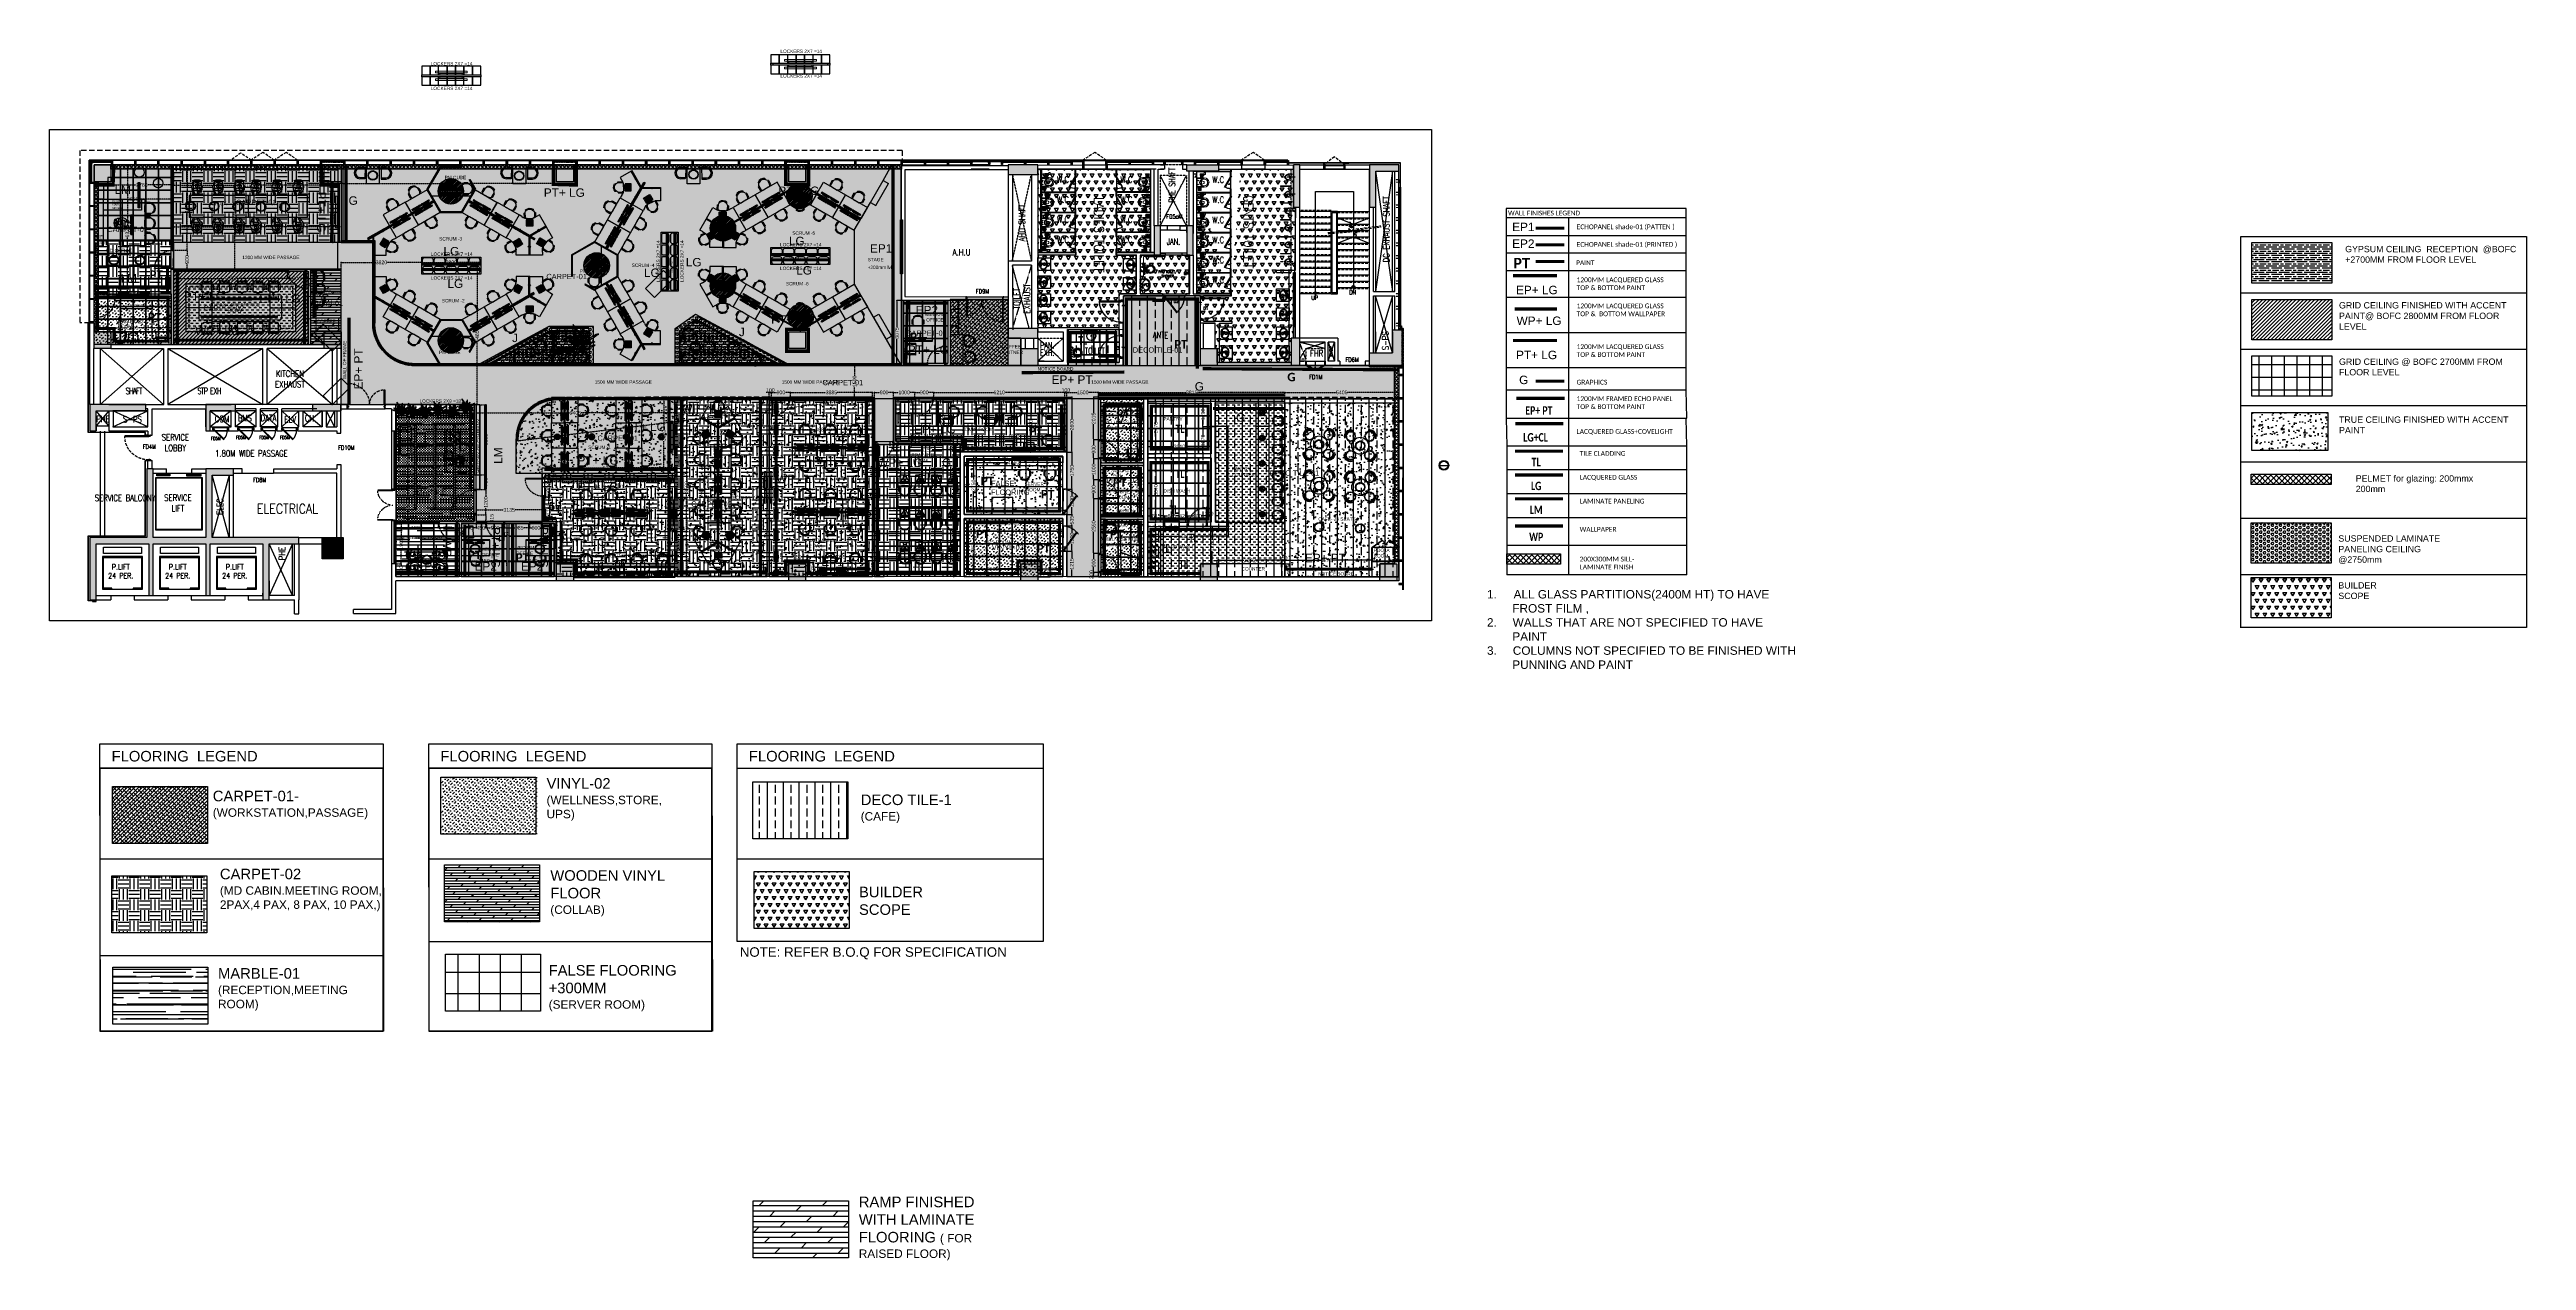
# Model space of a CAD drawing. Header units: millimetres. Extents: x 4688743 to 4806056, y -3017657 to -2960297.
import ezdxf
from ezdxf.enums import TextEntityAlignment as Align
from ezdxf.lldxf.tags import DXFTag

# ---------------------------------------------------------------- set-up
doc = ezdxf.new("R2010")
doc.units = ezdxf.units.MM
doc.header["$MEASUREMENT"] = 0
doc.header["$PDMODE"] = 34
for name, pattern in [('13643-XREF-1ST LVL CORES$0$HIDDEN', [0.375, 0.25, -0.125]), ('13643-XREF-TYP LVL CORES - 2016-0202$0$HIDDEN', [0.375, 0.25, -0.125]), ('ACAD_ISO03W100', [30, 12, -18]), ('ACAD_ISO07W100', [3, 0, -3]), ('CONTINOUS', [0]), ('CONTINU', [0]), ('DASHED', [19.05, 12.7, -6.35]), ('DOTE', [2.42, 2, -0.2, 0.02, -0.2]), ('HIDDEN', [0.375, 0.25, -0.125]), ('LÍNEAS_OCULTAS2', [0.1875, 0.125, -0.0625]), ('PHANTOM2', [1.25, 0.625, -0.125, 0.125, -0.125, 0.125, -0.125]), ('XREF-03-GROUND AND FIRST FLR TOILETS$0$HIDDEN', [0.375, 0.25, -0.125])]:
    doc.linetypes.add(name, pattern=pattern)
for name, color, linetype in [('13643-XREF-1ST LVL CORES - 2016-0202$0$DOOR', 1, 'Continuous'), ('13643-XREF-1ST LVL CORES - 2016-0202$0$doors', 1, 'Continuous'), ('13643-XREF-1ST LVL CORES$0$DOOR', 250, 'Continuous'), ('13643-XREF-1ST LVL CORES$0$WALL TO BE OFF @ 13TH LVL', 6, 'Continuous'), ('13643-XREF-TYP LVL CORES - 2016-0202$0$DOOR', 1, 'Continuous'), ('a-bldg line above', 7, 'HIDDEN'), ('a-col', 3, 'Continuous'), ('a-cutline', 21, 'HIDDEN'), ('a-cutout', 229, 'HIDDEN'), ('A-CUTOUT FLOOR', 1, 'Continuous'), ('a-dim int b', 8, 'Continuous'), ('a-door', 11, 'Continuous'), ('a-dw sch', 132, 'Continuous'), ('a-ele 1', 1, 'Continuous'), ('a-hat col', 254, 'Continuous'), ('a-modular door', 119, 'Continuous'), ('a-parapet wall', 11, 'Continuous'), ('a-railing', 58, 'Continuous'), ('a-spandral panel', 151, 'Continuous'), ('a-stair', 1, 'Continuous'), ('a-stair cl', 162, 'Continuous'), ('a-stairwell', 4, 'Continuous'), ('a-strl line', 59, 'HIDDEN'), ('a-text m', 4, 'Continuous'), ('a-text s', 2, 'Continuous'), ('a-vision panel', 141, 'Continuous'), ('a-wall', 6, 'Continuous'), ('A_DOOR', 1, 'Continuous'), ('C-WALL', 123, 'Continuous'), ('CUTOUT', 1, 'HIDDEN'), ('DOOR', 1, 'Continuous'), ('DROP', 1, 'Continuous'), ('ELE1', 1, 'Continuous'), ('ELE4', 2, 'Continuous'), ('ELEVATION', 1, 'Continuous'), ('FLOOR DROP', 32, 'Continuous'), ('FR-Modular Storage', 43, 'Continuous'), ('glazing', 5, 'Continuous'), ('i floor', 252, 'Continuous'), ('I-ANNO-TEXT', 2, 'Continuous'), ('I-CEIL', 11, 'CONTINU'), ('I-CHAR', 100, 'Continuous'), ('I-CLNG PELMET', 20, 'Continuous'), ('I-CLNG-GRID', 31, 'Continuous'), ('I-DOOR', 1, 'Continuous'), ('I-EQPM', 20, 'Continuous'), ('I-EQPN', 93, 'Continuous'), ('I-FINISHES', 174, 'Continuous'), ('I-FLOOR', 8, 'Continuous'), ('I-FLOOR-TEXT', 2, 'Continuous'), ('I-FLOR', 8, 'Continuous'), ('I-FURN', 3, 'Continuous'), ('I-FURN-CHAIR', 20, 'Continuous'), ('I-FURN-CHAR', 2, 'Continuous'), ('I-FURN-FLOOR', 8, 'DASHED'), ('I-FURN-PNLS', 147, 'Continuous'), ('I-GLAZ', 4, 'Continuous'), ('I-LEGEND-TEXT', 2, 'Continuous'), ('I-MEETING RM CHAIR', 121, 'Continuous'), ('I-MODULAR FURN', 3, 'Continuous'), ('I-PART', 1, 'Continuous'), ('I-PART-I-DIM', 252, 'Continuous'), ('I-PLNT', 72, 'Continuous'), ('I-TEXT', 2, 'Continuous'), ('LIFT CAR', 5, 'Continuous'), ('lighting', 7, 'Continuous'), ('lockers', 4, 'Continuous'), ('MATEL CLADDING', 145, 'Continuous'), ('MUL', 2, 'Continuous'), ('N-CLADDING', 21, 'Continuous'), ('N-MISC', 9, 'Continuous'), ('NOTE', 12, 'HIDDEN'), ('PARAPET', 8, 'Continuous'), ('PARTITION', 152, 'Continuous'), ('PL carpet', 7, 'Continuous'), ('PL-CWS', 5, 'Continuous'), ('PL-SAN FIX', 1, 'Continuous'), ('Ra-Floor Drop', 1, 'Continuous'), ('TEXT PLAN', 2, 'Continuous'), ('TEXTS', 2, 'Continuous'), ('thin', 1, 'Continuous'), ('wall', 4, 'Continuous'), ('walls', 6, 'Continuous')]:
    doc.layers.add(name, color=color, linetype=linetype)
for name, color, linetype, lineweight in [('B-SECTIONS$0$_FAVETON-Autotaladrante N12 Filete 5.5 mm', 8, 'Continuous', 5), ('B-SECTIONS$0$_FAVETON-Pieza', 7, 'Continuous', 5), ('CLAYTONE-Pieza', 7, 'Continuous', 9), ('FIXTURES', 1, 'Continuous', 15), ('I-Furn-Modl', 1, 'Continuous', 13), ('I-PART-GLAS', 5, 'Continuous', 30), ('N-WALL-GYP & WOOD', 42, 'Continuous', 25), ('NEI-ALU-CROSS-SECTION', 150, 'Continuous', 5), ('NEI-CLAYTON- TILE', 22, 'Continuous', 9), ('NEI-G-BRACKET-IN PLAN', 115, 'Continuous', 5), ('NEI-G-RCC FASTENER', 253, 'Continuous', 5), ('nmd-plu waste pipe', 5, 'Continuous', 35), ('P-SAN-FTTINGS', 151, 'Continuous', 9), ('Sanitary', 8, 'Continuous', 5), ('TAPPING SCREW', 251, 'Continuous', 5), ('XREF TOILET CORE$1$XREF TOILET CORE$1$FIXTURES', 15, 'Continuous', 0)]:
    doc.layers.add(name, color=color, linetype=linetype, lineweight=lineweight)
doc.styles.add('1-125 SCALE', font='romans.shx', dxfattribs={"width": 0.8, "height": 320})
doc.styles.add('a-textm', font='simplex.shx', dxfattribs={"width": 0.85})
doc.styles.add('a-texts', font='simplex.shx', dxfattribs={"width": 0.75})
doc.styles.add('DIMTEXT', font='SIMPLEX.shx', dxfattribs={"width": 0.6})
doc.styles.add('ROMANS', font='arial.ttf', dxfattribs={"height": 175})
doc.styles.get("Standard").update_dxf_attribs({"font": 'arial.ttf'})
doc.styles.add('TEXTS', font='romans.shx', dxfattribs={"width": 0.75})
doc.linetypes.add('FENCELINE2', pattern='A,6.35,-2.54,[132,ltypeshp.shx,S=2.54,R=0,X=-2.54,Y=0],-2.54,25.4', length=36.83)
tags = doc.linetypes.add('GAS_LINE', pattern='A,0.5,-0.2,["GAS",Standard,S=0.1,R=0,X=-0.1,Y=-0.05],-0.25', length=0.95).pattern_tags.tags
tags[6] = DXFTag(74, 10)
doc.linetypes.add('ZIGZAG', pattern='A,0.0001,-0.2,[131,ltypeshp.shx,S=0.2,R=0,X=-0.2,Y=0],-0.4,[131,ltypeshp.shx,S=0.2,R=180,X=0.2,Y=0],-0.2', length=0.8001)
doc.dimstyles.new('I-DIM-100', dxfattribs={"dimscale": 100, "dimtxt": 175, "dimasz": 0.75, "dimexe": 0.0625, "dimexo": 0.0625, "dimgap": 0.09, "dimtad": 0, "dimdec": 0, "dimrnd": 5, "dimzin": 0, "dimdsep": 46, "dimtxsty": 'ROMANS', "dimblk": 'DOT', "dimcen": 0.09, "dimclrd": 8, "dimclre": 8, "dimclrt": 2, "dimadec": 0, "dimazin": 0, "dimtfac": 1, "dimtdec": 0, "dimtmove": 2, "dimatfit": 3, "dimfxl": 0, "dimtolj": 1, "dimtzin": 0, "dimarcsym": 0})
pattern_1 = [(45, (222162.3434, -72868.969), (-1.5715448212, 1.5715448212), []), (45, (222163.915, -72868.969), (-1.5715448212, 1.5715448212), [1.11125, -0.555625])]
pattern_2 = [(135, (4752671.8326, -2968762.731), (-1.683798, -1.683798), [])]
pattern_3 = [(135, (4752639.3331, -2968971.1854), (-1.683798, -1.683798), [])]
pattern_4 = [(135, (4752636.8326, -2968971.1854), (-1.683798, -1.683798), [])]
pattern_5 = [(135, (4752671.8326, -2969362.9907), (-1.683798, -1.683798), [])]
pattern_6 = [(135, (4752639.3331, -2969571.4452), (-1.683798, -1.683798), [])]
pattern_7 = [(135, (4752636.8326, -2969571.4452), (-1.683798, -1.683798), [])]
pattern_8 = [(135, (4752671.8326, -2969963.2504), (-1.683798, -1.683798), [])]
pattern_9 = [(135, (4752639.3331, -2970171.705), (-1.683798, -1.683798), [])]
pattern_10 = [(135, (4752636.8326, -2970171.705), (-1.683798, -1.683798), [])]
pattern_11 = [(0, (15349202.3, -3525413.5), (0, 600), []), (90, (15349202.3, -3525413.5), (-600, 4e-14), [])]
pattern_12 = [(180, (4566826.53, -3366556.87), (4e-14, 300), [500, -100]), (180, (4566926.53, -3366456.87), (4e-14, 300), [300, -75, 150, -75]), (180, (4567076.53, -3366356.87), (4e-14, 300), [500, -100])]
pattern_13 = [(50, (0, 0), (717.26018, -62.752135), [75, -825]), (355, (0, 0), (-138.75133, 752.19213), [60, -660]), (100.451444, (59.8, -5.2), (578.50885, 689.43999), [63.74019, -701.14211]), (46.1842, (0, 200), (1067.24133, -165.51928), [112.5, -1237.5]), (96.635635, (88.9, 186.2), (934.66195, 974.1186), [95.61034, -1051.71376]), (351.184164, (0, 200), (934.66195, 974.1186), [90, -990]), (21, (100, 150), (596.90705, -402.61889), [75, -825]), (326, (100, 150), (243.31533, 725.150045), [60, -660]), (71.451445, (149.74, 116.45), (840.22238, 322.53115), [63.74019, -701.14211]), (37.5, (0, 0), (12.159855, 332.893854), [0, -652, 0, -670, 0, -662.5]), (7.5, (0, 0), (263.069537, 394.411712), [0, -382, 0, -637, 0, -252.5]), (327.5, (-223, 0), (533.822436, -22.554872), [0, -250, 0, -780, 0, -1035]), (317.5, (-323, 0), (583.18617, 100.104982), [0, -325, 0, -518, 0, -735])]
pattern_14 = [(0, (0, 0), (0, 125), []), (45, (0, 0), (-250, 250), [176.776695, -353.55339])]
pattern_15 = [(45, (-831.27, -12278.078), (-4.4194173824, 4.4194173824), [])]

msp = doc.modelspace()

# ---------------------------------------------------------------- texts
at = {"layer": 'a-dw sch', "style": 'a-texts', "width": 0.75}
for s, height, p in [('FD5aM', 200, (4742017.9, -2968206.2)), ('FD9M', 200, (4732929.9, -2971752.3)), ('D1', 150, (4739221, -2972698.2)), ('D2', 150, (4742103.9, -2972220.6)), ('D1', 150, (4743500.7, -2972557.3)), ('D3', 150, (4739287.9, -2974434.8)), ('FD6M', 200, (4750433.9, -2974991.3)), ('FD1M', 200, (4748713.9, -2975804.8)), ('FD4M', 200, (4693467.4, -2979108.8)), ('FD10M', 200, (4702796.4, -2979153.3)), ('FD8M', 200, (4698693.9, -2980683.3))]:
    msp.add_text(s, height=height, rotation=360, dxfattribs=at).set_placement(p, align=Align.MIDDLE)
for p in [(4696618.9, -2978722.3), (4697808.5, -2978674.6, 0), (4698908.4, -2978674.6), (4699893.7, -2978672.3)]:
    msp.add_text('FD5M', height=150, dxfattribs=at).set_placement(p, align=Align.MIDDLE)
at = {"layer": 'a-text m', "char_height": 450, "attachment_point": 5, "rotation": 270, "style": 'a-textm'}
for s, insert, width in [('LADIES TOILET', (4738448.5, -2969072.9, 0), 4745.473), ('GENTS TOILET', (4745524.3, -2968928.9, 0), 17419.113)]:
    msp.add_mtext(s, dxfattribs=dict(at, insert=insert, width=width))
at = {"layer": 'a-text m', "insert": (4700010.6, -2982047.7, 0), "char_height": 450, "attachment_point": 5, "style": 'a-textm'}
msp.add_mtext('ELECTRICAL', dxfattribs=at)
at = {"layer": 'a-text s', "style": 'a-texts', "width": 0.75}
for s, p in [('PAN.', (4735652.7, -2974459.4)), ('EXH.', (4735652.7, -2974800.7))]:
    msp.add_text(s, height=300, dxfattribs=at).set_placement(p)
at = {"layer": 'a-text s', "char_height": 300, "style": 'a-texts'}
for s, insert, width, attachment_point, rotation in [('PHE SHAFT', (4741752.3, -2965889.9, 0), 3692.385, 3, 90), ('ANTE', (4741723.9, -2973981.2, 0), 550.942, 9, 358.358344)]:
    msp.add_mtext(s, dxfattribs=dict(at, insert=insert, width=width, attachment_point=attachment_point, rotation=rotation))
at = {"layer": 'a-text s', "attachment_point": 9, "style": 'a-texts'}
for s, insert, char_height, width in [('UP', (4748825.6, -2972156.2, 0), 200, 1360), ('DN', (4750625.8, -2971892.6, 0), 200, 1360), ('TOILET', (4738724, -2974725.1, 0), 300, 550.942), ('{\\T0.8;SHAFT}', (4693116.6, -2976615.1, 0), 300, 2219.224), ('{\\T0.8;STP EXH}', (4696849, -2976615.1, 0), 300, 2655.909)]:
    msp.add_mtext(s, dxfattribs=dict(at, insert=insert, char_height=char_height, width=width))
at = {"layer": 'I-ANNO-TEXT', "char_height": 300, "attachment_point": 1, "style": 'ROMANS'}
for s, insert, width in [('GYPSUM CEILING  RECEPTION  @BOFC +2700MM FROM FLOOR LEVEL ', (4797469.4, -2969597.5), 8403.594), ('GRID CEILING FINISHED WITH ACCENT PAINT@ BOFC 2800MM FROM FLOOR LEVEL', (4797176.7, -2972262.1), 8403.594), ('{\\W1;GRID CEILING @ BOFC 2700MM FROM FLOOR LEVEL}', (4797176.7, -2974932.3), 8403.594), ('TRUE CEILING FINISHED WITH ACCENT PAINT', (4797176.7, -2977678.1), 8403.594), ('{\\W1;PELMET for glazing: 200mmx 200mm}', (4797969.2, -2980460.3), 5787.72), ('SUSPENDED LAMINATE PANELING CEILING\\P@2750mm', (4797146.7, -2983307.6), 6527.829), ('{\\W1;BUILDER SCOPE}', (4797146.7, -2985527.7), 2772.372)]:
    msp.add_mtext(s, dxfattribs=dict(at, insert=insert, width=width))
at = {"layer": 'I-FINISHES', "color": 246, "linetype": 'ACAD_ISO07W100', "ltscale": 0.0009, "char_height": 400}
for s, insert, width, attachment_point, style in [('LM', (4691826.2, -2966739.9), 628.939, 1, 'ROMANS'), ('LM', (4692109, -2970933), 628.939, 1, 'ROMANS'), ('{\\fCorbel|b1|i0|c0|p34;LM}', (4759154.4, -2981896.9, 0), 1006.137, 2, 'TEXTS')]:
    msp.add_mtext(s, dxfattribs=dict(at, insert=insert, width=width, attachment_point=attachment_point, style=style))
at = {"layer": 'I-FINISHES', "color": 152, "linetype": 'ZIGZAG', "ltscale": 200, "char_height": 400, "style": 'ROMANS'}
for insert, width, attachment_point in [((4724232.9, -2966787), 2301.59, 2), ((4713123.2, -2966873.6), 2301.59, 2), ((4696077.9, -2971785.5), 2301.59, 2), ((4723888.7, -2972889.6), 2301.59, 2), ((4713031.7, -2974742.4), 2301.59, 2), ((4730366.3, -2974311), 2301.59, 2), ((4758201.6, -2974562.3, 0), 2105.222, 1), ((4716957.4, -2977967.1, 0), 2301.59, 2), ((4714718.4, -2979561.4, 0), 2301.59, 2), ((4714718.4, -2980814.5), 2301.59, 2), ((4714148.6, -2983414.1), 2301.59, 2)]:
    msp.add_mtext('PT+ LG', dxfattribs=dict(at, insert=insert, width=width, attachment_point=attachment_point))
at = {"layer": 'I-FINISHES', "color": 152, "linetype": 'ZIGZAG', "ltscale": 200, "char_height": 400, "width": 2301.59, "attachment_point": 2, "rotation": 270, "style": 'ROMANS'}
for insert in [(4701818.5, -2967995.5, 0), (4710076, -2983884.4), (4712350.3, -2983884.4)]:
    msp.add_mtext('PT+ LG', dxfattribs=dict(at, insert=insert))
at = {"layer": 'I-FINISHES', "color": 175, "linetype": 'PHANTOM2', "ltscale": 700, "char_height": 400, "style": 'ROMANS'}
for s, insert, width, attachment_point in [('G', (4703123.7, -2967250.4, 0), 2301.59, 2), ('G', (4701800.8, -2971894.4, 0), 2301.59, 2), ('G', (4743200.4, -2976055.6), 2301.59, 2), ('{\\fCorbel|b1|i0|c0|p34;G}', (4747561.7, -2975610.7), 2301.59, 2), ('G', (4758347.1, -2975745.5), 1760.201, 1), ('G', (4745154.8, -2977525.3), 2301.59, 2), ('G', (4731231.4, -2979666.9, 0), 2301.59, 2), ('G', (4726971.7, -2980446.7, 0), 2301.59, 2), ('G', (4721322.7, -2984461.8, 0), 2301.59, 2)]:
    msp.add_mtext(s, dxfattribs=dict(at, insert=insert, width=width, attachment_point=attachment_point))
at = {"layer": 'I-FINISHES', "color": 170, "linetype": 'FENCELINE2', "ltscale": 450, "char_height": 400}
for s, insert, width, attachment_point, style in [('LG', (4723761.8, -2969166.3), 628.939, 1, 'ROMANS'), ('LG', (4707402, -2969648.4, 0), 628.939, 1, 'ROMANS'), ('LG', (4718879.4, -2970169.2, 0), 628.939, 1, 'ROMANS'), ('LG', (4707589.5, -2971187.4, 0), 628.939, 1, 'ROMANS'), ('LG', (4716896.5, -2970670.8, 0), 628.939, 1, 'ROMANS'), ('LG', (4724107.1, -2970554.4), 628.939, 1, 'ROMANS'), ('{\\fCorbel|b1|i0|c0|p34;LG}', (4759154.4, -2980767.1, 0), 1006.137, 2, 'TEXTS')]:
    msp.add_mtext(s, dxfattribs=dict(at, insert=insert, width=width, attachment_point=attachment_point, style=style))
at = {"layer": 'I-FINISHES', "color": 32, "linetype": 'PHANTOM2', "ltscale": 700, "char_height": 400, "attachment_point": 1, "style": 'ROMANS'}
for s, insert, width in [('EP1', (4758017.8, -2968499, 0), 628.939), ('EP1', (4727603, -2969519.5), 628.939), ('EP2', (4758017.8, -2969290.8, 0), 819.882), ('EP2', (4729767.2, -2972439.1, 0), 628.939), ('EP1', (4716992.7, -2983044.5), 628.939), ('EP1', (4725295.1, -2984365.1, 0), 628.939), ('EP1', (4728857.2, -2984439.5, 0), 628.939), ('EP2', (4706118.9, -2984579), 628.939), ('EP2', (4708873, -2984579), 628.939), ('EP2', (4711067.5, -2984579), 628.939)]:
    msp.add_mtext(s, dxfattribs=dict(at, insert=insert, width=width))
at = {"layer": 'I-FINISHES', "color": 80, "linetype": 'FENCELINE2', "ltscale": 50, "width": 713.708, "attachment_point": 2, "style": 'ROMANS'}
for insert, char_height in [((4758464.6, -2970163.6, 0), 500.551), ((4693792.7, -2970762.1, 0), 400), ((4693723.3, -2972773.6, 0), 400), ((4729817.4, -2973703.1, 0), 400), ((4742322.9, -2974060), 400), ((4739591.7, -2977349.6), 400), ((4735439.7, -2978170.3, 0), 400), ((4733164.5, -2980536.8, 0), 400), ((4739429.4, -2980601.4), 400), ((4712676.7, -2981863.7, 0), 400), ((4736017.4, -2981155.1, 0), 400), ((4732928.7, -2983040.2, 0), 400), ((4739282.2, -2983046.6), 400), ((4708876.8, -2984029.3, 0), 400), ((4711134.6, -2984160, 0), 400), ((4716087.9, -2984428.5, 0), 400), ((4735818.8, -2983732.6, 0), 400)]:
    msp.add_mtext('{\\fCorbel|b1|i0|c0|p34;PT}', dxfattribs=dict(at, insert=insert, char_height=char_height))
at = {"layer": 'I-FINISHES', "color": 134, "linetype": 'FENCELINE2', "ltscale": 50, "insert": (4758201.6, -2971488.1, 0), "char_height": 400, "width": 2105.222, "attachment_point": 1, "style": 'ROMANS'}
msp.add_mtext('EP+ LG', dxfattribs=at)
at = {"layer": 'I-FINISHES', "color": 134, "linetype": 'FENCELINE2', "ltscale": 450, "char_height": 400, "width": 2301.59, "attachment_point": 2, "style": 'ROMANS'}
for insert in [(4699665.6, -2971894.4, 0), (4730675.2, -2978080.4, 0), (4721135.8, -2978965.9, 0)]:
    msp.add_mtext('EP+ LG', dxfattribs=dict(at, insert=insert))
at = {"layer": 'I-FINISHES', "color": 230, "linetype": 'DASHED', "ltscale": 250, "char_height": 400, "style": 'ROMANS'}
for insert, width, attachment_point in [((4696704.4, -2973424.3), 2301.59, 2), ((4758227, -2972944.9), 2841.278, 1), ((4719735.6, -2977101.6), 2301.59, 2), ((4729015, -2979671.6, 0), 2301.59, 2), ((4724226.8, -2980429.6, 0), 2301.59, 2)]:
    msp.add_mtext('WP+ LG', dxfattribs=dict(at, insert=insert, width=width, attachment_point=attachment_point))
at = {"layer": 'I-FINISHES', "color": 84, "linetype": 'ZIGZAG', "ltscale": 200, "char_height": 400, "width": 2301.59, "attachment_point": 2, "style": 'ROMANS'}
for insert in [(4710791.3, -2973754.1), (4721532.6, -2973474.1)]:
    msp.add_mtext('J', dxfattribs=dict(at, insert=insert))
at = {"layer": 'I-FINISHES', "color": 19, "linetype": 'GAS_LINE', "ltscale": 900, "char_height": 400, "width": 1006.137, "attachment_point": 2, "style": 'TEXTS'}
for insert in [(4737670, -2973873.6, 0), (4742285.7, -2978061.7), (4759154.4, -2979637.2, 0), (4742285.7, -2980194.8), (4741997.1, -2981891.7), (4742910.7, -2983223.2), (4741578.9, -2983738.4), (4742453.5, -2984481.6)]:
    msp.add_mtext('{\\fCorbel|b1|i0|c0|p34;TL}', dxfattribs=dict(at, insert=insert))
at = {"layer": 'I-FINISHES', "color": 130, "linetype": 'DOTE', "ltscale": 250, "insert": (4703173, -2975426.9, 0), "char_height": 400, "width": 2301.59, "attachment_point": 2, "rotation": 90, "style": 'ROMANS'}
msp.add_mtext('EP+ PT', dxfattribs=at)
at = {"layer": 'I-FINISHES', "color": 130, "linetype": 'DOTE', "ltscale": 250, "char_height": 400, "attachment_point": 2}
for s, insert, width, style in [('EP+ PT', (4737173.5, -2975732.1, 0), 2301.59, 'ROMANS'), ('{\\fCorbel|b1|i0|c0|p34;EP+ PT}', (4759279.7, -2977191.4, 0), 3810.91, 'TEXTS'), ('EP+ PT', (4749172, -2984181.1), 2301.59, 'ROMANS')]:
    msp.add_mtext(s, dxfattribs=dict(at, insert=insert, width=width, style=style))
at = {"layer": 'I-FINISHES', "color": 40, "linetype": 'ACAD_ISO07W100', "ltscale": 0.0009, "insert": (4759125.2, -2978465.8, 0), "char_height": 400, "width": 1006.137, "attachment_point": 2, "style": 'TEXTS'}
msp.add_mtext('{\\fCorbel|b1|i0|c0|p34;LG+CL}', dxfattribs=at)
at = {"layer": 'I-FINISHES', "color": 40, "linetype": 'ACAD_ISO07W100', "ltscale": 0.0009, "insert": (4708129.8, -2979536.3, 0), "char_height": 400, "width": 2301.59, "attachment_point": 2, "rotation": 90, "style": 'ROMANS'}
msp.add_mtext('LG+CL', dxfattribs=at)
at = {"layer": 'I-FINISHES', "color": 246, "linetype": 'ACAD_ISO07W100', "ltscale": 0.0009, "insert": (4709787.8, -2979536.3, 0), "char_height": 400, "width": 2301.59, "attachment_point": 2, "rotation": 90, "style": 'ROMANS'}
msp.add_mtext('LM', dxfattribs=at)
at = {"layer": 'I-FINISHES', "color": 114, "linetype": 'ACAD_ISO07W100', "ltscale": 0.0009, "insert": (4759154.4, -2983182.8, 0), "char_height": 400, "width": 1006.137, "attachment_point": 2, "style": 'TEXTS'}
msp.add_mtext('{\\fCorbel|b1|i0|c0|p34;WP}', dxfattribs=at)
at = {"layer": 'I-FINISHES', "color": 114, "linetype": 'ACAD_ISO07W100', "ltscale": 0.0009, "insert": (4707772, -2983884.4), "char_height": 400, "width": 2301.59, "attachment_point": 2, "rotation": 270, "style": 'ROMANS'}
msp.add_mtext('WP', dxfattribs=at)
at = {"layer": 'I-FLOOR-TEXT', "linetype": 'Continuous', "char_height": 250, "width": 2443.159, "attachment_point": 1, "style": 'ROMANS'}
for s, insert in [('CARPET-01', (4697567.7, -2967414.2)), ('CARPET-02', (4691481.4, -2968691.3)), ('CARPET-01', (4712273.8, -2970923.4)), ('CARPET-02', (4696031.4, -2972425.2)), ('WVinyl-01', (4701055.4, -2972193.2)), ('Vinyl-02', (4691857, -2973011.3)), ('CARPET-02', (4729314.6, -2973606.2)), ('WVinyl-01', (4711524.2, -2974484)), ('WVinyl-01', (4719388.9, -2974484)), ('DECO TILE-01', (4740052.1, -2974400.9)), ('CARPET-01', (4725356.7, -2975946.5)), ('CARPET-01', (4714694.1, -2978579.5)), ('FALSE FLOORING', (4733332.4, -2980722.7)), ('VINYL-02', (4738783.8, -2980573.6)), ('DECO TILE-01', (4746526.4, -2980231.2)), ('MARBLE', (4706121.9, -2981125.6, 0)), ('CARPET-02', (4719131.9, -2981700.3)), ('VINYL-02', (4733370.2, -2983754.5))]:
    msp.add_mtext(s, dxfattribs=dict(at, insert=insert))
at = {"layer": 'I-FLOR', "color": 2, "insert": (4721435.5, -3002821.3), "char_height": 450, "attachment_point": 1, "style": 'ROMANS'}
msp.add_mtext('NOTE: REFER B.O.Q FOR SPECIFICATION', dxfattribs=at)
at = {"layer": 'I-LEGEND-TEXT', "linetype": 'Continuous', "ltscale": 300, "attachment_point": 1, "style": 'ROMANS'}
for s, insert, char_height, width in [('{\\W2.576449; }1.{\\W5.119507; }ALL GLASS PARTITIONS(2400M HT) TO HAVE \\P{\\W5.1529;  }FROST FILM , \\P{\\W2.576449; }2.{\\W4.83304; }WALLS THAT ARE NOT SPECIFIED TO HAVE  \\P{\\W5.1529;  }PAINT\\P{\\W2.576449; }3.{\\W4.878734; }COLUMNS NOT SPECIFIED TO BE FINISHED WITH \\P{\\W5.1529;  }PUNNING AND PAINT', (4756423.9, -2985899.9), 400, 15125.121), ('FLOORING  LEGEND', (4691683.4, -2993520.4), 500.551, 10491.7), ('FLOORING  LEGEND', (4707254.9, -2993520.4), 500.551, 10491.7), ('FLOORING  LEGEND', (4721867, -2993520.4), 500.551, 10491.7)]:
    msp.add_mtext(s, dxfattribs=dict(at, insert=insert, char_height=char_height, width=width))
at = {"layer": 'I-LEGEND-TEXT', "linetype": 'Continuous', "char_height": 500.551, "attachment_point": 1, "style": 'ROMANS'}
for s, insert, width in [('VINYL-02\\P{\\H0.79912x;(WELLNESS,STORE,\\PUPS)}', (4712283.6, -2994808.9), 5061.592), ('CARPET-01- {\\H0.79912x;(WORKSTATION,PASSAGE)}', (4696474.7, -2995405.9), 5506.754), ('DECO TILE-1\\P{\\H0.79912x;(CAFE)}', (4727161.7, -2995584.7), 5125.783), ('CARPET-02 \\P{\\H0.79912x;(MD CABIN.MEETING ROOM,\\P2PAX,4 PAX, 8 PAX, 10 PAX,)}', (4696812.5, -2999099.4), 8996.723), ('WOODEN VINYL FLOOR\\P{\\H0.79912x;(COLLAB)}', (4712461.3, -2999171, 0), 6164.015), ('BUILDER SCOPE', (4727081, -2999951.4), 3701.569), ('MARBLE-01\\P{\\H0.79912x;(RECEPTION,MEETING\\PROOM)}', (4696722.5, -3003808.1), 2642.56), ('FALSE FLOORING \\P+300MM \\P{\\H0.79912x;(SERVER ROOM)}', (4712382.8, -3003662.5), 7099.641), ('RAMP FINISHED WITH LAMINATE FLOORING {\\H0.79912x;( FOR RAISED FLOOR)}', (4727071.4, -3014633.3, 0), 6192.441)]:
    msp.add_mtext(s, dxfattribs=dict(at, insert=insert, width=width))
at = {"layer": 'I-TEXT', "style": 'ROMANS'}
for s, insert, char_height, width, attachment_point in [('LOCKERS 2X7 =14', (4706800.6, -2961048.9), 160, 2628.611, 7), ('LOCKERS 2X7 =14', (4723360.1, -2960461.2), 160, 2628.611, 7), ('LOCKERS 2X7 =14', (4706800.6, -2962217.4), 160, 2628.611, 7), ('LOCKERS 2X7 =14', (4723360.1, -2961629.7), 160, 2628.611, 7), ('PM CUBE', (4707458.5, -2966441), 160, 2628.611, 7), ('\\Pbelow\\Pcounter\\Pstorage', (4691709.5, -2967884.2), 105.89, 1739.656, 7), ('UI / UX', (4696402.4, -2967672.1, 0), 160, 2628.611, 7), ('UI / UX', (4699202.4, -2967672.1, 0), 160, 2628.611, 7), ('fridge \\Pbelow\\Pcounter', (4690889.9, -2969519.2), 105.89, 1739.656, 7), ('SCRUM -3', (4707201, -2969345.1), 160, 2628.611, 7), ('SCRUM -5', (4723921.5, -2969072.6), 160, 2628.611, 7), ('MD OFFICE', (4691414.5, -2969898.9), 160, 2628.611, 7), ('1200 MM WIDE PASSAGE', (4697873, -2970227), 160, 3335.5, 7), ('LOCKERS 2X7 =14', (4706806.5, -2970072.8), 160, 2628.611, 7), ('LOCKERS 2X7 =14', (4723340, -2969622.2), 160, 2628.611, 7), ('LOCKERS+CUSHION SEATING ', (4723768.4, -2970209.5), 88.786, 1458.651, 7), ('STAGE', (4727490, -2970328), 160, 2628.611, 7), ('LOCKERS 2X7 =14', (4706806.5, -2971195.8), 160, 2628.611, 7), ('LOCKERS+CUSHION SEATING ', (4707234.9, -2970660.1), 88.786, 1458.651, 7), ('PM CUBE', (4713859, -2970874.5), 160, 2628.611, 7), ('SCRUM -4', (4716313, -2970596.1), 160, 2628.611, 7), ('LOCKERS 2X7 =14', (4723340, -2970745.2), 160, 2628.611, 7), ('SCRUM -6', (4723615.5, -2971470.6), 160, 2628.611, 7), ('+200mm lvl', (4727490, -2970695.2), 160, 2628.611, 7), ('{\\W6.6735;  }STORAGE ', (4691976.1, -2972362.7), 109.634, 1869.671, 1), ('{\\W2.255401; }10 PAX CONFERENCE \\P{\\W7.92164;  }ROOM', (4696192.9, -2972730.9, 0), 160, 2628.611, 7), ('SCRUM -2', (4707323.5, -2972276.6), 160, 2628.611, 7), ('WELLNESS \\PROOM  ', (4691967.8, -2973486.9), 160, 2628.611, 7), ('{\\W7.42834;  }COFFEE\\P{\\W6.59178;  }COUTNER', (4700467.3, -2973093.6), 160, 2728.611, 1), ('{\\W7.47052;  }MEDIUM \\P{\\W7.7772;  }OFFICE', (4729299.6, -2972753.4, 0), 160, 2728.611, 1), ('PM CUBE', (4707191, -2974725), 160, 2628.611, 7), ('COLAB ', (4711790.5, -2975106), 160, 2628.611, 7), ('COLAB ', (4720214.5, -2975007), 160, 2628.611, 7), ('{\\W7.42834;  }COFFEE\\P{\\W6.59178;  }COUTNER', (4732924.1, -2974293.8), 160, 2728.611, 1), ('1500 MM WIDE PASSAGE', (4714562.5, -2976129.5), 160, 3335.5, 7), ('1500 MM WIDE PASSAGE', (4723419, -2976129.5), 160, 3335.5, 7), ('NOTICE BOARD', (4735536.5, -2975504), 160, 2628.611, 7), ('1500 MM WIDE PASSAGE', (4738082, -2976129.5), 160, 3335.5, 7), ('LOCKERS 2X9 =18', (4706263, -2977033.5), 160, 2628.611, 7), ('ADMIN ROOM', (4731952.1, -2978212.6), 160, 2628.611, 1), ('WELLNESS RM\\P(MALE)', (4738648.6, -2977872, 0), 160, 2628.611, 1), ('PANTRY\\P ', (4741497.6, -2977709.8, 0), 160, 2628.611, 1), ('SCRUM -1', (4714254.8, -2979218.7, 0), 160, 2628.611, 7), ('TRAINING\\P ROOM ', (4729572.9, -2979419.7), 160, 2628.611, 1), ('STORAGE', (4732407, -2979178.5), 95.8, 1573.923, 7), ('{\\W5.87957;  }RECEPTION', (4705336.7, -2979988.4), 160, 2728.611, 1), ('SERVER\\P ROOM ', (4734919, -2980800.1, 0), 160, 3269.111, 1), ('OPEN METAL \\PRACKS', (4739035, -2980492.6), 95.803, 1573.923, 7), ('PANTRY\\PCOUNTER\\P ', (4744729.5, -2980090.8, 0), 160, 2628.611, 1), ('US SUPPORT', (4714513.5, -2980928.5), 160, 2628.611, 1), ('SCRUM -7', (4721086.5, -2981599.6), 160, 2828.611, 7), ('STORE\\P ROOM ', (4739123.5, -2981155.7, 0), 160, 2628.611, 1), ('OPEN METAL \\PRACKS', (4739256.9, -2982340.8), 95.803, 1573.923, 7), ('DISH WASH ', (4741497.6, -2981124.3, 0), 160, 2628.611, 1), ('CAFE- 24 SEATS', (4748835, -2982454.9, 0), 160, 2628.611, 1), ('{\\W7.941912; }MEETING ROOM', (4705082, -2983328.3), 160, 2728.611, 1), ('{\\W7.47052;  }MEDIUM \\P{\\W7.7772;  }OFFICE', (4708246.5, -2983890.9, 0), 160, 2728.611, 1), ('{\\W7.47052;  }MEDIUM \\P{\\W7.7772;  }OFFICE', (4709867, -2983810.4, 0), 160, 2728.611, 1), ('AUTOMATION\\P12 PAX', (4724588.5, -2983462.7, 0), 160, 2628.611, 1), ('UPS ROOM', (4733037.5, -2983545, 0), 160, 3269.111, 1), ('WELLNESS ROOM\\P(FEMALE)', (4738562.9, -2983404.1, 0), 160, 2628.611, 1), ('HAND WASH', (4741521.6, -2983773.3, 0), 160, 2628.611, 1), ('POOJA\\PROOM', (4751453.3, -2983933.7), 160, 2628.611, 1), ('\\PCOUNTER\\P ', (4745200.6, -2984548.8, 0), 160, 2628.611, 1), ('NOTICE BOARD', (4748829, -2985219), 160, 2628.611, 7)]:
    msp.add_mtext(s, dxfattribs=dict(at, insert=insert, char_height=char_height, width=width, attachment_point=attachment_point))
at = {"layer": 'I-TEXT', "char_height": 225.919, "attachment_point": 1}
for s, insert, width in [('{\\fCalibri|b0|i0|c0|p34;WALL FINISHES LEGEND}', (4757820.4, -2967929.8, 0), 8085.647), ('{\\fCalibri|b0|i0|c0|p34;ECHOPANEL shade-01 (PATTEN )}', (4761069.7, -2968580.8, 0), 4743.093), ('{\\fCalibri|b0|i0|c0|p34;PAINT}', (4761042.5, -2970281.4, 0), 3864.611), ('{\\fCalibri|b0|i0|c0|p34;ECHOPANEL shade-01 (PRINTED )}', (4761069.7, -2969413.4, 0), 5239.546), ('{\\fCalibri|b0|i0|c0|p34;1200MM LACQUERED GLASS TOP & BOTTOM PAINT}', (4761068.3, -2971090.4, 0), 4492.306), ('{\\fCalibri|b0|i0|c0|p34;1200MM LACQUERED GLASS TOP &  BOTTOM WALLPAPER}', (4761068.3, -2972327.5, 0), 4492.306), ('{\\fCalibri|b0|i0|c0|p34;1200MM LACQUERED GLASS TOP & BOTTOM PAINT}', (4761068.3, -2974257.5, 0), 4492.306), ('{\\fCalibri|b0|i0|c0|p34;GRAPHICS }', (4761068.3, -2975940.7, 0), 4492.306), ('{\\fCalibri|b0|i0|c0|p34;1200MM FRAMED ECHO PANEL\\PTOP & BOTTOM PAINT}', (4761068.3, -2976723, 0), 5187.271), ('{\\fCalibri|b0|i0|c0|p34;LACQUERED GLASS+COVELIGHT}', (4761068.3, -2978275.4, 0), 5187.271), ('{\\fCalibri|b0|i0|c0|p34;TILE CLADDING}', (4761214.2, -2979315.9, 0), 5187.271), ('{\\fCalibri|b0|i0|c0|p34;LACQUERED GLASS}', (4761214.2, -2980445.8, 0), 5187.271), ('{\\fCalibri|b0|i0|c0|p34;LAMINATE PANELING }', (4761214.2, -2981575.6, 0), 5187.271), ('{\\fCalibri|b0|i0|c0|p34;WALLPAPER}', (4761214.2, -2982910.5, 0), 5187.271), ('{\\fCalibri|b0|i0|c0|p34;200X300MM SILL-\\PLAMINATE FINISH}', (4761214.2, -2984319.5, 0), 5187.271)]:
    msp.add_mtext(s, dxfattribs=dict(at, insert=insert, width=width))
at = {"layer": 'I-TEXT', "attachment_point": 7, "style": 'ROMANS'}
for s, insert, char_height, width, rotation in [('LOCKERS 2X7 =14', (4717653, -2971303.6), 160, 2628.611, 90), ('LOCKERS+CUSHION SEATING ', (4718240.3, -2970875.1), 88.786, 1458.651, 90), ('LOCKERS 2X7 =14', (4718776, -2971303.6), 160, 2628.611, 90), ('LOCKERS \\P6X4 =24', (4732210, -2973758), 160, 2628.611, 90), ('JALLY SCREEN', (4710233.3, -2974725.7, 0), 160, 2628.611, 27.600038), ('JALLY SCREEN', (4720721.5, -2973697.3, 0), 160, 2628.611, 330.578609), ('WALL OF FRAME', (4702797, -2975913), 160, 2628.611, 90), ('STORAGE', (4728912.4, -2977340.9), 95.8, 1573.923, 270), ('HISTORY OF COMPANY ', (4709154, -2980344.5), 160, 2628.611, 90)]:
    msp.add_mtext(s, dxfattribs=dict(at, insert=insert, char_height=char_height, width=width, rotation=rotation))
at = {"layer": 'TEXT PLAN', "char_height": 250, "width": 1126.207, "attachment_point": 8, "style": 'TEXTS'}
for insert in [(4692113.6, -2985346.3, 0), (4694813.6, -2985346.3, 0), (4697513.6, -2985346.3, 0)]:
    msp.add_mtext('P.LIFT 24 PER.', dxfattribs=dict(at, insert=insert))
at = {"layer": 'TEXTS', "style": 'DIMTEXT', "width": 0.75}
msp.add_text('JAN.', height=300, dxfattribs=at).set_placement((4741657.9, -2969540.5, 0))
at = {"layer": 'TEXTS', "attachment_point": 5, "style": '1-125 SCALE'}
for s, insert, char_height in [('W.C', (4736741.3, -2966457.8, 0), 300), ('W.C', (4739750.9, -2966457.8, 0), 300), ('W.C', (4744094.1, -2966465.2, 0), 300), ('W.C', (4736741.3, -2967407.8, 0), 300), ('W.C', (4739750.9, -2967407.8, 0), 300), ('W.C', (4744094.1, -2967415.2, 0), 300), ('W.C', (4736741.3, -2968357.8, 0), 300), ('W.C', (4736741.3, -2969307.8, 0), 300), ('W.C', (4739750.9, -2968357.8, 0), 300), ('W.C', (4739750.9, -2969307.8, 0), 300), ('W.C', (4744094.1, -2968365.2, 0), 300), ('W.C', (4744094.1, -2969315.2, 0), 300), ('A.H.U', (4731941.2, -2969899.9, 0), 300), ('W.C', (4744094.1, -2970265.2, 0), 300), ('PHE TOILET/\\PSHOWER', (4741703, -2970928.2), 118.149), ('W.C', (4744094.1, -2971215.2, 0), 300), ('FHR', (4748755.3, -2974689, 0), 300), ('PHE', (4691271.8, -2977803.9, 0), 300), ('S-PS', (4692669.1, -2977813, 0), 300), ('COM', (4696911.8, -2977794, 0), 300), ('BMS', (4697995.4, -2977756.6, 0), 300), ('DATA', (4699114.9, -2977749.6, 0), 300), ('ELV', (4700146.1, -2977809.4, 0), 300), ('CH', (4701055.7, -2977759.2, 0), 300), ('1.80M WIDE PASSAGE', (4698303.2, -2979430, 0), 300)]:
    msp.add_mtext(s, dxfattribs=dict(at, insert=insert, char_height=char_height))
at = {"layer": 'TEXTS', "char_height": 300, "attachment_point": 5, "rotation": 90, "style": '1-125 SCALE'}
for s, insert, width in [('AHU SHAFT', (4734793.5, -2968504.6, 0), 9461.977), ('TOILET \\PEXHAUST', (4734793.5, -2972101.5, 0), 9461.977), ('PHE', (4699751.8, -2984170.4), 1654.342)]:
    msp.add_mtext(s, dxfattribs=dict(at, insert=insert, width=width))
at = {"layer": 'TEXTS', "attachment_point": 5, "rotation": 90, "style": '1-125 SCALE'}
for s, insert, char_height in [('DG EXHAUST SHAFT', (4752059.4, -2968810.8, 0), 300), ('S-PS', (4752015.8, -2974091, 0), 300), ('RWDP', (4749437.2, -2974597.8, 0), 150), ('ELEC', (4696813.7, -2981952.6, 0), 300)]:
    msp.add_mtext(s, dxfattribs=dict(at, insert=insert, char_height=char_height))
at = {"layer": 'TEXTS', "char_height": 300, "attachment_point": 5, "style": '1-125 SCALE'}
for s, insert, width in [('KITCHEN \\PEXHAUST', (4700127.5, -2975901.2, 0), 2500.539), ('SERVICE\\PLOBBY', (4694702.3, -2978919.7, 0), 1813.045), ('SERVICE BALCONY', (4692327.2, -2981532, 0), 2757.795), ('SERVICE LIFT', (4694823.8, -2981780.6, 0), 1813.045)]:
    msp.add_mtext(s, dxfattribs=dict(at, insert=insert, width=width))

# ---------------------------------------------------------------- blocks, each defined once
blk = doc.blocks.new('PROFILE_GLZ_MULI_END')
at = {"color": 4}
blk.add_lwpolyline([(25, -25), (25, 0)], dxfattribs=at)
for points in [[(50, -200), (0, -200), (0, -25), (50, -25)], [(45, -195), (5, -195), (5, -30), (45, -30)]]:
    blk.add_lwpolyline(points, close=True, dxfattribs=at)
blk = doc.blocks.new('SP')
at = {"layer": 'a-spandral panel'}
for p, q in [((32124, -28116, 0), (32096, -28105, 0)), ((32124, -28116, 0), (32096, -28105, 0)), ((32124, -28118, 0), (32096, -28128, 0)), ((32124, -28118, 0), (32096, -28128, 0)), ((32124, -28141, 0), (32096, -28130, 0)), ((32124, -28141, 0), (32096, -28130, 0)), ((32124, -28142, 0), (32096, -28153, 0)), ((32124, -28142, 0), (32096, -28153, 0)), ((32124, -28166, 0), (32096, -28155, 0)), ((32124, -28166, 0), (32096, -28155, 0)), ((32124, -28167, 0), (32096, -28178, 0)), ((32124, -28167, 0), (32096, -28178, 0)), ((32124, -28190, 0), (32096, -28180, 0)), ((32124, -28190, 0), (32096, -28180, 0)), ((32124, -28192, 0), (32096, -28203, 0)), ((32124, -28192, 0), (32096, -28203, 0)), ((32124, -28215, 0), (32096, -28204, 0)), ((32124, -28215, 0), (32096, -28204, 0)), ((32124, -28217, 0), (32096, -28228, 0)), ((32124, -28217, 0), (32096, -28228, 0)), ((32124, -28240, 0), (32096, -28229, 0)), ((32124, -28240, 0), (32096, -28229, 0)), ((32124, -28242, 0), (32096, -28253, 0)), ((32124, -28242, 0), (32096, -28253, 0)), ((32124, -28265, 0), (32096, -28254, 0)), ((32124, -28265, 0), (32096, -28254, 0)), ((32124, -28267, 0), (32096, -28277, 0)), ((32124, -28267, 0), (32096, -28277, 0)), ((32124, -28290, 0), (32096, -28279, 0)), ((32124, -28290, 0), (32096, -28279, 0)), ((32124, -28291, 0), (32096, -28302, 0)), ((32124, -28291, 0), (32096, -28302, 0)), ((32124, -28315, 0), (32096, -28304, 0)), ((32124, -28315, 0), (32096, -28304, 0)), ((32124, -28315, 0), (32096, -28304, 0)), ((32124, -28315, 0), (32096, -28304, 0)), ((32124, -28316, 0), (32096, -28327, 0)), ((32124, -28316, 0), (32096, -28327, 0)), ((32124, -28316, 0), (32096, -28327, 0)), ((32124, -28316, 0), (32096, -28327, 0)), ((32124, -28340, 0), (32096, -28329, 0)), ((32124, -28340, 0), (32096, -28329, 0)), ((32124, -28341, 0), (32096, -28352, 0)), ((32124, -28341, 0), (32096, -28352, 0)), ((32124, -28364, 0), (32096, -28354, 0)), ((32124, -28364, 0), (32096, -28354, 0)), ((32124, -28366, 0), (32096, -28377, 0)), ((32124, -28389, 0), (32096, -28378, 0)), ((32124, -28389, 0), (32096, -28378, 0)), ((32124, -28391, 0), (32096, -28402, 0)), ((32124, -28391, 0), (32096, -28402, 0)), ((32124, -28414, 0), (32096, -28403, 0)), ((32124, -28414, 0), (32096, -28403, 0)), ((32124, -28416, 0), (32096, -28426, 0)), ((32124, -28416, 0), (32096, -28426, 0)), ((32124, -28439, 0), (32096, -28428, 0)), ((32124, -28439, 0), (32096, -28428, 0)), ((32124, -28440, 0), (32096, -28451, 0)), ((32124, -28440, 0), (32096, -28451, 0)), ((32124, -28464, 0), (32096, -28453, 0)), ((32124, -28464, 0), (32096, -28453, 0)), ((32124, -28465, 0), (32096, -28476, 0)), ((32124, -28465, 0), (32096, -28476, 0)), ((32124, -28489, 0), (32096, -28478, 0)), ((32124, -28489, 0), (32096, -28478, 0)), ((32124, -28490, 0), (32096, -28501, 0)), ((32124, -28490, 0), (32096, -28501, 0)), ((32124, -28513, 0), (32096, -28503, 0)), ((32124, -28513, 0), (32096, -28503, 0)), ((32124, -28515, 0), (32096, -28526, 0)), ((32124, -28515, 0), (32096, -28526, 0)), ((32124, -28538, 0), (32096, -28527, 0)), ((32124, -28538, 0), (32096, -28527, 0)), ((32124, -28540, 0), (32096, -28551, 0)), ((32124, -28540, 0), (32096, -28551, 0)), ((32124, -28563, 0), (32096, -28552, 0)), ((32124, -28563, 0), (32096, -28552, 0)), ((32124, -28565, 0), (32096, -28575, 0)), ((32124, -28588, 0), (32096, -28577, 0)), ((32124, -28588, 0), (32096, -28577, 0)), ((32124, -28590, 0), (32096, -28600, 0)), ((32124, -28590, 0), (32096, -28600, 0)), ((32124, -28613, 0), (32096, -28602, 0)), ((32124, -28613, 0), (32096, -28602, 0)), ((32124, -28614, 0), (32096, -28625, 0)), ((32124, -28614, 0), (32096, -28625, 0)), ((32124, -28638, 0), (32096, -28627, 0)), ((32124, -28638, 0), (32096, -28627, 0)), ((32124, -28639, 0), (32096, -28650, 0)), ((32124, -28639, 0), (32096, -28650, 0)), ((32124, -28663, 0), (32096, -28652, 0)), ((32124, -28663, 0), (32096, -28652, 0)), ((32124, -28664, 0), (32096, -28675, 0)), ((32124, -28664, 0), (32096, -28675, 0)), ((32124, -28687, 0), (32096, -28677, 0)), ((32124, -28689, 0), (32096, -28700, 0)), ((32124, -28712, 0), (32096, -28701, 0)), ((32124, -28714, 0), (32096, -28725, 0)), ((32124, -28737, 0), (32096, -28726, 0)), ((32124, -28739, 0), (32096, -28749, 0)), ((32124, -28762, 0), (32096, -28751, 0)), ((32124, -28763, 0), (32096, -28774, 0)), ((32124, -28787, 0), (32096, -28776, 0)), ((32124, -28788, 0), (32096, -28799, 0)), ((32124, -28812, 0), (32096, -28801, 0)), ((32124, -28813, 0), (32096, -28824, 0)), ((32124, -28836, 0), (32096, -28826, 0)), ((32124, -28838, 0), (32096, -28849, 0))]:
    blk.add_line(p, q, dxfattribs=at)
at = {"layer": 'a-spandral panel', "extrusion": (0, 0, -1)}
for centre, major_axis, start_param, end_param in [((32091, -28117, 0), (12.4, 0.1), 1.213288, 5.080477), ((32091, -28142, 0), (12.4, 0.1), 1.213288, 5.080477), ((32091, -28166, 0), (12.4, 0.1), 1.213288, 5.080477), ((32091, -28191, 0), (12.4, 0.1), 1.213288, 5.080477), ((32091, -28216, 0), (12.4, 0.1), 1.213288, 5.080477), ((32091, -28241, 0), (-12.4, 0.3), 4.32193, 8.189119), ((32091, -28266, 0), (-12.4, 0.3), 4.32193, 8.189119), ((32091, -28291, 0), (12.4, 0.2), 1.224344, 5.091533), ((32091, -28315, 0), (12.4, 0.1), 1.213288, 5.080477), ((32091, -28315, 0), (12.4, 0.1), 1.213288, 5.080477), ((32091, -28340, 0), (12.4, 0.1), 1.213288, 5.080477), ((32091, -28365, 0), (-12.4, 0.1), 4.344301, 8.21149), ((32091, -28390, 0), (12.4, 0.1), 1.213288, 5.080477), ((32091, -28415, 0), (12.4, 0.1), 1.213288, 5.080477), ((32091, -28440, 0), (-12.4, 0.1), 4.344301, 8.21149), ((32091, -28465, 0), (-12.4, 0.1), 4.344301, 8.21149), ((32091, -28489, 0), (12.4, 0.1), 1.213288, 5.080477), ((32091, -28514, 0), (-12.4, 0.3), 4.32193, 8.189119), ((32091, -28539, 0), (-12.4, 0.3), 4.32193, 8.189119), ((32091, -28564, 0), (12.4, 0.2), 2.415472, 5.091533), ((32091, -28564, 0), (-12.4, 0.3), 4.32193, 8.189119), ((32091, -28589, 0), (-12.4, 0.1), 4.344301, 8.21149), ((32091, -28614, 0), (12.4, 0.1), 1.213288, 5.080477), ((32091, -28638, 0), (-12.4, 0.3), 4.32193, 8.189119), ((32091, -28663, 0), (-12.4, 0.3), 4.32193, 8.189119), ((32091, -28688, 0), (-12.4, 0.3), 4.32193, 8.189119), ((32091, -28713, 0), (-12.4, 0.3), 4.32193, 8.189119), ((32091, -28738, 0), (-12.4, 0.3), 4.32193, 8.189119), ((32091, -28763, 0), (-12.4, 0.3), 4.32193, 8.189119), ((32091, -28787, 0), (-12.4, 0.3), 4.32193, 8.189119), ((32091, -28812, 0), (-12.4, 0.3), 4.32193, 8.189119), ((32091, -28837, 0), (-12.4, 0.3), 4.32193, 8.189119), ((32129, -28104, 0), (-12.4, 0), 3.039863, 5.075357), ((32129, -28129, 0), (-12.4, 0), 1.207828, 5.075357), ((32129, -28154, 0), (-12.4, 0), 1.207828, 5.075357), ((32129, -28179, 0), (-12.4, 0), 1.207828, 5.075357), ((32129, -28204, 0), (-12.4, 0), 1.207828, 5.075357), ((32129, -28229, 0), (12.4, 0.1), 4.360844, 8.228374), ((32129, -28253, 0), (-12.4, 0), 1.207828, 5.075357), ((32129, -28278, 0), (-12.4, 0), 1.207828, 5.075357), ((32129, -28303, 0), (12.4, 0.1), 4.360844, 8.228374), ((32129, -28328, 0), (12.4, 0.1), 4.360844, 8.228374), ((32129, -28353, 0), (-12.4, 0), 1.207828, 5.075357), ((32129, -28378, 0), (-12.4, 0), 1.207828, 5.075357), ((32129, -28402, 0), (12.4, 0.1), 4.360844, 8.228374), ((32129, -28427, 0), (-12.4, 0), 1.207828, 5.075357), ((32129, -28452, 0), (-12.4, 0), 1.207828, 5.075357), ((32129, -28477, 0), (-12.4, 0), 1.207828, 5.075357), ((32129, -28502, 0), (12.4, 0.1), 4.360844, 8.228374), ((32129, -28527, 0), (-12.4, 0), 1.207828, 5.075357), ((32129, -28551, 0), (-12.4, 0), 1.207828, 5.075357), ((32129, -28576, 0), (-12.4, 0), 1.207828, 5.075357), ((32129, -28601, 0), (-12.4, 0), 1.207828, 5.075357), ((32129, -28626, 0), (12.4, 0.1), 4.360844, 8.228374), ((32129, -28651, 0), (-12.4, 0), 1.207828, 5.075357), ((32129, -28676, 0), (-12.4, 0), 1.207828, 5.075357), ((32129, -28676, 0), (-12.4, 0), 1.207828, 5.075357), ((32129, -28701, 0), (-12.4, 0), 1.207828, 5.075357), ((32129, -28701, 0), (-12.4, 0), 1.207828, 5.075357), ((32129, -28725, 0), (-12.4, 0), 1.207828, 5.075357), ((32129, -28725, 0), (-12.4, 0), 1.207828, 5.075357), ((32129, -28750, 0), (-12.4, 0), 1.207828, 5.075357), ((32129, -28750, 0), (-12.4, 0), 1.207828, 5.075357), ((32129, -28775, 0), (-12.4, 0), 1.207828, 5.075357), ((32129, -28775, 0), (-12.4, 0), 1.207828, 5.075357), ((32129, -28800, 0), (-12.4, 0), 1.207828, 3.817737), ((32129, -28800, 0), (-12.4, 0), 1.207828, 5.075357), ((32129, -28800, 0), (-12.4, 0), 1.207828, 5.075357), ((32129, -28825, 0), (-12.4, 0), 1.207828, 3.817737), ((32129, -28850, 0), (-12.4, 0), 1.207828, 3.817737)]:
    blk.add_ellipse(centre, major_axis=major_axis, ratio=1, start_param=start_param, end_param=end_param, dxfattribs=at)
blk = doc.blocks.new('D-900')
at = {"layer": 'DOOR'}
for points in [[(50, -37.5), (12, -37.5), (12, -25.5), (0, -25.5), (0, 25.5), (12, 25.5), (12, 37.5), (38, 37.5), (38, 5.5), (50, 5.5)], [(38, 861.5), (70, 861.5), (70, 37.5), (38, 37.5)], [(888, -37.5), (888, -25.5), (900, -25.5), (900, 25.5), (888, 25.5), (888, 37.5), (862, 37.5), (862, 5.5), (850, 5.5), (850, -37.5)]]:
    blk.add_lwpolyline(points, close=True, dxfattribs=at)
blk.add_arc((38, 37.5), 824, 0, 90, dxfattribs=at)
blk = doc.blocks.new('A$C00006C1A')
for p, q in [((-161, 0), (161, 0)), ((-92, 110), (-92, 134)), ((-87, 135), (-87, 103)), ((-87, 103), (-69, 103)), ((-69, 138), (69, 138)), ((-69, 138), (-69, 103)), ((-69, 130), (69, 130)), ((-69, 114), (69, 114)), ((70, 88), (3, 20)), ((69, 138), (69, 103)), ((69, 103), (87, 103)), ((87, 135), (87, 103)), ((92, 110), (92, 134))]:
    blk.add_line(p, q)
at = {"linetype": 'XREF-03-GROUND AND FIRST FLR TOILETS$0$HIDDEN'}
for p, q in [((-122, 0), (-122, -150)), ((-85, 0), (-85, -150)), ((85, 0), (85, -150)), ((122, 0), (122, -150)), ((-122, -150), (-85, -150)), ((85, -150), (122, -150))]:
    blk.add_line(p, q, dxfattribs=at)
for points in [[(0, 550, 0.1273602), (-81, 534, 0.2679263), (-206, 322, 0.2910818), (-87, 135, 0.2679263)], [(-161, 0, -0.0516748), (-190, 172, -0.1059886), (-184, 229, -0.0633698)], [(87, 135, 0.2910818), (206, 322, 0.2679263), (81, 534, 0.1273602), (0, 550, 0.1273602)], [(161, 0, 0.0516748), (190, 172, 0.1059886), (184, 229, 0.0633698)]]:
    blk.add_lwpolyline(points, format="xyb")
blk.add_lwpolyline([(-190, 293, -0.2823949), (-71, 514, -0.1282053), (0, 528, -0.1282053), (71, 514, -0.2823949), (192, 293)], format="xyb", dxfattribs=at)
blk.add_lwpolyline([(0, 505, 0.129476), (-61, 494, 0.2657709), (-161, 321, 1), (161, 321, 0.2657709), (61, 494, 0.129476)], format="xyb", close=True, dxfattribs=at)
blk.add_lwpolyline([(0, 488, 0.1308584), (-53, 479, 0.2646142), (-144, 321, 0.9996087), (144, 321, 0.2646142), (53, 479, 0.1308584)], format="xyb", close=True)
at = {"const_width": 40}
blk.add_lwpolyline([(-20, 0, -1), (20, 0, -1)], format="xyb", dxfattribs=at)
for centre in [(-103, 39), (103, 39)]:
    blk.add_circle(centre, 18.4)
for centre, radius, start, end in [((-99, 122), 13.8, 59.83099, 300.16901), ((0, 0), 40, 0.03581, 179.96419), ((99, 122), 13.8, 239.83099, 120.16901)]:
    blk.add_arc(centre, radius, start, end)
blk.add_solid([(31, 63), (45, 48), (70, 88)])
blk = doc.blocks.new('A$C199C1C85')
at = {"color": 33}
for centre, radius in [((76, 333), 13.4), ((339, 371), 31.3), ((339, 371), 21.8), ((602, 333), 13.4)]:
    blk.add_circle(centre, radius, dxfattribs=at)
for points in [[(63, 563), (63, 563), (49, 289), (49, 289)], [(49, 282), (49, 282), (78, 480), (78, 480)], [(49, 289), (49, 289), (49, 268), (49, 268)], [(49, 268), (49, 268), (54, 234), (83, 215)], [(615, 563), (615, 563), (63, 563), (63, 563)], [(78, 480), (78, 480), (83, 538), (121, 538)], [(83, 215), (97, 197), (107, 172), (161, 155)], [(121, 538), (121, 538), (557, 538), (557, 538)], [(161, 155), (177, 146), (236, 109), (337, 108)], [(231, 465), (234, 461), (238, 459), (242, 459)], [(328, 465), (330, 461), (334, 459), (339, 459)], [(356, 476), (356, 476), (336, 476), (336, 476)], [(337, 108), (337, 108), (341, 108), (341, 108)], [(341, 108), (442, 110), (501, 135), (517, 144)], [(389, 476), (389, 476), (369, 476), (369, 476)], [(422, 476), (422, 476), (402, 476), (402, 476)], [(424, 465), (427, 461), (431, 459), (435, 459)], [(456, 476), (456, 476), (435, 476), (435, 476)], [(489, 476), (489, 476), (468, 476), (468, 476)], [(522, 476), (522, 476), (502, 476), (502, 476)], [(517, 144), (569, 172), (590, 197), (602, 215)], [(556, 476), (556, 476), (535, 476), (535, 476)], [(557, 538), (595, 538), (600, 480), (600, 480)], [(589, 476), (589, 476), (569, 476), (569, 476)], [(600, 480), (600, 480), (629, 282), (629, 282)], [(602, 215), (624, 234), (629, 268), (629, 268)], [(629, 295), (629, 295), (615, 563), (615, 563)], [(629, 268), (629, 268), (629, 295), (629, 295)]]:
    blk.add_open_spline(points, degree=3, dxfattribs=at)
for points, knots in [([(88, 289), (86, 372), (194, 441), (340, 441), (340, 441), (489, 441), (591, 367), (591, 294), (591, 294), (591, 211), (465, 138), (339, 138), (339, 138), (213, 148), (88, 211), (88, 289)], [0, 0, 0, 0, 0.25, 0.25, 0.25, 0.25, 0.5, 0.5, 0.5, 0.5, 0.75, 0.75, 0.75, 0.75, 1, 1, 1, 1]), ([(233, 482), (231, 480), (229, 476), (229, 472), (229, 472), (229, 471), (229, 471), (229, 470)], [0, 0, 0, 0, 0.5, 0.5, 0.5, 0.5, 1, 1, 1, 1]), ([(250, 483), (248, 485), (245, 486), (242, 486), (242, 486), (241, 486), (239, 486), (238, 485)], [0, 0, 0, 0, 0.5, 0.5, 0.5, 0.5, 1, 1, 1, 1]), ([(250, 461), (254, 464), (256, 468), (256, 472), (256, 472), (256, 474), (256, 476), (255, 477)], [0, 0, 0, 0, 0.5, 0.5, 0.5, 0.5, 1, 1, 1, 1]), ([(330, 482), (327, 480), (326, 476), (326, 472), (326, 472), (326, 471), (326, 471), (326, 470)], [0, 0, 0, 0, 0.5, 0.5, 0.5, 0.5, 1, 1, 1, 1]), ([(347, 483), (345, 485), (342, 486), (339, 486), (339, 486), (337, 486), (336, 486), (335, 485)], [0, 0, 0, 0, 0.5, 0.5, 0.5, 0.5, 1, 1, 1, 1]), ([(346, 461), (350, 464), (352, 468), (352, 472), (352, 472), (352, 474), (352, 476), (351, 477)], [0, 0, 0, 0, 0.5, 0.5, 0.5, 0.5, 1, 1, 1, 1]), ([(426, 482), (424, 480), (422, 476), (422, 472), (422, 472), (422, 471), (422, 471), (422, 470)], [0, 0, 0, 0, 0.5, 0.5, 0.5, 0.5, 1, 1, 1, 1]), ([(443, 483), (441, 485), (439, 486), (436, 486), (436, 486), (434, 486), (433, 486), (431, 485)], [0, 0, 0, 0, 0.5, 0.5, 0.5, 0.5, 1, 1, 1, 1]), ([(443, 461), (447, 464), (449, 468), (449, 472), (449, 472), (449, 474), (449, 476), (448, 477)], [0, 0, 0, 0, 0.5, 0.5, 0.5, 0.5, 1, 1, 1, 1])]:
    blk.add_open_spline(points, degree=3, knots=knots, dxfattribs=at)
at = {"layer": 'PL-CWS', "const_width": 10}
for points in [[(433, 428), (495, 428)], [(464, 563), (464, 399)]]:
    blk.add_lwpolyline(points, dxfattribs=at)
blk = doc.blocks.new('UR')
for p, q in [((-3, 24), (-3, -78)), ((-31, -48), (26, -48))]:
    blk.add_line(p, q)
blk.add_lwpolyline([(-3, -281), (-3, -281), (-2, -281), (-2, -281), (-1, -281), (0, -281), (1, -281), (2, -281), (2, -281), (3, -281), (4, -281), (5, -281), (6, -281), (7, -281), (7, -281), (8, -281), (9, -281), (10, -281), (11, -280), (11, -280), (12, -280), (13, -280), (14, -280), (15, -280), (15, -279), (16, -279), (17, -279), (18, -279), (19, -279), (20, -278), (20, -278), (21, -278), (22, -278), (23, -277), (24, -277), (24, -277), (25, -277), (26, -276), (27, -276), (28, -276), (29, -275), (29, -275), (30, -275), (31, -274), (32, -274), (33, -274), (33, -273), (34, -273), (35, -272), (36, -272), (37, -272), (38, -271), (38, -271), (39, -270), (40, -270), (41, -269), (42, -269), (42, -269), (43, -268), (44, -268), (45, -267), (46, -266), (46, -266), (47, -265), (48, -265), (49, -264), (50, -264), (51, -263), (51, -263), (52, -262), (53, -261), (54, -261), (55, -260), (56, -259), (56, -259), (57, -258), (58, -258), (59, -257), (60, -256), (60, -256), (61, -255), (62, -254), (63, -253), (64, -253), (64, -252), (65, -251), (66, -250), (67, -250), (68, -249), (68, -248), (69, -247), (70, -247), (71, -246), (72, -245), (72, -244), (73, -243), (74, -243), (75, -242), (76, -241), (76, -240), (77, -239), (78, -239), (79, -238), (79, -237), (80, -236), (81, -235), (82, -234), (82, -233), (83, -233), (84, -232), (85, -231), (85, -230), (86, -229), (87, -228), (88, -227), (88, -226), (89, -225), (90, -225), (91, -224), (91, -223), (92, -222), (93, -221), (93, -220), (94, -219), (95, -218), (95, -217), (96, -216), (97, -215), (97, -214), (98, -213), (99, -212), (99, -212), (100, -211), (101, -210), (101, -209), (102, -208), (103, -207), (103, -206), (104, -205), (105, -204), (105, -203), (106, -202), (106, -201), (107, -200), (107, -199), (108, -198), (109, -197), (109, -196), (110, -195), (110, -194), (111, -193), (111, -192), (112, -191), (113, -190), (113, -189), (114, -188), (114, -187), (115, -187), (115, -186), (116, -185), (116, -184), (117, -183), (117, -182), (118, -181), (118, -180), (119, -179), (119, -178), (120, -177), (120, -176), (120, -175), (121, -174), (121, -173), (122, -172), (122, -171), (123, -170), (123, -169), (124, -168), (124, -167), (124, -166), (125, -165), (125, -164), (126, -163), (126, -162), (126, -161), (127, -160), (127, -159), (127, -158), (128, -157), (128, -156), (129, -155), (129, -154), (129, -153), (130, -152), (130, -151), (130, -150), (131, -149), (131, -148), (131, -147), (131, -146), (132, -145), (132, -144), (132, -143), (133, -142), (133, -141), (133, -140), (134, -139), (134, -138), (134, -137), (134, -136), (135, -135), (135, -134), (135, -133), (135, -132), (136, -131), (136, -130), (136, -129), (136, -128), (136, -127), (137, -126), (137, -125), (137, -124), (137, -123), (137, -121), (138, -120), (138, -119), (138, -118), (138, -117), (138, -116), (138, -115), (139, -114), (139, -113), (139, -112), (139, -111), (139, -110), (139, -109), (139, -108), (139, -106), (140, -105), (140, -104), (140, -103), (140, -102), (140, -101), (140, -100), (140, -99), (140, -97), (140, -96), (140, -95), (140, -94), (140, -93), (140, -92), (140, -91), (140, -89), (140, -88), (140, -87), (140, -86), (140, -85), (140, -83), (140, -82), (140, -81), (140, -80), (140, -78), (140, -77), (140, -76), (140, -75), (140, -73), (140, -72), (140, -71), (140, -70), (140, -68), (140, -67), (140, -66), (140, -64), (140, -63), (140, -62), (140, -61), (140, -59), (140, -58), (139, -57), (139, -55), (139, -54), (139, -53), (139, -52), (139, -50), (139, -49), (139, -48), (139, -46), (138, -45), (138, -44), (138, -43), (138, -41), (138, -40), (138, -39), (138, -38), (138, -36), (137, -35), (137, -34), (137, -33), (137, -31), (137, -30), (137, -29), (137, -28), (137, -27), (136, -26), (136, -24), (136, -23), (136, -22), (136, -21), (136, -20), (136, -19), (135, -18), (135, -17), (135, -16), (135, -14), (135, -13), (135, -12), (135, -11), (135, -10), (134, -9), (134, -8), (134, -8), (134, -7), (134, -6), (134, -5), (134, -4), (134, -3), (133, -2), (133, -1), (133, -1), (133, 0), (133, 1), (133, 2), (133, 3), (133, 3), (133, 4), (133, 5), (132, 5), (132, 6), (132, 7), (132, 7), (132, 8), (132, 9), (132, 9), (132, 10), (132, 11), (131, 11), (131, 12), (131, 12), (131, 13), (131, 13), (131, 14), (131, 14), (131, 15), (130, 16), (130, 16), (130, 17), (130, 17), (130, 17), (130, 18), (130, 18), (129, 19), (129, 19), (129, 20), (129, 20), (129, 21), (129, 21), (128, 22), (128, 22), (128, 22), (128, 23), (128, 23), (128, 23), (127, 24), (127, 24), (125, 24), (122, 24), (117, 24), (109, 24), (98, 24), (84, 24), (66, 24), (45, 24), (22, 24), (-2, 24), (-3, 24), (-4, 24), (-28, 24), (-51, 24), (-72, 24), (-90, 24), (-105, 24), (-115, 24), (-123, 24), (-128, 24), (-132, 24), (-133, 24), (-134, 24), (-134, 23), (-134, 23), (-134, 23), (-135, 22), (-135, 22), (-135, 22), (-135, 21), (-135, 21), (-135, 20), (-136, 20), (-136, 19), (-136, 19), (-136, 18), (-136, 18), (-136, 17), (-137, 17), (-137, 17), (-137, 16), (-137, 16), (-137, 15), (-137, 14), (-137, 14), (-137, 13), (-138, 13), (-138, 12), (-138, 12), (-138, 11), (-138, 11), (-138, 10), (-138, 9), (-138, 9), (-138, 8), (-139, 7), (-139, 7), (-139, 6), (-139, 5), (-139, 5), (-139, 4), (-139, 3), (-139, 3), (-139, 2), (-140, 1), (-140, 0), (-140, -1), (-140, -1), (-140, -2), (-140, -3), (-140, -4), (-140, -5), (-140, -6), (-141, -7), (-141, -8), (-141, -8), (-141, -9), (-141, -10), (-141, -11), (-141, -12), (-141, -13), (-142, -14), (-142, -16), (-142, -17), (-142, -18), (-142, -19), (-142, -20), (-142, -21), (-142, -22), (-143, -23), (-143, -24), (-143, -26), (-143, -27), (-143, -28), (-143, -29), (-143, -30), (-144, -31), (-144, -33), (-144, -34), (-144, -35), (-144, -36), (-144, -38), (-144, -39), (-144, -40), (-145, -41), (-145, -43), (-145, -44), (-145, -45), (-145, -46), (-145, -48), (-145, -49), (-145, -50), (-146, -52), (-146, -53), (-146, -54), (-146, -55), (-146, -57), (-146, -58), (-146, -59), (-146, -61), (-146, -62), (-146, -63), (-146, -64), (-146, -66), (-147, -67), (-147, -68), (-147, -70), (-147, -71), (-147, -72), (-147, -73), (-147, -75), (-147, -76), (-147, -77), (-147, -78), (-147, -80), (-147, -81), (-147, -82), (-147, -83), (-147, -85), (-147, -86), (-147, -87), (-147, -88), (-147, -89), (-147, -91), (-147, -92), (-147, -93), (-147, -94), (-147, -95), (-147, -96), (-147, -97), (-147, -99), (-146, -100), (-146, -101), (-146, -102), (-146, -103), (-146, -104), (-146, -105), (-146, -106), (-146, -108), (-146, -109), (-146, -110), (-145, -111), (-145, -112), (-145, -113), (-145, -114), (-145, -115), (-145, -116), (-145, -117), (-144, -118), (-144, -119), (-144, -120), (-144, -121), (-144, -123), (-143, -124), (-143, -125), (-143, -126), (-143, -127), (-143, -128), (-142, -129), (-142, -130), (-142, -131), (-142, -132), (-142, -133), (-141, -134), (-141, -135), (-141, -136), (-141, -137), (-140, -138), (-140, -139), (-140, -140), (-139, -141), (-139, -142), (-139, -143), (-139, -144), (-138, -145), (-138, -146), (-138, -147), (-137, -148), (-137, -149), (-137, -150), (-136, -151), (-136, -152), (-136, -153), (-135, -154), (-135, -155), (-135, -156), (-134, -157), (-134, -158), (-134, -159), (-133, -160), (-133, -161), (-132, -162), (-132, -163), (-132, -164), (-131, -165), (-131, -166), (-130, -167), (-130, -168), (-130, -169), (-129, -170), (-129, -171), (-128, -172), (-128, -173), (-127, -174), (-127, -175), (-126, -176), (-126, -177), (-126, -178), (-125, -179), (-125, -180), (-124, -181), (-124, -182), (-123, -183), (-123, -184), (-122, -185), (-122, -186), (-121, -187), (-121, -187), (-120, -188), (-120, -189), (-119, -190), (-118, -191), (-118, -192), (-117, -193), (-117, -194), (-116, -195), (-116, -196), (-115, -197), (-115, -198), (-114, -199), (-113, -200), (-113, -201), (-112, -202), (-112, -203), (-111, -204), (-110, -205), (-110, -206), (-109, -207), (-109, -208), (-108, -209), (-107, -210), (-107, -211), (-106, -212), (-105, -212), (-105, -213), (-104, -214), (-103, -215), (-103, -216), (-102, -217), (-101, -218), (-101, -219), (-100, -220), (-99, -221), (-98, -222), (-98, -223), (-97, -224), (-96, -225), (-96, -225), (-95, -226), (-94, -227), (-93, -228), (-93, -229), (-92, -230), (-91, -231), (-90, -232), (-90, -233), (-89, -233), (-88, -234), (-87, -235), (-87, -236), (-86, -237), (-85, -238), (-84, -239), (-84, -239), (-83, -240), (-82, -241), (-81, -242), (-81, -243), (-80, -243), (-79, -244), (-78, -245), (-77, -246), (-77, -247), (-76, -247), (-75, -248), (-74, -249), (-73, -250), (-73, -250), (-72, -251), (-71, -252), (-70, -253), (-69, -253), (-69, -254), (-68, -255), (-67, -256), (-66, -256), (-65, -257), (-64, -258), (-64, -258), (-63, -259), (-62, -259), (-61, -260), (-60, -261), (-60, -261), (-59, -262), (-58, -263), (-57, -263), (-56, -264), (-55, -264), (-55, -265), (-54, -265), (-53, -266), (-52, -266), (-51, -267), (-51, -268), (-50, -268), (-49, -269), (-48, -269), (-47, -269), (-46, -270), (-46, -270), (-45, -271), (-44, -271), (-43, -272), (-42, -272), (-42, -272), (-41, -273), (-40, -273), (-39, -274), (-38, -274), (-37, -274), (-37, -275), (-36, -275), (-35, -275), (-34, -276), (-33, -276), (-33, -276), (-32, -277), (-31, -277), (-30, -277), (-29, -277), (-28, -278), (-28, -278), (-27, -278), (-26, -278), (-25, -279), (-24, -279), (-24, -279), (-23, -279), (-22, -279), (-21, -280), (-20, -280), (-20, -280), (-19, -280), (-18, -280), (-17, -280), (-16, -281), (-15, -281), (-15, -281), (-14, -281), (-13, -281), (-12, -281), (-11, -281), (-11, -281), (-10, -281), (-9, -281), (-8, -281), (-7, -281), (-7, -281), (-6, -281), (-5, -281), (-4, -281), (-3, -281)], close=True)
blk.add_lwpolyline([(-3, -18, -0.0026037), (-2, -18, -0.1358922), (39, -29, -0.1069407), (79, -67, -0.1908634), (103, -66, -0.0697674), (112, -132, -0.2085768), (103, -152, -0.0459756), (97, -171, -0.0981088), (73, -207, -0.0988674), (37, -231, -0.0959684), (-3, -240, -0.0959684), (-44, -231, -0.0988674), (-80, -207, -0.0981088), (-104, -171, -0.0459756), (-110, -152, -0.2085768), (-119, -132, -0.0697674), (-110, -66, -0.1908634), (-85, -67, -0.1069407), (-46, -29, -0.1358922), (-4, -18, -0.0026037)], format="xyb", close=True)
blk.add_circle((-3, -48), 18.5)
blk = doc.blocks.new('TD 600')
at = {"layer": 'a-modular door'}
blk.add_lwpolyline([(22, 12), (-278, 532), (-300, 520), (0, 0)], close=True, dxfattribs=at)
blk.add_arc((0, -5), 605, 90, 117.41185, dxfattribs=at)
blk = doc.blocks.new('FLOOR DROP')
at = {"layer": 'Ra-Floor Drop', "linetype": 'Continuous'}
h = blk.add_hatch(dxfattribs=at)
h.set_pattern_fill('ANSI31', color=256, scale=2.25, angle=270, style=0)
h.set_pattern_definition([(135, (958043.813, -206116.55), (-5.051394, -5.051394), [])])
h.paths.add_polyline_path([(992704, -198935), (992732, -198935), (992732, -198876), (992704, -198876)])
h.paths.add_polyline_path([(992704, -198963), (992704, -198935), (992676, -198935), (992676, -198995), (992704, -198995), (992704, -198963)])
at = {"layer": 'Ra-Floor Drop', "linetype": 'Continuous', "const_width": 4, "flags": 128}
blk.add_lwpolyline([(992704, -198876), (992704, -198935), (992676, -198935), (992676, -198995)], dxfattribs=at)
blk = doc.blocks.new('00-Base Plan$0$wc.plan')
at = {"layer": 'P-SAN-FTTINGS', "lineweight": 0}
for p, q in [((0, 248), (395, 248)), ((0, 248), (0, -242)), ((26, 191), (26, -186)), ((42, 207), (371, 207)), ((64, 105), (97, 105)), ((81, 89), (81, 121)), ((313, 181), (414, 181)), ((317, 168), (414, 168)), ((0, -242), (395, -242)), ((42, -201), (371, -201)), ((64, -100), (97, -100)), ((81, -83), (81, -116)), ((313, -176), (414, -176)), ((317, -163), (414, -163))]:
    blk.add_line(p, q, dxfattribs=at)
for centre in [(81, 105), (81, -100)]:
    blk.add_circle(centre, 10.6, dxfattribs=at)
for centre, radius, start, end in [((42, 191), 15.4, 90, 180), ((330, -1), 184, 95.56582, 179.56516), ((349, 3), 168, 101.19487, 181.19112), ((344, -3), 162, 179.00097, 260.46143), ((362, 12), 120, 150.34385, 185.9231), ((345, -11), 104, 173.65505, 211.95839), ((277, 61), 23, 85.57259, 150.34385), ((262, -116), 200, 62.035, 85.25316), ((306, 166), 15.4, 90, 98.99119), ((346, 40), 23, 48.63041, 63.76231), ((312, 2), 74.4, 358.76377, 48.63041), ((384, -5), 252, 1.07321, 87.57135), ((389, 5), 248, 271.34791, 358.73358), ((397, -1), 170, 0.31104, 84.41308), ((402, 2), 165, 273.96406, 359.43274), ((397, -1), 183, 0.31104, 84.41308), ((402, 2), 178, 274.08251, 359.45197), ((42, -186), 15.4, 180, 270), ((325, 2), 178, 180.67411, 265.93663), ((277, -55), 23, 209.65615, 274.42741), ((262, 121), 200, 274.74684, 297.965), ((306, -160), 15.4, 261.00881, 270), ((346, -35), 23, 296.23769, 311.36959), ((323, -1), 63.7, 307.14426, 1.12432)]:
    blk.add_arc(centre, radius, start, end, dxfattribs=at)
blk = doc.blocks.new('Floor trap 1')
at = {"layer": 'P-SAN-FTTINGS'}
h = blk.add_hatch(dxfattribs=at)
h.set_pattern_fill('HEX', color=256, scale=40, style=0)
h.set_pattern_definition([(0, (-740703.231, -416421.1116), (0, 8.66025404), [5, -10]), (120, (-740703.231, -416421.1116), (-7.5, -4.33012702), [5, -10]), (60, (-740698.231, -416421.1116), (-7.5, 4.33012702), [5, -10])])
h.paths.add_polyline_path([(-50, 0, 1), (50, 0, 1)])
blk.add_lwpolyline([(75, 75), (-75, 75), (-75, -75), (75, -75)], close=True, dxfattribs=at)
blk.add_circle((0, 0), 50, dxfattribs=at)
blk = doc.blocks.new('tp')
at = {"layer": 'P-SAN-FTTINGS'}
for p, q in [((-31, -76), (-31, 0)), ((-31, 0), (31, 0)), ((31, -76), (31, 0)), ((-210, -65), (-218, -65)), ((-210, -126), (-218, -126)), ((-215, -126), (-215, -65)), ((-210, -126), (-210, -65)), ((-202, -57), (-202, -50)), ((-65, -52), (-202, -52)), ((-202, -57), (-65, -57)), ((-202, -134), (-202, -141)), ((-202, -134), (-194, -134)), ((-194, -139), (-202, -139)), ((-72, -134), (-65, -134)), ((-65, -139), (-72, -139)), ((-65, -57), (-65, -50)), ((-65, -134), (-65, -141)), ((-57, -126), (-57, -65)), ((-57, -65), (-50, -65)), ((-57, -126), (-50, -126)), ((-52, -126), (-52, -65)), ((-52, -92), (-15, -92)), ((-52, -99), (-15, -99)), ((-15, -92), (15, -92))]:
    blk.add_line(p, q, dxfattribs=at)
at = {"layer": 'P-SAN-FTTINGS', "color": 8, "ltscale": 0.13}
for p, q in [((-72, -95), (-194, -95)), ((-72, -97), (-194, -97)), ((-72, -98), (-194, -98)), ((-72, -104), (-194, -104)), ((-72, -104), (-194, -104)), ((-72, -112), (-194, -112)), ((-72, -117), (-194, -117)), ((-72, -123), (-194, -123)), ((-72, -155), (-194, -155)), ((-72, -161), (-194, -161)), ((-72, -166), (-194, -166)), ((-72, -174), (-194, -174)), ((-72, -174), (-194, -174)), ((-72, -180), (-194, -180)), ((-72, -181), (-194, -181)), ((-72, -183), (-194, -183))]:
    blk.add_line(p, q, dxfattribs=at)
blk.add_lwpolyline([(-72, -185), (-84, -208), (-97, -207), (-97, -207), (-120, -212), (-132, -203), (-147, -205), (-164, -209), (-179, -208), (-191, -207), (-207, -209), (-194, -185)], dxfattribs=at)
at = {"layer": 'P-SAN-FTTINGS', "ltscale": 0.13}
blk.add_lwpolyline([(-194, -93), (-194, -185), (-72, -185), (-72, -93)], close=True, dxfattribs=at)
at = {"layer": 'P-SAN-FTTINGS'}
blk.add_lwpolyline([(-194, -93), (-194, -185), (-72, -185), (-72, -93)], close=True, dxfattribs=at)
for centre, radius, start, end in [((-202, -65), 15.3, 57.85299, 212.14701), ((-202, -126), 15.3, 147.85299, 302.14701), ((-202, -65), 7.64, 90, 180), ((-202, -126), 7.64, 180, 270), ((-65, -65), 15.3, 327.85299, 122.14701), ((-65, -126), 15.3, 237.85299, 32.14701), ((-65, -65), 7.64, 0, 90), ((-65, -126), 7.64, 270, 0), ((-15, -76), 15.3, 180, 270), ((-15, -92), 7.64, 269.64848, 0), ((15, -76), 15.3, 270, 0)]:
    blk.add_arc(centre, radius, start, end, dxfattribs=at)
blk = doc.blocks.new('ALU-CROSS-SECTION')
at = {"layer": 'NEI-ALU-CROSS-SECTION'}
h = blk.add_hatch(dxfattribs=at)
h.set_pattern_fill('ANSI33', color=8, scale=0.35, style=0)
h.set_pattern_definition([(45, (-14308.022, -80916.707), (-1.57154482, 1.57154482), []), (45, (-14306.4504, -80916.707), (-1.57154482, 1.57154482), [1.11125, -0.555625])])
h.paths.add_polyline_path([(20, 20), (-20, 20), (-20, -20), (20, -20)])
h.paths.add_polyline_path([(18, -18), (-18, -18), (-18, 18), (18, 18)], flags=16)
at = {"color": 8}
for p, q in [((-18, -18), (18, 18)), ((-18, 18), (18, -18))]:
    blk.add_line(p, q, dxfattribs=at)
for points in [[(-20, -20), (20, -20), (20, 20), (-20, 20)], [(-18, -18), (18, -18), (18, 18), (-18, 18)]]:
    blk.add_lwpolyline(points, close=True)
blk = doc.blocks.new('Autotaladrante N12 Filete 5.5 mm')
at = {"color": 250}
blk.add_lwpolyline([(0, -6), (0, -6, -0.4142136), (0, -6), (0, 6, -0.4142136), (0, 6), (0, 6, -0.4142136), (0, 6), (0, -6, -0.4142136)], format="xyb", close=True, dxfattribs=at)
at = {"layer": 'TAPPING SCREW'}
for p, q in [((-4, 1), (-3, 0)), ((-3, 0), (-3, 0)), ((0, 2), (2, 2)), ((2, 0), (2, 3)), ((2, 2), (4, 2)), ((4, 2), (6, 2)), ((6, 2), (7, 2)), ((8, 2), (9, 2)), ((10, 2), (11, 2)), ((11, 3), (11, 2)), ((11, -2), (11, 2)), ((11, 2), (13, 2)), ((13, 2), (15, 2)), ((14, -2), (15, 2)), ((15, 3), (15, 2)), ((15, 2), (17, 2)), ((15, 2), (21, 2)), ((17, 2), (18, 2)), ((18, -3), (19, 3)), ((21, 2), (23, 0)), ((-4, -1), (-3, 0)), ((0, -2), (3, -2)), ((3, -3), (3, -2)), ((5, -3), (5, -2)), ((7, -3), (7, -2)), ((8, -3), (9, -2)), ((10, -3), (11, -2)), ((11, -2), (12, -2)), ((12, -2), (14, -2)), ((14, -2), (21, -2)), ((14, -2), (16, -2)), ((14, -3), (14, -2)), ((16, -2), (17, -2)), ((18, -2), (19, -2)), ((20, 0), (23, 0)), ((21, -2), (23, 0))]:
    blk.add_line(p, q, dxfattribs=at)
for points in [[(-1, 5), (-2, 5)], [(0, 4), (0, -4)], [(5, -2), (3, -2), (4, 2), (4, 3), (3, -3), (3, -2), (4, 2), (4, 3)], [(6, -2), (5, -2), (6, 2), (6, 3), (5, -3), (5, -2), (6, 2), (6, 3)], [(8, -2), (7, -2), (8, 2), (8, 3), (7, -3), (6, -2), (7, 2), (8, 3)], [(10, -2), (9, -2), (10, 2), (9, 3), (8, -3), (8, -2), (9, 2), (9, 3)], [(13, 3), (13, 2), (12, -2), (12, -3), (12, -2), (13, 2), (13, 3), (12, -3)], [(16, -3), (16, -2), (17, 2), (17, 3), (16, -3), (16, -2), (17, 2), (17, 3)], [(-1, -5), (-2, -5)], [(20, 0), (20, 0), (19, -2), (19, -3), (20, 0), (20, 0), (20, -2), (19, -3)]]:
    blk.add_lwpolyline(points, dxfattribs=at)
for points in [[(2, 2), (2, 0), (2, 0), (1, 0), (2, 2), (2, 3)], [(10, -3), (10, -2), (11, 2), (11, 3)], [(14, -2), (15, 2), (15, 3), (14, -3)], [(18, -2), (18, -3), (17, -2), (18, 2), (19, 3), (19, 2)]]:
    blk.add_lwpolyline(points, close=True, dxfattribs=at)
for centre, radius, start, end in [((9, 0), 13, 159.51694, 174.54353), ((-2, 4), 0.756, 90.46961, 163.25484), ((-1, 4), 0.756, 0.46961, 89.53039), ((23, 2), 2.06, 173.37755, 271.62243), ((9, 0), 13, 185.45647, 200.48306), ((-2, -4), 0.756, 196.74516, 269.53039), ((-1, -4), 0.756, 270.46961, 359.53039)]:
    blk.add_arc(centre, radius, start, end, dxfattribs=at)
blk = doc.blocks.new('Fischer')
at = {"layer": 'NEI-G-RCC FASTENER', "linetype": 'Continuous'}
for p, q in [((-12, 3), (-10, 3)), ((-12, 3), (-12, -3)), ((-12, -3), (-12, 3)), ((-12, 3), (-12, 3)), ((-10, 3), (-9, 4)), ((-10, 3), (-10, -3)), ((-9, 4), (-8, 4)), ((-9, -4), (-9, 4)), ((-8, 7), (-7, 8)), ((-8, 7), (-8, 0)), ((-8, -7), (-8, 0)), ((-2, 8), (-7, 8)), ((-2, 4), (-7, 4)), ((-2, 8), (-2, 0)), ((-2, 7), (-2, 8)), ((-2, 8), (0, 8)), ((-2, -8), (-2, 0)), ((0, 8), (0, -8)), ((92, 4), (0, 4)), ((10, 4), (10, -4)), ((78, -4), (78, 4)), ((79, -4), (79, 4)), ((92, 4), (92, -4)), ((113, 4), (93, 4)), ((93, 4), (93, 3)), ((93, -3), (93, 3)), ((113, 1), (94, 0)), ((94, 0), (94, 0)), ((108, 1), (108, -1)), ((113, 4), (118, 4)), ((114, 4), (113, 4)), ((113, 4), (113, 1)), ((114, -4), (114, 4)), ((115, 3), (114, 4)), ((115, -3), (115, 3)), ((118, -4), (118, 4)), ((118, 4), (121, 0)), ((121, 0), (118, -4)), ((-10, -3), (-12, -3)), ((-12, -3), (-12, -3)), ((-10, -3), (-9, -4)), ((-9, -4), (-8, -4)), ((-8, -7), (-7, -8)), ((-2, -4), (-7, -4)), ((-2, -8), (-7, -8)), ((-2, -7), (-2, -8)), ((-2, -8), (0, -8)), ((92, -4), (0, -4)), ((93, -4), (93, -3)), ((113, -4), (93, -4)), ((113, -1), (94, 0)), ((113, -4), (113, -1)), ((113, -4), (118, -4)), ((113, -4), (114, -4)), ((115, -3), (114, -4))]:
    blk.add_line(p, q, dxfattribs=at)
at = {"layer": 'NEI-G-RCC FASTENER'}
for p, q in [((10, 3), (0, 3)), ((-13, 0), (124, 0)), ((10, -3), (0, -3))]:
    blk.add_line(p, q, dxfattribs=at)
at = {"layer": 'NEI-G-RCC FASTENER', "linetype": 'Continuous'}
for centre, radius, start, end in [((-5, 6), 3.47, 145.56154, 214.43847), ((5, 0), 13, 162.38304, 197.61697), ((-5, 6), 3.47, 325.56154, 34.43847), ((-15, 0), 13, 342.38303, 17.61698), ((92, 3), 0.948, 27.05796, 142.94074), ((-5, -6), 3.47, 145.56154, 214.43847), ((-5, -6), 3.47, 325.56154, 34.43847), ((92, -3), 0.948, 217.05925, 332.94203)]:
    blk.add_arc(centre, radius, start, end, dxfattribs=at)
blk = doc.blocks.new('bracket@ rcc')
h = blk.add_hatch()
h.set_pattern_fill('ANSI31', color=8, scale=0.75, style=0)
h.set_pattern_definition([(45, (22.2538, 3.635), (-1.6838, 1.6838), [])])
h.paths.add_polyline_path([(-15, -6), (-25, -6), (-25, -10), (-15, -10)])
h = blk.add_hatch()
h.set_pattern_fill('ANSI31', color=8, scale=0.75, style=0)
h.set_pattern_definition([(45, (230.7083, -31.365), (-1.683798, 1.683798), [])])
h.paths.add_polyline_path([(50, -6), (35, -6), (35, -10), (46, -10), (46, -41), (46, -41), (46, -43), (50, -43)])
h = blk.add_hatch()
h.set_pattern_fill('ANSI31', color=8, scale=0.75, style=0)
h.set_pattern_definition([(45, (22.2538, 1.135), (-1.6838, 1.6838), [])])
h.paths.add_polyline_path([(46, -56), (50, -56), (50, -49), (46, -49)])
for p, q in [((-15, -6), (-15, -10)), ((35, -6), (35, -10)), ((46, -43), (50, -43)), ((46, -49), (50, -49))]:
    blk.add_line(p, q)
blk.add_lwpolyline([(-25, -6), (50, -6), (50, -56), (46, -56), (46, -10), (-25, -10), (-25, -6)])
at = {"layer": 'CLAYTONE-Pieza'}
blk.add_blockref('Autotaladrante N12 Filete 5.5 mm', (46, -46), dxfattribs=at)
at = {"layer": 'NEI-G-RCC FASTENER', "extrusion": (0, 0, -1), "zscale": -1, "rotation": 90}
blk.add_blockref('Fischer', (-10, -10), dxfattribs=at)
blk = doc.blocks.new('B-SECTIONS$0$Autotaladrante N12 Filete 5.5 mm')
at = {"layer": 'B-SECTIONS$0$_FAVETON-Autotaladrante N12 Filete 5.5 mm'}
for p, q in [((-4.984375, -3.870117), (-4.984375, 3.870117)), ((-4.411376, 2.580078), (-1.03125, 2.580078)), ((0, 2.291992), (1.143555, 2.291992)), ((0.916504, 0), (1.375, 2.692383)), ((1.60669, 2.291992), (2.976807, 2.291992)), ((3.439942, 2.291992), (4.810059, 2.291992)), ((4.356446, -2.291992), (5.273194, 2.291992)), ((5.041749, 2.692383), (5.273194, 2.291992)), ((5.273194, 2.291992), (6.643555, 2.291992)), ((7.106446, 2.291992), (8.476807, 2.291992)), ((8.023194, -2.291992), (8.939698, 2.291992)), ((8.708252, 2.692383), (8.939698, 2.291992)), ((8.939698, 2.291992), (10.310059, 2.291992)), ((10.773194, 2.291992), (12.143311, 2.291992)), ((11.458252, -2.692383), (12.375, 2.692383)), ((12.606446, 2.291992), (19.670899, 2.291992)), ((13.981446, -0.401367), (21.770752, 0)), ((19.670899, 2.291992), (21.770752, 0)), ((19.670899, -2.291992), (21.770752, 0)), ((-4.411376, -2.580078), (-1.03125, -2.580078)), ((-1.03125, -5.160156), (-4.411376, -5.160156)), ((0, -2.291992), (2.060059, -2.291992)), ((2.291749, -2.692383), (2.523194, -2.291992)), ((4.125, -2.692383), (4.356446, -2.291992)), ((4.356446, -2.291992), (5.726807, -2.291992)), ((6.189942, -2.291992), (7.560059, -2.291992)), ((7.791504, -2.692383), (8.023194, -2.291992)), ((8.023194, -2.291992), (9.393311, -2.291992)), ((9.856446, -2.291992), (11.226807, -2.291992)), ((11.689942, -2.291992), (13.060059, -2.291992)), ((13.523194, -2.291992), (19.670899, -2.291992))]:
    blk.add_line(p, q, dxfattribs=at)
for points in [[(-1.03125, 5.160156), (-4.411376, 5.160156)], [(3.893555, -2.291992), (2.523194, -2.291992), (3.439942, 2.291992), (3.208252, 2.692383), (2.291749, -2.692383), (2.060059, -2.291992), (2.976807, 2.291992), (3.208252, 2.692383)], [(6.875, 2.692383), (7.106446, 2.291992), (6.189942, -2.291992), (5.958252, -2.692383), (5.726807, -2.291992), (6.643555, 2.291992), (6.875, 2.692383), (5.958252, -2.692383)], [(9.625, -2.692383), (9.856446, -2.291992), (10.773194, 2.291992), (10.541504, 2.692383), (9.625, -2.692383), (9.393311, -2.291992), (10.310059, 2.291992), (10.541504, 2.692383)], [(13.75, 0), (13.518555, -0.401367), (13.060059, -2.291992), (13.291749, -2.692383), (13.75, 0), (13.981446, -0.401367), (13.523194, -2.291992), (13.291749, -2.692383)]]:
    blk.add_lwpolyline(points, dxfattribs=at)
for points in [[(0, -5.729492), (0, 5.729492), (-1.03125, 5.729492), (-1.03125, -5.729492)], [(1.60669, 2.291992), (1.148194, 0.401367), (0.916504, 0), (0.685059, 0.401367), (1.143555, 2.291992), (1.375, 2.692383)], [(4.125, -2.692383), (3.893555, -2.291992), (4.810059, 2.291992), (5.041749, 2.692383)], [(7.560059, -2.291992), (8.476807, 2.291992), (8.708252, 2.692383), (7.791504, -2.692383)], [(11.689942, -2.291992), (11.458252, -2.692383), (11.226807, -2.291992), (12.143311, 2.291992), (12.375, 2.692383), (12.606446, 2.291992)]]:
    blk.add_lwpolyline(points, close=True, dxfattribs=at)
for centre, radius, start, end in [((1.111329, 0), 6.095833, 154.96034, 205.03966), ((-3.245605, 3.870117), 1.738802, 132.1065, 227.8935), ((21.712647, -2.054688), 2.055444, 88.377566, 186.622451), ((-3.245605, -3.870117), 1.738802, 132.1065, 227.8935)]:
    blk.add_arc(centre, radius, start, end, dxfattribs=at)
blk = doc.blocks.new('rcc diff lvl')
at = {"linetype": 'LÍNEAS_OCULTAS2', "ltscale": 10}
for p, q in [((5, 3), (1, 3)), ((16, 40), (16, 36)), ((66, 40), (66, 36)), ((5, -3), (1, -3))]:
    blk.add_line(p, q, dxfattribs=at)
blk.add_lwpolyline([(76, 40), (1, 40), (1, -10), (5, -10), (5, 36), (76, 36), (76, 40)], dxfattribs=at)
at = {"layer": 'B-SECTIONS$0$_FAVETON-Pieza', "extrusion": (0, 0, -1), "xscale": 0.8726777181651566, "yscale": 0.8726777181651566, "zscale": -0.8726777173244235, "rotation": 0.0239505062693356}
blk.add_blockref('B-SECTIONS$0$Autotaladrante N12 Filete 5.5 mm', (-5, 0), dxfattribs=at)
at = {"layer": 'NEI-G-RCC FASTENER', "extrusion": (0, 0, -1), "zscale": -1, "rotation": 90}
blk.add_blockref('Fischer', (-41, 36), dxfattribs=at)
blk = doc.blocks.new('*U14')
for p, q in [((0, 0), (0, 200)), ((450, 0), (450, 200))]:
    blk.add_line(p, q)
blk.add_lwpolyline([(0, 0), (390, -225), (412, -187), (22, 38)], close=True)
at = {"color": 251, "linetype": 'ACAD_ISO03W100', "ltscale": 0.1}
blk.add_arc((0, 0), 450, 330, 0, dxfattribs=at)
blk = doc.blocks.new('13643-XREF-TYP LVL CORES - 2016-0202$0$A$C4FCC730B')
at = {"layer": '13643-XREF-TYP LVL CORES - 2016-0202$0$DOOR'}
h = blk.add_hatch(color=256, dxfattribs=at)
edge = h.paths.add_edge_path()
edge.add_arc((46, 1086), 4, -90, 0, ccw=False)
edge.add_line((46, 1082), (33, 1082))
edge.add_arc((33, 1079), 3, 90, 180)
edge.add_line((30, 1079), (30, 1036))
edge.add_arc((26, 1036), 4, -90, 0, ccw=False)
edge.add_line((26, 1032), (4, 1032))
edge.add_arc((4, 1036), 4, 180, 270, ccw=False)
edge.add_line((0, 1036), (0, 1057))
edge.add_line((0, 1057), (1, 1057))
edge.add_line((1, 1057), (1, 1036))
edge.add_arc((4, 1036), 3, 180, 270)
edge.add_line((4, 1033), (26, 1033))
edge.add_arc((26, 1036), 3, 270, 360)
edge.add_line((29, 1036), (29, 1079))
edge.add_arc((33, 1079), 4, 90, 180, ccw=False)
edge.add_line((33, 1083), (46, 1083))
edge.add_arc((46, 1086), 3, 270, 360)
edge.add_line((49, 1086), (49, 1128))
edge.add_arc((46, 1128), 3, 0, 90)
edge.add_line((46, 1131), (33, 1131))
edge.add_arc((33, 1135), 4, 180, 270, ccw=False)
edge.add_line((29, 1135), (29, 1178))
edge.add_arc((26, 1178), 3, 0, 90)
edge.add_line((26, 1181), (4, 1181))
edge.add_arc((4, 1178), 3, 90, 180)
edge.add_line((1, 1178), (1, 1157))
edge.add_line((1, 1157), (0, 1157))
edge.add_line((0, 1157), (0, 1178))
edge.add_arc((4, 1178), 4, 90, 180, ccw=False)
edge.add_line((4, 1182), (26, 1182))
edge.add_arc((26, 1178), 4, 0, 90, ccw=False)
edge.add_line((30, 1178), (30, 1135))
edge.add_arc((33, 1135), 3, 180, 270)
edge.add_line((33, 1132), (46, 1132))
edge.add_arc((46, 1128), 4, 0, 90, ccw=False)
edge.add_line((50, 1128), (50, 1086))
h = blk.add_hatch(color=256, dxfattribs=at)
edge = h.paths.add_edge_path()
edge.add_arc((1754, 1086), 4, 180, 270)
edge.add_line((1754, 1082), (1767, 1082))
edge.add_arc((1767, 1079), 3, 0, 90, ccw=False)
edge.add_line((1770, 1079), (1770, 1036))
edge.add_arc((1774, 1036), 4, 180, 270)
edge.add_line((1774, 1032), (1796, 1032))
edge.add_arc((1796, 1036), 4, 270, 360)
edge.add_line((1800, 1036), (1800, 1057))
edge.add_line((1800, 1057), (1799, 1057))
edge.add_line((1799, 1057), (1799, 1036))
edge.add_arc((1796, 1036), 3, -90, 0, ccw=False)
edge.add_line((1796, 1033), (1774, 1033))
edge.add_arc((1774, 1036), 3, 180, 270, ccw=False)
edge.add_line((1771, 1036), (1771, 1079))
edge.add_arc((1767, 1079), 4, 0, 90)
edge.add_line((1767, 1083), (1754, 1083))
edge.add_arc((1754, 1086), 3, 180, 270, ccw=False)
edge.add_line((1751, 1086), (1751, 1128))
edge.add_arc((1754, 1128), 3, 90, 180, ccw=False)
edge.add_line((1754, 1131), (1767, 1131))
edge.add_arc((1767, 1135), 4, 270, 360)
edge.add_line((1771, 1135), (1771, 1178))
edge.add_arc((1774, 1178), 3, 90, 180, ccw=False)
edge.add_line((1774, 1181), (1796, 1181))
edge.add_arc((1796, 1178), 3, 0, 90, ccw=False)
edge.add_line((1799, 1178), (1799, 1157))
edge.add_line((1799, 1157), (1800, 1157))
edge.add_line((1800, 1157), (1800, 1178))
edge.add_arc((1796, 1178), 4, 0, 90)
edge.add_line((1796, 1182), (1774, 1182))
edge.add_arc((1774, 1178), 4, 90, 180)
edge.add_line((1770, 1178), (1770, 1135))
edge.add_arc((1767, 1135), 3, -90, 0, ccw=False)
edge.add_line((1767, 1132), (1754, 1132))
edge.add_arc((1754, 1128), 4, 90, 180)
edge.add_line((1750, 1128), (1750, 1086))
for p, q in [((0, 1182, 0), (0, 1182, 0)), ((1800, 1182, 0), (1800, 1182, 0)), ((0, 1032, 0), (0, 1032, 0)), ((1800, 1032, 0), (1800, 1032, 0))]:
    blk.add_line(p, q, dxfattribs=at)
at = {"layer": '13643-XREF-TYP LVL CORES - 2016-0202$0$DOOR', "elevation": 0}
for points in [[(50, 1086, -0.4142136), (46, 1082), (33, 1082, 0.4142136), (30, 1079), (30, 1036, -0.4142136), (26, 1032), (4, 1032, -0.4142136), (0, 1036), (0, 1057), (1, 1057), (1, 1036, 0.4142136), (4, 1033), (26, 1033, 0.4142136), (29, 1036), (29, 1079, -0.4142136), (33, 1083), (46, 1083, 0.4142136), (49, 1086), (49, 1128, 0.4142136), (46, 1131), (33, 1131, -0.4142136), (29, 1135), (29, 1178, 0.4142136), (26, 1181), (4, 1181, 0.4142136), (1, 1178), (1, 1157), (0, 1157), (0, 1178, -0.4142136), (4, 1182), (26, 1182, -0.4142136), (30, 1178), (30, 1135, 0.4142136), (33, 1132), (46, 1132, -0.4142136), (50, 1128)], [(1750, 1086, 0.4142136), (1754, 1082), (1767, 1082, -0.4142136), (1770, 1079), (1770, 1036, 0.4142136), (1774, 1032), (1796, 1032, 0.4142136), (1800, 1036), (1800, 1057), (1799, 1057), (1799, 1036, -0.4142136), (1796, 1033), (1774, 1033, -0.4142136), (1771, 1036), (1771, 1079, 0.4142136), (1767, 1083), (1754, 1083, -0.4142136), (1751, 1086), (1751, 1128, -0.4142136), (1754, 1131), (1767, 1131, 0.4142136), (1771, 1135), (1771, 1178, -0.4142136), (1774, 1181), (1796, 1181, -0.4142136), (1799, 1178), (1799, 1157), (1800, 1157), (1800, 1178, 0.4142136), (1796, 1182), (1774, 1182, 0.4142136), (1770, 1178), (1770, 1135, -0.4142136), (1767, 1132), (1754, 1132, 0.4142136), (1750, 1128)]]:
    blk.add_lwpolyline(points, format="xyb", close=True, dxfattribs=at)
for points in [[(31, 1021), (30, 1021), (30, 1051), (31, 1051)], [(31, 1020), (31, 1021), (61, 1021), (61, 1020)], [(31, 1020), (61, 1020), (61, 0), (31, 0)], [(1769, 1020), (1769, 1021), (1739, 1021), (1739, 1020)], [(1769, 1020), (1739, 1020), (1739, 300), (1769, 300)], [(1769, 1021), (1770, 1021), (1770, 1051), (1769, 1051)]]:
    blk.add_lwpolyline(points, close=True, dxfattribs=at)
at = {"layer": '13643-XREF-TYP LVL CORES - 2016-0202$0$DOOR', "color": 8, "linetype": '13643-XREF-TYP LVL CORES - 2016-0202$0$HIDDEN', "ltscale": 500}
for centre, radius, start, end in [((31, 1021, 0), 1020, 272.38885, 0), ((1771, 1021, 0), 720, 180, 267.61115)]:
    blk.add_arc(centre, radius, start, end, dxfattribs=at)
blk = doc.blocks.new('13643-XREF-1ST LVL CORES$0$A$C29651F4C')
at = {"layer": '13643-XREF-1ST LVL CORES$0$DOOR'}
h = blk.add_hatch(color=256, dxfattribs=at)
edge = h.paths.add_edge_path()
edge.add_arc((46, 96), 4, 0, 90)
edge.add_line((46, 100), (33, 100))
edge.add_arc((33, 103), 3, 180, 270, ccw=False)
edge.add_line((30, 103), (30, 146))
edge.add_arc((26, 146), 4, 0, 90)
edge.add_line((26, 150), (4, 150))
edge.add_arc((4, 146), 4, 90, 180)
edge.add_line((0, 146), (0, 125))
edge.add_line((0, 125), (1, 125))
edge.add_line((1, 125), (1, 146))
edge.add_arc((4, 146), 3, 90, 180, ccw=False)
edge.add_line((4, 149), (26, 149))
edge.add_arc((26, 146), 3, 0, 90, ccw=False)
edge.add_line((29, 146), (29, 103))
edge.add_arc((33, 103), 4, 180, 270)
edge.add_line((33, 99), (46, 99))
edge.add_arc((46, 96), 3, 0, 90, ccw=False)
edge.add_line((49, 96), (49, 54))
edge.add_arc((46, 54), 3, 270, 360, ccw=False)
edge.add_line((46, 51), (33, 51))
edge.add_arc((33, 47), 4, 90, 180)
edge.add_line((29, 47), (29, 4))
edge.add_arc((26, 4), 3, -90, 0, ccw=False)
edge.add_line((26, 1), (4, 1))
edge.add_arc((4, 4), 3, 180, 270, ccw=False)
edge.add_line((1, 4), (1, 25))
edge.add_line((1, 25), (0, 25))
edge.add_line((0, 25), (0, 4))
edge.add_arc((4, 4), 4, 180, 270)
edge.add_line((4, 0), (26, 0))
edge.add_arc((26, 4), 4, 270, 360)
edge.add_line((30, 4), (30, 47))
edge.add_arc((33, 47), 3, 90, 180, ccw=False)
edge.add_line((33, 50), (46, 50))
edge.add_arc((46, 54), 4, 270, 360)
edge.add_line((50, 54), (50, 96))
h = blk.add_hatch(color=256, dxfattribs=at)
edge = h.paths.add_edge_path()
edge.add_arc((1154, 96), 4, 90, 180, ccw=False)
edge.add_line((1154, 100), (1167, 100))
edge.add_arc((1167, 103), 3, 270, 360)
edge.add_line((1170, 103), (1170, 146))
edge.add_arc((1174, 146), 4, 90, 180, ccw=False)
edge.add_line((1174, 150), (1196, 150))
edge.add_arc((1196, 146), 4, 0, 90, ccw=False)
edge.add_line((1200, 146), (1200, 125))
edge.add_line((1200, 125), (1199, 125))
edge.add_line((1199, 125), (1199, 146))
edge.add_arc((1196, 146), 3, 0, 90)
edge.add_line((1196, 149), (1174, 149))
edge.add_arc((1174, 146), 3, 90, 180)
edge.add_line((1171, 146), (1171, 103))
edge.add_arc((1167, 103), 4, 270, 360, ccw=False)
edge.add_line((1167, 99), (1154, 99))
edge.add_arc((1154, 96), 3, 90, 180)
edge.add_line((1151, 96), (1151, 54))
edge.add_arc((1154, 54), 3, 180, 270)
edge.add_line((1154, 51), (1167, 51))
edge.add_arc((1167, 47), 4, 0, 90, ccw=False)
edge.add_line((1171, 47), (1171, 4))
edge.add_arc((1174, 4), 3, 180, 270)
edge.add_line((1174, 1), (1196, 1))
edge.add_arc((1196, 4), 3, 270, 360)
edge.add_line((1199, 4), (1199, 25))
edge.add_line((1199, 25), (1200, 25))
edge.add_line((1200, 25), (1200, 4))
edge.add_arc((1196, 4), 4, 270, 360, ccw=False)
edge.add_line((1196, 0), (1174, 0))
edge.add_arc((1174, 4), 4, 180, 270, ccw=False)
edge.add_line((1170, 4), (1170, 47))
edge.add_arc((1167, 47), 3, 360, 450)
edge.add_line((1167, 50), (1154, 50))
edge.add_arc((1154, 54), 4, 180, 270, ccw=False)
edge.add_line((1150, 54), (1150, 96))
for p, q in [((0, 150), (0, 150)), ((0, 0), (0, 0)), ((1200, 150), (1200, 150)), ((1200, 0), (1200, 0))]:
    blk.add_line(p, q, dxfattribs=at)
blk.add_lwpolyline([(33, 103), (33, 1243), (63, 1243), (63, 103)], close=True, dxfattribs=at)
for points in [[(50, 96, 0.4142136), (46, 100), (33, 100, -0.4142136), (30, 103), (30, 146, 0.4142136), (26, 150), (4, 150, 0.4142136), (0, 146), (0, 125), (1, 125), (1, 146, -0.4142136), (4, 149), (26, 149, -0.4142136), (29, 146), (29, 103, 0.4142136), (33, 99), (46, 99, -0.4142136), (49, 96), (49, 54, -0.4142136), (46, 51), (33, 51, 0.4142136), (29, 47), (29, 4, -0.4142136), (26, 1), (4, 1, -0.4142136), (1, 4), (1, 25), (0, 25), (0, 4, 0.4142136), (4, 0), (26, 0, 0.4142136), (30, 4), (30, 47, -0.4142136), (33, 50), (46, 50, 0.4142136), (50, 54)], [(1150, 96, -0.4142136), (1154, 100), (1167, 100, 0.4142136), (1170, 103), (1170, 146, -0.4142136), (1174, 150), (1196, 150, -0.4142136), (1200, 146), (1200, 125), (1199, 125), (1199, 146, 0.4142136), (1196, 149), (1174, 149, 0.4142136), (1171, 146), (1171, 103, -0.4142136), (1167, 99), (1154, 99, 0.4142136), (1151, 96), (1151, 54, 0.4142136), (1154, 51), (1167, 51, -0.4142136), (1171, 47), (1171, 4, 0.4142136), (1174, 1), (1196, 1, 0.4142136), (1199, 4), (1199, 25), (1200, 25), (1200, 4, -0.4142136), (1196, 0), (1174, 0, -0.4142136), (1170, 4), (1170, 47, 0.4142136), (1167, 50), (1154, 50, -0.4142136), (1150, 54)]]:
    blk.add_lwpolyline(points, format="xyb", close=True, dxfattribs=at)
at = {"layer": '13643-XREF-1ST LVL CORES$0$DOOR', "color": 8, "linetype": '13643-XREF-1ST LVL CORES$0$HIDDEN', "ltscale": 500}
blk.add_arc((37, 113), 1130, 359.48327, 88.69836, dxfattribs=at)
blk = doc.blocks.new('13643-XREF-1ST LVL CORES - 2016-0202$0$D-750')
for points in [[(50, -50), (50, 50), (0, 50), (0, -50)], [(44, -44), (44, 44), (6, 44), (6, -44)], [(50, 50), (510, 510), (534, 485), (75, 25)], [(750, 50), (700, 50), (700, -50), (750, -50)], [(744, -44), (744, 44), (706, 44), (706, -44)]]:
    blk.add_lwpolyline(points, close=True)
at = {"extrusion": (0, 0, -1)}
blk.add_ellipse((50, 50), major_axis=(-460, 460), ratio=1, start_param=1.5707963, end_param=2.3561945, dxfattribs=at)
blk = doc.blocks.new('13643-XREF-1ST LVL CORES - 2016-0202$0$FD2')
at = {"layer": '13643-XREF-1ST LVL CORES - 2016-0202$0$DOOR'}
for p, q in [((0, 750), (0, 0)), ((150, 750), (150, 0))]:
    blk.add_line(p, q, dxfattribs=at)
at = {"layer": '13643-XREF-1ST LVL CORES - 2016-0202$0$doors', "xscale": -1, "rotation": 270}
blk.add_blockref('13643-XREF-1ST LVL CORES - 2016-0202$0$D-750', (50, 0), dxfattribs=at)
blk = doc.blocks.new('A$C14791438')
at = {"layer": 'a-spandral panel'}
for p, q in [((12, 45, 0), (1, 17, 0)), ((12, 45, 0), (1, 17, 0)), ((12, 45, 0), (1, 17, 0)), ((12, 45, 0), (1, 17, 0)), ((13, 45, 0), (24, 17, 0)), ((13, 45, 0), (24, 17, 0)), ((13, 45, 0), (24, 17, 0)), ((13, 45, 0), (24, 17, 0)), ((36, 45, 0), (26, 17, 0)), ((36, 45, 0), (26, 17, 0)), ((38, 45, 0), (49, 17, 0)), ((38, 45, 0), (49, 17, 0)), ((61, 45, 0), (50, 17, 0)), ((61, 45, 0), (50, 17, 0)), ((63, 45, 0), (74, 17, 0)), ((86, 45, 0), (75, 17, 0)), ((86, 45, 0), (75, 17, 0)), ((88, 45, 0), (99, 17, 0)), ((88, 45, 0), (99, 17, 0)), ((111, 45, 0), (100, 17, 0)), ((111, 45, 0), (100, 17, 0)), ((113, 45, 0), (123, 17, 0)), ((113, 45, 0), (123, 17, 0)), ((136, 45, 0), (125, 17, 0)), ((136, 45, 0), (125, 17, 0)), ((137, 45, 0), (148, 17, 0)), ((137, 45, 0), (148, 17, 0)), ((161, 45, 0), (150, 17, 0)), ((161, 45, 0), (150, 17, 0)), ((162, 45, 0), (173, 17, 0)), ((162, 45, 0), (173, 17, 0)), ((185, 45, 0), (175, 17, 0)), ((185, 45, 0), (175, 17, 0)), ((187, 45, 0), (198, 17, 0)), ((187, 45, 0), (198, 17, 0)), ((210, 45, 0), (200, 17, 0)), ((210, 45, 0), (200, 17, 0)), ((212, 45, 0), (223, 17, 0)), ((212, 45, 0), (223, 17, 0)), ((235, 45, 0), (224, 17, 0)), ((235, 45, 0), (224, 17, 0)), ((237, 45, 0), (248, 17, 0)), ((237, 45, 0), (248, 17, 0)), ((260, 45, 0), (249, 17, 0)), ((260, 45, 0), (249, 17, 0)), ((262, 45, 0), (272, 17, 0)), ((285, 45, 0), (274, 17, 0)), ((285, 45, 0), (274, 17, 0)), ((287, 45, 0), (297, 17, 0)), ((287, 45, 0), (297, 17, 0)), ((310, 45, 0), (299, 17, 0)), ((310, 45, 0), (299, 17, 0)), ((311, 45, 0), (322, 17, 0)), ((311, 45, 0), (322, 17, 0)), ((335, 45, 0), (324, 17, 0)), ((335, 45, 0), (324, 17, 0)), ((336, 45, 0), (347, 17, 0)), ((336, 45, 0), (347, 17, 0)), ((359, 45, 0), (349, 17, 0)), ((359, 45, 0), (349, 17, 0)), ((361, 45, 0), (372, 17, 0)), ((361, 45, 0), (372, 17, 0)), ((384, 45, 0), (373, 17, 0)), ((386, 45, 0), (397, 17, 0)), ((409, 45, 0), (398, 17, 0)), ((411, 45, 0), (422, 17, 0)), ((434, 45, 0), (423, 17, 0)), ((436, 45, 0), (446, 17, 0)), ((459, 45, 0), (448, 17, 0)), ((460, 45, 0), (471, 17, 0)), ((484, 45, 0), (473, 17, 0)), ((485, 45, 0), (496, 17, 0)), ((508, 45, 0), (498, 17, 0)), ((510, 45, 0), (521, 17, 0)), ((533, 45, 0), (522, 17, 0)), ((535, 45, 0), (546, 17, 0))]:
    blk.add_line(p, q, dxfattribs=at)
at = {"layer": 'a-spandral panel', "extrusion": (0, 0, -1)}
for centre, major_axis, start_param, end_param in [((12, 12, 0), (-0.1, 12.4), 1.2132882, 5.0804772), ((12, 12, 0), (-0.1, 12.4), 1.2132882, 5.0804772), ((25, 50, 0), (-0.1, 12.4), 4.3608437, 8.2283736), ((37, 12, 0), (-0.1, 12.4), 1.2132882, 5.0804772), ((50, 50, 0), (0, -12.4), 1.2078275, 5.0753575), ((62, 12, 0), (-0.1, -12.4), 4.3443015, 8.2114904), ((75, 50, 0), (0, -12.4), 1.2078275, 5.0753575), ((87, 12, 0), (-0.1, 12.4), 1.2132882, 5.0804772), ((99, 50, 0), (-0.1, 12.4), 4.3608437, 8.2283736), ((112, 12, 0), (-0.1, 12.4), 1.2132882, 5.0804772), ((124, 50, 0), (0, -12.4), 1.2078275, 5.0753575), ((137, 12, 0), (-0.1, -12.4), 4.3443015, 8.2114904), ((149, 50, 0), (0, -12.4), 1.2078275, 5.0753575), ((161, 12, 0), (-0.1, -12.4), 4.3443015, 8.2114904), ((174, 50, 0), (0, -12.4), 1.2078275, 5.0753575), ((186, 12, 0), (-0.1, 12.4), 1.2132882, 5.0804772), ((199, 50, 0), (-0.1, 12.4), 4.3608437, 8.2283736), ((211, 12, 0), (-0.3, -12.4), 4.3219298, 8.1891188), ((224, 50, 0), (0, -12.4), 1.2078275, 5.0753575), ((236, 12, 0), (-0.3, -12.4), 4.3219298, 8.1891188), ((248, 50, 0), (0, -12.4), 1.2078275, 5.0753575), ((261, 12, 0), (-0.2, 12.4), 2.4154723, 5.091533), ((261, 12, 0), (-0.3, -12.4), 4.3219298, 8.1891188), ((273, 50, 0), (0, -12.4), 1.2078275, 5.0753575), ((286, 12, 0), (-0.1, -12.4), 4.3443015, 8.2114904), ((298, 50, 0), (0, -12.4), 1.2078275, 5.0753575), ((311, 12, 0), (-0.1, 12.4), 1.2132882, 5.0804772), ((323, 50, 0), (-0.1, 12.4), 4.3608437, 8.2283736), ((335, 12, 0), (-0.3, -12.4), 4.3219298, 8.1891188), ((348, 50, 0), (0, -12.4), 1.2078275, 5.0753575), ((360, 12, 0), (-0.3, -12.4), 4.3219298, 8.1891188), ((373, 50, 0), (0, -12.4), 1.2078275, 5.0753575), ((373, 50, 0), (0, -12.4), 1.2078275, 5.0753575), ((385, 12, 0), (-0.3, -12.4), 4.3219298, 8.1891188), ((398, 50, 0), (0, -12.4), 1.2078275, 5.0753575), ((398, 50, 0), (0, -12.4), 1.2078275, 5.0753575), ((410, 12, 0), (-0.3, -12.4), 4.3219298, 8.1891188), ((422, 50, 0), (0, -12.4), 1.2078275, 5.0753575), ((422, 50, 0), (0, -12.4), 1.2078275, 5.0753575), ((435, 12, 0), (-0.3, -12.4), 4.3219298, 8.1891188), ((447, 50, 0), (0, -12.4), 1.2078275, 5.0753575), ((447, 50, 0), (0, -12.4), 1.2078275, 5.0753575), ((460, 12, 0), (-0.3, -12.4), 4.3219298, 8.1891188), ((472, 50, 0), (0, -12.4), 1.2078275, 5.0753575), ((472, 50, 0), (0, -12.4), 1.2078275, 5.0753575), ((484, 12, 0), (-0.3, -12.4), 4.3219298, 8.1891188), ((497, 50, 0), (0, -12.4), 1.2078275, 3.817737), ((497, 50, 0), (0, -12.4), 1.2078275, 5.0753575), ((497, 50, 0), (0, -12.4), 1.2078275, 5.0753575), ((509, 12, 0), (-0.3, -12.4), 4.3219298, 8.1891188), ((522, 50, 0), (0, -12.4), 1.2078275, 3.817737), ((534, 12, 0), (-0.3, -12.4), 4.3219298, 8.1891188), ((547, 50, 0), (0, -12.4), 1.2078275, 3.817737)]:
    blk.add_ellipse(centre, major_axis=major_axis, ratio=1, start_param=start_param, end_param=end_param, dxfattribs=at)
blk = doc.blocks.new('*U17')
at = {"color": 1}
blk.add_line((0, -200), (1000, -200), dxfattribs=at)
at = {"color": 5}
for points in [[(25, 0), (975, 0)], [(25, -20), (975, -20)]]:
    blk.add_lwpolyline(points, dxfattribs=at)
blk.add_blockref('PROFILE_GLZ_MULI_END', (0, 0))
at = {"xscale": -1}
blk.add_blockref('PROFILE_GLZ_MULI_END', (1000, 0), dxfattribs=at)
blk = doc.blocks.new('CHAIR - MAN')
at = {"color": 146}
for points in [[(-498, 187, 0.1927569), (-496, -233)], [(-475, 178, 0.1926401), (-473, -223)], [(-264, -248), (-374, -248, -0.4142136), (-449, -173), (-449, 127, -0.4142136), (-374, 202), (-296, 202)], [(-1, 137, -0.0345012), (0, 127), (0, -127)]]:
    blk.add_lwpolyline(points, format="xyb", dxfattribs=at)
for points in [[(-512, 2), (-449, 2)], [(-498, 187), (-475, 178)], [(-190, 52), (-175, 24), (-169, -23), (-174, -62), (-164, -102), (-191, -127), (-247, -133), (-319, -105), (-343, -60), (-343, -8), (-321, 35), (-262, 66), (-168, 53), (-142, -3), (-115, -15), (-117, -26), (-143, -36), (-163, -91)], [(-115, 129), (-171, 162)], [(8, 142), (17, 217)], [(36, 153), (49, 217)], [(-512, -48), (-449, -48)], [(-496, -233), (-473, -223)], [(-137, -174), (-173, -162)]]:
    blk.add_lwpolyline(points, dxfattribs=at)
blk.add_lwpolyline([(-113, 131), (-95, 8), (-108, -113), (-137, -174), (-44, -161), (50, -89), (63, -100), (106, -52), (174, -20), (179, -33), (146, -59), (171, -53), (213, -29), (217, -58), (183, -110), (142, -134), (82, -138), (96, -167), (18, -234), (-61, -271), (-199, -289), (-305, -222), (-378, -108), (-396, 26), (-363, 145), (-256, 236), (-204, 256), (-80, 242), (16, 219), (48, 214), (103, 184), (135, 194), (185, 163), (182, 111), (168, 102), (138, 128), (117, 123), (142, 102), (137, 91), (96, 110), (69, 148), (36, 153), (34, 140), (5, 144), (5, 138)], close=True, dxfattribs=at)
blk = doc.blocks.new('A$C886067be')
at = {"layer": 'I-PART'}
blk.add_line((-2100, 0), (-300, 0), dxfattribs=at)
at = {"layer": '13643-XREF-TYP LVL CORES - 2016-0202$0$DOOR', "xscale": -1, "rotation": 180}
blk.add_blockref('13643-XREF-TYP LVL CORES - 2016-0202$0$A$C4FCC730B', (-2100, 1207, 0), dxfattribs=at)
blk = doc.blocks.new('SINK')
at = {"layer": 'FR-Modular Storage', "color": 6, "elevation": 0}
blk.add_lwpolyline([(-378928, -137497), (-378806, -137545), (-378928, -137590), (-378928, -137497), (-378928, -137544), (-378806, -137545)], dxfattribs=at)
for points in [[(-378853, -137329), (-378853, -137760, 0.4142136), (-378794, -137819), (-378506, -137819, 0.4142136), (-378447, -137760), (-378447, -137329, 0.4142136), (-378506, -137269), (-378794, -137269, 0.4142136)], [(-378846, -137329), (-378846, -137760, 0.4142136), (-378794, -137812), (-378506, -137812, 0.4142136), (-378454, -137760), (-378454, -137329, 0.4142136), (-378506, -137276), (-378794, -137276, 0.4142136)]]:
    blk.add_lwpolyline(points, format="xyb", close=True, dxfattribs=at)
at = {"layer": 'FR-Modular Storage', "color": 6}
blk.add_circle((-378766, -137544, 0), 26.3, dxfattribs=at)
at = {"layer": 'nmd-plu waste pipe', "lineweight": 35}
blk.add_circle((-378655, -137549, -3000), 50, dxfattribs=at)
blk = doc.blocks.new('A$C23eeb4d5')
at = {"layer": 'I-FURN', "linetype": 'Continuous'}
blk.add_line((1054, 2161, 0), (1956, 1846, 0), dxfattribs=at)
at = {"layer": 'I-FURN', "linetype": 'Continuous', "elevation": 0}
for points in [[(1062, 1122), (1962, 1129), (1948, 2927), (1048, 2920)], [(1211, 2849), (1798, 2854), (1800, 2627), (1213, 2622)]]:
    blk.add_lwpolyline(points, close=True, dxfattribs=at)
blk = doc.blocks.new('I-STOOL')
at = {"layer": 'I-CHAR', "color": 3}
blk.add_lwpolyline([(-262, -160), (-223, -138, 0.5584546), (223, -138), (262, -160, -0.5612014)], format="xyb", close=True, dxfattribs=at)
blk.add_circle((0, 0), 225, dxfattribs=at)
at = {"layer": 'I-CHAR', "color": 8, "linetype": 'HIDDEN', "ltscale": 20}
blk.add_circle((0, 0), 210, dxfattribs=at)
blk = doc.blocks.new('A$C1e2c22ca')
at = {"layer": 'I-FURN-CHAR'}
blk.add_circle((852, 856), 400, dxfattribs=at)
at = {"layer": 'I-FURN-CHAR', "xscale": -1}
for p, rotation in [((406, 1303), 225.0318321163564), ((1300, 1303), 135.0318248143927)]:
    blk.add_blockref('I-STOOL', p, dxfattribs=dict(at, rotation=rotation))
at = {"layer": 'I-FURN-CHAR'}
for p, rotation in [((403, 406), 314.9681605816825), ((1286, 403), 44.96816788364623)]:
    blk.add_blockref('I-STOOL', p, dxfattribs=dict(at, rotation=rotation))
blk = doc.blocks.new('I-CHAR')
at = {"layer": 'I-FURN-CHAR', "color": 0}
for p, q in [((-352, -30), (-480, 98)), ((-438, 235), (-235, 438)), ((-299, -19), (-438, 120)), ((19, 299), (-120, 438)), ((30, 352), (-98, 480))]:
    blk.add_line(p, q, dxfattribs=at)
for centre, radius, start, end in [((-451, 95), 28.6, 67.14151, 175.19652), ((-381, 177), 81, 135, 225), ((-354, -2), 28.6, 274.80348, 22.85849), ((-203, 203), 242, 246.63139, 23.36861), ((-177, 381), 81, 45, 135), ((-203, 203), 287, 276.456, 353.544), ((-95, 451), 28.6, 94.80348, 202.85849), ((2, 354), 28.6, 247.14151, 355.19652), ((59, 165), 23.7, 13.6623, 155.9702), ((-165, -59), 23.7, 114.0298, 256.3377)]:
    blk.add_arc(centre, radius, start, end, dxfattribs=at)
blk = doc.blocks.new('I-COMP')
at = {"layer": 'I-EQPM'}
for p, q in [((-167, 157), (-463, -111)), ((-57, 37), (-167, 157)), ((-44, 49), (-104, -6)), ((44, -49), (-44, 49)), ((-463, -111), (-310, -281)), ((-405, -115), (-361, -75)), ((-405, -115), (-280, -254)), ((-134, -33), (-361, -75)), ((-109, -352), (-361, -75)), ((-156, -450), (-310, -281)), ((-154, -392), (-280, -254)), ((-141, -220), (-233, -119)), ((-134, -198), (-210, -114)), ((-128, -175), (-187, -110)), ((-121, -153), (-164, -106)), ((140, -182), (-156, -450)), ((-109, -352), (-154, -392)), ((-104, -6), (-134, -33)), ((-124, -24), (-36, -121)), ((-46, -130), (-109, -352)), ((-16, -103), (-46, -130)), ((-16, -103), (44, -49)), ((31, -61), (140, -182))]:
    blk.add_line(p, q, dxfattribs=at)
blk = doc.blocks.new('TR-TAB')
at = {"layer": 'I-FURN'}
blk.add_lwpolyline([(0, -600), (-1500, -600), (-1500, 0), (0, 0)], close=True, dxfattribs=at)
at = {"layer": 'I-CHAR', "extrusion": (0, 0, -1), "xscale": 1.058823529411765, "yscale": 1.058823529411765, "zscale": -1.058823529411765, "rotation": 315.0000000000083}
blk.add_blockref('I-CHAR', (1116, -1104), dxfattribs=at)
at = {"layer": 'I-CHAR', "xscale": 1.058823529411765, "yscale": 1.058823529411765, "zscale": 1.058823529411765, "rotation": 315.0000000000083}
blk.add_blockref('I-CHAR', (-384, -1104), dxfattribs=at)
at = {"layer": 'I-EQPM', "extrusion": (0, 0, -1), "zscale": -1, "rotation": 47.78434797197238}
blk.add_blockref('I-COMP', (1118, -71), dxfattribs=at)
at = {"layer": 'I-EQPM', "rotation": 47.78434797197236}
blk.add_blockref('I-COMP', (-382, -71), dxfattribs=at)
blk = doc.blocks.new('I-SMON')
at = {"layer": 'I-EQPM'}
for p, q in [((267, 11), (-183, 11)), ((-183, 11), (-183, -39)), ((267, 11), (267, -39)), ((267, -39), (-183, -39)), ((-133, -39), (-83, -74)), ((167, -74), (-83, -74)), ((217, -39), (167, -74))]:
    blk.add_line(p, q, dxfattribs=at)
at = {"layer": 'I-EQPM', "color": 8}
for p, q in [((167, -54), (-83, -54)), ((167, -67), (-83, -67))]:
    blk.add_line(p, q, dxfattribs=at)
blk.add_lwpolyline([(257, -29), (-173, -29), (-173, 1), (257, 1)], close=True, dxfattribs=at)
at = {"layer": 'I-EQPM'}
for points in [[(-123, 11), (-123, 18), (-133, 18), (-133, 11)], [(207, 11), (207, 18), (217, 18), (217, 11)], [(-123, -46), (-123, -50), (-133, -50), (-133, -39)], [(207, -46), (207, -50), (217, -50), (217, -39)]]:
    blk.add_lwpolyline(points, dxfattribs=at)
blk = doc.blocks.new('1200X750MM')
at = {"color": 177}
for p, q in [((4894825, -2990642), (4894825, -2990682)), ((4896025, -2990642), (4896025, -2990682))]:
    blk.add_line(p, q, dxfattribs=at)
at = {"layer": 'I-FURN'}
for p, q in [((4894825, -2990042), (4896025, -2990042)), ((4894825, -2990642), (4894825, -2990042)), ((4896025, -2990042), (4896025, -2990642)), ((4896025, -2990642), (4894825, -2990642))]:
    blk.add_line(p, q, dxfattribs=at)
at = {"layer": 'I-FURN', "color": 177}
for p, q in [((4896025, -2990642), (4894825, -2990642)), ((4896025, -2990682), (4894825, -2990682))]:
    blk.add_line(p, q, dxfattribs=at)
at = {"layer": 'I-EQPN'}
for p in [(4895173, -2990508, 0), (4895657, -2990508, 0)]:
    blk.add_blockref('I-SMON', p, dxfattribs=at)
at = {"layer": 'I-FURN-CHAIR', "extrusion": (0, 0, -1), "xscale": 1.058823529411668, "yscale": 1.058823529411668, "zscale": -1.058823529411765, "rotation": 135.0000000000092}
blk.add_blockref('I-CHAR', (-4895425, -2989539), dxfattribs=at)
blk = doc.blocks.new('4 PAX MEETING ROOM')
at = {"layer": 'I-MODULAR FURN', "linetype": 'CONTINOUS', "ltscale": 50}
blk.add_lwpolyline([(-425, 0), (425, 0), (425, 1500), (-425, 1500)], close=True, dxfattribs=at)
at = {"layer": 'I-MEETING RM CHAIR', "ltscale": 0.0001, "yscale": 0.9523809523961967, "zscale": 0.9523809523961967, "rotation": 180}
for p, xscale in [((-462, 1019), -0.9523809523961967), ((462, 1019), 0.9523809523961967), ((-462, 401), -0.9523809523961967), ((462, 401), 0.9523809523961967)]:
    blk.add_blockref('CHAIR - MAN', p, dxfattribs=dict(at, xscale=xscale))
blk = doc.blocks.new('sd')
at = {"layer": 'I-FURN', "color": 6}
for p, q in [((-35, 1350), (-35, 0)), ((715, 1350), (-35, 1350)), ((0, 1350), (0, 0)), ((715, 0), (715, 1350)), ((-35, 0), (715, 0))]:
    blk.add_line(p, q, dxfattribs=at)
at = {"layer": 'I-EQPN', "xscale": -1, "rotation": 270}
for p in [(134, 832, 0), (134, 348, 0)]:
    blk.add_blockref('I-SMON', p, dxfattribs=at)
at = {"layer": 'I-FURN-CHAIR', "extrusion": (0, 0, -1), "xscale": -1.058823529411668, "yscale": 1.058823529411668, "zscale": -1.058823529411668, "rotation": 314.9999999999908}
blk.add_blockref('I-CHAR', (-1219, 675), dxfattribs=at)
blk = doc.blocks.new('DOOR FRAME CS')
blk.add_lwpolyline([(5, -115), (0, -118), (0, -7), (5, -10), (5, 0), (50, 0), (50, -35), (65, -35), (65, -79, -0.0789849), (65, -81), (52, -121, -0.349242), (47, -125), (5, -125)], format="xyb", close=True)
blk = doc.blocks.new('*U13')
for points in [[(52, -2), (52, -950), (83, -950), (83, -2)], [(1948, -2), (1948, -950), (1917, -950), (1917, -2)]]:
    blk.add_lwpolyline(points, close=True)
at = {"color": 251, "linetype": 'ACAD_ISO03W100', "ltscale": 0.1}
blk.add_lwpolyline([(83, -950, 0.4036472), (1000, 0, 0.4036472), (1917, -950, -0.0990739)], format="xyb", dxfattribs=at)
at = {"xscale": -1, "rotation": 180}
blk.add_blockref('DOOR FRAME CS', (0, 0), dxfattribs=at)
at = {"rotation": 180}
blk.add_blockref('DOOR FRAME CS', (2000, 0), dxfattribs=at)
blk = doc.blocks.new('SOFA-2')
at = {"layer": 'I-FURN'}
for p, q in [((-675, 12.5), (-675, 37.5)), ((-25, 62.5), (-650, 62.5)), ((0, 12.5), (0, 37.5)), ((0, 12.5), (0, 37.5)), ((25, 62.5), (650, 62.5)), ((675, 12.5), (675, 37.5)), ((0, -37.5), (-675, -37.5)), ((-675, -37.5), (-675, -87.5)), ((-675, -387.5), (-675, -462.5)), ((-25, -12.5), (-650, -12.5)), ((-600, -537.5), (-75, -537.5)), ((0, -37.5), (675, -37.5)), ((0, -462.5), (0, -37.5)), ((25, -12.5), (650, -12.5)), ((600, -537.5), (75, -537.5)), ((675, -37.5), (675, -87.5)), ((675, -387.5), (675, -462.5))]:
    blk.add_line(p, q, dxfattribs=at)
for points in [[(-712.5, -362.5), (-712.5, -112.5, -0.41421356), (-687.5, -87.5), (-662.5, -87.5, -0.41421356), (-637.5, -112.5), (-637.5, -362.5, -0.41421356), (-662.5, -387.5), (-687.5, -387.5, -0.41421356)], [(712.5, -362.5), (712.5, -112.5, 0.41421356), (687.5, -87.5), (662.5, -87.5, 0.41421356), (637.5, -112.5), (637.5, -362.5, 0.41421356), (662.5, -387.5), (687.5, -387.5, 0.41421356)]]:
    blk.add_lwpolyline(points, format="xyb", close=True, dxfattribs=at)
for centre, radius, start, end in [((-650, 37.5), 25, 90, 180), ((-650, 12.5), 25, 180, 270), ((-25, 37.5), 25, 0, 90), ((-25, 12.5), 25, 270, 0), ((25, 37.5), 25, 90, 180), ((25, 12.5), 25, 180, 270), ((650, 37.5), 25, 0, 90), ((650, 12.5), 25, 270, 0), ((-600, -462.5), 75, 180, 270), ((-75, -462.5), 75, 270, 0), ((75, -462.5), 75, 180, 270), ((600, -462.5), 75, 270, 0)]:
    blk.add_arc(centre, radius, start, end, dxfattribs=at)
blk = doc.blocks.new('D-1000')
blk.add_line((26, 27), (1000, 27))
at = {"color": 8, "linetype": 'HIDDEN', "ltscale": 0.1}
blk.add_lwpolyline([(0, 99), (149, 99), (149, 0), (0, 0)], close=True, dxfattribs=at)
blk.add_lwpolyline([(742, 568), (760, 542), (26, 27), (7, 54)], close=True)
at = {"color": 8, "linetype": 'HIDDEN', "ltscale": 0.4}
for start, end in [(47.29006, 52.40456), (4.94602, 45.03738)]:
    blk.add_arc((175, -44), 828, start, end, dxfattribs=at)
blk = doc.blocks.new('PLANT')
for points in [[(0, 0), (-27, 3), (-53, -2), (-94, -14), (-133, -30), (-170, -50), (-208, -74), (-247, -100), (-292, -127), (-268, -129), (-243, -119), (-213, -101), (-187, -92), (-152, -91), (-93, -73), (-50, -44), (-16, -19), (-6, -9)], [(-7, 20), (-23, 35), (-42, 44), (-74, 55), (-107, 63), (-140, 68), (-176, 71), (-214, 72), (-256, 76), (-241, 63), (-220, 58), (-198, 44), (-177, 37), (-148, 33), (-102, 17), (-60, 15), (-26, 16), (-15, 17)], [(-3, 25), (-36, 48), (-70, 68), (-94, 86), (-119, 108), (-142, 132), (-162, 161), (-152, 155), (-141, 145), (-111, 128), (-85, 113), (-61, 101), (-38, 84), (-20, 67), (-7, 53), (-1, 47), (2, 43), (9, 28), (-6, 39), (-3, 25)], [(11, 47), (14, 74), (10, 101), (-3, 141), (-18, 180), (-38, 217), (-61, 255), (-88, 294), (-114, 340), (-116, 316), (-106, 291), (-88, 261), (-65, 211), (-49, 164), (-53, 135), (-33, 97), (-8, 63), (2, 54)], [(-45, 96), (-97, 149), (-50, 107), (-52, 124), (-33, 86)], [(7, 136), (0, 186), (9, 154), (11, 159), (14, 148)], [(19, 58), (18, 84), (23, 126), (28, 177), (29, 217), (25, 266), (35, 245), (40, 227), (50, 202), (54, 182), (58, 160), (57, 145), (57, 121), (53, 109), (47, 92), (42, 81), (33, 65), (23, 49), (24, 63), (19, 58)], [(53, 28), (86, 62), (103, 91), (109, 116), (113, 134), (119, 161), (118, 198), (109, 232), (99, 252), (84, 274), (84, 256), (89, 243), (91, 228), (96, 214), (92, 197), (85, 176), (74, 138), (62, 115), (51, 87), (42, 67), (44, 43), (46, 28)], [(55, 23), (102, 22), (134, 13), (157, -1), (172, -12), (195, -26), (220, -54), (237, -84), (244, -106), (248, -131), (236, -119), (231, -106), (222, -94), (215, -81), (201, -71), (181, -61), (146, -41), (122, -33), (95, -21), (74, -13), (59, 6), (50, 18)], [(61, 31), (87, 32), (129, 39), (180, 47), (220, 51), (269, 50), (247, 59), (229, 62), (204, 71), (186, 85), (166, 85), (150, 82), (122, 73), (111, 68), (93, 62), (83, 56), (68, 46), (52, 35), (67, 37), (61, 31)], [(105, 74), (161, 108), (109, 82)], [(186, -1), (188, -1), (199, 13), (211, 27), (219, 37), (204, 37), (198, 36), (174, 26), (144, 24), (113, 37)], [(-66, -55), (-81, -74), (-83, -100), (-79, -119), (-68, -110), (-59, -93), (-50, -81), (-42, -76), (-33, -72), (-23, -66)], [(5, -8), (18, -53), (20, -87), (15, -112), (10, -130), (3, -157), (-15, -189), (-38, -215), (-57, -229), (-79, -241), (-72, -225), (-61, -216), (-52, -204), (-42, -194), (-37, -177), (-34, -154), (-27, -116), (-27, -90), (-24, -60), (-23, -38), (-11, -18), (-2, -5)], [(-44, -16), (5, -1)], [(-2, -10), (-17, -41)], [(37, -7), (42, -43), (47, -77), (49, -116), (49, -161), (34, -200), (24, -225), (15, -250), (6, -276), (-5, -297), (-7, -280), (-3, -258), (10, -232), (7, -213), (6, -189), (7, -165), (6, -145)], [(13, -34), (20, -14), (27, -22), (37, -7)], [(70, -29), (74, -37), (97, -69), (111, -96), (124, -126), (134, -158), (140, -194), (133, -184), (127, -169), (108, -142), (91, -117), (75, -95), (61, -70), (52, -47), (46, -29), (43, -20), (42, -16), (42, -12)], [(93, -32), (153, -64), (116, -33)], [(188, -1), (173, -4), (161, -4)]]:
    blk.add_lwpolyline(points)
at = {"color": 74}
for points in [[(-69, 0), (-121, -17), (-217, -68), (-186, -55), (-112, -16), (-66, 2)], [(-75, -1), (-177, -18), (-85, 3), (-139, 9), (-71, 8)], [(-140, 59), (-11, 20)], [(-10, 13), (-57, 10), (-73, 8)], [(-12, 12), (-73, -1)], [(-31, 162), (0, 100), (21, 22)], [(24, 9), (12, 4), (38, 15), (-2, 8), (29, 15), (15, 40), (30, 17), (42, 38), (35, 21), (58, 29), (35, 18), (61, 10), (40, 14), (28, -7), (35, 15)], [(31, 15), (58, -19), (101, -113)], [(46, 16), (97, 11), (156, -17)], [(86, 117), (49, 56)], [(-87, -76), (-127, -110), (-99, -83), (-157, -108), (-97, -76), (-82, -69)], [(-35, -78), (-51, -88), (-51, -88), (-67, -112), (-54, -97), (-34, -78)], [(-27, -76), (-43, -190), (-65, -216), (-53, -197), (-46, -189), (-33, -84), (-27, -76)], [(-9, -14), (-63, -67), (-44, -51), (-50, -60), (-29, -40), (-12, -18)], [(-36, -87), (-43, -124), (-40, -88), (-59, -153), (-45, -88)], [(-16, -142), (1, -5)]]:
    blk.add_lwpolyline(points, dxfattribs=at)
for start, end in [(180.908, 192.1564), (153.0135, 156.2702), (127.6754, 134.6301), (100.0265, 103.3507), (73.6634, 80.3773), (33.9342, 44.7068), (280.8167, 290.0787), (309.1352, 324.1352)]:
    blk.add_arc((30, 16), 89, start, end)
blk = doc.blocks.new('A$C15CD3643')
at = {"color": 4}
blk.add_lwpolyline([(100, 57), (104, 8), (1101, 84), (1097, 133)], close=True, dxfattribs=at)
for points in [[(189, 64), (216, 91), (997, 151), (1034, 129)], [(256, 92), (252, 132)], [(957, 148), (954, 188)]]:
    blk.add_lwpolyline(points, dxfattribs=at)
blk = doc.blocks.new('SANFIX')
for p, q in [((-425, 0), (-258, 0)), ((-408, 59), (-417, 10)), ((-417, 10), (-267, 10)), ((-403, 64), (-280, 64)), ((-275, 59), (-267, 10)), ((-92, 110), (-92, 134)), ((-87, 135), (-87, 103)), ((-69, 103), (-87, 103)), ((-69, 138), (-69, 103)), ((69, 138), (-69, 138)), ((69, 130), (-69, 130)), ((69, 114), (-69, 114)), ((69, 138), (69, 103)), ((87, 103), (69, 103)), ((87, 135), (87, 103)), ((92, 110), (92, 134)), ((272, 56), (261, 56)), ((261, 56), (261, 0)), ((261, 0), (272, 0)), ((272, 56), (272, 0))]:
    blk.add_line(p, q)
for points in [[(-87, 135, -0.2910818), (-206, 322, -0.2679263), (-81, 534, -0.1273602), (0, 550, -0.1273602)], [(190, 293, 0.2823949), (71, 514, 0.1282053), (0, 528, 0.1282053), (-71, 514, 0.2823949), (-192, 293)], [(-161, 0, -0.0516748), (-190, 172, -0.1059886), (-184, 229, -0.0633698)], [(0, 550, -0.1273602), (81, 534, -0.2679263), (206, 322, -0.2910818), (87, 135, -0.2679263)], [(161, 0, 0.0516748), (190, 172, 0.1059886), (184, 229, 0.0633698)]]:
    blk.add_lwpolyline(points, format="xyb")
for points in [[(0, 505, -0.129476), (61, 494, -0.2657709), (161, 321, -0.9999994), (-161, 321, -0.2657709), (-61, 494, -0.129476)], [(0, 488, -0.1308584), (53, 479, -0.2646142), (144, 321, -0.9996087), (-144, 321, -0.2646142), (-53, 479, -0.1308584)]]:
    blk.add_lwpolyline(points, format="xyb", close=True)
for centre in [(-103, 39), (103, 39)]:
    blk.add_circle(centre, 18.4)
for centre, radius, start, end in [((-415, 0), 10, 98.53077, 179.98799), ((-403, 59), 5, 90, 180), ((-280, 59), 5, 0, 90), ((-268, 0), 10, 0.01201, 81.46923), ((-99, 122), 13.8, 59.83099, 300.16901), ((0, 0), 40, 0.03581, 179.96419), ((99, 122), 13.8, 239.83099, 120.16901), ((244, 91), 13.4, 254.50322, 210.96148), ((254, 80), 13.4, 244.29649, 189.39668), ((261, 69), 13.4, 292.51634, 185.77797)]:
    blk.add_arc(centre, radius, start, end)
blk = doc.blocks.new('wash')
at = {"layer": 'Sanitary'}
for p, q in [((4675935, -2974255), (4676535, -2974255)), ((4675935, -2974267), (4675935, -2974255)), ((4676535, -2974267), (4675935, -2974267)), ((4675965, -2974255), (4675965, -2974230)), ((4676223, -2974342), (4676223, -2974284)), ((4676226, -2974374), (4676226, -2974349)), ((4676243, -2974349), (4676243, -2974374)), ((4676246, -2974284), (4676246, -2974342)), ((4676504, -2974255), (4676504, -2974230)), ((4676535, -2974255), (4676535, -2974267))]:
    blk.add_line(p, q, dxfattribs=at)
for centre, radius in [((4676235, -2974527), 22.5), ((4676235, -2974342), 11.2)]:
    blk.add_circle(centre, radius, dxfattribs=at)
for centre, radius, start, end in [((4676235, -2974527), 225, 92.86598, 87.13402), ((4676235, -2974527), 207, 93.11544, 86.88456), ((4676235, -2974284), 11.2, 0, 180), ((4676235, -2974374), 8.55, 180, 0)]:
    blk.add_arc(centre, radius, start, end, dxfattribs=at)
blk = doc.blocks.new('A$Cf3d304ae')
blk.add_lwpolyline([(742, 568), (760, 542), (26, 27), (7, 54)], close=True)
at = {"color": 8, "linetype": 'HIDDEN', "ltscale": 0.4}
for start, end in [(47.29006, 52.40456), (5.02076, 45.03738)]:
    blk.add_arc((175, -44), 828, start, end, dxfattribs=at)
blk = doc.blocks.new('CHAIR - STEELCASE - LETSB')
at = {"color": 8, "lineweight": 5}
for p, q in [((-568, 210), (-568, 166)), ((-563, 163), (-562, 214)), ((-536, 219), (-531, 217)), ((-155, 329), (-153, 279)), ((-149, 282), (-149, 326)), ((78, -34), (76, 17)), ((-570, -228), (-570, -183)), ((-565, -231), (-564, -180)), ((-528, -231), (-529, -216)), ((-524, -228), (-524, -226)), ((-195, -315), (-195, -354)), ((-191, -357), (-190, -315)), ((-154, -357), (-155, -307)), ((-149, -310), (-149, -354)), ((36, -31), (36, -1))]:
    blk.add_line(p, q, dxfattribs=at)
for points in [[(-540, 157), (-563, 157), (-563, 163, -0.2881058), (-568, 166, -0.2000001), (-568, 210, -0.3027755), (-563, 214), (-562, 214, -0.0518947), (-561, 219, -0.1633921), (-561, 219, -0.0694519), (-561, 219), (-553, 219, -0.3350685), (-536, 219), (-531, 219)], [(-536, 184), (-553, 197, -0.4884336), (-553, 219)], [(-471, -25, -0.007805), (-471, 37, -0.0872181), (-470, 43, -0.2292669), (-469, 43), (-466, 43, -0.2105815), (-464, 38, 0.008162), (-464, -24, -0.1665452), (-465, -31, -0.3758109), (-466, -31), (-469, -31, -0.2462142), (-471, -28, 0.0245129), (-471, -25, -1.1993624)], [(-189, 331, -0.0396261), (-188, 335, -0.2355167), (-188, 335, -0.1516712), (-188, 335), (-180, 335, -0.3206845), (-164, 335), (-156, 335, -0.2847414), (-156, 335, -0.1129813), (-155, 329), (-154, 329, -0.3027756), (-149, 326, -0.2), (-149, 282, -0.2881058), (-153, 279), (-154, 273), (-167, 273)], [(-167, 298), (-161, 315, 0.4084282), (-164, 335)], [(40, -34, -0.2799743), (36, -31, -0.1296072), (32, -1), (0, -2), (0, 26, 0.0014293), (53, 25, -0.0965827), (61, 25, -0.1293905), (67, 23), (75, 22), (76, 17), (77, 17, -0.3027756), (82, 14, -0.2), (82, -31, -0.2881058), (78, -34), (78, -39), (40, -39), (40, -1)], [(32, -1), (52, -1, 0.8869475), (67, 23, 0.3435623)], [(-523, -226, -0.0059832), (-524, -228, -0.2881058), (-528, -231), (-528, -236), (-565, -236), (-565, -231, -0.2881058), (-570, -228, -0.2), (-570, -183), (-565, -180, -0.0000102), (-564, -180, -0.051895), (-563, -175, -0.3489706), (-563, -175), (-555, -174, -0.0761599), (-550, -171), (-538, -162, 0.0002955), (-538, -163, 0.0002955)], [(-533, -191), (-534, -192, -1.1624022), (-555, -175, 0.4404191)], [(-533, -190, 0.0002393), (-533, -191)], [(-446, -191), (-440, -191, 0.1521898), (-410, -215, -0.2110854), (-414, -217), (-459, -217, -0.4142136), (-464, -212), (-464, -202)], [(-197, -315, 0.173624), (-195, -354, 0.2988303), (-191, -357), (-191, -363), (-153, -363), (-154, -357, 0.2802767), (-149, -354, 0.2), (-149, -310, 0.3027756), (-154, -307), (-155, -307), (-156, -301), (-162, -301), (-167, -287)], [(-186, -315, 1.2608995), (-162, -301)]]:
    blk.add_lwpolyline(points, format="xyb", dxfattribs=at)
blk.add_lwpolyline([(-513, 242, 0.3447898), (-528, 230, 0.0964967), (-528, -218, 0.3610454), (-516, -229), (-494, -229, 0.2460712), (-466, -205, -0.2269936), (-446, -191), (-440, -191, 0.4172544), (-430, -177, -0.1044063), (-430, 189, 0.3984521), (-439, 204, -0.3675646), (-466, 218, 0.2748386), (-497, 242)], format="xyb", close=True)
at = {"color": 24, "lineweight": 9}
for points in [[(-508, -229, 0.4680904), (-488, -205, -0.090711), (-488, 218, 0.4621771), (-507, 242, -100.1770689)], [(-488, 217), (-478, 217, -0.3214959), (-469, 210, 0.2827572), (-430, 188, -1.0250511)], [(-488, -205), (-478, -205, 0.3214959), (-469, -198, -0.2827572), (-430, -176, 1.0250511)]]:
    blk.add_lwpolyline(points, format="xyb", dxfattribs=at)
at = {"color": 8, "lineweight": 5}
blk.add_lwpolyline([(-464, 213, 0.1881548), (-445, 203), (-439, 204, -0.1521898), (-410, 229, 0.2110854), (-414, 230), (-459, 229, 0.4142136), (-464, 223)], format="xyb", close=True, dxfattribs=at)
blk.add_lwpolyline([(-95, -229), (-390, -220, -0.232948), (-440, -191, 0.4173741), (-430, -177, -0.1044101), (-430, 189, 0.39834), (-439, 204, -0.2165904), (-401, 231), (-78, 242, -0.3662132), (-13, 173, -0.0779854), (-14, -173, -0.3762785), (-95, -229)], format="xyb")
at = {"color": 24, "lineweight": 9}
for points in [[(-370, 258, -0.0893529), (-370, 317, -0.3349287), (-361, 325, -0.0349728), (-180, 330, -0.382328), (-170, 321, -0.1023702), (-170, 253, -0.3180357), (-180, 244, -0.0368573), (-361, 249, -0.3337291)], [(-370, -242, 0.0893529), (-370, -301, 0.3349287), (-361, -309, 0.0349728), (-180, -315, 0.382328), (-170, -305, 0.1023702), (-170, -238, 0.3180357), (-180, -229, 0.0368573), (-361, -234, 0.3337291)]]:
    blk.add_lwpolyline(points, format="xyb", close=True, dxfattribs=at)
at = {"color": 8, "lineweight": 5}
for points in [[(-216, 237), (-214, 243)], [(-184, 244), (-186, 238)], [(-218, -225), (-217, -228)], [(-188, -228), (-189, -226)]]:
    blk.add_lwpolyline(points, dxfattribs=at)
blk.add_arc((-171, 323), 14.8, 126.80297, 150.11933, dxfattribs=at)
blk = doc.blocks.new('A$Cdd4da811')
at = {"layer": 'I-FURN'}
blk.add_lwpolyline([(749, 3900), (1799, 3904, -0.4142136), (1874, 3829), (1886, 79, -0.4142136), (1811, 4), (761, 0, -0.4142136), (686, 75), (674, 3825, -0.4142136)], format="xyb", close=True, dxfattribs=at)
for p, rotation in [((575, 3524), 0.2184000691366655), ((578, 2036), 0.2184000691366655), ((585, 2787), 0.2184000691366655), ((581, 1199), 0.2184000691366655), ((1985, 380), 180.2184000691367)]:
    blk.add_blockref('CHAIR - STEELCASE - LETSB', p, dxfattribs=dict(at, rotation=rotation))
at = {"layer": 'I-FURN', "xscale": -1}
for p, rotation in [((1975, 3530), 0.2184000691366883), ((1978, 2042), 0.2184000691366883), ((1985, 2793), 0.2184000691366883), ((1981, 1205), 0.2184000691366883), ((585, 374), 180.2184000691367)]:
    blk.add_blockref('CHAIR - STEELCASE - LETSB', p, dxfattribs=dict(at, rotation=rotation))
blk = doc.blocks.new('I-LTOP')
at = {"linetype": 'Continuous'}
for points in [[(-225, 325), (225, 325), (225, 400), (-225, 400)], [(-225, 0), (225, 0), (225, 300), (-225, 300)]]:
    blk.add_lwpolyline(points, close=True, dxfattribs=at)
at = {"color": 8, "linetype": 'Continuous'}
for points in [[(-215, 335), (215, 335), (215, 390), (-215, 390)], [(-205, 281), (-180, 281), (-180, 256), (-205, 256)], [(-205, 211), (-180, 211), (-180, 186), (-205, 186)], [(-205, 176), (-180, 176), (-180, 151), (-205, 151)], [(-205, 141), (-180, 141), (-180, 116), (-205, 116)], [(-205, 106), (-180, 106), (-180, 81), (-205, 81)], [(-205, 71), (-180, 71), (-180, 46), (-205, 46)], [(-170, 281), (-145, 281), (-145, 256), (-170, 256)], [(-170, 211), (-145, 211), (-145, 186), (-170, 186)], [(-170, 176), (-145, 176), (-145, 151), (-170, 151)], [(-170, 141), (-145, 141), (-145, 116), (-170, 116)], [(-170, 106), (-145, 106), (-145, 81), (-170, 81)], [(-170, 71), (-145, 71), (-145, 46), (-170, 46)], [(-135, 281), (-110, 281), (-110, 256), (-135, 256)], [(-135, 211), (-110, 211), (-110, 186), (-135, 186)], [(-135, 176), (-110, 176), (-110, 151), (-135, 151)], [(-135, 141), (-110, 141), (-110, 116), (-135, 116)], [(-135, 106), (-110, 106), (-110, 81), (-135, 81)], [(-135, 71), (135, 71), (135, 46), (-135, 46)], [(-100, 281), (-75, 281), (-75, 256), (-100, 256)], [(-100, 211), (-75, 211), (-75, 186), (-100, 186)], [(-100, 176), (-75, 176), (-75, 151), (-100, 151)], [(-100, 141), (-75, 141), (-75, 116), (-100, 116)], [(-100, 106), (-75, 106), (-75, 81), (-100, 81)], [(-65, 281), (-40, 281), (-40, 256), (-65, 256)], [(-65, 211), (-40, 211), (-40, 186), (-65, 186)], [(-65, 176), (-40, 176), (-40, 151), (-65, 151)], [(-65, 141), (-40, 141), (-40, 116), (-65, 116)], [(-65, 106), (-40, 106), (-40, 81), (-65, 81)], [(-30, 281), (-5, 281), (-5, 256), (-30, 256)], [(-30, 211), (-5, 211), (-5, 186), (-30, 186)], [(-30, 176), (-5, 176), (-5, 151), (-30, 151)], [(-30, 141), (-5, 141), (-5, 116), (-30, 116)], [(-30, 106), (-5, 106), (-5, 81), (-30, 81)], [(5, 281), (30, 281), (30, 256), (5, 256)], [(5, 211), (30, 211), (30, 186), (5, 186)], [(5, 176), (30, 176), (30, 151), (5, 151)], [(5, 141), (30, 141), (30, 116), (5, 116)], [(5, 106), (30, 106), (30, 81), (5, 81)], [(40, 281), (65, 281), (65, 256), (40, 256)], [(40, 211), (65, 211), (65, 186), (40, 186)], [(40, 176), (65, 176), (65, 151), (40, 151)], [(40, 141), (65, 141), (65, 116), (40, 116)], [(40, 106), (65, 106), (65, 81), (40, 81)], [(75, 281), (100, 281), (100, 256), (75, 256)], [(75, 211), (100, 211), (100, 186), (75, 186)], [(75, 176), (100, 176), (100, 151), (75, 151)], [(75, 141), (100, 141), (100, 116), (75, 116)], [(75, 106), (100, 106), (100, 81), (75, 81)], [(110, 281), (135, 281), (135, 256), (110, 256)], [(110, 211), (135, 211), (135, 186), (110, 186)], [(110, 176), (135, 176), (135, 151), (110, 151)], [(110, 141), (135, 141), (135, 116), (110, 116)], [(110, 106), (135, 106), (135, 81), (110, 81)], [(145, 281), (170, 281), (170, 256), (145, 256)], [(145, 211), (170, 211), (170, 186), (145, 186)], [(145, 176), (170, 176), (170, 151), (145, 151)], [(145, 141), (170, 141), (170, 116), (145, 116)], [(145, 106), (170, 106), (170, 81), (145, 81)], [(145, 71), (170, 71), (170, 46), (145, 46)], [(180, 281), (205, 281), (205, 256), (180, 256)], [(180, 211), (205, 211), (205, 186), (180, 186)], [(180, 176), (205, 176), (205, 151), (180, 151)], [(180, 141), (205, 141), (205, 116), (180, 116)], [(180, 106), (205, 106), (205, 81), (180, 81)], [(180, 71), (205, 71), (205, 46), (180, 46)]]:
    blk.add_lwpolyline(points, close=True, dxfattribs=at)
blk = doc.blocks.new('120 deg')
at = {"layer": 'I-FURN'}
for p, q in [((0, -43), (-779, -493)), ((-779, -493), (-479, -1013)), ((-479, -1014), (-259, -888)), ((779, -493), (0, -43)), ((356, -942), (479, -1013)), ((479, -1013), (779, -493))]:
    blk.add_line(p, q, dxfattribs=at)
for centre, radius, start, end in [((-433, -276), 43.6, 229.30903, 10.69097), ((3, -1439), 610, 54.5643, 115.35787), ((444, -283), 43.6, 169.30903, 310.69097)]:
    blk.add_arc(centre, radius, start, end, dxfattribs=at)
at = {"layer": 'I-FURN-PNLS'}
for p, q in [((0, 3), (-799, -459)), ((0, -43), (0, 3)), ((0, 3), (799, -459)), ((-799, -459), (-779, -493)), ((0, -43), (-779, -493)), ((0, -43), (-20, -9)), ((0, -43), (20, -9)), ((0, -43), (779, -493)), ((779, -493), (799, -459))]:
    blk.add_line(p, q, dxfattribs=at)
at = {"layer": 'I-EQPM', "xscale": 0.7289999993517995, "yscale": 0.7289999993517995, "zscale": 0.7289999993517995}
blk.add_blockref('I-LTOP', (-17, -788), dxfattribs=at)
at = {"layer": 'I-FURN', "extrusion": (0, 0, -1), "zscale": -1, "rotation": 310.8322319987356}
blk.add_blockref('I-CHAR', (-2, -1332), dxfattribs=at)
blk = doc.blocks.new('A$C234d13ba')
at = {"layer": 'I-PART'}
for p, q in [((630, 2183), (0, 1091)), ((650, 2148), (40, 1091)), ((630, 2183), (1650, 2183)), ((650, 2148), (1650, 2148)), ((1650, 2148), (1650, 2183)), ((2005, 1533), (2035, 1551)), ((2005, 1533), (2260, 1091)), ((2035, 1551), (2300, 1091)), ((620, 18), (0, 1091)), ((630, 0), (10, 1074)), ((650, 35), (40, 1091)), ((217, 785), (2083, 785)), ((650, 35), (630, 0)), ((630, 0), (1670, 0)), ((650, 35), (1650, 35)), ((1650, 35), (2260, 1091)), ((1650, 35), (1670, 0)), ((1670, 0), (2290, 1074)), ((1681, 18), (2300, 1091))]:
    blk.add_line(p, q, dxfattribs=at)
at = {"layer": 'I-FURN-CHAIR', "extrusion": (0, 0, -1), "xscale": 1.058823529411668, "yscale": 1.058823529411668, "zscale": -1.058823529411765}
for p, rotation in [((-1125, 1300, 0), 133.9851231196543), ((-2181, 1116, 0), 223.9851231196543)]:
    blk.add_blockref('I-CHAR', p, dxfattribs=dict(at, rotation=rotation))
blk = doc.blocks.new('A$C1aef29ba')
at = {"layer": 'I-CHAR'}
for p, q in [((62, 1268), (6, 1267)), ((512, 1280), (568, 1282)), ((62, 512), (6, 514)), ((512, 500), (568, 499))]:
    blk.add_line(p, q, dxfattribs=at)
for points in [[(0, 1492), (6, 1267)], [(56, 1493), (62, 1268), (512, 1280), (506, 1505)], [(568, 1282), (562, 1507)], [(0, 289), (6, 514)], [(56, 287), (62, 512), (512, 500), (506, 275)], [(568, 499), (562, 274)]]:
    blk.add_lwpolyline(points, dxfattribs=at)
for centre, radius, start, end in [((281, 1499), 281, 1.55202, 181.55202), ((281, 1499), 225, 1.55202, 181.55202), ((281, 281), 281, 178.44798, 358.44798), ((281, 281), 225, 178.44798, 358.44798)]:
    blk.add_arc(centre, radius, start, end, dxfattribs=at)
at = {"layer": 'I-FURN'}
blk.add_circle((306, 890), 225, dxfattribs=at)
blk = doc.blocks.new('LOUNGE-3')
at = {"layer": 'I-CHAR'}
for p, q in [((-411, 250), (-465, 220)), ((27, 492), (81, 522)), ((422, 231), (423, 293)), ((-439, -223), (-493, -191)), ((-11, -481), (43, -513)), ((413, -269), (412, -332))]:
    blk.add_line(p, q, dxfattribs=at)
for points in [[(-465, 220), (-587, 438)], [(-95, 711), (27, 492), (-411, 250), (-532, 469)], [(-40, 741), (81, 522)], [(663, -274), (413, -269), (422, 231), (672, 226)], [(423, 293), (673, 289)], [(-622, -405), (-493, -191)], [(-568, -437), (-439, -223), (-11, -481), (-140, -695)], [(43, -513), (-86, -727)], [(662, -336), (412, -332)]]:
    blk.add_lwpolyline(points, dxfattribs=at)
for centre, radius, start, end in [((-313, 590), 313, 28.97732, 208.97732), ((-313, 590), 250, 28.97732, 208.97732), ((667, -24), 313, 268.97732, 88.97732), ((667, -24), 250, 268.97732, 88.97732), ((-354, -566), 313, 148.97732, 328.97732), ((-354, -566), 250, 148.97732, 328.97732)]:
    blk.add_arc(centre, radius, start, end, dxfattribs=at)
at = {"layer": 'I-FURN'}
blk.add_circle((0, 0), 250, dxfattribs=at)
at = {"layer": 'I-FURN-FLOOR'}
for start, end in [(142.88908, 213.07734), (22.87293, 93.07734), (262.88908, 333.07734)]:
    blk.add_arc((0, 0), 742, start, end, dxfattribs=at)
blk = doc.blocks.new('A$C14136a1b')
at = {"layer": 'I-CHAR'}
for p, q in [((498, 293), (496, 237)), ((514, 743), (516, 799)), ((1270, 737), (1269, 793)), ((1279, 287), (1280, 231))]:
    blk.add_line(p, q, dxfattribs=at)
for points in [[(496, 237), (271, 245)], [(289, 751), (514, 743), (498, 293), (273, 301)], [(291, 807), (516, 799)], [(1494, 797), (1269, 793)], [(1495, 741), (1270, 737), (1279, 287), (1503, 291)], [(1280, 231), (1505, 235)]]:
    blk.add_lwpolyline(points, dxfattribs=at)
at = {"layer": 'I-CHAR', "elevation": 0}
blk.add_lwpolyline([(581, 900), (1188, 900), (1188, 0), (581, 0)], close=True, dxfattribs=at)
at = {"layer": 'I-CHAR'}
for centre, radius, start, end in [((281, 526), 281, 87.98733, 267.98733), ((281, 526), 225, 87.98733, 267.98733), ((1499, 516), 281, 271.09138, 91.09138), ((1499, 516), 225, 271.09138, 91.09138)]:
    blk.add_arc(centre, radius, start, end, dxfattribs=at)
blk = doc.blocks.new('A$Cd413c345')
at = {"layer": 'I-FURN', "color": 6}
for p, q in [((0, 1200), (0, 0)), ((0, 1200), (600, 1200)), ((35, 1200), (35, 0)), ((600, 0), (600, 1200)), ((0, 0), (600, 0)), ((600, 0), (0, 0)), ((0, 0), (600, 0))]:
    blk.add_line(p, q, dxfattribs=at)
at = {"layer": 'I-EQPN', "xscale": -1, "rotation": 270}
blk.add_blockref('I-SMON', (169, 348, 0), dxfattribs=at)
at = {"layer": 'I-FURN-CHAIR', "extrusion": (0, 0, -1), "xscale": -1.058823529411668, "yscale": 1.058823529411668, "zscale": -1.058823529411668, "rotation": 314.9999999999908}
blk.add_blockref('I-CHAR', (-1104, 675), dxfattribs=at)
blk = doc.blocks.new('*U73')
at = {"layer": 'I-CLNG-GRID'}
blk.add_lwpolyline([(-300, 300), (300, 300), (300, -300), (-300, -300), (-300, 300)], dxfattribs=at)
blk = doc.blocks.new('*U74')
at = {"layer": 'I-CLNG-GRID', "color": 0, "linetype": 'ByBlock', "lineweight": -2}
for p in [(0, 1801), (0, 1201), (600, 1801), (600, 1201), (1200, 1801), (1200, 1201), (1800, 1801), (1800, 1201), (2400, 1801), (2400, 1201), (0, 600), (0, 0), (600, 600), (600, 0), (1200, 600), (1200, 0), (1800, 600), (1800, 0), (2400, 600), (2400, 0)]:
    blk.add_blockref('*U73', p, dxfattribs=at)
blk = doc.blocks.new('*U75')
at = {"layer": 'I-CLNG-GRID'}
blk.add_lwpolyline([(-300, 300), (300, 300), (300, -300), (-300, -300), (-300, 300)], dxfattribs=at)
blk = doc.blocks.new('*U76')
at = {"layer": 'I-CLNG-GRID', "color": 0, "linetype": 'ByBlock', "lineweight": -2}
for p in [(0, 4804), (600, 4804), (1200, 4804), (1800, 4804), (2400, 4804), (0, 4203), (0, 3603), (600, 4203), (600, 3603), (1200, 4203), (1200, 3603), (1800, 4203), (1800, 3603), (2400, 4203), (2400, 3603), (0, 3002), (0, 2402), (600, 3002), (600, 2402), (1200, 3002), (1200, 2402), (1800, 3002), (1800, 2402), (2400, 3002), (2400, 2402), (0, 1801), (0, 1201), (600, 1801), (600, 1201), (1200, 1801), (1200, 1201), (1800, 1801), (1800, 1201), (2400, 1801), (2400, 1201), (0, 600), (0, 0), (600, 600), (600, 0), (1200, 600), (1200, 0), (1800, 600), (1800, 0), (2400, 600), (2400, 0)]:
    blk.add_blockref('*U75', p, dxfattribs=at)
blk = doc.blocks.new('*U77')
at = {"layer": 'I-CLNG-GRID'}
blk.add_lwpolyline([(-300, 300), (300, 300), (300, -300), (-300, -300), (-300, 300)], dxfattribs=at)
blk = doc.blocks.new('*U78')
at = {"layer": 'I-CLNG-GRID', "color": 0, "linetype": 'ByBlock', "lineweight": -2}
for p in [(0, 1801), (0, 1201), (600, 1801), (600, 1201), (1200, 1801), (1200, 1201), (1800, 1801), (1800, 1201), (2400, 1801), (2400, 1201), (0, 600), (0, 0), (600, 600), (600, 0), (1200, 600), (1200, 0), (1800, 600), (1800, 0), (2400, 600), (2400, 0)]:
    blk.add_blockref('*U77', p, dxfattribs=at)
blk = doc.blocks.new('*U79')
at = {"layer": 'I-CLNG-GRID'}
blk.add_lwpolyline([(-300, 300), (300, 300), (300, -300), (-300, -300), (-300, 300)], dxfattribs=at)
blk = doc.blocks.new('*U80')
at = {"layer": 'I-CLNG-GRID', "color": 0, "linetype": 'ByBlock', "lineweight": -2}
for p in [(0, 1801), (0, 1201), (600, 1801), (600, 1201), (1200, 1801), (1200, 1201), (0, 600), (0, 0), (600, 600), (600, 0), (1200, 600), (1200, 0)]:
    blk.add_blockref('*U79', p, dxfattribs=at)
blk = doc.blocks.new('*U81')
at = {"layer": 'I-CLNG-GRID'}
blk.add_lwpolyline([(-300, 300), (300, 300), (300, -300), (-300, -300), (-300, 300)], dxfattribs=at)
blk = doc.blocks.new('*U82')
at = {"layer": 'I-CLNG-GRID', "color": 0, "linetype": 'ByBlock', "lineweight": -2}
for p in [(0, 1801), (0, 1201), (600, 1801), (600, 1201), (1200, 1801), (1200, 1201), (0, 600), (0, 0), (600, 600), (600, 0), (1200, 600), (1200, 0)]:
    blk.add_blockref('*U81', p, dxfattribs=at)
blk = doc.blocks.new('*U83')
at = {"layer": 'I-CLNG-GRID'}
blk.add_lwpolyline([(-300, 300), (300, 300), (300, -300), (-300, -300), (-300, 300)], dxfattribs=at)
blk = doc.blocks.new('*U84')
at = {"layer": 'I-CLNG-GRID', "color": 0, "linetype": 'ByBlock', "lineweight": -2}
for p in [(0, 1801), (0, 1201), (600, 1801), (600, 1201), (1200, 1801), (1200, 1201), (0, 600), (0, 0), (600, 600), (600, 0), (1200, 600), (1200, 0)]:
    blk.add_blockref('*U83', p, dxfattribs=at)
blk = doc.blocks.new('*U85')
at = {"layer": 'I-CLNG-GRID'}
blk.add_lwpolyline([(-300, 300), (300, 300), (300, -300), (-300, -300), (-300, 300)], dxfattribs=at)
blk = doc.blocks.new('*U86')
at = {"layer": 'I-CLNG-GRID', "color": 0, "linetype": 'ByBlock', "lineweight": -2}
for p in [(0, 1801), (0, 1201), (600, 1801), (600, 1201), (1200, 1801), (1200, 1201), (1800, 1801), (1800, 1201), (2400, 1801), (2400, 1201), (3000, 1801), (3000, 1201), (3600, 1801), (3600, 1201), (4200, 1801), (4200, 1201), (0, 600), (0, 0), (600, 600), (600, 0), (1200, 600), (1200, 0), (1800, 600), (1800, 0), (2400, 600), (2400, 0), (3000, 600), (3000, 0), (3600, 600), (3600, 0), (4200, 600), (4200, 0)]:
    blk.add_blockref('*U85', p, dxfattribs=at)
blk = doc.blocks.new('*U87')
at = {"layer": 'I-CLNG-GRID'}
blk.add_lwpolyline([(-300, 300), (300, 300), (300, -300), (-300, -300), (-300, 300)], dxfattribs=at)
blk = doc.blocks.new('*U88')
at = {"layer": 'I-CLNG-GRID', "color": 0, "linetype": 'ByBlock', "lineweight": -2}
for p in [(0, 1201), (600, 1201), (1200, 1201), (1800, 1201), (2400, 1201), (0, 600), (0, 0), (600, 600), (600, 0), (1200, 600), (1200, 0), (1800, 600), (1800, 0), (2400, 600), (2400, 0)]:
    blk.add_blockref('*U87', p, dxfattribs=at)
blk = doc.blocks.new('*U89')
at = {"layer": 'I-CLNG-GRID'}
blk.add_lwpolyline([(-300, 300), (300, 300), (300, -300), (-300, -300), (-300, 300)], dxfattribs=at)
blk = doc.blocks.new('*U90')
at = {"layer": 'I-CLNG-GRID', "color": 0, "linetype": 'ByBlock', "lineweight": -2}
for p in [(0, 1801), (0, 1201), (600, 1801), (600, 1201), (1200, 1801), (1200, 1201), (0, 600), (0, 0), (600, 600), (600, 0), (1200, 600), (1200, 0)]:
    blk.add_blockref('*U89', p, dxfattribs=at)
blk = doc.blocks.new('*U91')
at = {"layer": 'I-CLNG-GRID'}
blk.add_lwpolyline([(-300, 300), (300, 300), (300, -300), (-300, -300), (-300, 300)], dxfattribs=at)
blk = doc.blocks.new('*U92')
at = {"layer": 'I-CLNG-GRID', "color": 0, "linetype": 'ByBlock', "lineweight": -2}
for p in [(0, 1801), (0, 1201), (600, 1801), (600, 1201), (1200, 1801), (1200, 1201), (1800, 1801), (1800, 1201), (2400, 1801), (2400, 1201), (0, 600), (0, 0), (600, 600), (600, 0), (1200, 600), (1200, 0), (1800, 600), (1800, 0), (2400, 600), (2400, 0)]:
    blk.add_blockref('*U91', p, dxfattribs=at)
blk = doc.blocks.new('*U93')
at = {"layer": 'I-CLNG-GRID'}
blk.add_lwpolyline([(-300, 300), (300, 300), (300, -300), (-300, -300), (-300, 300)], dxfattribs=at)
blk = doc.blocks.new('*U94')
at = {"layer": 'I-CLNG-GRID', "color": 0, "linetype": 'ByBlock', "lineweight": -2}
for p in [(0, 1801), (0, 1201), (600, 1801), (600, 1201), (1200, 1801), (1200, 1201), (1800, 1801), (1800, 1201), (2400, 1801), (2400, 1201), (0, 600), (0, 0), (600, 600), (600, 0), (1200, 600), (1200, 0), (1800, 600), (1800, 0), (2400, 600), (2400, 0)]:
    blk.add_blockref('*U93', p, dxfattribs=at)
blk = doc.blocks.new('*U95')
at = {"layer": 'I-CLNG-GRID'}
blk.add_lwpolyline([(-300, 300), (300, 300), (300, -300), (-300, -300), (-300, 300)], dxfattribs=at)
blk = doc.blocks.new('*U96')
at = {"layer": 'I-CLNG-GRID', "color": 0, "linetype": 'ByBlock', "lineweight": -2}
for p in [(0, 5404), (0, 4804), (600, 5404), (600, 4804), (1200, 5404), (1200, 4804), (1800, 5404), (1800, 4804), (2400, 5404), (2400, 4804), (3000, 5404), (3000, 4804), (0, 4203), (0, 3603), (600, 4203), (600, 3603), (1200, 4203), (1200, 3603), (1800, 4203), (1800, 3603), (2400, 4203), (2400, 3603), (3000, 4203), (3000, 3603), (0, 3002), (0, 2402), (600, 3002), (600, 2402), (1200, 3002), (1200, 2402), (1800, 3002), (1800, 2402), (2400, 3002), (2400, 2402), (3000, 3002), (3000, 2402), (0, 1801), (0, 1201), (600, 1801), (600, 1201), (1200, 1801), (1200, 1201), (1800, 1801), (1800, 1201), (2400, 1801), (2400, 1201), (3000, 1801), (3000, 1201), (0, 600), (0, 0), (600, 600), (600, 0), (1200, 600), (1200, 0), (1800, 600), (1800, 0), (2400, 600), (2400, 0), (3000, 600), (3000, 0)]:
    blk.add_blockref('*U95', p, dxfattribs=at)
blk = doc.blocks.new('*U97')
at = {"layer": 'I-CLNG-GRID'}
blk.add_lwpolyline([(-300, 300), (300, 300), (300, -300), (-300, -300), (-300, 300)], dxfattribs=at)
blk = doc.blocks.new('*U98')
at = {"layer": 'I-CLNG-GRID', "color": 0, "linetype": 'ByBlock', "lineweight": -2}
for p in [(0, 1801), (0, 1201), (600, 1801), (600, 1201), (1200, 1801), (1200, 1201), (0, 600), (0, 0), (600, 600), (600, 0), (1200, 600), (1200, 0)]:
    blk.add_blockref('*U97', p, dxfattribs=at)
blk = doc.blocks.new('*U99')
at = {"layer": 'I-CLNG-GRID'}
blk.add_lwpolyline([(-300, 300), (300, 300), (300, -300), (-300, -300), (-300, 300)], dxfattribs=at)
blk = doc.blocks.new('*U100')
at = {"layer": 'I-CLNG-GRID', "color": 0, "linetype": 'ByBlock', "lineweight": -2}
for p in [(0, 1801), (0, 1201), (600, 1801), (600, 1201), (1200, 1801), (1200, 1201), (0, 600), (0, 0), (600, 600), (600, 0), (1200, 600), (1200, 0)]:
    blk.add_blockref('*U99', p, dxfattribs=at)
blk = doc.blocks.new('l1')
at = {"layer": 'lighting'}
h = blk.add_hatch(dxfattribs=at)
h.set_pattern_fill('ANSI37', color=251, scale=500, angle=180)
edge = h.paths.add_edge_path()
edge.add_arc((4754944, -2981164), 137, 0, 360)
blk.add_circle((4754944, -2981164), 137, dxfattribs=at)
blk = doc.blocks.new('TE')
at = {"layer": 'lighting'}
h = blk.add_hatch(dxfattribs=at)
h.set_pattern_fill('ANSI31', color=256, scale=444.659501, angle=180)
h.set_pattern_definition([(225, (521058.506, -328391.95), (39.3027186, -39.3027186), [])])
edge = h.paths.add_edge_path()
edge.add_arc((4707750, -2967013), 603, 0, 360)
edge = h.paths.add_edge_path(flags=17)
edge.add_arc((4707750, -1393316), 1573697, 269.980488, 270.019512, ccw=False)
edge.add_arc((4707750, -2932029), 34988, 269.12236, 270.87764)
at = {"layer": 'lighting', "color": 6}
blk.add_circle((4707750, -2967013, 0), 603, dxfattribs=at)
blk = doc.blocks.new('f')
at = {"layer": 'lighting'}
h = blk.add_hatch(dxfattribs=at)
h.set_pattern_fill('ANSI31', color=2, scale=333, angle=180)
h.paths.add_polyline_path([(4696708, -2963336), (4697908, -2963336), (4697908, -2963411), (4696708, -2963411)])
blk.add_lwpolyline([(4696708, -2963336), (4697908, -2963336), (4697908, -2963411), (4696708, -2963411)], close=True, dxfattribs=at)
blk = doc.blocks.new('*U113')
at = {"layer": 'I-CLNG-GRID'}
blk.add_lwpolyline([(-300, 300), (300, 300), (300, -300), (-300, -300), (-300, 300)], dxfattribs=at)
blk = doc.blocks.new('*U114')
at = {"layer": 'I-CLNG-GRID', "color": 0, "linetype": 'ByBlock', "lineweight": -2}
for p in [(0, 1801), (0, 1201), (600, 1801), (600, 1201), (1200, 1801), (1200, 1201), (1800, 1801), (1800, 1201), (2400, 1801), (2400, 1201), (3000, 1801), (3000, 1201), (3600, 1801), (3600, 1201), (0, 600), (0, 0), (600, 600), (600, 0), (1200, 600), (1200, 0), (1800, 600), (1800, 0), (2400, 600), (2400, 0), (3000, 600), (3000, 0), (3600, 600), (3600, 0)]:
    blk.add_blockref('*U113', p, dxfattribs=at)
blk = doc.blocks.new('*U115')
at = {"layer": 'I-CLNG-GRID'}
blk.add_lwpolyline([(-300, 300), (300, 300), (300, -300), (-300, -300), (-300, 300)], dxfattribs=at)
blk = doc.blocks.new('*U116')
at = {"layer": 'I-CLNG-GRID', "color": 0, "linetype": 'ByBlock', "lineweight": -2}
for p in [(0, 600), (0, 0), (600, 600), (600, 0), (1200, 600), (1200, 0), (1800, 600), (1800, 0)]:
    blk.add_blockref('*U115', p, dxfattribs=at)
blk = doc.blocks.new('DOOR 1000')
at = {"layer": 'I-DOOR', "lineweight": -2, "ltscale": 5, "extrusion": (-2.9028e-12, -8.96831e-44, -1)}
blk.add_line((0, 50), (0, 950), dxfattribs=at)
at = {"layer": 'I-DOOR', "linetype": 'ByBlock', "lineweight": -2, "extrusion": (-2.9028e-12, -8.96831e-44, -1)}
for points in [[(-63, 950), (-63, 969), (-100, 969), (-100, 1000), (0, 1000), (0, 950)], [(-63, 50), (-63, 31), (-100, 31), (-100, 0), (0, 0), (0, 50)]]:
    blk.add_lwpolyline(points, close=True, dxfattribs=at)
at = {"layer": 'I-DOOR', "lineweight": -2, "ltscale": 5, "extrusion": (-2.9028e-12, -8.96831e-44, -1)}
blk.add_lwpolyline([(-62, 31), (-1000, 31), (-1000, 50), (-62, 50)], close=True, dxfattribs=at)
at = {"layer": 'I-DOOR', "linetype": 'DASHED', "lineweight": -2, "ltscale": 5, "extrusion": (-2.9028e-12, -8.96831e-44, -1)}
blk.add_arc((-62, 31), 938, 90, 180, dxfattribs=at)
blk = doc.blocks.new('_Dot')
at = {"color": 0, "linetype": 'Continuous', "lineweight": -2}
blk.add_line((-0.5, 0), (-1, 0), dxfattribs=at)
at = {"color": 0, "linetype": 'Continuous', "const_width": 0.5}
blk.add_lwpolyline([(-0.25, 0, 1), (0.25, 0, 1)], format="xyb", close=True, dxfattribs=at)
blk = doc.blocks.new('*D120')
at = {"layer": 'Defpoints', "color": 0}
for p in [(4691727, -2966465), (4694507, -2966465), (4694507, -2966710)]:
    blk.add_point(p, dxfattribs=at)
at = {"layer": 'I-PART-I-DIM', "color": 8, "linetype": 'DASHED', "lineweight": -2}
for p, q in [((4691727, -2966471), (4691727, -2966716)), ((4691802, -2966710), (4692845, -2966710)), ((4694432, -2966710), (4693388, -2966710)), ((4694507, -2966471), (4694507, -2966716))]:
    blk.add_line(p, q, dxfattribs=at)
at = {"layer": 'I-PART-I-DIM', "color": 8, "lineweight": -2, "xscale": 75, "yscale": 75, "zscale": 75, "rotation": 180}
blk.add_blockref('_Dot', (4691727, -2966710), dxfattribs=at)
at = {"layer": 'I-PART-I-DIM', "color": 8, "lineweight": -2, "xscale": 75, "yscale": 75, "zscale": 75}
blk.add_blockref('_Dot', (4694507, -2966710), dxfattribs=at)
at = {"layer": 'I-PART-I-DIM', "color": 2, "insert": (4693117, -2966710), "char_height": 175, "attachment_point": 5, "style": 'ROMANS'}
blk.add_mtext('\\A1;2780', dxfattribs=at)
blk = doc.blocks.new('*D121')
at = {"layer": 'Defpoints', "color": 0}
for p in [(4694607, -2965766), (4694607, -2969794), (4695254, -2969794)]:
    blk.add_point(p, dxfattribs=at)
at = {"layer": 'I-PART-I-DIM', "color": 8, "linetype": 'DASHED', "lineweight": -2}
for p, q in [((4694613, -2965766), (4695260, -2965766)), ((4695254, -2965841), (4695254, -2967505)), ((4695254, -2969719), (4695254, -2968054)), ((4694613, -2969794), (4695260, -2969794))]:
    blk.add_line(p, q, dxfattribs=at)
at = {"layer": 'I-PART-I-DIM', "color": 8, "lineweight": -2, "xscale": 75, "yscale": 75, "zscale": 75}
for p, rotation in [((4695254, -2965766), 90), ((4695254, -2969794), 270)]:
    blk.add_blockref('_Dot', p, dxfattribs=dict(at, rotation=rotation))
at = {"layer": 'I-PART-I-DIM', "color": 2, "insert": (4695254, -2967780), "char_height": 175, "attachment_point": 5, "rotation": 90, "style": 'ROMANS'}
blk.add_mtext('\\A1;4025', dxfattribs=at)
blk = doc.blocks.new('*D122')
at = {"layer": 'Defpoints', "color": 0}
for p in [(4694607, -2969794), (4694607, -2970693), (4695254, -2970693)]:
    blk.add_point(p, dxfattribs=at)
at = {"layer": 'I-PART-I-DIM', "color": 8, "linetype": 'DASHED', "lineweight": -2}
for p, q in [((4694613, -2969794), (4695260, -2969794)), ((4695254, -2969869), (4695254, -2970041)), ((4694613, -2970693), (4695260, -2970693)), ((4695254, -2970618), (4695254, -2970445))]:
    blk.add_line(p, q, dxfattribs=at)
at = {"layer": 'I-PART-I-DIM', "color": 8, "lineweight": -2, "xscale": 75, "yscale": 75, "zscale": 75}
for p, rotation in [((4695254, -2969794), 90), ((4695254, -2970693), 270)]:
    blk.add_blockref('_Dot', p, dxfattribs=dict(at, rotation=rotation))
at = {"layer": 'I-PART-I-DIM', "color": 2, "insert": (4695254, -2970243), "char_height": 175, "attachment_point": 5, "rotation": 90, "style": 'ROMANS'}
blk.add_mtext('\\A1;900', dxfattribs=at)
blk = doc.blocks.new('*D123')
at = {"layer": 'Defpoints', "color": 0}
for p in [(4691851, -2971885), (4691851, -2972086), (4694507, -2972086)]:
    blk.add_point(p, dxfattribs=at)
at = {"layer": 'I-PART-I-DIM', "color": 8, "linetype": 'DASHED', "lineweight": -2}
for p, q in [((4691851, -2972080), (4691851, -2971879)), ((4691926, -2971885), (4692906, -2971885)), ((4694432, -2971885), (4693451, -2971885)), ((4694507, -2972080), (4694507, -2971879))]:
    blk.add_line(p, q, dxfattribs=at)
at = {"layer": 'I-PART-I-DIM', "color": 8, "lineweight": -2, "xscale": 75, "yscale": 75, "zscale": 75, "rotation": 180}
blk.add_blockref('_Dot', (4691851, -2971885), dxfattribs=at)
at = {"layer": 'I-PART-I-DIM', "color": 8, "lineweight": -2, "xscale": 75, "yscale": 75, "zscale": 75}
blk.add_blockref('_Dot', (4694507, -2971885), dxfattribs=at)
at = {"layer": 'I-PART-I-DIM', "color": 2, "insert": (4693179, -2971885), "char_height": 175, "attachment_point": 5, "style": 'ROMANS'}
blk.add_mtext('\\A1;2655', dxfattribs=at)
blk = doc.blocks.new('*D124')
at = {"layer": 'Defpoints', "color": 0}
for p in [(4690952, -2971885), (4690952, -2972086), (4691851, -2972086)]:
    blk.add_point(p, dxfattribs=at)
at = {"layer": 'I-PART-I-DIM', "color": 8, "linetype": 'DASHED', "lineweight": -2}
for p, q in [((4690952, -2972080), (4690952, -2971879)), ((4691027, -2971885), (4691199, -2971885)), ((4691776, -2971885), (4691603, -2971885)), ((4691851, -2972080), (4691851, -2971879))]:
    blk.add_line(p, q, dxfattribs=at)
at = {"layer": 'I-PART-I-DIM', "color": 8, "lineweight": -2, "xscale": 75, "yscale": 75, "zscale": 75, "rotation": 180}
blk.add_blockref('_Dot', (4690952, -2971885), dxfattribs=at)
at = {"layer": 'I-PART-I-DIM', "color": 8, "lineweight": -2, "xscale": 75, "yscale": 75, "zscale": 75}
blk.add_blockref('_Dot', (4691851, -2971885), dxfattribs=at)
at = {"layer": 'I-PART-I-DIM', "color": 2, "insert": (4691401, -2971885), "char_height": 175, "attachment_point": 5, "style": 'ROMANS'}
blk.add_mtext('\\A1;900', dxfattribs=at)
blk = doc.blocks.new('*D125')
at = {"layer": 'Defpoints', "color": 0}
for p in [(4690952, -2972086), (4694507, -2971885), (4694507, -2972086)]:
    blk.add_point(p, dxfattribs=at)
at = {"layer": 'I-PART-I-DIM', "color": 8, "linetype": 'DASHED', "lineweight": -2}
for p, q in [((4690952, -2972080), (4690952, -2971879)), ((4691027, -2971885), (4692458, -2971885)), ((4694432, -2971885), (4693000, -2971885)), ((4694507, -2972080), (4694507, -2971879))]:
    blk.add_line(p, q, dxfattribs=at)
at = {"layer": 'I-PART-I-DIM', "color": 8, "lineweight": -2, "xscale": 75, "yscale": 75, "zscale": 75, "rotation": 180}
blk.add_blockref('_Dot', (4690952, -2971885), dxfattribs=at)
at = {"layer": 'I-PART-I-DIM', "color": 8, "lineweight": -2, "xscale": 75, "yscale": 75, "zscale": 75}
blk.add_blockref('_Dot', (4694507, -2971885), dxfattribs=at)
at = {"layer": 'I-PART-I-DIM', "color": 2, "insert": (4692729, -2971885), "char_height": 175, "attachment_point": 5, "style": 'ROMANS'}
blk.add_mtext('\\A1;3555', dxfattribs=at)
blk = doc.blocks.new('*D126')
at = {"layer": 'Defpoints', "color": 0}
for p in [(4692428, -2965766), (4692472, -2965766), (4692472, -2972086)]:
    blk.add_point(p, dxfattribs=at)
at = {"layer": 'I-PART-I-DIM', "color": 8, "linetype": 'DASHED', "lineweight": -2}
for p, q in [((4692465, -2965766), (4692422, -2965766)), ((4692428, -2965841), (4692428, -2968655)), ((4692428, -2972011), (4692428, -2969196)), ((4692465, -2972086), (4692422, -2972086))]:
    blk.add_line(p, q, dxfattribs=at)
at = {"layer": 'I-PART-I-DIM', "color": 8, "lineweight": -2, "xscale": 75, "yscale": 75, "zscale": 75}
for p, rotation in [((4692428, -2965766), 90), ((4692428, -2972086), 270)]:
    blk.add_blockref('_Dot', p, dxfattribs=dict(at, rotation=rotation))
at = {"layer": 'I-PART-I-DIM', "color": 2, "insert": (4692428, -2968926), "char_height": 175, "attachment_point": 5, "rotation": 90, "style": 'ROMANS'}
blk.add_mtext('\\A1;6320', dxfattribs=at)
blk = doc.blocks.new('*D127')
at = {"layer": 'Defpoints', "color": 0}
for p in [(4690852, -2967247), (4694507, -2967247), (4694507, -2967384)]:
    blk.add_point(p, dxfattribs=at)
at = {"layer": 'I-PART-I-DIM', "color": 8, "linetype": 'DASHED', "lineweight": -2}
for p, q in [((4690852, -2967253), (4690852, -2967390)), ((4690927, -2967384), (4692408, -2967384)), ((4694432, -2967384), (4692950, -2967384)), ((4694507, -2967253), (4694507, -2967390))]:
    blk.add_line(p, q, dxfattribs=at)
at = {"layer": 'I-PART-I-DIM', "color": 8, "lineweight": -2, "xscale": 75, "yscale": 75, "zscale": 75, "rotation": 180}
blk.add_blockref('_Dot', (4690852, -2967384), dxfattribs=at)
at = {"layer": 'I-PART-I-DIM', "color": 8, "lineweight": -2, "xscale": 75, "yscale": 75, "zscale": 75}
blk.add_blockref('_Dot', (4694507, -2967384), dxfattribs=at)
at = {"layer": 'I-PART-I-DIM', "color": 2, "insert": (4692679, -2967384), "char_height": 175, "attachment_point": 5, "style": 'ROMANS'}
blk.add_mtext('\\A1;3655', dxfattribs=at)
blk = doc.blocks.new('*D128')
at = {"layer": 'Defpoints', "color": 0}
for p in [(4690852, -2973450), (4694507, -2973450), (4694507, -2973479)]:
    blk.add_point(p, dxfattribs=at)
at = {"layer": 'I-PART-I-DIM', "color": 8, "linetype": 'DASHED', "lineweight": -2}
for p, q in [((4690852, -2973456), (4690852, -2973485)), ((4690927, -2973479), (4692408, -2973479)), ((4694432, -2973479), (4692950, -2973479)), ((4694507, -2973456), (4694507, -2973485))]:
    blk.add_line(p, q, dxfattribs=at)
at = {"layer": 'I-PART-I-DIM', "color": 8, "lineweight": -2, "xscale": 75, "yscale": 75, "zscale": 75, "rotation": 180}
blk.add_blockref('_Dot', (4690852, -2973479), dxfattribs=at)
at = {"layer": 'I-PART-I-DIM', "color": 8, "lineweight": -2, "xscale": 75, "yscale": 75, "zscale": 75}
blk.add_blockref('_Dot', (4694507, -2973479), dxfattribs=at)
at = {"layer": 'I-PART-I-DIM', "color": 2, "insert": (4692679, -2973479), "char_height": 175, "attachment_point": 5, "style": 'ROMANS'}
blk.add_mtext('\\A1;3655', dxfattribs=at)
blk = doc.blocks.new('*D129')
at = {"layer": 'Defpoints', "color": 0}
for p in [(4692062, -2972186), (4692062, -2974265), (4692086, -2974265)]:
    blk.add_point(p, dxfattribs=at)
at = {"layer": 'I-PART-I-DIM', "color": 8, "linetype": 'DASHED', "lineweight": -2}
for p, q in [((4692069, -2972186), (4692092, -2972186)), ((4692086, -2972261), (4692086, -2972954)), ((4692086, -2974190), (4692086, -2973497)), ((4692069, -2974265), (4692092, -2974265))]:
    blk.add_line(p, q, dxfattribs=at)
at = {"layer": 'I-PART-I-DIM', "color": 8, "lineweight": -2, "xscale": 75, "yscale": 75, "zscale": 75}
for p, rotation in [((4692086, -2972186), 90), ((4692086, -2974265), 270)]:
    blk.add_blockref('_Dot', p, dxfattribs=dict(at, rotation=rotation))
at = {"layer": 'I-PART-I-DIM', "color": 2, "insert": (4692086, -2973225), "char_height": 175, "attachment_point": 5, "rotation": 90, "style": 'ROMANS'}
blk.add_mtext('\\A1;2080', dxfattribs=at)
blk = doc.blocks.new('*D130')
at = {"layer": 'Defpoints', "color": 0}
for p in [(4694607, -2970793), (4694849, -2970793), (4694607, -2974265)]:
    blk.add_point(p, dxfattribs=at)
at = {"layer": 'I-PART-I-DIM', "color": 8, "linetype": 'DASHED', "lineweight": -2}
for p, q in [((4694613, -2970793), (4694856, -2970793)), ((4694849, -2970868), (4694849, -2972259)), ((4694849, -2974190), (4694849, -2972799)), ((4694613, -2974265), (4694856, -2974265))]:
    blk.add_line(p, q, dxfattribs=at)
at = {"layer": 'I-PART-I-DIM', "color": 8, "lineweight": -2, "xscale": 75, "yscale": 75, "zscale": 75}
for p, rotation in [((4694849, -2970793), 90), ((4694849, -2974265), 270)]:
    blk.add_blockref('_Dot', p, dxfattribs=dict(at, rotation=rotation))
at = {"layer": 'I-PART-I-DIM', "color": 2, "insert": (4694849, -2972529), "char_height": 175, "attachment_point": 5, "rotation": 90, "style": 'ROMANS'}
blk.add_mtext('\\A1;3470', dxfattribs=at)
blk = doc.blocks.new('*D131')
at = {"layer": 'Defpoints', "color": 0}
for p in [(4694607, -2970793), (4700003, -2970793), (4700003, -2971144)]:
    blk.add_point(p, dxfattribs=at)
at = {"layer": 'I-PART-I-DIM', "color": 8, "linetype": 'DASHED', "lineweight": -2}
for p, q in [((4694607, -2970799), (4694607, -2971150)), ((4694682, -2971144), (4697034, -2971144)), ((4699928, -2971144), (4697576, -2971144)), ((4700003, -2970799), (4700003, -2971150))]:
    blk.add_line(p, q, dxfattribs=at)
at = {"layer": 'I-PART-I-DIM', "color": 8, "lineweight": -2, "xscale": 75, "yscale": 75, "zscale": 75, "rotation": 180}
blk.add_blockref('_Dot', (4694607, -2971144), dxfattribs=at)
at = {"layer": 'I-PART-I-DIM', "color": 8, "lineweight": -2, "xscale": 75, "yscale": 75, "zscale": 75}
blk.add_blockref('_Dot', (4700003, -2971144), dxfattribs=at)
at = {"layer": 'I-PART-I-DIM', "color": 2, "insert": (4697305, -2971144), "char_height": 175, "attachment_point": 5, "style": 'ROMANS'}
blk.add_mtext('\\A1;5395', dxfattribs=at)
blk = doc.blocks.new('*D132')
at = {"layer": 'Defpoints', "color": 0}
for p in [(4700003, -2970974), (4700902, -2970793), (4700902, -2971144)]:
    blk.add_point(p, dxfattribs=at)
at = {"layer": 'I-PART-I-DIM', "color": 8, "linetype": 'DASHED', "lineweight": -2}
for p, q in [((4700003, -2970981), (4700003, -2971150)), ((4700078, -2971144), (4700250, -2971144)), ((4700827, -2971144), (4700654, -2971144)), ((4700902, -2970799), (4700902, -2971150))]:
    blk.add_line(p, q, dxfattribs=at)
at = {"layer": 'I-PART-I-DIM', "color": 8, "lineweight": -2, "xscale": 75, "yscale": 75, "zscale": 75, "rotation": 180}
blk.add_blockref('_Dot', (4700003, -2971144), dxfattribs=at)
at = {"layer": 'I-PART-I-DIM', "color": 8, "lineweight": -2, "xscale": 75, "yscale": 75, "zscale": 75}
blk.add_blockref('_Dot', (4700902, -2971144), dxfattribs=at)
at = {"layer": 'I-PART-I-DIM', "color": 2, "insert": (4700452, -2971144), "char_height": 175, "attachment_point": 5, "style": 'ROMANS'}
blk.add_mtext('\\A1;900', dxfattribs=at)
blk = doc.blocks.new('*D133')
at = {"layer": 'Defpoints', "color": 0}
for p in [(4700902, -2970924), (4701000, -2970924), (4701000, -2971144)]:
    blk.add_point(p, dxfattribs=at)
at = {"layer": 'I-PART-I-DIM', "color": 8, "linetype": 'DASHED', "lineweight": -2}
for p, q in [((4700827, -2971144), (4700752, -2971144)), ((4700902, -2970930), (4700902, -2971150)), ((4700902, -2971144), (4701000, -2971144)), ((4701000, -2970930), (4701000, -2971150)), ((4701075, -2971144), (4701150, -2971144))]:
    blk.add_line(p, q, dxfattribs=at)
at = {"layer": 'I-PART-I-DIM', "color": 8, "lineweight": -2, "xscale": 75, "yscale": 75, "zscale": 75}
blk.add_blockref('_Dot', (4700902, -2971144), dxfattribs=at)
at = {"layer": 'I-PART-I-DIM', "color": 8, "lineweight": -2, "xscale": 75, "yscale": 75, "zscale": 75, "rotation": 180}
blk.add_blockref('_Dot', (4701000, -2971144), dxfattribs=at)
at = {"layer": 'I-PART-I-DIM', "color": 2, "insert": (4700951, -2971431), "char_height": 175, "attachment_point": 5, "style": 'ROMANS'}
blk.add_mtext('\\A1;100', dxfattribs=at)
blk = doc.blocks.new('*D134')
at = {"layer": 'Defpoints', "color": 0}
for p in [(4701100, -2971790), (4702552, -2971790), (4702552, -2971790)]:
    blk.add_point(p, dxfattribs=at)
at = {"layer": 'I-PART-I-DIM', "color": 8, "linetype": 'DASHED', "lineweight": -2}
for p, q in [((4701100, -2971796), (4701100, -2971796)), ((4701175, -2971790), (4701564, -2971790)), ((4702477, -2971790), (4702087, -2971790))]:
    blk.add_line(p, q, dxfattribs=at)
at = {"layer": 'I-PART-I-DIM', "color": 8, "lineweight": -2, "xscale": 75, "yscale": 75, "zscale": 75, "rotation": 180}
blk.add_blockref('_Dot', (4701100, -2971790), dxfattribs=at)
at = {"layer": 'I-PART-I-DIM', "color": 8, "lineweight": -2, "xscale": 75, "yscale": 75, "zscale": 75}
blk.add_blockref('_Dot', (4702552, -2971790), dxfattribs=at)
at = {"layer": 'I-PART-I-DIM', "color": 2, "insert": (4701826, -2971790), "char_height": 175, "attachment_point": 5, "style": 'ROMANS'}
blk.add_mtext('\\A1;1450', dxfattribs=at)
blk = doc.blocks.new('*D135')
at = {"layer": 'Defpoints', "color": 0}
for p in [(4701100, -2970693), (4701379, -2970693), (4701100, -2973665)]:
    blk.add_point(p, dxfattribs=at)
at = {"layer": 'I-PART-I-DIM', "color": 8, "linetype": 'DASHED', "lineweight": -2}
for p, q in [((4701106, -2970693), (4701385, -2970693)), ((4701379, -2970768), (4701379, -2971907)), ((4701379, -2973590), (4701379, -2972450)), ((4701106, -2973665), (4701385, -2973665))]:
    blk.add_line(p, q, dxfattribs=at)
at = {"layer": 'I-PART-I-DIM', "color": 8, "lineweight": -2, "xscale": 75, "yscale": 75, "zscale": 75}
for p, rotation in [((4701379, -2970693), 90), ((4701379, -2973665), 270)]:
    blk.add_blockref('_Dot', p, dxfattribs=dict(at, rotation=rotation))
at = {"layer": 'I-PART-I-DIM', "color": 2, "insert": (4701379, -2972179), "char_height": 175, "attachment_point": 5, "rotation": 90, "style": 'ROMANS'}
blk.add_mtext('\\A1;2970', dxfattribs=at)
blk = doc.blocks.new('*D136')
at = {"layer": 'Defpoints', "color": 0}
for p in [(4694607, -2966140), (4701677, -2966140), (4701677, -2966725)]:
    blk.add_point(p, dxfattribs=at)
at = {"layer": 'I-PART-I-DIM', "color": 8, "linetype": 'DASHED', "lineweight": -2}
for p, q in [((4694607, -2966146), (4694607, -2966731)), ((4694682, -2966725), (4697873, -2966725)), ((4701602, -2966725), (4698411, -2966725)), ((4701677, -2966146), (4701677, -2966731))]:
    blk.add_line(p, q, dxfattribs=at)
at = {"layer": 'I-PART-I-DIM', "color": 8, "lineweight": -2, "xscale": 75, "yscale": 75, "zscale": 75, "rotation": 180}
blk.add_blockref('_Dot', (4694607, -2966725), dxfattribs=at)
at = {"layer": 'I-PART-I-DIM', "color": 8, "lineweight": -2, "xscale": 75, "yscale": 75, "zscale": 75}
blk.add_blockref('_Dot', (4701677, -2966725), dxfattribs=at)
at = {"layer": 'I-PART-I-DIM', "color": 2, "insert": (4698142, -2966725), "char_height": 175, "attachment_point": 5, "style": 'ROMANS'}
blk.add_mtext('\\A1;7070', dxfattribs=at)
blk = doc.blocks.new('*D137')
at = {"layer": 'Defpoints', "color": 0}
for p in [(4702477, -2966640, 0), (4702161, -2969441), (4702477, -2969441, 0)]:
    blk.add_point(p, dxfattribs=at)
at = {"layer": 'I-PART-I-DIM', "color": 8, "linetype": 'DASHED', "lineweight": -2}
for p, q in [((4702471, -2966640), (4702155, -2966640)), ((4702161, -2966715), (4702161, -2967769)), ((4702161, -2969366), (4702161, -2968312)), ((4702471, -2969441), (4702155, -2969441))]:
    blk.add_line(p, q, dxfattribs=at)
at = {"layer": 'I-PART-I-DIM', "color": 8, "lineweight": -2, "xscale": 75, "yscale": 75, "zscale": 75}
for p, rotation in [((4702161, -2966640), 90), ((4702161, -2969441), 270)]:
    blk.add_blockref('_Dot', p, dxfattribs=dict(at, rotation=rotation))
at = {"layer": 'I-PART-I-DIM', "color": 2, "insert": (4702161, -2968041), "char_height": 175, "attachment_point": 5, "rotation": 90, "style": 'ROMANS'}
blk.add_mtext('\\A1;2800', dxfattribs=at)
blk = doc.blocks.new('*D138')
at = {"layer": 'Defpoints', "color": 0}
for p in [(4694607, -2968635), (4702477, -2968635, 0), (4702477, -2968692)]:
    blk.add_point(p, dxfattribs=at)
at = {"layer": 'I-PART-I-DIM', "color": 8, "linetype": 'DASHED', "lineweight": -2}
for p, q in [((4694607, -2968641), (4694607, -2968699)), ((4694682, -2968692), (4698273, -2968692)), ((4702402, -2968692), (4698811, -2968692)), ((4702477, -2968641), (4702477, -2968699))]:
    blk.add_line(p, q, dxfattribs=at)
at = {"layer": 'I-PART-I-DIM', "color": 8, "lineweight": -2, "xscale": 75, "yscale": 75, "zscale": 75, "rotation": 180}
blk.add_blockref('_Dot', (4694607, -2968692), dxfattribs=at)
at = {"layer": 'I-PART-I-DIM', "color": 8, "lineweight": -2, "xscale": 75, "yscale": 75, "zscale": 75}
blk.add_blockref('_Dot', (4702477, -2968692), dxfattribs=at)
at = {"layer": 'I-PART-I-DIM', "color": 2, "insert": (4698542, -2968692), "char_height": 175, "attachment_point": 5, "style": 'ROMANS'}
blk.add_mtext('\\A1;7870', dxfattribs=at)
blk = doc.blocks.new('*D139')
at = {"layer": 'Defpoints', "color": 0}
for p in [(4697513, -2965766), (4697629, -2965766), (4697629, -2970693)]:
    blk.add_point(p, dxfattribs=at)
at = {"layer": 'I-PART-I-DIM', "color": 8, "linetype": 'DASHED', "lineweight": -2}
for p, q in [((4697623, -2965766), (4697507, -2965766)), ((4697513, -2965841), (4697513, -2967955)), ((4697513, -2970618), (4697513, -2968504)), ((4697623, -2970693), (4697507, -2970693))]:
    blk.add_line(p, q, dxfattribs=at)
at = {"layer": 'I-PART-I-DIM', "color": 8, "lineweight": -2, "xscale": 75, "yscale": 75, "zscale": 75}
for p, rotation in [((4697513, -2965766), 90), ((4697513, -2970693), 270)]:
    blk.add_blockref('_Dot', p, dxfattribs=dict(at, rotation=rotation))
at = {"layer": 'I-PART-I-DIM', "color": 2, "insert": (4697513, -2968230), "char_height": 175, "attachment_point": 5, "rotation": 90, "style": 'ROMANS'}
blk.add_mtext('\\A1;4925', dxfattribs=at)
blk = doc.blocks.new('*D140')
at = {"layer": 'Defpoints', "color": 0}
for p in [(4702627, -2966442), (4712677, -2966640), (4712677, -2966640)]:
    blk.add_point(p, dxfattribs=at)
at = {"layer": 'I-PART-I-DIM', "color": 8, "linetype": 'DASHED', "lineweight": -2}
for p, q in [((4702627, -2966448), (4702627, -2966647)), ((4702702, -2966640), (4707322, -2966640)), ((4712602, -2966640), (4707982, -2966640))]:
    blk.add_line(p, q, dxfattribs=at)
at = {"layer": 'I-PART-I-DIM', "color": 8, "lineweight": -2, "xscale": 75, "yscale": 75, "zscale": 75, "rotation": 180}
blk.add_blockref('_Dot', (4702627, -2966640), dxfattribs=at)
at = {"layer": 'I-PART-I-DIM', "color": 8, "lineweight": -2, "xscale": 75, "yscale": 75, "zscale": 75}
blk.add_blockref('_Dot', (4712677, -2966640), dxfattribs=at)
at = {"layer": 'I-PART-I-DIM', "color": 2, "insert": (4707652, -2966640), "char_height": 175, "attachment_point": 5, "style": 'ROMANS'}
blk.add_mtext('\\A1;10050', dxfattribs=at)
blk = doc.blocks.new('*D141')
at = {"layer": 'Defpoints', "color": 0}
for p in [(4706370, -2970378), (4706370, -2970531), (4709170, -2970531)]:
    blk.add_point(p, dxfattribs=at)
at = {"layer": 'I-PART-I-DIM', "color": 8, "linetype": 'DASHED', "lineweight": -2}
for p, q in [((4706370, -2970525), (4706370, -2970372)), ((4706445, -2970378), (4707499, -2970378)), ((4709095, -2970378), (4708042, -2970378)), ((4709170, -2970525), (4709170, -2970372))]:
    blk.add_line(p, q, dxfattribs=at)
at = {"layer": 'I-PART-I-DIM', "color": 8, "lineweight": -2, "xscale": 75, "yscale": 75, "zscale": 75, "rotation": 180}
blk.add_blockref('_Dot', (4706370, -2970378), dxfattribs=at)
at = {"layer": 'I-PART-I-DIM', "color": 8, "lineweight": -2, "xscale": 75, "yscale": 75, "zscale": 75}
blk.add_blockref('_Dot', (4709170, -2970378), dxfattribs=at)
at = {"layer": 'I-PART-I-DIM', "color": 2, "insert": (4707770, -2970378), "char_height": 175, "attachment_point": 5, "style": 'ROMANS'}
blk.add_mtext('\\A1;2800', dxfattribs=at)
blk = doc.blocks.new('*D142')
at = {"layer": 'Defpoints', "color": 0}
for p in [(4708557, -2970631), (4708992, -2970631), (4708557, -2977117)]:
    blk.add_point(p, dxfattribs=at)
at = {"layer": 'I-PART-I-DIM', "color": 8, "linetype": 'DASHED', "lineweight": -2}
for p, q in [((4708563, -2970631), (4708999, -2970631)), ((4708992, -2970706), (4708992, -2973603)), ((4708992, -2977042), (4708992, -2974146)), ((4708563, -2977117), (4708999, -2977117))]:
    blk.add_line(p, q, dxfattribs=at)
at = {"layer": 'I-PART-I-DIM', "color": 8, "lineweight": -2, "xscale": 75, "yscale": 75, "zscale": 75}
for p, rotation in [((4708992, -2970631), 90), ((4708992, -2977117), 270)]:
    blk.add_blockref('_Dot', p, dxfattribs=dict(at, rotation=rotation))
at = {"layer": 'I-PART-I-DIM', "color": 2, "insert": (4708992, -2973874), "char_height": 175, "attachment_point": 5, "rotation": 90, "style": 'ROMANS'}
blk.add_mtext('\\A1;6485', dxfattribs=at)
blk = doc.blocks.new('*D143')
at = {"layer": 'Defpoints', "color": 0}
for p in [(4702552, -2970693), (4706370, -2970379), (4706370, -2970693)]:
    blk.add_point(p, dxfattribs=at)
at = {"layer": 'I-PART-I-DIM', "color": 8, "linetype": 'DASHED', "lineweight": -2}
for p, q in [((4702552, -2970687), (4702552, -2970373)), ((4702627, -2970379), (4704191, -2970379)), ((4706295, -2970379), (4704731, -2970379)), ((4706370, -2970687), (4706370, -2970373))]:
    blk.add_line(p, q, dxfattribs=at)
at = {"layer": 'I-PART-I-DIM', "color": 8, "lineweight": -2, "xscale": 75, "yscale": 75, "zscale": 75, "rotation": 180}
blk.add_blockref('_Dot', (4702552, -2970379), dxfattribs=at)
at = {"layer": 'I-PART-I-DIM', "color": 8, "lineweight": -2, "xscale": 75, "yscale": 75, "zscale": 75}
blk.add_blockref('_Dot', (4706370, -2970379), dxfattribs=at)
at = {"layer": 'I-PART-I-DIM', "color": 2, "insert": (4704461, -2970379), "char_height": 175, "attachment_point": 5, "style": 'ROMANS'}
blk.add_mtext('\\A1;3820', dxfattribs=at)
blk = doc.blocks.new('*D144')
at = {"layer": 'Defpoints', "color": 0}
for p in [(4705147, -2977515, 0), (4708847, -2977515, 0), (4708847, -2977718)]:
    blk.add_point(p, dxfattribs=at)
at = {"layer": 'I-PART-I-DIM', "color": 8, "linetype": 'DASHED', "lineweight": -2}
for p, q in [((4705147, -2977521), (4705147, -2977724)), ((4705222, -2977718), (4706727, -2977718)), ((4708772, -2977718), (4707267, -2977718)), ((4708847, -2977522), (4708847, -2977724))]:
    blk.add_line(p, q, dxfattribs=at)
at = {"layer": 'I-PART-I-DIM', "color": 8, "lineweight": -2, "xscale": 75, "yscale": 75, "zscale": 75, "rotation": 180}
blk.add_blockref('_Dot', (4705147, -2977718), dxfattribs=at)
at = {"layer": 'I-PART-I-DIM', "color": 8, "lineweight": -2, "xscale": 75, "yscale": 75, "zscale": 75}
blk.add_blockref('_Dot', (4708847, -2977718), dxfattribs=at)
at = {"layer": 'I-PART-I-DIM', "color": 2, "insert": (4706997, -2977718), "char_height": 175, "attachment_point": 5, "style": 'ROMANS'}
blk.add_mtext('\\A1;3700', dxfattribs=at)
blk = doc.blocks.new('*D145')
at = {"layer": 'Defpoints', "color": 0}
for p in [(4705564, -2977117), (4705564, -2977515, 0), (4705720, -2977515)]:
    blk.add_point(p, dxfattribs=at)
at = {"layer": 'I-PART-I-DIM', "color": 8, "linetype": 'DASHED', "lineweight": -2}
for p, q in [((4705571, -2977117), (4705726, -2977117)), ((4705720, -2977192), (4705720, -2977440)), ((4705571, -2977515), (4705726, -2977515))]:
    blk.add_line(p, q, dxfattribs=at)
at = {"layer": 'I-PART-I-DIM', "color": 8, "lineweight": -2, "xscale": 75, "yscale": 75, "zscale": 75}
for p, rotation in [((4705720, -2977117), 90), ((4705720, -2977515), 270)]:
    blk.add_blockref('_Dot', p, dxfattribs=dict(at, rotation=rotation))
at = {"layer": 'I-PART-I-DIM', "color": 2, "insert": (4706007, -2977316), "char_height": 175, "attachment_point": 5, "rotation": 90, "style": 'ROMANS'}
blk.add_mtext('\\A1;400', dxfattribs=at)
blk = doc.blocks.new('*D146')
at = {"layer": 'Defpoints', "color": 0}
for p in [(4705147, -2978365, 0), (4705564, -2977515, 0), (4705720, -2978365)]:
    blk.add_point(p, dxfattribs=at)
at = {"layer": 'I-PART-I-DIM', "color": 8, "linetype": 'DASHED', "lineweight": -2}
for p, q in [((4705153, -2978365), (4705726, -2978365)), ((4705571, -2977515), (4705726, -2977515)), ((4705720, -2977590), (4705720, -2977738)), ((4705720, -2978290), (4705720, -2978142))]:
    blk.add_line(p, q, dxfattribs=at)
at = {"layer": 'I-PART-I-DIM', "color": 8, "lineweight": -2, "xscale": 75, "yscale": 75, "zscale": 75}
for p, rotation in [((4705720, -2977515), 90), ((4705720, -2978365), 270)]:
    blk.add_blockref('_Dot', p, dxfattribs=dict(at, rotation=rotation))
at = {"layer": 'I-PART-I-DIM', "color": 2, "insert": (4705720, -2977940), "char_height": 175, "attachment_point": 5, "rotation": 90, "style": 'ROMANS'}
blk.add_mtext('\\A1;850', dxfattribs=at)
blk = doc.blocks.new('*D147')
at = {"layer": 'Defpoints', "color": 0}
for p in [(4705147, -2978365, 0), (4705147, -2981125), (4705720, -2981125)]:
    blk.add_point(p, dxfattribs=at)
at = {"layer": 'I-PART-I-DIM', "color": 8, "linetype": 'DASHED', "lineweight": -2}
for p, q in [((4705153, -2978365), (4705726, -2978365)), ((4705720, -2978440), (4705720, -2979474)), ((4705720, -2981050), (4705720, -2980017)), ((4705153, -2981125), (4705726, -2981125))]:
    blk.add_line(p, q, dxfattribs=at)
at = {"layer": 'I-PART-I-DIM', "color": 8, "lineweight": -2, "xscale": 75, "yscale": 75, "zscale": 75}
for p, rotation in [((4705720, -2978365), 90), ((4705720, -2981125), 270)]:
    blk.add_blockref('_Dot', p, dxfattribs=dict(at, rotation=rotation))
at = {"layer": 'I-PART-I-DIM', "color": 2, "insert": (4705720, -2979745), "char_height": 175, "attachment_point": 5, "rotation": 90, "style": 'ROMANS'}
blk.add_mtext('\\A1;2760', dxfattribs=at)
blk = doc.blocks.new('*D148')
at = {"layer": 'Defpoints', "color": 0}
for p in [(4705147, -2981125), (4705147, -2982628), (4705720, -2982628)]:
    blk.add_point(p, dxfattribs=at)
at = {"layer": 'I-PART-I-DIM', "color": 8, "linetype": 'DASHED', "lineweight": -2}
for p, q in [((4705153, -2981125), (4705726, -2981125)), ((4705720, -2981200), (4705720, -2981615)), ((4705153, -2982628), (4705726, -2982628)), ((4705720, -2982553), (4705720, -2982138))]:
    blk.add_line(p, q, dxfattribs=at)
at = {"layer": 'I-PART-I-DIM', "color": 8, "lineweight": -2, "xscale": 75, "yscale": 75, "zscale": 75}
for p, rotation in [((4705720, -2981125), 90), ((4705720, -2982628), 270)]:
    blk.add_blockref('_Dot', p, dxfattribs=dict(at, rotation=rotation))
at = {"layer": 'I-PART-I-DIM', "color": 2, "insert": (4705720, -2981877), "char_height": 175, "attachment_point": 5, "rotation": 90, "style": 'ROMANS'}
blk.add_mtext('\\A1;1500', dxfattribs=at)
blk = doc.blocks.new('*D149')
at = {"layer": 'Defpoints', "color": 0}
for p in [(4709127, -2977123, 0), (4709127, -2980435, 0), (4709405, -2980435)]:
    blk.add_point(p, dxfattribs=at)
at = {"layer": 'I-PART-I-DIM', "color": 8, "linetype": 'DASHED', "lineweight": -2}
for p, q in [((4709133, -2977123), (4709411, -2977123)), ((4709405, -2977198), (4709405, -2978509)), ((4709405, -2980360), (4709405, -2979049)), ((4709133, -2980435), (4709411, -2980435))]:
    blk.add_line(p, q, dxfattribs=at)
at = {"layer": 'I-PART-I-DIM', "color": 8, "lineweight": -2, "xscale": 75, "yscale": 75, "zscale": 75}
for p, rotation in [((4709405, -2977123), 90), ((4709405, -2980435), 270)]:
    blk.add_blockref('_Dot', p, dxfattribs=dict(at, rotation=rotation))
at = {"layer": 'I-PART-I-DIM', "color": 2, "insert": (4709405, -2978779), "char_height": 175, "attachment_point": 5, "rotation": 90, "style": 'ROMANS'}
blk.add_mtext('\\A1;3310', dxfattribs=at)
blk = doc.blocks.new('*D150')
at = {"layer": 'Defpoints', "color": 0}
for p in [(4709127, -2980435, 0), (4709127, -2981136, 0), (4709405, -2981136)]:
    blk.add_point(p, dxfattribs=at)
at = {"layer": 'I-PART-I-DIM', "color": 8, "linetype": 'DASHED', "lineweight": -2}
for p, q in [((4709133, -2980435), (4709411, -2980435)), ((4709405, -2980510), (4709405, -2980584)), ((4709133, -2981136), (4709411, -2981136)), ((4709405, -2981061), (4709405, -2980987))]:
    blk.add_line(p, q, dxfattribs=at)
at = {"layer": 'I-PART-I-DIM', "color": 8, "lineweight": -2, "xscale": 75, "yscale": 75, "zscale": 75}
for p, rotation in [((4709405, -2980435), 90), ((4709405, -2981136), 270)]:
    blk.add_blockref('_Dot', p, dxfattribs=dict(at, rotation=rotation))
at = {"layer": 'I-PART-I-DIM', "color": 2, "insert": (4709405, -2980786), "char_height": 175, "attachment_point": 5, "rotation": 90, "style": 'ROMANS'}
blk.add_mtext('\\A1;700', dxfattribs=at)
blk = doc.blocks.new('*D151')
at = {"layer": 'Defpoints', "color": 0}
for p in [(4709127, -2981136, 0), (4708947, -2982336, 0), (4709405, -2982336)]:
    blk.add_point(p, dxfattribs=at)
at = {"layer": 'I-PART-I-DIM', "color": 8, "linetype": 'DASHED', "lineweight": -2}
for p, q in [((4709133, -2981136), (4709411, -2981136)), ((4709405, -2981211), (4709405, -2981475)), ((4709405, -2982261), (4709405, -2981998)), ((4708953, -2982336), (4709411, -2982336))]:
    blk.add_line(p, q, dxfattribs=at)
at = {"layer": 'I-PART-I-DIM', "color": 8, "lineweight": -2, "xscale": 75, "yscale": 75, "zscale": 75}
for p, rotation in [((4709405, -2981136), 90), ((4709405, -2982336), 270)]:
    blk.add_blockref('_Dot', p, dxfattribs=dict(at, rotation=rotation))
at = {"layer": 'I-PART-I-DIM', "color": 2, "insert": (4709405, -2981736), "char_height": 175, "attachment_point": 5, "rotation": 90, "style": 'ROMANS'}
blk.add_mtext('\\A1;1200', dxfattribs=at)
blk = doc.blocks.new('*D152')
at = {"layer": 'Defpoints', "color": 0}
for p in [(4705147, -2982753, 0), (4707144, -2982753, 0), (4707144, -2982952)]:
    blk.add_point(p, dxfattribs=at)
at = {"layer": 'I-PART-I-DIM', "color": 8, "linetype": 'DASHED', "lineweight": -2}
for p, q in [((4705147, -2982759), (4705147, -2982958)), ((4705222, -2982952), (4705883, -2982952)), ((4707069, -2982952), (4706408, -2982952)), ((4707144, -2982759), (4707144, -2982958))]:
    blk.add_line(p, q, dxfattribs=at)
at = {"layer": 'I-PART-I-DIM', "color": 8, "lineweight": -2, "xscale": 75, "yscale": 75, "zscale": 75, "rotation": 180}
blk.add_blockref('_Dot', (4705147, -2982952), dxfattribs=at)
at = {"layer": 'I-PART-I-DIM', "color": 8, "lineweight": -2, "xscale": 75, "yscale": 75, "zscale": 75}
blk.add_blockref('_Dot', (4707144, -2982952), dxfattribs=at)
at = {"layer": 'I-PART-I-DIM', "color": 2, "insert": (4706146, -2982952), "char_height": 175, "attachment_point": 5, "style": 'ROMANS'}
blk.add_mtext('\\A1;1995', dxfattribs=at)
blk = doc.blocks.new('*D153')
at = {"layer": 'Defpoints', "color": 0}
for p in [(4707144, -2982753, 0), (4708047, -2982753, 0), (4708047, -2982952)]:
    blk.add_point(p, dxfattribs=at)
at = {"layer": 'I-PART-I-DIM', "color": 8, "linetype": 'DASHED', "lineweight": -2}
for p, q in [((4707144, -2982759), (4707144, -2982958)), ((4707219, -2982952), (4707393, -2982952)), ((4707972, -2982952), (4707797, -2982952)), ((4708047, -2982759), (4708047, -2982958))]:
    blk.add_line(p, q, dxfattribs=at)
at = {"layer": 'I-PART-I-DIM', "color": 8, "lineweight": -2, "xscale": 75, "yscale": 75, "zscale": 75, "rotation": 180}
blk.add_blockref('_Dot', (4707144, -2982952), dxfattribs=at)
at = {"layer": 'I-PART-I-DIM', "color": 8, "lineweight": -2, "xscale": 75, "yscale": 75, "zscale": 75}
blk.add_blockref('_Dot', (4708047, -2982952), dxfattribs=at)
at = {"layer": 'I-PART-I-DIM', "color": 2, "insert": (4707595, -2982952), "char_height": 175, "attachment_point": 5, "style": 'ROMANS'}
blk.add_mtext('\\A1;900', dxfattribs=at)
blk = doc.blocks.new('*D154')
at = {"layer": 'Defpoints', "color": 0}
for p in [(4708047, -2982753, 0), (4708147, -2982753, 0), (4708147, -2982952)]:
    blk.add_point(p, dxfattribs=at)
at = {"layer": 'I-PART-I-DIM', "color": 8, "linetype": 'DASHED', "lineweight": -2}
for p, q in [((4707972, -2982952), (4707897, -2982952)), ((4708047, -2982759), (4708047, -2982958)), ((4708047, -2982952), (4708147, -2982952)), ((4708147, -2982759), (4708147, -2982958)), ((4708222, -2982952), (4708297, -2982952))]:
    blk.add_line(p, q, dxfattribs=at)
at = {"layer": 'I-PART-I-DIM', "color": 8, "lineweight": -2, "xscale": 75, "yscale": 75, "zscale": 75}
blk.add_blockref('_Dot', (4708047, -2982952), dxfattribs=at)
at = {"layer": 'I-PART-I-DIM', "color": 8, "lineweight": -2, "xscale": 75, "yscale": 75, "zscale": 75, "rotation": 180}
blk.add_blockref('_Dot', (4708147, -2982952), dxfattribs=at)
at = {"layer": 'I-PART-I-DIM', "color": 2, "insert": (4708097, -2983240), "char_height": 175, "attachment_point": 5, "style": 'ROMANS'}
blk.add_mtext('\\A1;100', dxfattribs=at)
blk = doc.blocks.new('*D155')
at = {"layer": 'Defpoints', "color": 0}
for p in [(4708947, -2982336, 0), (4708947, -2982653, 0), (4709405, -2982653)]:
    blk.add_point(p, dxfattribs=at)
at = {"layer": 'I-PART-I-DIM', "color": 8, "linetype": 'DASHED', "lineweight": -2}
for p, q in [((4708953, -2982336), (4709411, -2982336)), ((4708953, -2982653), (4709411, -2982653)), ((4709405, -2982411), (4709405, -2982578))]:
    blk.add_line(p, q, dxfattribs=at)
at = {"layer": 'I-PART-I-DIM', "color": 8, "lineweight": -2, "xscale": 75, "yscale": 75, "zscale": 75}
for p, rotation in [((4709405, -2982336), 90), ((4709405, -2982653), 270)]:
    blk.add_blockref('_Dot', p, dxfattribs=dict(at, rotation=rotation))
at = {"layer": 'I-PART-I-DIM', "color": 2, "insert": (4709693, -2982495), "char_height": 175, "attachment_point": 5, "rotation": 90, "style": 'ROMANS'}
blk.add_mtext('\\A1;315', dxfattribs=at)
blk = doc.blocks.new('*D156')
at = {"layer": 'Defpoints', "color": 0}
for p in [(4708247, -2982753, 0), (4708947, -2982753, 0), (4708947, -2982949)]:
    blk.add_point(p, dxfattribs=at)
at = {"layer": 'I-PART-I-DIM', "color": 8, "linetype": 'DASHED', "lineweight": -2}
for p, q in [((4708247, -2982759), (4708247, -2982955)), ((4708322, -2982949), (4708395, -2982949)), ((4708872, -2982949), (4708798, -2982949)), ((4708947, -2982759), (4708947, -2982955))]:
    blk.add_line(p, q, dxfattribs=at)
at = {"layer": 'I-PART-I-DIM', "color": 8, "lineweight": -2, "xscale": 75, "yscale": 75, "zscale": 75, "rotation": 180}
blk.add_blockref('_Dot', (4708247, -2982949), dxfattribs=at)
at = {"layer": 'I-PART-I-DIM', "color": 8, "lineweight": -2, "xscale": 75, "yscale": 75, "zscale": 75}
blk.add_blockref('_Dot', (4708947, -2982949), dxfattribs=at)
at = {"layer": 'I-PART-I-DIM', "color": 2, "insert": (4708597, -2982949), "char_height": 175, "attachment_point": 5, "style": 'ROMANS'}
blk.add_mtext('\\A1;700', dxfattribs=at)
blk = doc.blocks.new('*D157')
at = {"layer": 'Defpoints', "color": 0}
for p in [(4708947, -2982753, 0), (4709394, -2982753, 0), (4709394, -2982949)]:
    blk.add_point(p, dxfattribs=at)
at = {"layer": 'I-PART-I-DIM', "color": 8, "linetype": 'DASHED', "lineweight": -2}
for p, q in [((4708872, -2982949), (4708797, -2982949)), ((4708947, -2982759), (4708947, -2982955)), ((4708947, -2982949), (4708965, -2982949)), ((4709394, -2982949), (4709376, -2982949)), ((4709394, -2982759), (4709394, -2982955)), ((4709469, -2982949), (4709544, -2982949))]:
    blk.add_line(p, q, dxfattribs=at)
at = {"layer": 'I-PART-I-DIM', "color": 8, "lineweight": -2, "xscale": 75, "yscale": 75, "zscale": 75}
blk.add_blockref('_Dot', (4708947, -2982949), dxfattribs=at)
at = {"layer": 'I-PART-I-DIM', "color": 8, "lineweight": -2, "xscale": 75, "yscale": 75, "zscale": 75, "rotation": 180}
blk.add_blockref('_Dot', (4709394, -2982949), dxfattribs=at)
at = {"layer": 'I-PART-I-DIM', "color": 2, "insert": (4709170, -2982949), "char_height": 175, "attachment_point": 5, "style": 'ROMANS'}
blk.add_mtext('\\A1;450', dxfattribs=at)
blk = doc.blocks.new('*D158')
at = {"layer": 'Defpoints', "color": 0}
for p in [(4709394, -2982753, 0), (4710297, -2982753, 0), (4710297, -2982949)]:
    blk.add_point(p, dxfattribs=at)
at = {"layer": 'I-PART-I-DIM', "color": 8, "linetype": 'DASHED', "lineweight": -2}
for p, q in [((4709394, -2982759), (4709394, -2982955)), ((4709469, -2982949), (4709644, -2982949)), ((4710222, -2982949), (4710048, -2982949)), ((4710297, -2982759), (4710297, -2982955))]:
    blk.add_line(p, q, dxfattribs=at)
at = {"layer": 'I-PART-I-DIM', "color": 8, "lineweight": -2, "xscale": 75, "yscale": 75, "zscale": 75, "rotation": 180}
blk.add_blockref('_Dot', (4709394, -2982949), dxfattribs=at)
at = {"layer": 'I-PART-I-DIM', "color": 8, "lineweight": -2, "xscale": 75, "yscale": 75, "zscale": 75}
blk.add_blockref('_Dot', (4710297, -2982949), dxfattribs=at)
at = {"layer": 'I-PART-I-DIM', "color": 2, "insert": (4709846, -2982949), "char_height": 175, "attachment_point": 5, "style": 'ROMANS'}
blk.add_mtext('\\A1;900', dxfattribs=at)
blk = doc.blocks.new('*D159')
at = {"layer": 'Defpoints', "color": 0}
for p in [(4710297, -2982753, 0), (4710397, -2982753, 0), (4710397, -2982949)]:
    blk.add_point(p, dxfattribs=at)
at = {"layer": 'I-PART-I-DIM', "color": 8, "linetype": 'DASHED', "lineweight": -2}
for p, q in [((4710222, -2982949), (4710147, -2982949)), ((4710297, -2982759), (4710297, -2982955)), ((4710297, -2982949), (4710397, -2982949)), ((4710397, -2982759), (4710397, -2982955)), ((4710472, -2982949), (4710547, -2982949))]:
    blk.add_line(p, q, dxfattribs=at)
at = {"layer": 'I-PART-I-DIM', "color": 8, "lineweight": -2, "xscale": 75, "yscale": 75, "zscale": 75}
blk.add_blockref('_Dot', (4710297, -2982949), dxfattribs=at)
at = {"layer": 'I-PART-I-DIM', "color": 8, "lineweight": -2, "xscale": 75, "yscale": 75, "zscale": 75, "rotation": 180}
blk.add_blockref('_Dot', (4710397, -2982949), dxfattribs=at)
at = {"layer": 'I-PART-I-DIM', "color": 2, "insert": (4710347, -2983236), "char_height": 175, "attachment_point": 5, "style": 'ROMANS'}
blk.add_mtext('\\A1;100', dxfattribs=at)
blk = doc.blocks.new('*D160')
at = {"layer": 'Defpoints', "color": 0}
for p in [(4710497, -2982753, 0), (4711482, -2982753, 0), (4711482, -2982949)]:
    blk.add_point(p, dxfattribs=at)
at = {"layer": 'I-PART-I-DIM', "color": 8, "linetype": 'DASHED', "lineweight": -2}
for p, q in [((4710497, -2982759), (4710497, -2982955)), ((4710572, -2982949), (4710786, -2982949)), ((4711407, -2982949), (4711192, -2982949)), ((4711482, -2982759), (4711482, -2982955))]:
    blk.add_line(p, q, dxfattribs=at)
at = {"layer": 'I-PART-I-DIM', "color": 8, "lineweight": -2, "xscale": 75, "yscale": 75, "zscale": 75, "rotation": 180}
blk.add_blockref('_Dot', (4710497, -2982949), dxfattribs=at)
at = {"layer": 'I-PART-I-DIM', "color": 8, "lineweight": -2, "xscale": 75, "yscale": 75, "zscale": 75}
blk.add_blockref('_Dot', (4711482, -2982949), dxfattribs=at)
at = {"layer": 'I-PART-I-DIM', "color": 2, "insert": (4710989, -2982949), "char_height": 175, "attachment_point": 5, "style": 'ROMANS'}
blk.add_mtext('\\A1;985', dxfattribs=at)
blk = doc.blocks.new('*D161')
at = {"layer": 'Defpoints', "color": 0}
for p in [(4711482, -2982753, 0), (4712082, -2982753, 0), (4712082, -2982949)]:
    blk.add_point(p, dxfattribs=at)
at = {"layer": 'I-PART-I-DIM', "color": 8, "linetype": 'DASHED', "lineweight": -2}
for p, q in [((4711482, -2982759), (4711482, -2982955)), ((4711557, -2982949), (4711579, -2982949)), ((4712007, -2982949), (4711984, -2982949)), ((4712082, -2982759), (4712082, -2982955))]:
    blk.add_line(p, q, dxfattribs=at)
at = {"layer": 'I-PART-I-DIM', "color": 8, "lineweight": -2, "xscale": 75, "yscale": 75, "zscale": 75, "rotation": 180}
blk.add_blockref('_Dot', (4711482, -2982949), dxfattribs=at)
at = {"layer": 'I-PART-I-DIM', "color": 8, "lineweight": -2, "xscale": 75, "yscale": 75, "zscale": 75}
blk.add_blockref('_Dot', (4712082, -2982949), dxfattribs=at)
at = {"layer": 'I-PART-I-DIM', "color": 2, "insert": (4711782, -2982949), "char_height": 175, "attachment_point": 5, "style": 'ROMANS'}
blk.add_mtext('\\A1;600', dxfattribs=at)
blk = doc.blocks.new('*D162')
at = {"layer": 'Defpoints', "color": 0}
for p in [(4712082, -2982753, 0), (4712677, -2982753, 0), (4712677, -2982949)]:
    blk.add_point(p, dxfattribs=at)
at = {"layer": 'I-PART-I-DIM', "color": 8, "linetype": 'DASHED', "lineweight": -2}
for p, q in [((4712082, -2982759), (4712082, -2982955)), ((4712157, -2982949), (4712176, -2982949)), ((4712602, -2982949), (4712582, -2982949)), ((4712677, -2982759), (4712677, -2982955))]:
    blk.add_line(p, q, dxfattribs=at)
at = {"layer": 'I-PART-I-DIM', "color": 8, "lineweight": -2, "xscale": 75, "yscale": 75, "zscale": 75, "rotation": 180}
blk.add_blockref('_Dot', (4712082, -2982949), dxfattribs=at)
at = {"layer": 'I-PART-I-DIM', "color": 8, "lineweight": -2, "xscale": 75, "yscale": 75, "zscale": 75}
blk.add_blockref('_Dot', (4712677, -2982949), dxfattribs=at)
at = {"layer": 'I-PART-I-DIM', "color": 2, "insert": (4712379, -2982949), "char_height": 175, "attachment_point": 5, "style": 'ROMANS'}
blk.add_mtext('\\A1;595', dxfattribs=at)
blk = doc.blocks.new('*D163')
at = {"layer": 'Defpoints', "color": 0}
for p in [(4705147, -2982759), (4705396, -2982759), (4705147, -2984665)]:
    blk.add_point(p, dxfattribs=at)
at = {"layer": 'I-PART-I-DIM', "color": 8, "linetype": 'DASHED', "lineweight": -2}
for p, q in [((4705153, -2982759), (4705403, -2982759)), ((4705396, -2982834), (4705396, -2983449)), ((4705396, -2984590), (4705396, -2983975)), ((4705153, -2984665), (4705403, -2984665))]:
    blk.add_line(p, q, dxfattribs=at)
at = {"layer": 'I-PART-I-DIM', "color": 8, "lineweight": -2, "xscale": 75, "yscale": 75, "zscale": 75}
for p, rotation in [((4705396, -2982759), 90), ((4705396, -2984665), 270)]:
    blk.add_blockref('_Dot', p, dxfattribs=dict(at, rotation=rotation))
at = {"layer": 'I-PART-I-DIM', "color": 2, "insert": (4705396, -2983712), "char_height": 175, "attachment_point": 5, "rotation": 90, "style": 'ROMANS'}
blk.add_mtext('\\A1;1905', dxfattribs=at)
blk = doc.blocks.new('*D164')
at = {"layer": 'Defpoints', "color": 0}
for p in [(4705278, -2984665), (4705396, -2985266), (4724629, -2985266, 0)]:
    blk.add_point(p, dxfattribs=at)
at = {"layer": 'I-PART-I-DIM', "color": 8, "linetype": 'DASHED', "lineweight": -2}
for p, q in [((4705284, -2984665), (4705403, -2984665)), ((4724623, -2985266), (4705390, -2985266)), ((4705396, -2984740), (4705396, -2984763)), ((4705396, -2985191), (4705396, -2985168))]:
    blk.add_line(p, q, dxfattribs=at)
at = {"layer": 'I-PART-I-DIM', "color": 8, "lineweight": -2, "xscale": 75, "yscale": 75, "zscale": 75}
for p, rotation in [((4705396, -2984665), 90), ((4705396, -2985266), 270)]:
    blk.add_blockref('_Dot', p, dxfattribs=dict(at, rotation=rotation))
at = {"layer": 'I-PART-I-DIM', "color": 2, "insert": (4705396, -2984965), "char_height": 175, "attachment_point": 5, "rotation": 90, "style": 'ROMANS'}
blk.add_mtext('\\A1;600', dxfattribs=at)
blk = doc.blocks.new('*D165')
at = {"layer": 'Defpoints', "color": 0}
for p in [(4705147, -2984630), (4708147, -2984529), (4708147, -2984630, 0)]:
    blk.add_point(p, dxfattribs=at)
at = {"layer": 'I-PART-I-DIM', "color": 8, "linetype": 'DASHED', "lineweight": -2}
for p, q in [((4705147, -2984624), (4705147, -2984523)), ((4705222, -2984529), (4706377, -2984529)), ((4708072, -2984529), (4706917, -2984529)), ((4708147, -2984624), (4708147, -2984523))]:
    blk.add_line(p, q, dxfattribs=at)
at = {"layer": 'I-PART-I-DIM', "color": 8, "lineweight": -2, "xscale": 75, "yscale": 75, "zscale": 75, "rotation": 180}
blk.add_blockref('_Dot', (4705147, -2984529), dxfattribs=at)
at = {"layer": 'I-PART-I-DIM', "color": 8, "lineweight": -2, "xscale": 75, "yscale": 75, "zscale": 75}
blk.add_blockref('_Dot', (4708147, -2984529), dxfattribs=at)
at = {"layer": 'I-PART-I-DIM', "color": 2, "insert": (4706647, -2984529), "char_height": 175, "attachment_point": 5, "style": 'ROMANS'}
blk.add_mtext('\\A1;3000', dxfattribs=at)
blk = doc.blocks.new('*D166')
at = {"layer": 'Defpoints', "color": 0}
for p in [(4708247, -2984847, 0), (4710397, -2984519), (4710397, -2984757, 0)]:
    blk.add_point(p, dxfattribs=at)
at = {"layer": 'I-PART-I-DIM', "color": 8, "linetype": 'DASHED', "lineweight": -2}
for p, q in [((4708247, -2984840), (4708247, -2984512)), ((4708322, -2984519), (4709050, -2984519)), ((4710322, -2984519), (4709593, -2984519)), ((4710397, -2984751), (4710397, -2984512))]:
    blk.add_line(p, q, dxfattribs=at)
at = {"layer": 'I-PART-I-DIM', "color": 8, "lineweight": -2, "xscale": 75, "yscale": 75, "zscale": 75, "rotation": 180}
blk.add_blockref('_Dot', (4708247, -2984519), dxfattribs=at)
at = {"layer": 'I-PART-I-DIM', "color": 8, "lineweight": -2, "xscale": 75, "yscale": 75, "zscale": 75}
blk.add_blockref('_Dot', (4710397, -2984519), dxfattribs=at)
at = {"layer": 'I-PART-I-DIM', "color": 2, "insert": (4709322, -2984519), "char_height": 175, "attachment_point": 5, "style": 'ROMANS'}
blk.add_mtext('\\A1;2150', dxfattribs=at)
blk = doc.blocks.new('*D167')
at = {"layer": 'Defpoints', "color": 0}
for p in [(4710497, -2984608, 0), (4712677, -2984519), (4712677, -2984608, 0)]:
    blk.add_point(p, dxfattribs=at)
at = {"layer": 'I-PART-I-DIM', "color": 8, "linetype": 'DASHED', "lineweight": -2}
for p, q in [((4710497, -2984602), (4710497, -2984512)), ((4710572, -2984519), (4711315, -2984519)), ((4712602, -2984519), (4711858, -2984519)), ((4712677, -2984602), (4712677, -2984512))]:
    blk.add_line(p, q, dxfattribs=at)
at = {"layer": 'I-PART-I-DIM', "color": 8, "lineweight": -2, "xscale": 75, "yscale": 75, "zscale": 75, "rotation": 180}
blk.add_blockref('_Dot', (4710497, -2984519), dxfattribs=at)
at = {"layer": 'I-PART-I-DIM', "color": 8, "lineweight": -2, "xscale": 75, "yscale": 75, "zscale": 75}
blk.add_blockref('_Dot', (4712677, -2984519), dxfattribs=at)
at = {"layer": 'I-PART-I-DIM', "color": 2, "insert": (4711587, -2984519), "char_height": 175, "attachment_point": 5, "style": 'ROMANS'}
blk.add_mtext('\\A1;2180', dxfattribs=at)
blk = doc.blocks.new('*D168')
at = {"layer": 'Defpoints', "color": 0}
for p in [(4712777, -2982653, 0), (4712777, -2984590, 0), (4712992, -2984590)]:
    blk.add_point(p, dxfattribs=at)
at = {"layer": 'I-PART-I-DIM', "color": 8, "linetype": 'DASHED', "lineweight": -2}
for p, q in [((4712783, -2982653), (4712999, -2982653)), ((4712992, -2982728), (4712992, -2983359)), ((4712992, -2984515), (4712992, -2983884)), ((4712783, -2984590), (4712999, -2984590))]:
    blk.add_line(p, q, dxfattribs=at)
at = {"layer": 'I-PART-I-DIM', "color": 8, "lineweight": -2, "xscale": 75, "yscale": 75, "zscale": 75}
for p, rotation in [((4712992, -2982653), 90), ((4712992, -2984590), 270)]:
    blk.add_blockref('_Dot', p, dxfattribs=dict(at, rotation=rotation))
at = {"layer": 'I-PART-I-DIM', "color": 2, "insert": (4712992, -2983621), "char_height": 175, "attachment_point": 5, "rotation": 90, "style": 'ROMANS'}
blk.add_mtext('\\A1;1935', dxfattribs=at)
blk = doc.blocks.new('*D170')
at = {"layer": 'Defpoints', "color": 0}
for p in [(4708947, -2982427, 0), (4712082, -2982105), (4712082, -2982427, 0)]:
    blk.add_point(p, dxfattribs=at)
at = {"layer": 'I-PART-I-DIM', "color": 8, "linetype": 'DASHED', "lineweight": -2}
for p, q in [((4708947, -2982421), (4708947, -2982099)), ((4712082, -2982421), (4712082, -2982099)), ((4709022, -2982105), (4710243, -2982105)), ((4712007, -2982105), (4710785, -2982105))]:
    blk.add_line(p, q, dxfattribs=at)
at = {"layer": 'I-PART-I-DIM', "color": 8, "lineweight": -2, "xscale": 75, "yscale": 75, "zscale": 75, "rotation": 180}
blk.add_blockref('_Dot', (4708947, -2982105), dxfattribs=at)
at = {"layer": 'I-PART-I-DIM', "color": 8, "lineweight": -2, "xscale": 75, "yscale": 75, "zscale": 75}
blk.add_blockref('_Dot', (4712082, -2982105), dxfattribs=at)
at = {"layer": 'I-PART-I-DIM', "color": 2, "insert": (4710514, -2982105), "char_height": 175, "attachment_point": 5, "style": 'ROMANS'}
blk.add_mtext('\\A1;3135', dxfattribs=at)
blk = doc.blocks.new('*D171')
at = {"layer": 'Defpoints', "color": 0}
for p in [(4712182, -2981488, 0), (4712182, -2982653, 0), (4712379, -2982653)]:
    blk.add_point(p, dxfattribs=at)
at = {"layer": 'I-PART-I-DIM', "color": 8, "linetype": 'DASHED', "lineweight": -2}
for p, q in [((4712188, -2981488), (4712385, -2981488)), ((4712379, -2981563), (4712379, -2981808)), ((4712188, -2982653), (4712385, -2982653)), ((4712379, -2982578), (4712379, -2982333))]:
    blk.add_line(p, q, dxfattribs=at)
at = {"layer": 'I-PART-I-DIM', "color": 8, "lineweight": -2, "xscale": 75, "yscale": 75, "zscale": 75}
for p, rotation in [((4712379, -2981488), 90), ((4712379, -2982653), 270)]:
    blk.add_blockref('_Dot', p, dxfattribs=dict(at, rotation=rotation))
at = {"layer": 'I-PART-I-DIM', "color": 2, "insert": (4712379, -2982070), "char_height": 175, "attachment_point": 5, "rotation": 90, "style": 'ROMANS'}
blk.add_mtext('\\A1;1165', dxfattribs=at)
blk = doc.blocks.new('*D172')
at = {"layer": 'Defpoints', "color": 0}
for p in [(4712182, -2980587, 0), (4712379, -2980587), (4712182, -2981488, 0)]:
    blk.add_point(p, dxfattribs=at)
at = {"layer": 'I-PART-I-DIM', "color": 8, "linetype": 'DASHED', "lineweight": -2}
for p, q in [((4712188, -2980587), (4712385, -2980587)), ((4712379, -2980662), (4712379, -2980835)), ((4712188, -2981488), (4712385, -2981488)), ((4712379, -2981413), (4712379, -2981239))]:
    blk.add_line(p, q, dxfattribs=at)
at = {"layer": 'I-PART-I-DIM', "color": 8, "lineweight": -2, "xscale": 75, "yscale": 75, "zscale": 75}
for p, rotation in [((4712379, -2980587), 90), ((4712379, -2981488), 270)]:
    blk.add_blockref('_Dot', p, dxfattribs=dict(at, rotation=rotation))
at = {"layer": 'I-PART-I-DIM', "color": 2, "insert": (4712379, -2981037), "char_height": 175, "attachment_point": 5, "rotation": 90, "style": 'ROMANS'}
blk.add_mtext('\\A1;900', dxfattribs=at)
blk = doc.blocks.new('*D173')
at = {"layer": 'Defpoints', "color": 0}
for p in [(4712182, -2980487, 0), (4712182, -2980587, 0), (4712379, -2980487)]:
    blk.add_point(p, dxfattribs=at)
at = {"layer": 'I-PART-I-DIM', "color": 8, "linetype": 'DASHED', "lineweight": -2}
for p, q in [((4712188, -2980487), (4712385, -2980487)), ((4712188, -2980587), (4712385, -2980587)), ((4712379, -2980412), (4712379, -2980337)), ((4712379, -2980587), (4712379, -2980487)), ((4712379, -2980662), (4712379, -2980737))]:
    blk.add_line(p, q, dxfattribs=at)
at = {"layer": 'I-PART-I-DIM', "color": 8, "lineweight": -2, "xscale": 75, "yscale": 75, "zscale": 75}
for p, rotation in [((4712379, -2980487), 270), ((4712379, -2980587), 90)]:
    blk.add_blockref('_Dot', p, dxfattribs=dict(at, rotation=rotation))
at = {"layer": 'I-PART-I-DIM', "color": 2, "insert": (4712666, -2980537), "char_height": 175, "attachment_point": 5, "rotation": 90, "style": 'ROMANS'}
blk.add_mtext('\\A1;100', dxfattribs=at)
blk = doc.blocks.new('*D174')
at = {"layer": 'Defpoints', "color": 0}
for p in [(4718352, -2978345, 0), (4712188, -2980487), (4718352, -2980751)]:
    blk.add_point(p, dxfattribs=at)
at = {"layer": 'I-PART-I-DIM', "color": 8, "linetype": 'DASHED', "lineweight": -2}
for p, q in [((4718352, -2978351), (4718352, -2980757)), ((4712188, -2980493), (4712188, -2980757)), ((4712263, -2980751), (4714998, -2980751)), ((4718277, -2980751), (4715541, -2980751))]:
    blk.add_line(p, q, dxfattribs=at)
at = {"layer": 'I-PART-I-DIM', "color": 8, "lineweight": -2, "xscale": 75, "yscale": 75, "zscale": 75, "rotation": 180}
blk.add_blockref('_Dot', (4712188, -2980751), dxfattribs=at)
at = {"layer": 'I-PART-I-DIM', "color": 8, "lineweight": -2, "xscale": 75, "yscale": 75, "zscale": 75}
blk.add_blockref('_Dot', (4718352, -2980751), dxfattribs=at)
at = {"layer": 'I-PART-I-DIM', "color": 2, "insert": (4715270, -2980751), "char_height": 175, "attachment_point": 5, "style": 'ROMANS'}
blk.add_mtext('\\A1;6165', dxfattribs=at)
blk = doc.blocks.new('*D176')
at = {"layer": 'Defpoints', "color": 0}
for p in [(4712777, -2984299, 0), (4718352, -2984264), (4718352, -2984299, 0)]:
    blk.add_point(p, dxfattribs=at)
at = {"layer": 'I-PART-I-DIM', "color": 8, "linetype": 'DASHED', "lineweight": -2}
for p, q in [((4712777, -2984293), (4712777, -2984258)), ((4712852, -2984264), (4715293, -2984264)), ((4718277, -2984264), (4715835, -2984264)), ((4718352, -2984292), (4718352, -2984258))]:
    blk.add_line(p, q, dxfattribs=at)
at = {"layer": 'I-PART-I-DIM', "color": 8, "lineweight": -2, "xscale": 75, "yscale": 75, "zscale": 75, "rotation": 180}
blk.add_blockref('_Dot', (4712777, -2984264), dxfattribs=at)
at = {"layer": 'I-PART-I-DIM', "color": 8, "lineweight": -2, "xscale": 75, "yscale": 75, "zscale": 75}
blk.add_blockref('_Dot', (4718352, -2984264), dxfattribs=at)
at = {"layer": 'I-PART-I-DIM', "color": 2, "insert": (4715564, -2984264), "char_height": 175, "attachment_point": 5, "style": 'ROMANS'}
blk.add_mtext('\\A1;5575', dxfattribs=at)
blk = doc.blocks.new('*D177')
at = {"layer": 'Defpoints', "color": 0}
for p in [(4712082, -2980387, 0), (4718352, -2980117), (4718352, -2980387, 0)]:
    blk.add_point(p, dxfattribs=at)
at = {"layer": 'I-PART-I-DIM', "color": 8, "linetype": 'DASHED', "lineweight": -2}
for p, q in [((4712082, -2980381), (4712082, -2980111)), ((4712157, -2980117), (4714946, -2980117)), ((4718277, -2980117), (4715487, -2980117)), ((4718352, -2980380), (4718352, -2980111))]:
    blk.add_line(p, q, dxfattribs=at)
at = {"layer": 'I-PART-I-DIM', "color": 8, "lineweight": -2, "xscale": 75, "yscale": 75, "zscale": 75, "rotation": 180}
blk.add_blockref('_Dot', (4712082, -2980117), dxfattribs=at)
at = {"layer": 'I-PART-I-DIM', "color": 8, "lineweight": -2, "xscale": 75, "yscale": 75, "zscale": 75}
blk.add_blockref('_Dot', (4718352, -2980117), dxfattribs=at)
at = {"layer": 'I-PART-I-DIM', "color": 2, "insert": (4715217, -2980117), "char_height": 175, "attachment_point": 5, "style": 'ROMANS'}
blk.add_mtext('\\A1;6270', dxfattribs=at)
blk = doc.blocks.new('*D178')
at = {"layer": 'Defpoints', "color": 0}
for p in [(4717831, -2976765), (4718351, -2976765, 0), (4718352, -2980387, 0)]:
    blk.add_point(p, dxfattribs=at)
at = {"layer": 'I-PART-I-DIM', "color": 8, "linetype": 'DASHED', "lineweight": -2}
for p, q in [((4718345, -2976765), (4717825, -2976765)), ((4717831, -2976840), (4717831, -2978306)), ((4717831, -2980312), (4717831, -2978846)), ((4718345, -2980387), (4717825, -2980387))]:
    blk.add_line(p, q, dxfattribs=at)
at = {"layer": 'I-PART-I-DIM', "color": 8, "lineweight": -2, "xscale": 75, "yscale": 75, "zscale": 75}
for p, rotation in [((4717831, -2976765), 90), ((4717831, -2980387), 270)]:
    blk.add_blockref('_Dot', p, dxfattribs=dict(at, rotation=rotation))
at = {"layer": 'I-PART-I-DIM', "color": 2, "insert": (4717831, -2978576), "char_height": 175, "attachment_point": 5, "rotation": 90, "style": 'ROMANS'}
blk.add_mtext('\\A1;3620', dxfattribs=at)
blk = doc.blocks.new('*D179')
at = {"layer": 'Defpoints', "color": 0}
for p in [(4708947, -2977508, 0), (4718352, -2977508, 0), (4718352, -2977512)]:
    blk.add_point(p, dxfattribs=at)
at = {"layer": 'I-PART-I-DIM', "color": 8, "linetype": 'DASHED', "lineweight": -2}
for p, q in [((4708947, -2977514), (4708947, -2977519)), ((4709022, -2977512), (4713378, -2977512)), ((4718277, -2977512), (4713920, -2977512)), ((4718352, -2977514), (4718352, -2977519))]:
    blk.add_line(p, q, dxfattribs=at)
at = {"layer": 'I-PART-I-DIM', "color": 8, "lineweight": -2, "xscale": 75, "yscale": 75, "zscale": 75, "rotation": 180}
blk.add_blockref('_Dot', (4708947, -2977512), dxfattribs=at)
at = {"layer": 'I-PART-I-DIM', "color": 8, "lineweight": -2, "xscale": 75, "yscale": 75, "zscale": 75}
blk.add_blockref('_Dot', (4718352, -2977512), dxfattribs=at)
at = {"layer": 'I-PART-I-DIM', "color": 2, "insert": (4713649, -2977512), "char_height": 175, "attachment_point": 5, "style": 'ROMANS'}
blk.add_mtext('\\A1;9405', dxfattribs=at)
blk = doc.blocks.new('*D180')
at = {"layer": 'Defpoints', "color": 0}
for p in [(4718452, -2977842, 0), (4722733, -2977507), (4722733, -2977842, 0)]:
    blk.add_point(p, dxfattribs=at)
at = {"layer": 'I-PART-I-DIM', "color": 8, "linetype": 'DASHED', "lineweight": -2}
for p, q in [((4718452, -2977836), (4718452, -2977500)), ((4718527, -2977507), (4720319, -2977507)), ((4722658, -2977507), (4720866, -2977507)), ((4722733, -2977836), (4722733, -2977500))]:
    blk.add_line(p, q, dxfattribs=at)
at = {"layer": 'I-PART-I-DIM', "color": 8, "lineweight": -2, "xscale": 75, "yscale": 75, "zscale": 75, "rotation": 180}
blk.add_blockref('_Dot', (4718452, -2977507), dxfattribs=at)
at = {"layer": 'I-PART-I-DIM', "color": 8, "lineweight": -2, "xscale": 75, "yscale": 75, "zscale": 75}
blk.add_blockref('_Dot', (4722733, -2977507), dxfattribs=at)
at = {"layer": 'I-PART-I-DIM', "color": 2, "insert": (4720592, -2977507), "char_height": 175, "attachment_point": 5, "style": 'ROMANS'}
blk.add_mtext('\\A1;4280', dxfattribs=at)
blk = doc.blocks.new('*D181')
at = {"layer": 'Defpoints', "color": 0}
for p in [(4718451, -2976765, 0), (4718912, -2976765), (4718452, -2985265, 0)]:
    blk.add_point(p, dxfattribs=at)
at = {"layer": 'I-PART-I-DIM', "color": 8, "linetype": 'DASHED', "lineweight": -2}
for p, q in [((4718458, -2976765), (4718918, -2976765)), ((4718912, -2976840), (4718912, -2980745)), ((4718912, -2985190), (4718912, -2981285)), ((4718458, -2985265), (4718918, -2985265))]:
    blk.add_line(p, q, dxfattribs=at)
at = {"layer": 'I-PART-I-DIM', "color": 8, "lineweight": -2, "xscale": 75, "yscale": 75, "zscale": 75}
for p, rotation in [((4718912, -2976765), 90), ((4718912, -2985265), 270)]:
    blk.add_blockref('_Dot', p, dxfattribs=dict(at, rotation=rotation))
at = {"layer": 'I-PART-I-DIM', "color": 2, "insert": (4718912, -2981015), "char_height": 175, "attachment_point": 5, "rotation": 90, "style": 'ROMANS'}
blk.add_mtext('\\A1;8500', dxfattribs=at)
blk = doc.blocks.new('*D182')
at = {"layer": 'Defpoints', "color": 0}
for p in [(4722833, -2976865, 0), (4722932, -2976538), (4722932, -2976861, 0)]:
    blk.add_point(p, dxfattribs=at)
at = {"layer": 'I-PART-I-DIM', "color": 8, "linetype": 'DASHED', "lineweight": -2}
for p, q in [((4722758, -2976538), (4722683, -2976538)), ((4722833, -2976858), (4722833, -2976532)), ((4722833, -2976538), (4722932, -2976538)), ((4722932, -2976855), (4722932, -2976532)), ((4723007, -2976538), (4723082, -2976538))]:
    blk.add_line(p, q, dxfattribs=at)
at = {"layer": 'I-PART-I-DIM', "color": 8, "lineweight": -2, "xscale": 75, "yscale": 75, "zscale": 75}
blk.add_blockref('_Dot', (4722833, -2976538), dxfattribs=at)
at = {"layer": 'I-PART-I-DIM', "color": 8, "lineweight": -2, "xscale": 75, "yscale": 75, "zscale": 75, "rotation": 180}
blk.add_blockref('_Dot', (4722932, -2976538), dxfattribs=at)
at = {"layer": 'I-PART-I-DIM', "color": 2, "insert": (4722882, -2976429), "char_height": 175, "attachment_point": 5, "style": 'ROMANS'}
blk.add_mtext('\\A1;100', dxfattribs=at)
blk = doc.blocks.new('*D183')
at = {"layer": 'Defpoints', "color": 0}
for p in [(4722932, -2976861, 0), (4723833, -2976538), (4723833, -2976765, 0)]:
    blk.add_point(p, dxfattribs=at)
at = {"layer": 'I-PART-I-DIM', "color": 8, "linetype": 'DASHED', "lineweight": -2}
for p, q in [((4722932, -2976855), (4722932, -2976532)), ((4723007, -2976538), (4723180, -2976538)), ((4723758, -2976538), (4723584, -2976538)), ((4723833, -2976758), (4723833, -2976532))]:
    blk.add_line(p, q, dxfattribs=at)
at = {"layer": 'I-PART-I-DIM', "color": 8, "lineweight": -2, "xscale": 75, "yscale": 75, "zscale": 75, "rotation": 180}
blk.add_blockref('_Dot', (4722932, -2976538), dxfattribs=at)
at = {"layer": 'I-PART-I-DIM', "color": 8, "lineweight": -2, "xscale": 75, "yscale": 75, "zscale": 75}
blk.add_blockref('_Dot', (4723833, -2976538), dxfattribs=at)
at = {"layer": 'I-PART-I-DIM', "color": 2, "insert": (4723382, -2976538), "char_height": 175, "attachment_point": 5, "style": 'ROMANS'}
blk.add_mtext('\\A1;900', dxfattribs=at)
blk = doc.blocks.new('*D184')
at = {"layer": 'Defpoints', "color": 0}
for p in [(4723833, -2976765, 0), (4727719, -2976538), (4727719, -2976765, 0)]:
    blk.add_point(p, dxfattribs=at)
at = {"layer": 'I-PART-I-DIM', "color": 8, "linetype": 'DASHED', "lineweight": -2}
for p, q in [((4723833, -2976758), (4723833, -2976532)), ((4723908, -2976538), (4725505, -2976538)), ((4727644, -2976538), (4726047, -2976538)), ((4727719, -2976758), (4727719, -2976532))]:
    blk.add_line(p, q, dxfattribs=at)
at = {"layer": 'I-PART-I-DIM', "color": 8, "lineweight": -2, "xscale": 75, "yscale": 75, "zscale": 75, "rotation": 180}
blk.add_blockref('_Dot', (4723833, -2976538), dxfattribs=at)
at = {"layer": 'I-PART-I-DIM', "color": 8, "lineweight": -2, "xscale": 75, "yscale": 75, "zscale": 75}
blk.add_blockref('_Dot', (4727719, -2976538), dxfattribs=at)
at = {"layer": 'I-PART-I-DIM', "color": 2, "insert": (4725776, -2976538), "char_height": 175, "attachment_point": 5, "style": 'ROMANS'}
blk.add_mtext('\\A1;3885', dxfattribs=at)
blk = doc.blocks.new('*D185')
at = {"layer": 'Defpoints', "color": 0}
for p in [(4727819, -2976765, 0), (4728720, -2976538), (4728720, -2976765, 0)]:
    blk.add_point(p, dxfattribs=at)
at = {"layer": 'I-PART-I-DIM', "color": 8, "linetype": 'DASHED', "lineweight": -2}
for p, q in [((4727819, -2976758), (4727819, -2976532)), ((4727894, -2976538), (4728068, -2976538)), ((4728645, -2976538), (4728472, -2976538)), ((4728720, -2976758), (4728720, -2976532))]:
    blk.add_line(p, q, dxfattribs=at)
at = {"layer": 'I-PART-I-DIM', "color": 8, "lineweight": -2, "xscale": 75, "yscale": 75, "zscale": 75, "rotation": 180}
blk.add_blockref('_Dot', (4727819, -2976538), dxfattribs=at)
at = {"layer": 'I-PART-I-DIM', "color": 8, "lineweight": -2, "xscale": 75, "yscale": 75, "zscale": 75}
blk.add_blockref('_Dot', (4728720, -2976538), dxfattribs=at)
at = {"layer": 'I-PART-I-DIM', "color": 2, "insert": (4728270, -2976538), "char_height": 175, "attachment_point": 5, "style": 'ROMANS'}
blk.add_mtext('\\A1;900', dxfattribs=at)
blk = doc.blocks.new('*D186')
at = {"layer": 'Defpoints', "color": 0}
for p in [(4728720, -2976765, 0), (4729721, -2976538), (4729721, -2976815, 0)]:
    blk.add_point(p, dxfattribs=at)
at = {"layer": 'I-PART-I-DIM', "color": 8, "linetype": 'DASHED', "lineweight": -2}
for p, q in [((4728720, -2976758), (4728720, -2976532)), ((4728795, -2976538), (4728959, -2976538)), ((4729646, -2976538), (4729482, -2976538)), ((4729721, -2976808), (4729721, -2976532))]:
    blk.add_line(p, q, dxfattribs=at)
at = {"layer": 'I-PART-I-DIM', "color": 8, "lineweight": -2, "xscale": 75, "yscale": 75, "zscale": 75, "rotation": 180}
blk.add_blockref('_Dot', (4728720, -2976538), dxfattribs=at)
at = {"layer": 'I-PART-I-DIM', "color": 8, "lineweight": -2, "xscale": 75, "yscale": 75, "zscale": 75}
blk.add_blockref('_Dot', (4729721, -2976538), dxfattribs=at)
at = {"layer": 'I-PART-I-DIM', "color": 2, "insert": (4729221, -2976538), "char_height": 175, "attachment_point": 5, "style": 'ROMANS'}
blk.add_mtext('\\A1;1000', dxfattribs=at)
blk = doc.blocks.new('*D187')
at = {"layer": 'Defpoints', "color": 0}
for p in [(4729721, -2976815, 0), (4730620, -2976538), (4730620, -2976765, 0)]:
    blk.add_point(p, dxfattribs=at)
at = {"layer": 'I-PART-I-DIM', "color": 8, "linetype": 'DASHED', "lineweight": -2}
for p, q in [((4729721, -2976808), (4729721, -2976532)), ((4729796, -2976538), (4729969, -2976538)), ((4730545, -2976538), (4730373, -2976538)), ((4730620, -2976758), (4730620, -2976532))]:
    blk.add_line(p, q, dxfattribs=at)
at = {"layer": 'I-PART-I-DIM', "color": 8, "lineweight": -2, "xscale": 75, "yscale": 75, "zscale": 75, "rotation": 180}
blk.add_blockref('_Dot', (4729721, -2976538), dxfattribs=at)
at = {"layer": 'I-PART-I-DIM', "color": 8, "lineweight": -2, "xscale": 75, "yscale": 75, "zscale": 75}
blk.add_blockref('_Dot', (4730620, -2976538), dxfattribs=at)
at = {"layer": 'I-PART-I-DIM', "color": 2, "insert": (4730171, -2976538), "char_height": 175, "attachment_point": 5, "style": 'ROMANS'}
blk.add_mtext('\\A1;900', dxfattribs=at)
blk = doc.blocks.new('*D188')
at = {"layer": 'Defpoints', "color": 0}
for p in [(4730620, -2976765, 0), (4736829, -2976538), (4736829, -2976765, 0)]:
    blk.add_point(p, dxfattribs=at)
at = {"layer": 'I-PART-I-DIM', "color": 8, "linetype": 'DASHED', "lineweight": -2}
for p, q in [((4730620, -2976758), (4730620, -2976532)), ((4730695, -2976538), (4733454, -2976538)), ((4736754, -2976538), (4733995, -2976538)), ((4736829, -2976758), (4736829, -2976532))]:
    blk.add_line(p, q, dxfattribs=at)
at = {"layer": 'I-PART-I-DIM', "color": 8, "lineweight": -2, "xscale": 75, "yscale": 75, "zscale": 75, "rotation": 180}
blk.add_blockref('_Dot', (4730620, -2976538), dxfattribs=at)
at = {"layer": 'I-PART-I-DIM', "color": 8, "lineweight": -2, "xscale": 75, "yscale": 75, "zscale": 75}
blk.add_blockref('_Dot', (4736829, -2976538), dxfattribs=at)
at = {"layer": 'I-PART-I-DIM', "color": 2, "insert": (4733725, -2976538), "char_height": 175, "attachment_point": 5, "style": 'ROMANS'}
blk.add_mtext('\\A1;6210', dxfattribs=at)
blk = doc.blocks.new('*D189')
at = {"layer": 'Defpoints', "color": 0}
for p in [(4736829, -2976765, 0), (4736929, -2976538), (4736929, -2976765, 0)]:
    blk.add_point(p, dxfattribs=at)
at = {"layer": 'I-PART-I-DIM', "color": 8, "linetype": 'DASHED', "lineweight": -2}
for p, q in [((4736754, -2976538), (4736679, -2976538)), ((4736829, -2976758), (4736829, -2976532)), ((4736829, -2976538), (4736929, -2976538)), ((4736929, -2976758), (4736929, -2976532)), ((4737004, -2976538), (4737079, -2976538))]:
    blk.add_line(p, q, dxfattribs=at)
at = {"layer": 'I-PART-I-DIM', "color": 8, "lineweight": -2, "xscale": 75, "yscale": 75, "zscale": 75}
blk.add_blockref('_Dot', (4736829, -2976538), dxfattribs=at)
at = {"layer": 'I-PART-I-DIM', "color": 8, "lineweight": -2, "xscale": 75, "yscale": 75, "zscale": 75, "rotation": 180}
blk.add_blockref('_Dot', (4736929, -2976538), dxfattribs=at)
at = {"layer": 'I-PART-I-DIM', "color": 2, "insert": (4736879, -2976429), "char_height": 175, "attachment_point": 5, "style": 'ROMANS'}
blk.add_mtext('\\A1;100', dxfattribs=at)
blk = doc.blocks.new('*D190')
at = {"layer": 'Defpoints', "color": 0}
for p in [(4736929, -2976765, 0), (4738430, -2976538), (4738430, -2976765)]:
    blk.add_point(p, dxfattribs=at)
at = {"layer": 'I-PART-I-DIM', "color": 8, "linetype": 'DASHED', "lineweight": -2}
for p, q in [((4736929, -2976758), (4736929, -2976532)), ((4737004, -2976538), (4737418, -2976538)), ((4738355, -2976538), (4737941, -2976538)), ((4738430, -2976758), (4738430, -2976532))]:
    blk.add_line(p, q, dxfattribs=at)
at = {"layer": 'I-PART-I-DIM', "color": 8, "lineweight": -2, "xscale": 75, "yscale": 75, "zscale": 75, "rotation": 180}
blk.add_blockref('_Dot', (4736929, -2976538), dxfattribs=at)
at = {"layer": 'I-PART-I-DIM', "color": 8, "lineweight": -2, "xscale": 75, "yscale": 75, "zscale": 75}
blk.add_blockref('_Dot', (4738430, -2976538), dxfattribs=at)
at = {"layer": 'I-PART-I-DIM', "color": 2, "insert": (4737680, -2976538), "char_height": 175, "attachment_point": 5, "style": 'ROMANS'}
blk.add_mtext('\\A1;1500', dxfattribs=at)
blk = doc.blocks.new('*D191')
at = {"layer": 'Defpoints', "color": 0}
for p in [(4738430, -2976765), (4747245, -2976538), (4747245, -2976765)]:
    blk.add_point(p, dxfattribs=at)
at = {"layer": 'I-PART-I-DIM', "color": 8, "linetype": 'DASHED', "lineweight": -2}
for p, q in [((4738430, -2976758), (4738430, -2976532)), ((4738505, -2976538), (4742566, -2976538)), ((4747170, -2976538), (4743109, -2976538)), ((4747245, -2976758), (4747245, -2976532))]:
    blk.add_line(p, q, dxfattribs=at)
at = {"layer": 'I-PART-I-DIM', "color": 8, "lineweight": -2, "xscale": 75, "yscale": 75, "zscale": 75, "rotation": 180}
blk.add_blockref('_Dot', (4738430, -2976538), dxfattribs=at)
at = {"layer": 'I-PART-I-DIM', "color": 8, "lineweight": -2, "xscale": 75, "yscale": 75, "zscale": 75}
blk.add_blockref('_Dot', (4747245, -2976538), dxfattribs=at)
at = {"layer": 'I-PART-I-DIM', "color": 2, "insert": (4742837, -2976538), "char_height": 175, "attachment_point": 5, "style": 'ROMANS'}
blk.add_mtext('\\A1;8815', dxfattribs=at)
blk = doc.blocks.new('*D192')
at = {"layer": 'Defpoints', "color": 0}
for p in [(4747245, -2976765), (4752651, -2976538), (4752651, -2976775, 0)]:
    blk.add_point(p, dxfattribs=at)
at = {"layer": 'I-PART-I-DIM', "color": 8, "linetype": 'DASHED', "lineweight": -2}
for p, q in [((4747245, -2976758), (4747245, -2976532)), ((4747320, -2976538), (4749677, -2976538)), ((4752576, -2976538), (4750219, -2976538)), ((4752651, -2976768), (4752651, -2976532))]:
    blk.add_line(p, q, dxfattribs=at)
at = {"layer": 'I-PART-I-DIM', "color": 8, "lineweight": -2, "xscale": 75, "yscale": 75, "zscale": 75, "rotation": 180}
blk.add_blockref('_Dot', (4747245, -2976538), dxfattribs=at)
at = {"layer": 'I-PART-I-DIM', "color": 8, "lineweight": -2, "xscale": 75, "yscale": 75, "zscale": 75}
blk.add_blockref('_Dot', (4752651, -2976538), dxfattribs=at)
at = {"layer": 'I-PART-I-DIM', "color": 2, "insert": (4749948, -2976538), "char_height": 175, "attachment_point": 5, "style": 'ROMANS'}
blk.add_mtext('\\A1;5405', dxfattribs=at)
blk = doc.blocks.new('*D193')
at = {"layer": 'Defpoints', "color": 0}
for p in [(4722833, -2978193, 0), (4727719, -2978193, 0), (4727719, -2978302)]:
    blk.add_point(p, dxfattribs=at)
at = {"layer": 'I-PART-I-DIM', "color": 8, "linetype": 'DASHED', "lineweight": -2}
for p, q in [((4722833, -2978199), (4722833, -2978309)), ((4722908, -2978302), (4725002, -2978302)), ((4727644, -2978302), (4725551, -2978302)), ((4727719, -2978199), (4727719, -2978309))]:
    blk.add_line(p, q, dxfattribs=at)
at = {"layer": 'I-PART-I-DIM', "color": 8, "lineweight": -2, "xscale": 75, "yscale": 75, "zscale": 75, "rotation": 180}
blk.add_blockref('_Dot', (4722833, -2978302), dxfattribs=at)
at = {"layer": 'I-PART-I-DIM', "color": 8, "lineweight": -2, "xscale": 75, "yscale": 75, "zscale": 75}
blk.add_blockref('_Dot', (4727719, -2978302), dxfattribs=at)
at = {"layer": 'I-PART-I-DIM', "color": 2, "insert": (4725276, -2978302), "char_height": 175, "attachment_point": 5, "style": 'ROMANS'}
blk.add_mtext('\\A1;4885', dxfattribs=at)
blk = doc.blocks.new('*D195')
at = {"layer": 'Defpoints', "color": 0}
for p in [(4726802, -2975265, 0), (4726867, -2975265), (4726802, -2976765, 0)]:
    blk.add_point(p, dxfattribs=at)
at = {"layer": 'I-PART-I-DIM', "color": 8, "linetype": 'DASHED', "lineweight": -2}
for p, q in [((4726808, -2975265), (4726873, -2975265)), ((4726867, -2975340), (4726867, -2975753)), ((4726808, -2976765), (4726873, -2976765)), ((4726867, -2976690), (4726867, -2976276))]:
    blk.add_line(p, q, dxfattribs=at)
at = {"layer": 'I-PART-I-DIM', "color": 8, "lineweight": -2, "xscale": 75, "yscale": 75, "zscale": 75}
for p, rotation in [((4726867, -2975265), 90), ((4726867, -2976765), 270)]:
    blk.add_blockref('_Dot', p, dxfattribs=dict(at, rotation=rotation))
at = {"layer": 'I-PART-I-DIM', "color": 2, "insert": (4726867, -2976015), "char_height": 175, "attachment_point": 5, "rotation": 90, "style": 'ROMANS'}
blk.add_mtext('\\A1;1500', dxfattribs=at)
blk = doc.blocks.new('*D206')
at = {"layer": 'Defpoints', "color": 0}
for p in [(4723677, -2984326), (4722833, -2984592, 0), (4723677, -2984592, 0)]:
    blk.add_point(p, dxfattribs=at)
at = {"layer": 'I-PART-I-DIM', "color": 8, "lineweight": -2}
for p, q in [((4722833, -2984585), (4722833, -2984320)), ((4722908, -2984326), (4723052, -2984326)), ((4723602, -2984326), (4723458, -2984326)), ((4723677, -2984585), (4723677, -2984320))]:
    blk.add_line(p, q, dxfattribs=at)
at = {"layer": 'I-PART-I-DIM', "color": 8, "lineweight": -2, "xscale": 75, "yscale": 75, "zscale": 75, "rotation": 180}
blk.add_blockref('_Dot', (4722833, -2984326), dxfattribs=at)
at = {"layer": 'I-PART-I-DIM', "color": 8, "lineweight": -2, "xscale": 75, "yscale": 75, "zscale": 75}
blk.add_blockref('_Dot', (4723677, -2984326), dxfattribs=at)
at = {"layer": 'I-PART-I-DIM', "color": 2, "insert": (4723255, -2984326), "char_height": 175, "attachment_point": 5, "style": 'ROMANS'}
blk.add_mtext('\\A1;845', dxfattribs=at)
blk = doc.blocks.new('*D207')
at = {"layer": 'Defpoints', "color": 0}
for p in [(4724627, -2984326), (4723677, -2984592, 0), (4724627, -2984590, 0)]:
    blk.add_point(p, dxfattribs=at)
at = {"layer": 'I-PART-I-DIM', "color": 8, "lineweight": -2}
for p, q in [((4723677, -2984585), (4723677, -2984320)), ((4723752, -2984326), (4723950, -2984326)), ((4724552, -2984326), (4724354, -2984326)), ((4724627, -2984583), (4724627, -2984320))]:
    blk.add_line(p, q, dxfattribs=at)
at = {"layer": 'I-PART-I-DIM', "color": 8, "lineweight": -2, "xscale": 75, "yscale": 75, "zscale": 75, "rotation": 180}
blk.add_blockref('_Dot', (4723677, -2984326), dxfattribs=at)
at = {"layer": 'I-PART-I-DIM', "color": 8, "lineweight": -2, "xscale": 75, "yscale": 75, "zscale": 75}
blk.add_blockref('_Dot', (4724627, -2984326), dxfattribs=at)
at = {"layer": 'I-PART-I-DIM', "color": 2, "insert": (4724152, -2984326), "char_height": 175, "attachment_point": 5, "style": 'ROMANS'}
blk.add_mtext('\\A1;950', dxfattribs=at)
blk = doc.blocks.new('*D208')
at = {"layer": 'Defpoints', "color": 0}
for p in [(4727719, -2984326), (4724627, -2984590, 0), (4727719, -2984635, 0)]:
    blk.add_point(p, dxfattribs=at)
at = {"layer": 'I-PART-I-DIM', "color": 8, "lineweight": -2}
for p, q in [((4724627, -2984583), (4724627, -2984320)), ((4724702, -2984326), (4725902, -2984326)), ((4727644, -2984326), (4726444, -2984326)), ((4727719, -2984629), (4727719, -2984320))]:
    blk.add_line(p, q, dxfattribs=at)
at = {"layer": 'I-PART-I-DIM', "color": 8, "lineweight": -2, "xscale": 75, "yscale": 75, "zscale": 75, "rotation": 180}
blk.add_blockref('_Dot', (4724627, -2984326), dxfattribs=at)
at = {"layer": 'I-PART-I-DIM', "color": 8, "lineweight": -2, "xscale": 75, "yscale": 75, "zscale": 75}
blk.add_blockref('_Dot', (4727719, -2984326), dxfattribs=at)
at = {"layer": 'I-PART-I-DIM', "color": 2, "insert": (4726173, -2984326), "char_height": 175, "attachment_point": 5, "style": 'ROMANS'}
blk.add_mtext('\\A1;3095', dxfattribs=at)
blk = doc.blocks.new('*D209')
at = {"layer": 'Defpoints', "color": 0}
for p in [(4724627, -2984590, 0), (4724627, -2985266, 0), (4724900, -2984590)]:
    blk.add_point(p, dxfattribs=at)
at = {"layer": 'I-PART-I-DIM', "color": 8, "lineweight": -2}
for p, q in [((4724633, -2984590), (4724907, -2984590)), ((4724633, -2985266), (4724907, -2985266)), ((4724900, -2984665), (4724900, -2984724)), ((4724900, -2985191), (4724900, -2985131))]:
    blk.add_line(p, q, dxfattribs=at)
at = {"layer": 'I-PART-I-DIM', "color": 8, "lineweight": -2, "xscale": 75, "yscale": 75, "zscale": 75}
for p, rotation in [((4724900, -2984590), 90), ((4724900, -2985266), 270)]:
    blk.add_blockref('_Dot', p, dxfattribs=dict(at, rotation=rotation))
at = {"layer": 'I-PART-I-DIM', "color": 2, "insert": (4724900, -2984928), "char_height": 175, "attachment_point": 5, "rotation": 90, "style": 'ROMANS'}
blk.add_mtext('\\A1;675', dxfattribs=at)
blk = doc.blocks.new('*D210')
at = {"layer": 'Defpoints', "color": 0}
for p in [(4728720, -2978961, 0), (4731869, -2978961, 0), (4731869, -2979264)]:
    blk.add_point(p, dxfattribs=at)
at = {"layer": 'I-PART-I-DIM', "color": 8, "lineweight": -2}
for p, q in [((4728720, -2978967), (4728720, -2979270)), ((4728795, -2979264), (4730025, -2979264)), ((4731794, -2979264), (4730565, -2979264)), ((4731869, -2978967), (4731869, -2979270))]:
    blk.add_line(p, q, dxfattribs=at)
at = {"layer": 'I-PART-I-DIM', "color": 8, "lineweight": -2, "xscale": 75, "yscale": 75, "zscale": 75, "rotation": 180}
blk.add_blockref('_Dot', (4728720, -2979264), dxfattribs=at)
at = {"layer": 'I-PART-I-DIM', "color": 8, "lineweight": -2, "xscale": 75, "yscale": 75, "zscale": 75}
blk.add_blockref('_Dot', (4731869, -2979264), dxfattribs=at)
at = {"layer": 'I-PART-I-DIM', "color": 2, "insert": (4730295, -2979264), "char_height": 175, "attachment_point": 5, "style": 'ROMANS'}
blk.add_mtext('\\A1;3150', dxfattribs=at)
blk = doc.blocks.new('*D211')
at = {"layer": 'Defpoints', "color": 0}
for p in [(4731564, -2979366), (4731869, -2978967), (4731869, -2979366)]:
    blk.add_point(p, dxfattribs=at)
at = {"layer": 'I-PART-I-DIM', "color": 8, "lineweight": -2}
for p, q in [((4731863, -2978967), (4731557, -2978967)), ((4731863, -2979366), (4731557, -2979366)), ((4731564, -2979042), (4731564, -2979291))]:
    blk.add_line(p, q, dxfattribs=at)
at = {"layer": 'I-PART-I-DIM', "color": 8, "lineweight": -2, "xscale": 75, "yscale": 75, "zscale": 75}
for p, rotation in [((4731564, -2978967), 90), ((4731564, -2979366), 270)]:
    blk.add_blockref('_Dot', p, dxfattribs=dict(at, rotation=rotation))
at = {"layer": 'I-PART-I-DIM', "color": 2, "insert": (4731455, -2979167), "char_height": 175, "attachment_point": 5, "rotation": 90, "style": 'ROMANS'}
blk.add_mtext('\\A1;400', dxfattribs=at)
blk = doc.blocks.new('*D212')
at = {"layer": 'Defpoints', "color": 0}
for p in [(4731869, -2979366), (4731564, -2985266), (4731869, -2985266)]:
    blk.add_point(p, dxfattribs=at)
at = {"layer": 'I-PART-I-DIM', "color": 8, "lineweight": -2}
for p, q in [((4731863, -2979366), (4731557, -2979366)), ((4731564, -2979441), (4731564, -2982046)), ((4731564, -2985191), (4731564, -2982586)), ((4731863, -2985266), (4731557, -2985266))]:
    blk.add_line(p, q, dxfattribs=at)
at = {"layer": 'I-PART-I-DIM', "color": 8, "lineweight": -2, "xscale": 75, "yscale": 75, "zscale": 75}
for p, rotation in [((4731564, -2979366), 90), ((4731564, -2985266), 270)]:
    blk.add_blockref('_Dot', p, dxfattribs=dict(at, rotation=rotation))
at = {"layer": 'I-PART-I-DIM', "color": 2, "insert": (4731564, -2982316), "char_height": 175, "attachment_point": 5, "rotation": 90, "style": 'ROMANS'}
blk.add_mtext('\\A1;5900', dxfattribs=at)
blk = doc.blocks.new('*D215')
at = {"layer": 'Defpoints', "color": 0}
for p in [(4732069, -2979566, 0), (4732502, -2979566), (4732069, -2982316, 0)]:
    blk.add_point(p, dxfattribs=at)
at = {"layer": 'I-PART-I-DIM', "color": 8, "lineweight": -2}
for p, q in [((4732075, -2979566), (4732508, -2979566)), ((4732502, -2979641), (4732502, -2980670)), ((4732502, -2982241), (4732502, -2981213)), ((4732075, -2982316), (4732508, -2982316))]:
    blk.add_line(p, q, dxfattribs=at)
at = {"layer": 'I-PART-I-DIM', "color": 8, "lineweight": -2, "xscale": 75, "yscale": 75, "zscale": 75}
for p, rotation in [((4732502, -2979566), 90), ((4732502, -2982316), 270)]:
    blk.add_blockref('_Dot', p, dxfattribs=dict(at, rotation=rotation))
at = {"layer": 'I-PART-I-DIM', "color": 2, "insert": (4732502, -2980941), "char_height": 175, "attachment_point": 5, "rotation": 90, "style": 'ROMANS'}
blk.add_mtext('\\A1;2750', dxfattribs=at)
blk = doc.blocks.new('*D216')
at = {"layer": 'Defpoints', "color": 0}
for p in [(4732069, -2982516, 0), (4732069, -2985266), (4732502, -2985266)]:
    blk.add_point(p, dxfattribs=at)
at = {"layer": 'I-PART-I-DIM', "color": 8, "lineweight": -2}
for p, q in [((4732075, -2982516), (4732508, -2982516)), ((4732502, -2982591), (4732502, -2983620)), ((4732502, -2985191), (4732502, -2984163)), ((4732075, -2985266), (4732508, -2985266))]:
    blk.add_line(p, q, dxfattribs=at)
at = {"layer": 'I-PART-I-DIM', "color": 8, "lineweight": -2, "xscale": 75, "yscale": 75, "zscale": 75}
for p, rotation in [((4732502, -2982516), 90), ((4732502, -2985266), 270)]:
    blk.add_blockref('_Dot', p, dxfattribs=dict(at, rotation=rotation))
at = {"layer": 'I-PART-I-DIM', "color": 2, "insert": (4732502, -2983891), "char_height": 175, "attachment_point": 5, "rotation": 90, "style": 'ROMANS'}
blk.add_mtext('\\A1;2750', dxfattribs=at)
blk = doc.blocks.new('*D217')
at = {"layer": 'Defpoints', "color": 0}
for p in [(4732069, -2982516, 0), (4736730, -2982516, 0), (4736730, -2982746)]:
    blk.add_point(p, dxfattribs=at)
at = {"layer": 'I-PART-I-DIM', "color": 8, "lineweight": -2}
for p, q in [((4732069, -2982522), (4732069, -2982753)), ((4732144, -2982746), (4734126, -2982746)), ((4736655, -2982746), (4734673, -2982746)), ((4736730, -2982522), (4736730, -2982753))]:
    blk.add_line(p, q, dxfattribs=at)
at = {"layer": 'I-PART-I-DIM', "color": 8, "lineweight": -2, "xscale": 75, "yscale": 75, "zscale": 75, "rotation": 180}
blk.add_blockref('_Dot', (4732069, -2982746), dxfattribs=at)
at = {"layer": 'I-PART-I-DIM', "color": 8, "lineweight": -2, "xscale": 75, "yscale": 75, "zscale": 75}
blk.add_blockref('_Dot', (4736730, -2982746), dxfattribs=at)
at = {"layer": 'I-PART-I-DIM', "color": 2, "insert": (4734399, -2982746), "char_height": 175, "attachment_point": 5, "style": 'ROMANS'}
blk.add_mtext('\\A1;4660', dxfattribs=at)
blk = doc.blocks.new('*D218')
at = {"layer": 'Defpoints', "color": 0}
for p in [(4732069, -2984665), (4732069, -2984902), (4734752, -2984665)]:
    blk.add_point(p, dxfattribs=at)
at = {"layer": 'I-PART-I-DIM', "color": 8, "lineweight": -2}
for p, q in [((4732069, -2984671), (4732069, -2984908)), ((4732144, -2984902), (4733138, -2984902)), ((4734677, -2984902), (4733683, -2984902)), ((4734752, -2984671), (4734752, -2984908))]:
    blk.add_line(p, q, dxfattribs=at)
at = {"layer": 'I-PART-I-DIM', "color": 8, "lineweight": -2, "xscale": 75, "yscale": 75, "zscale": 75, "rotation": 180}
blk.add_blockref('_Dot', (4732069, -2984902), dxfattribs=at)
at = {"layer": 'I-PART-I-DIM', "color": 8, "lineweight": -2, "xscale": 75, "yscale": 75, "zscale": 75}
blk.add_blockref('_Dot', (4734752, -2984902), dxfattribs=at)
at = {"layer": 'I-PART-I-DIM', "color": 2, "insert": (4733410, -2984902), "char_height": 175, "attachment_point": 5, "style": 'ROMANS'}
blk.add_mtext('\\A1;2685', dxfattribs=at)
blk = doc.blocks.new('*D219')
at = {"layer": 'Defpoints', "color": 0}
for p in [(4735552, -2985065), (4736730, -2984902), (4736730, -2985065)]:
    blk.add_point(p, dxfattribs=at)
at = {"layer": 'I-PART-I-DIM', "color": 8, "lineweight": -2}
for p, q in [((4735552, -2985058), (4735552, -2984896)), ((4735627, -2984902), (4735879, -2984902)), ((4736654, -2984902), (4736402, -2984902)), ((4736730, -2985058), (4736730, -2984896))]:
    blk.add_line(p, q, dxfattribs=at)
at = {"layer": 'I-PART-I-DIM', "color": 8, "lineweight": -2, "xscale": 75, "yscale": 75, "zscale": 75, "rotation": 180}
blk.add_blockref('_Dot', (4735552, -2984902), dxfattribs=at)
at = {"layer": 'I-PART-I-DIM', "color": 8, "lineweight": -2, "xscale": 75, "yscale": 75, "zscale": 75}
blk.add_blockref('_Dot', (4736730, -2984902), dxfattribs=at)
at = {"layer": 'I-PART-I-DIM', "color": 2, "insert": (4736141, -2984902), "char_height": 175, "attachment_point": 5, "style": 'ROMANS'}
blk.add_mtext('\\A1;1180', dxfattribs=at)
blk = doc.blocks.new('*D220')
at = {"layer": 'Defpoints', "color": 0}
for p in [(4736930, -2984053, 0), (4737161, -2984053), (4736930, -2985266)]:
    blk.add_point(p, dxfattribs=at)
at = {"layer": 'I-PART-I-DIM', "color": 8, "lineweight": -2}
for p, q in [((4736936, -2984053), (4737167, -2984053)), ((4737161, -2984128), (4737161, -2984397)), ((4736936, -2985266), (4737167, -2985266)), ((4737161, -2985191), (4737161, -2984923))]:
    blk.add_line(p, q, dxfattribs=at)
at = {"layer": 'I-PART-I-DIM', "color": 8, "lineweight": -2, "xscale": 75, "yscale": 75, "zscale": 75}
for p, rotation in [((4737161, -2984053), 90), ((4737161, -2985266), 270)]:
    blk.add_blockref('_Dot', p, dxfattribs=dict(at, rotation=rotation))
at = {"layer": 'I-PART-I-DIM', "color": 2, "insert": (4737161, -2984660), "char_height": 175, "attachment_point": 5, "rotation": 90, "style": 'ROMANS'}
blk.add_mtext('\\A1;1215', dxfattribs=at)
blk = doc.blocks.new('*D223')
at = {"layer": 'Defpoints', "color": 0}
for p in [(4736930, -2981114, 0), (4737161, -2981114), (4736930, -2982316, 0)]:
    blk.add_point(p, dxfattribs=at)
at = {"layer": 'I-PART-I-DIM', "color": 8, "lineweight": -2}
for p, q in [((4736936, -2981114), (4737167, -2981114)), ((4737161, -2981189), (4737161, -2981453)), ((4737161, -2982241), (4737161, -2981977)), ((4736936, -2982316), (4737167, -2982316))]:
    blk.add_line(p, q, dxfattribs=at)
at = {"layer": 'I-PART-I-DIM', "color": 8, "lineweight": -2, "xscale": 75, "yscale": 75, "zscale": 75}
for p, rotation in [((4737161, -2981114), 90), ((4737161, -2982316), 270)]:
    blk.add_blockref('_Dot', p, dxfattribs=dict(at, rotation=rotation))
at = {"layer": 'I-PART-I-DIM', "color": 2, "insert": (4737161, -2981715), "char_height": 175, "attachment_point": 5, "rotation": 90, "style": 'ROMANS'}
blk.add_mtext('\\A1;1200', dxfattribs=at)
blk = doc.blocks.new('*D224')
at = {"layer": 'Defpoints', "color": 0}
for p in [(4736930, -2979366, 0), (4737161, -2979366), (4736930, -2981114, 0)]:
    blk.add_point(p, dxfattribs=at)
at = {"layer": 'I-PART-I-DIM', "color": 8, "lineweight": -2}
for p, q in [((4736936, -2979366), (4737167, -2979366)), ((4737161, -2979441), (4737161, -2979978)), ((4737161, -2981039), (4737161, -2980502)), ((4736936, -2981114), (4737167, -2981114))]:
    blk.add_line(p, q, dxfattribs=at)
at = {"layer": 'I-PART-I-DIM', "color": 8, "lineweight": -2, "xscale": 75, "yscale": 75, "zscale": 75}
for p, rotation in [((4737161, -2979366), 90), ((4737161, -2981114), 270)]:
    blk.add_blockref('_Dot', p, dxfattribs=dict(at, rotation=rotation))
at = {"layer": 'I-PART-I-DIM', "color": 2, "insert": (4737161, -2980240), "char_height": 175, "attachment_point": 5, "rotation": 90, "style": 'ROMANS'}
blk.add_mtext('\\A1;1750', dxfattribs=at)
blk = doc.blocks.new('*D225')
at = {"layer": 'Defpoints', "color": 0}
for p in [(4736930, -2976765, 0), (4737161, -2976765), (4736930, -2979366, 0)]:
    blk.add_point(p, dxfattribs=at)
at = {"layer": 'I-PART-I-DIM', "color": 8, "lineweight": -2}
for p, q in [((4736936, -2976765), (4737167, -2976765)), ((4737161, -2976840), (4737161, -2977794)), ((4737161, -2979291), (4737161, -2978337)), ((4736936, -2979366), (4737167, -2979366))]:
    blk.add_line(p, q, dxfattribs=at)
at = {"layer": 'I-PART-I-DIM', "color": 8, "lineweight": -2, "xscale": 75, "yscale": 75, "zscale": 75}
for p, rotation in [((4737161, -2976765), 90), ((4737161, -2979366), 270)]:
    blk.add_blockref('_Dot', p, dxfattribs=dict(at, rotation=rotation))
at = {"layer": 'I-PART-I-DIM', "color": 2, "insert": (4737161, -2978065), "char_height": 175, "attachment_point": 5, "rotation": 90, "style": 'ROMANS'}
blk.add_mtext('\\A1;2600', dxfattribs=at)
blk = doc.blocks.new('*D226')
at = {"layer": 'Defpoints', "color": 0}
for p in [(4727819, -2983423, 0), (4731869, -2983423, 0), (4731869, -2984328)]:
    blk.add_point(p, dxfattribs=at)
at = {"layer": 'I-PART-I-DIM', "color": 8, "lineweight": -2}
for p, q in [((4727819, -2983429), (4727819, -2984335)), ((4727894, -2984328), (4729571, -2984328)), ((4731794, -2984328), (4730118, -2984328)), ((4731869, -2983429), (4731869, -2984335))]:
    blk.add_line(p, q, dxfattribs=at)
at = {"layer": 'I-PART-I-DIM', "color": 8, "lineweight": -2, "xscale": 75, "yscale": 75, "zscale": 75, "rotation": 180}
blk.add_blockref('_Dot', (4727819, -2984328), dxfattribs=at)
at = {"layer": 'I-PART-I-DIM', "color": 8, "lineweight": -2, "xscale": 75, "yscale": 75, "zscale": 75}
blk.add_blockref('_Dot', (4731869, -2984328), dxfattribs=at)
at = {"layer": 'I-PART-I-DIM', "color": 2, "insert": (4729844, -2984328), "char_height": 175, "attachment_point": 5, "style": 'ROMANS'}
blk.add_mtext('\\A1;4050', dxfattribs=at)
blk = doc.blocks.new('*D227')
at = {"layer": 'Defpoints', "color": 0}
for p in [(4731018, -2976865, 0), (4731059, -2976865), (4731018, -2978861, 0)]:
    blk.add_point(p, dxfattribs=at)
at = {"layer": 'I-PART-I-DIM', "color": 8, "lineweight": -2}
for p, q in [((4731025, -2976865), (4731065, -2976865)), ((4731059, -2976940), (4731059, -2977600)), ((4731059, -2978786), (4731059, -2978126)), ((4731025, -2978861), (4731065, -2978861))]:
    blk.add_line(p, q, dxfattribs=at)
at = {"layer": 'I-PART-I-DIM', "color": 8, "lineweight": -2, "xscale": 75, "yscale": 75, "zscale": 75}
for p, rotation in [((4731059, -2976865), 90), ((4731059, -2978861), 270)]:
    blk.add_blockref('_Dot', p, dxfattribs=dict(at, rotation=rotation))
at = {"layer": 'I-PART-I-DIM', "color": 2, "insert": (4731059, -2977863), "char_height": 175, "attachment_point": 5, "rotation": 90, "style": 'ROMANS'}
blk.add_mtext('\\A1;1995', dxfattribs=at)
blk = doc.blocks.new('*D228')
at = {"layer": 'Defpoints', "color": 0}
for p in [(4735216, -2976865), (4735298, -2976865, 0), (4735270, -2979366, 0)]:
    blk.add_point(p, dxfattribs=at)
at = {"layer": 'I-PART-I-DIM', "color": 8, "lineweight": -2}
for p, q in [((4735291, -2976865), (4735210, -2976865)), ((4735216, -2976940), (4735216, -2977844)), ((4735216, -2979291), (4735216, -2978387)), ((4735264, -2979366), (4735210, -2979366))]:
    blk.add_line(p, q, dxfattribs=at)
at = {"layer": 'I-PART-I-DIM', "color": 8, "lineweight": -2, "xscale": 75, "yscale": 75, "zscale": 75}
for p, rotation in [((4735216, -2976865), 90), ((4735216, -2979366), 270)]:
    blk.add_blockref('_Dot', p, dxfattribs=dict(at, rotation=rotation))
at = {"layer": 'I-PART-I-DIM', "color": 2, "insert": (4735216, -2978115), "char_height": 175, "attachment_point": 5, "rotation": 90, "style": 'ROMANS'}
blk.add_mtext('\\A1;2500', dxfattribs=at)
blk = doc.blocks.new('*D229')
at = {"layer": 'Defpoints', "color": 0}
for p in [(4728820, -2978861, 0), (4731969, -2978619), (4731969, -2978861, 0)]:
    blk.add_point(p, dxfattribs=at)
at = {"layer": 'I-PART-I-DIM', "color": 8, "lineweight": -2}
for p, q in [((4728820, -2978855), (4728820, -2978613)), ((4728895, -2978619), (4730125, -2978619)), ((4731894, -2978619), (4730665, -2978619)), ((4731969, -2978855), (4731969, -2978613))]:
    blk.add_line(p, q, dxfattribs=at)
at = {"layer": 'I-PART-I-DIM', "color": 8, "lineweight": -2, "xscale": 75, "yscale": 75, "zscale": 75, "rotation": 180}
blk.add_blockref('_Dot', (4728820, -2978619), dxfattribs=at)
at = {"layer": 'I-PART-I-DIM', "color": 8, "lineweight": -2, "xscale": 75, "yscale": 75, "zscale": 75}
blk.add_blockref('_Dot', (4731969, -2978619), dxfattribs=at)
at = {"layer": 'I-PART-I-DIM', "color": 2, "insert": (4730395, -2978619), "char_height": 175, "attachment_point": 5, "style": 'ROMANS'}
blk.add_mtext('\\A1;3150', dxfattribs=at)
blk = doc.blocks.new('*D230')
at = {"layer": 'Defpoints', "color": 0}
for p in [(4731969, -2979366, 0), (4736830, -2978619), (4736830, -2979366, 0)]:
    blk.add_point(p, dxfattribs=at)
at = {"layer": 'I-PART-I-DIM', "color": 8, "lineweight": -2}
for p, q in [((4731969, -2979360), (4731969, -2978613)), ((4732044, -2978619), (4734126, -2978619)), ((4736754, -2978619), (4734673, -2978619)), ((4736830, -2979360), (4736830, -2978613))]:
    blk.add_line(p, q, dxfattribs=at)
at = {"layer": 'I-PART-I-DIM', "color": 8, "lineweight": -2, "xscale": 75, "yscale": 75, "zscale": 75, "rotation": 180}
blk.add_blockref('_Dot', (4731969, -2978619), dxfattribs=at)
at = {"layer": 'I-PART-I-DIM', "color": 8, "lineweight": -2, "xscale": 75, "yscale": 75, "zscale": 75}
blk.add_blockref('_Dot', (4736830, -2978619), dxfattribs=at)
at = {"layer": 'I-PART-I-DIM', "color": 2, "insert": (4734399, -2978619), "char_height": 175, "attachment_point": 5, "style": 'ROMANS'}
blk.add_mtext('\\A1;4860', dxfattribs=at)
blk = doc.blocks.new('*D231')
at = {"layer": 'Defpoints', "color": 0}
for p in [(4732069, -2979566, 0), (4736730, -2979566, 0), (4736730, -2979861)]:
    blk.add_point(p, dxfattribs=at)
at = {"layer": 'I-PART-I-DIM', "color": 8, "lineweight": -2}
for p, q in [((4732069, -2979572), (4732069, -2979867)), ((4736730, -2979572), (4736730, -2979867)), ((4732144, -2979861), (4734126, -2979861)), ((4736655, -2979861), (4734673, -2979861))]:
    blk.add_line(p, q, dxfattribs=at)
at = {"layer": 'I-PART-I-DIM', "color": 8, "lineweight": -2, "xscale": 75, "yscale": 75, "zscale": 75, "rotation": 180}
blk.add_blockref('_Dot', (4732069, -2979861), dxfattribs=at)
at = {"layer": 'I-PART-I-DIM', "color": 8, "lineweight": -2, "xscale": 75, "yscale": 75, "zscale": 75}
blk.add_blockref('_Dot', (4736730, -2979861), dxfattribs=at)
at = {"layer": 'I-PART-I-DIM', "color": 2, "insert": (4734399, -2979861), "char_height": 175, "attachment_point": 5, "style": 'ROMANS'}
blk.add_mtext('\\A1;4660', dxfattribs=at)
blk = doc.blocks.new('*D232')
at = {"layer": 'Defpoints', "color": 0}
for p in [(4738195, -2985068), (4738430, -2985068), (4738430, -2985266)]:
    blk.add_point(p, dxfattribs=at)
at = {"layer": 'I-PART-I-DIM', "color": 8, "lineweight": -2}
for p, q in [((4738423, -2985068), (4738189, -2985068)), ((4738423, -2985266), (4738189, -2985266)), ((4738195, -2985191), (4738195, -2985143))]:
    blk.add_line(p, q, dxfattribs=at)
at = {"layer": 'I-PART-I-DIM', "color": 8, "lineweight": -2, "xscale": 75, "yscale": 75, "zscale": 75}
for p, rotation in [((4738195, -2985068), 90), ((4738195, -2985266), 270)]:
    blk.add_blockref('_Dot', p, dxfattribs=dict(at, rotation=rotation))
at = {"layer": 'I-PART-I-DIM', "color": 2, "insert": (4738086, -2985167), "char_height": 175, "attachment_point": 5, "rotation": 90, "style": 'ROMANS'}
blk.add_mtext('\\A1;200', dxfattribs=at)
blk = doc.blocks.new('*D233')
at = {"layer": 'Defpoints', "color": 0}
for p in [(4738195, -2984167), (4738430, -2984167), (4738430, -2985068)]:
    blk.add_point(p, dxfattribs=at)
at = {"layer": 'I-PART-I-DIM', "color": 8, "lineweight": -2}
for p, q in [((4738423, -2984167), (4738189, -2984167)), ((4738195, -2984242), (4738195, -2984415)), ((4738423, -2985068), (4738189, -2985068)), ((4738195, -2984993), (4738195, -2984819))]:
    blk.add_line(p, q, dxfattribs=at)
at = {"layer": 'I-PART-I-DIM', "color": 8, "lineweight": -2, "xscale": 75, "yscale": 75, "zscale": 75}
for p, rotation in [((4738195, -2984167), 90), ((4738195, -2985068), 270)]:
    blk.add_blockref('_Dot', p, dxfattribs=dict(at, rotation=rotation))
at = {"layer": 'I-PART-I-DIM', "color": 2, "insert": (4738195, -2984617), "char_height": 175, "attachment_point": 5, "rotation": 90, "style": 'ROMANS'}
blk.add_mtext('\\A1;900', dxfattribs=at)
blk = doc.blocks.new('*D234')
at = {"layer": 'Defpoints', "color": 0}
for p in [(4738195, -2981579), (4738430, -2981579), (4738430, -2984167)]:
    blk.add_point(p, dxfattribs=at)
at = {"layer": 'I-PART-I-DIM', "color": 8, "lineweight": -2}
for p, q in [((4738423, -2981579), (4738189, -2981579)), ((4738195, -2981654), (4738195, -2982602)), ((4738195, -2984092), (4738195, -2983145)), ((4738423, -2984167), (4738189, -2984167))]:
    blk.add_line(p, q, dxfattribs=at)
at = {"layer": 'I-PART-I-DIM', "color": 8, "lineweight": -2, "xscale": 75, "yscale": 75, "zscale": 75}
for p, rotation in [((4738195, -2981579), 90), ((4738195, -2984167), 270)]:
    blk.add_blockref('_Dot', p, dxfattribs=dict(at, rotation=rotation))
at = {"layer": 'I-PART-I-DIM', "color": 2, "insert": (4738195, -2982873), "char_height": 175, "attachment_point": 5, "rotation": 90, "style": 'ROMANS'}
blk.add_mtext('\\A1;2590', dxfattribs=at)
blk = doc.blocks.new('*D235')
at = {"layer": 'Defpoints', "color": 0}
for p in [(4738195, -2980679), (4738430, -2980679), (4738430, -2981579)]:
    blk.add_point(p, dxfattribs=at)
at = {"layer": 'I-PART-I-DIM', "color": 8, "lineweight": -2}
for p, q in [((4738423, -2980679), (4738189, -2980679)), ((4738195, -2980754), (4738195, -2980927)), ((4738423, -2981579), (4738189, -2981579)), ((4738195, -2981504), (4738195, -2981331))]:
    blk.add_line(p, q, dxfattribs=at)
at = {"layer": 'I-PART-I-DIM', "color": 8, "lineweight": -2, "xscale": 75, "yscale": 75, "zscale": 75}
for p, rotation in [((4738195, -2980679), 90), ((4738195, -2981579), 270)]:
    blk.add_blockref('_Dot', p, dxfattribs=dict(at, rotation=rotation))
at = {"layer": 'I-PART-I-DIM', "color": 2, "insert": (4738195, -2981129), "char_height": 175, "attachment_point": 5, "rotation": 90, "style": 'ROMANS'}
blk.add_mtext('\\A1;900', dxfattribs=at)
blk = doc.blocks.new('*D236')
at = {"layer": 'Defpoints', "color": 0}
for p in [(4738195, -2979681), (4738430, -2979681), (4738430, -2980679)]:
    blk.add_point(p, dxfattribs=at)
at = {"layer": 'I-PART-I-DIM', "color": 8, "lineweight": -2}
for p, q in [((4738423, -2979681), (4738189, -2979681)), ((4738423, -2980679), (4738189, -2980679)), ((4738195, -2979756), (4738195, -2979918)), ((4738195, -2980604), (4738195, -2980442))]:
    blk.add_line(p, q, dxfattribs=at)
at = {"layer": 'I-PART-I-DIM', "color": 8, "lineweight": -2, "xscale": 75, "yscale": 75, "zscale": 75}
for p, rotation in [((4738195, -2979681), 90), ((4738195, -2980679), 270)]:
    blk.add_blockref('_Dot', p, dxfattribs=dict(at, rotation=rotation))
at = {"layer": 'I-PART-I-DIM', "color": 2, "insert": (4738195, -2980180), "char_height": 175, "attachment_point": 5, "rotation": 90, "style": 'ROMANS'}
blk.add_mtext('\\A1;1000', dxfattribs=at)
blk = doc.blocks.new('*D237')
at = {"layer": 'Defpoints', "color": 0}
for p in [(4738195, -2978780), (4738430, -2978780, 0), (4738430, -2979681)]:
    blk.add_point(p, dxfattribs=at)
at = {"layer": 'I-PART-I-DIM', "color": 8, "lineweight": -2}
for p, q in [((4738423, -2978780), (4738189, -2978780)), ((4738423, -2979681), (4738189, -2979681)), ((4738195, -2978855), (4738195, -2979029)), ((4738195, -2979606), (4738195, -2979433))]:
    blk.add_line(p, q, dxfattribs=at)
at = {"layer": 'I-PART-I-DIM', "color": 8, "lineweight": -2, "xscale": 75, "yscale": 75, "zscale": 75}
for p, rotation in [((4738195, -2978780), 90), ((4738195, -2979681), 270)]:
    blk.add_blockref('_Dot', p, dxfattribs=dict(at, rotation=rotation))
at = {"layer": 'I-PART-I-DIM', "color": 2, "insert": (4738195, -2979231), "char_height": 175, "attachment_point": 5, "rotation": 90, "style": 'ROMANS'}
blk.add_mtext('\\A1;900', dxfattribs=at)
blk = doc.blocks.new('*D238')
at = {"layer": 'Defpoints', "color": 0}
for p in [(4738195, -2976765), (4738448, -2976765), (4738430, -2978780, 0)]:
    blk.add_point(p, dxfattribs=at)
at = {"layer": 'I-PART-I-DIM', "color": 8, "lineweight": -2}
for p, q in [((4738441, -2976765), (4738189, -2976765)), ((4738195, -2976840), (4738195, -2977500)), ((4738195, -2978705), (4738195, -2978045)), ((4738423, -2978780), (4738189, -2978780))]:
    blk.add_line(p, q, dxfattribs=at)
at = {"layer": 'I-PART-I-DIM', "color": 8, "lineweight": -2, "xscale": 75, "yscale": 75, "zscale": 75}
for p, rotation in [((4738195, -2976765), 90), ((4738195, -2978780), 270)]:
    blk.add_blockref('_Dot', p, dxfattribs=dict(at, rotation=rotation))
at = {"layer": 'I-PART-I-DIM', "color": 2, "insert": (4738195, -2977772), "char_height": 175, "attachment_point": 5, "rotation": 90, "style": 'ROMANS'}
blk.add_mtext('\\A1;2015', dxfattribs=at)
blk = doc.blocks.new('*D239')
at = {"layer": 'Defpoints', "color": 0}
for p in [(4738530, -2982537, 0), (4740554, -2982537, 0), (4740554, -2982803)]:
    blk.add_point(p, dxfattribs=at)
at = {"layer": 'I-PART-I-DIM', "color": 8, "lineweight": -2}
for p, q in [((4738530, -2982544), (4738530, -2982809)), ((4738605, -2982803), (4739269, -2982803)), ((4740479, -2982803), (4739814, -2982803)), ((4740554, -2982544), (4740554, -2982809))]:
    blk.add_line(p, q, dxfattribs=at)
at = {"layer": 'I-PART-I-DIM', "color": 8, "lineweight": -2, "xscale": 75, "yscale": 75, "zscale": 75, "rotation": 180}
blk.add_blockref('_Dot', (4738530, -2982803), dxfattribs=at)
at = {"layer": 'I-PART-I-DIM', "color": 8, "lineweight": -2, "xscale": 75, "yscale": 75, "zscale": 75}
blk.add_blockref('_Dot', (4740554, -2982803), dxfattribs=at)
at = {"layer": 'I-PART-I-DIM', "color": 2, "insert": (4739542, -2982803), "char_height": 175, "attachment_point": 5, "style": 'ROMANS'}
blk.add_mtext('\\A1;2025', dxfattribs=at)
blk = doc.blocks.new('*D240')
at = {"layer": 'Defpoints', "color": 0}
for p in [(4740272, -2982537, 0), (4740272, -2985267, 0), (4740290, -2985267)]:
    blk.add_point(p, dxfattribs=at)
at = {"layer": 'I-PART-I-DIM', "color": 8, "lineweight": -2}
for p, q in [((4740279, -2982537), (4740297, -2982537)), ((4740290, -2982612), (4740290, -2983630)), ((4740290, -2985192), (4740290, -2984173)), ((4740278, -2985267), (4740297, -2985267))]:
    blk.add_line(p, q, dxfattribs=at)
at = {"layer": 'I-PART-I-DIM', "color": 8, "lineweight": -2, "xscale": 75, "yscale": 75, "zscale": 75}
for p, rotation in [((4740290, -2982537), 90), ((4740290, -2985267), 270)]:
    blk.add_blockref('_Dot', p, dxfattribs=dict(at, rotation=rotation))
at = {"layer": 'I-PART-I-DIM', "color": 2, "insert": (4740290, -2983902), "char_height": 175, "attachment_point": 5, "rotation": 90, "style": 'ROMANS'}
blk.add_mtext('\\A1;2730', dxfattribs=at)
blk = doc.blocks.new('*D241')
at = {"layer": 'Defpoints', "color": 0}
for p in [(4740218, -2979981, 0), (4740284, -2979981), (4740218, -2982437, 0)]:
    blk.add_point(p, dxfattribs=at)
at = {"layer": 'I-PART-I-DIM', "color": 8, "lineweight": -2}
for p, q in [((4740225, -2979981), (4740290, -2979981)), ((4740284, -2980056), (4740284, -2980937)), ((4740284, -2982362), (4740284, -2981482)), ((4740225, -2982437), (4740290, -2982437))]:
    blk.add_line(p, q, dxfattribs=at)
at = {"layer": 'I-PART-I-DIM', "color": 8, "lineweight": -2, "xscale": 75, "yscale": 75, "zscale": 75}
for p, rotation in [((4740284, -2979981), 90), ((4740284, -2982437), 270)]:
    blk.add_blockref('_Dot', p, dxfattribs=dict(at, rotation=rotation))
at = {"layer": 'I-PART-I-DIM', "color": 2, "insert": (4740284, -2981209), "char_height": 175, "attachment_point": 5, "rotation": 90, "style": 'ROMANS'}
blk.add_mtext('\\A1;2455', dxfattribs=at)
blk = doc.blocks.new('*D242')
at = {"layer": 'Defpoints', "color": 0}
for p in [(4740268, -2976865), (4740367, -2976865), (4740367, -2979881, 0)]:
    blk.add_point(p, dxfattribs=at)
at = {"layer": 'I-PART-I-DIM', "color": 8, "lineweight": -2}
for p, q in [((4740361, -2976865), (4740262, -2976865)), ((4740268, -2976940), (4740268, -2978102)), ((4740268, -2979806), (4740268, -2978644)), ((4740361, -2979881), (4740262, -2979881))]:
    blk.add_line(p, q, dxfattribs=at)
at = {"layer": 'I-PART-I-DIM', "color": 8, "lineweight": -2, "xscale": 75, "yscale": 75, "zscale": 75}
for p, rotation in [((4740268, -2976865), 90), ((4740268, -2979881), 270)]:
    blk.add_blockref('_Dot', p, dxfattribs=dict(at, rotation=rotation))
at = {"layer": 'I-PART-I-DIM', "color": 2, "insert": (4740268, -2978373), "char_height": 175, "attachment_point": 5, "rotation": 90, "style": 'ROMANS'}
blk.add_mtext('\\A1;3015', dxfattribs=at)
blk = doc.blocks.new('*D243')
at = {"layer": 'Defpoints', "color": 0}
for p in [(4738530, -2977332), (4740554, -2977421), (4740554, -2977441, 0)]:
    blk.add_point(p, dxfattribs=at)
at = {"layer": 'I-PART-I-DIM', "color": 8, "lineweight": -2}
for p, q in [((4738530, -2977338), (4738530, -2977428)), ((4738605, -2977421), (4739269, -2977421)), ((4740479, -2977421), (4739814, -2977421)), ((4740554, -2977435), (4740554, -2977415))]:
    blk.add_line(p, q, dxfattribs=at)
at = {"layer": 'I-PART-I-DIM', "color": 8, "lineweight": -2, "xscale": 75, "yscale": 75, "zscale": 75, "rotation": 180}
blk.add_blockref('_Dot', (4738530, -2977421), dxfattribs=at)
at = {"layer": 'I-PART-I-DIM', "color": 8, "lineweight": -2, "xscale": 75, "yscale": 75, "zscale": 75}
blk.add_blockref('_Dot', (4740554, -2977421), dxfattribs=at)
at = {"layer": 'I-PART-I-DIM', "color": 2, "insert": (4739542, -2977421), "char_height": 175, "attachment_point": 5, "style": 'ROMANS'}
blk.add_mtext('\\A1;2025', dxfattribs=at)
blk = doc.blocks.new('*D244')
at = {"layer": 'Defpoints', "color": 0}
for p in [(4740754, -2979100), (4740754, -2979443, 0), (4743766, -2979443, 0)]:
    blk.add_point(p, dxfattribs=at)
at = {"layer": 'I-PART-I-DIM', "color": 8, "lineweight": -2}
for p, q in [((4740754, -2979436), (4740754, -2979094)), ((4740829, -2979100), (4741990, -2979100)), ((4743691, -2979100), (4742530, -2979100)), ((4743766, -2979436), (4743766, -2979094))]:
    blk.add_line(p, q, dxfattribs=at)
at = {"layer": 'I-PART-I-DIM', "color": 8, "lineweight": -2, "xscale": 75, "yscale": 75, "zscale": 75, "rotation": 180}
blk.add_blockref('_Dot', (4740754, -2979100), dxfattribs=at)
at = {"layer": 'I-PART-I-DIM', "color": 8, "lineweight": -2, "xscale": 75, "yscale": 75, "zscale": 75}
blk.add_blockref('_Dot', (4743766, -2979100), dxfattribs=at)
at = {"layer": 'I-PART-I-DIM', "color": 2, "insert": (4742260, -2979100), "char_height": 175, "attachment_point": 5, "style": 'ROMANS'}
blk.add_mtext('\\A1;3010', dxfattribs=at)
blk = doc.blocks.new('*D245')
at = {"layer": 'Defpoints', "color": 0}
for p in [(4740754, -2976973, 0), (4741143, -2976973), (4740754, -2979443, 0)]:
    blk.add_point(p, dxfattribs=at)
at = {"layer": 'I-PART-I-DIM', "color": 8, "lineweight": -2}
for p, q in [((4740760, -2976973), (4741149, -2976973)), ((4741143, -2977048), (4741143, -2977936)), ((4741143, -2979368), (4741143, -2978479)), ((4740760, -2979443), (4741149, -2979443))]:
    blk.add_line(p, q, dxfattribs=at)
at = {"layer": 'I-PART-I-DIM', "color": 8, "lineweight": -2, "xscale": 75, "yscale": 75, "zscale": 75}
for p, rotation in [((4741143, -2976973), 90), ((4741143, -2979443), 270)]:
    blk.add_blockref('_Dot', p, dxfattribs=dict(at, rotation=rotation))
at = {"layer": 'I-PART-I-DIM', "color": 2, "insert": (4741143, -2978208), "char_height": 175, "attachment_point": 5, "rotation": 90, "style": 'ROMANS'}
blk.add_mtext('\\A1;2470', dxfattribs=at)
blk = doc.blocks.new('*D246')
at = {"layer": 'Defpoints', "color": 0}
for p in [(4740754, -2979643, 0), (4740754, -2982685, 0), (4741143, -2982685)]:
    blk.add_point(p, dxfattribs=at)
at = {"layer": 'I-PART-I-DIM', "color": 8, "lineweight": -2}
for p, q in [((4740760, -2979643), (4741150, -2979643)), ((4741143, -2979718), (4741143, -2980894)), ((4741143, -2982610), (4741143, -2981434)), ((4740760, -2982685), (4741150, -2982685))]:
    blk.add_line(p, q, dxfattribs=at)
at = {"layer": 'I-PART-I-DIM', "color": 8, "lineweight": -2, "xscale": 75, "yscale": 75, "zscale": 75}
for p, rotation in [((4741143, -2979643), 90), ((4741143, -2982685), 270)]:
    blk.add_blockref('_Dot', p, dxfattribs=dict(at, rotation=rotation))
at = {"layer": 'I-PART-I-DIM', "color": 2, "insert": (4741143, -2981164), "char_height": 175, "attachment_point": 5, "rotation": 90, "style": 'ROMANS'}
blk.add_mtext('\\A1;3040', dxfattribs=at)
blk = doc.blocks.new('*D247')
at = {"layer": 'Defpoints', "color": 0}
for p in [(4743690, -2976973, 0), (4743372, -2978173), (4743690, -2978173, 0)]:
    blk.add_point(p, dxfattribs=at)
at = {"layer": 'I-PART-I-DIM', "color": 8, "lineweight": -2}
for p, q in [((4743684, -2976973), (4743366, -2976973)), ((4743372, -2977048), (4743372, -2977311)), ((4743684, -2978173), (4743366, -2978173)), ((4743372, -2978098), (4743372, -2977835))]:
    blk.add_line(p, q, dxfattribs=at)
at = {"layer": 'I-PART-I-DIM', "color": 8, "lineweight": -2, "xscale": 75, "yscale": 75, "zscale": 75}
for p, rotation in [((4743372, -2976973), 90), ((4743372, -2978173), 270)]:
    blk.add_blockref('_Dot', p, dxfattribs=dict(at, rotation=rotation))
at = {"layer": 'I-PART-I-DIM', "color": 2, "insert": (4743372, -2977573), "char_height": 175, "attachment_point": 5, "rotation": 90, "style": 'ROMANS'}
blk.add_mtext('\\A1;1200', dxfattribs=at)
blk = doc.blocks.new('*D248')
at = {"layer": 'Defpoints', "color": 0}
for p in [(4743760, -2978173, 0), (4743366, -2979443), (4743766, -2979443, 0)]:
    blk.add_point(p, dxfattribs=at)
at = {"layer": 'I-PART-I-DIM', "color": 8, "lineweight": -2}
for p, q in [((4743754, -2978173), (4743360, -2978173)), ((4743366, -2978248), (4743366, -2978546)), ((4743760, -2979443), (4743360, -2979443)), ((4743366, -2979368), (4743366, -2979070))]:
    blk.add_line(p, q, dxfattribs=at)
at = {"layer": 'I-PART-I-DIM', "color": 8, "lineweight": -2, "xscale": 75, "yscale": 75, "zscale": 75}
for p, rotation in [((4743366, -2978173), 90), ((4743366, -2979443), 270)]:
    blk.add_blockref('_Dot', p, dxfattribs=dict(at, rotation=rotation))
at = {"layer": 'I-PART-I-DIM', "color": 2, "insert": (4743366, -2978808), "char_height": 175, "attachment_point": 5, "rotation": 90, "style": 'ROMANS'}
blk.add_mtext('\\A1;1270', dxfattribs=at)
blk = doc.blocks.new('*D249')
at = {"layer": 'Defpoints', "color": 0}
for p in [(4740754, -2982391), (4740754, -2982685, 0), (4741567, -2982685, 0)]:
    blk.add_point(p, dxfattribs=at)
at = {"layer": 'I-PART-I-DIM', "color": 8, "lineweight": -2}
for p, q in [((4740754, -2982678), (4740754, -2982385)), ((4740829, -2982391), (4740957, -2982391)), ((4741492, -2982391), (4741363, -2982391)), ((4741567, -2982678), (4741567, -2982385))]:
    blk.add_line(p, q, dxfattribs=at)
at = {"layer": 'I-PART-I-DIM', "color": 8, "lineweight": -2, "xscale": 75, "yscale": 75, "zscale": 75, "rotation": 180}
blk.add_blockref('_Dot', (4740754, -2982391), dxfattribs=at)
at = {"layer": 'I-PART-I-DIM', "color": 8, "lineweight": -2, "xscale": 75, "yscale": 75, "zscale": 75}
blk.add_blockref('_Dot', (4741567, -2982391), dxfattribs=at)
at = {"layer": 'I-PART-I-DIM', "color": 2, "insert": (4741160, -2982391), "char_height": 175, "attachment_point": 5, "style": 'ROMANS'}
blk.add_mtext('\\A1;815', dxfattribs=at)
blk = doc.blocks.new('*D250')
at = {"layer": 'Defpoints', "color": 0}
for p in [(4741567, -2982746, 0), (4742239, -2982391), (4742239, -2982635, 0)]:
    blk.add_point(p, dxfattribs=at)
at = {"layer": 'I-PART-I-DIM', "color": 8, "lineweight": -2}
for p, q in [((4741567, -2982740), (4741567, -2982385)), ((4741642, -2982391), (4741700, -2982391)), ((4742164, -2982391), (4742106, -2982391)), ((4742239, -2982628), (4742239, -2982385))]:
    blk.add_line(p, q, dxfattribs=at)
at = {"layer": 'I-PART-I-DIM', "color": 8, "lineweight": -2, "xscale": 75, "yscale": 75, "zscale": 75, "rotation": 180}
blk.add_blockref('_Dot', (4741567, -2982391), dxfattribs=at)
at = {"layer": 'I-PART-I-DIM', "color": 8, "lineweight": -2, "xscale": 75, "yscale": 75, "zscale": 75}
blk.add_blockref('_Dot', (4742239, -2982391), dxfattribs=at)
at = {"layer": 'I-PART-I-DIM', "color": 2, "insert": (4741903, -2982391), "char_height": 175, "attachment_point": 5, "style": 'ROMANS'}
blk.add_mtext('\\A1;675', dxfattribs=at)
blk = doc.blocks.new('*D251')
at = {"layer": 'Defpoints', "color": 0}
for p in [(4742239, -2982635, 0), (4742663, -2982391), (4742663, -2982685, 0)]:
    blk.add_point(p, dxfattribs=at)
at = {"layer": 'I-PART-I-DIM', "color": 8, "lineweight": -2}
for p, q in [((4742164, -2982391), (4742089, -2982391)), ((4742239, -2982628), (4742239, -2982385)), ((4742239, -2982391), (4742245, -2982391)), ((4742663, -2982391), (4742658, -2982391)), ((4742663, -2982678), (4742663, -2982385)), ((4742738, -2982391), (4742813, -2982391))]:
    blk.add_line(p, q, dxfattribs=at)
at = {"layer": 'I-PART-I-DIM', "color": 8, "lineweight": -2, "xscale": 75, "yscale": 75, "zscale": 75}
blk.add_blockref('_Dot', (4742239, -2982391), dxfattribs=at)
at = {"layer": 'I-PART-I-DIM', "color": 8, "lineweight": -2, "xscale": 75, "yscale": 75, "zscale": 75, "rotation": 180}
blk.add_blockref('_Dot', (4742663, -2982391), dxfattribs=at)
at = {"layer": 'I-PART-I-DIM', "color": 2, "insert": (4742451, -2982391), "char_height": 175, "attachment_point": 5, "style": 'ROMANS'}
blk.add_mtext('\\A1;425', dxfattribs=at)
blk = doc.blocks.new('*D252')
at = {"layer": 'Defpoints', "color": 0}
for p in [(4742663, -2982685, 0), (4743564, -2982391), (4743564, -2982685, 0)]:
    blk.add_point(p, dxfattribs=at)
at = {"layer": 'I-PART-I-DIM', "color": 8, "lineweight": -2}
for p, q in [((4742663, -2982678), (4742663, -2982385)), ((4742738, -2982391), (4742912, -2982391)), ((4743489, -2982391), (4743316, -2982391)), ((4743564, -2982678), (4743564, -2982385))]:
    blk.add_line(p, q, dxfattribs=at)
at = {"layer": 'I-PART-I-DIM', "color": 8, "lineweight": -2, "xscale": 75, "yscale": 75, "zscale": 75, "rotation": 180}
blk.add_blockref('_Dot', (4742663, -2982391), dxfattribs=at)
at = {"layer": 'I-PART-I-DIM', "color": 8, "lineweight": -2, "xscale": 75, "yscale": 75, "zscale": 75}
blk.add_blockref('_Dot', (4743564, -2982391), dxfattribs=at)
at = {"layer": 'I-PART-I-DIM', "color": 2, "insert": (4743114, -2982391), "char_height": 175, "attachment_point": 5, "style": 'ROMANS'}
blk.add_mtext('\\A1;900', dxfattribs=at)
blk = doc.blocks.new('*D253')
at = {"layer": 'Defpoints', "color": 0}
for p in [(4743564, -2982685, 0), (4743766, -2982391), (4743766, -2982685, 0)]:
    blk.add_point(p, dxfattribs=at)
at = {"layer": 'I-PART-I-DIM', "color": 8, "lineweight": -2}
for p, q in [((4743564, -2982678), (4743564, -2982385)), ((4743639, -2982391), (4743691, -2982391)), ((4743766, -2982678), (4743766, -2982385))]:
    blk.add_line(p, q, dxfattribs=at)
at = {"layer": 'I-PART-I-DIM', "color": 8, "lineweight": -2, "xscale": 75, "yscale": 75, "zscale": 75, "rotation": 180}
blk.add_blockref('_Dot', (4743564, -2982391), dxfattribs=at)
at = {"layer": 'I-PART-I-DIM', "color": 8, "lineweight": -2, "xscale": 75, "yscale": 75, "zscale": 75}
blk.add_blockref('_Dot', (4743766, -2982391), dxfattribs=at)
at = {"layer": 'I-PART-I-DIM', "color": 2, "insert": (4743665, -2982282), "char_height": 175, "attachment_point": 5, "style": 'ROMANS'}
blk.add_mtext('\\A1;200', dxfattribs=at)
blk = doc.blocks.new('*D254')
at = {"layer": 'Defpoints', "color": 0}
for p in [(4740754, -2982885, 0), (4740754, -2985268, 0), (4741119, -2985268)]:
    blk.add_point(p, dxfattribs=at)
at = {"layer": 'I-PART-I-DIM', "color": 8, "lineweight": -2}
for p, q in [((4740760, -2982885), (4741125, -2982885)), ((4741119, -2982960), (4741119, -2983804)), ((4741119, -2985193), (4741119, -2984349)), ((4740760, -2985268), (4741125, -2985268))]:
    blk.add_line(p, q, dxfattribs=at)
at = {"layer": 'I-PART-I-DIM', "color": 8, "lineweight": -2, "xscale": 75, "yscale": 75, "zscale": 75}
for p, rotation in [((4741119, -2982885), 90), ((4741119, -2985268), 270)]:
    blk.add_blockref('_Dot', p, dxfattribs=dict(at, rotation=rotation))
at = {"layer": 'I-PART-I-DIM', "color": 2, "insert": (4741119, -2984076), "char_height": 175, "attachment_point": 5, "rotation": 90, "style": 'ROMANS'}
blk.add_mtext('\\A1;2385', dxfattribs=at)
blk = doc.blocks.new('*D255')
at = {"layer": 'Defpoints', "color": 0}
for p in [(4740754, -2983097, 0), (4744566, -2982885, 0), (4740754, -2983353)]:
    blk.add_point(p, dxfattribs=at)
at = {"layer": 'I-PART-I-DIM', "color": 8, "lineweight": -2}
for p, q in [((4740754, -2983104), (4740754, -2983359)), ((4744566, -2982891), (4744566, -2983359)), ((4740829, -2983353), (4742390, -2983353)), ((4744491, -2983353), (4742930, -2983353))]:
    blk.add_line(p, q, dxfattribs=at)
at = {"layer": 'I-PART-I-DIM', "color": 8, "lineweight": -2, "xscale": 75, "yscale": 75, "zscale": 75, "rotation": 180}
blk.add_blockref('_Dot', (4740754, -2983353), dxfattribs=at)
at = {"layer": 'I-PART-I-DIM', "color": 8, "lineweight": -2, "xscale": 75, "yscale": 75, "zscale": 75}
blk.add_blockref('_Dot', (4744566, -2983353), dxfattribs=at)
at = {"layer": 'I-PART-I-DIM', "color": 2, "insert": (4742660, -2983353), "char_height": 175, "attachment_point": 5, "style": 'ROMANS'}
blk.add_mtext('\\A1;3810', dxfattribs=at)
blk = doc.blocks.new('*D256')
at = {"layer": 'Defpoints', "color": 0}
for p in [(4743804, -2982885, 0), (4743804, -2982885), (4743804, -2984665)]:
    blk.add_point(p, dxfattribs=at)
at = {"layer": 'I-PART-I-DIM', "color": 8, "lineweight": -2}
for p, q in [((4743798, -2982885), (4743798, -2982885)), ((4743804, -2982960), (4743804, -2983513)), ((4743804, -2984590), (4743804, -2984036)), ((4743810, -2984665), (4743810, -2984665))]:
    blk.add_line(p, q, dxfattribs=at)
at = {"layer": 'I-PART-I-DIM', "color": 8, "lineweight": -2, "xscale": 75, "yscale": 75, "zscale": 75}
for p, rotation in [((4743804, -2982885), 90), ((4743804, -2984665), 270)]:
    blk.add_blockref('_Dot', p, dxfattribs=dict(at, rotation=rotation))
at = {"layer": 'I-PART-I-DIM', "color": 2, "insert": (4743804, -2983775), "char_height": 175, "attachment_point": 5, "rotation": 90, "style": 'ROMANS'}
blk.add_mtext('\\A1;1780', dxfattribs=at)
blk = doc.blocks.new('*D257')
at = {"layer": 'Defpoints', "color": 0}
for p in [(4744052, -2984827), (4747095, -2984489), (4747095, -2984827, 0)]:
    blk.add_point(p, dxfattribs=at)
at = {"layer": 'I-PART-I-DIM', "color": 8, "lineweight": -2}
for p, q in [((4744052, -2984820), (4744052, -2984483)), ((4744127, -2984489), (4745303, -2984489)), ((4747020, -2984489), (4745845, -2984489)), ((4747095, -2984821), (4747095, -2984483))]:
    blk.add_line(p, q, dxfattribs=at)
at = {"layer": 'I-PART-I-DIM', "color": 8, "lineweight": -2, "xscale": 75, "yscale": 75, "zscale": 75, "rotation": 180}
blk.add_blockref('_Dot', (4744052, -2984489), dxfattribs=at)
at = {"layer": 'I-PART-I-DIM', "color": 8, "lineweight": -2, "xscale": 75, "yscale": 75, "zscale": 75}
blk.add_blockref('_Dot', (4747095, -2984489), dxfattribs=at)
at = {"layer": 'I-PART-I-DIM', "color": 2, "insert": (4745574, -2984489), "char_height": 175, "attachment_point": 5, "style": 'ROMANS'}
blk.add_mtext('\\A1;3045', dxfattribs=at)
blk = doc.blocks.new('*D258')
at = {"layer": 'Defpoints', "color": 0}
for p in [(4747245, -2984665), (4747245, -2985266, 0), (4747445, -2985266)]:
    blk.add_point(p, dxfattribs=at)
at = {"layer": 'I-PART-I-DIM', "color": 8, "lineweight": -2}
for p, q in [((4747252, -2984665), (4747451, -2984665)), ((4747252, -2985266), (4747451, -2985266)), ((4747445, -2984740), (4747445, -2984763)), ((4747445, -2985191), (4747445, -2985168))]:
    blk.add_line(p, q, dxfattribs=at)
at = {"layer": 'I-PART-I-DIM', "color": 8, "lineweight": -2, "xscale": 75, "yscale": 75, "zscale": 75}
for p, rotation in [((4747445, -2984665), 90), ((4747445, -2985266), 270)]:
    blk.add_blockref('_Dot', p, dxfattribs=dict(at, rotation=rotation))
at = {"layer": 'I-PART-I-DIM', "color": 2, "insert": (4747445, -2984966), "char_height": 175, "attachment_point": 5, "rotation": 90, "style": 'ROMANS'}
blk.add_mtext('\\A1;600', dxfattribs=at)
blk = doc.blocks.new('*D259')
at = {"layer": 'Defpoints', "color": 0}
for p in [(4747096, -2984489), (4747096, -2984665), (4747245, -2984665)]:
    blk.add_point(p, dxfattribs=at)
at = {"layer": 'I-PART-I-DIM', "color": 8, "lineweight": -2}
for p, q in [((4747020, -2984489), (4746946, -2984489)), ((4747096, -2984658), (4747096, -2984483)), ((4747245, -2984489), (4747096, -2984489)), ((4747245, -2984658), (4747245, -2984483)), ((4747320, -2984489), (4747395, -2984489))]:
    blk.add_line(p, q, dxfattribs=at)
at = {"layer": 'I-PART-I-DIM', "color": 8, "lineweight": -2, "xscale": 75, "yscale": 75, "zscale": 75}
blk.add_blockref('_Dot', (4747096, -2984489), dxfattribs=at)
at = {"layer": 'I-PART-I-DIM', "color": 8, "lineweight": -2, "xscale": 75, "yscale": 75, "zscale": 75, "rotation": 180}
blk.add_blockref('_Dot', (4747245, -2984489), dxfattribs=at)
at = {"layer": 'I-PART-I-DIM', "color": 2, "insert": (4747170, -2984380), "char_height": 175, "attachment_point": 5, "style": 'ROMANS'}
blk.add_mtext('\\A1;150', dxfattribs=at)
blk = doc.blocks.new('*D260')
at = {"layer": 'Defpoints', "color": 0}
for p in [(4747096, -2984665), (4751371, -2984489), (4751371, -2984916)]:
    blk.add_point(p, dxfattribs=at)
at = {"layer": 'I-PART-I-DIM', "color": 8, "lineweight": -2}
for p, q in [((4747096, -2984658), (4747096, -2984483)), ((4747170, -2984489), (4748959, -2984489)), ((4751296, -2984489), (4749508, -2984489)), ((4751371, -2984910), (4751371, -2984483))]:
    blk.add_line(p, q, dxfattribs=at)
at = {"layer": 'I-PART-I-DIM', "color": 8, "lineweight": -2, "xscale": 75, "yscale": 75, "zscale": 75, "rotation": 180}
blk.add_blockref('_Dot', (4747096, -2984489), dxfattribs=at)
at = {"layer": 'I-PART-I-DIM', "color": 8, "lineweight": -2, "xscale": 75, "yscale": 75, "zscale": 75}
blk.add_blockref('_Dot', (4751371, -2984489), dxfattribs=at)
at = {"layer": 'I-PART-I-DIM', "color": 2, "insert": (4749233, -2984489), "char_height": 175, "attachment_point": 5, "style": 'ROMANS'}
blk.add_mtext('\\A1;4275', dxfattribs=at)
blk = doc.blocks.new('*D261')
at = {"layer": 'Defpoints', "color": 0}
for p in [(4728876, -2972188), (4729096, -2972188, 0), (4729096, -2975265, 0)]:
    blk.add_point(p, dxfattribs=at)
at = {"layer": 'I-PART-I-DIM', "color": 8, "lineweight": -2}
for p, q in [((4729090, -2972188), (4728870, -2972188)), ((4728876, -2972263), (4728876, -2973455)), ((4728876, -2975190), (4728876, -2973997)), ((4729090, -2975265), (4728870, -2975265))]:
    blk.add_line(p, q, dxfattribs=at)
at = {"layer": 'I-PART-I-DIM', "color": 8, "lineweight": -2, "xscale": 75, "yscale": 75, "zscale": 75}
for p, rotation in [((4728876, -2972188), 90), ((4728876, -2975265), 270)]:
    blk.add_blockref('_Dot', p, dxfattribs=dict(at, rotation=rotation))
at = {"layer": 'I-PART-I-DIM', "color": 2, "insert": (4728876, -2973726), "char_height": 175, "attachment_point": 5, "rotation": 90, "style": 'ROMANS'}
blk.add_mtext('\\A1;3075', dxfattribs=at)
blk = doc.blocks.new('*D267')
at = {"layer": 'Defpoints', "color": 0}
for p in [(4736887, -2982853, 0), (4737161, -2982853), (4736887, -2984053, 0)]:
    blk.add_point(p, dxfattribs=at)
at = {"layer": 'I-PART-I-DIM', "color": 8, "lineweight": -2}
for p, q in [((4736893, -2982853), (4737167, -2982853)), ((4737161, -2982928), (4737161, -2983192)), ((4736893, -2984053), (4737167, -2984053)), ((4737161, -2983978), (4737161, -2983715))]:
    blk.add_line(p, q, dxfattribs=at)
at = {"layer": 'I-PART-I-DIM', "color": 8, "lineweight": -2, "xscale": 75, "yscale": 75, "zscale": 75}
for p, rotation in [((4737161, -2982853), 90), ((4737161, -2984053), 270)]:
    blk.add_blockref('_Dot', p, dxfattribs=dict(at, rotation=rotation))
at = {"layer": 'I-PART-I-DIM', "color": 2, "insert": (4737161, -2983453), "char_height": 175, "attachment_point": 5, "rotation": 90, "style": 'ROMANS'}
blk.add_mtext('\\A1;1200', dxfattribs=at)
blk = doc.blocks.new('*D268')
at = {"layer": 'Defpoints', "color": 0}
for p in [(4736887, -2982316, 0), (4736887, -2982853, 0), (4737161, -2982316)]:
    blk.add_point(p, dxfattribs=at)
at = {"layer": 'I-PART-I-DIM', "color": 8, "lineweight": -2}
for p, q in [((4736893, -2982316), (4737167, -2982316)), ((4736893, -2982853), (4737167, -2982853)), ((4737161, -2982241), (4737161, -2982166)), ((4737161, -2982316), (4737161, -2982382)), ((4737161, -2982853), (4737161, -2982788)), ((4737161, -2982928), (4737161, -2983003))]:
    blk.add_line(p, q, dxfattribs=at)
at = {"layer": 'I-PART-I-DIM', "color": 8, "lineweight": -2, "xscale": 75, "yscale": 75, "zscale": 75}
for p, rotation in [((4737161, -2982316), 270), ((4737161, -2982853), 90)]:
    blk.add_blockref('_Dot', p, dxfattribs=dict(at, rotation=rotation))
at = {"layer": 'I-PART-I-DIM', "color": 2, "insert": (4737161, -2982585), "char_height": 175, "attachment_point": 5, "rotation": 90, "style": 'ROMANS'}
blk.add_mtext('\\A1;535', dxfattribs=at)

# ---------------------------------------------------------------- dimensions: what is measured, and where the dimension line sits
at = {"layer": 'I-PART-I-DIM'}
for base, p1, p2, picture, middle in [((4694506.8, -2966710.2), (4691726.8, -2966464.5), (4694506.8, -2966464.5), '*D120', (4693116.8, -2966710.2)), ((4701676.8, -2966725), (4694606.8, -2966139.9), (4701676.8, -2966139.9), '*D136', (4698141.8, -2966725)), ((4712676.8, -2966640.3), (4702626.8, -2966441.8), (4712676.8, -2966640.3), '*D140', (4707651.8, -2966640.3)), ((4694506.8, -2967384), (4690851.8, -2967247), (4694506.8, -2967247), '*D127', (4692679.3, -2967384)), ((4702476.8, -2968692.4), (4694606.8, -2968634.7), (4702476.8, -2968634.7, 0), '*D138', (4698541.8, -2968692.4)), ((4706370.1, -2970379.4), (4702551.8, -2970692.9), (4706370.1, -2970692.9), '*D143', (4704461, -2970379.4)), ((4706370.1, -2970378.3), (4709170.1, -2970531.5), (4706370.1, -2970531.5), '*D141', (4707770.1, -2970378.3)), ((4700002.7, -2971143.5), (4694606.8, -2970792.9), (4700002.7, -2970792.9), '*D131', (4697304.8, -2971143.5)), ((4700902, -2971143.5), (4700002.7, -2970974.5), (4700902, -2970792.9), '*D132', (4700452.3, -2971143.5)), ((4700999.5263, -2971143.5258), (4700901.986, -2970923.6919), (4700999.5263, -2970923.6919), '*D133', (4700950.7561, -2971431.3266)), ((4690951.7, -2971885.2), (4691851.1, -2972085.8), (4690951.7, -2972085.8), '*D124', (4691401.4, -2971885.2)), ((4694506.8, -2971885.2), (4690951.7, -2972085.8), (4694506.8, -2972085.8), '*D125', (4692729.3, -2971885.2)), ((4691851.1, -2971885.2), (4694506.8, -2972085.8), (4691851.1, -2972085.8), '*D123', (4693179, -2971885.2)), ((4702551.8, -2971789.7), (4701099.5, -2971789.7), (4702551.8, -2971789.7), '*D134', (4701825.7, -2971789.7)), ((4694506.8, -2973478.8), (4690851.8, -2973450.2), (4694506.8, -2973450.2), '*D128', (4692679.3, -2973478.8)), ((4708846.9, -2977718.1), (4705146.9, -2977515.2, 0), (4708846.9, -2977515.4, 0), '*D144', (4706996.9, -2977718.1)), ((4707144.2, -2982951.9), (4705146.9, -2982752.9, 0), (4707144.2, -2982752.9, 0), '*D152', (4706145.5, -2982951.9)), ((4708046.6, -2982951.9), (4707144.2, -2982752.9, 0), (4708046.6, -2982752.9, 0), '*D153', (4707595.4, -2982951.9)), ((4708146.6, -2982951.9), (4708046.6, -2982752.9, 0), (4708146.6, -2982752.9, 0), '*D154', (4708096.6, -2983239.7)), ((4708946.6, -2982948.6), (4708246.6, -2982752.9, 0), (4708946.6, -2982752.9, 0), '*D156', (4708596.6, -2982948.6)), ((4709394.3, -2982948.6), (4708946.6, -2982752.9, 0), (4709394.3, -2982752.9, 0), '*D157', (4709170.5, -2982948.6)), ((4710296.7577, -2982948.6409), (4709394.3343, -2982752.9391, 0), (4710296.7577, -2982752.92, 0), '*D158', (4709845.546, -2982948.6409)), ((4710396.8, -2982948.6), (4710296.8, -2982752.9, 0), (4710396.8, -2982752.9, 0), '*D159', (4710346.8, -2983236.4))]:
    dim = msp.add_linear_dim(base=base, p1=p1, p2=p2, dimstyle='I-DIM-100', dxfattribs=at)
    dim.commit()
    dim.dimension.update_dxf_attribs({"geometry": picture, "text_midpoint": middle})
for base, p1, p2, picture, middle in [((4692428.2, -2965766.1), (4692471.6, -2972085.8), (4692471.6, -2965766.1), '*D126', (4692428.2, -2968925.9)), ((4695254.143, -2969793.5907), (4694606.8426, -2965766.1261), (4694606.8426, -2969793.5907), '*D121', (4695254.143, -2967779.8584)), ((4697513.2, -2965766.1), (4697628.9, -2970692.9), (4697628.9, -2965766.1), '*D139', (4697513.2, -2968229.5)), ((4702161.2908, -2969440.8141), (4702476.8426, -2966640.2855, -0.0001), (4702476.8426, -2969440.8141, -0.0022), '*D137', (4702161.2908, -2968040.5498)), ((4695254.1, -2970692.9), (4694606.8, -2969793.6), (4694606.8, -2970692.9), '*D122', (4695254.1, -2970243.3)), ((4694849.3, -2970792.9), (4694606.8, -2974264.6), (4694606.8, -2970792.9), '*D130', (4694849.3, -2972528.8)), ((4701378.7444, -2970693.0808), (4701099.5263, -2973664.6425), (4701099.5263, -2970693.0808), '*D135', (4701378.7444, -2972178.8617)), ((4708992.3, -2970631.5), (4708557.2, -2977116.7), (4708557.2, -2970631.5), '*D142', (4708992.3, -2973874.1)), ((4692085.9, -2974264.6), (4692062.3, -2972185.8), (4692062.3, -2974264.6), '*D129', (4692085.9, -2973225.2)), ((4705719.5638, -2977515.189), (4705564.2981, -2977116.7154), (4705564.2981, -2977515.189, 0), '*D145', (4706007.3647, -2977315.9522)), ((4709405, -2980435), (4709126.7, -2977123, 0), (4709126.7, -2980435, 0), '*D149', (4709405, -2978779)), ((4705719.6, -2978364.6), (4705564.3, -2977515.2, 0), (4705146.9, -2978364.6, 0), '*D146', (4705719.6, -2977939.9)), ((4705719.6, -2981125.5), (4705146.9, -2978364.6, 0), (4705146.9, -2981125.5), '*D147', (4705719.6, -2979745.1)), ((4709405, -2981136.3), (4709126.7, -2980435, 0), (4709126.7, -2981136.3, 0), '*D150', (4709405, -2980785.6)), ((4705719.6, -2982627.8), (4705146.9, -2981125.5), (4705146.9, -2982627.8), '*D148', (4705719.6, -2981876.6)), ((4709405, -2982336.5), (4709126.7, -2981136.3, 0), (4708946.6, -2982336.5, 0), '*D151', (4709405, -2981736.4)), ((4709405, -2982652.9), (4708946.6, -2982336.5, 0), (4708946.6, -2982652.9, 0), '*D155', (4709693, -2982494.7))]:
    dim = msp.add_linear_dim(base=base, p1=p1, p2=p2, angle=90, dimstyle='I-DIM-100', dxfattribs=at)
    dim.commit()
    dim.dimension.update_dxf_attribs({"geometry": picture, "text_midpoint": middle})
for base, p1, p2, picture, middle in [((4728876, -2972187.8), (4729096.1, -2975264.6, 0), (4729096.1, -2972187.8, 0), '*D261', (4728876, -2973726.2)), ((4726867.2, -2975264.6), (4726801.7, -2976764.6, 0), (4726801.7, -2975264.6, 0), '*D195', (4726867.2, -2976014.6)), ((4717830.9, -2976764.6), (4718351.6, -2980386.7, 0), (4718351.5, -2976764.6, 0), '*D178', (4717830.9, -2978575.6)), ((4718911.5, -2976764.6), (4718451.9, -2985265.3, 0), (4718451.5, -2976764.6, 0), '*D181', (4718911.5, -2981015)), ((4731059.2, -2976864.6), (4731018.3, -2978861, 0), (4731018.3, -2976864.6, 0), '*D227', (4731059.2, -2977862.8)), ((4735215.9, -2976864.6), (4735270.4, -2979366, 0), (4735297.6, -2976864.6, 0), '*D228', (4735215.9, -2978115.3)), ((4737160.6, -2976764.6), (4736929.5, -2979366, 0), (4736929.5, -2976764.6, 0), '*D225', (4737160.6, -2978065.3)), ((4738195.5, -2976764.6), (4738429.5, -2978780.2, 0), (4738447.6, -2976764.6), '*D238', (4738195.5, -2977772.4)), ((4740267.8846, -2976864.6425), (4740367.4011, -2979881.126, -0.0004), (4740367.4011, -2976864.6425), '*D242', (4740267.8846, -2978372.8842)), ((4741143.2, -2976972.9), (4740754.1, -2979442.6, 0), (4740754.2, -2976972.9, 0), '*D245', (4741143.2, -2978207.8)), ((4743372, -2978172.9), (4743690.3, -2976972.9, 0), (4743690.3, -2978172.9, 0), '*D247', (4743372, -2977572.9)), ((4743366.1, -2979442.6), (4743760.4, -2978172.9, 0), (4743766.3, -2979442.6, 0), '*D248', (4743366.1, -2978807.8)), ((4732502.2, -2979566.1), (4732069, -2982316, 0), (4732069, -2979566.1, 0), '*D215', (4732502.2, -2980941)), ((4737160.6, -2979366), (4736929.5, -2981113.7, 0), (4736929.5, -2979366, 0), '*D224', (4737160.6, -2980239.8)), ((4738195.5, -2978780.2), (4738429.5, -2979681), (4738429.5, -2978780.2, 0), '*D237', (4738195.5, -2979230.6)), ((4738195.5, -2979681), (4738429.5, -2980679.3), (4738429.5, -2979681), '*D236', (4738195.5, -2980180.1)), ((4741143.3, -2982684.5), (4740754.1, -2979642.6, 0), (4740754, -2982684.5, 0), '*D246', (4741143.3, -2981163.6)), ((4712378.6, -2980487), (4712182, -2980587, 0), (4712182, -2980487, 0), '*D173', (4712666.4, -2980537)), ((4712378.6, -2980587), (4712182, -2981487.7, 0), (4712182, -2980587, 0), '*D172', (4712378.6, -2981037.3)), ((4738195.5, -2980679.3), (4738429.5, -2981579.3), (4738429.5, -2980679.3), '*D235', (4738195.5, -2981129.3)), ((4740284.2, -2979981.1), (4740218.3, -2982437.4, 0), (4740218.5, -2979981.1, 0), '*D241', (4740284.2, -2981209.3)), ((4712378.6, -2982652.9), (4712182, -2981487.7, 0), (4712182, -2982652.9, 0), '*D171', (4712378.6, -2982070.3)), ((4737160.6, -2981113.7), (4736929.5, -2982316, 0), (4736929.5, -2981113.7, 0), '*D223', (4737160.6, -2981714.8)), ((4738195.5, -2981579.3), (4738429.5, -2984167), (4738429.5, -2981579.3), '*D234', (4738195.5, -2982873.1)), ((4705396.3709, -2982759.1008), (4705146.8692, -2984664.6425), (4705146.8692, -2982759.1008), '*D163', (4705396.3709, -2983711.8717)), ((4712992.5, -2984589.6), (4712776.8, -2982652.9, 0), (4712776.8, -2984589.6, 0), '*D168', (4712992.5, -2983621.3)), ((4732502.2, -2985266.2), (4732069, -2982516, 0), (4732069, -2985266.2), '*D216', (4732502.2, -2983891.1)), ((4737160.5986, -2982316.039), (4736887, -2982853.4615, 0.0002), (4736887, -2982316.039, 0.0001), '*D268', (4737160.5986, -2982584.7502)), ((4737160.6, -2982853.5), (4736887, -2984053.5, 0), (4736887, -2982853.5, 0), '*D267', (4737160.6, -2983453.5)), ((4740290.4, -2985266.5), (4740272.3, -2982537.5, 0), (4740272.2, -2985266.5, 0), '*D240', (4740290.4, -2983902)), ((4741119.2, -2985268.1), (4740754, -2982884.5, 0), (4740753.8, -2985268.1, 0), '*D254', (4741119.2, -2984076.3)), ((4743803.8, -2982884.6), (4743803.8, -2984664.6), (4743803.8, -2982884.6, 0), '*D256', (4743803.8, -2983774.6)), ((4737160.6, -2984053.5), (4736929.5, -2985266.2), (4736929.5, -2984053.5, 0), '*D220', (4737160.6, -2984659.8)), ((4738195.5, -2984167), (4738429.5, -2985067.8), (4738429.5, -2984167), '*D233', (4738195.5, -2984617.4)), ((4705396.4, -2985265.8), (4705277.9, -2984664.6), (4724629.3, -2985265.8, 0), '*D164', (4705396.4, -2984965.2)), ((4738195.5, -2985067.8), (4738429.5, -2985266.4), (4738429.5, -2985067.8), '*D232', (4738086.4, -2985167.1)), ((4747445.1, -2985266.5), (4747245.5, -2984664.6), (4747245.5, -2985266.5, 0), '*D258', (4747445.1, -2984965.6))]:
    dim = msp.add_linear_dim(base=base, p1=p1, p2=p2, angle=90, dimstyle='I-DIM-100', override={"dimfxl": 100}, dxfattribs=at)
    dim.commit()
    dim.dimension.update_dxf_attribs({"geometry": picture, "text_midpoint": middle})
for base, p1, p2, picture, middle in [((4718351.5, -2977512.3), (4708946.9, -2977508, 0), (4718351.5, -2977507.5, 0), '*D179', (4713649.2, -2977512.3)), ((4722732.7, -2977506.6, 0), (4718451.5, -2977842.2, 0), (4722732.7, -2977842.2, 0), '*D180', (4720592.1, -2977506.6, 0)), ((4722932.1, -2976538.1, 0), (4722832.7, -2976864.6, 0), (4722932.1, -2976861.3, 0), '*D182', (4722882.4, -2976429, 0)), ((4723832.6385, -2976538.0905, -0.0003), (4722932.1104, -2976861.2819, -0.0003), (4723832.6385, -2976764.6425, -0.0003), '*D183', (4723382.3744, -2976538.0905, -0.0003)), ((4727719.3, -2976538.1, 0), (4723832.6, -2976764.6, 0), (4727719.3, -2976764.6, 0), '*D184', (4725776, -2976538.1, 0)), ((4728720.1, -2976538.1), (4727819.3, -2976764.6, 0), (4728720.1, -2976764.6, 0), '*D185', (4728269.7, -2976538.1)), ((4729721, -2976538.1), (4728720.1, -2976764.6, 0), (4729721, -2976814.6, 0), '*D186', (4729220.6, -2976538.1)), ((4730620.3, -2976538.1), (4729721, -2976814.6, 0), (4730620.3, -2976764.6, 0), '*D187', (4730170.7, -2976538.1)), ((4736829.5, -2976538.1), (4730620.3, -2976764.6, 0), (4736829.5, -2976764.6, 0), '*D188', (4733724.9, -2976538.1)), ((4736929.5, -2976538.1), (4736829.5, -2976764.6, 0), (4736929.5, -2976764.6, 0), '*D189', (4736879.5, -2976429)), ((4738429.5, -2976538.1), (4736929.5, -2976764.6, 0), (4738429.5, -2976764.6), '*D190', (4737679.5, -2976538.1)), ((4747245.5, -2976538.1), (4738429.5, -2976764.6), (4747245.5, -2976764.6), '*D191', (4742837.5, -2976538.1)), ((4740554.2, -2977421.3), (4738529.5, -2977331.9), (4740554.2, -2977441.2, 0), '*D243', (4739541.8, -2977421.3)), ((4752651.1, -2976538.1), (4747245.5, -2976764.6), (4752651.1, -2976774.6, 0), '*D192', (4749948.3, -2976538.1)), ((4718351.5, -2980750.9), (4712188.2, -2980487), (4718351.5, -2978345.2, 0), '*D174', (4715269.9, -2980750.9)), ((4727719.3, -2978302.5), (4722832.7, -2978193.2, 0), (4727719.3, -2978193.2, 0), '*D193', (4725276, -2978302.5)), ((4731969, -2978619.1), (4728820.1, -2978861, 0), (4731969, -2978861, 0), '*D229', (4730394.6, -2978619.1)), ((4736829.5, -2978619.0734062), (4731969, -2979366.039002, 0.0000876), (4736829.5, -2979366.039002, 0.0000969), '*D230', (4734399.25, -2978619.0734062)), ((4736729.5, -2979860.7228404), (4732069, -2979566.0523855, 0.0000969), (4736729.5, -2979566.0523855, 0.0000969), '*D231', (4734399.25, -2979860.7228404)), ((4740754.1, -2979099.8), (4743766.3, -2979442.6, 0), (4740754.1, -2979442.6, 0), '*D244', (4742260.2, -2979099.8)), ((4718351.6, -2980117.1), (4712082, -2980387, 0), (4718351.6, -2980386.7, 0), '*D177', (4715216.8, -2980117.1)), ((4712082, -2982104.8), (4708946.6, -2982426.8, 0), (4712082, -2982426.8, 0), '*D170', (4710514.3, -2982104.8)), ((4711482, -2982948.6), (4710496.8, -2982752.9, 0), (4711482, -2982752.9, 0), '*D160', (4710989.4, -2982948.6)), ((4712082, -2982948.6), (4711482, -2982752.9, 0), (4712082, -2982752.9, 0), '*D161', (4711782, -2982948.6)), ((4712676.8, -2982948.6), (4712082, -2982752.9, 0), (4712676.8, -2982752.9, 0), '*D162', (4712379.4, -2982948.6)), ((4736729.5, -2982746.4102459), (4732069, -2982516.039002, 0.0000989), (4736729.5, -2982516.039002, 0.0000989), '*D217', (4734399.25, -2982746.4102459)), ((4740553.9, -2982802.8), (4738529.5, -2982537.3, 0), (4740553.9, -2982537.5, 0), '*D239', (4739541.7, -2982802.8)), ((4740754, -2982391.1), (4741566.6, -2982684.6, 0), (4740754, -2982684.5, 0), '*D249', (4741160.3, -2982391.1)), ((4740754, -2983353.2), (4744566, -2982884.6, 0), (4740754, -2983097.5, 0), '*D255', (4742660, -2983353.2)), ((4742239.4, -2982391.1), (4741566.6, -2982746, 0), (4742239.4, -2982634.6, 0), '*D250', (4741903, -2982391.1)), ((4742663.3, -2982391.1), (4742239.4, -2982634.6, 0), (4742663.3, -2982684.6, 0), '*D251', (4742451.3, -2982391.1)), ((4743564.1, -2982391.1), (4742663.3, -2982684.6, 0), (4743564.1, -2982684.6, 0), '*D252', (4743113.7, -2982391.1)), ((4743766.1, -2982391.1), (4743564.1, -2982684.6, 0), (4743766.1, -2982684.6, 0), '*D253', (4743665.1, -2982282)), ((4708146.5, -2984529.3), (4705146.9, -2984630.1), (4708146.5, -2984630.2, 0), '*D165', (4706646.7, -2984529.3)), ((4710396.7, -2984518.5), (4708246.5, -2984846.6, 0), (4710396.7, -2984757, 0), '*D166', (4709321.6, -2984518.5)), ((4712676.8, -2984518.5), (4710496.7, -2984608.4, 0), (4712676.8, -2984608.4, 0), '*D167', (4711586.8, -2984518.5)), ((4718351.8, -2984264.4), (4712776.8, -2984298.9, 0), (4718351.8, -2984298.7, 0), '*D176', (4715564.3, -2984264.4)), ((4731869, -2984328.3), (4727819.3, -2983422.9, 0), (4731869, -2983422.9, 0), '*D226', (4729844.2, -2984328.3)), ((4747095.5, -2984489.1), (4744051.9, -2984826.6), (4747095.5, -2984826.8, 0), '*D257', (4745573.7, -2984489.1)), ((4747095.5, -2984489.1), (4747245.5, -2984664.6), (4747095.5, -2984664.6), '*D259', (4747170.5, -2984380)), ((4751371.2, -2984489.1), (4747095.5, -2984664.6), (4751371.2, -2984915.9), '*D260', (4749233.3, -2984489.1)), ((4732069, -2984901.9), (4734751.8, -2984664.6), (4732069, -2984664.6), '*D218', (4733410.4, -2984901.9)), ((4736729.5, -2984901.9), (4735551.8, -2985064.6), (4736729.5, -2985064.6), '*D219', (4736140.7, -2984901.9))]:
    dim = msp.add_linear_dim(base=base, p1=p1, p2=p2, dimstyle='I-DIM-100', override={"dimfxl": 100}, dxfattribs=at)
    dim.commit()
    dim.dimension.update_dxf_attribs({"geometry": picture, "text_midpoint": middle})
at = {"layer": 'I-PART-I-DIM', "color": 251}
for base, p1, p2, picture, middle in [((4731869, -2979264), (4728720.1, -2978961, 0), (4731869, -2978961, 0), '*D210', (4730294.6, -2979264)), ((4723676.8, -2984326.1), (4722832.7, -2984591.6, 0), (4723676.8, -2984591.6, 0), '*D206', (4723254.8, -2984326.1)), ((4724626.8, -2984326.1), (4723676.8, -2984591.6, 0), (4724626.8, -2984589.6, 0), '*D207', (4724151.8, -2984326.1)), ((4727719.3475, -2984326.1289), (4724626.8426, -2984589.6425, 0), (4727719.3475, -2984634.7648, 0), '*D208', (4726173.0951, -2984326.1289))]:
    dim = msp.add_linear_dim(base=base, p1=p1, p2=p2, dimstyle='I-DIM-100', override={"dimfxl": 100}, dxfattribs=at)
    dim.commit()
    dim.dimension.update_dxf_attribs({"geometry": picture, "text_midpoint": middle})
for base, p1, p2, picture, middle in [((4731563.7, -2979366), (4731869, -2978967.3), (4731869, -2979366), '*D211', (4731454.6, -2979166.7)), ((4731563.7, -2985266.2), (4731869, -2979366), (4731869, -2985266.2), '*D212', (4731563.7, -2982316.1)), ((4724900.3, -2984589.6), (4724626.8, -2985265.8, 0), (4724626.8, -2984589.6, 0), '*D209', (4724900.3, -2984927.7))]:
    dim = msp.add_linear_dim(base=base, p1=p1, p2=p2, angle=90, dimstyle='I-DIM-100', override={"dimfxl": 100}, dxfattribs=at)
    dim.commit()
    dim.dimension.update_dxf_attribs({"geometry": picture, "text_midpoint": middle})

# ---------------------------------------------------------------- hatches: boundary and pattern name
h = msp.add_hatch()
h.set_pattern_fill('ANSI31', color=8, scale=100)
h.set_pattern_definition([(45, (236470.365, 195067.738), (-8.838834765, 8.838834765), [])])
h.paths.add_polyline_path([(4751248.1, -2975266.8), (4751248.1, -2975339.6), (4752876.8, -2975339.6), (4752876.8, -2973491.3), (4752647, -2973491.3), (4752647, -2973566.3), (4752796.8, -2973566.3), (4752796.8, -2975266.8)])
at = {"layer": 'a-hat col'}
h = msp.add_hatch(color=256, dxfattribs=at)
h.paths.add_polyline_path([(4690851.8, -2965765.3), (4691651.8, -2965765.3), (4691651.8, -2966565.3), (4690851.8, -2966565.3)])
h.paths.add_polyline_path([(4701751.8, -2965765.3), (4702551.8, -2965765.3), (4702551.8, -2966565.3), (4701751.8, -2966565.3)])
h.paths.add_polyline_path([(4690851.8, -2973664.6), (4691651.8, -2973664.6), (4691651.8, -2974464.6), (4690851.8, -2974464.6)])
h.paths.add_polyline_path([(4701751.8, -2973664.6), (4702551.8, -2973664.6), (4702551.8, -2974464.6), (4701751.8, -2974464.6)])
h.paths.add_polyline_path([(4701201.8, -2977114.6), (4701201.8, -2977414.6), (4702551.8, -2977414.6), (4702551.8, -2977114.6)])
h = msp.add_hatch(color=256, dxfattribs=at)
h.paths.add_polyline_path([(4752351.8, -2973566.3), (4752801.8, -2973566.3), (4752801.8, -2975266.8), (4751253.1, -2975266.8), (4751253.1, -2974666.8), (4752351.8, -2974666.8)])
h.paths.add_polyline_path([(4734146.9, -2973515.6), (4734148.5, -2973965.1), (4735551.8, -2973965.1), (4735550.2, -2973515.6)])
h.paths.add_polyline_path([(4734148.5, -2965764.9), (4734148.5, -2966214.9), (4735551.8, -2966214.9), (4735551.8, -2965764.9)])
h.paths.add_polyline_path([(4741354.2, -2968650.5), (4741054.2, -2968650.5), (4741054.2, -2970044.1), (4741354.2, -2970044.1)])
h.paths.add_polyline_path([(4742904.2, -2968650.5), (4742604.2, -2968650.5), (4742604.2, -2970044.1), (4742904.2, -2970044.1)])
h.paths.add_polyline_path([(4744104.3, -2965764.9), (4744104.3, -2966064.9), (4742604.2, -2966064.9), (4742604.2, -2965764.9)])
h.paths.add_polyline_path([(4743251.9, -2974464.6), (4744051.9, -2974464.6), (4744051.9, -2975264.6), (4743251.9, -2975264.6)])
h.paths.add_polyline_path([(4734751.8, -2974464.6), (4735551.8, -2974464.6), (4735551.8, -2975264.6), (4734751.8, -2975264.6)])
h.paths.add_polyline_path([(4752651.8, -2965764.6), (4751253.1, -2965764.6), (4751253.1, -2967764.6), (4751553.1, -2967764.6), (4751553.1, -2966064.6), (4752651.8, -2966064.6)])
h.paths.add_polyline_path([(4747653.1, -2967764.6), (4747953.1, -2967764.6), (4747953.1, -2965764.6), (4747653.1, -2965764.6)])
h.paths.add_polyline_path([(4723751.8, -2965765.3), (4724551.8, -2965765.3), (4724551.8, -2966565.3), (4723751.8, -2966565.3)])
h.paths.add_polyline_path([(4712751.8, -2965765.3), (4713551.8, -2965765.3), (4713551.8, -2966565.3), (4712751.8, -2966565.3)])
h.paths.add_polyline_path([(4751751.8, -2984664.6), (4752551.8, -2984664.6), (4752551.8, -2985464.6), (4751751.8, -2985464.6)])
h.paths.add_polyline_path([(4743251.9, -2984664.6), (4744051.9, -2984664.6), (4744051.9, -2985464.6), (4743251.9, -2985464.6)])
h.paths.add_polyline_path([(4723751.8, -2973664.6), (4724551.8, -2973664.6), (4724551.8, -2974464.6), (4723751.8, -2974464.6)])
h.paths.add_polyline_path([(4712751.8, -2984664.6), (4713551.8, -2984664.6), (4713551.8, -2985464.6), (4712751.8, -2985464.6)])
h.paths.add_polyline_path([(4712751.8, -2973664.6), (4713551.8, -2973664.6), (4713551.8, -2974464.6), (4712751.8, -2974464.6)])
h.paths.add_polyline_path([(4734751.8, -2984664.6), (4735551.8, -2984664.6), (4735551.8, -2985464.6), (4734751.8, -2985464.6)])
h.paths.add_polyline_path([(4747553.1, -2975264.1), (4747953.1, -2975264.1), (4747953.1, -2973964.1), (4747553.1, -2973964.1)])
h.paths.add_polyline_path([(4723751.8, -2984664.6), (4724551.8, -2984664.6), (4724551.8, -2985464.6), (4723751.8, -2985464.6)])
h = msp.add_hatch(color=256, dxfattribs=at)
h.paths.add_polyline_path([(4693301.8, -2977414.6), (4693301.8, -2977114.6), (4690651.8, -2977115.4), (4690651.8, -2978365.4), (4690951.8, -2978365.4), (4690951.8, -2977414.6)])
h.paths.add_polyline_path([(4696151.8, -2977114.6), (4696151.8, -2978364.6), (4696351.8, -2978364.6), (4696351.8, -2977414.6), (4697551.8, -2977414.6), (4697551.8, -2977114.6)])
for points in [[(4699151.8, -2986364.6), (4699151.8, -2985464.6), (4699151.8, -2986164.6), (4699151.8, -2983714.6), (4700551.8, -2983714.6), (4700551.8, -2983414.6), (4696451.8, -2983414.6), (4696451.8, -2980464.6), (4697449.1, -2980464.6), (4697449.1, -2980164.6), (4696151.8, -2980164.6), (4696151.8, -2983414.6), (4693651.8, -2983414.6), (4693651.8, -2980414.6), (4693651.8, -2980164.6), (4693351.8, -2980164.6), (4693351.8, -2983414.6), (4690651.8, -2983414.6), (4690651.8, -2986364.6), (4690951.8, -2986364.6), (4690951.8, -2983714.6), (4693451.8, -2983714.6), (4693451.8, -2986164.6), (4693651.8, -2986164.6), (4693651.8, -2983714.6), (4696151.8, -2983714.6), (4696151.8, -2986164.6), (4696351.8, -2986164.6), (4696351.8, -2983714.6), (4698851.8, -2983714.6), (4698851.8, -2986164.6), (4698851.8, -2986046.6), (4698851.8, -2986164.6), (4698851.8, -2986364.6)], [(4701651.8, -2983414.6), (4702651.8, -2983414.6), (4702651.8, -2984414.6), (4701651.8, -2984414.6)]]:
    msp.add_hatch(color=256, dxfattribs=at).paths.add_polyline_path(points)
at = {"layer": 'DROP'}
for points in [[(4739551.3, -2972446.3), (4739551.3, -2972421.3), (4739601.3, -2972421.3), (4739601.3, -2972396.3), (4739651.3, -2972396.3), (4739651.3, -2972446.3)], [(4743294.7, -2972296.3), (4743294.7, -2972271.3), (4743244.7, -2972271.3), (4743244.7, -2972246.3), (4743194.7, -2972246.3), (4743194.7, -2972296.3)], [(4739549.2, -2974384.8), (4739549.2, -2974409.8), (4739599.2, -2974409.8), (4739599.2, -2974434.8), (4739649.2, -2974434.8), (4739649.2, -2974384.8)]]:
    msp.add_hatch(color=256, dxfattribs=at).paths.add_polyline_path(points)
at = {"layer": 'i floor'}
h = msp.add_hatch(dxfattribs=at)
h.set_pattern_fill('ANSI31', color=256, scale=50)
h.set_pattern_definition(pattern_15)
h.paths.add_polyline_path([(4704051.7, -2969440.6), (4704051.8, -2973264.5), (4704151.8, -2973264.5), (4704151.7, -2969340.6), (4702551.9, -2969340.7), (4702551.9, -2969440.7)])
h = msp.add_hatch(dxfattribs=at)
h.set_pattern_fill('ANSI31', color=256, scale=50)
h.set_pattern_definition(pattern_15)
h.paths.add_polyline_path([(4704151.8, -2973264.5), (4704051.8, -2973264.5, 0.41835277), (4706080.6, -2975264.5), (4706080.6, -2975164.5, -0.41857131)])
h = msp.add_hatch(dxfattribs=at)
h.set_pattern_fill('ANSI31', color=256, scale=50)
h.set_pattern_definition(pattern_15)
h.paths.add_polyline_path([(4729096.1, -2975264.5), (4729096, -2975164.5), (4706080.6, -2975164.5), (4706080.6, -2975264.6)])
h = msp.add_hatch(dxfattribs=at)
h.set_pattern_fill('ANSI31', color=256, scale=50)
edge = h.paths.add_edge_path()
edge.add_line((4727819.3, -2976886.9), (4712810.8, -2976886.9))
edge.add_arc((4712789.4, -2978732.5), 1845.7, 89.336211, 183.156283)
edge.add_arc((4712789.4, -2978732.5), 1945.7, 89.336211, 182.996797)
edge.add_line((4727719.3, -2976786.9), (4712812, -2976786.9))
edge.add_line((4710946.5, -2978834.1), (4710846.4, -2978834.2))
edge.add_line((4710896.7, -2978839.6), (4710846.7, -2978839.6))
edge.add_line((4727719.3, -2976786.9), (4727819.3, -2976786.9))
edge.add_line((4727719.3, -2985265.8), (4727719.3, -2976786.9))
at = {"layer": 'I-CEIL', "linetype": 'ByBlock'}
h = msp.add_hatch(dxfattribs=at)
h.set_pattern_fill('AR-CONC', color=152, scale=100, double=1)
h.set_pattern_definition(pattern_13)
edge = h.paths.add_edge_path()
edge.add_line((4729096.1, -2975264.6), (4729080.8, -2965965.9))
edge.add_line((4729080.8, -2965965.9), (4724551.8, -2965965.9))
edge.add_line((4724551.8, -2965965.9), (4724551.8, -2966565.3))
edge.add_line((4724551.8, -2966565.3), (4723751.8, -2966565.3))
edge.add_line((4723751.8, -2966565.3), (4723751.8, -2965965.9))
edge.add_line((4723751.8, -2965965.9), (4713551.8, -2965966))
edge.add_line((4713551.8, -2965966), (4713551.8, -2966565.3))
edge.add_line((4713551.8, -2966565.3), (4712751.8, -2966565.3))
edge.add_line((4712751.8, -2966565.3), (4712751.8, -2965966))
edge.add_line((4712751.8, -2965966), (4702551.8, -2965966.1))
edge.add_line((4702551.8, -2965966.1), (4702551.8, -2966565.3))
edge.add_line((4702551.8, -2966565.3), (4702551.9, -2969440.8))
edge.add_line((4702551.9, -2969440.8), (4704051.7, -2969440.8))
edge.add_line((4704051.7, -2969440.8), (4704051.8, -2973264.7))
edge.add_arc((4706051.8, -2973264.6), 2000, 180.001819, 270)
edge.add_line((4706051.8, -2975264.6), (4729096.1, -2975264.6))
h.paths.add_polyline_path([(4694606.8, -2965966.1), (4702401.8, -2965966.1), (4702401.8, -2969440.8), (4694606.8, -2969440.8)])
at = {"layer": 'I-CEIL'}
h = msp.add_hatch(dxfattribs=at)
h.set_pattern_fill('TRIANG', color=253, scale=1000, style=0, double=1)
h.paths.add_polyline_path([(4735550.2, -2965964.9), (4735550.2, -2973465), (4739399.2, -2973465), (4739404.2, -2971865), (4740204.2, -2971865), (4740204.2, -2970015), (4739253.6, -2970035), (4739253.6, -2969895), (4740884.2, -2969895), (4740904.2, -2965964.9)])
h = msp.add_hatch(dxfattribs=at)
h.set_pattern_fill('TRIANG', color=253, scale=1000, style=0, double=1)
edge = h.paths.add_edge_path()
edge.add_line((4745166.1, -2965984.9), (4744704.4, -2965984.9))
edge.add_line((4744704.4, -2965984.9), (4744704.4, -2966084.9))
edge.add_line((4744704.4, -2966084.9), (4743073.1, -2966085.1))
edge.add_line((4743073.1, -2966085.1), (4743073.4, -2971845))
edge.add_line((4743073.4, -2971845), (4744704.4, -2971844.9))
edge.add_line((4744704.4, -2971844.9), (4744704.4, -2971984.9))
edge.add_line((4742903.1, -2966064.9), (4744704.4, -2966064.9))
edge.add_line((4744704.4, -2966064.9), (4744684.4, -2965964.7))
edge.add_line((4744684.4, -2965964.7), (4747653.1, -2965964.9))
edge.add_line((4747653.1, -2965964.9), (4747653.1, -2967764.6))
edge.add_line((4747653.1, -2967764.6), (4747753.1, -2967764.6))
edge.add_line((4747753.1, -2967764.6), (4747653.1, -2973964.1))
edge.add_line((4747653.1, -2973964.1), (4747553.1, -2973964.1))
edge.add_line((4747553.1, -2973964.1), (4747553.1, -2975114.6))
edge.add_line((4747553.1, -2975114.6), (4744051.9, -2975114.6))
edge.add_line((4744051.9, -2975114.6), (4744051.9, -2974464.6))
edge.add_line((4744051.9, -2974464.6), (4743951.9, -2974464.6))
edge.add_line((4743951.9, -2974464.6), (4743951.9, -2973264.6))
edge.add_line((4743951.9, -2973264.6), (4743401.9, -2973264.6))
edge.add_line((4743401.9, -2973264.6), (4743251.9, -2973264.6))
edge.add_line((4743251.9, -2973264.6), (4743251.9, -2971965))
edge.add_line((4743251.9, -2971965), (4744704.4, -2971964.9))
at = {"layer": 'I-CEIL', "linetype": 'ByBlock'}
h = msp.add_hatch(dxfattribs=at)
h.set_pattern_fill('DASH', color=256, scale=999, angle=180)
edge = h.paths.add_edge_path()
edge.add_line((4694606.8, -2969440.8), (4694606.8, -2970692.9))
edge.add_line((4694606.8, -2970692.9), (4701099.5, -2970692.9))
edge.add_line((4701099.5, -2970692.9), (4701099.5, -2974264.6))
edge.add_line((4701099.5, -2974264.6), (4701746.8, -2974264.6))
edge.add_line((4701746.8, -2974264.6), (4701751.8, -2973664.6))
edge.add_line((4701751.8, -2973664.6), (4702551.8, -2973664.6))
edge.add_line((4702551.8, -2973664.6), (4702546.8, -2977114.6))
edge.add_line((4702546.8, -2977114.6), (4709126.7, -2977123))
edge.add_line((4709126.7, -2977123), (4709126.7, -2981131.3))
edge.add_line((4709126.7, -2981131.3), (4708946.7, -2981131.2))
edge.add_line((4708946.7, -2981131.2), (4708946.7, -2982652.9))
edge.add_line((4708946.7, -2982652.9), (4712081.9, -2982652.9))
edge.add_line((4712081.9, -2982652.9), (4712082, -2980387))
edge.add_line((4712082, -2980387), (4710846.7, -2980387))
edge.add_line((4710846.7, -2980387), (4710846.7, -2978839.6))
edge.add_arc((4712846.7, -2978839.6), 2000, 90, 180, ccw=False)
edge.add_line((4712846.7, -2976839.6), (4727819.3, -2976839.6))
edge.add_line((4727819.3, -2976839.6), (4727819.2, -2978874.6))
edge.add_line((4727819.2, -2978874.6), (4728743.5, -2978866))
edge.add_line((4728743.5, -2978866), (4728743.5, -2976839.6))
edge.add_line((4728743.5, -2976839.6), (4736929.5, -2976839.6))
edge.add_line((4736929.5, -2976839.6), (4736929.5, -2985266.2))
edge.add_line((4736929.5, -2985266.2), (4738429.5, -2985266.4))
edge.add_line((4738429.5, -2985266.4), (4738429.5, -2976841.3))
edge.add_line((4738429.5, -2976841.3), (4752446.8, -2976841.3))
edge.add_line((4752446.8, -2976841.3), (4752446.8, -2975266.8))
edge.add_line((4752446.8, -2975266.8), (4743251.9, -2975266.8))
edge.add_line((4743251.9, -2975266.8), (4743251.7, -2971965))
edge.add_line((4743251.7, -2971965), (4741354.2, -2971965))
edge.add_line((4741354.2, -2971965), (4741354.2, -2971965))
edge.add_line((4741354.2, -2971965), (4741204.2, -2971965))
edge.add_line((4741204.2, -2971965), (4741204.2, -2971965))
edge.add_line((4741204.2, -2971965), (4739604.2, -2971965))
edge.add_line((4739604.2, -2971965), (4739604.2, -2975264.6))
edge.add_line((4739604.2, -2975264.6), (4734746.8, -2975264.6))
edge.add_line((4734746.8, -2975264.6), (4734746.8, -2973965.1))
edge.add_line((4734746.8, -2973965.1), (4734148.6, -2973967.3))
edge.add_line((4734148.6, -2973967.3), (4734148.6, -2972141.5))
edge.add_line((4734148.6, -2972141.5), (4731396.1, -2972187.8))
edge.add_line((4731396.1, -2972187.8), (4731396.1, -2975164.6))
edge.add_line((4731396.1, -2975164.6), (4731996.1, -2975164.6))
edge.add_line((4731996.1, -2975164.6), (4731996.1, -2975264.6))
edge.add_line((4731996.1, -2975264.6), (4706051.8, -2975264.6))
edge.add_arc((4706051.8, -2973264.6), 2000, 180, 270, ccw=False)
edge.add_line((4704051.8, -2973264.6), (4704051.7, -2969440.8))
edge.add_line((4704051.7, -2969440.8), (4694606.8, -2969440.8))
at = {"layer": 'I-CEIL'}
h = msp.add_hatch(dxfattribs=at)
h.set_pattern_fill('TRIANG', color=253, scale=1000, style=0, double=1)
h.paths.add_polyline_path([(4740404.2, -2971865), (4742754.2, -2971865), (4742754.2, -2970044.1), (4740404.2, -2970044.1)])
at = {"layer": 'I-CEIL', "linetype": 'ByBlock'}
h = msp.add_hatch(dxfattribs=at)
h.set_pattern_fill('GOST_WOOD', color=256, scale=50, angle=90)
h.set_pattern_definition(pattern_12)
h.paths.add_polyline_path([(4793054, -2969443), (4796841, -2969443), (4796841, -2971358.5), (4793054, -2971358.5)])
h = msp.add_hatch(dxfattribs=at)
h.set_pattern_fill('GOST_WOOD', color=256, scale=50, angle=90)
h.set_pattern_definition(pattern_12)
h.paths.add_polyline_path([(4793054, -2969443), (4796841, -2969443), (4796841, -2971358.5), (4793054, -2971358.5)])
h = msp.add_hatch(dxfattribs=at)
h.set_pattern_fill('ANSI31', color=251, scale=999, angle=180)
h.paths.add_polyline_path([(4695206.8, -2971392.9), (4700399.5, -2971392.9), (4700399.5, -2973664.6), (4695206.8, -2973664.6)], flags=16)
h.paths.add_polyline_path([(4694606.8, -2970792.9), (4700999.5, -2970792.9), (4700999.5, -2974264.6), (4694606.8, -2974264.6)])
h = msp.add_hatch(dxfattribs=at)
h.set_pattern_fill('DASH', color=256, scale=999, angle=180)
h.paths.add_polyline_path([(4695206.8, -2971392.9), (4700399.5, -2971392.9), (4700399.5, -2973664.6), (4695206.8, -2973664.6)])
h = msp.add_hatch(dxfattribs=at)
h.set_pattern_fill('ANSI31', color=251, scale=999, angle=180)
h.set_pattern_definition([(225, (124400.82, 45562), (88.2999593, -88.2999593), [])])
h.paths.add_polyline_path([(4793054, -2972137.3), (4796841, -2972137.3), (4796841, -2974052.8), (4793054, -2974052.8)])
h = msp.add_hatch(dxfattribs=at)
h.set_pattern_fill('AR-CONC', color=152, scale=100, double=1)
h.set_pattern_definition(pattern_13)
edge = h.paths.add_edge_path()
edge.add_line((4712846.7, -2976839.6), (4718351.5, -2976839.4))
edge.add_line((4718351.5, -2976839.4), (4718351.6, -2980386.7))
edge.add_line((4718351.6, -2980386.7), (4710846.7, -2980386.7))
edge.add_line((4710846.7, -2980386.7), (4710846.7, -2978839.6))
edge.add_arc((4712846.7, -2978839.6), 2000, 90, 180, ccw=False)
h = msp.add_hatch(dxfattribs=at)
h.set_pattern_fill('AR-CONC', color=152, scale=100, double=1)
h.set_pattern_definition(pattern_13)
h.paths.add_polyline_path([(4718451.9, -2985265.3), (4722732.7, -2985265.3), (4722732.7, -2976839.6), (4718451.9, -2976839.6)])
h = msp.add_hatch(dxfattribs=at)
h.set_pattern_fill('AR-CONC', color=152, scale=100, double=1)
h.set_pattern_definition(pattern_13)
h.paths.add_polyline_path([(4722832.7, -2985265.6), (4727719.3, -2985265.6), (4727719.3, -2976939.6), (4722832.7, -2976939.6)])
h = msp.add_hatch(dxfattribs=at)
h.set_pattern_fill('DASH', color=256, scale=999, angle=180)
edge = h.paths.add_edge_path()
edge.add_line((4743966.1, -2982684.6), (4743954.9, -2977037.9))
edge.add_line((4743954.9, -2977037.9), (4747245.5, -2977037.9))
edge.add_line((4747245.5, -2977037.9), (4747245.5, -2984664.6))
edge.add_line((4747245.5, -2984664.6), (4743251.9, -2984664.6))
edge.add_line((4743251.9, -2984664.6), (4743251.8, -2985266.7))
edge.add_line((4743251.8, -2985266.7), (4740753.8, -2985266.5))
edge.add_line((4740753.8, -2985266.5), (4740753.8, -2982884.5))
edge.add_line((4740753.8, -2982884.5), (4744566, -2982884.6))
edge.add_line((4744566, -2982884.6), (4744566, -2982684.6))
edge.add_line((4744566, -2982684.6), (4743966.1, -2982684.6))
h = msp.add_hatch(dxfattribs=at)
h.set_pattern_fill('AR-CONC', color=152, scale=100, double=1)
h.set_pattern_definition(pattern_13)
h.paths.add_polyline_path([(4747245.5, -2977037.9), (4752446.8, -2977037.9), (4752446.8, -2984664.6), (4751751.8, -2984664.6), (4751751.8, -2985267.1), (4747245.5, -2985266.9)])
h = msp.add_hatch(dxfattribs=at)
h.set_pattern_fill('DASH', color=256, scale=500, angle=180)
edge = h.paths.add_edge_path(flags=16)
edge.add_line((4708246.9, -2978705.2), (4708246.9, -2981452.8))
edge.add_arc((4707646.9, -2981452.8), 600, -90, 0, ccw=False)
edge.add_line((4707646.9, -2982052.8), (4706346.9, -2982052.8))
edge.add_arc((4706346.9, -2981452.8), 600, 180, 270, ccw=False)
edge.add_line((4705746.9, -2981452.8), (4705746.9, -2978705.2))
edge.add_arc((4706346.9, -2978705.2), 600, 90, 180, ccw=False)
edge.add_line((4706346.9, -2978105.2), (4707646.9, -2978105.2))
edge.add_arc((4707646.9, -2978705.2), 600, 0, 90, ccw=False)
h.paths.add_polyline_path([(4705146.9, -2977505.2), (4705146.9, -2982652.9), (4708846.6, -2982652.9), (4708846.6, -2977505.2)])
h = msp.add_hatch(dxfattribs=at)
h.set_pattern_fill('DASH', color=256, scale=500, angle=180)
edge = h.paths.add_edge_path()
edge.add_line((4708246.9, -2978705.2), (4708246.9, -2981452.8))
edge.add_arc((4707646.9, -2981452.8), 600, -90, 0, ccw=False)
edge.add_line((4707646.9, -2982052.8), (4706346.9, -2982052.8))
edge.add_arc((4706346.9, -2981452.8), 600, 180, 270, ccw=False)
edge.add_line((4705746.9, -2981452.8), (4705746.9, -2978705.2))
edge.add_arc((4706346.9, -2978705.2), 600, 90, 180, ccw=False)
edge.add_line((4706346.9, -2978105.2), (4707646.9, -2978105.2))
edge.add_arc((4707646.9, -2978705.2), 600, 0, 90, ccw=False)
h = msp.add_hatch(dxfattribs=at)
h.set_pattern_fill('AR-CONC', color=152, scale=100, double=1)
h.set_pattern_definition([(50, (8150.96, -22646.1), (717.26018, -62.752135), [75, -825]), (355, (8151, -22646.1), (-138.75133, 752.19213), [60, -660]), (100.451444, (8210.74, -22651.3), (578.50885, 689.43999), [63.74019, -701.14211]), (46.1842, (8151, -22446.1), (1067.24133, -165.51928), [112.5, -1237.5]), (96.635635, (8239.9, -22459.9), (934.66195, 974.1186), [95.61034, -1051.71376]), (351.184164, (8151, -22446.1), (934.66195, 974.1186), [90, -990]), (21, (8250.96, -22496.1), (596.90705, -402.61889), [75, -825]), (326, (8251, -22496.1), (243.31533, 725.150045), [60, -660]), (71.451445, (8300.7, -22529.65), (840.22238, 322.53115), [63.74019, -701.14211]), (37.5, (8150.96, -22646.1), (12.159855, 332.893854), [0, -652, 0, -670, 0, -662.5]), (7.5, (8150.96, -22646.1), (263.069537, 394.411712), [0, -382, 0, -637, 0, -252.5]), (327.5, (7927.96, -22646.1), (533.822436, -22.554872), [0, -250, 0, -780, 0, -1035]), (317.5, (7827.96, -22646.1), (583.18617, 100.104982), [0, -325, 0, -518, 0, -735])])
h.paths.add_polyline_path([(4793054, -2977497.7), (4796654, -2977497.7), (4796654, -2979297.7), (4793054, -2979297.7)])
h = msp.add_hatch(dxfattribs=at)
h.set_pattern_fill('AR-CONC', color=152, scale=100, double=1)
h.set_pattern_definition(pattern_13)
h.paths.add_polyline_path([(4732069, -2979566.1), (4736729.5, -2979566.1), (4736729.5, -2982316), (4732069, -2982316)])
h = msp.add_hatch(dxfattribs=at)
h.set_pattern_fill('AR-CONC', color=152, scale=100, double=1)
h.set_pattern_definition(pattern_13)
h.paths.add_polyline_path([(4712746.8, -2984664.6), (4713551.8, -2984664.6), (4713551.9, -2985284.6), (4718351.9, -2985265.3), (4718351.6, -2980486.7), (4712182, -2980487), (4712182, -2982652.9), (4712746.8, -2982652.9)])
at = {"layer": 'I-CEIL'}
h = msp.add_hatch(dxfattribs=at)
h.set_pattern_fill('TRIANG', color=253, scale=1000, style=0, double=1)
h.set_pattern_definition([(60, (4566796.5, -3345035.5), (-187.5, 324.75953), [187.5, -187.5]), (120, (4566796.5, -3345035.5), (-375, 2e-07), [187.5, -187.5]), (0, (4566702.74, -3344873.12), (187.5, 324.75953), [187.5, -187.5])])
edge = h.paths.add_edge_path()
edge.add_line((4796811, -2985429.4), (4796811, -2987218.2))
edge.add_line((4796811, -2987218.2), (4793024, -2987218.2))
edge.add_line((4793024, -2987218.2), (4793024, -2985302.8))
edge.add_line((4793024, -2985302.8), (4796811, -2985302.8))
at = {"layer": 'I-CLNG PELMET'}
h = msp.add_hatch(dxfattribs=at)
h.set_pattern_fill('ANSI37', color=256, scale=1000)
h.paths.add_polyline_path([(4690851.8, -2973664.6), (4690851.8, -2966565.3), (4691051.8, -2966565.3), (4691051.8, -2973664.6)])
h = msp.add_hatch(dxfattribs=at)
h.set_pattern_fill('ANSI37', color=256, scale=1000)
h.paths.add_polyline_path([(4691651.8, -2965765.9), (4729094.8, -2965765.9), (4729094.8, -2965965.9), (4691651.8, -2965965.9)])
h = msp.add_hatch(dxfattribs=at)
h.set_pattern_fill('ANSI37', color=256, scale=1000)
h.set_pattern_definition([(45, (61595, -10900), (-88.3883476, 88.3883476), []), (135, (61595, -10900), (-88.3883476, -88.3883476), [])])
h.paths.add_polyline_path([(4752446.8, -2984564.6), (4752446.8, -2975334.4), (4752646.8, -2975334.4), (4752646.8, -2984564.6)])
h = msp.add_hatch(dxfattribs=at)
h.set_pattern_fill('ANSI37', color=256, scale=1500)
h.set_pattern_definition([(45, (4566433.78, -3347455.19), (-132.58252, 132.58252), []), (135, (4566433.78, -3347455.19), (-132.58252, -132.58252), [])])
h.paths.add_polyline_path([(4793024, -2980417.9), (4796811, -2980417.9), (4796811, -2980896.8), (4793024, -2980896.8)])
h = msp.add_hatch(dxfattribs=at)
h.set_pattern_fill('ANSI37', color=256, scale=1500)
h.set_pattern_definition([(45, (4531168.74, -3351228.24), (-132.58252, 132.58252), []), (135, (4531168.74, -3351228.24), (-132.58252, -132.58252), [])])
h.paths.add_polyline_path([(4757759, -2984191), (4760312.7, -2984191), (4760312.7, -2984669.8), (4757759, -2984669.8)])
at = {"layer": 'I-CLNG-GRID'}
h = msp.add_hatch(dxfattribs=at)
h.set_pattern_fill('HEX', color=256, scale=500)
h.paths.add_polyline_path([(4708987.5, -2975264.6), (4714505, -2975264.6), (4714505, -2973414.4), (4712393.3, -2973417)])
h = msp.add_hatch(dxfattribs=at)
h.set_pattern_fill('HEX', color=256, scale=500)
h.paths.add_polyline_path([(4718381, -2975264.6), (4718381, -2973517.8), (4719340.4, -2972830), (4723858.1, -2975264.6)])
h = msp.add_hatch(dxfattribs=at)
h.set_pattern_fill('_USER', color=256, scale=600, double=1, pattern_type=0)
h.set_pattern_definition(pattern_11)
h.paths.add_polyline_path([(4793054, -2974807.6), (4796841, -2974807.6), (4796841, -2976723), (4793054, -2976723)])
h = msp.add_hatch(dxfattribs=at)
h.set_pattern_fill('_USER', color=256, scale=600, double=1, pattern_type=0)
h.set_pattern_definition(pattern_11)
h.paths.add_polyline_path([(4793054, -2974807.6), (4796841, -2974807.6), (4796841, -2976723), (4793054, -2976723)])
h = msp.add_hatch(dxfattribs=at)
h.set_pattern_fill('HEX', color=256, scale=500)
h.set_pattern_definition([(0, (-9e-10, -2670.23), (0, 108.2531755), [62.5, -125]), (120, (-9e-10, -2670.23), (-93.75, -54.1265877), [62.5, -125]), (60, (62.5, -2670.23), (-93.75, 54.1265877), [62.5, -125])])
edge = h.paths.add_edge_path()
edge.add_line((4796811, -2982838.9), (4796811, -2984627.7))
edge.add_line((4796811, -2984627.7), (4793024, -2984627.7))
edge.add_line((4793024, -2984627.7), (4793024, -2982712.3))
edge.add_line((4793024, -2982712.3), (4796811, -2982712.3))
at = {"layer": 'I-FLOOR'}
h = msp.add_hatch(dxfattribs=at)
h.set_pattern_fill('EARTH', color=256, scale=2000)
h.paths.add_polyline_path([(4690851.8, -2969325.9), (4694506.8, -2969325.9), (4694506.8, -2965766.1), (4690851.8, -2965766.1)])
h.paths.add_polyline_path([(4708246.5, -2985265), (4712646.8, -2985265), (4712646.8, -2982752.9), (4708246.5, -2982752.9)])
h = msp.add_hatch(dxfattribs=at)
h.set_pattern_fill('EARTH', color=256, scale=2000)
h.paths.add_polyline_path([(4690851.8, -2972085.8), (4694506.8, -2972085.8), (4694506.8, -2969325.9), (4690851.8, -2969325.9)])
h.paths.add_polyline_path([(4702401.8, -2969440.8), (4694606.8, -2969440.8), (4694606.8, -2965766.1), (4702401.8, -2965766.1)])
h = msp.add_hatch(dxfattribs=at)
h.set_pattern_fill('ANSI38', color=152, scale=1000)
h.paths.add_polyline_path([(4714305, -2975264.6), (4709511.7, -2975264.6), (4712444.5, -2973666.9), (4714305, -2973666.9)], flags=16)
h.paths.add_polyline_path([(4718581, -2973620.5), (4719355.5, -2973065.3), (4723436.5, -2975264.6), (4718581, -2975264.6)], flags=16)
h.paths.add_polyline_path([(4702401.8, -2965766.1), (4729076.1, -2965766.1), (4729096.1, -2972164.8), (4729096.1, -2972187.8), (4729096.1, -2975264.6), (4752652.4, -2975264.6), (4752649.5, -2976764.6), (4728720.1, -2976764.6), (4728720.1, -2978871), (4727819.3, -2978871), (4727819.3, -2976764.6), (4718351.5, -2976764.6), (4718351.6, -2980386.7), (4712082, -2980386.7), (4712082, -2982649), (4708946.6, -2982648.9), (4708946.9, -2977123), (4702551.8, -2977114.6), (4702551.8, -2970692.9), (4702401.8, -2970692.9)])
h.paths.add_polyline_path([(4736929.5, -2985266.2), (4738429.5, -2985266.2), (4738422.5, -2976767.3), (4736922.5, -2976767.3)])
h.paths.add_polyline_path([(4694606.8, -2970692.9), (4702401.8, -2970692.9), (4702401.8, -2969440.8), (4694606.8, -2969440.8)])
h = msp.add_hatch(dxfattribs=at)
h.set_pattern_fill('EARTH', color=256, scale=2000)
h.paths.add_polyline_path([(4694606.8, -2974264.6), (4700999.5, -2974264.6), (4700999.5, -2970792.9), (4694606.8, -2970792.9)])
h.paths.add_polyline_path([(4729196.1, -2972164.8), (4731296.1, -2972164.8), (4731296.1, -2975164.6), (4729196.1, -2975164.6)])
at = {"layer": 'I-FLOOR', "linetype": 'Continuous', "ltscale": 0.25}
h = msp.add_hatch(dxfattribs=at)
h.set_pattern_fill('DOLMIT', color=30, scale=500, style=0)
h.set_pattern_definition(pattern_14)
h.paths.add_polyline_path([(4701099.5, -2974264.6), (4702551.8, -2974264.6), (4702551.8, -2970692.9), (4701099.5, -2970692.9)])
h = msp.add_hatch(dxfattribs=at)
h.set_pattern_fill('MUDST', color=56, scale=500, angle=45, double=1)
h.paths.add_polyline_path([(4694506.8, -2974264.6), (4690851.8, -2974264.6), (4690851.8, -2972185.8), (4694506.8, -2972185.8)])
at = {"layer": 'I-FLOOR'}
h = msp.add_hatch(dxfattribs=at)
h.set_pattern_fill('ANSI38', color=152, scale=1000)
h.paths.add_polyline_path([(4731396.1, -2975264.6), (4734143.5, -2975264.6), (4734143.5, -2972141.5), (4731396.1, -2972141.5)])
at = {"layer": 'I-FLOOR', "linetype": 'Continuous', "ltscale": 0.25}
h = msp.add_hatch(dxfattribs=at)
h.set_pattern_fill('ANSI33', color=224, scale=3000, angle=45, double=1)
h.paths.add_polyline_path([(4743966.1, -2982684.6), (4747245.5, -2982684.6), (4747245.5, -2976839.6), (4743953.9, -2976839.6)])
edge = h.paths.add_edge_path()
edge.add_line((4736955.1, -2973565), (4736955.1, -2975264.6))
edge.add_line((4736955.1, -2975264.6), (4743251.9, -2975264.6))
edge.add_line((4743251.9, -2975264.6), (4743251.9, -2971965))
edge.add_line((4743251.9, -2971965), (4739604.2, -2971965))
edge.add_line((4739604.2, -2971965), (4739599.2, -2973575.1))
edge.add_line((4739599.2, -2973575.1), (4736950.1, -2973565))
h = msp.add_hatch(dxfattribs=at)
h.set_pattern_fill('DOLMIT', color=30, scale=500)
h.set_pattern_definition(pattern_14)
h.paths.add_polyline_path([(4709511.7, -2975264.6), (4712444.5, -2973666.9), (4714305, -2973666.9), (4714305, -2975264.6)])
h.paths.add_polyline_path([(4718581, -2975264.6), (4718581, -2973620.5), (4719355.5, -2973065.3), (4723436.5, -2975264.6)])
at = {"layer": 'I-FLOOR'}
h = msp.add_hatch(dxfattribs=at)
h.set_pattern_fill('AR-RROOF', color=8, scale=500)
h.paths.add_polyline_path([(4705146.9, -2982627.8), (4708846.9, -2982627.8), (4708846.9, -2977123), (4705146.9, -2977123)])
h.paths.add_polyline_path([(4707871.9, -2982052.8), (4707971.9, -2982052.8), (4707971.9, -2978105.2), (4707871.9, -2978105.2)], flags=16)
h.paths.add_polyline_path([(4706946.9, -2982052.8), (4707046.9, -2982052.8), (4707046.9, -2978105.2), (4706946.9, -2978105.2)], flags=16)
h.paths.add_polyline_path([(4706021.9, -2982052.8), (4706121.9, -2982052.8), (4706121.9, -2978105.2), (4706021.9, -2978105.2)], flags=16)
h.paths.add_polyline_path([(4705146.9, -2985264.9), (4708146.6, -2985264.9), (4708146.6, -2982752.9), (4705146.9, -2982752.9)])
h = msp.add_hatch(dxfattribs=at)
h.set_pattern_fill('EARTH', color=256, scale=2000)
h.paths.add_polyline_path([(4718351.6, -2980386.7), (4718351.5, -2976839.6), (4727719.3, -2976838.3), (4727719.3, -2978871), (4728820.1, -2978871), (4728820.1, -2976764.6), (4736929.5, -2976836.9), (4736929.5, -2979366), (4731869, -2979366), (4731869, -2985266.1), (4712751.8, -2985265.2), (4712741.2, -2982652.9), (4712082, -2982652.9), (4712082, -2980386.7), (4718451.6, -2980386.4)])
at = {"layer": 'I-FLOOR', "linetype": 'Continuous', "ltscale": 0.25}
h = msp.add_hatch(dxfattribs=at)
h.set_pattern_fill('MUDST', color=56, scale=500, angle=45, double=1)
h.paths.add_polyline_path([(4740553.9, -2982537.5), (4738529.5, -2982537.5), (4738529.5, -2985266.4), (4740553.9, -2985266.4)])
h.paths.add_polyline_path([(4738529.5, -2979981), (4740553.9, -2979981), (4740553.9, -2982437.5), (4738529.5, -2982437.5)])
h.paths.add_polyline_path([(4738529.5, -2976864.6), (4740554, -2976864.6), (4740554, -2979881.1), (4738529.5, -2979881.1)])
h = msp.add_hatch(dxfattribs=at)
h.set_pattern_fill('ANSI33', color=224, scale=3000, angle=45, double=1)
h.paths.add_polyline_path([(4740754.6, -2985266.4), (4752649.5, -2985266.4), (4752649.5, -2976839.6), (4740754.6, -2976839.6)])
h.paths.add_polyline_path([(4743966.1, -2982684.6), (4747245.5, -2982684.6), (4747245.5, -2976839.6), (4743953.9, -2976839.6)], flags=16)
at = {"layer": 'I-FLOOR'}
h = msp.add_hatch(dxfattribs=at)
h.set_pattern_fill('ANSI37', color=8, scale=8000, angle=45)
h.paths.add_polyline_path([(4732069, -2982316), (4736729.5, -2982316), (4736729.5, -2979566.1), (4732069, -2979566.1)])
at = {"layer": 'I-FLOOR', "linetype": 'Continuous', "ltscale": 0.25}
h = msp.add_hatch(dxfattribs=at)
h.set_pattern_fill('MUDST', color=56, scale=500, angle=45, double=1)
h.paths.add_polyline_path([(4732069, -2985266.2), (4736729.5, -2985266.2), (4736729.5, -2982516), (4732069, -2982516)])
h = msp.add_hatch(dxfattribs=at)
h.set_pattern_fill('MUDST', color=56, scale=500, angle=45, double=1)
h.paths.add_polyline_path([(4707307.4, -2994763.1), (4711807.4, -2994763.1), (4711807.4, -2997463.1), (4707307.4, -2997463.1)])
h = msp.add_hatch(dxfattribs=at)
h.set_pattern_fill('ANSI33', color=224, scale=3000, angle=45, double=1)
h.paths.add_polyline_path([(4722056.3, -2994985.9), (4726556.3, -2994985.9), (4726556.3, -2997685.9), (4722056.3, -2997685.9)])
at = {"layer": 'I-FLOOR'}
h = msp.add_hatch(dxfattribs=at)
h.set_pattern_fill('ANSI38', color=152, scale=1000)
h.paths.add_polyline_path([(4691719.2, -2995198.4), (4696219.2, -2995198.4), (4696219.2, -2997898.4), (4691719.2, -2997898.4)])
h = msp.add_hatch(dxfattribs=at)
h.set_pattern_fill('EARTH', color=256, scale=2000)
h.paths.add_polyline_path([(4691699.2, -2999438.4), (4696199.2, -2999438.4), (4696199.2, -3002138.4), (4691699.2, -3002138.4)])
at = {"layer": 'I-FLOOR', "linetype": 'Continuous', "ltscale": 0.25}
h = msp.add_hatch(dxfattribs=at)
h.set_pattern_fill('DOLMIT', color=30, scale=500, style=0)
h.set_pattern_definition([(0, (204469.67, 51826.11), (0, 125), []), (45, (204469.67, 51826.1), (-250, 250), [176.776695, -353.55339])])
h.paths.add_polyline_path([(4707456, -2998916.4), (4711956, -2998916.4), (4711956, -3001616.4), (4707456, -3001616.4)])
at = {"layer": 'I-FLOOR'}
h = msp.add_hatch(dxfattribs=at)
h.set_pattern_fill('TRIANG', color=253, scale=1000, style=0, double=1)
h.set_pattern_definition([(60, (5283127.23, -2484535), (-187.5, 324.75953), [187.5, -187.5]), (120, (5283127.23, -2484535), (-375, 2e-07), [187.5, -187.5]), (0, (5283033.48, -2484372.63), (187.5, 324.75953), [187.5, -187.5])])
h.paths.add_polyline_path([(4722117.3, -2999226.9), (4726617.3, -2999226.9), (4726617.3, -3001926.9), (4722117.3, -3001926.9)])
h = msp.add_hatch(dxfattribs=at)
h.set_pattern_fill('ANSI37', color=8, scale=8000, angle=45)
h.set_pattern_definition([(90, (219100.6, 68996.1), (-1000, 0), []), (180, (219100.6, 68996.1), (-6e-14, -1000), [])])
h.paths.add_polyline_path([(4707499.1, -3003144.8), (4711999.1, -3003144.8), (4711999.1, -3005844.8), (4707499.1, -3005844.8)])
h = msp.add_hatch(dxfattribs=at)
h.set_pattern_fill('AR-RROOF', color=8, scale=500)
h.paths.add_polyline_path([(4691746.4, -3003762.3), (4696246.4, -3003762.3), (4696246.4, -3006462.3), (4691746.4, -3006462.3)])
h = msp.add_hatch(dxfattribs=at)
h.set_pattern_fill('DOLMIT', color=152, scale=1000)
h.set_pattern_definition([(0, (4548599.76, -3349811.29), (0, 250), []), (45, (4548599.76, -3349811.3), (-500, 500), [353.5534, -707.1068])])
h.paths.add_polyline_path([(4722076.3, -3014830.9), (4726576.3, -3014830.9), (4726576.3, -3017530.9), (4722076.3, -3017530.9)])
at = {"layer": 'lighting'}
h = msp.add_hatch(dxfattribs=at)
h.set_pattern_fill('ANSI31', color=2, scale=333, angle=150.007261)
h.set_pattern_definition([(195.007261, (2117446.53, 1942544.206), (10.778438, -40.2052969), [])])
h.paths.add_polyline_path([(4704107, -2971942.3), (4704909, -2972406.1), (4704871.5, -2972471.1), (4704069.5, -2972007.3)])
at = {"layer": 'NEI-ALU-CROSS-SECTION'}
h = msp.add_hatch(dxfattribs=at)
h.set_pattern_fill('ANSI33', color=8, scale=0.35, angle=90, style=0)
h.set_pattern_definition([(135, (4833612.5397, -2980829.8742), (-1.57154482, -1.57154482), []), (135, (4833612.5397, -2980828.3026), (-1.57154482, -1.57154482), [1.11125, -0.555625])])
h.paths.add_polyline_path([(4752675.8, -2966501.9), (4752675.8, -2966541.9), (4752715.8, -2966541.9), (4752715.8, -2966501.9)])
h.paths.add_polyline_path([(4752713.8, -2966503.9), (4752713.8, -2966539.9), (4752677.8, -2966539.9), (4752677.8, -2966503.9)], flags=16)
h = msp.add_hatch(dxfattribs=at)
h.set_pattern_fill('ANSI33', color=8, scale=0.35, angle=90, style=0)
h.set_pattern_definition([(135, (4833612.54, -2981430.134), (-1.57154482, -1.57154482), []), (135, (4833612.54, -2981428.5624), (-1.57154482, -1.57154482), [1.11125, -0.555625])])
h.paths.add_polyline_path([(4752675.8, -2967102.1), (4752675.8, -2967142.1), (4752715.8, -2967142.1), (4752715.8, -2967102.1)])
h.paths.add_polyline_path([(4752713.8, -2967104.1), (4752713.8, -2967140.1), (4752677.8, -2967140.1), (4752677.8, -2967104.1)], flags=16)
h = msp.add_hatch(dxfattribs=at)
h.set_pattern_fill('ANSI33', color=8, scale=0.35, angle=90, style=0)
h.set_pattern_definition([(135, (4833612.54, -2982030.3936), (-1.57154482, -1.57154482), []), (135, (4833612.54, -2982028.822), (-1.57154482, -1.57154482), [1.11125, -0.555625])])
h.paths.add_polyline_path([(4752675.8, -2967702.4), (4752675.8, -2967742.4), (4752715.8, -2967742.4), (4752715.8, -2967702.4)])
h.paths.add_polyline_path([(4752713.8, -2967704.4), (4752713.8, -2967740.4), (4752677.8, -2967740.4), (4752677.8, -2967704.4)], flags=16)
h = msp.add_hatch(dxfattribs=at)
h.set_pattern_fill('ANSI33', color=8, scale=0.35, angle=90, style=0)
h.set_pattern_definition([(135, (4833612.54, -2982630.6534), (-1.57154482, -1.57154482), []), (135, (4833612.54, -2982629.0818), (-1.57154482, -1.57154482), [1.11125, -0.555625])])
h.paths.add_polyline_path([(4752675.8, -2968302.6), (4752675.8, -2968342.6), (4752715.8, -2968342.6), (4752715.8, -2968302.6)])
h.paths.add_polyline_path([(4752713.8, -2968304.6), (4752713.8, -2968340.6), (4752677.8, -2968340.6), (4752677.8, -2968304.6)], flags=16)
h = msp.add_hatch(dxfattribs=at)
h.set_pattern_fill('ANSI33', color=8, scale=0.35, angle=90, style=0)
h.set_pattern_definition([(135, (4833612.54, -2983230.913), (-1.57154482, -1.57154482), []), (135, (4833612.54, -2983229.3415), (-1.57154482, -1.57154482), [1.11125, -0.555625])])
h.paths.add_polyline_path([(4752675.8, -2968902.9), (4752675.8, -2968942.9), (4752715.8, -2968942.9), (4752715.8, -2968902.9)])
h.paths.add_polyline_path([(4752713.8, -2968904.9), (4752713.8, -2968940.9), (4752677.8, -2968940.9), (4752677.8, -2968904.9)], flags=16)
h = msp.add_hatch(dxfattribs=at)
h.set_pattern_fill('ANSI33', color=8, scale=0.35, angle=90, style=0)
h.set_pattern_definition([(135, (4833612.54, -2983831.1728), (-1.57154482, -1.57154482), []), (135, (4833612.54, -2983829.6013), (-1.57154482, -1.57154482), [1.11125, -0.555625])])
h.paths.add_polyline_path([(4752675.8, -2969503.2), (4752675.8, -2969543.2), (4752715.8, -2969543.2), (4752715.8, -2969503.2)])
h.paths.add_polyline_path([(4752713.8, -2969505.2), (4752713.8, -2969541.2), (4752677.8, -2969541.2), (4752677.8, -2969505.2)], flags=16)
h = msp.add_hatch(dxfattribs=at)
h.set_pattern_fill('ANSI33', color=8, scale=0.35, angle=90, style=0)
h.set_pattern_definition([(135, (4833612.54, -2984431.4325), (-1.57154482, -1.57154482), []), (135, (4833612.54, -2984429.861), (-1.57154482, -1.57154482), [1.11125, -0.555625])])
h.paths.add_polyline_path([(4752675.8, -2970103.4), (4752675.8, -2970143.4), (4752715.8, -2970143.4), (4752715.8, -2970103.4)])
h.paths.add_polyline_path([(4752713.8, -2970105.4), (4752713.8, -2970141.4), (4752677.8, -2970141.4), (4752677.8, -2970105.4)], flags=16)
h = msp.add_hatch(dxfattribs=at)
h.set_pattern_fill('ANSI33', color=8, scale=0.35, angle=90, style=0)
h.set_pattern_definition([(135, (4833612.54, -2985031.6923), (-1.57154482, -1.57154482), []), (135, (4833612.54, -2985030.1207), (-1.57154482, -1.57154482), [1.11125, -0.555625])])
h.paths.add_polyline_path([(4752675.8, -2970703.7), (4752675.8, -2970743.7), (4752715.8, -2970743.7), (4752715.8, -2970703.7)])
h.paths.add_polyline_path([(4752713.8, -2970705.7), (4752713.8, -2970741.7), (4752677.8, -2970741.7), (4752677.8, -2970705.7)], flags=16)
h = msp.add_hatch(dxfattribs=at)
h.set_pattern_fill('ANSI33', color=8, scale=0.35, style=0)
h.set_pattern_definition(pattern_1)
h.paths.add_polyline_path([(4752675.8, -2971343.9), (4752675.8, -2971303.9), (4752715.8, -2971303.9), (4752715.8, -2971343.9)])
h.paths.add_polyline_path([(4752713.8, -2971341.9), (4752713.8, -2971305.9), (4752677.8, -2971305.9), (4752677.8, -2971341.9)], flags=16)
h = msp.add_hatch(dxfattribs=at)
h.set_pattern_fill('ANSI33', color=8, scale=0.35, style=0)
h.set_pattern_definition(pattern_1)
h.paths.add_polyline_path([(4752675.8, -2971944.2), (4752675.8, -2971904.2), (4752715.8, -2971904.2), (4752715.8, -2971944.2)])
h.paths.add_polyline_path([(4752713.8, -2971942.2), (4752713.8, -2971906.2), (4752677.8, -2971906.2), (4752677.8, -2971942.2)], flags=16)
h = msp.add_hatch(dxfattribs=at)
h.set_pattern_fill('ANSI33', color=8, scale=0.35, style=0)
h.set_pattern_definition(pattern_1)
h.paths.add_polyline_path([(4752675.8, -2972544.4), (4752675.8, -2972504.4), (4752715.8, -2972504.4), (4752715.8, -2972544.4)])
h.paths.add_polyline_path([(4752713.8, -2972542.4), (4752713.8, -2972506.4), (4752677.8, -2972506.4), (4752677.8, -2972542.4)], flags=16)
h = msp.add_hatch(dxfattribs=at)
h.set_pattern_fill('ANSI33', color=8, scale=0.35, angle=90, style=0)
h.set_pattern_definition([(135, (4833612.54, -2987631.952), (-1.57154482, -1.57154482), []), (135, (4833612.54, -2987630.3804), (-1.57154482, -1.57154482), [1.11125, -0.555625])])
h.paths.add_polyline_path([(4752675.8, -2973303.9), (4752675.8, -2973343.9), (4752715.8, -2973343.9), (4752715.8, -2973303.9)])
h.paths.add_polyline_path([(4752713.8, -2973305.9), (4752713.8, -2973341.9), (4752677.8, -2973341.9), (4752677.8, -2973305.9)], flags=16)
at = {"layer": 'NEI-G-BRACKET-IN PLAN'}
h = msp.add_hatch(dxfattribs=at)
h.set_pattern_fill('ANSI31', color=8, scale=0.75, angle=90, style=0)
h.set_pattern_definition([(135, (4752671.8327, -2966361.692), (-1.683798, -1.683798), [])])
h.paths.add_polyline_path([(4752646.8, -2966542.2), (4752646.8, -2966557.2), (4752650.8, -2966557.2), (4752650.8, -2966546.2), (4752681.3, -2966546.2), (4752681.3, -2966546.2), (4752683.3, -2966546.2), (4752683.3, -2966542.2)])
h = msp.add_hatch(dxfattribs=at)
h.set_pattern_fill('ANSI31', color=8, scale=0.75, angle=90, style=0)
h.set_pattern_definition([(135, (4752636.8327, -2966570.1465), (-1.6838, -1.6838), [])])
h.paths.add_polyline_path([(4752646.8, -2966607.2), (4752646.8, -2966617.2), (4752650.8, -2966617.2), (4752650.8, -2966607.2)])
h = msp.add_hatch(dxfattribs=at)
h.set_pattern_fill('ANSI31', color=8, scale=0.75, angle=90, style=0)
h.set_pattern_definition([(135, (4752639.3327, -2966570.1465), (-1.6838, -1.6838), [])])
h.paths.add_polyline_path([(4752696.8, -2966546.2), (4752696.8, -2966542.2), (4752689.3, -2966542.2), (4752689.3, -2966546.2)])
h = msp.add_hatch(dxfattribs=at)
h.set_pattern_fill('ANSI31', color=8, scale=0.75, angle=90, style=0)
h.set_pattern_definition([(135, (4752671.8331, -2966961.9518), (-1.683798, -1.683798), [])])
h.paths.add_polyline_path([(4752646.8, -2967142.4), (4752646.8, -2967157.4), (4752650.8, -2967157.4), (4752650.8, -2967146.4), (4752681.3, -2967146.4), (4752681.3, -2967146.4), (4752683.3, -2967146.4), (4752683.3, -2967142.4)])
h = msp.add_hatch(dxfattribs=at)
h.set_pattern_fill('ANSI31', color=8, scale=0.75, angle=90, style=0)
h.set_pattern_definition([(135, (4752636.8331, -2967170.4063), (-1.6838, -1.6838), [])])
h.paths.add_polyline_path([(4752646.8, -2967207.4), (4752646.8, -2967217.4), (4752650.8, -2967217.4), (4752650.8, -2967207.4)])
h = msp.add_hatch(dxfattribs=at)
h.set_pattern_fill('ANSI31', color=8, scale=0.75, angle=90, style=0)
h.set_pattern_definition([(135, (4752671.8331, -2967562.2115), (-1.683798, -1.683798), [])])
h.paths.add_polyline_path([(4752646.8, -2967742.7), (4752646.8, -2967757.7), (4752650.8, -2967757.7), (4752650.8, -2967746.7), (4752681.3, -2967746.7), (4752681.3, -2967746.7), (4752683.3, -2967746.7), (4752683.3, -2967742.7)])
h = msp.add_hatch(dxfattribs=at)
h.set_pattern_fill('ANSI31', color=8, scale=0.75, angle=90, style=0)
h.set_pattern_definition([(135, (4752636.8331, -2967770.666), (-1.6838, -1.6838), [])])
h.paths.add_polyline_path([(4752646.8, -2967807.7), (4752646.8, -2967817.7), (4752650.8, -2967817.7), (4752650.8, -2967807.7)])
h = msp.add_hatch(dxfattribs=at)
h.set_pattern_fill('ANSI31', color=8, scale=0.75, angle=90, style=0)
h.set_pattern_definition([(135, (4752639.3331, -2967170.4063), (-1.6838, -1.6838), [])])
h.paths.add_polyline_path([(4752696.8, -2967146.4), (4752696.8, -2967142.4), (4752689.3, -2967142.4), (4752689.3, -2967146.4)])
h = msp.add_hatch(dxfattribs=at)
h.set_pattern_fill('ANSI31', color=8, scale=0.75, angle=90, style=0)
h.set_pattern_definition([(135, (4752639.3331, -2967770.666), (-1.6838, -1.6838), [])])
h.paths.add_polyline_path([(4752696.8, -2967746.7), (4752696.8, -2967742.7), (4752689.3, -2967742.7), (4752689.3, -2967746.7)])
h = msp.add_hatch(dxfattribs=at)
h.set_pattern_fill('ANSI31', color=8, scale=0.75, angle=90, style=0)
h.set_pattern_definition([(135, (4752671.8331, -2968162.4712), (-1.683798, -1.683798), [])])
h.paths.add_polyline_path([(4752646.8, -2968343), (4752646.8, -2968358), (4752650.8, -2968358), (4752650.8, -2968347), (4752681.3, -2968347), (4752681.3, -2968347), (4752683.3, -2968347), (4752683.3, -2968343)])
h = msp.add_hatch(dxfattribs=at)
h.set_pattern_fill('ANSI31', color=8, scale=0.75, angle=90, style=0)
h.set_pattern_definition([(135, (4752636.8331, -2968370.9257), (-1.6838, -1.6838), [])])
h.paths.add_polyline_path([(4752646.8, -2968408), (4752646.8, -2968418), (4752650.8, -2968418), (4752650.8, -2968408)])
h = msp.add_hatch(dxfattribs=at)
h.set_pattern_fill('ANSI31', color=8, scale=0.75, angle=90, style=0)
h.set_pattern_definition(pattern_2)
h.paths.add_polyline_path([(4752646.8, -2968943.2), (4752646.8, -2968958.2), (4752650.8, -2968958.2), (4752650.8, -2968947.2), (4752681.3, -2968947.2), (4752681.3, -2968947.2), (4752683.3, -2968947.2), (4752683.3, -2968943.2)])
h = msp.add_hatch(dxfattribs=at)
h.set_pattern_fill('ANSI31', color=8, scale=0.75, angle=90, style=0)
h.set_pattern_definition(pattern_4)
h.paths.add_polyline_path([(4752646.8, -2969008.2), (4752646.8, -2969018.2), (4752650.8, -2969018.2), (4752650.8, -2969008.2)])
h = msp.add_hatch(dxfattribs=at)
h.set_pattern_fill('ANSI31', color=8, scale=0.75, angle=90, style=0)
h.set_pattern_definition([(135, (4752639.3331, -2968370.9257), (-1.6838, -1.6838), [])])
h.paths.add_polyline_path([(4752696.8, -2968347), (4752696.8, -2968343), (4752689.3, -2968343), (4752689.3, -2968347)])
h = msp.add_hatch(dxfattribs=at)
h.set_pattern_fill('ANSI31', color=8, scale=0.75, angle=90, style=0)
h.set_pattern_definition(pattern_3)
h.paths.add_polyline_path([(4752696.8, -2968947.2), (4752696.8, -2968943.2), (4752689.3, -2968943.2), (4752689.3, -2968947.2)])
h = msp.add_hatch(dxfattribs=at)
h.set_pattern_fill('ANSI31', color=8, scale=0.75, angle=90, style=0)
h.set_pattern_definition(pattern_5)
h.paths.add_polyline_path([(4752646.8, -2969543.5), (4752646.8, -2969558.5), (4752650.8, -2969558.5), (4752650.8, -2969547.5), (4752681.3, -2969547.5), (4752681.3, -2969547.5), (4752683.3, -2969547.5), (4752683.3, -2969543.5)])
h = msp.add_hatch(dxfattribs=at)
h.set_pattern_fill('ANSI31', color=8, scale=0.75, angle=90, style=0)
h.set_pattern_definition(pattern_7)
h.paths.add_polyline_path([(4752646.8, -2969608.5), (4752646.8, -2969618.5), (4752650.8, -2969618.5), (4752650.8, -2969608.5)])
h = msp.add_hatch(dxfattribs=at)
h.set_pattern_fill('ANSI31', color=8, scale=0.75, angle=90, style=0)
h.set_pattern_definition(pattern_8)
h.paths.add_polyline_path([(4752646.8, -2970143.7), (4752646.8, -2970158.7), (4752650.8, -2970158.7), (4752650.8, -2970147.7), (4752681.3, -2970147.7), (4752681.3, -2970147.7), (4752683.3, -2970147.7), (4752683.3, -2970143.7)])
h = msp.add_hatch(dxfattribs=at)
h.set_pattern_fill('ANSI31', color=8, scale=0.75, angle=90, style=0)
h.set_pattern_definition(pattern_10)
h.paths.add_polyline_path([(4752646.8, -2970208.7), (4752646.8, -2970218.7), (4752650.8, -2970218.7), (4752650.8, -2970208.7)])
h = msp.add_hatch(dxfattribs=at)
h.set_pattern_fill('ANSI31', color=8, scale=0.75, angle=90, style=0)
h.set_pattern_definition(pattern_6)
h.paths.add_polyline_path([(4752696.8, -2969547.5), (4752696.8, -2969543.5), (4752689.3, -2969543.5), (4752689.3, -2969547.5)])
h = msp.add_hatch(dxfattribs=at)
h.set_pattern_fill('ANSI31', color=8, scale=0.75, angle=90, style=0)
h.set_pattern_definition(pattern_9)
h.paths.add_polyline_path([(4752696.8, -2970147.7), (4752696.8, -2970143.7), (4752689.3, -2970143.7), (4752689.3, -2970147.7)])
h = msp.add_hatch(dxfattribs=at)
h.set_pattern_fill('ANSI31', color=8, scale=0.75, angle=90, style=0)
h.set_pattern_definition([(135, (4752671.8326, -2970563.5101), (-1.683798, -1.683798), [])])
h.paths.add_polyline_path([(4752646.8, -2970744), (4752646.8, -2970759), (4752650.8, -2970759), (4752650.8, -2970748), (4752681.3, -2970748), (4752681.3, -2970748), (4752683.3, -2970748), (4752683.3, -2970744)])
h = msp.add_hatch(dxfattribs=at)
h.set_pattern_fill('ANSI31', color=8, scale=0.75, angle=90, style=0)
h.set_pattern_definition([(135, (4752636.8326, -2970771.9646), (-1.6838, -1.6838), [])])
h.paths.add_polyline_path([(4752646.8, -2970809), (4752646.8, -2970819), (4752650.8, -2970819), (4752650.8, -2970809)])
h = msp.add_hatch(dxfattribs=at)
h.set_pattern_fill('ANSI31', color=8, scale=0.75, angle=90, style=0)
h.set_pattern_definition(pattern_10)
h.paths.add_polyline_path([(4752646.8, -2971238.6), (4752646.8, -2971228.6), (4752650.8, -2971228.6), (4752650.8, -2971238.6)])
h = msp.add_hatch(dxfattribs=at)
h.set_pattern_fill('ANSI31', color=8, scale=0.75, angle=90, style=0)
h.set_pattern_definition(pattern_8)
h.paths.add_polyline_path([(4752646.8, -2971303.6), (4752646.8, -2971288.6), (4752650.8, -2971288.6), (4752650.8, -2971299.6), (4752681.3, -2971299.6), (4752681.3, -2971299.6), (4752683.3, -2971299.6), (4752683.3, -2971303.6)])
h = msp.add_hatch(dxfattribs=at)
h.set_pattern_fill('ANSI31', color=8, scale=0.75, angle=90, style=0)
h.set_pattern_definition([(135, (4752639.3331, -2970771.9646), (-1.6838, -1.6838), [])])
h.paths.add_polyline_path([(4752696.8, -2970748), (4752696.8, -2970744), (4752689.3, -2970744), (4752689.3, -2970748)])
h = msp.add_hatch(dxfattribs=at)
h.set_pattern_fill('ANSI31', color=8, scale=0.75, angle=90, style=0)
h.set_pattern_definition(pattern_9)
h.paths.add_polyline_path([(4752696.8, -2971299.6), (4752696.8, -2971303.6), (4752689.3, -2971303.6), (4752689.3, -2971299.6)])
h = msp.add_hatch(dxfattribs=at)
h.set_pattern_fill('ANSI31', color=8, scale=0.75, angle=90, style=0)
h.set_pattern_definition(pattern_7)
h.paths.add_polyline_path([(4752646.8, -2971838.9), (4752646.8, -2971828.9), (4752650.8, -2971828.9), (4752650.8, -2971838.9)])
h = msp.add_hatch(dxfattribs=at)
h.set_pattern_fill('ANSI31', color=8, scale=0.75, angle=90, style=0)
h.set_pattern_definition(pattern_5)
h.paths.add_polyline_path([(4752646.8, -2971903.9), (4752646.8, -2971888.9), (4752650.8, -2971888.9), (4752650.8, -2971899.9), (4752681.3, -2971899.9), (4752681.3, -2971899.9), (4752683.3, -2971899.9), (4752683.3, -2971903.9)])
h = msp.add_hatch(dxfattribs=at)
h.set_pattern_fill('ANSI31', color=8, scale=0.75, angle=90, style=0)
h.set_pattern_definition(pattern_4)
h.paths.add_polyline_path([(4752646.8, -2972439.1), (4752646.8, -2972429.1), (4752650.8, -2972429.1), (4752650.8, -2972439.1)])
h = msp.add_hatch(dxfattribs=at)
h.set_pattern_fill('ANSI31', color=8, scale=0.75, angle=90, style=0)
h.set_pattern_definition(pattern_2)
h.paths.add_polyline_path([(4752646.8, -2972504.1), (4752646.8, -2972489.1), (4752650.8, -2972489.1), (4752650.8, -2972500.1), (4752681.3, -2972500.1), (4752681.3, -2972500.1), (4752683.3, -2972500.1), (4752683.3, -2972504.1)])
h = msp.add_hatch(dxfattribs=at)
h.set_pattern_fill('ANSI31', color=8, scale=0.75, angle=90, style=0)
h.set_pattern_definition(pattern_6)
h.paths.add_polyline_path([(4752696.8, -2971899.9), (4752696.8, -2971903.9), (4752689.3, -2971903.9), (4752689.3, -2971899.9)])
h = msp.add_hatch(dxfattribs=at)
h.set_pattern_fill('ANSI31', color=8, scale=0.75, angle=90, style=0)
h.set_pattern_definition(pattern_3)
h.paths.add_polyline_path([(4752696.8, -2972500.1), (4752696.8, -2972504.1), (4752689.3, -2972504.1), (4752689.3, -2972500.1)])
h = msp.add_hatch(dxfattribs=at)
h.set_pattern_fill('ANSI31', color=8, scale=0.75, angle=90, style=0)
h.set_pattern_definition([(135, (4752671.8326, -2973163.7699), (-1.683798, -1.683798), [])])
h.paths.add_polyline_path([(4752646.8, -2973344.3), (4752646.8, -2973359.3), (4752650.8, -2973359.3), (4752650.8, -2973348.3), (4752681.3, -2973348.3), (4752681.3, -2973348.3), (4752683.3, -2973348.3), (4752683.3, -2973344.3)])
h = msp.add_hatch(dxfattribs=at)
h.set_pattern_fill('ANSI31', color=8, scale=0.75, angle=90, style=0)
h.set_pattern_definition([(135, (4752636.8326, -2973372.2243), (-1.6838, -1.6838), [])])
h.paths.add_polyline_path([(4752646.8, -2973409.3), (4752646.8, -2973419.3), (4752650.8, -2973419.3), (4752650.8, -2973409.3)])
h = msp.add_hatch(dxfattribs=at)
h.set_pattern_fill('ANSI31', color=8, scale=0.75, angle=90, style=0)
h.set_pattern_definition([(135, (4752639.3331, -2973372.2243), (-1.6838, -1.6838), [])])
h.paths.add_polyline_path([(4752696.8, -2973348.3), (4752696.8, -2973344.3), (4752689.3, -2973344.3), (4752689.3, -2973348.3)])

# ---------------------------------------------------------------- linework, layer by layer
at = {"color": 5}
for p, q in [((4701596.1, -2965535.8), (4690621.8, -2965535.8)), ((4690621.8, -2973210.8), (4690621.8, -2965535.8)), ((4701596.1, -2965560.8), (4690646.8, -2965560.1)), ((4690646.8, -2973210.8), (4690646.8, -2965560.1)), ((4752830.8, -2975263.1, 0), (4752825.8, -2985888.6, 0)), ((4752856.8, -2975263.1, 0), (4752851.9, -2985888.6, 0))]:
    msp.add_line(p, q, dxfattribs=at)
at = {"color": 1}
msp.add_line((4702548.1, -2965764.6, 0), (4732396.1, -2965766, 0), dxfattribs=at)
at = {"color": 5}
for points in [[(4747396.1, -2965533.4), (4701596.1, -2965535.8)], [(4747396.1, -2965533.4), (4701596.1, -2965535.8)], [(4701596.1, -2965554.6), (4747396.1, -2965554.2)], [(4701596.1, -2965554.6), (4747396.1, -2965554.2)]]:
    msp.add_lwpolyline(points, dxfattribs=at)
at = {"color": 4, "elevation": 0}
msp.add_lwpolyline([(4690771.8, -2986413.9), (4690746.8, -2986413.9)], dxfattribs=at)
msp.add_lwpolyline([(4690771.8, -2986413.9), (4690746.8, -2986413.9)], dxfattribs=at)
for points in [[(4690946.8, -2986438.9), (4690946.8, -2986388.9), (4690771.8, -2986388.9), (4690771.8, -2986438.9)], [(4690946.8, -2986438.9), (4690946.8, -2986388.9), (4690771.8, -2986388.9), (4690771.8, -2986438.9)], [(4690941.8, -2986433.9), (4690941.8, -2986393.9), (4690776.8, -2986393.9), (4690776.8, -2986433.9)], [(4690941.8, -2986433.9), (4690941.8, -2986393.9), (4690776.8, -2986393.9), (4690776.8, -2986433.9)]]:
    msp.add_lwpolyline(points, close=True, dxfattribs=at)
at = {"layer": '13643-XREF-1ST LVL CORES$0$WALL TO BE OFF @ 13TH LVL'}
for p, q in [((4702346.8, -2974467, 0), (4702346.8, -2977117, 0)), ((4702546.8, -2974464.6), (4702546.8, -2977117, 0)), ((4701846.8, -2977114.6, 0), (4697347.1, -2977114.6, 0)), ((4702546.8, -2978468.4, 0), (4702546.8, -2977117, 0)), ((4700746.8, -2978364.6, 0), (4702346.8, -2978364.6, 0)), ((4701646.8, -2977414.6, 0), (4701646.8, -2978164.6, 0)), ((4701846.8, -2977414.6, 0), (4701846.8, -2978164.6, 0)), ((4701846.8, -2977414.6, 0), (4702146.8, -2977414.6, 0)), ((4701846.8, -2978164.6, 0), (4702346.8, -2978164.6, 0)), ((4702346.8, -2977414.6, 0), (4702346.8, -2978164.6, 0)), ((4702346.8, -2978468.4, 0), (4702546.8, -2978468.4, 0))]:
    msp.add_line(p, q, dxfattribs=at)
at = {"layer": '13643-XREF-1ST LVL CORES$0$WALL TO BE OFF @ 13TH LVL', "elevation": 0}
for points in [[(4697661.6, -2978167), (4697547.1, -2978167), (4697547.1, -2977317)], [(4698526.2, -2978167), (4698411.6, -2978167)]]:
    msp.add_lwpolyline(points, dxfattribs=at)
at = {"layer": 'a-bldg line above', "ltscale": 1000}
for p, q in [((4729126.1, -2965084.3), (4729126.1, -2965712.3)), ((4702551.8, -2969440.8, 0), (4694606.8, -2969440.8)), ((4702551.8, -2969440.8, 0), (4704051.8, -2969440.8)), ((4704051.8, -2969440.8), (4704051.8, -2973264.6, 0)), ((4702551.8, -2970692.9), (4701099.5, -2970692.9)), ((4702551.8, -2973664.6), (4702551.8, -2970692.9)), ((4690651.8, -2973235.8), (4690171.8, -2973235.8)), ((4706051.8, -2975264.6, 0), (4729096.1, -2975264.6, 0)), ((4718351.5, -2976764.6, 0), (4712846.7, -2976786.9, 0)), ((4722732.7, -2976764.6, 0), (4718451.5, -2976764.6, 0)), ((4747245.5, -2976764.6), (4752651.1, -2976774.6, 0)), ((4710846.7, -2978839.6, 0), (4710846.7, -2980387, 0)), ((4712082, -2980387, 0), (4710846.7, -2980386.9, 0))]:
    msp.add_line(p, q, dxfattribs=at)
for points in [[(4729121.1, -2965084.3), (4690171.8, -2965085.7), (4690171.8, -2973235.8)], [(4729126.1, -2965084.3), (4690176.8, -2965085.7), (4690176.8, -2973235.8)]]:
    msp.add_lwpolyline(points, dxfattribs=at)
at = {"layer": 'a-bldg line above'}
for points in [[(4712444.5, -2973666.9), (4714305, -2973666.9)], [(4714305, -2973666.9), (4714305, -2975264.6)], [(4714305, -2975264.6), (4709511.7, -2975264.6)]]:
    msp.add_lwpolyline(points, dxfattribs=at)
at = {"layer": 'a-bldg line above', "ltscale": 1000, "extrusion": (9.70023e-09, -1.49864e-08, 1)}
msp.add_arc((4706051.8, -2973264.6, 0.1), 2000, 180, 270, dxfattribs=at)
at = {"layer": 'a-bldg line above', "ltscale": 1000}
for start, end in [(183.156283, 183.156283), (89.336211, 132.859326)]:
    msp.add_arc((4712789.4, -2978732.5, 0), 1945.7, start, end, dxfattribs=at)
at = {"layer": 'a-col'}
for points in [[(4690851.8, -2965765.3), (4691651.8, -2965765.3), (4691651.8, -2966565.3), (4690851.8, -2966565.3)], [(4701751.8, -2965765.3), (4702551.8, -2965765.3), (4702551.8, -2966565.3), (4701751.8, -2966565.3)], [(4712751.8, -2965765.3), (4713551.8, -2965765.3), (4713551.8, -2966565.3), (4712751.8, -2966565.3)], [(4723751.8, -2965765.3), (4724551.8, -2965765.3), (4724551.8, -2966565.3), (4723751.8, -2966565.3)], [(4747653.1, -2967764.6), (4747953.1, -2967764.6), (4747953.1, -2965764.6), (4747653.1, -2965764.6)], [(4752651.8, -2965764.6), (4751253.1, -2965764.6), (4751253.1, -2967764.6), (4751553.1, -2967764.6), (4751553.1, -2966064.6), (4752651.8, -2966064.6)], [(4690851.8, -2973664.6), (4691651.8, -2973664.6), (4691651.8, -2974464.6), (4690851.8, -2974464.6)], [(4701751.8, -2973664.6), (4702551.8, -2973664.6), (4702551.8, -2974464.6), (4701751.8, -2974464.6)], [(4712751.8, -2973664.6), (4713551.8, -2973664.6), (4713551.8, -2974464.6), (4712751.8, -2974464.6)], [(4723751.8, -2973664.6), (4724551.8, -2973664.6), (4724551.8, -2974464.6), (4723751.8, -2974464.6)], [(4734146.9, -2973515.6), (4734148.5, -2973965.1), (4735551.8, -2973965.1), (4735550.2, -2973515.6)], [(4752351.8, -2973566.3), (4752801.8, -2973566.3), (4752801.8, -2975266.8), (4751253.1, -2975266.8), (4751253.1, -2974666.8), (4752351.8, -2974666.8)], [(4712751.8, -2984664.6), (4713551.8, -2984664.6), (4713551.8, -2985464.6), (4712751.8, -2985464.6)], [(4723751.8, -2984664.6), (4724551.8, -2984664.6), (4724551.8, -2985464.6), (4723751.8, -2985464.6)], [(4734751.8, -2984664.6), (4735551.8, -2984664.6), (4735551.8, -2985464.6), (4734751.8, -2985464.6)], [(4743251.9, -2984664.6), (4744051.9, -2984664.6), (4744051.9, -2985464.6), (4743251.9, -2985464.6)], [(4751751.8, -2984664.6), (4752551.8, -2984664.6), (4752551.8, -2985464.6), (4751751.8, -2985464.6)]]:
    msp.add_lwpolyline(points, close=True, dxfattribs=at)
at = {"layer": 'a-col', "elevation": 0}
for points in [[(4734148.5, -2965764.9), (4734148.5, -2966214.9), (4735551.8, -2966214.9), (4735551.8, -2965764.9)], [(4744104.3, -2965764.9), (4744104.3, -2966064.9), (4742604.2, -2966064.9), (4742604.2, -2965764.9)], [(4741354.2, -2968650.5), (4741054.2, -2968650.5), (4741054.2, -2970044.1), (4741354.2, -2970044.1)], [(4742904.2, -2968650.5), (4742604.2, -2968650.5), (4742604.2, -2970044.1), (4742904.2, -2970044.1)], [(4734751.8, -2974464.6), (4735551.8, -2974464.6), (4735551.8, -2975264.6), (4734751.8, -2975264.6)], [(4743251.9, -2974464.6), (4744051.9, -2974464.6), (4744051.9, -2975264.6), (4743251.9, -2975264.6)], [(4747553.1, -2975264.1), (4747953.1, -2975264.1), (4747953.1, -2973964.1), (4747553.1, -2973964.1)], [(4693301.8, -2977414.6), (4693301.8, -2977114.6), (4690651.8, -2977115.4), (4690651.8, -2978365.4), (4690951.8, -2978365.4), (4690951.8, -2977414.6)], [(4696151.8, -2977114.6), (4696151.8, -2978364.6), (4696351.8, -2978364.6), (4696351.8, -2977414.6), (4697551.8, -2977414.6), (4697551.8, -2977114.6)], [(4701201.8, -2977114.6), (4701201.8, -2977414.6), (4702551.8, -2977414.6), (4702551.8, -2977114.6)], [(4699151.8, -2986364.6), (4699151.8, -2985464.6), (4699151.8, -2985464.6), (4699151.8, -2986164.6), (4699151.8, -2986164.6), (4699151.8, -2983714.6), (4700551.8, -2983714.6), (4700551.8, -2983414.6), (4696451.8, -2983414.6), (4696451.8, -2980464.6), (4697449.1, -2980464.6), (4697449.1, -2980164.6), (4696151.8, -2980164.6), (4696151.8, -2983414.6), (4693651.8, -2983414.6), (4693651.8, -2980414.6), (4693651.8, -2980414.6), (4693651.8, -2980164.6), (4693351.8, -2980164.6), (4693351.8, -2983414.6), (4690651.8, -2983414.6), (4690651.8, -2986364.6), (4690951.8, -2986364.6), (4690951.8, -2983714.6), (4693451.8, -2983714.6), (4693451.8, -2986164.6), (4693651.8, -2986164.6), (4693651.8, -2983714.6), (4696151.8, -2983714.6), (4696151.8, -2986164.6), (4696351.8, -2986164.6), (4696351.8, -2983714.6), (4698851.8, -2983714.6), (4698851.8, -2986164.6), (4698851.8, -2986046.6), (4698851.8, -2986046.6), (4698851.8, -2986164.6), (4698851.8, -2986364.6)], [(4701651.8, -2983414.6), (4702651.8, -2983414.6), (4702651.8, -2984414.6), (4701651.8, -2984414.6)]]:
    msp.add_lwpolyline(points, close=True, dxfattribs=at)
msp.add_lwpolyline([(4696453.6, -2983414.6), (4696451.8, -2983414.6), (4696451.8, -2980464.6), (4697449.1, -2980464.6), (4697449.1, -2980164.6), (4696151.8, -2980164.6), (4696151.8, -2983414.6), (4693651.8, -2983414.6), (4693651.8, -2980414.6), (4693651.8, -2980414.6), (4693651.8, -2980164.6), (4693351.8, -2980164.6), (4693351.8, -2983414.6)], dxfattribs=at)
at = {"layer": 'a-cutline', "ltscale": 500}
for points in [[(4749290.9, -2968969.9), (4750288.3, -2968882.2), (4750331.8, -2968462.7), (4750601.6, -2969006.9), (4750624, -2968790.5), (4751803.8, -2968647.8)], [(4749295.2, -2969019.7), (4750333.8, -2968928.4), (4750363.7, -2968639.6), (4750633.5, -2969183.8), (4750669.6, -2968835.3), (4751809.8, -2968697.4)]]:
    msp.add_lwpolyline(points, dxfattribs=at)
at = {"layer": 'a-cutout'}
for p, q in [((4734343.5, -2966214.9, 0), (4735245.9, -2970314.9, 0)), ((4734343.5, -2970314.9, 0), (4735245.9, -2966214.9, 0)), ((4735146.8, -2973515.6, 0), (4734343.5, -2970514.9, 0)), ((4735245.8, -2970514.9, 0), (4734343.5, -2973515.6, 0)), ((4736750.1, -2975064.6, 0), (4735546.8, -2973965.1)), ((4736750.1, -2973965.1, 0), (4735546.8, -2975064.6, 0)), ((4735546.8, -2973965.1), (4736750.1, -2973965.1, 0)), ((4749148.1, -2974464.6), (4747948.1, -2974164.6)), ((4748248.1, -2974964.6), (4747948.1, -2974164.6)), ((4747948.1, -2974964.6), (4748248.1, -2974464.6)), ((4748248.1, -2974964.6), (4747948.1, -2974964.6)), ((4748248.1, -2974464.6), (4749148.1, -2974164.6)), ((4748248.1, -2974464.6), (4749148.1, -2974464.6)), ((4748248.1, -2974464.6), (4748248.1, -2974964.6))]:
    msp.add_line(p, q, dxfattribs=at)
at = {"layer": 'A-CUTOUT FLOOR'}
for p, q in [((4752346.8, -2966064.6), (4751548.1, -2971764.6, 0)), ((4751548.1, -2966065.3), (4752346.8, -2971764.6)), ((4752346.8, -2971764.6), (4752346.8, -2966064.6)), ((4751548.1, -2967765.3), (4751548.1, -2971764.6)), ((4751548.1, -2974664.6, 0), (4751548.1, -2971964.6, 0)), ((4752346.8, -2973564.2), (4752346.8, -2971964.6)), ((4691146.8, -2974464.6), (4691147.3, -2977115.2, 0)), ((4691146.8, -2974464.6), (4694147.3, -2977114.4, 0)), ((4691147.3, -2977115.2, 0), (4694146.8, -2974464.6, 0)), ((4698846.8, -2974464.6), (4694347.2, -2977115.3, 0)), ((4694347.2, -2974465.3), (4698846.8, -2977114.6, 0)), ((4699046.8, -2974464.6), (4702146.8, -2977114.6, 0)), ((4702146.8, -2974464.6), (4699046.8, -2977114.6, 0)), ((4702146.8, -2977114.6, 0), (4702146.8, -2974464.6)), ((4749298.1, -2974164.6), (4749598.1, -2975064.6)), ((4749298.1, -2975064.6), (4749598.1, -2974164.6)), ((4752346.9, -2974363.4), (4752346.9, -2974664.6)), ((4691546.8, -2977414.6, 0), (4690946.8, -2978114.6, 0)), ((4691546.8, -2978114.6, 0), (4690946.8, -2977414.6, 0)), ((4690946.8, -2978114.6, 0), (4691546.8, -2978114.6, 0)), ((4693396.2, -2978164.6, 0), (4691746.8, -2977414.6, 0)), ((4691746.8, -2978164.6, 0), (4693396.2, -2977414.6, 0)), ((4693396.2, -2977414.6, 0), (4691746.8, -2977414.6, 0)), ((4697347.1, -2977414.6, 0), (4696346.8, -2978164.6, 0)), ((4696346.8, -2977414.6, 0), (4697347.1, -2978164.6, 0)), ((4697347.1, -2977414.6, 0), (4696346.8, -2977414.6, 0)), ((4698526.2, -2977414.6, 0), (4697547.1, -2978164.6, 0)), ((4697547.1, -2977414.6, 0), (4698526.2, -2978167, 0)), ((4698526.2, -2977414.6, 0), (4697547.1, -2977414.6, 0)), ((4699546.8, -2977414.6, 0), (4698726.2, -2978167, 0)), ((4699546.8, -2977414.6, 0), (4698726.2, -2977414.6, 0)), ((4698746.8, -2977414.6, 0), (4699546.8, -2978164.6, 0)), ((4699746.8, -2977414.5, 0), (4701396.8, -2977413.7, 0)), ((4699746.8, -2977414.5, 0), (4700546.8, -2978164.6, 0)), ((4700546.8, -2977414.6, 0), (4699746.8, -2978164.6, 0)), ((4700746.8, -2977414.6, 0), (4701646.8, -2978164.6, 0)), ((4701646.8, -2977414.6, 0), (4700746.8, -2978164.6, 0)), ((4702246.8, -2977414.6, 0), (4701846.8, -2978164.6, 0)), ((4701846.8, -2977414.6, 0), (4702246.8, -2978164.6, 0)), ((4702246.8, -2977414.6, 0), (4702246.8, -2978164.6, 0)), ((4694271.6, -2980365.1, 0), (4695471.6, -2980365.1, 0)), ((4697245.7, -2980465.1, 0), (4696448.5, -2983415.1, 0)), ((4697245.7, -2983414.6, 0), (4696448.5, -2980465.1, 0)), ((4700246.8, -2986164.6, 0), (4699146.8, -2983714.6)), ((4700246.8, -2983714.6, 0), (4699146.8, -2986164.6, 0)), ((4700246.8, -2986164.6, 0), (4700246.8, -2983714.6, 0))]:
    msp.add_line(p, q, dxfattribs=at)
at = {"layer": 'a-dim int b'}
for p, q in [((4735702.8, -2970437.6, 0), (4735702.8, -2970290.2, 0)), ((4740053.1, -2970316.8, 0), (4740053.1, -2970464, 0)), ((4735686.6, -2970494.1, 0), (4735686.6, -2970434.2, 0)), ((4735800, -2970448.8, 0), (4735686.6, -2970435.7, 0)), ((4735800, -2970481.2, 0), (4735686.6, -2970492.6, 0)), ((4735686.6, -2971344.1, 0), (4735686.6, -2971284.2, 0)), ((4735800, -2971298.8, 0), (4735686.6, -2971285.7, 0)), ((4735800, -2971331.2, 0), (4735686.6, -2971342.6, 0)), ((4735702.8, -2970638.1, 0), (4735702.8, -2970491, 0)), ((4735702.8, -2971287.6, 0), (4735702.8, -2971140.2, 0)), ((4735702.8, -2971488.1, 0), (4735702.8, -2971341, 0)), ((4735800, -2970448.8, 0), (4735800, -2970481.2, 0)), ((4735800, -2971298.8, 0), (4735800, -2971331.2, 0)), ((4735912.1, -2970409.4, 0), (4735812.1, -2970409.4, 0)), ((4735812.1, -2970409.4, 0), (4735812.1, -2970509.4, 0)), ((4735812.1, -2970409.4, 0), (4735912.1, -2970409.4, 0)), ((4735812.1, -2970509.4, 0), (4735812.1, -2970409.4, 0)), ((4735812.1, -2970509.4, 0), (4735912.1, -2970509.4, 0)), ((4735912.1, -2970509.4, 0), (4735812.1, -2970509.4, 0)), ((4735912.1, -2971259.4, 0), (4735812.1, -2971259.4, 0)), ((4735812.1, -2971259.4, 0), (4735812.1, -2971359.4, 0)), ((4735812.1, -2971259.4, 0), (4735912.1, -2971259.4, 0)), ((4735812.1, -2971359.4, 0), (4735812.1, -2971259.4, 0)), ((4735812.1, -2971359.4, 0), (4735912.1, -2971359.4, 0)), ((4735912.1, -2971359.4, 0), (4735812.1, -2971359.4, 0)), ((4735912.1, -2970509.4, 0), (4735912.1, -2970409.4, 0)), ((4735912.1, -2970409.4, 0), (4735912.1, -2970509.4, 0)), ((4735912.1, -2971359.4, 0), (4735912.1, -2971259.4, 0)), ((4735912.1, -2971259.4, 0), (4735912.1, -2971359.4, 0)), ((4739943.9, -2970445.6, 0), (4739843.9, -2970445.6, 0)), ((4739843.9, -2970445.6, 0), (4739943.9, -2970445.6, 0)), ((4739843.9, -2970445.6, 0), (4739843.9, -2970545.6, 0)), ((4739843.9, -2970545.6, 0), (4739843.9, -2970445.6, 0)), ((4739843.9, -2970545.6, 0), (4739943.9, -2970545.6, 0)), ((4739943.9, -2970545.6, 0), (4739843.9, -2970545.6, 0)), ((4739943.9, -2971345.6, 0), (4739843.9, -2971345.6, 0)), ((4739843.9, -2971345.6, 0), (4739943.9, -2971345.6, 0)), ((4739843.9, -2971345.6, 0), (4739843.9, -2971445.6, 0)), ((4739843.9, -2971445.6, 0), (4739843.9, -2971345.6, 0)), ((4739843.9, -2971445.6, 0), (4739943.9, -2971445.6, 0)), ((4739943.9, -2971445.6, 0), (4739843.9, -2971445.6, 0)), ((4739943.9, -2970545.6, 0), (4739943.9, -2970445.6, 0)), ((4739943.9, -2970445.6, 0), (4739943.9, -2970545.6, 0)), ((4739943.9, -2971445.6, 0), (4739943.9, -2971345.6, 0)), ((4739943.9, -2971345.6, 0), (4739943.9, -2971445.6, 0)), ((4739955.9, -2970473.8, 0), (4740069.3, -2970462.4, 0)), ((4739955.9, -2970506.2, 0), (4739955.9, -2970473.8, 0)), ((4739955.9, -2970506.2, 0), (4740069.3, -2970519.2, 0)), ((4739955.9, -2971373.8, 0), (4740069.3, -2971362.4, 0)), ((4739955.9, -2971406.2, 0), (4739955.9, -2971373.8, 0)), ((4739955.9, -2971406.2, 0), (4740069.3, -2971419.2, 0)), ((4740053.1, -2970517.4, 0), (4740053.1, -2970664.7, 0)), ((4740053.1, -2971216.8, 0), (4740053.1, -2971364, 0)), ((4740053.1, -2971417.4, 0), (4740053.1, -2971564.7, 0)), ((4740069.3, -2970460.9, 0), (4740069.3, -2970520.7, 0)), ((4740069.3, -2971360.9, 0), (4740069.3, -2971420.7, 0)), ((4735686.6, -2972194.1, 0), (4735686.6, -2972134.2, 0)), ((4735800, -2972148.8, 0), (4735686.6, -2972135.7, 0)), ((4735800, -2972181.2, 0), (4735686.6, -2972192.6, 0)), ((4735702.8, -2972137.6, 0), (4735702.8, -2971990.2, 0)), ((4735702.8, -2972338.1, 0), (4735702.8, -2972191, 0)), ((4735800, -2972148.8, 0), (4735800, -2972181.2, 0)), ((4735912.1, -2972109.4, 0), (4735812.1, -2972109.4, 0)), ((4735812.1, -2972109.4, 0), (4735812.1, -2972209.4, 0)), ((4735812.1, -2972109.4, 0), (4735912.1, -2972109.4, 0)), ((4735812.1, -2972209.4, 0), (4735812.1, -2972109.4, 0)), ((4735812.1, -2972209.4, 0), (4735912.1, -2972209.4, 0)), ((4735912.1, -2972209.4, 0), (4735812.1, -2972209.4, 0)), ((4735912.1, -2972209.4, 0), (4735912.1, -2972109.4, 0)), ((4735912.1, -2972109.4, 0), (4735912.1, -2972209.4, 0)), ((4747192.8, -2971895.2, 0), (4747092.8, -2971895.2, 0)), ((4747092.8, -2971895.2, 0), (4747192.8, -2971895.2, 0)), ((4747092.8, -2971895.2, 0), (4747092.8, -2971995.2, 0)), ((4747092.8, -2971995.2, 0), (4747092.8, -2971895.2, 0)), ((4747092.8, -2971995.2, 0), (4747192.8, -2971995.2, 0)), ((4747192.8, -2971995.2, 0), (4747092.8, -2971995.2, 0)), ((4747192.8, -2971995.2, 0), (4747192.8, -2971895.2, 0)), ((4747192.8, -2971895.2, 0), (4747192.8, -2971995.2, 0)), ((4747204.8, -2971923.4, 0), (4747318.2, -2971912, 0)), ((4747204.8, -2971955.8, 0), (4747204.8, -2971923.4, 0)), ((4747204.8, -2971955.8, 0), (4747318.2, -2971968.9, 0)), ((4747302, -2971766.5, 0), (4747302, -2971913.7, 0)), ((4747302, -2971967, 0), (4747302, -2972114.4, 0)), ((4747302, -2972666.5, 0), (4747302, -2972813.7, 0)), ((4747318.2, -2971910.5, 0), (4747318.2, -2971970.4, 0)), ((4735686.6, -2973019.1, 0), (4735686.6, -2972959.2, 0)), ((4735800, -2972973.8, 0), (4735686.6, -2972960.7, 0)), ((4735800, -2973006.2, 0), (4735686.6, -2973017.6, 0)), ((4735702.8, -2972962.6, 0), (4735702.8, -2972815.2, 0)), ((4735702.8, -2973163.1, 0), (4735702.8, -2973016, 0)), ((4735800, -2972973.8, 0), (4735800, -2973006.2, 0)), ((4735912.1, -2972934.4, 0), (4735812.1, -2972934.4, 0)), ((4735812.1, -2972934.4, 0), (4735812.1, -2973034.4, 0)), ((4735812.1, -2972934.4, 0), (4735912.1, -2972934.4, 0)), ((4735812.1, -2973034.4, 0), (4735812.1, -2972934.4, 0)), ((4735812.1, -2973034.4, 0), (4735912.1, -2973034.4, 0)), ((4735912.1, -2973034.4, 0), (4735812.1, -2973034.4, 0)), ((4735912.1, -2973034.4, 0), (4735912.1, -2972934.4, 0)), ((4735912.1, -2972934.4, 0), (4735912.1, -2973034.4, 0)), ((4744286.7, -2973768.8, 0), (4744286.7, -2973708.9, 0)), ((4744400.1, -2973723.4, 0), (4744286.7, -2973710.4, 0)), ((4744400.1, -2973755.8, 0), (4744286.7, -2973767.3, 0)), ((4744302.9, -2973712.3, 0), (4744302.9, -2973564.9, 0)), ((4744302.9, -2973912.8, 0), (4744302.9, -2973765.6, 0)), ((4744400.1, -2973723.4, 0), (4744400.1, -2973755.8, 0)), ((4744512.1, -2973684.1, 0), (4744412.1, -2973684.1, 0)), ((4744412.1, -2973684.1, 0), (4744412.1, -2973784.1, 0)), ((4744412.1, -2973684.1, 0), (4744512.1, -2973684.1, 0)), ((4744412.1, -2973784.1, 0), (4744412.1, -2973684.1, 0)), ((4744412.1, -2973784.1, 0), (4744512.1, -2973784.1, 0)), ((4744512.1, -2973784.1, 0), (4744412.1, -2973784.1, 0)), ((4744512.1, -2973784.1, 0), (4744512.1, -2973684.1, 0)), ((4744512.1, -2973684.1, 0), (4744512.1, -2973784.1, 0)), ((4747192.8, -2972795.2, 0), (4747092.8, -2972795.2, 0)), ((4747092.8, -2972795.2, 0), (4747192.8, -2972795.2, 0)), ((4747092.8, -2972795.2, 0), (4747092.8, -2972895.2, 0)), ((4747092.8, -2972895.2, 0), (4747092.8, -2972795.2, 0)), ((4747092.8, -2972895.2, 0), (4747192.8, -2972895.2, 0)), ((4747192.8, -2972895.2, 0), (4747092.8, -2972895.2, 0)), ((4747192.8, -2973695.2, 0), (4747092.8, -2973695.2, 0)), ((4747092.8, -2973695.2, 0), (4747192.8, -2973695.2, 0)), ((4747092.8, -2973695.2, 0), (4747092.8, -2973795.2, 0)), ((4747092.8, -2973795.2, 0), (4747092.8, -2973695.2, 0)), ((4747092.8, -2973795.2, 0), (4747192.8, -2973795.2, 0)), ((4747192.8, -2973795.2, 0), (4747092.8, -2973795.2, 0)), ((4747192.8, -2972895.2, 0), (4747192.8, -2972795.2, 0)), ((4747192.8, -2972795.2, 0), (4747192.8, -2972895.2, 0)), ((4747192.8, -2973795.2, 0), (4747192.8, -2973695.2, 0)), ((4747192.8, -2973695.2, 0), (4747192.8, -2973795.2, 0)), ((4747204.8, -2972823.4, 0), (4747318.2, -2972812, 0)), ((4747204.8, -2972855.8, 0), (4747204.8, -2972823.4, 0)), ((4747204.8, -2972855.8, 0), (4747318.2, -2972868.9, 0)), ((4747204.8, -2973723.4, 0), (4747318.2, -2973712, 0)), ((4747204.8, -2973755.8, 0), (4747204.8, -2973723.4, 0)), ((4747204.8, -2973755.8, 0), (4747318.2, -2973768.9, 0)), ((4747302, -2972867, 0), (4747302, -2973014.4, 0)), ((4747302, -2973566.5, 0), (4747302, -2973713.7, 0)), ((4747302, -2973767, 0), (4747302, -2973914.4, 0)), ((4747318.2, -2972810.5, 0), (4747318.2, -2972870.4, 0)), ((4747318.2, -2973710.5, 0), (4747318.2, -2973770.4, 0)), ((4744286.7, -2974668.8, 0), (4744286.7, -2974608.9, 0)), ((4744400.1, -2974623.4, 0), (4744286.7, -2974610.4, 0)), ((4744400.1, -2974655.8, 0), (4744286.7, -2974667.3, 0)), ((4744302.9, -2974612.3, 0), (4744302.9, -2974464.9, 0)), ((4744302.9, -2974812.8, 0), (4744302.9, -2974665.6, 0)), ((4744400.1, -2974623.4, 0), (4744400.1, -2974655.8, 0)), ((4744512.1, -2974584.1, 0), (4744412.1, -2974584.1, 0)), ((4744412.1, -2974584.1, 0), (4744412.1, -2974684.1, 0)), ((4744412.1, -2974584.1, 0), (4744512.1, -2974584.1, 0)), ((4744412.1, -2974684.1, 0), (4744412.1, -2974584.1, 0)), ((4744412.1, -2974684.1, 0), (4744512.1, -2974684.1, 0)), ((4744512.1, -2974684.1, 0), (4744412.1, -2974684.1, 0)), ((4744512.1, -2974684.1, 0), (4744512.1, -2974584.1, 0)), ((4744512.1, -2974584.1, 0), (4744512.1, -2974684.1, 0)), ((4747192.8, -2974595.2, 0), (4747092.8, -2974595.2, 0)), ((4747092.8, -2974595.2, 0), (4747192.8, -2974595.2, 0)), ((4747092.8, -2974595.2, 0), (4747092.8, -2974695.2, 0)), ((4747092.8, -2974695.2, 0), (4747092.8, -2974595.2, 0)), ((4747092.8, -2974695.2, 0), (4747192.8, -2974695.2, 0)), ((4747192.8, -2974695.2, 0), (4747092.8, -2974695.2, 0)), ((4747192.8, -2974695.2, 0), (4747192.8, -2974595.2, 0)), ((4747192.8, -2974595.2, 0), (4747192.8, -2974695.2, 0)), ((4747204.8, -2974623.4, 0), (4747318.2, -2974612, 0)), ((4747204.8, -2974655.8, 0), (4747204.8, -2974623.4, 0)), ((4747204.8, -2974655.8, 0), (4747318.2, -2974668.9, 0)), ((4747302, -2974466.5, 0), (4747302, -2974613.7, 0)), ((4747302, -2974667, 0), (4747302, -2974814.4, 0)), ((4747318.2, -2974610.5, 0), (4747318.2, -2974670.4, 0))]:
    msp.add_line(p, q, dxfattribs=at)
at = {"layer": 'a-dim int b', "elevation": 0}
for points in [[(4735551.8, -2970165), (4736151.8, -2970165), (4736151.8, -2970765), (4735551.8, -2970765)], [(4740204.2, -2970790), (4739604.2, -2970790), (4739604.2, -2970190), (4740204.2, -2970190)], [(4735551.8, -2971015), (4736151.8, -2971015), (4736151.8, -2971615), (4735551.8, -2971615)], [(4740204.2, -2971690), (4739604.2, -2971690), (4739604.2, -2971090), (4740204.2, -2971090)], [(4735551.8, -2971865), (4736151.8, -2971865), (4736151.8, -2972465), (4735551.8, -2972465)], [(4735551.8, -2972690), (4736151.8, -2972690), (4736151.8, -2973290), (4735551.8, -2973290)], [(4747453.1, -2972239.6), (4746853.1, -2972239.6), (4746853.1, -2971639.6), (4747453.1, -2971639.6)], [(4747453.1, -2973139.6), (4746853.1, -2973139.6), (4746853.1, -2972539.6), (4747453.1, -2972539.6)], [(4744151.9, -2973439.6), (4744751.9, -2973439.6), (4744751.9, -2974039.6), (4744151.9, -2974039.6)], [(4747453.1, -2974039.6), (4746853.1, -2974039.6), (4746853.1, -2973439.6), (4747453.1, -2973439.6)], [(4744151.9, -2974339.6), (4744751.9, -2974339.6), (4744751.9, -2974939.6), (4744151.9, -2974939.6)], [(4747453.1, -2974939.6), (4746853.1, -2974939.6), (4746853.1, -2974339.6), (4747453.1, -2974339.6)]]:
    msp.add_lwpolyline(points, close=True, dxfattribs=at)
for points in [[(4735810.5, -2970717.3, -0.13507611), (4735741.5, -2970698.3, -0.10688942), (4735679.3, -2970640.4, -0.08199633), (4735642.1, -2970562.1, -0.07025243), (4735628.2, -2970464.2, -0.07025243), (4735642.1, -2970366.2, -0.08199633), (4735679.3, -2970287.9, -0.10688942), (4735741.5, -2970230, -0.13507611), (4735810.5, -2970211, -0.13507611), (4735879.5, -2970230, -0.10688942), (4735941.7, -2970287.9, -0.08199633), (4735978.9, -2970366.2, -0.07025243), (4735992.7, -2970464.2, -0.07025243), (4735978.9, -2970562.1, -0.08199633), (4735941.7, -2970640.4, -0.10688942), (4735879.5, -2970698.3, -0.13507611)], [(4739945.5, -2970237.7, -0.13507611), (4740014.5, -2970256.7, -0.10688942), (4740076.7, -2970314.6, -0.08199633), (4740113.9, -2970392.8, -0.07025243), (4740127.7, -2970490.8, -0.07025243), (4740113.9, -2970588.8, -0.08199633), (4740076.7, -2970667, -0.10688942), (4740014.5, -2970724.9, -0.13507611), (4739945.5, -2970743.9, -0.13507611), (4739876.5, -2970724.9, -0.10688942), (4739814.3, -2970667, -0.08199633), (4739777.1, -2970588.8, -0.07025243), (4739763.2, -2970490.8, -0.07025243), (4739777.1, -2970392.8, -0.08199633), (4739814.3, -2970314.6, -0.10688942), (4739876.5, -2970256.7, -0.13507611)], [(4735810.5, -2971567.3, -0.13507611), (4735741.5, -2971548.3, -0.10688942), (4735679.3, -2971490.4, -0.08199633), (4735642.1, -2971412.1, -0.07025243), (4735628.2, -2971314.2, -0.07025243), (4735642.1, -2971216.2, -0.08199633), (4735679.3, -2971137.9, -0.10688942), (4735741.5, -2971080, -0.13507611), (4735810.5, -2971061, -0.13507611), (4735879.5, -2971080, -0.10688942), (4735941.7, -2971137.9, -0.08199633), (4735978.9, -2971216.2, -0.07025243), (4735992.7, -2971314.2, -0.07025243), (4735978.9, -2971412.1, -0.08199633), (4735941.7, -2971490.4, -0.10688942), (4735879.5, -2971548.3, -0.13507611)], [(4739945.5, -2971137.7, -0.13507611), (4740014.5, -2971156.7, -0.10688942), (4740076.7, -2971214.6, -0.08199633), (4740113.9, -2971292.8, -0.07025243), (4740127.7, -2971390.8, -0.07025243), (4740113.9, -2971488.8, -0.08199633), (4740076.7, -2971567, -0.10688942), (4740014.5, -2971624.9, -0.13507611), (4739945.5, -2971643.9, -0.13507611), (4739876.5, -2971624.9, -0.10688942), (4739814.3, -2971567, -0.08199633), (4739777.1, -2971488.8, -0.07025243), (4739763.2, -2971390.8, -0.07025243), (4739777.1, -2971292.8, -0.08199633), (4739814.3, -2971214.6, -0.10688942), (4739876.5, -2971156.7, -0.13507611)], [(4735810.5, -2972417.3, -0.13507611), (4735741.5, -2972398.3, -0.10688942), (4735679.3, -2972340.4, -0.08199633), (4735642.1, -2972262.1, -0.07025243), (4735628.2, -2972164.2, -0.07025243), (4735642.1, -2972066.2, -0.08199633), (4735679.3, -2971987.9, -0.10688942), (4735741.5, -2971930, -0.13507611), (4735810.5, -2971911, -0.13507611), (4735879.5, -2971930, -0.10688942), (4735941.7, -2971987.9, -0.08199633), (4735978.9, -2972066.2, -0.07025243), (4735992.7, -2972164.2, -0.07025243), (4735978.9, -2972262.1, -0.08199633), (4735941.7, -2972340.4, -0.10688942), (4735879.5, -2972398.3, -0.13507611)], [(4747194.4, -2971687.3, -0.13507611), (4747263.4, -2971706.3, -0.10688942), (4747325.6, -2971764.2, -0.08199633), (4747362.8, -2971842.5, -0.07025243), (4747376.6, -2971940.5, -0.07025243), (4747362.8, -2972038.4, -0.08199633), (4747325.6, -2972116.7, -0.10688942), (4747263.4, -2972174.6, -0.13507611), (4747194.4, -2972193.6, -0.13507611), (4747125.4, -2972174.6, -0.10688942), (4747063.2, -2972116.7, -0.08199633), (4747026, -2972038.4, -0.07025243), (4747012.1, -2971940.5, -0.07025243), (4747026, -2971842.5, -0.08199633), (4747063.2, -2971764.2, -0.10688942), (4747125.4, -2971706.3, -0.13507611)], [(4747194.4, -2972587.3, -0.13507611), (4747263.4, -2972606.3, -0.10688942), (4747325.6, -2972664.2, -0.08199633), (4747362.8, -2972742.5, -0.07025243), (4747376.6, -2972840.5, -0.07025243), (4747362.8, -2972938.4, -0.08199633), (4747325.6, -2973016.7, -0.10688942), (4747263.4, -2973074.6, -0.13507611), (4747194.4, -2973093.6, -0.13507611), (4747125.4, -2973074.6, -0.10688942), (4747063.2, -2973016.7, -0.08199633), (4747026, -2972938.4, -0.07025243), (4747012.1, -2972840.5, -0.07025243), (4747026, -2972742.5, -0.08199633), (4747063.2, -2972664.2, -0.10688942), (4747125.4, -2972606.3, -0.13507611)], [(4735810.5, -2973242.3, -0.13507611), (4735741.5, -2973223.3, -0.10688942), (4735679.3, -2973165.4, -0.08199633), (4735642.1, -2973087.1, -0.07025243), (4735628.2, -2972989.2, -0.07025243), (4735642.1, -2972891.2, -0.08199633), (4735679.3, -2972812.9, -0.10688942), (4735741.5, -2972755, -0.13507611), (4735810.5, -2972736, -0.13507611), (4735879.5, -2972755, -0.10688942), (4735941.7, -2972812.9, -0.08199633), (4735978.9, -2972891.2, -0.07025243), (4735992.7, -2972989.2, -0.07025243), (4735978.9, -2973087.1, -0.08199633), (4735941.7, -2973165.4, -0.10688942), (4735879.5, -2973223.3, -0.13507611)], [(4744410.6, -2973992, -0.13507611), (4744341.5, -2973973, -0.10688942), (4744279.4, -2973915.1, -0.08199633), (4744242.1, -2973836.8, -0.07025243), (4744228.3, -2973738.8, -0.07025243), (4744242.1, -2973640.9, -0.08199633), (4744279.4, -2973562.6, -0.10688942), (4744341.5, -2973504.7, -0.13507611), (4744410.6, -2973485.7, -0.13507611), (4744479.6, -2973504.7, -0.10688942), (4744541.7, -2973562.6, -0.08199633), (4744579, -2973640.9, -0.07025243), (4744592.8, -2973738.8, -0.07025243), (4744579, -2973836.8, -0.08199633), (4744541.7, -2973915.1, -0.10688942), (4744479.6, -2973973, -0.13507611)], [(4747194.4, -2973487.3, -0.13507611), (4747263.4, -2973506.3, -0.10688942), (4747325.6, -2973564.2, -0.08199633), (4747362.8, -2973642.5, -0.07025243), (4747376.6, -2973740.5, -0.07025243), (4747362.8, -2973838.4, -0.08199633), (4747325.6, -2973916.7, -0.10688942), (4747263.4, -2973974.6, -0.13507611), (4747194.4, -2973993.6, -0.13507611), (4747125.4, -2973974.6, -0.10688942), (4747063.2, -2973916.7, -0.08199633), (4747026, -2973838.4, -0.07025243), (4747012.1, -2973740.5, -0.07025243), (4747026, -2973642.5, -0.08199633), (4747063.2, -2973564.2, -0.10688942), (4747125.4, -2973506.3, -0.13507611)], [(4744410.6, -2974892, -0.13507611), (4744341.5, -2974873, -0.10688942), (4744279.4, -2974815.1, -0.08199633), (4744242.1, -2974736.8, -0.07025243), (4744228.3, -2974638.8, -0.07025243), (4744242.1, -2974540.9, -0.08199633), (4744279.4, -2974462.6, -0.10688942), (4744341.5, -2974404.7, -0.13507611), (4744410.6, -2974385.7, -0.13507611), (4744479.6, -2974404.7, -0.10688942), (4744541.7, -2974462.6, -0.08199633), (4744579, -2974540.9, -0.07025243), (4744592.8, -2974638.8, -0.07025243), (4744579, -2974736.8, -0.08199633), (4744541.7, -2974815.1, -0.10688942), (4744479.6, -2974873, -0.13507611)], [(4747194.4, -2974387.3, -0.13507611), (4747263.4, -2974406.3, -0.10688942), (4747325.6, -2974464.2, -0.08199633), (4747362.8, -2974542.5, -0.07025243), (4747376.6, -2974640.5, -0.07025243), (4747362.8, -2974738.4, -0.08199633), (4747325.6, -2974816.7, -0.10688942), (4747263.4, -2974874.6, -0.13507611), (4747194.4, -2974893.6, -0.13507611), (4747125.4, -2974874.6, -0.10688942), (4747063.2, -2974816.7, -0.08199633), (4747026, -2974738.4, -0.07025243), (4747012.1, -2974640.5, -0.07025243), (4747026, -2974542.5, -0.08199633), (4747063.2, -2974464.2, -0.10688942), (4747125.4, -2974406.3, -0.13507611)]]:
    msp.add_lwpolyline(points, format="xyb", close=True, dxfattribs=at)
for points in [[(4735702.8, -2970290.2, -0.0907227), (4735751.8, -2970247.4, -0.13507611), (4735810.5, -2970231.3, -0.13507611), (4735869.2, -2970247.4, -0.10688942), (4735925, -2970299.5, -0.08199633), (4735959.4, -2970371.8, -0.07025243), (4735972.5, -2970464.2, -0.07025243), (4735959.4, -2970556.5, -0.08199633), (4735925, -2970628.8, -0.10688942), (4735869.2, -2970680.9, -0.13507611), (4735810.5, -2970697, -0.13507611)], [(4740053.1, -2970664.7, -0.0907227), (4740004.2, -2970707.5, -0.13507611), (4739945.5, -2970723.7, -0.13507611), (4739886.8, -2970707.5, -0.10688942), (4739830.9, -2970655.5, -0.08199633), (4739796.5, -2970583.2, -0.07025243), (4739783.5, -2970490.8, -0.07025243), (4739796.5, -2970398.4, -0.08199633), (4739830.9, -2970326.1, -0.10688942), (4739886.8, -2970274.1, -0.13507611), (4739945.5, -2970257.9, -0.13507611)], [(4739945.5, -2970257.9, -0.13507611), (4740004.2, -2970274.1, -0.0907227), (4740053.1, -2970316.8, -0.08199633)], [(4735810.5, -2970697, -0.13507611), (4735751.8, -2970680.9, -0.0907227), (4735702.8, -2970638.1, -0.08199633)], [(4735702.8, -2971140.2, -0.0907227), (4735751.8, -2971097.4, -0.13507611), (4735810.5, -2971081.3, -0.13507611), (4735869.2, -2971097.4, -0.10688942), (4735925, -2971149.5, -0.08199633), (4735959.4, -2971221.8, -0.07025243), (4735972.5, -2971314.2, -0.07025243), (4735959.4, -2971406.5, -0.08199633), (4735925, -2971478.8, -0.10688942), (4735869.2, -2971530.9, -0.13507611), (4735810.5, -2971547, -0.13507611)], [(4735810.5, -2971547, -0.13507611), (4735751.8, -2971530.9, -0.0907227), (4735702.8, -2971488.1, -0.08199633)], [(4740053.1, -2971564.7, -0.0907227), (4740004.2, -2971607.5, -0.13507611), (4739945.5, -2971623.7, -0.13507611), (4739886.8, -2971607.5, -0.10688942), (4739830.9, -2971555.5, -0.08199633), (4739796.5, -2971483.2, -0.07025243), (4739783.5, -2971390.8, -0.07025243), (4739796.5, -2971298.4, -0.08199633), (4739830.9, -2971226.1, -0.10688942), (4739886.8, -2971174.1, -0.13507611), (4739945.5, -2971157.9, -0.13507611)], [(4739945.5, -2971157.9, -0.13507611), (4740004.2, -2971174.1, -0.0907227), (4740053.1, -2971216.8, -0.08199633)], [(4735702.8, -2971990.2, -0.0907227), (4735751.8, -2971947.4, -0.13507611), (4735810.5, -2971931.3, -0.13507611), (4735869.2, -2971947.4, -0.10688942), (4735925, -2971999.5, -0.08199633), (4735959.4, -2972071.8, -0.07025243), (4735972.5, -2972164.2, -0.07025243), (4735959.4, -2972256.5, -0.08199633), (4735925, -2972328.8, -0.10688942), (4735869.2, -2972380.9, -0.13507611), (4735810.5, -2972397, -0.13507611)], [(4735810.5, -2972397, -0.13507611), (4735751.8, -2972380.9, -0.0907227), (4735702.8, -2972338.1, -0.08199633)], [(4747302, -2972114.4, -0.0907227), (4747253, -2972157.2, -0.13507611), (4747194.4, -2972173.3, -0.13507611), (4747135.7, -2972157.2, -0.10688942), (4747079.8, -2972105.1, -0.08199633), (4747045.4, -2972032.8, -0.07025243), (4747032.4, -2971940.5, -0.07025243), (4747045.4, -2971848.1, -0.08199633), (4747079.8, -2971775.8, -0.10688942), (4747135.7, -2971723.7, -0.13507611), (4747194.4, -2971707.6, -0.13507611)], [(4747302, -2973014.4, -0.0907227), (4747253, -2973057.2, -0.13507611), (4747194.4, -2973073.3, -0.13507611), (4747135.7, -2973057.2, -0.10688942), (4747079.8, -2973005.1, -0.08199633), (4747045.4, -2972932.8, -0.07025243), (4747032.4, -2972840.5, -0.07025243), (4747045.4, -2972748.1, -0.08199633), (4747079.8, -2972675.8, -0.10688942), (4747135.7, -2972623.7, -0.13507611), (4747194.4, -2972607.6, -0.13507611)], [(4747194.4, -2971707.6, -0.13507611), (4747253, -2971723.7, -0.0907227), (4747302, -2971766.5, -0.08199633)], [(4747194.4, -2972607.6, -0.13507611), (4747253, -2972623.7, -0.0907227), (4747302, -2972666.5, -0.08199633)], [(4735702.8, -2972815.2, -0.0907227), (4735751.8, -2972772.4, -0.13507611), (4735810.5, -2972756.3, -0.13507611), (4735869.2, -2972772.4, -0.10688942), (4735925, -2972824.5, -0.08199633), (4735959.4, -2972896.8, -0.07025243), (4735972.5, -2972989.2, -0.07025243), (4735959.4, -2973081.5, -0.08199633), (4735925, -2973153.8, -0.10688942), (4735869.2, -2973205.9, -0.13507611), (4735810.5, -2973222, -0.13507611)], [(4735810.5, -2973222, -0.13507611), (4735751.8, -2973205.9, -0.0907227), (4735702.8, -2973163.1, -0.08199633)], [(4744302.9, -2973564.9, -0.0907227), (4744351.9, -2973522.1, -0.13507611), (4744410.6, -2973506, -0.13507611), (4744469.2, -2973522.1, -0.10688942), (4744525.1, -2973574.2, -0.08199633), (4744559.5, -2973646.5, -0.07025243), (4744572.6, -2973738.8, -0.07025243), (4744559.5, -2973831.2, -0.08199633), (4744525.1, -2973903.5, -0.10688942), (4744469.2, -2973955.6, -0.13507611), (4744410.6, -2973971.7, -0.13507611)], [(4747302, -2973914.4, -0.0907227), (4747253, -2973957.2, -0.13507611), (4747194.4, -2973973.3, -0.13507611), (4747135.7, -2973957.2, -0.10688942), (4747079.8, -2973905.1, -0.08199633), (4747045.4, -2973832.8, -0.07025243), (4747032.4, -2973740.5, -0.07025243), (4747045.4, -2973648.1, -0.08199633), (4747079.8, -2973575.8, -0.10688942), (4747135.7, -2973523.7, -0.13507611), (4747194.4, -2973507.6, -0.13507611)], [(4747194.4, -2973507.6, -0.13507611), (4747253, -2973523.7, -0.0907227), (4747302, -2973566.5, -0.08199633)], [(4744410.6, -2973971.7, -0.13507611), (4744351.9, -2973955.6, -0.0907227), (4744302.9, -2973912.8, -0.08199633)], [(4744302.9, -2974464.9, -0.0907227), (4744351.9, -2974422.1, -0.13507611), (4744410.6, -2974406, -0.13507611), (4744469.2, -2974422.1, -0.10688942), (4744525.1, -2974474.2, -0.08199633), (4744559.5, -2974546.5, -0.07025243), (4744572.6, -2974638.8, -0.07025243), (4744559.5, -2974731.2, -0.08199633), (4744525.1, -2974803.5, -0.10688942), (4744469.2, -2974855.6, -0.13507611), (4744410.6, -2974871.7, -0.13507611)], [(4744410.6, -2974871.7, -0.13507611), (4744351.9, -2974855.6, -0.0907227), (4744302.9, -2974812.8, -0.08199633)], [(4747302, -2974814.4, -0.0907227), (4747253, -2974857.2, -0.13507611), (4747194.4, -2974873.3, -0.13507611), (4747135.7, -2974857.2, -0.10688942), (4747079.8, -2974805.1, -0.08199633), (4747045.4, -2974732.8, -0.07025243), (4747032.4, -2974640.5, -0.07025243), (4747045.4, -2974548.1, -0.08199633), (4747079.8, -2974475.8, -0.10688942), (4747135.7, -2974423.7, -0.13507611), (4747194.4, -2974407.6, -0.13507611)], [(4747194.4, -2974407.6, -0.13507611), (4747253, -2974423.7, -0.0907227), (4747302, -2974466.5, -0.08199633)]]:
    msp.add_lwpolyline(points, format="xyb", dxfattribs=at)
at = {"layer": 'a-dim int b'}
for centre, radius in [((4735686.6, -2970418, 0), 16.2), ((4735686.6, -2970510.3, 0), 16.2), ((4735686.6, -2971268, 0), 16.2), ((4735686.6, -2971360.3, 0), 16.2), ((4735862.1, -2970459.4, 0), 50), ((4735862.1, -2970459.4, 0), 50), ((4735862.1, -2971309.4, 0), 50), ((4735862.1, -2971309.4, 0), 50), ((4739893.9, -2970495.6, 0), 50), ((4739893.9, -2970495.6, 0), 50), ((4739893.9, -2971395.6, 0), 50), ((4739893.9, -2971395.6, 0), 50), ((4740069.3, -2970444.7, 0), 16.2), ((4740069.3, -2970536.9, 0), 16.2), ((4740069.3, -2971344.7, 0), 16.2), ((4740069.3, -2971436.9, 0), 16.2), ((4735686.6, -2972118, 0), 16.2), ((4735686.6, -2972210.3, 0), 16.2), ((4735862.1, -2972159.4, 0), 50), ((4735862.1, -2972159.4, 0), 50), ((4747142.8, -2971945.2, 0), 50), ((4747142.8, -2971945.2, 0), 50), ((4747318.2, -2971894.3, 0), 16.2), ((4747318.2, -2971986.6, 0), 16.2), ((4735686.6, -2972943, 0), 16.2), ((4735686.6, -2973035.3, 0), 16.2), ((4735862.1, -2972984.4, 0), 50), ((4735862.1, -2972984.4, 0), 50), ((4744286.7, -2973692.7, 0), 16.2), ((4744286.7, -2973785, 0), 16.2), ((4744462.1, -2973734.1, 0), 50), ((4744462.1, -2973734.1, 0), 50), ((4747142.8, -2972845.2, 0), 50), ((4747142.8, -2972845.2, 0), 50), ((4747142.8, -2973745.2, 0), 50), ((4747142.8, -2973745.2, 0), 50), ((4747318.2, -2972794.3, 0), 16.2), ((4747318.2, -2972886.6, 0), 16.2), ((4747318.2, -2973694.3, 0), 16.2), ((4747318.2, -2973786.6, 0), 16.2), ((4744286.7, -2974592.7, 0), 16.2), ((4744286.7, -2974685, 0), 16.2), ((4744462.1, -2974634.1, 0), 50), ((4744462.1, -2974634.1, 0), 50), ((4747142.8, -2974645.2, 0), 50), ((4747142.8, -2974645.2, 0), 50), ((4747318.2, -2974594.3, 0), 16.2), ((4747318.2, -2974686.6, 0), 16.2)]:
    msp.add_circle(centre, radius, dxfattribs=at)
at = {"layer": 'a-ele 1'}
for p, q in [((4733246.1, -2965764.7, 0), (4732396.1, -2965764.6, 0)), ((4733246.1, -2965964.7, 0), (4732396.1, -2965964.6, 0)), ((4737661.1, -2965766.1, 0), (4738831.1, -2965764.9, 0)), ((4737661.1, -2965966.1, 0), (4738831.1, -2965964.9, 0)), ((4745170.8, -2965768.2, 0), (4745195.8, -2965768.2, 0)), ((4745171.1, -2965964.9, 0), (4745196.1, -2965964.8, 0)), ((4745246.1, -2965764.6, 0), (4746296.1, -2965765, 0)), ((4746296.1, -2965965, 0), (4745246.1, -2965965, 0))]:
    msp.add_line(p, q, dxfattribs=at)
at = {"layer": 'a-parapet wall'}
for p, q in [((4734143.5, -2965764.9, 0), (4734143.5, -2970314.9, 0)), ((4734343.5, -2966214.9, 0), (4734343.5, -2970314.9, 0)), ((4691146.8, -2978367, 0), (4691146.8, -2983417.4, 0)), ((4691346.8, -2978367, 0), (4691346.8, -2983417.4, 0)), ((4697245.7, -2980465.1, 0), (4697245.7, -2983414.6, 0)), ((4697445.7, -2980465.1, 0), (4697445.7, -2983415.1, 0))]:
    msp.add_line(p, q, dxfattribs=at)
at = {"layer": 'a-railing'}
msp.add_lwpolyline([(4749498.1, -2968015), (4749698.2, -2968015), (4749698.2, -2971815), (4749498.1, -2971815)], close=True, dxfattribs=at)
at = {"layer": 'a-stair'}
for p, q in [((4749448.1, -2967965), (4747948.1, -2967965)), ((4749748.2, -2967965), (4751248.2, -2967965)), ((4749448.1, -2968265), (4747948.1, -2968265)), ((4749448.1, -2968565), (4747948.1, -2968565)), ((4749448.1, -2968865), (4747948.1, -2968865)), ((4749448.1, -2969165), (4747948.1, -2969165)), ((4749748.2, -2968265), (4751248.2, -2968265)), ((4749748.2, -2968565), (4751248.2, -2968565)), ((4749748.2, -2968865), (4751248.2, -2968865)), ((4749748.2, -2969165), (4751248.2, -2969165)), ((4749448.1, -2969465), (4747948.1, -2969465)), ((4749448.1, -2969765), (4747948.1, -2969765)), ((4749448.1, -2970065), (4747948.1, -2970065)), ((4749448.1, -2970365), (4747948.1, -2970365)), ((4749748.2, -2969465), (4751248.2, -2969465)), ((4749748.2, -2969765), (4751248.2, -2969765)), ((4749748.2, -2970065), (4751248.2, -2970065)), ((4749748.2, -2970365), (4751248.2, -2970365)), ((4749448.1, -2970665), (4747948.1, -2970665)), ((4749448.1, -2970965), (4747948.1, -2970965)), ((4749448.1, -2971265), (4747948.1, -2971265)), ((4749748.2, -2970665), (4751248.2, -2970665)), ((4749748.2, -2970965), (4751248.2, -2970965)), ((4749748.2, -2971265), (4751248.2, -2971265)), ((4749448.1, -2971565), (4747948.1, -2971565)), ((4749448.1, -2971865), (4747948.1, -2971865)), ((4749748.2, -2971565), (4751248.2, -2971565))]:
    msp.add_line(p, q, dxfattribs=at)
at = {"layer": 'a-stair cl'}
for points in [[(4748698.1, -2972150.8), (4748698.1, -2967026.4), (4750498.2, -2967026.4), (4750498.2, -2971827.8)], [(4749748.2, -2968265), (4750498.2, -2968565), (4751248.2, -2968265)], [(4749748.2, -2969465), (4750498.2, -2969165), (4751248.2, -2969465)]]:
    msp.add_lwpolyline(points, dxfattribs=at)
at = {"layer": 'a-stair cl', "const_width": 175}
for points in [[(4750473.2, -2971565, -1), (4750523.2, -2971565)], [(4748673.1, -2971865, -1), (4748723.1, -2971865)]]:
    msp.add_lwpolyline(points, format="xyb", dxfattribs=at)
at = {"layer": 'a-stairwell'}
for p, q in [((4749448.1, -2971865), (4749448.1, -2967965, 0)), ((4749748.2, -2967965), (4749448.1, -2967965)), ((4749748.2, -2971865, 0), (4749748.1, -2967965, 0)), ((4749448.1, -2971865), (4749748.2, -2971865, 0))]:
    msp.add_line(p, q, dxfattribs=at)
at = {"layer": 'a-strl line', "ltscale": 500}
for p, q in [((4749448.1, -2967915), (4747948.1, -2967915)), ((4749748.2, -2968015), (4751248.2, -2968015)), ((4749448.1, -2968215), (4747948.1, -2968215)), ((4749448.1, -2968515), (4747948.1, -2968515)), ((4749448.1, -2968815), (4747948.1, -2968815)), ((4749448.1, -2969115), (4747948.1, -2969115)), ((4749748.2, -2968315), (4751248.2, -2968315)), ((4749748.2, -2968615), (4751248.2, -2968615)), ((4749748.2, -2968915), (4751248.2, -2968915)), ((4749448.1, -2969415), (4747948.1, -2969415)), ((4749448.1, -2969715), (4747948.1, -2969715)), ((4749448.1, -2970015), (4747948.1, -2970015)), ((4749448.1, -2970315), (4747948.1, -2970315)), ((4749748.2, -2969215), (4751248.2, -2969215)), ((4749748.2, -2969515), (4751248.2, -2969515)), ((4749748.2, -2969815), (4751248.2, -2969815)), ((4749748.2, -2970115), (4751248.2, -2970115)), ((4749448.1, -2970615), (4747948.1, -2970615)), ((4749448.1, -2970915), (4747948.1, -2970915)), ((4749448.1, -2971215), (4747948.1, -2971215)), ((4749448.1, -2971515), (4747948.1, -2971515)), ((4749748.2, -2970415), (4751248.2, -2970415)), ((4749748.2, -2970715), (4751248.2, -2970715)), ((4749748.2, -2971015), (4751248.2, -2971015)), ((4749748.2, -2971315), (4751248.2, -2971315)), ((4749448.1, -2971815), (4747948.1, -2971815)), ((4749748.2, -2971615), (4751248.2, -2971615))]:
    msp.add_line(p, q, dxfattribs=at)
at = {"layer": 'a-vision panel', "linetype": 'HIDDEN', "ltscale": 500, "elevation": 0}
for points in [[(4698295.5, -2965536.2), (4697789.9, -2965198.5), (4697346.8, -2965526.3)], [(4699395.5, -2965536.2), (4698845.5, -2965168.8), (4698295.5, -2965536.2)], [(4700495.5, -2965536.2), (4699945.5, -2965168.8), (4699395.5, -2965536.2)], [(4738795.5, -2965536.2), (4738245.5, -2965168.8), (4737695.5, -2965536.2)], [(4746295.5, -2965536.2), (4745745.5, -2965168.8), (4745195.5, -2965536.2)], [(4750072.7, -2965749.4), (4749597.7, -2965382), (4749122.7, -2965749.4)]]:
    msp.add_lwpolyline(points, dxfattribs=at)
at = {"layer": 'a-wall'}
for p, q in [((4690646.8, -2974165.6), (4690646.8, -2973235.8)), ((4690646.8, -2973235.8), (4690851.8, -2973235.8)), ((4690851.8, -2973235.8), (4690851.8, -2973664.6)), ((4735546.8, -2973465, 0), (4739399.2, -2973465, 0)), ((4736950.1, -2973565, 0), (4739399.2, -2973565, 0)), ((4739399.2, -2973814.6, 0), (4739399.2, -2973265, 0)), ((4739399.2, -2973814.6, 0), (4739599.2, -2973814.6, 0)), ((4739399.2, -2973814.6, 0), (4739599.2, -2973814.6, 0)), ((4739599.2, -2973814.6, 0), (4739599.2, -2973215, 0)), ((4690646.8, -2977115.4, 0), (4690646.8, -2974164.6)), ((4690846.8, -2977115.4, 0), (4690846.8, -2974464.6)), ((4691646.8, -2974264.6), (4701746.8, -2974264.6)), ((4691646.8, -2974464.6), (4694146.8, -2974464.6, 0)), ((4694146.8, -2974464.6, 0), (4694147.3, -2977114.7, 0)), ((4694346.8, -2974464.6, 0), (4694347.3, -2977114.7, 0)), ((4694346.8, -2974464.6, 0), (4698846.8, -2974464.6, 0)), ((4698846.8, -2977114.6, 0), (4698846.8, -2974464.6)), ((4702346.8, -2974464.6), (4699046.8, -2974464.6)), ((4699046.8, -2977114.6, 0), (4699046.8, -2974464.6)), ((4734746.8, -2973965.1), (4734746.8, -2974464.6, 0)), ((4734946.8, -2973965.1), (4734946.8, -2974464.6, 0)), ((4735346.8, -2973965.1), (4735346.8, -2974464.6, 0)), ((4735546.8, -2973965.1), (4735546.8, -2974464.6, 0)), ((4739399.2, -2974914.6, 0), (4739599.2, -2974914.6, 0)), ((4739399.2, -2974914.6, 0), (4739399.2, -2975114.6, 0)), ((4739599.2, -2975264.6, 0), (4739599.2, -2974914.6, 0)), ((4735450.8, -2975264.6, 0), (4739599.2, -2975264.6, 0)), ((4735546.8, -2975064.6, 0), (4736750.1, -2975064.6, 0)), ((4735849, -2975064.6, 0), (4735546.8, -2975064.6, 0)), ((4736950.1, -2975114.6, 0), (4739399.2, -2975114.6, 0)), ((4702907.9, -2977114.9, 0), (4702546.8, -2977114.6, 0)), ((4702546.8, -2977314.6, 0), (4702846.9, -2977314.9, 0)), ((4702846.9, -2977316.7), (4702846.9, -2977114.9, 0)), ((4705146.9, -2977116.7), (4704646, -2977116.3, 0)), ((4704646.9, -2977316.7), (4704646, -2977116.3, 0)), ((4704946.9, -2977316.7), (4704646.9, -2977316.7)), ((4704946.9, -2977316.7), (4704946.9, -2981125.5, 0)), ((4705146.9, -2981125.5, 0), (4705146.9, -2977116.7)), ((4705146.9, -2981125.5), (4704946.9, -2981125.5)), ((4704946.9, -2982627.8, 0), (4704946.9, -2986814.6)), ((4705146.9, -2982627.8), (4704946.9, -2982627.8)), ((4704946.9, -2982627.8), (4704946.9, -2984964.7)), ((4705146.9, -2982677.8, 0), (4705146.9, -2982627.8, 0)), ((4705146.9, -2985264.9), (4705146.9, -2982627.8)), ((4700546.8, -2983414.6, 0), (4701646.8, -2983414.6, 0)), ((4700546.8, -2983714.6, 0), (4700546.8, -2986364.6, 0)), ((4700546.8, -2983714.6, 0), (4701646.8, -2983714.6, 0)), ((4712751.8, -2985265.2, 0), (4705146.9, -2985264.9, 0)), ((4705146.9, -2987014.6), (4705146.9, -2985464.9)), ((4752646.9, -2985467.1, 0), (4705146.9, -2985464.9, 0)), ((4723751.8, -2985265.7, 0), (4713551.8, -2985265.3, 0)), ((4752646.9, -2985267.1, 0), (4724551.8, -2985265.8, 0)), ((4690946.8, -2986164.6, 0), (4691646.8, -2986164.6, 0)), ((4690946.8, -2986364.6, 0), (4691646.8, -2986364.6, 0)), ((4691646.8, -2986164.6, 0), (4691646.8, -2986364.6, 0)), ((4692746.8, -2986164.6, 0), (4694346.8, -2986164.6, 0)), ((4692746.8, -2986164.6, 0), (4692746.8, -2986364.6, 0)), ((4692746.8, -2986364.6, 0), (4694346.8, -2986364.6, 0)), ((4694346.8, -2986164.6, 0), (4694346.8, -2986364.6, 0)), ((4695446.8, -2986164.6, 0), (4697046.8, -2986164.6, 0)), ((4695446.8, -2986164.6, 0), (4695446.8, -2986364.6, 0)), ((4695446.8, -2986364.6, 0), (4697046.8, -2986364.6, 0)), ((4697046.8, -2986164.6, 0), (4697046.8, -2986364.6, 0)), ((4698146.8, -2986164.6, 0), (4698846.8, -2986164.6, 0)), ((4698146.8, -2986164.6, 0), (4698146.8, -2986364.6, 0)), ((4698146.8, -2986364.6, 0), (4698846.8, -2986364.6, 0)), ((4699146.8, -2986364.6, 0), (4700346.8, -2986364.6, 0)), ((4704946.9, -2986814.6), (4703146.8, -2986814.6)), ((4703146.8, -2987014.6), (4705146.9, -2987014.6))]:
    msp.add_line(p, q, dxfattribs=at)
at = {"layer": 'a-wall', "elevation": 0}
msp.add_lwpolyline([(4702546.8, -2977114.6), (4702546.8, -2977116.7), (4702546.8, -2977316.7), (4702546.8, -2977314.6)], close=True, dxfattribs=at)
msp.add_lwpolyline([(4700346.8, -2986164.6), (4699146.8, -2986164.6)], dxfattribs=at)
at = {"layer": 'A_DOOR'}
for p, q in [((4748248.1, -2975064.6, 0), (4749148.1, -2975064.6, 0)), ((4749148.1, -2975264.6, 0), (4748248.1, -2975264.6, 0))]:
    msp.add_line(p, q, dxfattribs=at)
at = {"layer": 'B-SECTIONS$0$_FAVETON-Autotaladrante N12 Filete 5.5 mm'}
for p, q in [((4752681.3, -2966497.9, 0), (4752681.3, -2966497, 0)), ((4752681.3, -2966497, 0), (4752691.3, -2966497, 0)), ((4752691.3, -2966497.9, 0), (4752681.3, -2966497.9, 0)), ((4752681.8, -2966497, 0), (4752681.8, -2966494, 0)), ((4752689.7, -2966493.5, 0), (4752683, -2966493.5, 0)), ((4752686.3, -2966498.7, 0), (4752684, -2966499.1, 0)), ((4752684.3, -2966498.8, 0), (4752684, -2966499.1, 0)), ((4752684, -2966499.1, 0), (4752684.3, -2966499.3, 0)), ((4752684, -2966500.7, 0), (4752688.7, -2966499.9, 0)), ((4752684.3, -2966500.4, 0), (4752684, -2966500.7, 0)), ((4752684.3, -2966500.9, 0), (4752684, -2966500.7, 0)), ((4752684, -2966502.3, 0), (4752688.7, -2966501.5, 0)), ((4752684.3, -2966502, 0), (4752684, -2966502.3, 0)), ((4752684, -2966502.3, 0), (4752684.3, -2966502.5, 0)), ((4752684, -2966503.9, 0), (4752688.7, -2966503.1, 0)), ((4752684.3, -2966503.6, 0), (4752684, -2966503.9, 0)), ((4752684, -2966503.9, 0), (4752684.3, -2966504.1, 0)), ((4752684, -2966505.5, 0), (4752688.7, -2966504.7, 0)), ((4752684.3, -2966505.2, 0), (4752684, -2966505.5, 0)), ((4752684, -2966505.5, 0), (4752684.3, -2966505.7, 0)), ((4752684, -2966507.1, 0), (4752688.7, -2966506.3, 0)), ((4752684.3, -2966506.8, 0), (4752684, -2966507.1, 0)), ((4752684.3, -2966507.3, 0), (4752684, -2966507.1, 0)), ((4752688.7, -2966507.9, 0), (4752684, -2966508.7, 0)), ((4752684.3, -2966508.4, 0), (4752684, -2966508.7, 0)), ((4752684, -2966508.7, 0), (4752684.3, -2966508.9, 0)), ((4752684.1, -2966494, 0), (4752684.1, -2966497, 0)), ((4752684.3, -2966497.9, 0), (4752684.3, -2966498.8, 0)), ((4752686, -2966498.4, 0), (4752684.3, -2966498.8, 0)), ((4752684.3, -2966499.3, 0), (4752686, -2966498.9, 0)), ((4752684.3, -2966499.3, 0), (4752684.3, -2966500.4, 0)), ((4752688.3, -2966499.7, 0), (4752684.3, -2966500.4, 0)), ((4752688.3, -2966500.1, 0), (4752684.3, -2966500.9, 0)), ((4752684.3, -2966500.9, 0), (4752684.3, -2966502, 0)), ((4752688.3, -2966501.3, 0), (4752684.3, -2966502, 0)), ((4752688.3, -2966501.7, 0), (4752684.3, -2966502.5, 0)), ((4752684.3, -2966502.5, 0), (4752684.3, -2966503.6, 0)), ((4752688.3, -2966502.9, 0), (4752684.3, -2966503.6, 0)), ((4752684.3, -2966504.1, 0), (4752688.3, -2966503.3, 0)), ((4752684.3, -2966504.1, 0), (4752684.3, -2966505.2, 0)), ((4752688.3, -2966504.5, 0), (4752684.3, -2966505.2, 0)), ((4752688.3, -2966504.9, 0), (4752684.3, -2966505.7, 0)), ((4752684.3, -2966505.7, 0), (4752684.3, -2966506.8, 0)), ((4752688.3, -2966506.1, 0), (4752684.3, -2966506.8, 0)), ((4752688.3, -2966506.5, 0), (4752684.3, -2966507.3, 0)), ((4752684.3, -2966507.3, 0), (4752684.3, -2966508.4, 0)), ((4752688.3, -2966507.7, 0), (4752684.3, -2966508.4, 0)), ((4752684.3, -2966508.9, 0), (4752688.3, -2966508.1, 0)), ((4752684.3, -2966508.9, 0), (4752684.3, -2966515, 0)), ((4752684.3, -2966515, 0), (4752686.3, -2966516.9, 0)), ((4752686.3, -2966498.7, 0), (4752686, -2966498.4, 0)), ((4752686, -2966498.9, 0), (4752686.3, -2966498.7, 0)), ((4752688.7, -2966509.5, 0), (4752686.3, -2966509.9, 0)), ((4752686.3, -2966509.9, 0), (4752686.7, -2966509.6, 0)), ((4752686.3, -2966509.9, 0), (4752686.7, -2966510.1, 0)), ((4752686.7, -2966510.1, 0), (4752686.3, -2966516.9, 0)), ((4752688.3, -2966515, 0), (4752686.3, -2966516.9, 0)), ((4752686.7, -2966509.6, 0), (4752688.3, -2966509.3, 0)), ((4752686.7, -2966510.1, 0), (4752688.3, -2966509.7, 0)), ((4752688.3, -2966497.9, 0), (4752688.3, -2966499.7, 0)), ((4752688.7, -2966499.9, 0), (4752688.3, -2966499.7, 0)), ((4752688.7, -2966499.9, 0), (4752688.3, -2966500.1, 0)), ((4752688.3, -2966501.3, 0), (4752688.3, -2966500.1, 0)), ((4752688.7, -2966501.5, 0), (4752688.3, -2966501.3, 0)), ((4752688.7, -2966501.5, 0), (4752688.3, -2966501.7, 0)), ((4752688.3, -2966501.7, 0), (4752688.3, -2966502.9, 0)), ((4752688.7, -2966503.1, 0), (4752688.3, -2966502.9, 0)), ((4752688.3, -2966503.3, 0), (4752688.7, -2966503.1, 0)), ((4752688.3, -2966503.3, 0), (4752688.3, -2966504.5, 0)), ((4752688.7, -2966504.7, 0), (4752688.3, -2966504.5, 0)), ((4752688.7, -2966504.7, 0), (4752688.3, -2966504.9, 0)), ((4752688.3, -2966504.9, 0), (4752688.3, -2966506.1, 0)), ((4752688.7, -2966506.3, 0), (4752688.3, -2966506.1, 0)), ((4752688.7, -2966506.3, 0), (4752688.3, -2966506.5, 0)), ((4752688.3, -2966506.5, 0), (4752688.3, -2966507.7, 0)), ((4752688.7, -2966507.9, 0), (4752688.3, -2966507.7, 0)), ((4752688.3, -2966508.1, 0), (4752688.7, -2966507.9, 0)), ((4752688.3, -2966508.1, 0), (4752688.3, -2966509.3, 0)), ((4752688.3, -2966509.3, 0), (4752688.7, -2966509.5, 0)), ((4752688.3, -2966509.7, 0), (4752688.7, -2966509.5, 0)), ((4752688.3, -2966509.7, 0), (4752688.3, -2966515, 0)), ((4752688.6, -2966494, 0), (4752688.6, -2966497, 0)), ((4752690.8, -2966497, 0), (4752690.8, -2966494, 0)), ((4752691.3, -2966497, 0), (4752691.3, -2966497.9, 0)), ((4752681.3, -2967098.1, 389.7), (4752681.3, -2967097.2, 389.7)), ((4752681.3, -2967097.2, 389.7), (4752691.3, -2967097.2, 389.7)), ((4752691.3, -2967098.1, 389.7), (4752681.3, -2967098.1, 389.7)), ((4752681.3, -2967698.4, 303.1), (4752681.3, -2967697.5, 303.1)), ((4752681.3, -2967697.5, 303.1), (4752691.3, -2967697.5, 303.1)), ((4752691.3, -2967698.4, 303.1), (4752681.3, -2967698.4, 303.1)), ((4752681.8, -2967097.2, 389.7), (4752681.8, -2967094.3, 389.7)), ((4752681.8, -2967697.5, 303.1), (4752681.8, -2967694.5, 303.1)), ((4752689.7, -2967093.8, 389.7), (4752683, -2967093.8, 389.7)), ((4752689.7, -2967694, 303.1), (4752683, -2967694, 303.1)), ((4752686.3, -2967098.9, 389.7), (4752684, -2967099.3, 389.7)), ((4752684.3, -2967099.1, 389.7), (4752684, -2967099.3, 389.7)), ((4752684, -2967099.3, 389.7), (4752684.3, -2967099.5, 389.7)), ((4752684, -2967100.9, 389.7), (4752688.7, -2967100.1, 389.7)), ((4752684.3, -2967100.7, 389.7), (4752684, -2967100.9, 389.7)), ((4752684.3, -2967101.1, 389.7), (4752684, -2967100.9, 389.7)), ((4752684, -2967102.5, 389.7), (4752688.7, -2967101.7, 389.7)), ((4752684.3, -2967102.3, 389.7), (4752684, -2967102.5, 389.7)), ((4752684, -2967102.5, 389.7), (4752684.3, -2967102.7, 389.7)), ((4752684, -2967104.1, 389.7), (4752688.7, -2967103.3, 389.7)), ((4752684.3, -2967103.9, 389.7), (4752684, -2967104.1, 389.7)), ((4752684, -2967104.1, 389.7), (4752684.3, -2967104.3, 389.7)), ((4752684, -2967105.7, 389.7), (4752688.7, -2967104.9, 389.7)), ((4752684.3, -2967105.5, 389.7), (4752684, -2967105.7, 389.7)), ((4752684, -2967105.7, 389.7), (4752684.3, -2967105.9, 389.7)), ((4752684, -2967107.3, 389.7), (4752688.7, -2967106.5, 389.7)), ((4752684.3, -2967107.1, 389.7), (4752684, -2967107.3, 389.7)), ((4752684.3, -2967107.5, 389.7), (4752684, -2967107.3, 389.7)), ((4752688.7, -2967108.1, 389.7), (4752684, -2967108.9, 389.7)), ((4752684.3, -2967108.7, 389.7), (4752684, -2967108.9, 389.7)), ((4752684, -2967108.9, 389.7), (4752684.3, -2967109.1, 389.7)), ((4752686.3, -2967699.2, 303.1), (4752684, -2967699.6, 303.1)), ((4752684.3, -2967699.4, 303.1), (4752684, -2967699.6, 303.1)), ((4752684, -2967699.6, 303.1), (4752684.3, -2967699.8, 303.1)), ((4752684, -2967701.2, 303.1), (4752688.7, -2967700.4, 303.1)), ((4752684.3, -2967701, 303.1), (4752684, -2967701.2, 303.1)), ((4752684.3, -2967701.4, 303.1), (4752684, -2967701.2, 303.1)), ((4752684, -2967702.8, 303.1), (4752688.7, -2967702, 303.1)), ((4752684.3, -2967702.6, 303.1), (4752684, -2967702.8, 303.1)), ((4752684, -2967702.8, 303.1), (4752684.3, -2967703, 303.1)), ((4752684, -2967704.4, 303.1), (4752688.7, -2967703.6, 303.1)), ((4752684.3, -2967704.2, 303.1), (4752684, -2967704.4, 303.1)), ((4752684, -2967704.4, 303.1), (4752684.3, -2967704.6, 303.1)), ((4752684, -2967706, 303.1), (4752688.7, -2967705.2, 303.1)), ((4752684.3, -2967705.8, 303.1), (4752684, -2967706, 303.1)), ((4752684, -2967706, 303.1), (4752684.3, -2967706.2, 303.1)), ((4752684, -2967707.6, 303.1), (4752688.7, -2967706.8, 303.1)), ((4752684.3, -2967707.4, 303.1), (4752684, -2967707.6, 303.1)), ((4752684.3, -2967707.8, 303.1), (4752684, -2967707.6, 303.1)), ((4752688.7, -2967708.4, 303.1), (4752684, -2967709.2, 303.1)), ((4752684.3, -2967709, 303.1), (4752684, -2967709.2, 303.1)), ((4752684, -2967709.2, 303.1), (4752684.3, -2967709.4, 303.1)), ((4752684.1, -2967094.3, 389.7), (4752684.1, -2967097.2, 389.7)), ((4752684.1, -2967694.5, 303.1), (4752684.1, -2967697.5, 303.1)), ((4752684.3, -2967098.1, 389.7), (4752684.3, -2967099.1, 389.7)), ((4752686, -2967098.7, 389.7), (4752684.3, -2967099.1, 389.7)), ((4752684.3, -2967099.5, 389.7), (4752686, -2967099.1, 389.7)), ((4752684.3, -2967099.5, 389.7), (4752684.3, -2967100.7, 389.7)), ((4752688.3, -2967099.9, 389.7), (4752684.3, -2967100.7, 389.7)), ((4752688.3, -2967100.3, 389.7), (4752684.3, -2967101.1, 389.7)), ((4752684.3, -2967101.1, 389.7), (4752684.3, -2967102.3, 389.7)), ((4752688.3, -2967101.5, 389.7), (4752684.3, -2967102.3, 389.7)), ((4752688.3, -2967101.9, 389.7), (4752684.3, -2967102.7, 389.7)), ((4752684.3, -2967102.7, 389.7), (4752684.3, -2967103.9, 389.7)), ((4752688.3, -2967103.1, 389.7), (4752684.3, -2967103.9, 389.7)), ((4752684.3, -2967104.3, 389.7), (4752688.3, -2967103.5, 389.7)), ((4752684.3, -2967104.3, 389.7), (4752684.3, -2967105.5, 389.7)), ((4752688.3, -2967104.7, 389.7), (4752684.3, -2967105.5, 389.7)), ((4752688.3, -2967105.1, 389.7), (4752684.3, -2967105.9, 389.7)), ((4752684.3, -2967105.9, 389.7), (4752684.3, -2967107.1, 389.7)), ((4752688.3, -2967106.3, 389.7), (4752684.3, -2967107.1, 389.7)), ((4752688.3, -2967106.7, 389.7), (4752684.3, -2967107.5, 389.7)), ((4752684.3, -2967107.5, 389.7), (4752684.3, -2967108.7, 389.7)), ((4752688.3, -2967107.9, 389.7), (4752684.3, -2967108.7, 389.7)), ((4752684.3, -2967109.1, 389.7), (4752688.3, -2967108.3, 389.7)), ((4752684.3, -2967109.1, 389.7), (4752684.3, -2967115.3, 389.7)), ((4752684.3, -2967115.3, 389.7), (4752686.3, -2967117.1, 389.7)), ((4752684.3, -2967698.4, 303.1), (4752684.3, -2967699.4, 303.1)), ((4752686, -2967699, 303.1), (4752684.3, -2967699.4, 303.1)), ((4752684.3, -2967699.8, 303.1), (4752686, -2967699.4, 303.1)), ((4752684.3, -2967699.8, 303.1), (4752684.3, -2967701, 303.1)), ((4752688.3, -2967700.2, 303.1), (4752684.3, -2967701, 303.1)), ((4752688.3, -2967700.6, 303.1), (4752684.3, -2967701.4, 303.1)), ((4752684.3, -2967701.4, 303.1), (4752684.3, -2967702.6, 303.1)), ((4752688.3, -2967701.8, 303.1), (4752684.3, -2967702.6, 303.1)), ((4752688.3, -2967702.2, 303.1), (4752684.3, -2967703, 303.1)), ((4752684.3, -2967703, 303.1), (4752684.3, -2967704.2, 303.1)), ((4752688.3, -2967703.4, 303.1), (4752684.3, -2967704.2, 303.1)), ((4752684.3, -2967704.6, 303.1), (4752688.3, -2967703.8, 303.1)), ((4752684.3, -2967704.6, 303.1), (4752684.3, -2967705.8, 303.1)), ((4752688.3, -2967705, 303.1), (4752684.3, -2967705.8, 303.1)), ((4752688.3, -2967705.4, 303.1), (4752684.3, -2967706.2, 303.1)), ((4752684.3, -2967706.2, 303.1), (4752684.3, -2967707.4, 303.1)), ((4752688.3, -2967706.6, 303.1), (4752684.3, -2967707.4, 303.1)), ((4752688.3, -2967707, 303.1), (4752684.3, -2967707.8, 303.1)), ((4752684.3, -2967707.8, 303.1), (4752684.3, -2967709, 303.1)), ((4752688.3, -2967708.2, 303.1), (4752684.3, -2967709, 303.1)), ((4752684.3, -2967709.4, 303.1), (4752688.3, -2967708.6, 303.1)), ((4752684.3, -2967709.4, 303.1), (4752684.3, -2967715.5, 303.1)), ((4752684.3, -2967715.5, 303.1), (4752686.3, -2967717.4, 303.1)), ((4752686.3, -2967098.9, 389.7), (4752686, -2967098.7, 389.7)), ((4752686, -2967099.1, 389.7), (4752686.3, -2967098.9, 389.7)), ((4752686.3, -2967699.2, 303.1), (4752686, -2967699, 303.1)), ((4752686, -2967699.4, 303.1), (4752686.3, -2967699.2, 303.1)), ((4752688.7, -2967109.7, 389.7), (4752686.3, -2967110.1, 389.7)), ((4752686.3, -2967110.1, 389.7), (4752686.7, -2967109.9, 389.7)), ((4752686.3, -2967110.1, 389.7), (4752686.7, -2967110.3, 389.7)), ((4752686.7, -2967110.3, 389.7), (4752686.3, -2967117.1, 389.7)), ((4752688.3, -2967115.3, 389.7), (4752686.3, -2967117.1, 389.7)), ((4752688.7, -2967710, 303.1), (4752686.3, -2967710.4, 303.1)), ((4752686.3, -2967710.4, 303.1), (4752686.7, -2967710.2, 303.1)), ((4752686.3, -2967710.4, 303.1), (4752686.7, -2967710.6, 303.1)), ((4752686.7, -2967710.6, 303.1), (4752686.3, -2967717.4, 303.1)), ((4752688.3, -2967715.5, 303.1), (4752686.3, -2967717.4, 303.1)), ((4752686.7, -2967109.9, 389.7), (4752688.3, -2967109.5, 389.7)), ((4752686.7, -2967110.3, 389.7), (4752688.3, -2967109.9, 389.7)), ((4752686.7, -2967710.2, 303.1), (4752688.3, -2967709.8, 303.1)), ((4752686.7, -2967710.6, 303.1), (4752688.3, -2967710.2, 303.1)), ((4752688.3, -2967098.1, 389.7), (4752688.3, -2967099.9, 389.7)), ((4752688.7, -2967100.1, 389.7), (4752688.3, -2967099.9, 389.7)), ((4752688.7, -2967100.1, 389.7), (4752688.3, -2967100.3, 389.7)), ((4752688.3, -2967101.5, 389.7), (4752688.3, -2967100.3, 389.7)), ((4752688.7, -2967101.7, 389.7), (4752688.3, -2967101.5, 389.7)), ((4752688.7, -2967101.7, 389.7), (4752688.3, -2967101.9, 389.7)), ((4752688.3, -2967101.9, 389.7), (4752688.3, -2967103.1, 389.7)), ((4752688.7, -2967103.3, 389.7), (4752688.3, -2967103.1, 389.7)), ((4752688.3, -2967103.5, 389.7), (4752688.7, -2967103.3, 389.7)), ((4752688.3, -2967103.5, 389.7), (4752688.3, -2967104.7, 389.7)), ((4752688.7, -2967104.9, 389.7), (4752688.3, -2967104.7, 389.7)), ((4752688.7, -2967104.9, 389.7), (4752688.3, -2967105.1, 389.7)), ((4752688.3, -2967105.1, 389.7), (4752688.3, -2967106.3, 389.7)), ((4752688.7, -2967106.5, 389.7), (4752688.3, -2967106.3, 389.7)), ((4752688.7, -2967106.5, 389.7), (4752688.3, -2967106.7, 389.7)), ((4752688.3, -2967106.7, 389.7), (4752688.3, -2967107.9, 389.7)), ((4752688.7, -2967108.1, 389.7), (4752688.3, -2967107.9, 389.7)), ((4752688.3, -2967108.3, 389.7), (4752688.7, -2967108.1, 389.7)), ((4752688.3, -2967108.3, 389.7), (4752688.3, -2967109.5, 389.7)), ((4752688.3, -2967109.5, 389.7), (4752688.7, -2967109.7, 389.7)), ((4752688.3, -2967109.9, 389.7), (4752688.7, -2967109.7, 389.7)), ((4752688.3, -2967109.9, 389.7), (4752688.3, -2967115.3, 389.7)), ((4752688.3, -2967698.4, 303.1), (4752688.3, -2967700.2, 303.1)), ((4752688.7, -2967700.4, 303.1), (4752688.3, -2967700.2, 303.1)), ((4752688.7, -2967700.4, 303.1), (4752688.3, -2967700.6, 303.1)), ((4752688.3, -2967701.8, 303.1), (4752688.3, -2967700.6, 303.1)), ((4752688.7, -2967702, 303.1), (4752688.3, -2967701.8, 303.1)), ((4752688.7, -2967702, 303.1), (4752688.3, -2967702.2, 303.1)), ((4752688.3, -2967702.2, 303.1), (4752688.3, -2967703.4, 303.1)), ((4752688.7, -2967703.6, 303.1), (4752688.3, -2967703.4, 303.1)), ((4752688.3, -2967703.8, 303.1), (4752688.7, -2967703.6, 303.1)), ((4752688.3, -2967703.8, 303.1), (4752688.3, -2967705, 303.1)), ((4752688.7, -2967705.2, 303.1), (4752688.3, -2967705, 303.1)), ((4752688.7, -2967705.2, 303.1), (4752688.3, -2967705.4, 303.1)), ((4752688.3, -2967705.4, 303.1), (4752688.3, -2967706.6, 303.1)), ((4752688.7, -2967706.8, 303.1), (4752688.3, -2967706.6, 303.1)), ((4752688.7, -2967706.8, 303.1), (4752688.3, -2967707, 303.1)), ((4752688.3, -2967707, 303.1), (4752688.3, -2967708.2, 303.1)), ((4752688.7, -2967708.4, 303.1), (4752688.3, -2967708.2, 303.1)), ((4752688.3, -2967708.6, 303.1), (4752688.7, -2967708.4, 303.1)), ((4752688.3, -2967708.6, 303.1), (4752688.3, -2967709.8, 303.1)), ((4752688.3, -2967709.8, 303.1), (4752688.7, -2967710, 303.1)), ((4752688.3, -2967710.2, 303.1), (4752688.7, -2967710, 303.1)), ((4752688.3, -2967710.2, 303.1), (4752688.3, -2967715.5, 303.1)), ((4752688.6, -2967094.3, 389.7), (4752688.6, -2967097.2, 389.7)), ((4752688.6, -2967694.5, 303.1), (4752688.6, -2967697.5, 303.1)), ((4752690.8, -2967097.2, 389.7), (4752690.8, -2967094.3, 389.7)), ((4752690.8, -2967697.5, 303.1), (4752690.8, -2967694.5, 303.1)), ((4752691.3, -2967097.2, 389.7), (4752691.3, -2967098.1, 389.7)), ((4752691.3, -2967697.5, 303.1), (4752691.3, -2967698.4, 303.1)), ((4752681.3, -2968298.6, 216.5), (4752681.3, -2968297.7, 216.5)), ((4752681.3, -2968297.7, 216.5), (4752691.3, -2968297.7, 216.5)), ((4752691.3, -2968298.6, 216.5), (4752681.3, -2968298.6, 216.5)), ((4752681.8, -2968297.7, 216.5), (4752681.8, -2968294.8, 216.5)), ((4752689.7, -2968294.3, 216.5), (4752683, -2968294.3, 216.5)), ((4752689.7, -2968894.5, 129.9), (4752683, -2968894.5, 129.9)), ((4752686.3, -2968299.4, 216.5), (4752684, -2968299.8, 216.5)), ((4752684.3, -2968299.6, 216.5), (4752684, -2968299.8, 216.5)), ((4752684, -2968299.8, 216.5), (4752684.3, -2968300, 216.5)), ((4752684, -2968301.4, 216.5), (4752688.7, -2968300.6, 216.5)), ((4752684.3, -2968301.2, 216.5), (4752684, -2968301.4, 216.5)), ((4752684.3, -2968301.6, 216.5), (4752684, -2968301.4, 216.5)), ((4752684, -2968303, 216.5), (4752688.7, -2968302.2, 216.5)), ((4752684.3, -2968302.8, 216.5), (4752684, -2968303, 216.5)), ((4752684, -2968303, 216.5), (4752684.3, -2968303.2, 216.5)), ((4752684, -2968304.6, 216.5), (4752688.7, -2968303.8, 216.5)), ((4752684.3, -2968304.4, 216.5), (4752684, -2968304.6, 216.5)), ((4752684, -2968304.6, 216.5), (4752684.3, -2968304.8, 216.5)), ((4752684, -2968306.2, 216.5), (4752688.7, -2968305.4, 216.5)), ((4752684.3, -2968306, 216.5), (4752684, -2968306.2, 216.5)), ((4752684, -2968306.2, 216.5), (4752684.3, -2968306.4, 216.5)), ((4752684, -2968307.8, 216.5), (4752688.7, -2968307, 216.5)), ((4752684.3, -2968307.6, 216.5), (4752684, -2968307.8, 216.5)), ((4752684.3, -2968308, 216.5), (4752684, -2968307.8, 216.5)), ((4752688.7, -2968308.6, 216.5), (4752684, -2968309.4, 216.5)), ((4752684.3, -2968309.2, 216.5), (4752684, -2968309.4, 216.5)), ((4752684, -2968309.4, 216.5), (4752684.3, -2968309.6, 216.5)), ((4752686.3, -2968899.7, 129.9), (4752684, -2968900.1, 129.9)), ((4752684, -2968903.3, 129.9), (4752684.3, -2968903.5, 129.9)), ((4752684, -2968906.5, 129.9), (4752684.3, -2968906.7, 129.9)), ((4752688.7, -2968908.9, 129.9), (4752684, -2968909.7, 129.9)), ((4752684.1, -2968294.8, 216.5), (4752684.1, -2968297.7, 216.5)), ((4752684.1, -2968895, 129.9), (4752684.1, -2968898, 129.9)), ((4752684.3, -2968298.6, 216.5), (4752684.3, -2968299.6, 216.5)), ((4752686, -2968299.2, 216.5), (4752684.3, -2968299.6, 216.5)), ((4752684.3, -2968300, 216.5), (4752686, -2968299.6, 216.5)), ((4752684.3, -2968300, 216.5), (4752684.3, -2968301.2, 216.5)), ((4752688.3, -2968300.4, 216.5), (4752684.3, -2968301.2, 216.5)), ((4752688.3, -2968300.8, 216.5), (4752684.3, -2968301.6, 216.5)), ((4752684.3, -2968301.6, 216.5), (4752684.3, -2968302.8, 216.5)), ((4752688.3, -2968302, 216.5), (4752684.3, -2968302.8, 216.5)), ((4752688.3, -2968302.4, 216.5), (4752684.3, -2968303.2, 216.5)), ((4752684.3, -2968303.2, 216.5), (4752684.3, -2968304.4, 216.5)), ((4752688.3, -2968303.6, 216.5), (4752684.3, -2968304.4, 216.5)), ((4752684.3, -2968304.8, 216.5), (4752688.3, -2968304, 216.5)), ((4752684.3, -2968304.8, 216.5), (4752684.3, -2968306, 216.5)), ((4752688.3, -2968305.2, 216.5), (4752684.3, -2968306, 216.5)), ((4752688.3, -2968305.6, 216.5), (4752684.3, -2968306.4, 216.5)), ((4752684.3, -2968306.4, 216.5), (4752684.3, -2968307.6, 216.5)), ((4752688.3, -2968306.8, 216.5), (4752684.3, -2968307.6, 216.5)), ((4752688.3, -2968307.2, 216.5), (4752684.3, -2968308, 216.5)), ((4752684.3, -2968308, 216.5), (4752684.3, -2968309.2, 216.5)), ((4752688.3, -2968308.4, 216.5), (4752684.3, -2968309.2, 216.5)), ((4752684.3, -2968309.6, 216.5), (4752688.3, -2968308.8, 216.5)), ((4752684.3, -2968309.6, 216.5), (4752684.3, -2968315.8, 216.5)), ((4752684.3, -2968315.8, 216.5), (4752686.3, -2968317.6, 216.5)), ((4752684.3, -2968898.9, 129.9), (4752684.3, -2968899.9, 129.9)), ((4752684.3, -2968900.3, 129.9), (4752684.3, -2968901.5, 129.9)), ((4752684.3, -2968901.9, 129.9), (4752684.3, -2968903.1, 129.9)), ((4752688.3, -2968902.7, 129.9), (4752684.3, -2968903.5, 129.9)), ((4752684.3, -2968903.5, 129.9), (4752684.3, -2968904.7, 129.9)), ((4752684.3, -2968905.1, 129.9), (4752684.3, -2968906.3, 129.9)), ((4752688.3, -2968905.9, 129.9), (4752684.3, -2968906.7, 129.9)), ((4752684.3, -2968906.7, 129.9), (4752684.3, -2968907.9, 129.9)), ((4752684.3, -2968908.3, 129.9), (4752684.3, -2968909.5, 129.9)), ((4752684.3, -2968909.9, 129.9), (4752684.3, -2968916.1, 129.9)), ((4752684.3, -2968916.1, 129.9), (4752686.3, -2968917.9, 129.9)), ((4752686.3, -2968299.4, 216.5), (4752686, -2968299.2, 216.5)), ((4752686, -2968299.6, 216.5), (4752686.3, -2968299.4, 216.5)), ((4752688.7, -2968310.2, 216.5), (4752686.3, -2968310.6, 216.5)), ((4752686.3, -2968310.6, 216.5), (4752686.7, -2968310.4, 216.5)), ((4752686.3, -2968310.6, 216.5), (4752686.7, -2968310.8, 216.5)), ((4752686.7, -2968310.8, 216.5), (4752686.3, -2968317.6, 216.5)), ((4752688.3, -2968315.8, 216.5), (4752686.3, -2968317.6, 216.5)), ((4752686.7, -2968911.1, 129.9), (4752686.3, -2968917.9, 129.9)), ((4752688.3, -2968916.1, 129.9), (4752686.3, -2968917.9, 129.9)), ((4752686.7, -2968310.4, 216.5), (4752688.3, -2968310, 216.5)), ((4752686.7, -2968310.8, 216.5), (4752688.3, -2968310.4, 216.5)), ((4752688.3, -2968298.6, 216.5), (4752688.3, -2968300.4, 216.5)), ((4752688.7, -2968300.6, 216.5), (4752688.3, -2968300.4, 216.5)), ((4752688.7, -2968300.6, 216.5), (4752688.3, -2968300.8, 216.5)), ((4752688.3, -2968302, 216.5), (4752688.3, -2968300.8, 216.5)), ((4752688.7, -2968302.2, 216.5), (4752688.3, -2968302, 216.5)), ((4752688.7, -2968302.2, 216.5), (4752688.3, -2968302.4, 216.5)), ((4752688.3, -2968302.4, 216.5), (4752688.3, -2968303.6, 216.5)), ((4752688.7, -2968303.8, 216.5), (4752688.3, -2968303.6, 216.5)), ((4752688.3, -2968304, 216.5), (4752688.7, -2968303.8, 216.5)), ((4752688.3, -2968304, 216.5), (4752688.3, -2968305.2, 216.5)), ((4752688.7, -2968305.4, 216.5), (4752688.3, -2968305.2, 216.5)), ((4752688.7, -2968305.4, 216.5), (4752688.3, -2968305.6, 216.5)), ((4752688.3, -2968305.6, 216.5), (4752688.3, -2968306.8, 216.5)), ((4752688.7, -2968307, 216.5), (4752688.3, -2968306.8, 216.5)), ((4752688.7, -2968307, 216.5), (4752688.3, -2968307.2, 216.5)), ((4752688.3, -2968307.2, 216.5), (4752688.3, -2968308.4, 216.5)), ((4752688.7, -2968308.6, 216.5), (4752688.3, -2968308.4, 216.5)), ((4752688.3, -2968308.8, 216.5), (4752688.7, -2968308.6, 216.5)), ((4752688.3, -2968308.8, 216.5), (4752688.3, -2968310, 216.5)), ((4752688.3, -2968310, 216.5), (4752688.7, -2968310.2, 216.5)), ((4752688.3, -2968310.4, 216.5), (4752688.7, -2968310.2, 216.5)), ((4752688.3, -2968310.4, 216.5), (4752688.3, -2968315.8, 216.5)), ((4752688.3, -2968898.9, 129.9), (4752688.3, -2968900.7, 129.9)), ((4752688.7, -2968900.9, 129.9), (4752688.3, -2968901.1, 129.9)), ((4752688.7, -2968902.5, 129.9), (4752688.3, -2968902.7, 129.9)), ((4752688.3, -2968902.7, 129.9), (4752688.3, -2968903.9, 129.9)), ((4752688.3, -2968904.3, 129.9), (4752688.3, -2968905.5, 129.9)), ((4752688.7, -2968905.7, 129.9), (4752688.3, -2968905.9, 129.9)), ((4752688.3, -2968905.9, 129.9), (4752688.3, -2968907.1, 129.9)), ((4752688.3, -2968907.5, 129.9), (4752688.3, -2968908.7, 129.9)), ((4752688.3, -2968909.1, 129.9), (4752688.3, -2968910.3, 129.9)), ((4752688.3, -2968910.7, 129.9), (4752688.3, -2968916.1, 129.9)), ((4752688.6, -2968294.8, 216.5), (4752688.6, -2968297.7, 216.5)), ((4752688.6, -2968895, 129.9), (4752688.6, -2968898, 129.9)), ((4752690.8, -2968297.7, 216.5), (4752690.8, -2968294.8, 216.5)), ((4752690.8, -2968898, 129.9), (4752690.8, -2968895, 129.9)), ((4752691.3, -2968297.7, 216.5), (4752691.3, -2968298.6, 216.5)), ((4752689.7, -2969494.8, 129.9), (4752683, -2969494.8, 129.9)), ((4752689.7, -2970095.1, 129.9), (4752683, -2970095.1, 129.9)), ((4752686.3, -2969500, 129.9), (4752684, -2969500.3, 129.9)), ((4752684, -2969503.5, 129.9), (4752684.3, -2969503.8, 129.9)), ((4752684, -2969506.7, 129.9), (4752684.3, -2969507, 129.9)), ((4752688.7, -2969509.2, 129.9), (4752684, -2969509.9, 129.9)), ((4752686.3, -2970100.2, 129.9), (4752684, -2970100.6, 129.9)), ((4752684, -2970103.8, 129.9), (4752684.3, -2970104, 129.9)), ((4752684, -2970107, 129.9), (4752684.3, -2970107.2, 129.9)), ((4752688.7, -2970109.4, 129.9), (4752684, -2970110.2, 129.9)), ((4752684.1, -2969495.3, 129.9), (4752684.1, -2969498.2, 129.9)), ((4752684.1, -2970095.6, 129.9), (4752684.1, -2970098.5, 129.9)), ((4752684.3, -2969499.2, 129.9), (4752684.3, -2969500.1, 129.9)), ((4752684.3, -2969500.6, 129.9), (4752684.3, -2969501.7, 129.9)), ((4752684.3, -2969502.2, 129.9), (4752684.3, -2969503.3, 129.9)), ((4752688.3, -2969503, 129.9), (4752684.3, -2969503.8, 129.9)), ((4752684.3, -2969503.8, 129.9), (4752684.3, -2969504.9, 129.9)), ((4752684.3, -2969505.4, 129.9), (4752684.3, -2969506.5, 129.9)), ((4752688.3, -2969506.2, 129.9), (4752684.3, -2969507, 129.9)), ((4752684.3, -2969507, 129.9), (4752684.3, -2969508.1, 129.9)), ((4752684.3, -2969508.6, 129.9), (4752684.3, -2969509.7, 129.9)), ((4752684.3, -2969510.2, 129.9), (4752684.3, -2969516.3, 129.9)), ((4752684.3, -2969516.3, 129.9), (4752686.3, -2969518.1, 129.9)), ((4752684.3, -2970099.4, 129.9), (4752684.3, -2970100.4, 129.9)), ((4752684.3, -2970100.8, 129.9), (4752684.3, -2970102, 129.9)), ((4752684.3, -2970102.4, 129.9), (4752684.3, -2970103.6, 129.9)), ((4752688.3, -2970103.2, 129.9), (4752684.3, -2970104, 129.9)), ((4752684.3, -2970104, 129.9), (4752684.3, -2970105.2, 129.9)), ((4752684.3, -2970105.6, 129.9), (4752684.3, -2970106.8, 129.9)), ((4752688.3, -2970106.4, 129.9), (4752684.3, -2970107.2, 129.9)), ((4752684.3, -2970107.2, 129.9), (4752684.3, -2970108.4, 129.9)), ((4752684.3, -2970108.8, 129.9), (4752684.3, -2970110, 129.9)), ((4752684.3, -2970110.4, 129.9), (4752684.3, -2970116.6, 129.9)), ((4752684.3, -2970116.6, 129.9), (4752686.3, -2970118.4, 129.9)), ((4752686.7, -2969511.4, 129.9), (4752686.3, -2969518.1, 129.9)), ((4752688.3, -2969516.3, 129.9), (4752686.3, -2969518.1, 129.9)), ((4752686.7, -2970111.6, 129.9), (4752686.3, -2970118.4, 129.9)), ((4752688.3, -2970116.6, 129.9), (4752686.3, -2970118.4, 129.9)), ((4752688.3, -2969499.2, 129.9), (4752688.3, -2969500.9, 129.9)), ((4752688.7, -2969501.2, 129.9), (4752688.3, -2969501.4, 129.9)), ((4752688.7, -2969502.8, 129.9), (4752688.3, -2969503, 129.9)), ((4752688.3, -2969503, 129.9), (4752688.3, -2969504.1, 129.9)), ((4752688.3, -2969504.6, 129.9), (4752688.3, -2969505.7, 129.9)), ((4752688.7, -2969506, 129.9), (4752688.3, -2969506.2, 129.9)), ((4752688.3, -2969506.2, 129.9), (4752688.3, -2969507.3, 129.9)), ((4752688.3, -2969507.8, 129.9), (4752688.3, -2969508.9, 129.9)), ((4752688.3, -2969509.4, 129.9), (4752688.3, -2969510.5, 129.9)), ((4752688.3, -2969511, 129.9), (4752688.3, -2969516.3, 129.9)), ((4752688.3, -2970099.4, 129.9), (4752688.3, -2970101.2, 129.9)), ((4752688.7, -2970101.4, 129.9), (4752688.3, -2970101.6, 129.9)), ((4752688.7, -2970103, 129.9), (4752688.3, -2970103.2, 129.9)), ((4752688.3, -2970103.2, 129.9), (4752688.3, -2970104.4, 129.9)), ((4752688.3, -2970104.8, 129.9), (4752688.3, -2970106, 129.9)), ((4752688.7, -2970106.2, 129.9), (4752688.3, -2970106.4, 129.9)), ((4752688.3, -2970106.4, 129.9), (4752688.3, -2970107.6, 129.9)), ((4752688.3, -2970108, 129.9), (4752688.3, -2970109.2, 129.9)), ((4752688.3, -2970109.6, 129.9), (4752688.3, -2970110.8, 129.9)), ((4752688.3, -2970111.2, 129.9), (4752688.3, -2970116.6, 129.9)), ((4752688.6, -2969495.3, 129.9), (4752688.6, -2969498.3, 129.9)), ((4752688.6, -2970095.6, 129.9), (4752688.6, -2970098.5, 129.9)), ((4752690.8, -2969498.3, 129.9), (4752690.8, -2969495.3, 129.9)), ((4752690.8, -2970098.5, 129.9), (4752690.8, -2970095.6, 129.9)), ((4752689.7, -2970695.3, 129.9), (4752683, -2970695.3, 129.9)), ((4752689.7, -2971352.3, 129.9), (4752683, -2971352.3, 129.9)), ((4752686.3, -2970700.5, 129.9), (4752684, -2970700.9, 129.9)), ((4752684, -2970704.1, 129.9), (4752684.3, -2970704.3, 129.9)), ((4752684, -2970707.3, 129.9), (4752684.3, -2970707.5, 129.9)), ((4752688.7, -2970709.7, 129.9), (4752684, -2970710.5, 129.9)), ((4752688.7, -2971337.9, 129.9), (4752684, -2971337.1, 129.9)), ((4752684, -2971340.3, 129.9), (4752684.3, -2971340.1, 129.9)), ((4752684, -2971343.5, 129.9), (4752684.3, -2971343.3, 129.9)), ((4752686.3, -2971347.1, 129.9), (4752684, -2971346.7, 129.9)), ((4752684.1, -2970695.8, 129.9), (4752684.1, -2970698.8, 129.9)), ((4752684.1, -2971351.8, 129.9), (4752684.1, -2971348.8, 129.9)), ((4752684.3, -2970699.7, 129.9), (4752684.3, -2970700.7, 129.9)), ((4752684.3, -2970701.1, 129.9), (4752684.3, -2970702.3, 129.9)), ((4752684.3, -2970702.7, 129.9), (4752684.3, -2970703.9, 129.9)), ((4752688.3, -2970703.5, 129.9), (4752684.3, -2970704.3, 129.9)), ((4752684.3, -2970704.3, 129.9), (4752684.3, -2970705.5, 129.9)), ((4752684.3, -2970705.9, 129.9), (4752684.3, -2970707.1, 129.9)), ((4752688.3, -2970706.7, 129.9), (4752684.3, -2970707.5, 129.9)), ((4752684.3, -2970707.5, 129.9), (4752684.3, -2970708.7, 129.9)), ((4752684.3, -2970709.1, 129.9), (4752684.3, -2970710.3, 129.9)), ((4752684.3, -2970710.7, 129.9), (4752684.3, -2970716.8, 129.9)), ((4752684.3, -2970716.8, 129.9), (4752686.3, -2970718.7, 129.9)), ((4752684.3, -2971330.8, 129.9), (4752686.3, -2971328.9, 129.9)), ((4752684.3, -2971336.9, 129.9), (4752684.3, -2971330.8, 129.9)), ((4752684.3, -2971338.5, 129.9), (4752684.3, -2971337.3, 129.9)), ((4752684.3, -2971340.1, 129.9), (4752684.3, -2971338.9, 129.9)), ((4752688.3, -2971340.9, 129.9), (4752684.3, -2971340.1, 129.9)), ((4752684.3, -2971341.7, 129.9), (4752684.3, -2971340.5, 129.9)), ((4752684.3, -2971343.3, 129.9), (4752684.3, -2971342.1, 129.9)), ((4752688.3, -2971344.1, 129.9), (4752684.3, -2971343.3, 129.9)), ((4752684.3, -2971344.9, 129.9), (4752684.3, -2971343.7, 129.9)), ((4752684.3, -2971346.5, 129.9), (4752684.3, -2971345.3, 129.9)), ((4752684.3, -2971347.9, 129.9), (4752684.3, -2971346.9, 129.9)), ((4752686.7, -2970711.9, 129.9), (4752686.3, -2970718.7, 129.9)), ((4752688.3, -2970716.8, 129.9), (4752686.3, -2970718.7, 129.9)), ((4752686.7, -2971335.7, 129.9), (4752686.3, -2971328.9, 129.9)), ((4752688.3, -2971330.8, 129.9), (4752686.3, -2971328.9, 129.9)), ((4752688.3, -2970699.7, 129.9), (4752688.3, -2970701.5, 129.9)), ((4752688.7, -2970701.7, 129.9), (4752688.3, -2970701.9, 129.9)), ((4752688.7, -2970703.3, 129.9), (4752688.3, -2970703.5, 129.9)), ((4752688.3, -2970703.5, 129.9), (4752688.3, -2970704.7, 129.9)), ((4752688.3, -2970705.1, 129.9), (4752688.3, -2970706.3, 129.9)), ((4752688.7, -2970706.5, 129.9), (4752688.3, -2970706.7, 129.9)), ((4752688.3, -2970706.7, 129.9), (4752688.3, -2970707.9, 129.9)), ((4752688.3, -2970708.3, 129.9), (4752688.3, -2970709.5, 129.9)), ((4752688.3, -2970709.9, 129.9), (4752688.3, -2970711.1, 129.9)), ((4752688.3, -2970711.5, 129.9), (4752688.3, -2970716.8, 129.9)), ((4752688.3, -2971336.1, 129.9), (4752688.3, -2971330.8, 129.9)), ((4752688.3, -2971337.7, 129.9), (4752688.3, -2971336.5, 129.9)), ((4752688.3, -2971339.3, 129.9), (4752688.3, -2971338.1, 129.9)), ((4752688.3, -2971340.9, 129.9), (4752688.3, -2971339.7, 129.9)), ((4752688.7, -2971341.1, 129.9), (4752688.3, -2971340.9, 129.9)), ((4752688.3, -2971342.5, 129.9), (4752688.3, -2971341.3, 129.9)), ((4752688.3, -2971344.1, 129.9), (4752688.3, -2971342.9, 129.9)), ((4752688.7, -2971344.3, 129.9), (4752688.3, -2971344.1, 129.9)), ((4752688.7, -2971345.9, 129.9), (4752688.3, -2971345.7, 129.9)), ((4752688.3, -2971347.9, 129.9), (4752688.3, -2971346.1, 129.9)), ((4752688.6, -2970695.8, 129.9), (4752688.6, -2970698.8, 129.9)), ((4752688.6, -2971351.8, 129.9), (4752688.6, -2971348.8, 129.9)), ((4752690.8, -2970698.8, 129.9), (4752690.8, -2970695.8, 129.9)), ((4752690.8, -2971348.8, 129.9), (4752690.8, -2971351.8, 129.9)), ((4752689.7, -2971952.5, 129.9), (4752683, -2971952.5, 129.9)), ((4752689.7, -2972552.8, 129.9), (4752683, -2972552.8, 129.9)), ((4752688.7, -2971938.2, 129.9), (4752684, -2971937.4, 129.9)), ((4752684, -2971940.6, 129.9), (4752684.3, -2971940.4, 129.9)), ((4752684, -2971943.8, 129.9), (4752684.3, -2971943.6, 129.9)), ((4752686.3, -2971947.4, 129.9), (4752684, -2971947, 129.9)), ((4752688.7, -2972538.4, 129.9), (4752684, -2972537.7, 129.9)), ((4752684, -2972540.9, 129.9), (4752684.3, -2972540.6, 129.9)), ((4752684, -2972544.1, 129.9), (4752684.3, -2972543.8, 129.9)), ((4752686.3, -2972547.6, 129.9), (4752684, -2972547.3, 129.9)), ((4752684.1, -2971952, 129.9), (4752684.1, -2971949.1, 129.9)), ((4752684.1, -2972552.3, 129.9), (4752684.1, -2972549.4, 129.9)), ((4752684.3, -2971931, 129.9), (4752686.3, -2971929.2, 129.9)), ((4752684.3, -2971937.2, 129.9), (4752684.3, -2971931, 129.9)), ((4752684.3, -2971938.8, 129.9), (4752684.3, -2971937.6, 129.9)), ((4752684.3, -2971940.4, 129.9), (4752684.3, -2971939.2, 129.9)), ((4752688.3, -2971941.2, 129.9), (4752684.3, -2971940.4, 129.9)), ((4752684.3, -2971942, 129.9), (4752684.3, -2971940.8, 129.9)), ((4752684.3, -2971943.6, 129.9), (4752684.3, -2971942.4, 129.9)), ((4752688.3, -2971944.4, 129.9), (4752684.3, -2971943.6, 129.9)), ((4752684.3, -2971945.2, 129.9), (4752684.3, -2971944, 129.9)), ((4752684.3, -2971946.8, 129.9), (4752684.3, -2971945.6, 129.9)), ((4752684.3, -2971948.2, 129.9), (4752684.3, -2971947.2, 129.9)), ((4752684.3, -2972531.3, 129.9), (4752686.3, -2972529.5, 129.9)), ((4752684.3, -2972537.4, 129.9), (4752684.3, -2972531.3, 129.9)), ((4752684.3, -2972539, 129.9), (4752684.3, -2972537.9, 129.9)), ((4752684.3, -2972540.6, 129.9), (4752684.3, -2972539.5, 129.9)), ((4752688.3, -2972541.4, 129.9), (4752684.3, -2972540.6, 129.9)), ((4752684.3, -2972542.2, 129.9), (4752684.3, -2972541.1, 129.9)), ((4752684.3, -2972543.8, 129.9), (4752684.3, -2972542.7, 129.9)), ((4752688.3, -2972544.6, 129.9), (4752684.3, -2972543.8, 129.9)), ((4752684.3, -2972545.4, 129.9), (4752684.3, -2972544.3, 129.9)), ((4752684.3, -2972547, 129.9), (4752684.3, -2972545.9, 129.9)), ((4752684.3, -2972548.5, 129.9), (4752684.3, -2972547.5, 129.9)), ((4752686.7, -2971936, 129.9), (4752686.3, -2971929.2, 129.9)), ((4752688.3, -2971931, 129.9), (4752686.3, -2971929.2, 129.9)), ((4752686.7, -2972536.2, 129.9), (4752686.3, -2972529.5, 129.9)), ((4752688.3, -2972531.3, 129.9), (4752686.3, -2972529.5, 129.9)), ((4752688.3, -2971936.4, 129.9), (4752688.3, -2971931, 129.9)), ((4752688.3, -2971938, 129.9), (4752688.3, -2971936.8, 129.9)), ((4752688.3, -2971939.6, 129.9), (4752688.3, -2971938.4, 129.9)), ((4752688.3, -2971941.2, 129.9), (4752688.3, -2971940, 129.9)), ((4752688.7, -2971941.4, 129.9), (4752688.3, -2971941.2, 129.9)), ((4752688.3, -2971942.8, 129.9), (4752688.3, -2971941.6, 129.9)), ((4752688.3, -2971944.4, 129.9), (4752688.3, -2971943.2, 129.9)), ((4752688.7, -2971944.6, 129.9), (4752688.3, -2971944.4, 129.9)), ((4752688.7, -2971946.2, 129.9), (4752688.3, -2971946, 129.9)), ((4752688.3, -2971948.2, 129.9), (4752688.3, -2971946.4, 129.9)), ((4752688.3, -2972536.6, 129.9), (4752688.3, -2972531.3, 129.9)), ((4752688.3, -2972538.2, 129.9), (4752688.3, -2972537.1, 129.9)), ((4752688.3, -2972539.8, 129.9), (4752688.3, -2972538.7, 129.9)), ((4752688.3, -2972541.4, 129.9), (4752688.3, -2972540.3, 129.9)), ((4752688.7, -2972541.6, 129.9), (4752688.3, -2972541.4, 129.9)), ((4752688.3, -2972543, 129.9), (4752688.3, -2972541.9, 129.9)), ((4752688.3, -2972544.6, 129.9), (4752688.3, -2972543.5, 129.9)), ((4752688.7, -2972544.8, 129.9), (4752688.3, -2972544.6, 129.9)), ((4752688.7, -2972546.4, 129.9), (4752688.3, -2972546.2, 129.9)), ((4752688.3, -2972548.5, 129.9), (4752688.3, -2972546.7, 129.9)), ((4752688.6, -2971952, 129.9), (4752688.6, -2971949.1, 129.9)), ((4752688.6, -2972552.3, 129.9), (4752688.6, -2972549.3, 129.9)), ((4752690.8, -2971949.1, 129.9), (4752690.8, -2971952, 129.9)), ((4752690.8, -2972549.3, 129.9), (4752690.8, -2972552.3, 129.9)), ((4752689.7, -2973295.6, 129.9), (4752683, -2973295.6, 129.9)), ((4752686.3, -2973300.7, 129.9), (4752684, -2973301.1, 129.9)), ((4752684, -2973304.3, 129.9), (4752684.3, -2973304.5, 129.9)), ((4752684, -2973307.5, 129.9), (4752684.3, -2973307.7, 129.9)), ((4752688.7, -2973309.9, 129.9), (4752684, -2973310.7, 129.9)), ((4752684.1, -2973296.1, 129.9), (4752684.1, -2973299, 129.9)), ((4752684.3, -2973299.9, 129.9), (4752684.3, -2973300.9, 129.9)), ((4752684.3, -2973301.3, 129.9), (4752684.3, -2973302.5, 129.9)), ((4752684.3, -2973302.9, 129.9), (4752684.3, -2973304.1, 129.9)), ((4752688.3, -2973303.7, 129.9), (4752684.3, -2973304.5, 129.9)), ((4752684.3, -2973304.5, 129.9), (4752684.3, -2973305.7, 129.9)), ((4752684.3, -2973306.1, 129.9), (4752684.3, -2973307.3, 129.9)), ((4752688.3, -2973306.9, 129.9), (4752684.3, -2973307.7, 129.9)), ((4752684.3, -2973307.7, 129.9), (4752684.3, -2973308.9, 129.9)), ((4752684.3, -2973309.3, 129.9), (4752684.3, -2973310.5, 129.9)), ((4752684.3, -2973310.9, 129.9), (4752684.3, -2973317.1, 129.9)), ((4752684.3, -2973317.1, 129.9), (4752686.3, -2973318.9, 129.9)), ((4752686.7, -2973312.1, 129.9), (4752686.3, -2973318.9, 129.9)), ((4752688.3, -2973317.1, 129.9), (4752686.3, -2973318.9, 129.9)), ((4752688.3, -2973299.9, 129.9), (4752688.3, -2973301.7, 129.9)), ((4752688.7, -2973301.9, 129.9), (4752688.3, -2973302.1, 129.9)), ((4752688.7, -2973303.5, 129.9), (4752688.3, -2973303.7, 129.9)), ((4752688.3, -2973303.7, 129.9), (4752688.3, -2973304.9, 129.9)), ((4752688.3, -2973305.3, 129.9), (4752688.3, -2973306.5, 129.9)), ((4752688.7, -2973306.7, 129.9), (4752688.3, -2973306.9, 129.9)), ((4752688.3, -2973306.9, 129.9), (4752688.3, -2973308.1, 129.9)), ((4752688.3, -2973308.5, 129.9), (4752688.3, -2973309.7, 129.9)), ((4752688.3, -2973310.1, 129.9), (4752688.3, -2973311.3, 129.9)), ((4752688.3, -2973311.7, 129.9), (4752688.3, -2973317.1, 129.9)), ((4752688.6, -2973296.1, 129.9), (4752688.6, -2973299, 129.9)), ((4752690.8, -2973299, 129.9), (4752690.8, -2973296.1, 129.9))]:
    msp.add_line(p, q, dxfattribs=at)
at = {"layer": 'B-SECTIONS$0$_FAVETON-Autotaladrante N12 Filete 5.5 mm', "elevation": 129.9}
for points in [[(4752691.3, -2968898.9), (4752681.3, -2968898.9), (4752681.3, -2968898), (4752691.3, -2968898)], [(4752684.3, -2968900.3), (4752686, -2968899.9), (4752686.3, -2968899.7), (4752686, -2968899.5), (4752684.3, -2968899.9), (4752684, -2968900.1)], [(4752688.7, -2968902.5), (4752688.3, -2968902.3), (4752684.3, -2968903.1), (4752684, -2968903.3)], [(4752688.3, -2968905.5), (4752684.3, -2968906.3), (4752684, -2968906.5), (4752688.7, -2968905.7)], [(4752688.3, -2968909.1), (4752688.7, -2968908.9), (4752688.3, -2968908.7), (4752684.3, -2968909.5), (4752684, -2968909.7), (4752684.3, -2968909.9)], [(4752691.3, -2969499.2), (4752681.3, -2969499.1), (4752681.3, -2969498.2), (4752691.3, -2969498.3)], [(4752691.3, -2970099.4), (4752681.3, -2970099.4), (4752681.3, -2970098.5), (4752691.3, -2970098.5)], [(4752684.3, -2969500.6), (4752686, -2969500.2), (4752686.3, -2969500), (4752686, -2969499.7), (4752684.3, -2969500.1), (4752684, -2969500.3)], [(4752688.7, -2969502.8), (4752688.3, -2969502.5), (4752684.3, -2969503.3), (4752684, -2969503.5)], [(4752688.3, -2969505.7), (4752684.3, -2969506.5), (4752684, -2969506.7), (4752688.7, -2969506)], [(4752688.3, -2969509.4), (4752688.7, -2969509.2), (4752688.3, -2969508.9), (4752684.3, -2969509.7), (4752684, -2969509.9), (4752684.3, -2969510.2)], [(4752684.3, -2970100.8), (4752686, -2970100.4), (4752686.3, -2970100.2), (4752686, -2970100), (4752684.3, -2970100.4), (4752684, -2970100.6)], [(4752688.7, -2970103), (4752688.3, -2970102.8), (4752684.3, -2970103.6), (4752684, -2970103.8)], [(4752688.3, -2970106), (4752684.3, -2970106.8), (4752684, -2970107), (4752688.7, -2970106.2)], [(4752688.3, -2970109.6), (4752688.7, -2970109.4), (4752688.3, -2970109.2), (4752684.3, -2970110), (4752684, -2970110.2), (4752684.3, -2970110.4)], [(4752691.3, -2970699.7), (4752681.3, -2970699.7), (4752681.3, -2970698.8), (4752691.3, -2970698.8)], [(4752691.3, -2971347.9), (4752681.3, -2971347.9), (4752681.3, -2971348.8), (4752691.3, -2971348.8)], [(4752684.3, -2970701.1), (4752686, -2970700.7), (4752686.3, -2970700.5), (4752686, -2970700.3), (4752684.3, -2970700.7), (4752684, -2970700.9)], [(4752688.7, -2970703.3), (4752688.3, -2970703.1), (4752684.3, -2970703.9), (4752684, -2970704.1)], [(4752688.3, -2970706.3), (4752684.3, -2970707.1), (4752684, -2970707.3), (4752688.7, -2970706.5)], [(4752688.3, -2970709.9), (4752688.7, -2970709.7), (4752688.3, -2970709.5), (4752684.3, -2970710.3), (4752684, -2970710.5), (4752684.3, -2970710.7)], [(4752688.3, -2971337.7), (4752688.7, -2971337.9), (4752688.3, -2971338.1), (4752684.3, -2971337.3), (4752684, -2971337.1), (4752684.3, -2971336.9)], [(4752688.3, -2971341.3), (4752684.3, -2971340.5), (4752684, -2971340.3), (4752688.7, -2971341.1)], [(4752688.7, -2971344.3), (4752688.3, -2971344.5), (4752684.3, -2971343.7), (4752684, -2971343.5)], [(4752684.3, -2971346.5), (4752686, -2971346.9), (4752686.3, -2971347.1), (4752686, -2971347.3), (4752684.3, -2971346.9), (4752684, -2971346.7)], [(4752691.3, -2971948.2), (4752681.3, -2971948.2), (4752681.3, -2971949.1), (4752691.3, -2971949.1)], [(4752691.3, -2972548.4), (4752681.3, -2972548.5), (4752681.3, -2972549.4), (4752691.3, -2972549.3)], [(4752688.3, -2971938), (4752688.7, -2971938.2), (4752688.3, -2971938.4), (4752684.3, -2971937.6), (4752684, -2971937.4), (4752684.3, -2971937.2)], [(4752688.3, -2971941.6), (4752684.3, -2971940.8), (4752684, -2971940.6), (4752688.7, -2971941.4)], [(4752688.7, -2971944.6), (4752688.3, -2971944.8), (4752684.3, -2971944), (4752684, -2971943.8)], [(4752684.3, -2971946.8), (4752686, -2971947.2), (4752686.3, -2971947.4), (4752686, -2971947.6), (4752684.3, -2971947.2), (4752684, -2971947)], [(4752688.3, -2972538.2), (4752688.7, -2972538.4), (4752688.3, -2972538.7), (4752684.3, -2972537.9), (4752684, -2972537.7), (4752684.3, -2972537.4)], [(4752688.3, -2972541.9), (4752684.3, -2972541.1), (4752684, -2972540.9), (4752688.7, -2972541.6)], [(4752688.7, -2972544.8), (4752688.3, -2972545.1), (4752684.3, -2972544.3), (4752684, -2972544.1)], [(4752684.3, -2972547), (4752686, -2972547.4), (4752686.3, -2972547.6), (4752686, -2972547.9), (4752684.3, -2972547.5), (4752684, -2972547.3)], [(4752691.3, -2973299.9), (4752681.3, -2973299.9), (4752681.3, -2973299), (4752691.3, -2973299)], [(4752684.3, -2973301.3), (4752686, -2973300.9), (4752686.3, -2973300.7), (4752686, -2973300.5), (4752684.3, -2973300.9), (4752684, -2973301.1)], [(4752688.7, -2973303.5), (4752688.3, -2973303.3), (4752684.3, -2973304.1), (4752684, -2973304.3)], [(4752688.3, -2973306.5), (4752684.3, -2973307.3), (4752684, -2973307.5), (4752688.7, -2973306.7)], [(4752688.3, -2973310.1), (4752688.7, -2973309.9), (4752688.3, -2973309.7), (4752684.3, -2973310.5), (4752684, -2973310.7), (4752684.3, -2973310.9)]]:
    msp.add_lwpolyline(points, close=True, dxfattribs=at)
for points in [[(4752681.8, -2968898), (4752681.8, -2968895)], [(4752688.3, -2968902.3), (4752688.3, -2968901.1), (4752684.3, -2968901.9), (4752684, -2968901.7), (4752688.7, -2968900.9), (4752688.3, -2968900.7), (4752684.3, -2968901.5), (4752684, -2968901.7)], [(4752684, -2968904.9), (4752684.3, -2968905.1), (4752688.3, -2968904.3), (4752688.7, -2968904.1), (4752688.3, -2968903.9), (4752684.3, -2968904.7), (4752684, -2968904.9), (4752688.7, -2968904.1)], [(4752688.7, -2968907.3), (4752688.3, -2968907.5), (4752684.3, -2968908.3), (4752684, -2968908.1), (4752688.7, -2968907.3), (4752688.3, -2968907.1), (4752684.3, -2968907.9), (4752684, -2968908.1)], [(4752686.3, -2968910.9), (4752686.7, -2968910.7), (4752688.3, -2968910.3), (4752688.7, -2968910.5), (4752686.3, -2968910.9), (4752686.7, -2968911.1), (4752688.3, -2968910.7), (4752688.7, -2968910.5)], [(4752681.8, -2969498.2), (4752681.8, -2969495.3)], [(4752681.8, -2970098.5), (4752681.8, -2970095.6)], [(4752688.3, -2969502.5), (4752688.3, -2969501.4), (4752684.3, -2969502.2), (4752684, -2969501.9), (4752688.7, -2969501.2), (4752688.3, -2969500.9), (4752684.3, -2969501.7), (4752684, -2969501.9)], [(4752684, -2969505.1), (4752684.3, -2969505.4), (4752688.3, -2969504.6), (4752688.7, -2969504.4), (4752688.3, -2969504.1), (4752684.3, -2969504.9), (4752684, -2969505.1), (4752688.7, -2969504.4)], [(4752688.7, -2969507.6), (4752688.3, -2969507.8), (4752684.3, -2969508.6), (4752684, -2969508.3), (4752688.7, -2969507.6), (4752688.3, -2969507.3), (4752684.3, -2969508.1), (4752684, -2969508.3)], [(4752688.3, -2970102.8), (4752688.3, -2970101.6), (4752684.3, -2970102.4), (4752684, -2970102.2), (4752688.7, -2970101.4), (4752688.3, -2970101.2), (4752684.3, -2970102), (4752684, -2970102.2)], [(4752684, -2970105.4), (4752684.3, -2970105.6), (4752688.3, -2970104.8), (4752688.7, -2970104.6), (4752688.3, -2970104.4), (4752684.3, -2970105.2), (4752684, -2970105.4), (4752688.7, -2970104.6)], [(4752688.7, -2970107.8), (4752688.3, -2970108), (4752684.3, -2970108.8), (4752684, -2970108.6), (4752688.7, -2970107.8), (4752688.3, -2970107.6), (4752684.3, -2970108.4), (4752684, -2970108.6)], [(4752686.3, -2969511.2), (4752686.7, -2969510.9), (4752688.3, -2969510.5), (4752688.7, -2969510.8), (4752686.3, -2969511.2), (4752686.7, -2969511.4), (4752688.3, -2969511), (4752688.7, -2969510.8)], [(4752686.3, -2970111.4), (4752686.7, -2970111.2), (4752688.3, -2970110.8), (4752688.7, -2970111), (4752686.3, -2970111.4), (4752686.7, -2970111.6), (4752688.3, -2970111.2), (4752688.7, -2970111)], [(4752681.8, -2970698.8), (4752681.8, -2970695.8)], [(4752681.8, -2971348.8), (4752681.8, -2971351.8)], [(4752688.3, -2970703.1), (4752688.3, -2970701.9), (4752684.3, -2970702.7), (4752684, -2970702.5), (4752688.7, -2970701.7), (4752688.3, -2970701.5), (4752684.3, -2970702.3), (4752684, -2970702.5)], [(4752684, -2970705.7), (4752684.3, -2970705.9), (4752688.3, -2970705.1), (4752688.7, -2970704.9), (4752688.3, -2970704.7), (4752684.3, -2970705.5), (4752684, -2970705.7), (4752688.7, -2970704.9)], [(4752688.7, -2970708.1), (4752688.3, -2970708.3), (4752684.3, -2970709.1), (4752684, -2970708.9), (4752688.7, -2970708.1), (4752688.3, -2970707.9), (4752684.3, -2970708.7), (4752684, -2970708.9)], [(4752688.7, -2971339.5), (4752688.3, -2971339.3), (4752684.3, -2971338.5), (4752684, -2971338.7), (4752688.7, -2971339.5), (4752688.3, -2971339.7), (4752684.3, -2971338.9), (4752684, -2971338.7)], [(4752684, -2971341.9), (4752684.3, -2971341.7), (4752688.3, -2971342.5), (4752688.7, -2971342.7), (4752688.3, -2971342.9), (4752684.3, -2971342.1), (4752684, -2971341.9), (4752688.7, -2971342.7)], [(4752688.3, -2971344.5), (4752688.3, -2971345.7), (4752684.3, -2971344.9), (4752684, -2971345.1), (4752688.7, -2971345.9), (4752688.3, -2971346.1), (4752684.3, -2971345.3), (4752684, -2971345.1)], [(4752686.3, -2970711.7), (4752686.7, -2970711.5), (4752688.3, -2970711.1), (4752688.7, -2970711.3), (4752686.3, -2970711.7), (4752686.7, -2970711.9), (4752688.3, -2970711.5), (4752688.7, -2970711.3)], [(4752686.3, -2971335.9), (4752686.7, -2971336.1), (4752688.3, -2971336.5), (4752688.7, -2971336.3), (4752686.3, -2971335.9), (4752686.7, -2971335.7), (4752688.3, -2971336.1), (4752688.7, -2971336.3)], [(4752681.8, -2971949.1), (4752681.8, -2971952)], [(4752681.8, -2972549.4), (4752681.8, -2972552.3)], [(4752688.7, -2971939.8), (4752688.3, -2971939.6), (4752684.3, -2971938.8), (4752684, -2971939), (4752688.7, -2971939.8), (4752688.3, -2971940), (4752684.3, -2971939.2), (4752684, -2971939)], [(4752684, -2971942.2), (4752684.3, -2971942), (4752688.3, -2971942.8), (4752688.7, -2971943), (4752688.3, -2971943.2), (4752684.3, -2971942.4), (4752684, -2971942.2), (4752688.7, -2971943)], [(4752688.3, -2971944.8), (4752688.3, -2971946), (4752684.3, -2971945.2), (4752684, -2971945.4), (4752688.7, -2971946.2), (4752688.3, -2971946.4), (4752684.3, -2971945.6), (4752684, -2971945.4)], [(4752688.7, -2972540), (4752688.3, -2972539.8), (4752684.3, -2972539), (4752684, -2972539.3), (4752688.7, -2972540), (4752688.3, -2972540.3), (4752684.3, -2972539.5), (4752684, -2972539.3)], [(4752684, -2972542.5), (4752684.3, -2972542.2), (4752688.3, -2972543), (4752688.7, -2972543.2), (4752688.3, -2972543.5), (4752684.3, -2972542.7), (4752684, -2972542.5), (4752688.7, -2972543.2)], [(4752688.3, -2972545.1), (4752688.3, -2972546.2), (4752684.3, -2972545.4), (4752684, -2972545.7), (4752688.7, -2972546.4), (4752688.3, -2972546.7), (4752684.3, -2972545.9), (4752684, -2972545.7)], [(4752686.3, -2971936.2), (4752686.7, -2971936.4), (4752688.3, -2971936.8), (4752688.7, -2971936.6), (4752686.3, -2971936.2), (4752686.7, -2971936), (4752688.3, -2971936.4), (4752688.7, -2971936.6)], [(4752686.3, -2972536.5), (4752686.7, -2972536.7), (4752688.3, -2972537.1), (4752688.7, -2972536.8), (4752686.3, -2972536.5), (4752686.7, -2972536.2), (4752688.3, -2972536.6), (4752688.7, -2972536.8)], [(4752681.8, -2973299), (4752681.8, -2973296.1)], [(4752688.3, -2973303.3), (4752688.3, -2973302.1), (4752684.3, -2973302.9), (4752684, -2973302.7), (4752688.7, -2973301.9), (4752688.3, -2973301.7), (4752684.3, -2973302.5), (4752684, -2973302.7)], [(4752684, -2973305.9), (4752684.3, -2973306.1), (4752688.3, -2973305.3), (4752688.7, -2973305.1), (4752688.3, -2973304.9), (4752684.3, -2973305.7), (4752684, -2973305.9), (4752688.7, -2973305.1)], [(4752688.7, -2973308.3), (4752688.3, -2973308.5), (4752684.3, -2973309.3), (4752684, -2973309.1), (4752688.7, -2973308.3), (4752688.3, -2973308.1), (4752684.3, -2973308.9), (4752684, -2973309.1)], [(4752686.3, -2973311.9), (4752686.7, -2973311.7), (4752688.3, -2973311.3), (4752688.7, -2973311.5), (4752686.3, -2973311.9), (4752686.7, -2973312.1), (4752688.3, -2973311.7), (4752688.7, -2973311.5)]]:
    msp.add_lwpolyline(points, dxfattribs=at)
at = {"layer": 'B-SECTIONS$0$_FAVETON-Autotaladrante N12 Filete 5.5 mm'}
for centre, radius, start, end in [((4752683, -2968896.1, 129.9), 1.52, 42.08255, 137.86955), ((4752686.3, -2968899.9, 129.9), 5.32, 64.93639, 115.015709), ((4752688.1, -2968917.8, 129.9), 1.79, 83.353599, 181.598483), ((4752689.7, -2968896.1, 129.9), 1.52, 42.08255, 137.86955), ((4752683, -2969496.3, 129.9), 1.52, 42.08255, 137.86955), ((4752683, -2970096.6, 129.9), 1.52, 42.08255, 137.86955), ((4752686.3, -2969500.1, 129.9), 5.32, 64.93639, 115.015709), ((4752686.3, -2970100.4, 129.9), 5.32, 64.93639, 115.015709), ((4752688.1, -2969518.1, 129.9), 1.79, 83.353599, 181.598483), ((4752688.1, -2970118.4, 129.9), 1.79, 83.353599, 181.598483), ((4752689.7, -2969496.3, 129.9), 1.52, 42.08255, 137.86955), ((4752689.7, -2970096.6, 129.9), 1.52, 42.08255, 137.86955), ((4752683, -2970696.8, 129.9), 1.52, 42.08255, 137.86955), ((4752683, -2971350.8, 129.9), 1.52, 222.13045, 317.91745), ((4752686.3, -2970700.6, 129.9), 5.32, 64.93639, 115.015709), ((4752686.3, -2971347, 129.9), 5.32, 244.984291, 295.06361), ((4752688.1, -2970718.6, 129.9), 1.79, 83.353599, 181.598483), ((4752688.1, -2971329, 129.9), 1.79, 178.401517, 276.646401), ((4752689.7, -2970696.8, 129.9), 1.52, 42.08255, 137.86955), ((4752689.7, -2971350.8, 129.9), 1.52, 222.13045, 317.91745), ((4752683, -2971951, 129.9), 1.52, 222.13045, 317.91745), ((4752683, -2972551.3, 129.9), 1.52, 222.13045, 317.91745), ((4752686.3, -2971947.2, 129.9), 5.32, 244.984291, 295.06361), ((4752686.3, -2972547.5, 129.9), 5.32, 244.984291, 295.06361), ((4752688.1, -2971929.2, 129.9), 1.79, 178.401517, 276.646401), ((4752688.1, -2972529.5, 129.9), 1.79, 178.401517, 276.646401), ((4752689.7, -2971951, 129.9), 1.52, 222.13045, 317.91745), ((4752689.7, -2972551.3, 129.9), 1.52, 222.13045, 317.91745), ((4752683, -2973297.1, 129.9), 1.52, 42.08255, 137.86955), ((4752686.3, -2973300.9, 129.9), 5.32, 64.93639, 115.015709), ((4752688.1, -2973318.9, 129.9), 1.79, 83.353599, 181.598483), ((4752689.7, -2973297.1, 129.9), 1.52, 42.08255, 137.86955)]:
    msp.add_arc(centre, radius, start, end, dxfattribs=at)
at = {"layer": 'B-SECTIONS$0$_FAVETON-Autotaladrante N12 Filete 5.5 mm', "extrusion": (0, 0, -1)}
for centre, major_axis, start_param, end_param in [((4752683, -2966495, 0), (-1.07, 1.07), 6.23310222, 7.90490075), ((4752686.3, -2966498.8, 0), (3.76, 3.76), 5.06118065, 5.93522967), ((4752688.1, -2966516.8, 0), (-1.27, 1.27), 5.46988834, 7.18458506), ((4752689.7, -2966495, 0), (-1.07, 1.07), 6.23310222, 7.90490075), ((4752683, -2967095.3, 389.7), (-1.07, 1.07), 6.23310222, 7.90490075), ((4752683, -2967695.5, 303.1), (-1.07, 1.07), 6.23310222, 7.90490075), ((4752686.3, -2967099.1, 389.7), (3.76, 3.76), 5.06118065, 5.93522967), ((4752686.3, -2967699.3, 303.1), (3.76, 3.76), 5.06118065, 5.93522967), ((4752688.1, -2967117.1, 389.7), (-1.27, 1.27), 5.46988834, 7.18458506), ((4752688.1, -2967717.3, 303.1), (-1.27, 1.27), 5.46988834, 7.18458506), ((4752689.7, -2967095.3, 389.7), (-1.07, 1.07), 6.23310222, 7.90490075), ((4752689.7, -2967695.5, 303.1), (-1.07, 1.07), 6.23310222, 7.90490075), ((4752683, -2968295.8, 216.5), (-1.07, 1.07), 6.23310222, 7.90490075), ((4752686.3, -2968299.6, 216.5), (3.76, 3.76), 5.06118065, 5.93522967), ((4752688.1, -2968317.6, 216.5), (-1.27, 1.27), 5.46988834, 7.18458506), ((4752689.7, -2968295.8, 216.5), (-1.07, 1.07), 6.23310222, 7.90490075)]:
    msp.add_ellipse(centre, major_axis=major_axis, ratio=1, start_param=start_param, end_param=end_param, dxfattribs=at)
at = {"layer": 'C-WALL', "color": 4}
for points in [[(4752771.8, -2973564.6), (4752721.8, -2973564.6), (4752721.8, -2973389.6), (4752771.8, -2973389.6)], [(4752766.8, -2973559.6), (4752726.8, -2973559.6), (4752726.8, -2973394.6), (4752766.8, -2973394.6)]]:
    msp.add_lwpolyline(points, close=True, dxfattribs=at)
msp.add_lwpolyline([(4752746.8, -2973389.6), (4752746.8, -2973364.6)], dxfattribs=at)
at = {"layer": 'CLAYTONE-Pieza', "color": 250}
for points, elevation in [([(4752692.3, -2966546.3), (4752692.3, -2966546.6, -0.41421356), (4752692.2, -2966546.7), (4752680.4, -2966546.7, -0.41421356), (4752680.3, -2966546.6), (4752680.3, -2966546.3, -0.41421356), (4752680.4, -2966546.2), (4752692.2, -2966546.2, -0.41421356)], 0), ([(4752718.3, -2966515.9), (4752718.6, -2966515.9, -0.41421356), (4752718.7, -2966516), (4752718.7, -2966527.8, -0.41421356), (4752718.6, -2966527.9), (4752718.3, -2966527.9, -0.41421356), (4752718.2, -2966527.8), (4752718.2, -2966516, -0.41421356)], 0), ([(4752692.3, -2967146.5), (4752692.3, -2967146.8, -0.41421356), (4752692.2, -2967146.9), (4752680.4, -2967146.9, -0.41421356), (4752680.3, -2967146.8), (4752680.3, -2967146.5, -0.41421356), (4752680.4, -2967146.4), (4752692.2, -2967146.4, -0.41421356)], 389.7), ([(4752692.3, -2967746.8), (4752692.3, -2967747.1, -0.41421356), (4752692.2, -2967747.2), (4752680.4, -2967747.2, -0.41421356), (4752680.3, -2967747.1), (4752680.3, -2967746.8, -0.41421356), (4752680.4, -2967746.7), (4752692.2, -2967746.7, -0.41421356)], 303.1), ([(4752718.3, -2967116.1), (4752718.6, -2967116.1, -0.41421356), (4752718.7, -2967116.2), (4752718.7, -2967128, -0.41421356), (4752718.6, -2967128.1), (4752718.3, -2967128.1, -0.41421356), (4752718.2, -2967128), (4752718.2, -2967116.2, -0.41421356)], 389.7), ([(4752718.3, -2967716.4), (4752718.6, -2967716.4, -0.41421356), (4752718.7, -2967716.5), (4752718.7, -2967728.3, -0.41421356), (4752718.6, -2967728.4), (4752718.3, -2967728.4, -0.41421356), (4752718.2, -2967728.3), (4752718.2, -2967716.5, -0.41421356)], 303.1), ([(4752692.3, -2968347.1), (4752692.3, -2968347.4, -0.41421356), (4752692.2, -2968347.5), (4752680.4, -2968347.5, -0.41421356), (4752680.3, -2968347.4), (4752680.3, -2968347.1, -0.41421356), (4752680.4, -2968347), (4752692.2, -2968347, -0.41421356)], 216.5), ([(4752692.3, -2968947.3), (4752692.3, -2968947.6, -0.41421356), (4752692.2, -2968947.7), (4752680.4, -2968947.7, -0.41421356), (4752680.3, -2968947.6), (4752680.3, -2968947.3, -0.41421356), (4752680.4, -2968947.2), (4752692.2, -2968947.2, -0.41421356)], 129.9), ([(4752718.3, -2968316.6), (4752718.6, -2968316.6, -0.41421356), (4752718.7, -2968316.7), (4752718.7, -2968328.5, -0.41421356), (4752718.6, -2968328.6), (4752718.3, -2968328.6, -0.41421356), (4752718.2, -2968328.5), (4752718.2, -2968316.7, -0.41421356)], 216.5), ([(4752718.3, -2968916.9), (4752718.6, -2968916.9, -0.41421356), (4752718.7, -2968917), (4752718.7, -2968928.8, -0.41421356), (4752718.6, -2968928.9), (4752718.3, -2968928.9, -0.41421356), (4752718.2, -2968928.8), (4752718.2, -2968917, -0.41421356)], 129.9), ([(4752692.3, -2969547.6), (4752692.3, -2969547.9, -0.41421356), (4752692.2, -2969548), (4752680.4, -2969548, -0.41421356), (4752680.3, -2969547.9), (4752680.3, -2969547.6, -0.41421356), (4752680.4, -2969547.5), (4752692.2, -2969547.5, -0.41421356)], 129.9), ([(4752692.3, -2970147.8), (4752692.3, -2970148.1, -0.41421356), (4752692.2, -2970148.2), (4752680.4, -2970148.2, -0.41421356), (4752680.3, -2970148.1), (4752680.3, -2970147.8, -0.41421356), (4752680.4, -2970147.7), (4752692.2, -2970147.7, -0.41421356)], 129.9), ([(4752718.3, -2969517.2), (4752718.6, -2969517.2, -0.41421356), (4752718.7, -2969517.3), (4752718.7, -2969529.1, -0.41421356), (4752718.6, -2969529.2), (4752718.3, -2969529.2, -0.41421356), (4752718.2, -2969529.1), (4752718.2, -2969517.3, -0.41421356)], 129.9), ([(4752718.3, -2970117.4), (4752718.6, -2970117.4, -0.41421356), (4752718.7, -2970117.5), (4752718.7, -2970129.3, -0.41421356), (4752718.6, -2970129.4), (4752718.3, -2970129.4, -0.41421356), (4752718.2, -2970129.3), (4752718.2, -2970117.5, -0.41421356)], 129.9), ([(4752692.3, -2970748.1), (4752692.3, -2970748.4, -0.41421356), (4752692.2, -2970748.5), (4752680.4, -2970748.5, -0.41421356), (4752680.3, -2970748.4), (4752680.3, -2970748.1, -0.41421356), (4752680.4, -2970748), (4752692.2, -2970748, -0.41421356)], 129.9), ([(4752692.3, -2971299.5), (4752692.3, -2971299.2, 0.41421356), (4752692.2, -2971299.1), (4752680.4, -2971299.1, 0.41421356), (4752680.3, -2971299.2), (4752680.3, -2971299.5, 0.41421356), (4752680.4, -2971299.6), (4752692.2, -2971299.6, 0.41421356)], 129.9), ([(4752718.3, -2970717.7), (4752718.6, -2970717.7, -0.41421356), (4752718.7, -2970717.8), (4752718.7, -2970729.6, -0.41421356), (4752718.6, -2970729.7), (4752718.3, -2970729.7, -0.41421356), (4752718.2, -2970729.6), (4752718.2, -2970717.8, -0.41421356)], 129.9), ([(4752718.3, -2971329.9), (4752718.6, -2971329.9, 0.41421356), (4752718.7, -2971329.8), (4752718.7, -2971318, 0.41421356), (4752718.6, -2971317.9), (4752718.3, -2971317.9, 0.41421356), (4752718.2, -2971318), (4752718.2, -2971329.8, 0.41421356)], 129.9), ([(4752692.3, -2971899.8), (4752692.3, -2971899.5, 0.41421356), (4752692.2, -2971899.4), (4752680.4, -2971899.4, 0.41421356), (4752680.3, -2971899.5), (4752680.3, -2971899.8, 0.41421356), (4752680.4, -2971899.9), (4752692.2, -2971899.9, 0.41421356)], 129.9), ([(4752692.3, -2972500), (4752692.3, -2972499.7, 0.41421356), (4752692.2, -2972499.6), (4752680.4, -2972499.6, 0.41421356), (4752680.3, -2972499.7), (4752680.3, -2972500, 0.41421356), (4752680.4, -2972500.1), (4752692.2, -2972500.1, 0.41421356)], 129.9), ([(4752718.3, -2971930.2), (4752718.6, -2971930.2, 0.41421356), (4752718.7, -2971930.1), (4752718.7, -2971918.3, 0.41421356), (4752718.6, -2971918.2), (4752718.3, -2971918.2, 0.41421356), (4752718.2, -2971918.3), (4752718.2, -2971930.1, 0.41421356)], 129.9), ([(4752718.3, -2972530.4), (4752718.6, -2972530.4, 0.41421356), (4752718.7, -2972530.3), (4752718.7, -2972518.5, 0.41421356), (4752718.6, -2972518.4), (4752718.3, -2972518.4, 0.41421356), (4752718.2, -2972518.5), (4752718.2, -2972530.3, 0.41421356)], 129.9), ([(4752692.3, -2973348.4), (4752692.3, -2973348.7, -0.41421356), (4752692.2, -2973348.8), (4752680.4, -2973348.8, -0.41421356), (4752680.3, -2973348.7), (4752680.3, -2973348.4, -0.41421356), (4752680.4, -2973348.3), (4752692.2, -2973348.3, -0.41421356)], 129.9), ([(4752718.3, -2973317.9), (4752718.6, -2973317.9, -0.41421356), (4752718.7, -2973318), (4752718.7, -2973329.8, -0.41421356), (4752718.6, -2973329.9), (4752718.3, -2973329.9, -0.41421356), (4752718.2, -2973329.8), (4752718.2, -2973318, -0.41421356)], 129.9)]:
    msp.add_lwpolyline(points, format="xyb", close=True, dxfattribs=dict(at, elevation=elevation))
at = {"layer": 'CUTOUT'}
for p, q in [((4741347.1, -2968650.5, 0), (4742597, -2966264.6, 0)), ((4742599.2, -2965764.9, 0), (4741349.2, -2965764.9, 0)), ((4742599.2, -2968650.5, 0), (4741349.2, -2966265.5, 0)), ((4741349.2, -2966265.5, 0), (4741349.2, -2968989.4, 0)), ((4742597, -2966265.5, 0), (4741349.2, -2966265.5, 0)), ((4742597, -2966265.5, 0), (4742597, -2968989.4, 0))]:
    msp.add_line(p, q, dxfattribs=at)
at = {"layer": 'DOOR', "elevation": 0}
msp.add_lwpolyline([(4742113.9, -2972759.7), (4742144.9, -2972735.8), (4741531.7, -2971937), (4741500.6, -2971960.8)], close=True, dxfattribs=at)
at = {"layer": 'DOOR'}
msp.add_arc((4741500.6, -2971960.8, 0), 1007.1, 307.513832, 0, dxfattribs=at)
at = {"layer": 'DROP'}
for p, q in [((4739601.3, -2972421.3, 0), (4739551.3, -2972421.3, 0)), ((4739551.3, -2972421.3, 0), (4739551.3, -2972446.3, 0)), ((4739599.2, -2972165, 0), (4739599.2, -2973265, 0)), ((4739599.2, -2972396.3, 0), (4739599.2, -2972421.3, 0)), ((4739649.2, -2972446.3, 0), (4739649.2, -2972396.3, 0)), ((4741449.2, -2971965, 0), (4742549.2, -2971965, 0)), ((4743196.9, -2972296.3, 0), (4743196.9, -2972246.3, 0)), ((4743244.7, -2972271.3, 0), (4743294.7, -2972271.3, 0)), ((4743246.9, -2972015, 0), (4743246.9, -2973115, 0)), ((4743246.9, -2972246.3, 0), (4743246.9, -2972271.3, 0)), ((4743294.7, -2972271.3, 0), (4743294.7, -2972296.3, 0)), ((4739599.2, -2974914.6, 0), (4739599.2, -2973814.6, 0)), ((4739549.2, -2974409.8, 0), (4739549.2, -2974384.8, 0)), ((4739599.2, -2974409.8, 0), (4739549.2, -2974409.8, 0)), ((4739599.2, -2974434.8, 0), (4739599.2, -2974409.8, 0)), ((4739649.2, -2974384.8, 0), (4739649.2, -2974434.8, 0))]:
    msp.add_line(p, q, dxfattribs=at)
at = {"layer": 'ELE1', "color": 43}
for p, q in [((4749122.7, -2965785.1, 0), (4749122.7, -2965665.3, 0)), ((4750072.7, -2965785.1, 0), (4750072.7, -2965665.3, 0)), ((4749102.7, -2965785.1, 0), (4749102.7, -2965685.3, 0)), ((4750092.7, -2965785.1, 0), (4750092.7, -2965685.3, 0))]:
    msp.add_line(p, q, dxfattribs=at)
at = {"layer": 'ELE4', "color": 4, "elevation": 0}
for points in [[(4696186.3, -2965539.6), (4696186.3, -2965514.6)], [(4752821.8, -2976914.7), (4752846.8, -2976914.7)], [(4752821.8, -2980731), (4752846.8, -2980731)], [(4752821.8, -2981314.6), (4752846.8, -2981314.6)], [(4752821.8, -2981391.4), (4752846.8, -2981391.4)], [(4752821.8, -2982558.6), (4752846.8, -2982558.6)], [(4752821.8, -2985614.6), (4752846.8, -2985614.6)], [(4690771.8, -2986413.9), (4690746.8, -2986413.9)]]:
    msp.add_lwpolyline(points, dxfattribs=at)
for points in [[(4690946.8, -2986438.9), (4690946.8, -2986388.9), (4690771.8, -2986388.9), (4690771.8, -2986438.9)], [(4690941.8, -2986433.9), (4690941.8, -2986393.9), (4690776.8, -2986393.9), (4690776.8, -2986433.9)]]:
    msp.add_lwpolyline(points, close=True, dxfattribs=at)
at = {"layer": 'ELEVATION'}
for p, q in [((4691697.5, -2985864.1, 0), (4692697.5, -2985864.1, 0)), ((4694397.5, -2985864.1, 0), (4695397.5, -2985864.1, 0)), ((4697097.5, -2985864.1, 0), (4698097.5, -2985864.1, 0))]:
    msp.add_line(p, q, dxfattribs=at)
at = {"layer": 'ELEVATION', "elevation": 0}
for points in [[(4692697.5, -2985864.1), (4693147.5, -2985864.1), (4693147.5, -2984314.1), (4691247.5, -2984314.1), (4691247.5, -2985864.1), (4691697.5, -2985864.1), (4691697.5, -2985814.1), (4691297.5, -2985814.1), (4691297.5, -2984364.1), (4693097.5, -2984364.1), (4693097.5, -2985814.1), (4692697.5, -2985814.1), (4692697.5, -2985864.1)], [(4695397.5, -2985864.1), (4695847.5, -2985864.1), (4695847.5, -2984314.1), (4693947.5, -2984314.1), (4693947.5, -2985864.1), (4694397.5, -2985864.1), (4694397.5, -2985814.1), (4693997.5, -2985814.1), (4693997.5, -2984364.1), (4695797.5, -2984364.1), (4695797.5, -2985814.1), (4695397.5, -2985814.1), (4695397.5, -2985864.1)], [(4698097.5, -2985864.1), (4698547.5, -2985864.1), (4698547.5, -2984314.1), (4696647.5, -2984314.1), (4696647.5, -2985864.1), (4697097.5, -2985864.1), (4697097.5, -2985814.1), (4696697.5, -2985814.1), (4696697.5, -2984364.1), (4698497.5, -2984364.1), (4698497.5, -2985814.1), (4698097.5, -2985814.1), (4698097.5, -2985864.1)]]:
    msp.add_lwpolyline(points, dxfattribs=at)
for points in [[(4691297.5, -2984164.1), (4691297.5, -2983864.1), (4693097.5, -2983864.1), (4693097.5, -2984164.1)], [(4693997.5, -2984164.1), (4693997.5, -2983864.1), (4695797.5, -2983864.1), (4695797.5, -2984164.1)], [(4696697.5, -2984164.1), (4696697.5, -2983864.1), (4698497.5, -2983864.1), (4698497.5, -2984164.1)]]:
    msp.add_lwpolyline(points, close=True, dxfattribs=at)
at = {"layer": 'FIXTURES'}
for p, q in [((4747051.1, -2966777.5, 0), (4747051.1, -2966752.5, 0)), ((4747051.1, -2966752.5, 0), (4747551.1, -2966752.5, 0)), ((4747051.1, -2966777.5, 0), (4747551.1, -2966777.5, 0)), ((4747051.1, -2967577.4, 0), (4747051.1, -2967552.4, 0)), ((4747051.1, -2967552.4, 0), (4747551.1, -2967552.4, 0)), ((4747051.1, -2967577.4, 0), (4747551.1, -2967577.4, 0)), ((4747051.1, -2968377.4, 0), (4747051.1, -2968352.4, 0)), ((4747051.1, -2968352.4, 0), (4747551.1, -2968352.4, 0)), ((4747051.1, -2968377.4, 0), (4747551.1, -2968377.4, 0)), ((4747051.1, -2969177.4, 0), (4747051.1, -2969152.4, 0)), ((4747051.1, -2969152.4, 0), (4747551.1, -2969152.4, 0)), ((4747051.1, -2969177.4, 0), (4747551.1, -2969177.4, 0)), ((4740554.2, -2971024.6, 0), (4740554.2, -2970092.7, 0)), ((4747051.1, -2969978.2, 0), (4747051.1, -2969953.2, 0)), ((4747051.1, -2969953.2, 0), (4747551.1, -2969953.2, 0)), ((4747051.1, -2969978.2, 0), (4747551.1, -2969978.2, 0)), ((4740404.2, -2971024.6, 0), (4740554.2, -2971024.6, 0))]:
    msp.add_line(p, q, dxfattribs=at)
at = {"layer": 'FLOOR DROP'}
for p, q in [((4691646.8, -2986164.6, 0), (4692746.8, -2986164.6, 0)), ((4694346.8, -2986164.6, 0), (4695446.8, -2986164.6, 0)), ((4697046.8, -2986164.6, 0), (4698146.8, -2986164.6, 0))]:
    msp.add_line(p, q, dxfattribs=at)
at = {"layer": 'glazing', "color": 4}
for p, q in [((4752651.8, -2975268.1, 0), (4752646.9, -2985467.1, 0)), ((4752655.8, -2975268.1, 0), (4752650.8, -2985467.1, 0))]:
    msp.add_line(p, q, dxfattribs=at)
at = {"layer": 'glazing', "color": 4, "elevation": 0}
for points in [[(4690644.6, -2965553.8), (4690626.8, -2965536.1)], [(4702701.1, -2965560.8), (4702701.1, -2965535.8)], [(4703801.1, -2965560.8), (4703801.1, -2965535.8)], [(4704901.1, -2965560.8), (4704901.1, -2965535.8)], [(4706001.1, -2965560.8), (4706001.1, -2965535.8)], [(4707101.1, -2965560.8), (4707101.1, -2965535.8)], [(4708201.1, -2965560.8), (4708201.1, -2965535.8)], [(4709301.1, -2965560.8), (4709301.1, -2965535.8)], [(4710401.1, -2965560.8), (4710401.1, -2965535.8)], [(4711501.1, -2965560.8), (4711501.1, -2965535.8)], [(4712601.1, -2965560.8), (4712601.1, -2965535.8)], [(4713701.1, -2965560.8), (4713701.1, -2965535.8)], [(4714801.1, -2965560.8), (4714801.1, -2965535.8)], [(4715901.1, -2965560.8), (4715901.1, -2965535.8)], [(4717001.1, -2965560.8), (4717001.1, -2965535.8)], [(4718101.1, -2965560.8), (4718101.1, -2965535.8)], [(4719201.1, -2965560.8), (4719201.1, -2965535.8)], [(4720301.1, -2965560.8), (4720301.1, -2965535.8)], [(4721401.1, -2965560.8), (4721401.1, -2965535.8)], [(4722501.1, -2965560.8), (4722501.1, -2965535.8)], [(4723601.1, -2965560.8), (4723601.1, -2965535.8)], [(4724701.1, -2965560.8), (4724701.1, -2965535.8)], [(4725801.1, -2965560.8), (4725801.1, -2965535.8)], [(4726901.1, -2965560.8), (4726901.1, -2965535.8)], [(4728001.1, -2965560.8), (4728001.1, -2965535.8)], [(4752826.8, -2975714.6), (4752851.8, -2975714.6)], [(4752826.8, -2976814.6), (4752851.8, -2976814.6)], [(4752826.8, -2977914.6), (4752851.8, -2977914.6)], [(4752826.8, -2979014.6), (4752851.8, -2979014.6)], [(4752826.8, -2980114.6), (4752851.8, -2980114.6)], [(4752826.8, -2981214.6), (4752851.8, -2981214.6)], [(4752826.8, -2982314.6), (4752851.8, -2982314.6)], [(4752826.8, -2983414.6), (4752851.8, -2983414.6)], [(4752826.8, -2984514.6), (4752851.8, -2984514.6)], [(4752826.8, -2985614.6), (4752851.8, -2985614.6)]]:
    msp.add_lwpolyline(points, dxfattribs=at)
for points in [[(4690786.2, -2965659.6), (4690750.9, -2965695), (4690626.9, -2965571.5), (4690662.2, -2965536.1)], [(4690779.1, -2965659.6), (4690750.9, -2965687.9), (4690634, -2965571.5), (4690662.2, -2965543.1)], [(4702726.1, -2965735.8), (4702676.1, -2965735.8), (4702676.1, -2965560.8), (4702726.1, -2965560.8)], [(4702721.1, -2965730.8), (4702681.1, -2965730.8), (4702681.1, -2965565.8), (4702721.1, -2965565.8)], [(4703826.1, -2965735.8), (4703776.1, -2965735.8), (4703776.1, -2965560.8), (4703826.1, -2965560.8)], [(4703821.1, -2965730.8), (4703781.1, -2965730.8), (4703781.1, -2965565.8), (4703821.1, -2965565.8)], [(4704926.1, -2965735.8), (4704876.1, -2965735.8), (4704876.1, -2965560.8), (4704926.1, -2965560.8)], [(4704921.1, -2965730.8), (4704881.1, -2965730.8), (4704881.1, -2965565.8), (4704921.1, -2965565.8)], [(4706026.1, -2965735.8), (4705976.1, -2965735.8), (4705976.1, -2965560.8), (4706026.1, -2965560.8)], [(4706021.1, -2965730.8), (4705981.1, -2965730.8), (4705981.1, -2965565.8), (4706021.1, -2965565.8)], [(4707126.1, -2965735.8), (4707076.1, -2965735.8), (4707076.1, -2965560.8), (4707126.1, -2965560.8)], [(4707121.1, -2965730.8), (4707081.1, -2965730.8), (4707081.1, -2965565.8), (4707121.1, -2965565.8)], [(4708226.1, -2965735.8), (4708176.1, -2965735.8), (4708176.1, -2965560.8), (4708226.1, -2965560.8)], [(4708221.1, -2965730.8), (4708181.1, -2965730.8), (4708181.1, -2965565.8), (4708221.1, -2965565.8)], [(4709326.1, -2965735.8), (4709276.1, -2965735.8), (4709276.1, -2965560.8), (4709326.1, -2965560.8)], [(4709321.1, -2965730.8), (4709281.1, -2965730.8), (4709281.1, -2965565.8), (4709321.1, -2965565.8)], [(4710426.1, -2965735.8), (4710376.1, -2965735.8), (4710376.1, -2965560.8), (4710426.1, -2965560.8)], [(4710421.1, -2965730.8), (4710381.1, -2965730.8), (4710381.1, -2965565.8), (4710421.1, -2965565.8)], [(4711526.1, -2965735.8), (4711476.1, -2965735.8), (4711476.1, -2965560.8), (4711526.1, -2965560.8)], [(4711521.1, -2965730.8), (4711481.1, -2965730.8), (4711481.1, -2965565.8), (4711521.1, -2965565.8)], [(4712626.1, -2965735.8), (4712576.1, -2965735.8), (4712576.1, -2965560.8), (4712626.1, -2965560.8)], [(4712621.1, -2965730.8), (4712581.1, -2965730.8), (4712581.1, -2965565.8), (4712621.1, -2965565.8)], [(4713726.1, -2965735.8), (4713676.1, -2965735.8), (4713676.1, -2965560.8), (4713726.1, -2965560.8)], [(4713721.1, -2965730.8), (4713681.1, -2965730.8), (4713681.1, -2965565.8), (4713721.1, -2965565.8)], [(4714826.1, -2965735.8), (4714776.1, -2965735.8), (4714776.1, -2965560.8), (4714826.1, -2965560.8)], [(4714821.1, -2965730.8), (4714781.1, -2965730.8), (4714781.1, -2965565.8), (4714821.1, -2965565.8)], [(4715926.1, -2965735.8), (4715876.1, -2965735.8), (4715876.1, -2965560.8), (4715926.1, -2965560.8)], [(4715921.1, -2965730.8), (4715881.1, -2965730.8), (4715881.1, -2965565.8), (4715921.1, -2965565.8)], [(4717026.1, -2965735.8), (4716976.1, -2965735.8), (4716976.1, -2965560.8), (4717026.1, -2965560.8)], [(4717021.1, -2965730.8), (4716981.1, -2965730.8), (4716981.1, -2965565.8), (4717021.1, -2965565.8)], [(4718126.1, -2965735.8), (4718076.1, -2965735.8), (4718076.1, -2965560.8), (4718126.1, -2965560.8)], [(4718121.1, -2965730.8), (4718081.1, -2965730.8), (4718081.1, -2965565.8), (4718121.1, -2965565.8)], [(4719226.1, -2965735.8), (4719176.1, -2965735.8), (4719176.1, -2965560.8), (4719226.1, -2965560.8)], [(4719221.1, -2965730.8), (4719181.1, -2965730.8), (4719181.1, -2965565.8), (4719221.1, -2965565.8)], [(4720326.1, -2965735.8), (4720276.1, -2965735.8), (4720276.1, -2965560.8), (4720326.1, -2965560.8)], [(4720321.1, -2965730.8), (4720281.1, -2965730.8), (4720281.1, -2965565.8), (4720321.1, -2965565.8)], [(4721426.1, -2965735.8), (4721376.1, -2965735.8), (4721376.1, -2965560.8), (4721426.1, -2965560.8)], [(4721421.1, -2965730.8), (4721381.1, -2965730.8), (4721381.1, -2965565.8), (4721421.1, -2965565.8)], [(4722526.1, -2965735.8), (4722476.1, -2965735.8), (4722476.1, -2965560.8), (4722526.1, -2965560.8)], [(4722521.1, -2965730.8), (4722481.1, -2965730.8), (4722481.1, -2965565.8), (4722521.1, -2965565.8)], [(4723626.1, -2965735.8), (4723576.1, -2965735.8), (4723576.1, -2965560.8), (4723626.1, -2965560.8)], [(4723621.1, -2965730.8), (4723581.1, -2965730.8), (4723581.1, -2965565.8), (4723621.1, -2965565.8)], [(4724726.1, -2965735.8), (4724676.1, -2965735.8), (4724676.1, -2965560.8), (4724726.1, -2965560.8)], [(4724721.1, -2965730.8), (4724681.1, -2965730.8), (4724681.1, -2965565.8), (4724721.1, -2965565.8)], [(4725826.1, -2965735.8), (4725776.1, -2965735.8), (4725776.1, -2965560.8), (4725826.1, -2965560.8)], [(4725821.1, -2965730.8), (4725781.1, -2965730.8), (4725781.1, -2965565.8), (4725821.1, -2965565.8)], [(4726926.1, -2965735.8), (4726876.1, -2965735.8), (4726876.1, -2965560.8), (4726926.1, -2965560.8)], [(4726921.1, -2965730.8), (4726881.1, -2965730.8), (4726881.1, -2965565.8), (4726921.1, -2965565.8)], [(4728026.1, -2965735.8), (4727976.1, -2965735.8), (4727976.1, -2965560.8), (4728026.1, -2965560.8)], [(4728021.1, -2965730.8), (4727981.1, -2965730.8), (4727981.1, -2965565.8), (4728021.1, -2965565.8)], [(4752651.8, -2975689.6), (4752651.8, -2975739.6), (4752826.8, -2975739.6), (4752826.8, -2975689.6)], [(4752656.8, -2975694.6), (4752656.8, -2975734.6), (4752821.8, -2975734.6), (4752821.8, -2975694.6)], [(4752651.8, -2976789.6), (4752651.8, -2976839.6), (4752826.8, -2976839.6), (4752826.8, -2976789.6)], [(4752656.8, -2976794.6), (4752656.8, -2976834.6), (4752821.8, -2976834.6), (4752821.8, -2976794.6)], [(4752651.8, -2977889.6), (4752651.8, -2977939.6), (4752826.8, -2977939.6), (4752826.8, -2977889.6)], [(4752656.8, -2977894.6), (4752656.8, -2977934.6), (4752821.8, -2977934.6), (4752821.8, -2977894.6)], [(4752651.8, -2978989.6), (4752651.8, -2979039.6), (4752826.8, -2979039.6), (4752826.8, -2978989.6)], [(4752656.8, -2978994.6), (4752656.8, -2979034.6), (4752821.8, -2979034.6), (4752821.8, -2978994.6)], [(4752651.8, -2980089.6), (4752651.8, -2980139.6), (4752826.8, -2980139.6), (4752826.8, -2980089.6)], [(4752656.8, -2980094.6), (4752656.8, -2980134.6), (4752821.8, -2980134.6), (4752821.8, -2980094.6)], [(4752651.8, -2981189.6), (4752651.8, -2981239.6), (4752826.8, -2981239.6), (4752826.8, -2981189.6)], [(4752656.8, -2981194.6), (4752656.8, -2981234.6), (4752821.8, -2981234.6), (4752821.8, -2981194.6)], [(4752651.8, -2982289.6), (4752651.8, -2982339.6), (4752826.8, -2982339.6), (4752826.8, -2982289.6)], [(4752656.8, -2982294.6), (4752656.8, -2982334.6), (4752821.8, -2982334.6), (4752821.8, -2982294.6)], [(4752651.8, -2983389.6), (4752651.8, -2983439.6), (4752826.8, -2983439.6), (4752826.8, -2983389.6)], [(4752656.8, -2983394.6), (4752656.8, -2983434.6), (4752821.8, -2983434.6), (4752821.8, -2983394.6)], [(4752651.8, -2984489.6), (4752651.8, -2984539.6), (4752826.8, -2984539.6), (4752826.8, -2984489.6)], [(4752651.8, -2985589.6), (4752651.8, -2985639.6), (4752826.8, -2985639.6), (4752826.8, -2985589.6)], [(4752656.8, -2984494.6), (4752656.8, -2984534.6), (4752821.8, -2984534.6), (4752821.8, -2984494.6)], [(4752656.8, -2985594.6), (4752656.8, -2985634.6), (4752821.8, -2985634.6), (4752821.8, -2985594.6)]]:
    msp.add_lwpolyline(points, close=True, dxfattribs=at)
at = {"layer": 'glazing', "color": 4}
for points in [[(4691726.1, -2965736.1), (4691676.1, -2965736.1), (4691676.1, -2965561.1), (4691726.1, -2965561.1)], [(4691721.1, -2965731.1), (4691681.1, -2965731.1), (4691681.1, -2965566.1), (4691721.1, -2965566.1)], [(4692826.1, -2965736.1), (4692776.1, -2965736.1), (4692776.1, -2965561.1), (4692826.1, -2965561.1)], [(4692821.1, -2965731.1), (4692781.1, -2965731.1), (4692781.1, -2965566.1), (4692821.1, -2965566.1)], [(4693926.1, -2965736.1), (4693876.1, -2965736.1), (4693876.1, -2965561.1), (4693926.1, -2965561.1)], [(4693921.1, -2965731.1), (4693881.1, -2965731.1), (4693881.1, -2965566.1), (4693921.1, -2965566.1)], [(4695026.1, -2965736.1), (4694976.1, -2965736.1), (4694976.1, -2965561.1), (4695026.1, -2965561.1)], [(4695021.1, -2965731.1), (4694981.1, -2965731.1), (4694981.1, -2965566.1), (4695021.1, -2965566.1)], [(4696126.1, -2965736.1), (4696076.1, -2965736.1), (4696076.1, -2965561.1), (4696126.1, -2965561.1)], [(4696121.1, -2965731.1), (4696081.1, -2965731.1), (4696081.1, -2965566.1), (4696121.1, -2965566.1)], [(4697226.1, -2965736.1), (4697176.1, -2965736.1), (4697176.1, -2965561.1), (4697226.1, -2965561.1)], [(4697221.1, -2965731.1), (4697181.1, -2965731.1), (4697181.1, -2965566.1), (4697221.1, -2965566.1)], [(4698326.1, -2965736.1), (4698276.1, -2965736.1), (4698276.1, -2965561.1), (4698326.1, -2965561.1)], [(4698321.1, -2965731.1), (4698281.1, -2965731.1), (4698281.1, -2965566.1), (4698321.1, -2965566.1)], [(4699426.1, -2965736.1), (4699376.1, -2965736.1), (4699376.1, -2965561.1), (4699426.1, -2965561.1)], [(4699421.1, -2965731.1), (4699381.1, -2965731.1), (4699381.1, -2965566.1), (4699421.1, -2965566.1)], [(4700526.1, -2965736.1), (4700476.1, -2965736.1), (4700476.1, -2965561.1), (4700526.1, -2965561.1)], [(4700521.1, -2965731.1), (4700481.1, -2965731.1), (4700481.1, -2965566.1), (4700521.1, -2965566.1)], [(4701626.1, -2965736.1), (4701576.1, -2965736.1), (4701576.1, -2965561.1), (4701626.1, -2965561.1)], [(4701621.1, -2965731.1), (4701581.1, -2965731.1), (4701581.1, -2965566.1), (4701621.1, -2965566.1)], [(4690826.8, -2966585.8), (4690826.8, -2966635.8), (4690651.8, -2966635.8), (4690651.8, -2966585.8)], [(4690821.8, -2966590.8), (4690821.8, -2966630.8), (4690656.8, -2966630.8), (4690656.8, -2966590.8)], [(4690826.8, -2967685.8), (4690826.8, -2967735.8), (4690651.8, -2967735.8), (4690651.8, -2967685.8)], [(4690821.8, -2967690.8), (4690821.8, -2967730.8), (4690656.8, -2967730.8), (4690656.8, -2967690.8)], [(4690826.8, -2968785.8), (4690826.8, -2968835.8), (4690651.8, -2968835.8), (4690651.8, -2968785.8)], [(4690821.8, -2968790.8), (4690821.8, -2968830.8), (4690656.8, -2968830.8), (4690656.8, -2968790.8)], [(4690826.8, -2969885.8), (4690826.8, -2969935.8), (4690651.8, -2969935.8), (4690651.8, -2969885.8)], [(4690821.8, -2969890.8), (4690821.8, -2969930.8), (4690656.8, -2969930.8), (4690656.8, -2969890.8)], [(4690826.8, -2970985.8), (4690826.8, -2971035.8), (4690651.8, -2971035.8), (4690651.8, -2970985.8)], [(4690821.8, -2970990.8), (4690821.8, -2971030.8), (4690656.8, -2971030.8), (4690656.8, -2970990.8)], [(4690826.8, -2972085.8), (4690826.8, -2972135.8), (4690651.8, -2972135.8), (4690651.8, -2972085.8)], [(4690821.8, -2972090.8), (4690821.8, -2972130.8), (4690656.8, -2972130.8), (4690656.8, -2972090.8)], [(4690826.8, -2973185.8), (4690826.8, -2973235.8), (4690651.8, -2973235.8), (4690651.8, -2973185.8)], [(4690821.8, -2973190.8), (4690821.8, -2973230.8), (4690656.8, -2973230.8), (4690656.8, -2973190.8)], [(4752652.4, -2975316.3), (4752652.4, -2975366.3), (4752827.4, -2975366.3), (4752827.4, -2975316.3)], [(4752657.4, -2975321.3), (4752657.4, -2975361.3), (4752822.4, -2975361.3), (4752822.4, -2975321.3)]]:
    msp.add_lwpolyline(points, close=True, dxfattribs=at)
for points in [[(4691701.1, -2965561.1), (4691701.1, -2965536.1)], [(4692801.1, -2965561.1), (4692801.1, -2965536.1)], [(4693901.1, -2965561.1), (4693901.1, -2965536.1)], [(4695001.1, -2965561.1), (4695001.1, -2965536.1)], [(4696101.1, -2965561.1), (4696101.1, -2965536.1)], [(4697201.1, -2965561.1), (4697201.1, -2965536.1)], [(4698301.1, -2965561.1), (4698301.1, -2965536.1)], [(4699401.1, -2965561.1), (4699401.1, -2965536.1)], [(4700501.1, -2965561.1), (4700501.1, -2965536.1)], [(4701601.1, -2965561.1), (4701601.1, -2965536.1)], [(4690651.8, -2966610.8), (4690626.8, -2966610.8)], [(4690651.8, -2967710.8), (4690626.8, -2967710.8)], [(4690651.8, -2968810.8), (4690626.8, -2968810.8)], [(4690651.8, -2969910.8), (4690626.8, -2969910.8)], [(4690651.8, -2971010.8), (4690626.8, -2971010.8)], [(4690651.8, -2972110.8), (4690626.8, -2972110.8)], [(4690651.8, -2973210.8), (4690626.8, -2973210.8)], [(4752701.8, -2973391.1), (4752701.8, -2973366.1)], [(4752827.4, -2975341.3), (4752852.4, -2975341.3)]]:
    msp.add_lwpolyline(points, dxfattribs=at)
at = {"layer": 'i floor'}
for points in [[(4690851.8, -2969325.9), (4694506.8, -2969325.9), (4694506.8, -2965766.1), (4690851.8, -2965766.1)], [(4702401.8, -2969440.8), (4694606.8, -2969440.8), (4694606.8, -2965766.1), (4702401.8, -2965766.1)], [(4690851.8, -2971765.9), (4694506.8, -2971765.9), (4694506.8, -2969325.9), (4690851.8, -2969325.9)], [(4694606.8, -2970692.9), (4702401.8, -2970692.9), (4702401.8, -2969440.8), (4694606.8, -2969440.8)], [(4694606.8, -2974264.6), (4700999.5, -2974264.6), (4700999.5, -2970792.9), (4694606.8, -2970792.9)], [(4701099.5, -2974264.6), (4702551.8, -2974264.6), (4702551.8, -2970692.9), (4701099.5, -2970692.9)], [(4694506.8, -2974264.6), (4690851.8, -2974264.6), (4690851.8, -2971865.9), (4694506.8, -2971865.9)], [(4736929.5, -2985266.2), (4738429.5, -2985266.2), (4738429.5, -2976841.3), (4736929.5, -2976841.3)], [(4738429.5, -2985266.4), (4740754.6, -2985266.4), (4740754.6, -2976839.6), (4738429.5, -2976839.6)], [(4740754.6, -2985266.4), (4752649.5, -2985266.4), (4752649.5, -2976839.6), (4740754.6, -2976839.6)], [(4732069, -2985266.2), (4736729.5, -2985266.2), (4736729.5, -2982516), (4732069, -2982516)]]:
    msp.add_lwpolyline(points, close=True, dxfattribs=at)
for points in [[(4694606.8, -2970692.9), (4694606.8, -2965766.1), (4729076.1, -2965766.1), (4729096.1, -2972164.8), (4729096.1, -2972187.8), (4729096.1, -2975264.6), (4752652.4, -2975264.6), (4752649.5, -2976839.6), (4718351.5, -2976839.6), (4718351.6, -2980386.7), (4712082, -2980386.7), (4712082, -2982649), (4708946.6, -2982648.9), (4708946.9, -2977123), (4702551.8, -2977114.6), (4702551.8, -2970692.9), (4694606.8, -2970692.9), (4694606.8, -2965766.1)], [(4694605, -2970559), (4694606.8, -2969793.6)], [(4702551.9, -2969440.7), (4702551.9, -2969340.7), (4704151.7, -2969340.6), (4704151.8, -2973264.5), (4704051.8, -2973264.5), (4704051.7, -2969440.6), (4702551.9, -2969440.7), (4702551.9, -2969340.7)], [(4717400.9, -2972040.1), (4716976.6, -2971615.9), (4717825.2, -2970767.3), (4718249.4, -2971191.6), (4717400.9, -2972040.1)], [(4693474.8, -2971765.9), (4694243, -2971767.7)], [(4701278.9, -2973737.2), (4701703.1, -2973312.9), (4702551.7, -2974161.5), (4702127.4, -2974585.7), (4701278.9, -2973737.2)], [(4712311.8, -2973739.3), (4712309.7, -2973737.2)], [(4713959.1, -2974633.4), (4714137.2, -2974455.3)], [(4702127.4, -2977131.3), (4701703.1, -2976707), (4702551.7, -2975858.5), (4702975.9, -2976282.8), (4702127.4, -2977131.3)], [(4706080.6, -2975264.5), (4706080.6, -2975164.5), (4729096, -2975164.5), (4729096.1, -2975264.5), (4706080.6, -2975264.6)]]:
    msp.add_lwpolyline(points, dxfattribs=at)
at = {"layer": 'i floor', "elevation": 0}
for points in [[(4729196.1, -2972164.8), (4731296.1, -2972164.8), (4731296.1, -2975164.6), (4729196.1, -2975164.6)], [(4718581, -2975264.6), (4718581, -2973620.5), (4719355.5, -2973065.3), (4723436.5, -2975264.6)], [(4705146.9, -2982627.8), (4708846.9, -2982627.8), (4708846.9, -2977123), (4705146.9, -2977123)], [(4743966.1, -2982684.6), (4747245.5, -2982684.6), (4747245.5, -2976839.6), (4743953.9, -2976839.6)], [(4706021.9, -2982052.8), (4706121.9, -2982052.8), (4706121.9, -2978105.2), (4706021.9, -2978105.2)], [(4706946.9, -2982052.8), (4707046.9, -2982052.8), (4707046.9, -2978105.2), (4706946.9, -2978105.2)], [(4707871.9, -2982052.8), (4707971.9, -2982052.8), (4707971.9, -2978105.2), (4707871.9, -2978105.2)], [(4732069, -2982316), (4736729.5, -2982316), (4736729.5, -2979566.1), (4732069, -2979566.1)], [(4705146.9, -2985264.9), (4708146.6, -2985264.9), (4708146.6, -2982752.9), (4705146.9, -2982752.9)], [(4708246.5, -2985265), (4712646.8, -2985265), (4712646.8, -2982752.9), (4708246.5, -2982752.9)]]:
    msp.add_lwpolyline(points, close=True, dxfattribs=at)
for points in [[(4736955.1, -2973565), (4736955.1, -2975264.6), (4743251.9, -2975264.6), (4743251.9, -2971965), (4739604.2, -2971965), (4739599.2, -2973575.1), (4736950.1, -2973565)], [(4709511.7, -2975264.6), (4712444.5, -2973666.9), (4714305, -2973666.9), (4714305, -2975264.6), (4709511.7, -2975264.6)], [(4718351.6, -2980386.7), (4718351.5, -2976839.6), (4718351.5, -2976839.6), (4718351.5, -2976839.6), (4727719.3, -2976836.9), (4727719.3, -2978993.9), (4731869, -2978993.9), (4731869, -2985266.1), (4712751.8, -2985265.2), (4712741.2, -2982652.9), (4712082, -2982652.9), (4712082, -2980386.7), (4712741.2, -2980386.7), (4718351.6, -2980386.7)], [(4710946.5, -2978834.1), (4710846.4, -2978834.2)], [(4712731.9, -2980386.9), (4712731.9, -2980386.7), (4718351.6, -2980386.7)]]:
    msp.add_lwpolyline(points, dxfattribs=at)
at = {"layer": 'I-ANNO-TEXT', "linetype": 'Continuous'}
for points in [[(4793054, -2969443), (4796841, -2969443), (4796841, -2971358.5), (4793054, -2971358.5)], [(4793054, -2972137.3), (4796841, -2972137.3), (4796841, -2974052.8), (4793054, -2974052.8)], [(4793054, -2974807.6), (4796841, -2974807.6), (4796841, -2976723), (4793054, -2976723)], [(4793054, -2977497.7), (4796654, -2977497.7), (4796654, -2979297.7), (4793054, -2979297.7)], [(4793024, -2982712.3), (4796811, -2982712.3), (4796811, -2984627.7), (4793024, -2984627.7)], [(4793024, -2985302.8), (4796811, -2985302.8), (4796811, -2987218.2), (4793024, -2987218.2)]]:
    msp.add_lwpolyline(points, close=True, dxfattribs=at)
at = {"layer": 'I-CEIL'}
msp.add_line((4696427.4, -2971392.9), (4696427.4, -2973664.6), dxfattribs=at)
at = {"layer": 'I-CEIL', "color": 251}
for p, q in [((4696433.4, -2971392.9), (4696433.4, -2973664.6)), ((4699173, -2971392.9), (4699173, -2973664.6)), ((4699179, -2971392.9), (4699179, -2973664.6)), ((4696427.4, -2972528.8), (4695206.8, -2972528.8)), ((4696433.4, -2971884.3), (4699173, -2971884.3)), ((4699179, -2972528.8), (4700399.5, -2972528.8)), ((4696433.4, -2973173.3), (4699173, -2973173.3))]:
    msp.add_line(p, q, dxfattribs=at)
at = {"layer": 'I-CEIL', "elevation": 0}
for points in [[(4732069, -2983116.5), (4732529.6, -2983116.5), (4732529.6, -2982516), (4732069, -2982516)], [(4732069, -2983716.9), (4732529.6, -2983716.9), (4732529.6, -2983116.5), (4732069, -2983116.5)], [(4732069, -2984317.4), (4732529.6, -2984317.4), (4732529.6, -2983716.9), (4732069, -2983716.9)], [(4732069, -2984917.4), (4732529.6, -2984917.4), (4732529.6, -2984317.4), (4732069, -2984317.4)], [(4732529.6, -2984917.4), (4732069, -2984917.4), (4732069, -2985266.2), (4732529.6, -2985266.2)], [(4732529.6, -2984917.4), (4733129.6, -2984917.4), (4733129.6, -2985266.2), (4732529.6, -2985266.2)], [(4733129.6, -2984917.4), (4733729.6, -2984917.4), (4733729.6, -2985266.2), (4733129.6, -2985266.2)], [(4733729.6, -2984917.4), (4734329.6, -2984917.4), (4734329.6, -2985266.3), (4733729.6, -2985266.3)], [(4734329.6, -2984917.4), (4734751.8, -2984917.4), (4734751.8, -2985266.3), (4734329.6, -2985266.3)], [(4736129.5, -2984917.4), (4735551.8, -2984917.4), (4735551.8, -2985266.3), (4736129.5, -2985266.3)], [(4736129.5, -2984917.4), (4736729.5, -2984917.4), (4736729.5, -2985266.2), (4736129.5, -2985266.2)]]:
    msp.add_lwpolyline(points, close=True, dxfattribs=at)
at = {"layer": 'I-CHAR'}
for p, q in [((4701280.9, -2971232.3), (4701224.7, -2971233.8)), ((4701730.7, -2971220.1), (4701787, -2971218.6)), ((4701280.9, -2971988.3), (4701224.7, -2971986.7)), ((4701730.7, -2972000.4), (4701787, -2972002)), ((4691860.9, -2973697.9), (4691804.7, -2973697.9)), ((4692310.9, -2973697.9), (4692367.2, -2973697.9)), ((4701094.5, -2972998.6), (4702551.8, -2972998.6)), ((4702451.8, -2973664.6), (4702451.8, -2972998.6)), ((4702551.8, -2973664.6), (4702551.8, -2972998.6)), ((4729757.2, -2974715.4, 0), (4729755.7, -2974771.6, 0)), ((4729769.4, -2974265.5, 0), (4729770.9, -2974209.3, 0)), ((4739823.7, -2979219.5), (4739767.4, -2979219.7)), ((4740273.7, -2979218), (4740329.9, -2979217.8)), ((4708807.7, -2982927.2), (4708806.1, -2982870.9)), ((4712117.2, -2982901.6), (4712115.7, -2982845.4)), ((4738774.9, -2983189.2), (4738718.7, -2983189.4)), ((4739224.9, -2983187.7), (4739281.2, -2983187.5)), ((4708819.9, -2983377), (4708821.4, -2983433.2)), ((4712129.4, -2983351.4), (4712130.9, -2983407.7))]:
    msp.add_line(p, q, dxfattribs=at)
for points in [[(4701218.6, -2971008.9), (4701224.7, -2971233.8)], [(4701274.8, -2971007.4), (4701280.9, -2971232.3), (4701730.7, -2971220.1), (4701724.6, -2970995.2)], [(4701787, -2971218.6), (4701780.9, -2970993.6)], [(4701218.6, -2972211.6), (4701224.7, -2971986.7)], [(4701274.8, -2972213.2), (4701280.9, -2971988.3), (4701730.7, -2972000.4), (4701724.6, -2972225.4)], [(4701787, -2972002), (4701780.9, -2972226.9)], [(4739767.4, -2979219.7), (4739768.2, -2979444.7)], [(4740274.5, -2979443), (4740273.7, -2979218), (4739823.7, -2979219.5), (4739824.5, -2979444.5)], [(4740330.7, -2979442.8), (4740329.9, -2979217.8)], [(4708806.1, -2982870.9), (4708581.2, -2982877)], [(4708594.9, -2983383.1), (4708819.9, -2983377), (4708807.7, -2982927.2), (4708582.7, -2982933.3)], [(4712340.6, -2982839.3), (4712115.7, -2982845.4)], [(4712342.1, -2982895.5), (4712117.2, -2982901.6), (4712129.4, -2983351.4), (4712354.3, -2983345.4)], [(4738717.9, -2982964.4), (4738718.7, -2983189.4)], [(4738774.1, -2982964.3), (4738774.9, -2983189.2), (4739224.9, -2983187.7), (4739224.1, -2982962.7)], [(4739281.2, -2983187.5), (4739280.4, -2982962.5)], [(4708596.5, -2983439.3), (4708821.4, -2983433.2)], [(4712130.9, -2983407.7), (4712355.8, -2983401.6)]]:
    msp.add_lwpolyline(points, dxfattribs=at)
at = {"layer": 'I-CHAR', "elevation": 0}
for points in [[(4691804.7, -2973922.9), (4691804.7, -2973697.9)], [(4691860.9, -2973922.9), (4691860.9, -2973697.9), (4692310.9, -2973697.9), (4692310.9, -2973922.9)], [(4692367.2, -2973697.9), (4692367.2, -2973922.9)], [(4729755.7, -2974771.6), (4729530.8, -2974765.5)], [(4729544.5, -2974259.4), (4729769.4, -2974265.5), (4729757.2, -2974715.4), (4729532.3, -2974709.3)], [(4729546, -2974203.2), (4729770.9, -2974209.3)]]:
    msp.add_lwpolyline(points, dxfattribs=at)
at = {"layer": 'I-CHAR'}
for centre, radius, start, end in [((4701499.7, -2971001.3), 281.3, 1.552024, 181.552024), ((4701499.7, -2971001.3), 225, 1.552024, 181.552024), ((4701499.7, -2972219.3), 281.3, 178.447976, 358.447976), ((4701499.7, -2972219.3), 225, 178.447976, 358.447976), ((4692085.9, -2973922.9), 281.3, 180, 0), ((4692085.9, -2973922.9), 225, 180, 0), ((4729538.4, -2974484.3, 0), 281.3, 88.447976, 268.447976), ((4729538.4, -2974484.3, 0), 225, 88.447976, 268.447976), ((4740049.5, -2979443.7), 281.3, 180.194896, 0.194896), ((4740049.5, -2979443.7), 225, 180.194896, 0.194896), ((4708588.8, -2983158.2), 281.3, 91.552024, 271.552024), ((4708588.8, -2983158.2), 225, 91.552024, 271.552024), ((4712348.2, -2983120.4), 281.3, 271.552024, 91.552024), ((4712348.2, -2983120.4), 225, 271.552024, 91.552024), ((4738999.1, -2982963.5), 281.3, 0.194896, 180.194896), ((4738999.1, -2982963.5), 225, 0.194896, 180.194896)]:
    msp.add_arc(centre, radius, start, end, dxfattribs=at)
at = {"layer": 'I-CLNG PELMET'}
for points in [[(4690851.8, -2973664.6), (4690851.8, -2966565.3), (4691051.8, -2966565.3), (4691051.8, -2973664.6)], [(4752446.8, -2984564.6), (4752446.8, -2975334.4), (4752646.8, -2975334.4), (4752646.8, -2984564.6)], [(4793024, -2980417.9), (4796811, -2980417.9), (4796811, -2980896.8), (4793024, -2980896.8)], [(4757759, -2984191), (4760312.7, -2984191), (4760312.7, -2984669.8), (4757759, -2984669.8)]]:
    msp.add_lwpolyline(points, close=True, dxfattribs=at)
at = {"layer": 'I-CLNG PELMET', "elevation": 0}
msp.add_lwpolyline([(4691651.8, -2965765.9), (4729094.8, -2965765.9), (4729094.8, -2965965.9), (4691651.8, -2965965.9)], close=True, dxfattribs=at)
at = {"layer": 'I-CLNG-GRID', "linetype": 'ByBlock'}
for p, q in [((4792527.5, -2969148), (4806056.1, -2969148)), ((4792527.5, -2987680.2), (4792527.5, -2969148)), ((4806056.1, -2969148), (4806056.1, -2987680.2)), ((4792527.5, -2971818.3), (4806056.1, -2971818.3)), ((4792527.5, -2974488.5), (4806056.1, -2974488.5)), ((4792527.5, -2977158.7), (4806056.1, -2977158.7)), ((4792527.5, -2979829), (4806056.1, -2979829)), ((4792527.5, -2982499.2), (4806056.1, -2982499.2)), ((4792527.5, -2985169.4), (4806056.1, -2985169.4)), ((4806056.1, -2987680.2), (4792497.4, -2987680.2))]:
    msp.add_line(p, q, dxfattribs=at)
at = {"layer": 'I-CLNG-GRID'}
for p, q in [((4747245.5, -2984664.6), (4747245.5, -2977031.3)), ((4738754.1, -2982382.5), (4738754.1, -2982437.3, 0)), ((4739354.1, -2982382.5, 0), (4739354.1, -2982437.4, 0)), ((4739954, -2982382.5, 0), (4739954, -2982437.4, 0))]:
    msp.add_line(p, q, dxfattribs=at)
for points in [[(4690851.8, -2973664.6), (4690851.8, -2966565.3)], [(4691051.8, -2973664.6), (4691051.8, -2966565.3)]]:
    msp.add_lwpolyline(points, dxfattribs=at)
for points in [[(4691051.8, -2966962.3), (4691506.9, -2966962.3), (4691506.9, -2966565.3), (4691051.8, -2966565.3)], [(4691651.8, -2966362.3), (4692106.9, -2966362.3), (4692106.9, -2965966.1), (4691651.8, -2965966.1)], [(4692106.9, -2966362.3), (4692706.9, -2966362.3), (4692706.9, -2965966.1), (4692106.9, -2965966.1)], [(4692706.9, -2966362.3), (4693306.9, -2966362.3), (4693306.9, -2965966.1), (4692706.9, -2965966.1)], [(4693306.9, -2966362.3), (4693906.9, -2966362.3), (4693906.9, -2965966.1), (4693306.9, -2965966.1)], [(4693906.9, -2966362.3), (4694506.8, -2966362.3), (4694506.8, -2965966.1), (4693906.9, -2965966.1)], [(4691051.8, -2967563.2), (4691506.9, -2967563.2), (4691506.9, -2966962.3), (4691051.8, -2966962.3)], [(4691051.8, -2968163.7), (4691506.9, -2968163.7), (4691506.9, -2967563.2), (4691051.8, -2967563.2)], [(4691051.8, -2968764.1), (4691506.9, -2968764.1), (4691506.9, -2968163.7), (4691051.8, -2968163.7)], [(4691051.8, -2969364.1), (4691506.9, -2969364.1), (4691506.9, -2968764.1), (4691051.8, -2968764.1)], [(4691051.8, -2969965), (4691506.9, -2969965), (4691506.9, -2969364.1), (4691051.8, -2969364.1)], [(4691051.8, -2970565.5), (4691506.9, -2970565.5), (4691506.9, -2969965), (4691051.8, -2969965)], [(4691051.8, -2971165.5), (4691506.9, -2971165.5), (4691506.9, -2970565.5), (4691051.8, -2970565.5)], [(4691051.8, -2971765.9), (4691506.9, -2971765.9), (4691506.9, -2971165.5), (4691051.8, -2971165.5)], [(4694606.8, -2970792.9), (4700999.5, -2970792.9), (4700999.5, -2974264.6), (4694606.8, -2974264.6)], [(4695206.8, -2971392.9), (4700399.5, -2971392.9), (4700399.5, -2973664.6), (4695206.8, -2973664.6)], [(4691051.8, -2971865.9), (4691506.9, -2971865.9), (4691506.9, -2972465.9), (4691051.8, -2972465.9)], [(4691051.8, -2972465.9), (4691506.9, -2972465.9), (4691506.9, -2973066.3), (4691051.8, -2973066.3)], [(4731396.1, -2975264.6), (4734143.5, -2975264.6), (4734143.5, -2972141.5), (4731396.1, -2972141.5)], [(4691051.8, -2973066.3), (4691506.9, -2973066.3), (4691506.9, -2973664.6), (4691051.8, -2973664.6)], [(4729029.8, -2977539.6), (4728843.5, -2977539.6), (4728843.5, -2976939.6), (4729029.8, -2976939.6)], [(4738529.5, -2977639.6), (4738754.2, -2977639.6), (4738754.2, -2977039.6), (4738529.5, -2977039.6)], [(4729029.8, -2978140.1), (4728843.5, -2978140.1), (4728843.5, -2977539.6), (4729029.8, -2977539.6)], [(4728843.5, -2978140.1), (4729029.8, -2978140.1), (4729029.8, -2978740.5), (4728843.5, -2978740.5)], [(4738529.5, -2978240.5), (4738754.2, -2978240.5), (4738754.2, -2977639.6), (4738529.5, -2977639.6)], [(4738529.5, -2978840.5), (4738754.2, -2978840.5), (4738754.2, -2978240.5), (4738529.5, -2978240.5)], [(4727819.3, -2979613.8), (4728269.1, -2979613.8), (4728269.1, -2979013.4), (4727819.3, -2979013.4)], [(4727819.3, -2980213.8), (4728269.1, -2980213.8), (4728269.1, -2979613.8), (4727819.3, -2979613.8)], [(4729029.8, -2978740.5), (4728843.5, -2978740.5), (4728843.5, -2978866), (4729029.8, -2978866)], [(4729629.8, -2978740.5), (4729029.8, -2978740.5), (4729029.8, -2978866), (4729629.8, -2978866)], [(4729629.8, -2978866), (4730229.7, -2978866), (4730229.7, -2978740.5), (4729629.8, -2978740.5)], [(4730229.7, -2978866), (4730829.7, -2978866), (4730829.7, -2978740.5), (4730229.7, -2978740.5)], [(4738529.5, -2979441), (4738754.2, -2979441), (4738754.2, -2978840.5), (4738529.5, -2978840.5)], [(4738529.5, -2979881), (4738754.2, -2979881), (4738754.2, -2979441), (4738529.5, -2979441)], [(4712746.8, -2984664.6), (4713551.8, -2984664.6), (4713551.9, -2985284.6), (4718351.9, -2985265.3), (4718351.6, -2980486.7), (4712182, -2980487), (4712182, -2982652.9), (4712746.8, -2982652.9)], [(4727819.3, -2980814.3), (4728269.1, -2980814.3), (4728269.1, -2980213.8), (4727819.3, -2980213.8)], [(4727819.3, -2981414.7), (4728269.1, -2981414.7), (4728269.1, -2980814.3), (4727819.3, -2980814.3)], [(4738529.5, -2980581.6), (4738754.1, -2980581.6), (4738754.1, -2981181.6), (4738529.5, -2981181.6)], [(4727819.3, -2982015.6), (4728269.1, -2982015.6), (4728269.1, -2981414.7), (4727819.3, -2981414.7)], [(4727819.3, -2982615.6), (4728269.1, -2982615.6), (4728269.1, -2982015.6), (4727819.3, -2982015.6)], [(4738529.5, -2981181.6), (4738754.1, -2981181.6), (4738754.1, -2981782), (4738529.5, -2981782)], [(4738529.5, -2981782), (4738754.1, -2981782), (4738754.1, -2982382.5), (4738529.5, -2982382.5)], [(4727819.3, -2983216), (4728269.1, -2983216), (4728269.1, -2982615.6), (4727819.3, -2982615.6)], [(4727819.3, -2983816.5), (4728269.1, -2983816.5), (4728269.1, -2983216), (4727819.3, -2983216)], [(4738529.5, -2983137.9), (4738754, -2983137.9), (4738754, -2982537.5), (4738529.5, -2982537.5)], [(4738529.5, -2983738.4), (4738754, -2983738.4), (4738754, -2983137.9), (4738529.5, -2983137.9)], [(4727819.3, -2984417.4), (4728269.1, -2984417.4), (4728269.1, -2983816.5), (4727819.3, -2983816.5)], [(4727819.3, -2985017.4), (4728269.1, -2985017.4), (4728269.1, -2984417.4), (4727819.3, -2984417.4)], [(4738529.5, -2984338.4), (4738754, -2984338.4), (4738754, -2983738.4), (4738529.5, -2983738.4)], [(4738529.5, -2984938.8), (4738754, -2984938.8), (4738754, -2984338.4), (4738529.5, -2984338.4)], [(4727819.3, -2985265.8), (4728269.1, -2985265.8), (4728269.1, -2985017.4), (4727819.3, -2985017.4)], [(4728869.1, -2985017.4), (4729469.1, -2985017.4), (4729469.1, -2985266), (4728869.1, -2985266)], [(4729469.1, -2985017.4), (4730069.1, -2985017.4), (4730069.1, -2985266), (4729469.1, -2985266)], [(4730669, -2985017.4), (4731269, -2985017.4), (4731269, -2985266.1), (4730669, -2985266.1)], [(4738529.5, -2985266.4), (4738754, -2985266.4), (4738754, -2984938.8), (4738529.5, -2984938.8)], [(4738754, -2984938.8), (4739354, -2984938.8), (4739354, -2985266.5), (4738754, -2985266.5)]]:
    msp.add_lwpolyline(points, close=True, dxfattribs=at)
at = {"layer": 'I-CLNG-GRID', "elevation": 0}
for points in [[(4729080.8, -2965765.9), (4691646.8, -2965766.1)], [(4729080.8, -2965965.9), (4691646.8, -2965966.1)], [(4742903.1, -2966064.9), (4744704.4, -2966064.9), (4744684.4, -2965964.7), (4747653.1, -2965964.9), (4747653.1, -2967764.6), (4747753.1, -2967764.6), (4747653.1, -2973964.1), (4747553.1, -2973964.1), (4747553.1, -2975114.6), (4744051.9, -2975114.6), (4744051.9, -2974464.6), (4743951.9, -2974464.6), (4743951.9, -2973264.6), (4743401.9, -2973264.6), (4743251.9, -2973264.6), (4743251.9, -2971965), (4744704.4, -2971964.9)], [(4743966.1, -2982684.6), (4743954.9, -2977037.9), (4747245.5, -2977037.9), (4747245.5, -2984664.6), (4743251.9, -2984664.6), (4743251.8, -2985266.7), (4740753.8, -2985266.5), (4740753.8, -2982884.5), (4744566, -2982884.6), (4744566, -2982684.6), (4743966.1, -2982684.6)]]:
    msp.add_lwpolyline(points, dxfattribs=at)
for points in [[(4694606.8, -2965966.1), (4702401.8, -2965966.1), (4702401.8, -2969440.8), (4694606.8, -2969440.8)], [(4735550.2, -2965964.9), (4735550.2, -2973465), (4739399.2, -2973465), (4739404.2, -2971865), (4740204.2, -2971865), (4740204.2, -2970015), (4739253.6, -2970035), (4739253.6, -2969895), (4740884.2, -2969895), (4740904.2, -2965964.9)], [(4740404.2, -2971865), (4742754.2, -2971865), (4742754.2, -2970044.1), (4740404.2, -2970044.1)], [(4729196.1, -2972788.3), (4729496.2, -2972788.3), (4729496.2, -2972187.8), (4729196.1, -2972187.8)], [(4708987.5, -2975264.6), (4714505, -2975264.6), (4714505, -2973414.4), (4712393.3, -2973417)], [(4718381, -2975264.6), (4718381, -2973517.8), (4719340.4, -2972830), (4723858.1, -2975264.6)], [(4729196.1, -2973388.3), (4729496.2, -2973388.3), (4729496.2, -2972788.3), (4729196.1, -2972788.3)], [(4729196.1, -2973989.2), (4729496.2, -2973989.2), (4729496.2, -2973388.3), (4729196.1, -2973388.3)], [(4739399.2, -2975114.6), (4736955.1, -2975114.6), (4736955.1, -2973565), (4739399.2, -2973565)], [(4729196.1, -2974589.2), (4729496.2, -2974589.2), (4729496.2, -2973989.2), (4729196.1, -2973989.2)], [(4729496.2, -2974589.2), (4729196.1, -2974589.2), (4729196.1, -2975164.6), (4729496.2, -2975164.6)], [(4729496.2, -2974589.2), (4730096.2, -2974589.2), (4730096.2, -2975164.6), (4729496.2, -2975164.6)], [(4730096.2, -2974589.2), (4730696.1, -2974589.2), (4730696.1, -2975164.6), (4730096.2, -2975164.6)], [(4730696.1, -2974589.2), (4731296.1, -2974589.2), (4731296.1, -2975164.6), (4730696.1, -2975164.6)], [(4738199.2, -2975114.6), (4737599.2, -2975114.6), (4737599.2, -2974765.4), (4738199.2, -2974765.4)], [(4738199.2, -2974765.4), (4738799.2, -2974765.4), (4738799.2, -2975114.6), (4738199.2, -2975114.6)], [(4738799.2, -2974765.4), (4739399.2, -2974765.4), (4739399.2, -2975114.6), (4738799.2, -2975114.6)], [(4718451.9, -2985265.3), (4722732.7, -2985265.3), (4722732.7, -2976839.6), (4718451.9, -2976839.6)], [(4722832.7, -2985265.6), (4727719.3, -2985265.6), (4727719.3, -2976939.6), (4722832.7, -2976939.6)], [(4747245.5, -2977037.9), (4752446.8, -2977037.9), (4752446.8, -2984664.6), (4751751.8, -2984664.6), (4751751.8, -2985267.1), (4747245.5, -2985266.9)], [(4730829.7, -2978866), (4731429.7, -2978866), (4731429.7, -2978740.5), (4730829.7, -2978740.5)], [(4738754.2, -2979441), (4739354.2, -2979441), (4739354.2, -2979881), (4738754.2, -2979881)], [(4739354.2, -2979441), (4739954.2, -2979441), (4739954.2, -2979881.1), (4739354.2, -2979881.1)], [(4739954.2, -2979441), (4740554, -2979441), (4740554, -2979881.1), (4739954.2, -2979881.1)], [(4738529.5, -2979981), (4738754.1, -2979981), (4738754.1, -2980581.6), (4738529.5, -2980581.6)], [(4740766.3, -2982044), (4741366.3, -2982044), (4741366.3, -2982684.6), (4740766.3, -2982684.6)], [(4741366.3, -2982044), (4741966.3, -2982044), (4741966.3, -2982684.6), (4741366.3, -2982684.6)], [(4741966.3, -2982044), (4742566.3, -2982044), (4742566.3, -2982684.6), (4741966.3, -2982684.6)], [(4742566.3, -2982044), (4743166.3, -2982044), (4743166.3, -2982684.6), (4742566.3, -2982684.6)], [(4743166.3, -2982044), (4743766, -2982044), (4743766, -2982684.6), (4743166.3, -2982684.6)], [(4708246.6, -2983353.5), (4708596.8, -2983353.5), (4708596.8, -2982753), (4708246.6, -2982753)], [(4710496.7, -2983353.5), (4710846.9, -2983353.5), (4710846.9, -2982753), (4710496.7, -2982753)], [(4708246.5, -2983953.5), (4708596.8, -2983953.5), (4708596.8, -2983353.5), (4708246.5, -2983353.5)], [(4708246.5, -2984554.4), (4708596.8, -2984554.4), (4708596.8, -2983953.5), (4708246.5, -2983953.5)], [(4710496.6, -2983953.5), (4710846.9, -2983953.5), (4710846.9, -2983353.5), (4710496.6, -2983353.5)], [(4710496.6, -2984554.4), (4710846.9, -2984554.4), (4710846.9, -2983953.5), (4710496.6, -2983953.5)], [(4705146.9, -2985154.3), (4705746.7, -2985154.3), (4705746.7, -2985264.9), (4705146.9, -2985264.9)], [(4705746.7, -2985154.3), (4706346.7, -2985154.3), (4706346.7, -2985264.9), (4705746.7, -2985264.9)], [(4706346.7, -2985154.3), (4706946.6, -2985154.3), (4706946.6, -2985265), (4706346.7, -2985265)], [(4706946.6, -2985154.3), (4707546.6, -2985154.3), (4707546.6, -2985265), (4706946.6, -2985265)], [(4707546.6, -2985154.3), (4708146.5, -2985154.3), (4708146.5, -2985265), (4707546.6, -2985265)], [(4708246.5, -2985154.4), (4708596.8, -2985154.4), (4708596.8, -2984554.4), (4708246.5, -2984554.4)], [(4708246.5, -2985265), (4708596.8, -2985265), (4708596.8, -2985154.4), (4708246.5, -2985154.4)], [(4708596.8, -2985154.4), (4709196.8, -2985154.4), (4709196.8, -2985265.1), (4708596.8, -2985265.1)], [(4709196.8, -2985154.4), (4709796.8, -2985154.4), (4709796.8, -2985265.1), (4709196.8, -2985265.1)], [(4709796.8, -2985154.4), (4710396.6, -2985154.4), (4710396.6, -2985265.1), (4709796.8, -2985265.1)], [(4710496.6, -2985154.4), (4710846.9, -2985154.4), (4710846.9, -2984554.4), (4710496.6, -2984554.4)], [(4710496.6, -2985265), (4710846.9, -2985265), (4710846.9, -2985154.4), (4710496.6, -2985154.4)], [(4710846.9, -2985154.4), (4711446.9, -2985154.4), (4711446.9, -2985265.1), (4710846.9, -2985265.1)], [(4711446.9, -2985154.4), (4712046.9, -2985154.4), (4712046.9, -2985265.1), (4711446.9, -2985265.1)], [(4712046.9, -2985154.4), (4712646.7, -2985154.4), (4712646.7, -2985265.1), (4712046.9, -2985265.1)], [(4728269.1, -2985017.4), (4728869.1, -2985017.4), (4728869.1, -2985266), (4728269.1, -2985266)], [(4730069.1, -2985017.4), (4730669, -2985017.4), (4730669, -2985266.1), (4730069.1, -2985266.1)], [(4731269, -2985017.4), (4731869, -2985017.4), (4731869, -2985266.1), (4731269, -2985266.1)], [(4739354, -2984938.8), (4739953.9, -2984938.8), (4739953.9, -2985266.5), (4739354, -2985266.5)], [(4739953.9, -2984938.8), (4740553.8, -2984938.8), (4740553.8, -2985266.5), (4739953.9, -2985266.5)]]:
    msp.add_lwpolyline(points, close=True, dxfattribs=at)
at = {"layer": 'I-CLNG-GRID'}
for points in [[(4729096.1, -2975264.6), (4729080.8, -2965965.9), (4724551.8, -2965965.9), (4724551.8, -2966565.3), (4723751.8, -2966565.3), (4723751.8, -2965965.9), (4713551.8, -2965966), (4713551.8, -2966565.3), (4712751.8, -2966565.3), (4712751.8, -2965966), (4702551.8, -2965966.1), (4702551.8, -2966565.3), (4702551.9, -2969440.8), (4704051.7, -2969440.8), (4704051.8, -2973264.7, 0.41420426), (4706051.8, -2975264.6)], [(4694606.8, -2969440.8), (4694606.8, -2970692.9), (4701099.5, -2970692.9), (4701099.5, -2974264.6), (4701746.8, -2974264.6), (4701751.8, -2973664.6), (4702551.8, -2973664.6), (4702546.8, -2977114.6), (4709126.7, -2977123), (4709126.7, -2981131.3), (4708946.7, -2981131.2), (4708946.7, -2982652.9), (4712081.9, -2982652.9), (4712082, -2980387), (4710846.7, -2980387), (4710846.7, -2978839.6, -0.41421356), (4712846.7, -2976839.6), (4727819.3, -2976839.6), (4727819.2, -2978874.6), (4728743.5, -2978866), (4728743.5, -2976839.6), (4736929.5, -2976839.6), (4736929.5, -2985266.2), (4738429.5, -2985266.4), (4738429.5, -2976841.3), (4752446.8, -2976841.3), (4752446.8, -2975266.8), (4743251.9, -2975266.8), (4743251.7, -2971965), (4741354.2, -2971965), (4741354.2, -2971965), (4741204.2, -2971965), (4741204.2, -2971965), (4739604.2, -2971965), (4739604.2, -2975264.6), (4734746.8, -2975264.6), (4734746.8, -2973965.1), (4734148.6, -2973967.3), (4734148.6, -2972141.5), (4731396.1, -2972187.8), (4731396.1, -2975164.6), (4731996.1, -2975164.6), (4731996.1, -2975264.6), (4706051.8, -2975264.6, -0.41421356), (4704051.8, -2973264.6), (4704051.7, -2969440.8)]]:
    msp.add_lwpolyline(points, format="xyb", close=True, dxfattribs=at)
at = {"layer": 'I-CLNG-GRID', "color": 40, "linetype": '13643-XREF-1ST LVL CORES$0$HIDDEN', "ltscale": 333}
msp.add_lwpolyline([(4695356.8, -2971542.9), (4700249.5, -2971542.9), (4700249.5, -2973514.6), (4695356.8, -2973514.6)], close=True, dxfattribs=at)
at = {"layer": 'I-CLNG-GRID'}
msp.add_lwpolyline([(4712846.7, -2976839.6), (4718351.5, -2976839.4), (4718351.6, -2980386.7), (4710846.7, -2980386.7), (4710846.7, -2978839.6, -0.41421356), (4712846.7, -2976839.6, 0.94155599)], format="xyb", dxfattribs=at)
at = {"layer": 'I-FINISHES', "color": 246, "linetype": 'ACAD_ISO07W100', "ltscale": 0.0009, "const_width": 150}
for points in [[(4690851.8, -2966724.4), (4691755.3, -2966724.3), (4691789.4, -2965766.1)], [(4694506.8, -2971545.5), (4690851.8, -2971545.5)], [(4709393.4, -2977123.6), (4709393.4, -2981121.8)]]:
    msp.add_lwpolyline(points, dxfattribs=at)
at = {"layer": 'I-FINISHES', "color": 152, "linetype": 'ZIGZAG', "ltscale": 200, "const_width": 150}
for points in [[(4701596.8, -2965766.1), (4701596.8, -2966715.3), (4702401.8, -2966715.3)], [(4702117.7, -2966565.3), (4702117.7, -2969440.8)], [(4712601.8, -2965765.3), (4712601.8, -2966687.8), (4713701.8, -2966719.7), (4713701.8, -2965765.3)], [(4723601.8, -2965765.3), (4723601.8, -2966687.8), (4724701.8, -2966719.7), (4724701.8, -2965765.3)], [(4694784.5, -2970792.9), (4694784.5, -2974264.6)], [(4712598.2, -2973665.8), (4712598.2, -2974563.5), (4713571.4, -2974563.5)], [(4760134.6, -2974079.3), (4758054.8, -2974079.3)], [(4712177.2, -2980181.8), (4718351.6, -2980181.5)], [(4710208.4, -2985254), (4710208.4, -2982759.6)], [(4712460.8, -2985254), (4712460.8, -2982759.6)], [(4712971.5, -2982647), (4712971.5, -2984664.6)]]:
    msp.add_lwpolyline(points, dxfattribs=at)
at = {"layer": 'I-FINISHES', "color": 175, "linetype": 'PHANTOM2', "ltscale": 700, "const_width": 150}
for points in [[(4702781.8, -2965764.7), (4702781.8, -2969440.8)], [(4701265, -2970691), (4701265, -2972989.3)], [(4738407.7, -2976645.5), (4747208.5, -2976656.2)]]:
    msp.add_lwpolyline(points, dxfattribs=at)
at = {"layer": 'I-FINISHES', "color": 32, "linetype": 'PHANTOM2', "ltscale": 700, "const_width": 150, "elevation": 0}
for points in [[(4728692.5, -2975264.6), (4728692.9, -2965765.8)], [(4760489.7, -2968757.9), (4759131.1, -2968757.9)], [(4760489.7, -2969549.7), (4759131.1, -2969549.7)], [(4729196.1, -2972307), (4731296.1, -2972307)], [(4722832.8, -2985115.6), (4723601.8, -2985115.7), (4723601.8, -2984514.6), (4724701.8, -2984514.6), (4724701.8, -2985115.8), (4731869, -2985115.9)]]:
    msp.add_lwpolyline(points, dxfattribs=at)
at = {"layer": 'I-FINISHES', "color": 170, "linetype": 'FENCELINE2', "ltscale": 450, "const_width": 150}
for points in [[(4717992.6, -2968940), (4717992.6, -2971740)], [(4718358.9, -2968940), (4718358.9, -2971740)], [(4722903.6, -2970002.7), (4725703.6, -2970002.7)], [(4722903.6, -2970261.8), (4725703.6, -2970261.8)], [(4706370.1, -2970453.3), (4709170.1, -2970453.3)], [(4706370.1, -2970712.4), (4709170.1, -2970712.4)]]:
    msp.add_lwpolyline(points, dxfattribs=at)
at = {"layer": 'I-FINISHES', "color": 80, "linetype": 'FENCELINE2', "ltscale": 50, "const_width": 150, "elevation": 0}
for points in [[(4760487, -2970333.7), (4759125.8, -2970333.7)], [(4729377.3, -2972187.8), (4729297.2, -2975164.6)], [(4743101.9, -2975413.8), (4743101.9, -2972115), (4741504.2, -2972115), (4741504.2, -2972180.5), (4741054.2, -2972180.5), (4741054.2, -2972115), (4739754.2, -2972115), (4739754.2, -2975264.6)], [(4712208.3, -2982521.2), (4712739.7, -2982504.8)], [(4712746.8, -2984486.2), (4712746.8, -2984486.2), (4713709, -2984471), (4713698.8, -2985088.2), (4718351.9, -2985040.1)]]:
    msp.add_lwpolyline(points, dxfattribs=at)
at = {"layer": 'I-FINISHES', "color": 80, "linetype": 'FENCELINE2', "ltscale": 50, "const_width": 150}
for points in [[(4694327, -2971766.6), (4694327, -2970608.6)], [(4736679.5, -2977118.6), (4736679.5, -2979189.6), (4732119, -2979189.6), (4732119, -2978780.8)], [(4708409.5, -2985297.6), (4708409.5, -2982803.2)], [(4710681.8, -2985254), (4710681.8, -2982759.6)]]:
    msp.add_lwpolyline(points, dxfattribs=at)
at = {"layer": 'I-FINISHES', "color": 134, "linetype": 'FENCELINE2', "ltscale": 450, "const_width": 150}
for points in [[(4700816.4, -2970792.9), (4700816.4, -2974264.6)], [(4760134.6, -2971005.1), (4758054.8, -2971005.1)], [(4729443.5, -2978705.7), (4731956.2, -2978705.7)]]:
    msp.add_lwpolyline(points, dxfattribs=at)
at = {"layer": 'I-FINISHES', "color": 80, "linetype": 'FENCELINE2', "ltscale": 50, "const_width": 150}
for points in [[(4691014.7, -2972015.9), (4694356.8, -2972015.9), (4694356.8, -2974114.6), (4691796.8, -2974114.6), (4691796.8, -2973514.6), (4691003, -2973514.6)], [(4736579.5, -2982166), (4732219, -2982166), (4732219, -2979716.1), (4736579.5, -2979716.1)]]:
    msp.add_lwpolyline(points, close=True, dxfattribs=at)
at = {"layer": 'I-FINISHES', "color": 152, "linetype": 'ZIGZAG', "ltscale": 200, "const_width": 150, "elevation": 0}
for points in [[(4731136.6, -2972187.8), (4731136.6, -2975164.6)], [(4718084.5, -2976839.6), (4718084.7, -2980335.5)], [(4712306.7, -2980637), (4718351.7, -2980636.7)], [(4718084.7, -2980548.5), (4718084.9, -2985264.8)]]:
    msp.add_lwpolyline(points, dxfattribs=at)
at = {"layer": 'I-FINISHES', "color": 230, "linetype": 'DASHED', "ltscale": 250, "const_width": 150}
for points in [[(4760138, -2972583.7), (4758140.2, -2972583.7)], [(4694606.8, -2974065.9), (4700994.5, -2974065.9)]]:
    msp.add_lwpolyline(points, dxfattribs=at)
at = {"layer": 'I-FINISHES', "color": 130, "linetype": 'DOTE', "ltscale": 250, "const_width": 150}
msp.add_lwpolyline([(4702927.5, -2977107.3), (4702927.5, -2972990.4)], dxfattribs=at)
at = {"layer": 'I-FINISHES', "color": 84, "linetype": 'ZIGZAG', "ltscale": 200, "const_width": 100}
for points in [[(4709310.6, -2975199.3), (4712344.3, -2973488.8)], [(4712424.8, -2973483.8), (4714301, -2973483.8)], [(4719428, -2972917.2), (4723536, -2975136.3)]]:
    msp.add_lwpolyline(points, dxfattribs=at)
at = {"layer": 'I-FINISHES', "color": 152, "linetype": 'ZIGZAG', "ltscale": 200, "const_width": 150}
msp.add_lwpolyline([(4723648.6, -2973544.7), (4724679.2, -2973544.7), (4724679.2, -2974590.7), (4723648.6, -2974590.7)], close=True, dxfattribs=at)
at = {"layer": 'I-FINISHES', "color": 19, "linetype": 'GAS_LINE', "ltscale": 900, "const_width": 150}
for points in [[(4737078.4, -2973706.1), (4739237.5, -2973706.1), (4739237.5, -2975025.3), (4737078.4, -2975025.3)], [(4740927.5, -2979219.3), (4743616.3, -2979219.3), (4743616.3, -2977191.3), (4740927.5, -2977191.3)]]:
    msp.add_lwpolyline(points, close=True, dxfattribs=at)
at = {"layer": 'I-FINISHES', "color": 130, "linetype": 'DOTE', "ltscale": 250, "const_width": 150, "elevation": 0}
for points in [[(4734792, -2975602), (4739641.9, -2975575.2)], [(4760496.7, -2976818), (4758221, -2976818)], [(4747235.5, -2984907.4), (4751361.2, -2984907.3)]]:
    msp.add_lwpolyline(points, dxfattribs=at)
at = {"layer": 'I-FINISHES', "color": 175, "linetype": 'PHANTOM2', "ltscale": 700, "const_width": 150, "elevation": 0}
for points in [[(4752651.5, -2975466.3), (4743355.2, -2975415.2)], [(4760487, -2976007.4), (4759125.8, -2976007.4)], [(4727430.3, -2976839.6), (4727429.9, -2985265.5)], [(4743853.8, -2977301.3), (4747225.8, -2977301.3)], [(4731632.3, -2978957.1), (4731632, -2985265.9)], [(4718451.9, -2985037.8), (4722732.7, -2985038)]]:
    msp.add_lwpolyline(points, dxfattribs=at)
at = {"layer": 'I-FINISHES', "color": 40, "linetype": 'ACAD_ISO07W100', "ltscale": 0.0009, "const_width": 150}
msp.add_lwpolyline([(4708679.1, -2977123.6), (4708679.1, -2981121.8)], dxfattribs=at)
at = {"layer": 'I-FINISHES', "color": 230, "linetype": 'DASHED', "ltscale": 250, "const_width": 150, "elevation": 0}
for points in [[(4718678.4, -2976839.6), (4718678, -2985265.5)], [(4723155, -2976839.6), (4723154.6, -2985265.5)], [(4727952.1, -2978957.1), (4727951.8, -2985265.9)]]:
    msp.add_lwpolyline(points, dxfattribs=at)
at = {"layer": 'I-FINISHES', "color": 134, "linetype": 'FENCELINE2', "ltscale": 450, "const_width": 150, "elevation": 0}
msp.add_lwpolyline([(4722405.7, -2976839.6), (4722405.3, -2985265.5)], dxfattribs=at)
at = {"layer": 'I-FINISHES', "color": 80, "linetype": 'FENCELINE2', "ltscale": 50, "const_width": 150, "elevation": 0}
for points in [[(4740404, -2979731.1), (4738679.5, -2979731.1), (4738679.5, -2977189.6), (4740404, -2977189.6)], [(4738679.5, -2982287.3), (4740404, -2982287.3), (4740404, -2980131.1), (4738679.5, -2980131.1)], [(4734601.8, -2985116.3), (4732219, -2985116.2), (4732219, -2982666), (4736579.5, -2982666), (4736579.4, -2985116.4), (4735701.8, -2985116.4), (4735701.8, -2984514.6), (4734601.8, -2984514.6)], [(4738679.5, -2982687.3), (4740403.8, -2982687.3), (4740403.8, -2985118), (4738679.5, -2985118)]]:
    msp.add_lwpolyline(points, close=True, dxfattribs=at)
at = {"layer": 'I-FINISHES', "color": 40, "linetype": 'ACAD_ISO07W100', "ltscale": 0.0009, "const_width": 150, "elevation": 0}
msp.add_lwpolyline([(4760435.8, -2978016.9), (4758165.4, -2978016.9)], dxfattribs=at)
at = {"layer": 'I-FINISHES', "color": 19, "linetype": 'GAS_LINE', "ltscale": 900, "const_width": 150, "elevation": 0}
for points in [[(4760421.3, -2979319.2), (4758150.8, -2979319.2)], [(4743251.8, -2985116.7), (4740903.8, -2985118), (4740904, -2983034.5), (4744566, -2983034.6)]]:
    msp.add_lwpolyline(points, dxfattribs=at)
msp.add_lwpolyline([(4740904.1, -2979862.9), (4743616, -2979862.9), (4743616, -2982534.6), (4740904.1, -2982534.6)], close=True, dxfattribs=at)
at = {"layer": 'I-FINISHES', "color": 170, "linetype": 'FENCELINE2', "ltscale": 450, "const_width": 150, "elevation": 0}
msp.add_lwpolyline([(4760421.3, -2980449), (4758150.8, -2980449)], dxfattribs=at)
at = {"layer": 'I-FINISHES', "color": 246, "linetype": 'ACAD_ISO07W100', "ltscale": 0.0009, "const_width": 150, "elevation": 0}
msp.add_lwpolyline([(4760421.3, -2981578.9), (4758150.8, -2981578.9)], dxfattribs=at)
at = {"layer": 'I-FINISHES', "color": 114, "linetype": 'ACAD_ISO07W100', "ltscale": 0.0009, "const_width": 150}
msp.add_lwpolyline([(4708010.8, -2985254), (4708010.8, -2982759.6)], dxfattribs=at)
at = {"layer": 'I-FINISHES', "elevation": 0}
msp.add_lwpolyline([(4712208.3, -2982521.2), (4712208.3, -2982521.2)], dxfattribs=at)
at = {"layer": 'I-FINISHES', "color": 114, "linetype": 'ACAD_ISO07W100', "ltscale": 0.0009, "const_width": 150, "elevation": 0}
msp.add_lwpolyline([(4760421.3, -2982864.8), (4758150.8, -2982864.8)], dxfattribs=at)
at = {"layer": 'I-FINISHES', "color": 32, "linetype": 'PHANTOM2', "ltscale": 700, "const_width": 150}
msp.add_lwpolyline([(4705131.9, -2985109.5), (4712646.8, -2985109.5)], dxfattribs=at)
at = {"layer": 'I-FLOOR', "elevation": 0}
msp.add_lwpolyline([(4731396.1, -2975264.6), (4734143.5, -2975264.6), (4734143.5, -2972141.5), (4731396.1, -2972141.5)], close=True, dxfattribs=at)
at = {"layer": 'I-FLOOR', "color": 30, "linetype": 'Continuous', "ltscale": 0.25}
msp.add_lwpolyline([(4709511.7, -2975264.6), (4712444.5, -2973666.9)], dxfattribs=at)
msp.add_lwpolyline([(4718581, -2975264.6), (4718581, -2973620.5), (4719355.5, -2973065.3), (4723436.5, -2975264.6)], close=True, dxfattribs=at)
at = {"layer": 'I-FURN'}
for p, q in [((4707249.9, -2965826), (4706619.9, -2966917.4)), ((4707270.1, -2965861), (4706660.3, -2966917.4)), ((4708624.9, -2966475.8), (4708879.9, -2966917.4)), ((4708655.3, -2966458.3), (4708920.3, -2966917.4)), ((4727618.6, -2967534.7), (4728218.5, -2966495.4)), ((4727878.4, -2967684.7), (4728478.3, -2966645.4)), ((4728218.5, -2966495.4), (4728639.7, -2965765.8)), ((4728218.5, -2966495.4), (4728478.3, -2966645.4)), ((4700956.8, -2967203.3), (4695356.8, -2967203.3)), ((4695356.8, -2967203.3), (4695356.8, -2968253.3)), ((4698156.8, -2967203.3), (4698156.8, -2968253.3)), ((4700956.8, -2968253.3), (4700956.8, -2967203.3)), ((4707239.8, -2967991.3), (4706619.9, -2966917.4)), ((4707249.9, -2968008.8), (4706630, -2966934.9)), ((4707270.1, -2967973.8), (4706660.3, -2966917.4)), ((4706837.1, -2967223.8), (4708703, -2967223.8)), ((4707270.1, -2967973.8), (4707249.9, -2968008.8)), ((4707249.9, -2968008.8), (4708290.3, -2968008.8)), ((4707270.1, -2967973.8), (4708270.1, -2967973.8)), ((4708270.1, -2967973.8), (4708879.9, -2966917.4)), ((4708270.1, -2967973.8), (4708290.3, -2968008.8)), ((4708290.3, -2968008.8), (4708910.2, -2966934.9)), ((4708300.4, -2967991.3), (4708920.3, -2966917.4)), ((4726859.2, -2968850.3), (4727618.6, -2967534.7)), ((4727618.6, -2967534.7), (4727878.4, -2967684.7)), ((4700956.8, -2968253.3), (4695356.8, -2968253.3)), ((4726859.2, -2968850.3), (4726859.1, -2971411.6)), ((4729146.1, -2968368.4, 0), (4729146.1, -2970929.2, 0)), ((4726859.2, -2971411.5), (4729083.3, -2975264.6)), ((4727159.1, -2971931.1), (4727479, -2972485.4)), ((4712444.2, -2973616.9), (4709406.9, -2975264.6, 0)), ((4712444.5, -2973666.9), (4709511.7, -2975264.6, 0)), ((4712234.9, -2973781.1, 0), (4712213.7, -2973742, 0)), ((4712751.5, -2973614.6), (4712444.2, -2973616.9)), ((4712751.8, -2973664.6), (4712444.5, -2973666.9)), ((4712751.7, -2973614.6), (4714305, -2973614.6)), ((4713551.8, -2973664.6), (4714305, -2973664.6)), ((4714305, -2973664.6), (4714305, -2975264.6, 0)), ((4718581, -2973620.5), (4719355.5, -2973065.3)), ((4718581, -2973620.5), (4718581, -2975264.6, 0)), ((4719331.8, -2973109.4, 0), (4723331.1, -2975264.6, 0)), ((4719355.5, -2973065.3, 0), (4723436.5, -2975264.6, 0)), ((4727763.4, -2972978), (4728023.2, -2972828)), ((4727763.4, -2972978), (4728363.3, -2974017.2)), ((4728023.2, -2972828), (4728623.1, -2973867.2)), ((4728363.3, -2974017.2), (4728623.1, -2973867.2)), ((4731396.1, -2973787.8, 0), (4731996.1, -2973787.8, 0)), ((4731996.1, -2973787.8, 0), (4731996.1, -2975164.6, 0)), ((4710458.6, -2974748.8, 0), (4710435.7, -2974706.5, 0)), ((4713551.8, -2974464.6), (4714305, -2974464.6, 0)), ((4711500, -2977342.9, 0), (4711466, -2977306.2, 0)), ((4729443.5, -2978866), (4729443.5, -2976839.6)), ((4745892.9, -2982734.6, 0), (4745892.9, -2977041.3, 0)), ((4746492.9, -2977041.3, 0), (4746492.9, -2982734.6, 0)), ((4707449.3, -2978311.2, 0), (4707449.3, -2978911.2, 0)), ((4708199.3, -2978311.2, 0), (4707449.3, -2978311.2, 0)), ((4707549.3, -2978311.2, 0), (4707549.2, -2980311.2, 0)), ((4708199.2, -2980311.2, 0), (4708199.3, -2978311.2, 0)), ((4743766.3, -2978133.5, 0), (4744566, -2978133.5, 0)), ((4744566, -2982684.6, 0), (4744566, -2978133.5, 0)), ((4745892.9, -2978133.5, 0), (4746492.9, -2978133.5, 0)), ((4707449.3, -2978911.2, 0), (4707449.2, -2980311.2, 0)), ((4707549.3, -2978911.2, 0), (4707449.3, -2978911.2, 0)), ((4710896.8, -2978839.6, 0), (4710846.7, -2978839.6, 0)), ((4731969, -2978866, 0), (4734371, -2978866, 0)), ((4732634, -2979566.1, 0), (4732634, -2982316, 0)), ((4734371, -2978866, 0), (4734371, -2979366, 0)), ((4743766.3, -2978856.2, 0), (4740754.1, -2978856.1, 0)), ((4707449.2, -2980311.2, 0), (4708199.2, -2980311.2, 0)), ((4738529.5, -2980581, 0), (4740554, -2980581.1, 0)), ((4738529.5, -2981837.3, 0), (4740554, -2981837.5, 0)), ((4741354, -2982884.6, 0), (4741353.8, -2985268.1, 0)), ((4746492.9, -2982734.6, 0), (4745892.9, -2982734.6, 0)), ((4747245.5, -2984664.6), (4744051.9, -2984664.6))]:
    msp.add_line(p, q, dxfattribs=at)
at = {"layer": 'I-FURN', "color": 8, "linetype": 'DASHED'}
for p, q in [((4708149.3, -2978861.2, 0), (4707699.3, -2978411.2, 0)), ((4708149.3, -2978411.2, 0), (4707699.3, -2978861.2, 0))]:
    msp.add_line(p, q, dxfattribs=at)
at = {"layer": 'I-FURN'}
for points in [[(4691302.8, -2967390.3), (4690851.8, -2967390.3), (4690851.8, -2966640.3), (4691302.8, -2966640.3)], [(4691302.8, -2967390.3), (4690851.8, -2967390.3), (4690851.8, -2969591.1), (4691302.8, -2969591.1)], [(4691302.8, -2967390.3), (4693102.8, -2967388.5), (4693102.8, -2967900.5), (4691302.8, -2967902.3)], [(4717711.7, -2968940), (4718511.7, -2968940), (4718511.7, -2971740), (4717711.7, -2971740)], [(4709170.1, -2970131.5), (4709170.1, -2970931.5), (4706370.1, -2970931.5), (4706370.1, -2970131.5)], [(4725703.6, -2969680.9), (4725703.6, -2970480.9), (4722903.6, -2970480.9), (4722903.6, -2969680.9)], [(4742592.1, -2970847.9), (4742474.5, -2970847.9), (4742474.5, -2970956.3), (4742592.1, -2970956.3)], [(4692106.1, -2972185.8), (4693606.8, -2972185.8), (4693606.8, -2972584.4), (4692106.1, -2972584.4)], [(4734143.5, -2973965.1), (4734746.8, -2973965.1), (4734746.8, -2975264.6), (4734143.5, -2975264.6)], [(4706129, -2979128.6), (4706129, -2978449.7), (4706540.1, -2978449.7), (4706540.1, -2979128.6)], [(4734460.5, -2978899.5), (4734866.5, -2978899.5), (4734866.5, -2979293.5), (4734460.5, -2979293.5)], [(4734953, -2978915), (4735359, -2978915), (4735359, -2979309), (4734953, -2979309)]]:
    msp.add_lwpolyline(points, close=True, dxfattribs=at)
msp.add_lwpolyline([(4692202.8, -2967390.3), (4693252.8, -2967390.3), (4693252.8, -2969591.1), (4692202.8, -2969591.1), (4692202.8, -2967390.3)], dxfattribs=at)
at = {"layer": 'I-FURN', "color": 251}
msp.add_lwpolyline([(4692522.8, -2967390.3), (4693102.8, -2967390.3), (4693102.8, -2967898.7), (4692522.8, -2967898.7)], dxfattribs=at)
for points in [[(4717835.6, -2968990.4), (4717973, -2968990.4, -0.41421356), (4718073, -2969090.4), (4718073, -2969389, -0.41421356), (4717973, -2969489), (4717835.6, -2969489, -0.41421356), (4717735.6, -2969389), (4717735.6, -2969090.4, -0.41421356)], [(4718387.8, -2968990.4), (4718250.3, -2968990.4, 0.41421356), (4718150.3, -2969090.4), (4718150.3, -2969389, 0.41421356), (4718250.3, -2969489), (4718387.8, -2969489, 0.41421356), (4718487.8, -2969389), (4718487.8, -2969090.4, 0.41421356)], [(4706906.6, -2970255.4), (4706906.6, -2970392.8, -0.41421356), (4706806.6, -2970492.8), (4706508, -2970492.8, -0.41421356), (4706408, -2970392.8), (4706408, -2970255.4, -0.41421356), (4706508, -2970155.4), (4706806.6, -2970155.4, -0.41421356)], [(4707459.9, -2970255.4), (4707459.9, -2970392.8, -0.41421356), (4707359.9, -2970492.8), (4707061.3, -2970492.8, -0.41421356), (4706961.3, -2970392.8), (4706961.3, -2970255.4, -0.41421356), (4707061.3, -2970155.4), (4707359.9, -2970155.4, -0.41421356)], [(4708013.1, -2970255.4), (4708013.1, -2970392.8, -0.41421356), (4707913.1, -2970492.8), (4707614.6, -2970492.8, -0.41421356), (4707514.6, -2970392.8), (4707514.6, -2970255.4, -0.41421356), (4707614.6, -2970155.4), (4707913.1, -2970155.4, -0.41421356)], [(4708566.4, -2970255.4), (4708566.4, -2970392.8, -0.41421356), (4708466.4, -2970492.8), (4708167.8, -2970492.8, -0.41421356), (4708067.8, -2970392.8), (4708067.8, -2970255.4, -0.41421356), (4708167.8, -2970155.4), (4708466.4, -2970155.4, -0.41421356)], [(4709119.7, -2970255.4), (4709119.7, -2970392.8, -0.41421356), (4709019.7, -2970492.8), (4708721.1, -2970492.8, -0.41421356), (4708621.1, -2970392.8), (4708621.1, -2970255.4, -0.41421356), (4708721.1, -2970155.4), (4709019.7, -2970155.4, -0.41421356)], [(4717835.6, -2969543.7), (4717973, -2969543.7, -0.41421356), (4718073, -2969643.7), (4718073, -2969942.3, -0.41421356), (4717973, -2970042.3), (4717835.6, -2970042.3, -0.41421356), (4717735.6, -2969942.3), (4717735.6, -2969643.7, -0.41421356)], [(4717835.6, -2970096.9), (4717973, -2970096.9, -0.41421356), (4718073, -2970196.9), (4718073, -2970495.5, -0.41421356), (4717973, -2970595.5), (4717835.6, -2970595.5, -0.41421356), (4717735.6, -2970495.5), (4717735.6, -2970196.9, -0.41421356)], [(4718387.8, -2969543.7), (4718250.3, -2969543.7, 0.41421356), (4718150.3, -2969643.7), (4718150.3, -2969942.3, 0.41421356), (4718250.3, -2970042.3), (4718387.8, -2970042.3, 0.41421356), (4718487.8, -2969942.3), (4718487.8, -2969643.7, 0.41421356)], [(4718387.8, -2970096.9), (4718250.3, -2970096.9, 0.41421356), (4718150.3, -2970196.9), (4718150.3, -2970495.5, 0.41421356), (4718250.3, -2970595.5), (4718387.8, -2970595.5, 0.41421356), (4718487.8, -2970495.5), (4718487.8, -2970196.9, 0.41421356)], [(4723440.1, -2969804.8), (4723440.1, -2969942.2, -0.41421356), (4723340.1, -2970042.2), (4723041.5, -2970042.2, -0.41421356), (4722941.5, -2969942.2), (4722941.5, -2969804.8, -0.41421356), (4723041.5, -2969704.8), (4723340.1, -2969704.8, -0.41421356)], [(4723440.1, -2970357), (4723440.1, -2970219.6, 0.41421356), (4723340.1, -2970119.6), (4723041.5, -2970119.6, 0.41421356), (4722941.5, -2970219.6), (4722941.5, -2970357, 0.41421356), (4723041.5, -2970457), (4723340.1, -2970457, 0.41421356)], [(4723993.4, -2969804.8), (4723993.4, -2969942.2, -0.41421356), (4723893.4, -2970042.2), (4723594.8, -2970042.2, -0.41421356), (4723494.8, -2969942.2), (4723494.8, -2969804.8, -0.41421356), (4723594.8, -2969704.8), (4723893.4, -2969704.8, -0.41421356)], [(4723993.4, -2970357), (4723993.4, -2970219.6, 0.41421356), (4723893.4, -2970119.6), (4723594.8, -2970119.6, 0.41421356), (4723494.8, -2970219.6), (4723494.8, -2970357, 0.41421356), (4723594.8, -2970457), (4723893.4, -2970457, 0.41421356)], [(4724546.6, -2969804.8), (4724546.6, -2969942.2, -0.41421356), (4724446.6, -2970042.2), (4724148.1, -2970042.2, -0.41421356), (4724048.1, -2969942.2), (4724048.1, -2969804.8, -0.41421356), (4724148.1, -2969704.8), (4724446.6, -2969704.8, -0.41421356)], [(4724546.6, -2970357), (4724546.6, -2970219.6, 0.41421356), (4724446.6, -2970119.6), (4724148.1, -2970119.6, 0.41421356), (4724048.1, -2970219.6), (4724048.1, -2970357, 0.41421356), (4724148.1, -2970457), (4724446.6, -2970457, 0.41421356)], [(4725099.9, -2969804.8), (4725099.9, -2969942.2, -0.41421356), (4724999.9, -2970042.2), (4724701.3, -2970042.2, -0.41421356), (4724601.3, -2969942.2), (4724601.3, -2969804.8, -0.41421356), (4724701.3, -2969704.8), (4724999.9, -2969704.8, -0.41421356)], [(4725099.9, -2970357), (4725099.9, -2970219.6, 0.41421356), (4724999.9, -2970119.6), (4724701.3, -2970119.6, 0.41421356), (4724601.3, -2970219.6), (4724601.3, -2970357, 0.41421356), (4724701.3, -2970457), (4724999.9, -2970457, 0.41421356)], [(4725653.2, -2969804.8), (4725653.2, -2969942.2, -0.41421356), (4725553.2, -2970042.2), (4725254.6, -2970042.2, -0.41421356), (4725154.6, -2969942.2), (4725154.6, -2969804.8, -0.41421356), (4725254.6, -2969704.8), (4725553.2, -2969704.8, -0.41421356)], [(4725653.2, -2970357), (4725653.2, -2970219.6, 0.41421356), (4725553.2, -2970119.6), (4725254.6, -2970119.6, 0.41421356), (4725154.6, -2970219.6), (4725154.6, -2970357, 0.41421356), (4725254.6, -2970457), (4725553.2, -2970457, 0.41421356)], [(4706906.6, -2970807.6), (4706906.6, -2970670.2, 0.41421356), (4706806.6, -2970570.2), (4706508, -2970570.2, 0.41421356), (4706408, -2970670.2), (4706408, -2970807.6, 0.41421356), (4706508, -2970907.6), (4706806.6, -2970907.6, 0.41421356)], [(4707459.9, -2970807.6), (4707459.9, -2970670.2, 0.41421356), (4707359.9, -2970570.2), (4707061.3, -2970570.2, 0.41421356), (4706961.3, -2970670.2), (4706961.3, -2970807.6, 0.41421356), (4707061.3, -2970907.6), (4707359.9, -2970907.6, 0.41421356)], [(4708013.1, -2970807.6), (4708013.1, -2970670.2, 0.41421356), (4707913.1, -2970570.2), (4707614.6, -2970570.2, 0.41421356), (4707514.6, -2970670.2), (4707514.6, -2970807.6, 0.41421356), (4707614.6, -2970907.6), (4707913.1, -2970907.6, 0.41421356)], [(4708566.4, -2970807.6), (4708566.4, -2970670.2, 0.41421356), (4708466.4, -2970570.2), (4708167.8, -2970570.2, 0.41421356), (4708067.8, -2970670.2), (4708067.8, -2970807.6, 0.41421356), (4708167.8, -2970907.6), (4708466.4, -2970907.6, 0.41421356)], [(4709119.7, -2970807.6), (4709119.7, -2970670.2, 0.41421356), (4709019.7, -2970570.2), (4708721.1, -2970570.2, 0.41421356), (4708621.1, -2970670.2), (4708621.1, -2970807.6, 0.41421356), (4708721.1, -2970907.6), (4709019.7, -2970907.6, 0.41421356)], [(4717835.6, -2970650.2), (4717973, -2970650.2, -0.41421356), (4718073, -2970750.2), (4718073, -2971048.8, -0.41421356), (4717973, -2971148.8), (4717835.6, -2971148.8, -0.41421356), (4717735.6, -2971048.8), (4717735.6, -2970750.2, -0.41421356)], [(4717835.6, -2971203.5), (4717973, -2971203.5, -0.41421356), (4718073, -2971303.5), (4718073, -2971602, -0.41421356), (4717973, -2971702), (4717835.6, -2971702, -0.41421356), (4717735.6, -2971602), (4717735.6, -2971303.5, -0.41421356)], [(4718387.8, -2970650.2), (4718250.3, -2970650.2, 0.41421356), (4718150.3, -2970750.2), (4718150.3, -2971048.8, 0.41421356), (4718250.3, -2971148.8), (4718387.8, -2971148.8, 0.41421356), (4718487.8, -2971048.8), (4718487.8, -2970750.2, 0.41421356)], [(4718387.8, -2971203.5), (4718250.3, -2971203.5, 0.41421356), (4718150.3, -2971303.5), (4718150.3, -2971602, 0.41421356), (4718250.3, -2971702), (4718387.8, -2971702, 0.41421356), (4718487.8, -2971602), (4718487.8, -2971303.5, 0.41421356)]]:
    msp.add_lwpolyline(points, format="xyb", close=True, dxfattribs=at)
at = {"layer": 'I-FURN', "elevation": 0}
for points in [[(4729046.1, -2968368.4), (4729146.1, -2968368.4), (4729146.1, -2970929.2), (4729046.1, -2970929.2)], [(4742704.2, -2970883.3), (4742544.6, -2970883.3), (4742544.6, -2970916.5), (4742704.2, -2970916.5)], [(4718581, -2975264.6), (4718581, -2973620.5), (4719355.5, -2973065.3), (4723436.5, -2975264.6)], [(4734329.5, -2980206.1), (4732634, -2980206.1), (4732634, -2979566.1), (4734329.5, -2979566.1)], [(4733370.9, -2981516), (4733370.9, -2982316), (4734370.9, -2982316), (4734370.9, -2981516)]]:
    msp.add_lwpolyline(points, close=True, dxfattribs=at)
at = {"layer": 'I-FURN', "color": 8, "linetype": 'DASHED', "elevation": 0}
msp.add_lwpolyline([(4707699.3, -2978411.2), (4707699.3, -2978861.2), (4708149.3, -2978861.2), (4708149.3, -2978411.2)], close=True, dxfattribs=at)
at = {"layer": 'I-FURN'}
for centre in [(4692995.5, -2966114.4), (4693890.7, -2966622.5), (4701572.1, -2971610.3), (4692707.1, -2973925.4)]:
    msp.add_circle(centre, 225, dxfattribs=at)
for radius, end in [(1945.7, 183.156283), (1895.7, 183.239619)]:
    msp.add_arc((4712789.4, -2978732.5, 0), radius, 132.859326, end, dxfattribs=at)
at = {"layer": 'I-GLAZ'}
for p, q in [((4700002.7, -2970692.9), (4700002.7, -2970792.9)), ((4729196.1, -2975164.6, 0), (4730299.2, -2975164.6, 0)), ((4729196.1, -2975214.6, 0), (4730299.2, -2975214.6, 0)), ((4729196.1, -2975264.6, 0), (4730299.2, -2975264.6, 0)), ((4730296.1, -2975264.6, 0), (4730299.2, -2975264.6, 0)), ((4730299.2, -2975164.6, 0), (4730299.2, -2975264.6, 0)), ((4727719.3, -2976764.6, 0), (4723832.6, -2976764.6, 0)), ((4723832.6, -2976764.6, 0), (4723832.6, -2976864.6, 0)), ((4727719.3, -2976814.6, 0), (4723832.6, -2976814.6, 0)), ((4727719.3, -2976864.6, 0), (4723832.6, -2976864.6, 0)), ((4730620.3, -2976764.6, 0), (4736829.5, -2976764.6, 0)), ((4730620.3, -2976814.6, 0), (4736829.5, -2976814.6, 0)), ((4730620.3, -2976864.6, 0), (4736829.5, -2976864.6, 0)), ((4712082, -2982652.9, 0), (4712082, -2981487.7, 0)), ((4712132, -2982652.9, 0), (4712132, -2981487.7, 0)), ((4712182, -2982652.9, 0), (4712182, -2981487.7, 0)), ((4712082, -2982652.9, 0), (4711482, -2982652.9, 0)), ((4711482, -2982702.9, 0), (4712082, -2982702.9, 0)), ((4712082, -2982752.9, 0), (4711482, -2982752.9, 0))]:
    msp.add_line(p, q, dxfattribs=at)
at = {"layer": 'I-LEGEND-TEXT', "ltscale": 0.1}
for p, q in [((4691129.4, -2994333.6), (4704546.3, -2994333.6)), ((4706700.9, -2994333.6), (4720117.8, -2994333.6)), ((4721313, -2994333.6), (4735806.1, -2994333.6)), ((4721313, -2994333.6), (4735806.1, -2994333.6)), ((4721313, -2994333.6), (4735806.1, -2994333.6)), ((4691129.4, -2998631.8), (4704546.3, -2998631.8)), ((4706700.9, -2998631.8), (4720117.8, -2998631.8)), ((4721313, -2998631.8), (4735806.1, -2998631.8)), ((4691149.4, -3003212.2), (4704566.3, -3003212.2)), ((4706720.9, -3002550.6), (4720137.8, -3002550.6))]:
    msp.add_line(p, q, dxfattribs=at)
at = {"layer": 'I-LEGEND-TEXT', "linetype": 'Continuous'}
msp.add_line((4721313, -2994333.6), (4735806.1, -2994333.6), dxfattribs=at)
at = {"layer": 'I-LEGEND-TEXT', "ltscale": 0.1}
for points in [[(4691129.4, -2993184.3), (4704546.3, -2993184.3), (4704566.3, -3006795.4), (4691149.4, -3006795.4)], [(4706700.9, -2993184.3), (4720117.8, -2993184.3), (4720137.8, -3006795.4), (4706720.9, -3006795.4)], [(4691129.4, -3006795.4), (4704546.3, -3006795.4), (4704546.3, -2994333.6), (4691129.4, -2994333.6)], [(4706700.9, -3006795.4), (4720117.8, -3006795.4), (4720117.8, -2994333.6), (4706700.9, -2994333.6)]]:
    msp.add_lwpolyline(points, close=True, dxfattribs=at)
msp.add_lwpolyline([(4721313, -3002550.6), (4721313, -2993184.3), (4735806.1, -2993184.3), (4735806.1, -3002550.6), (4721313, -3002550.6)], dxfattribs=at)
at = {"layer": 'I-LEGEND-TEXT', "color": 40, "ltscale": 0.1, "elevation": 0}
for points in [[(4707273.7, -2994763.1), (4711773.7, -2994763.1), (4711773.7, -2997463.1), (4707273.7, -2997463.1)], [(4722056.3, -2994985.9), (4726556.3, -2994985.9), (4726556.3, -2997685.9), (4722056.3, -2997685.9)], [(4691719.2, -2995198.4), (4696219.2, -2995198.4), (4696219.2, -2997898.4), (4691719.2, -2997898.4)], [(4691699.2, -2999438.4), (4696199.2, -2999438.4), (4696199.2, -3002138.4), (4691699.2, -3002138.4)], [(4707456, -2998916.4), (4711956, -2998916.4), (4711956, -3001616.4), (4707456, -3001616.4)], [(4722117.3, -2999226.9), (4726617.3, -2999226.9), (4726617.3, -3001926.9), (4722117.3, -3001926.9)], [(4691746.4, -3003762.3), (4696246.4, -3003762.3), (4696246.4, -3006462.3), (4691746.4, -3006462.3)], [(4722076.3, -3014830.9), (4726576.3, -3014830.9), (4726576.3, -3017530.9), (4722076.3, -3017530.9)]]:
    msp.add_lwpolyline(points, close=True, dxfattribs=at)
at = {"layer": 'I-LEGEND-TEXT', "elevation": 0}
for points in [[(4722117.3, -2999226.9), (4726617.3, -2999226.9), (4726617.3, -3001926.9), (4722117.3, -3001926.9)], [(4722076.3, -3014830.9), (4726576.3, -3014830.9), (4726576.3, -3017530.9), (4722076.3, -3017530.9)]]:
    msp.add_lwpolyline(points, close=True, dxfattribs=at)
at = {"layer": 'I-LEGEND-TEXT', "color": 40, "ltscale": 0.1}
msp.add_lwpolyline([(4707499.1, -3003144.8), (4711999.1, -3003144.8), (4711999.1, -3005844.8), (4707499.1, -3005844.8)], close=True, dxfattribs=at)
at = {"layer": 'I-MODULAR FURN'}
for points in [[(4731091.5, -2977735), (4731497.5, -2977735), (4731497.5, -2978129), (4731091.5, -2978129)], [(4733092.5, -2977730), (4733498.5, -2977730), (4733498.5, -2978124), (4733092.5, -2978124)], [(4734165.5, -2977732), (4734571.5, -2977732), (4734571.5, -2978126), (4734165.5, -2978126)]]:
    msp.add_lwpolyline(points, close=True, dxfattribs=at)
at = {"layer": 'I-PART'}
for p, q in [((4702476.8, -2969440.8, 0), (4702476.8, -2966640.3, 0)), ((4702626.8, -2966640.3), (4702626.8, -2969440.8, 0)), ((4707249.9, -2965826), (4708270.1, -2965826)), ((4707270.1, -2965861), (4708270.1, -2965861)), ((4708270.1, -2965861), (4708270.1, -2965826)), ((4708624.9, -2966475.8), (4708655.3, -2966458.3)), ((4702551.8, -2969440.8, 0), (4702401.8, -2969440.8, 0)), ((4694506.8, -2970692.9), (4694606.8, -2970692.9)), ((4700902, -2970693.1), (4700902, -2970792.9)), ((4700902, -2970693.1), (4701099.5, -2970693.1)), ((4700902, -2970792.9), (4700999.5, -2970792.9)), ((4700999.5, -2974264.6), (4700999.5, -2970792.9)), ((4701099.5, -2974264.6), (4701099.5, -2970692.9)), ((4690951.7, -2972085.8), (4690851.8, -2972085.8)), ((4690951.7, -2972185.8), (4690851.8, -2972185.8)), ((4690951.7, -2972085.8), (4690951.7, -2972185.8)), ((4691851.1, -2972085.8), (4694506.8, -2972085.8)), ((4691851.1, -2972185.8), (4694506.8, -2972185.8)), ((4693265.3, -2972085.8), (4693265.3, -2972085.8)), ((4729096.1, -2972164.8, 0), (4729096.1, -2975264.6, 0)), ((4729196.1, -2972187.8, 0), (4729196.1, -2975264.6, 0)), ((4731296.1, -2972187.8, 0), (4731296.1, -2975164.6, 0)), ((4731396.1, -2972187.8, 0), (4731396.1, -2975164.6, 0)), ((4701751.8, -2973664.6), (4701099.5, -2973664.6)), ((4701751.8, -2973764.6), (4701099.5, -2973764.6)), ((4701099.5, -2974264.6), (4701751.8, -2973764.6)), ((4701099.5, -2973764.6), (4701746.8, -2974264.6)), ((4729096.1, -2975264.6, 0), (4729196.1, -2975264.6, 0)), ((4731199.2, -2975164.6, 0), (4731296.1, -2975164.6, 0)), ((4731199.2, -2975164.6, 0), (4731199.2, -2975264.6, 0)), ((4731199.2, -2975264.6, 0), (4731396.1, -2975264.6, 0)), ((4731396.1, -2975164.6, 0), (4731996.1, -2975164.6, 0)), ((4731396.1, -2975264.6, 0), (4731996.1, -2975264.6, 0)), ((4731996.1, -2975264.6, 0), (4731996.1, -2975164.6, 0)), ((4749853.3, -2975264.6), (4751053.3, -2975264.6)), ((4752656.8, -2975734.6, 0), (4752651.8, -2975268.1, 0)), ((4705146.9, -2977116.7), (4708846.9, -2977116.7)), ((4708846.9, -2977116.7), (4708846.7, -2980435, 0)), ((4708846.9, -2977116.7), (4708846.9, -2977505.2)), ((4708946.9, -2977116.7), (4708846.9, -2977116.7)), ((4708946.9, -2977116.7), (4708946.7, -2980435, 0)), ((4709126.7, -2977123, 0), (4708946.9, -2977123, 0)), ((4709126.7, -2981136.3, 0), (4709126.7, -2977123, 0)), ((4718351.5, -2976764.6, 0), (4718351.6, -2980386.7, 0)), ((4718451.5, -2976764.6, 0), (4718351.5, -2976764.6, 0)), ((4718451.5, -2976764.6, 0), (4718451.9, -2985265.3, 0)), ((4722932.8, -2976764.5, 0), (4722732.7, -2976764.6, 0)), ((4722732.7, -2985265.6, 0), (4722732.7, -2976764.6, 0)), ((4722932.8, -2976864.5, 0), (4722832.7, -2976864.6, 0)), ((4722832.7, -2985265.6, 0), (4722832.7, -2976864.6, 0)), ((4722932.8, -2976764.5, 0), (4722932.8, -2976864.5, 0)), ((4727719.3, -2985265.8), (4727719.3, -2976764.6, 0)), ((4727719.3, -2976764.6, 0), (4727819.3, -2976764.6, 0)), ((4727819.3, -2985265.8), (4727819.3, -2976764.6, 0)), ((4728720.1, -2978961, 0), (4728720.1, -2976764.6, 0)), ((4728720.1, -2976764.6, 0), (4729721, -2976764.6, 0)), ((4728820.1, -2978861, 0), (4728820.1, -2976864.6, 0)), ((4728825.1, -2976864.6, 0), (4729721, -2976864.6, 0)), ((4729721, -2976764.6, 0), (4729721, -2976864.6, 0)), ((4730620.3, -2976764.6, 0), (4730620.3, -2976864.6, 0)), ((4736829.5, -2979366, 0), (4736829.5, -2976764.6, 0)), ((4736829.5, -2976764.6, 0), (4736929.5, -2976764.6, 0)), ((4736929.5, -2979366, 0), (4736929.5, -2976764.6, 0)), ((4738429.5, -2976764.6), (4740554.2, -2976764.6)), ((4738429.5, -2978781), (4738429.5, -2976764.6)), ((4738429.5, -2976864.6), (4740554.2, -2976864.6)), ((4738529.5, -2978781), (4738529.5, -2976864.6)), ((4704946.9, -2978364.6, 0), (4705146.9, -2978364.6, 0)), ((4708846.9, -2977515.2), (4705146.9, -2977515.2, 0)), ((4708946.8, -2979649, 0), (4708946.8, -2978599, 0)), ((4731869, -2978961, 0), (4728720.1, -2978961, 0)), ((4731969, -2978861, 0), (4728820.1, -2978861, 0)), ((4731869, -2979366, 0), (4731869, -2978961, 0)), ((4731969, -2979366, 0), (4731969, -2978861, 0)), ((4738529.5, -2978781, 0), (4738429.5, -2978781, 0)), ((4738529.5, -2979681, 0), (4738429.5, -2979681, 0)), ((4738429.5, -2980679.3), (4738429.5, -2979681)), ((4738529.5, -2980679.3), (4738529.5, -2979681)), ((4712082, -2980387, 0), (4718351.6, -2980386.7, 0)), ((4712082, -2980587, 0), (4712082, -2980387, 0)), ((4712182, -2980587, 0), (4712082, -2980587, 0)), ((4712182, -2980487, 0), (4718351.6, -2980486.7, 0)), ((4712182, -2980587, 0), (4712182, -2980487, 0)), ((4718351.6, -2980486.7, 0), (4718351.9, -2985265.3, 0)), ((4738429.5, -2980679.3), (4738529.5, -2980679.3)), ((4738529.5, -2979881, 0), (4740554, -2979881.1, 0)), ((4738529.5, -2979981, 0), (4740554, -2979981.1, 0)), ((4705146.9, -2981125.5, 0), (4705146.9, -2982627.8)), ((4708946.7, -2981136.3, 0), (4708846.7, -2981136.2, 0)), ((4708946.7, -2981136.3, 0), (4709126.7, -2981136.3, 0)), ((4712182, -2981487.7, 0), (4712082, -2981487.7, 0)), ((4738429.5, -2984167.8), (4738429.5, -2981579.3)), ((4738429.5, -2981579.3), (4738529.5, -2981579.3)), ((4738529.5, -2984167.8), (4738529.5, -2981579.3)), ((4708046.6, -2982652.9, 0), (4708546.6, -2982652.9, 0)), ((4708046.6, -2982652.9, 0), (4708046.6, -2982752.9, 0)), ((4708046.6, -2982752.9, 0), (4708146.6, -2982752.9, 0)), ((4708146.6, -2982752.9, 0), (4708146.5, -2985265, 0)), ((4708246.6, -2982752.9, 0), (4708246.5, -2985265, 0)), ((4708246.6, -2982752.9, 0), (4708946.6, -2982752.9, 0)), ((4708546.6, -2982652.9, 0), (4708846.6, -2982652.9, 0)), ((4708846.6, -2982336.2, 0), (4708846.6, -2982652.9, 0)), ((4708946.6, -2982336.3, 0), (4708846.6, -2982336.2, 0)), ((4708946.6, -2982336.3, 0), (4708946.6, -2982752.9, 0)), ((4710296.8, -2982652.9, 0), (4711482, -2982652.9, 0)), ((4710296.8, -2982652.9, 0), (4710296.8, -2982752.9, 0)), ((4710296.8, -2982752.9, 0), (4710396.8, -2982752.9, 0)), ((4710396.8, -2982752.9, 0), (4710396.6, -2985265.1, 0)), ((4710496.8, -2982752.9, 0), (4710496.6, -2985265.1, 0)), ((4710496.8, -2982752.9, 0), (4711482, -2982752.9, 0)), ((4711482, -2982652.9, 0), (4711482, -2982752.9, 0)), ((4712082, -2982652.9, 0), (4712776.8, -2982652.9, 0)), ((4712082, -2982752.9, 0), (4712082, -2982652.9, 0)), ((4712082, -2982752.9, 0), (4712676.8, -2982752.9, 0)), ((4712676.8, -2984589.6, 0), (4712676.8, -2982752.9, 0)), ((4712776.8, -2984589.6, 0), (4712776.8, -2982652.9, 0)), ((4738529.5, -2982437.3, 0), (4740553.9, -2982437.5, 0)), ((4738529.5, -2982537.3, 0), (4740553.9, -2982537.5, 0)), ((4738429.5, -2984167.8), (4738529.5, -2984167.8)), ((4752646.8, -2983889), (4751371.2, -2983889)), ((4752646.8, -2984693.5), (4752646.8, -2983889)), ((4705146.9, -2984664.6), (4704946.9, -2984664.6)), ((4738429.5, -2985266.4), (4738429.5, -2985067.8)), ((4738429.5, -2985067.8), (4738529.5, -2985067.8)), ((4738529.5, -2985266.4), (4738529.5, -2985067.8)), ((4703146.8, -2987014.6), (4703146.8, -2986814.6))]:
    msp.add_line(p, q, dxfattribs=at)
at = {"layer": 'I-PART', "color": 1}
for p, q in [((4694506.8, -2972085.8), (4694506.8, -2970692.9)), ((4694606.8, -2974264.6), (4694606.8, -2970692.9)), ((4694506.8, -2974264.6), (4694506.8, -2972185.8))]:
    msp.add_line(p, q, dxfattribs=at)
at = {"layer": 'I-PART', "color": 5}
for p, q in [((4705046.9, -2982627.8), (4705046.9, -2984664.6)), ((4705058.9, -2982627.8), (4705058.9, -2984664.6))]:
    msp.add_line(p, q, dxfattribs=at)
at = {"layer": 'I-PART'}
for points in [[(4725703.6, -2960941.2), (4725703.6, -2961041.2), (4722903.6, -2961041.2), (4722903.6, -2960941.2)], [(4725584, -2960941.2), (4725584, -2961041.2), (4723023.2, -2961041.2), (4723023.2, -2960941.2)], [(4709170.1, -2961491), (4709170.1, -2961591), (4706370.1, -2961591), (4706370.1, -2961491)], [(4754188.7, -2987364.1), (4688743, -2987364.1), (4688743, -2964091.4), (4754188.7, -2964091.4)], [(4712676.8, -2973589.6), (4713626.8, -2973589.6), (4713626.8, -2974539.6), (4712676.8, -2974539.6)], [(4723676.8, -2973589.6), (4724626.8, -2973589.6), (4724626.8, -2974539.6), (4723676.8, -2974539.6)], [(4752646.8, -2984564.6), (4751371.2, -2984564.6), (4751371.2, -2985267.1), (4752646.8, -2985267.1)]]:
    msp.add_lwpolyline(points, close=True, dxfattribs=at)
for points in [[(4691726.8, -2965766.1), (4691726.8, -2966640.3), (4690851.8, -2966640.3)], [(4702626.8, -2965765.3), (4702626.8, -2966640.3), (4701676.8, -2966640.3), (4701676.8, -2965766.1)], [(4713626.8, -2965765.3), (4713626.8, -2966640.3), (4712676.8, -2966640.3), (4712676.8, -2965766.1)], [(4724626.8, -2965765.3), (4724626.8, -2966640.3), (4723676.8, -2966640.3), (4723676.8, -2965766.1)], [(4752646.8, -2984564.6), (4751371.2, -2984564.6), (4751371.2, -2983889)], [(4752621.8, -2983889), (4752621.8, -2984539.6), (4751396.2, -2984539.6), (4751396.2, -2983889)]]:
    msp.add_lwpolyline(points, dxfattribs=at)
at = {"layer": 'I-PART', "color": 5, "elevation": 0}
for points in [[(4705046.9, -2978364.6), (4705046.9, -2981125.5)], [(4705058.9, -2978364.6), (4705058.9, -2981125.5)]]:
    msp.add_lwpolyline(points, dxfattribs=at)
at = {"layer": 'I-PART', "elevation": 0}
msp.add_lwpolyline([(4709126.7, -2981136.3), (4708846.7, -2981136.3), (4708846.7, -2980435), (4709126.7, -2980435)], close=True, dxfattribs=at)
for points in [[(4712676.8, -2985265.2), (4712676.8, -2984589.6), (4713626.8, -2984589.6), (4713626.8, -2985265.3)], [(4723676.8, -2985265.7), (4723676.8, -2984589.6), (4724626.8, -2984589.6), (4724626.8, -2985265.8)]]:
    msp.add_lwpolyline(points, dxfattribs=at)
at = {"layer": 'I-PART-GLAS'}
for p, q in [((4694556.8, -2969793.6), (4694556.8, -2965766.1)), ((4694606.8, -2970742.9), (4700002.7, -2970742.9)), ((4705146.9, -2982702.8, 0), (4707144.2, -2982702.9, 0)), ((4708946.6, -2982702.9, 0), (4709394.3, -2982697.9, 0))]:
    msp.add_line(p, q, dxfattribs=at)
at = {"layer": 'I-PART-GLAS', "color": 8}
for points in [[(4694506.8, -2969793.6), (4694606.8, -2969793.6), (4694606.8, -2965766.1), (4694506.8, -2965766.1)], [(4700002.7, -2970792.9), (4694606.8, -2970792.9), (4694606.8, -2970692.9), (4700002.7, -2970692.9)]]:
    msp.add_lwpolyline(points, close=True, dxfattribs=at)
at = {"layer": 'I-PART-GLAS', "color": 8, "elevation": 0}
for points in [[(4707144.2, -2982752.9), (4705146.9, -2982752.9), (4705146.9, -2982652.8), (4707144.2, -2982652.8)], [(4709394.3, -2982652.9), (4708946.6, -2982652.9), (4708946.6, -2982752.9), (4709394.3, -2982752.9)]]:
    msp.add_lwpolyline(points, close=True, dxfattribs=at)
at = {"layer": 'I-PART-I-DIM'}
msp.add_line((4711504.6, -2977338.6, 0), (4711470.7, -2977301.8, 0), dxfattribs=at)
msp.add_lwpolyline([(4712846.8, -2984664.6), (4713551.8, -2984664.6), (4713551.8, -2985265.3)], dxfattribs=at)
at = {"layer": 'I-TEXT'}
for p, q in [((4757731.8, -2967819.1), (4757731.8, -2977755.1)), ((4757731.8, -2969108.9), (4766255.6, -2969108.9)), ((4766255.6, -2973713.4), (4766255.6, -2973713.4)), ((4757759.2, -2979076.9), (4757759.2, -2985173.3)), ((4766283, -2985173.3), (4766283, -2979076.9)), ((4757759.2, -2982466.5), (4766283, -2982466.5))]:
    msp.add_line(p, q, dxfattribs=at)
for points in [[(4766255.6, -2967819.1), (4757731.8, -2967819.1)], [(4766255.6, -2976433.3), (4766255.6, -2967819.1)], [(4766255.6, -2968276.2), (4757731.8, -2968276.2)], [(4760682.5, -2968276.2), (4760682.5, -2985173.3)], [(4766255.6, -2969941.5), (4757731.8, -2969941.5)], [(4766255.6, -2970775.4), (4757731.8, -2970775.4)], [(4766255.6, -2972045.6), (4757731.8, -2972045.6)], [(4766255.6, -2973713.4), (4757731.8, -2973713.4)], [(4766255.6, -2975381.2), (4757731.8, -2975381.2)], [(4757731.8, -2977755.1), (4766283, -2977755.1), (4766255.6, -2976433.3), (4757731.8, -2976433.3)], [(4757731.8, -2977755.1), (4757759.2, -2979076.9)], [(4766283, -2979076.9), (4766255.6, -2977755.1)], [(4766283, -2979076.9), (4757759.2, -2979076.9)], [(4766283, -2980206.8), (4757759.2, -2980206.8)], [(4766283, -2981336.6), (4757759.2, -2981336.6)], [(4766283, -2983789.9), (4757759.2, -2983789.9)], [(4766283, -2985173.3), (4757759.2, -2985173.3)]]:
    msp.add_lwpolyline(points, dxfattribs=at)
at = {"layer": 'LIFT CAR', "elevation": 0}
for points in [[(4693771.6, -2983059.7), (4693771.6, -2980565.1), (4695971.6, -2980565.1), (4695971.6, -2983059.7)], [(4693796.6, -2983034.7), (4693796.6, -2980590.1), (4695946.6, -2980590.1), (4695946.6, -2983034.7)], [(4693821.6, -2980440.1), (4693821.6, -2980415.1), (4694434.1, -2980415.1), (4694434.1, -2980440.1)], [(4693821.6, -2980490.1), (4693821.6, -2980465.1), (4694434.1, -2980465.1), (4694434.1, -2980490.1)], [(4695921.6, -2980440.1), (4695921.6, -2980415.1), (4695234.1, -2980415.1), (4695234.1, -2980440.1)], [(4695921.6, -2980490.1), (4695921.6, -2980465.1), (4695234.1, -2980465.1), (4695234.1, -2980490.1)]]:
    msp.add_lwpolyline(points, close=True, dxfattribs=at)
at = {"layer": 'lighting'}
msp.add_line((4754560.2, -2979992.8), (4755010.2, -2979992.8), dxfattribs=at)
msp.add_lwpolyline([(4704107, -2971942.3), (4704909, -2972406.1), (4704871.5, -2972471.1), (4704069.5, -2972007.3)], close=True, dxfattribs=at)
for centre, radius in [((4704051.9, -2966257.9), 225), ((4704051.9, -2966257.9), 200), ((4710983.7, -2966274.2), 225), ((4710983.7, -2966274.2), 200), ((4719244, -2966215.4, 0), 225), ((4719244, -2966215.4, 0), 200), ((4695425.4, -2967709.5), 225), ((4695425.4, -2967709.5), 200), ((4696538.5, -2967722.8), 225), ((4696538.5, -2967722.8), 200), ((4697651.7, -2967736.2), 225), ((4697651.7, -2967736.2), 200), ((4698764.8, -2967749.6), 225), ((4698764.8, -2967749.6), 200), ((4699878, -2967762.9), 225), ((4699878, -2967762.9), 200), ((4691789.3, -2970267.4), 225), ((4691789.3, -2970267.4), 200), ((4693024.5, -2970267.4), 225), ((4693024.5, -2970267.4), 200), ((4701572.1, -2971610.3), 225), ((4701572.1, -2971610.3), 200), ((4711513.6, -2974663), 225), ((4711513.6, -2974663), 200), ((4713376.4, -2974912), 225), ((4713376.4, -2974912), 200), ((4719323.2, -2974386, 0), 225), ((4719323.2, -2974386, 0), 200), ((4721644.4, -2974720.9), 225), ((4721644.4, -2974720.9), 200), ((4707646.9, -2979508, 0), 225), ((4707646.9, -2979508, 0), 200), ((4748872.5, -2979001.7, 0), 225), ((4748872.5, -2979001.7, 0), 200), ((4750820.2, -2979064.4, 0), 225), ((4750820.2, -2979064.4, 0), 200), ((4748872.5, -2980959.9, 0), 225), ((4748872.5, -2980959.9, 0), 200), ((4750820.2, -2981022.5, 0), 225), ((4750820.2, -2981022.5, 0), 200), ((4754785.2, -2979992.8), 225), ((4754785.2, -2979992.8), 200), ((4748872.5, -2982918.1, 0), 225), ((4748872.5, -2982918.1, 0), 200), ((4750820.2, -2982980.7, 0), 225), ((4750820.2, -2982980.7, 0), 200), ((4706606.8, -2984463.7), 225), ((4706606.8, -2984463.7), 200), ((4708896.8, -2983953.5, 0), 225), ((4708896.8, -2983953.5, 0), 200), ((4711963, -2983953.5, 0), 225), ((4711963, -2983953.5, 0), 200)]:
    msp.add_circle(centre, radius, dxfattribs=at)
at = {"layer": 'lockers', "color": 4}
for p, q in [((4724103.6, -2960541.2), (4723303.6, -2960541.2)), ((4725303.6, -2960541.2), (4724503.6, -2960541.2)), ((4707570.1, -2961091), (4706770.1, -2961091)), ((4707570.1, -2961591), (4706770.1, -2961591)), ((4708770.1, -2961591), (4707970.1, -2961591)), ((4724103.6, -2961041.2), (4723303.6, -2961041.2)), ((4725303.6, -2961041.2), (4724503.6, -2961041.2))]:
    msp.add_line(p, q, dxfattribs=at)
for points in [[(4722903.6, -2960541.2), (4722903.6, -2960941.2), (4723303.6, -2960941.2), (4723303.6, -2960541.2)], [(4724103.6, -2960541.2), (4724103.6, -2960941.2), (4724503.6, -2960941.2), (4724503.6, -2960541.2)], [(4725303.6, -2960541.2), (4725303.6, -2960941.2), (4725703.6, -2960941.2), (4725703.6, -2960541.2)], [(4706370.1, -2961091), (4706370.1, -2961491), (4706770.1, -2961491), (4706770.1, -2961091)], [(4706370.1, -2961591), (4706370.1, -2961991), (4706770.1, -2961991), (4706770.1, -2961591)], [(4707570.1, -2961091), (4707570.1, -2961491), (4707970.1, -2961491), (4707970.1, -2961091)], [(4707570.1, -2961591), (4707570.1, -2961991), (4707970.1, -2961991), (4707970.1, -2961591)], [(4707970.1, -2961091), (4707970.1, -2961491), (4708370.1, -2961491), (4708370.1, -2961091)], [(4708370.1, -2961091), (4708370.1, -2961491), (4708770.1, -2961491), (4708770.1, -2961091)], [(4708770.1, -2961091), (4708770.1, -2961491), (4709170.1, -2961491), (4709170.1, -2961091)], [(4708770.1, -2961591), (4708770.1, -2961991), (4709170.1, -2961991), (4709170.1, -2961591)], [(4722903.6, -2961041.2), (4722903.6, -2961441.2), (4723303.6, -2961441.2), (4723303.6, -2961041.2)], [(4724103.6, -2961041.2), (4724103.6, -2961441.2), (4724503.6, -2961441.2), (4724503.6, -2961041.2)], [(4725303.6, -2961041.2), (4725303.6, -2961441.2), (4725703.6, -2961441.2), (4725703.6, -2961041.2)]]:
    msp.add_lwpolyline(points, close=True, dxfattribs=at)
for points in [[(4723303.6, -2960541.2), (4723303.6, -2960941.2), (4724103.6, -2960941.2)], [(4723703.6, -2960941.2), (4723703.6, -2960541.2)], [(4724103.6, -2960941.2), (4724103.6, -2960541.2)], [(4724503.6, -2960541.2), (4724503.6, -2960941.2), (4725303.6, -2960941.2)], [(4724903.6, -2960941.2), (4724903.6, -2960541.2)], [(4725303.6, -2960941.2), (4725303.6, -2960541.2)], [(4706770.1, -2961091), (4706770.1, -2961491), (4707570.1, -2961491)], [(4706770.1, -2961591), (4706770.1, -2961991), (4707570.1, -2961991)], [(4707170.1, -2961491), (4707170.1, -2961091)], [(4707170.1, -2961991), (4707170.1, -2961591)], [(4707570.1, -2961491), (4707570.1, -2961091)], [(4707570.1, -2961991), (4707570.1, -2961591)], [(4707970.1, -2961591), (4707970.1, -2961991), (4708770.1, -2961991)], [(4708370.1, -2961991), (4708370.1, -2961591)], [(4708770.1, -2961991), (4708770.1, -2961591)], [(4723303.6, -2961041.2), (4723303.6, -2961441.2), (4724103.6, -2961441.2)], [(4723703.6, -2961441.2), (4723703.6, -2961041.2)], [(4724103.6, -2961441.2), (4724103.6, -2961041.2)], [(4724503.6, -2961041.2), (4724503.6, -2961441.2), (4725303.6, -2961441.2)], [(4724903.6, -2961441.2), (4724903.6, -2961041.2)], [(4725303.6, -2961441.2), (4725303.6, -2961041.2)]]:
    msp.add_lwpolyline(points, dxfattribs=at)
at = {"layer": 'lockers', "color": 4, "elevation": 0}
for points in [[(4731396.1, -2972187.8), (4731396.1, -2973387.8), (4731796.1, -2973387.8), (4731796.1, -2972187.8)], [(4731796.1, -2972187.8), (4731396.1, -2972187.8)], [(4731396.1, -2972587.8), (4731796.1, -2972587.8)], [(4731396.1, -2972987.8), (4731796.1, -2972987.8)], [(4707146.9, -2977116.7), (4705546.9, -2977116.7), (4705546.9, -2977516.7), (4707146.9, -2977516.7)], [(4705946.9, -2977116.7), (4705946.9, -2977516.7)], [(4706346.9, -2977116.7), (4706346.9, -2977516.7)], [(4706746.9, -2977116.7), (4706746.9, -2977516.7)], [(4707146.9, -2977516.7), (4707146.9, -2977116.7)]]:
    msp.add_lwpolyline(points, dxfattribs=at)
for points in [[(4731796.1, -2973387.8), (4731396.1, -2973387.8), (4731396.1, -2973787.8), (4731796.1, -2973787.8)], [(4705546.9, -2977516.7), (4705546.9, -2977116.7), (4705146.9, -2977116.7), (4705146.9, -2977516.7)], [(4707546.9, -2977516.7), (4707546.9, -2977116.7), (4707146.9, -2977116.7), (4707146.9, -2977516.7)], [(4707946.9, -2977516.7), (4707946.9, -2977116.7), (4707546.9, -2977116.7), (4707546.9, -2977516.7)], [(4708346.9, -2977516.7), (4708346.9, -2977116.7), (4707946.9, -2977116.7), (4707946.9, -2977516.7)], [(4708746.9, -2977516.7), (4708746.9, -2977116.7), (4708346.9, -2977116.7), (4708346.9, -2977516.7)]]:
    msp.add_lwpolyline(points, close=True, dxfattribs=at)
at = {"layer": 'MATEL CLADDING'}
for p, q in [((4693397.2, -2978567, 0), (4693271.8, -2978567, 0)), ((4693397.2, -2978557, 0), (4693281.8, -2978557, 0)), ((4693401.2, -2979767, 0), (4693271.8, -2979767, 0)), ((4693401.2, -2979777, 0), (4693281.8, -2979777, 0))]:
    msp.add_line(p, q, dxfattribs=at)
for points, elevation in [([(4752721.8, -2965665.3), (4747421.1, -2965665.3)], 0), ([(4749122.7, -2965785.1), (4749122.7, -2965665.3), (4748773.9, -2965665.3)], 0), ([(4750072.7, -2965785.1), (4750071.5, -2965665.3), (4750281.9, -2965665.3)], 0), ([(4752721.8, -2965685.3), (4747421.1, -2965685.3)], 0), ([(4749102.7, -2965785.1), (4749102.7, -2965685.3), (4748773.9, -2965685.3)], 0), ([(4750092.7, -2965784.9), (4750091.7, -2965685.3), (4750281.9, -2965685.3)], 0), ([(4752721.8, -2966811.5), (4752721.8, -2966216.5), (4752705.8, -2966216.5), (4752705.8, -2966811.5), (4752714.3, -2966811.5)], 86.6), ([(4752705.8, -2973389.6), (4752705.8, -2966811.5), (4752705.8, -2966811.5)], 0), ([(4752721.8, -2966811.5), (4752721.8, -2973389.6)], 0), ([(4693271.8, -2978567), (4693271.8, -2978439.7), (4690571.8, -2978442.1), (4690571.8, -2973210.8)], 0), ([(4693281.8, -2978557), (4693281.8, -2978429.7), (4690581.8, -2978432), (4690581.8, -2973210.8)], 0), ([(4690785.9, -2986413.9), (4690571.8, -2986413.9), (4690571.8, -2983338.6), (4693271.8, -2983339.6), (4693271.8, -2979767)], 0), ([(4690785.9, -2986403.9), (4690581.8, -2986403.9), (4690581.8, -2983348.6), (4693281.8, -2983349.6), (4693281.8, -2979777)], 0)]:
    msp.add_lwpolyline(points, dxfattribs=dict(at, elevation=elevation))
at = {"layer": 'MATEL CLADDING', "elevation": 0}
msp.add_lwpolyline([(4752721.8, -2966216.5), (4752721.8, -2965665.3), (4752705.8, -2965665.3), (4752705.8, -2966216.5)], close=True, dxfattribs=at)
at = {"layer": 'MUL', "color": 8}
for p, q in [((4733221.1, -2965560.8, 0), (4732469.1, -2965560.8, 0)), ((4733221.1, -2965623.8, 0), (4732469.1, -2965623.8, 0)), ((4742373.1, -2965559.6, 0), (4741621.1, -2965559.6, 0)), ((4742373.1, -2965622.6, 0), (4741621.1, -2965622.6, 0))]:
    msp.add_line(p, q, dxfattribs=at)
at = {"layer": 'MUL', "color": 1}
for p, q in [((4733171.1, -2965577.1, 0), (4732469.1, -2965577.2, 0)), ((4733171.1, -2965600.3, 0), (4732469.1, -2965600.3, 0)), ((4742323.1, -2965575.9, 0), (4741621.1, -2965576, 0)), ((4742323.1, -2965599, 0), (4741621.1, -2965599.1, 0))]:
    msp.add_line(p, q, dxfattribs=at)
at = {"layer": 'MUL', "elevation": 0}
for points in [[(4732469.1, -2965560.8), (4732419.1, -2965560.8), (4732419.1, -2965623.8), (4732469.1, -2965623.8)], [(4732467.1, -2965562.8), (4732421.1, -2965562.8), (4732421.1, -2965621.8), (4732467.1, -2965621.8)], [(4733221.1, -2965560.8), (4733171.1, -2965560.8), (4733171.1, -2965623.8), (4733221.1, -2965623.8)], [(4733219.1, -2965562.8), (4733173.1, -2965562.8), (4733173.1, -2965621.8), (4733219.1, -2965621.8)], [(4741621.1, -2965559.6), (4741571.1, -2965559.6), (4741571.1, -2965622.6), (4741621.1, -2965622.6)], [(4741619.1, -2965561.6), (4741573.1, -2965561.6), (4741573.1, -2965620.6), (4741619.1, -2965620.6)], [(4742373.1, -2965559.6), (4742323.1, -2965559.6), (4742323.1, -2965622.6), (4742373.1, -2965622.6)], [(4742371.1, -2965561.6), (4742325.1, -2965561.6), (4742325.1, -2965620.6), (4742371.1, -2965620.6)]]:
    msp.add_lwpolyline(points, close=True, dxfattribs=at)
at = {"layer": 'N-CLADDING', "elevation": 0}
for points in [[(4738816.2, -2965984.9), (4735720.9, -2965984.9), (4735720.9, -2969895), (4737351.5, -2969895), (4737351.5, -2970035), (4735551.8, -2970035)], [(4738816, -2965764.9), (4738816.2, -2965984.9), (4740884.2, -2965984.9), (4740884.2, -2969895), (4739253.6, -2969895), (4739253.6, -2970035), (4740204.2, -2970035)], [(4745166.1, -2965984.9), (4744704.4, -2965984.9), (4744704.4, -2966084.9), (4743073.1, -2966085.1), (4743073.4, -2971845), (4744704.4, -2971844.9), (4744704.4, -2971984.9)]]:
    msp.add_lwpolyline(points, dxfattribs=at)
at = {"layer": 'N-WALL-GYP & WOOD', "color": 8, "linetype": 'Continuous'}
for p, q in [((4737326.5, -2965965, 0), (4737326.5, -2967045, 0)), ((4739278.6, -2965984.9, 0), (4739278.6, -2967044.9, 0)), ((4744679.4, -2966084.9, 0), (4744679.4, -2967052.4, 0)), ((4737326.5, -2967070, 0), (4737326.5, -2967995, 0)), ((4737326.5, -2968020, 0), (4737326.5, -2968945, 0)), ((4739278.6, -2967069.9, 0), (4739278.6, -2967994.9, 0)), ((4739278.6, -2968019.9, 0), (4739278.6, -2968944.9, 0)), ((4744679.4, -2967077.4, 0), (4744679.4, -2968002.4, 0)), ((4737326.5, -2968970, 0), (4737326.5, -2969895, 0)), ((4739278.6, -2968969.9, 0), (4739278.6, -2969894.9, 0)), ((4744679.4, -2968027.4, 0), (4744679.4, -2968952.4, 0)), ((4744679.4, -2968977.4, 0), (4744679.4, -2969902.4, 0)), ((4744679.4, -2969927.4, 0), (4744679.4, -2970852.4, 0)), ((4744679.4, -2970877.4, 0), (4744679.4, -2971844.9, 0))]:
    msp.add_line(p, q, dxfattribs=at)
at = {"layer": 'N-WALL-GYP & WOOD', "linetype": 'Continuous'}
for p, q in [((4737326.5, -2966282.5, 0), (4737326.5, -2965965, 0)), ((4737351.5, -2966282.5, 0), (4737326.5, -2966282.5, 0)), ((4737351.5, -2966282.5, 0), (4737351.5, -2965965, 0)), ((4739253.6, -2966282.4, 0), (4739253.6, -2965984.9, 0)), ((4739253.6, -2966282.4, 0), (4739278.6, -2966282.4, 0)), ((4739278.6, -2966282.4, 0), (4739278.6, -2965984.9, 0)), ((4744679.4, -2966289.9, 0), (4744679.4, -2966084.9, 0)), ((4744704.4, -2966289.9, 0), (4744679.4, -2966289.9, 0)), ((4744704.4, -2966289.9, 0), (4744704.4, -2966084.9, 0)), ((4735720.7, -2967045, 0), (4737326.5, -2967045, 0)), ((4735720.7, -2967070, 0), (4737326.5, -2967070, 0)), ((4735720.7, -2967995, 0), (4737326.5, -2967995, 0)), ((4735720.7, -2968020, 0), (4737326.5, -2968020, 0)), ((4737326.5, -2967045, 0), (4737326.5, -2966882.5, 0)), ((4737351.5, -2966882.5, 0), (4737326.5, -2966882.5, 0)), ((4737326.5, -2967045, 0), (4737326.5, -2966882.5, 0)), ((4737351.5, -2966882.5, 0), (4737326.5, -2966882.5, 0)), ((4737326.5, -2967232.5, 0), (4737326.5, -2967070, 0)), ((4737351.5, -2967232.5, 0), (4737326.5, -2967232.5, 0)), ((4737326.5, -2967995, 0), (4737326.5, -2967832.5, 0)), ((4737351.5, -2967832.5, 0), (4737326.5, -2967832.5, 0)), ((4737326.5, -2968182.5, 0), (4737326.5, -2968020, 0)), ((4737351.5, -2967057.5, 0), (4737351.5, -2966882.5, 0)), ((4737351.5, -2967232.5, 0), (4737351.5, -2967057.5, 0)), ((4737351.5, -2968007.5, 0), (4737351.5, -2967832.5, 0)), ((4737351.5, -2968182.5, 0), (4737351.5, -2968007.5, 0)), ((4739253.6, -2966882.4, 0), (4739278.6, -2966882.4, 0)), ((4739253.6, -2967057.4, 0), (4739253.6, -2966882.4, 0)), ((4739253.6, -2966882.4, 0), (4739278.6, -2966882.4, 0)), ((4739253.6, -2967232.4, 0), (4739253.6, -2967057.4, 0)), ((4739253.6, -2967232.4, 0), (4739278.6, -2967232.4, 0)), ((4739253.6, -2968007.4, 0), (4739253.6, -2967832.4, 0)), ((4739253.6, -2967832.4, 0), (4739278.6, -2967832.4, 0)), ((4739253.6, -2968182.4, 0), (4739253.6, -2968007.4, 0)), ((4739278.6, -2967044.9, 0), (4739278.6, -2966882.4, 0)), ((4739278.6, -2967044.9, 0), (4739278.6, -2966882.4, 0)), ((4740884.2, -2967045, 0), (4739278.6, -2967044.9, 0)), ((4739278.6, -2967232.4, 0), (4739278.6, -2967069.9, 0)), ((4740884.2, -2967070, 0), (4739278.6, -2967069.9, 0)), ((4739278.6, -2967994.9, 0), (4739278.6, -2967832.4, 0)), ((4740884.2, -2967995, 0), (4739278.6, -2967994.9, 0)), ((4739278.6, -2968182.4, 0), (4739278.6, -2968019.9, 0)), ((4740884.2, -2968020, 0), (4739278.6, -2968019.9, 0)), ((4743073.6, -2967052.4, 0), (4744679.4, -2967052.4, 0)), ((4743073.6, -2967077.4, 0), (4744679.4, -2967077.4, 0)), ((4743073.6, -2968002.4, 0), (4744679.4, -2968002.4, 0)), ((4744679.4, -2967052.4, 0), (4744679.4, -2966889.9, 0)), ((4744704.4, -2966889.9, 0), (4744679.4, -2966889.9, 0)), ((4744679.4, -2967239.9, 0), (4744679.4, -2967077.4, 0)), ((4744704.4, -2967239.9, 0), (4744679.4, -2967239.9, 0)), ((4744679.4, -2968002.4, 0), (4744679.4, -2967839.9, 0)), ((4744704.4, -2967839.9, 0), (4744679.4, -2967839.9, 0)), ((4744704.4, -2967064.9, 0), (4744704.4, -2966889.9, 0)), ((4744704.4, -2967239.9, 0), (4744704.4, -2967064.9, 0)), ((4744704.4, -2968014.9, 0), (4744704.4, -2967839.9, 0)), ((4744704.4, -2968189.9, 0), (4744704.4, -2968014.9, 0)), ((4735720.7, -2968945, 0), (4737326.5, -2968945, 0)), ((4735720.7, -2968970, 0), (4737326.5, -2968970, 0)), ((4737351.5, -2968182.5, 0), (4737326.5, -2968182.5, 0)), ((4737326.5, -2968945, 0), (4737326.5, -2968782.5, 0)), ((4737351.5, -2968782.5, 0), (4737326.5, -2968782.5, 0)), ((4737326.5, -2969132.5, 0), (4737326.5, -2968970, 0)), ((4737351.5, -2969132.5, 0), (4737326.5, -2969132.5, 0)), ((4737351.5, -2968957.5, 0), (4737351.5, -2968782.5, 0)), ((4737351.5, -2969132.5, 0), (4737351.5, -2968957.5, 0)), ((4739253.6, -2968182.4, 0), (4739278.6, -2968182.4, 0)), ((4739253.6, -2968957.4, 0), (4739253.6, -2968782.4, 0)), ((4739253.6, -2968782.4, 0), (4739278.6, -2968782.4, 0)), ((4739253.6, -2969132.4, 0), (4739253.6, -2968957.4, 0)), ((4739253.6, -2969132.4, 0), (4739278.6, -2969132.4, 0)), ((4739278.6, -2968944.9, 0), (4739278.6, -2968782.4, 0)), ((4740884.2, -2968945, 0), (4739278.6, -2968944.9, 0)), ((4739278.6, -2969132.4, 0), (4739278.6, -2968969.9, 0)), ((4740884.2, -2968970, 0), (4739278.6, -2968969.9, 0)), ((4743073.6, -2968027.4, 0), (4744679.4, -2968027.4, 0)), ((4743073.6, -2968952.4, 0), (4744679.4, -2968952.4, 0)), ((4743073.6, -2968977.4, 0), (4744679.4, -2968977.4, 0)), ((4744679.4, -2968189.9, 0), (4744679.4, -2968027.4, 0)), ((4744704.4, -2968189.9, 0), (4744679.4, -2968189.9, 0)), ((4744679.4, -2968952.4, 0), (4744679.4, -2968789.9, 0)), ((4744704.4, -2968789.9, 0), (4744679.4, -2968789.9, 0)), ((4744679.4, -2969139.9, 0), (4744679.4, -2968977.4, 0)), ((4744704.4, -2969139.9, 0), (4744679.4, -2969139.9, 0)), ((4744704.4, -2968964.9, 0), (4744704.4, -2968789.9, 0)), ((4744704.4, -2969139.9, 0), (4744704.4, -2968964.9, 0)), ((4737326.5, -2969895, 0), (4737326.5, -2969732.5, 0)), ((4737351.5, -2969732.5, 0), (4737326.5, -2969732.5, 0)), ((4737351.5, -2969907.5, 0), (4737351.5, -2969732.5, 0)), ((4739253.6, -2969907.4, 0), (4739253.6, -2969732.4, 0)), ((4739253.6, -2969732.4, 0), (4739278.6, -2969732.4, 0)), ((4740884.2, -2969895, 0), (4739260.6, -2969894.9, 0)), ((4739278.6, -2969894.9, 0), (4739278.6, -2969732.4, 0)), ((4743073.6, -2969902.4, 0), (4744679.4, -2969902.4, 0)), ((4743073.6, -2969927.4, 0), (4744679.4, -2969927.4, 0)), ((4744679.4, -2969902.4, 0), (4744679.4, -2969739.9, 0)), ((4744704.4, -2969739.9, 0), (4744679.4, -2969739.9, 0)), ((4744679.4, -2970089.9, 0), (4744679.4, -2969927.4, 0)), ((4744704.4, -2970089.9, 0), (4744679.4, -2970089.9, 0)), ((4744704.4, -2969914.9, 0), (4744704.4, -2969739.9, 0)), ((4744704.4, -2970089.9, 0), (4744704.4, -2969914.9, 0)), ((4743073.6, -2970852.4, 0), (4744679.4, -2970852.4, 0)), ((4743073.6, -2970877.4, 0), (4744679.4, -2970877.4, 0)), ((4744679.4, -2970852.4, 0), (4744679.4, -2970689.9, 0)), ((4744704.4, -2970689.9, 0), (4744679.4, -2970689.9, 0)), ((4744679.4, -2971039.9, 0), (4744679.4, -2970877.4, 0)), ((4744704.4, -2971039.9, 0), (4744679.4, -2971039.9, 0)), ((4744704.4, -2970864.9, 0), (4744704.4, -2970689.9, 0)), ((4744704.4, -2971039.9, 0), (4744704.4, -2970864.9, 0)), ((4744679.4, -2971844.9, 0), (4744679.4, -2971639.9, 0)), ((4744704.4, -2971639.9, 0), (4744679.4, -2971639.9, 0)), ((4744704.4, -2971844.9, 0), (4744704.4, -2971639.9, 0))]:
    msp.add_line(p, q, dxfattribs=at)
at = {"layer": 'NEI-ALU-CROSS-SECTION', "color": 8}
for p, q in [((4752713.8, -2966539.9, 0), (4752677.8, -2966503.9, 0)), ((4752677.8, -2966539.9, 0), (4752713.8, -2966503.9, 0)), ((4752713.8, -2967140.1, 389.7), (4752677.8, -2967104.1, 389.7)), ((4752677.8, -2967140.1, 389.7), (4752713.8, -2967104.1, 389.7)), ((4752713.8, -2967740.4, 303.1), (4752677.8, -2967704.4, 303.1)), ((4752677.8, -2967740.4, 303.1), (4752713.8, -2967704.4, 303.1)), ((4752713.8, -2968340.6, 216.5), (4752677.8, -2968304.6, 216.5)), ((4752677.8, -2968340.6, 216.5), (4752713.8, -2968304.6, 216.5)), ((4752713.8, -2968940.9, 129.9), (4752677.8, -2968904.9, 129.9)), ((4752677.8, -2968940.9, 129.9), (4752713.8, -2968904.9, 129.9)), ((4752713.8, -2969541.2, 129.9), (4752677.8, -2969505.2, 129.9)), ((4752677.8, -2969541.2, 129.9), (4752713.8, -2969505.2, 129.9)), ((4752713.8, -2970141.4, 129.9), (4752677.8, -2970105.4, 129.9)), ((4752677.8, -2970141.4, 129.9), (4752713.8, -2970105.4, 129.9)), ((4752713.8, -2970741.7, 129.9), (4752677.8, -2970705.7, 129.9)), ((4752677.8, -2970741.7, 129.9), (4752713.8, -2970705.7, 129.9)), ((4752713.8, -2971305.9, 129.9), (4752677.8, -2971341.9, 129.9)), ((4752677.8, -2971305.9, 129.9), (4752713.8, -2971341.9, 129.9)), ((4752713.8, -2971906.2, 129.9), (4752677.8, -2971942.2, 129.9)), ((4752677.8, -2971906.2, 129.9), (4752713.8, -2971942.2, 129.9)), ((4752713.8, -2972506.4, 129.9), (4752677.8, -2972542.4, 129.9)), ((4752677.8, -2972506.4, 129.9), (4752713.8, -2972542.4, 129.9)), ((4752713.8, -2973341.9, 129.9), (4752677.8, -2973305.9, 129.9)), ((4752677.8, -2973341.9, 129.9), (4752713.8, -2973305.9, 129.9))]:
    msp.add_line(p, q, dxfattribs=at)
at = {"layer": 'NEI-ALU-CROSS-SECTION'}
for points, elevation in [([(4752715.8, -2966541.9), (4752715.8, -2966501.9), (4752675.8, -2966501.9), (4752675.8, -2966541.9)], 0), ([(4752713.8, -2966539.9), (4752713.8, -2966503.9), (4752677.8, -2966503.9), (4752677.8, -2966539.9)], 0), ([(4752715.8, -2967142.1), (4752715.8, -2967102.1), (4752675.8, -2967102.1), (4752675.8, -2967142.1)], 389.7), ([(4752715.8, -2967742.4), (4752715.8, -2967702.4), (4752675.8, -2967702.4), (4752675.8, -2967742.4)], 303.1), ([(4752713.8, -2967140.1), (4752713.8, -2967104.1), (4752677.8, -2967104.1), (4752677.8, -2967140.1)], 389.7), ([(4752713.8, -2967740.4), (4752713.8, -2967704.4), (4752677.8, -2967704.4), (4752677.8, -2967740.4)], 303.1), ([(4752715.8, -2968342.6), (4752715.8, -2968302.6), (4752675.8, -2968302.6), (4752675.8, -2968342.6)], 216.5), ([(4752715.8, -2968942.9), (4752715.8, -2968902.9), (4752675.8, -2968902.9), (4752675.8, -2968942.9)], 129.9), ([(4752713.8, -2968340.6), (4752713.8, -2968304.6), (4752677.8, -2968304.6), (4752677.8, -2968340.6)], 216.5), ([(4752713.8, -2968940.9), (4752713.8, -2968904.9), (4752677.8, -2968904.9), (4752677.8, -2968940.9)], 129.9), ([(4752715.8, -2969543.2), (4752715.8, -2969503.2), (4752675.8, -2969503.2), (4752675.8, -2969543.2)], 129.9), ([(4752715.8, -2970143.4), (4752715.8, -2970103.4), (4752675.8, -2970103.4), (4752675.8, -2970143.4)], 129.9), ([(4752713.8, -2969541.2), (4752713.8, -2969505.2), (4752677.8, -2969505.2), (4752677.8, -2969541.2)], 129.9), ([(4752713.8, -2970141.4), (4752713.8, -2970105.4), (4752677.8, -2970105.4), (4752677.8, -2970141.4)], 129.9), ([(4752715.8, -2970743.7), (4752715.8, -2970703.7), (4752675.8, -2970703.7), (4752675.8, -2970743.7)], 129.9), ([(4752715.8, -2971303.9), (4752715.8, -2971343.9), (4752675.8, -2971343.9), (4752675.8, -2971303.9)], 129.9), ([(4752713.8, -2970741.7), (4752713.8, -2970705.7), (4752677.8, -2970705.7), (4752677.8, -2970741.7)], 129.9), ([(4752713.8, -2971305.9), (4752713.8, -2971341.9), (4752677.8, -2971341.9), (4752677.8, -2971305.9)], 129.9), ([(4752715.8, -2971904.2), (4752715.8, -2971944.2), (4752675.8, -2971944.2), (4752675.8, -2971904.2)], 129.9), ([(4752715.8, -2972504.4), (4752715.8, -2972544.4), (4752675.8, -2972544.4), (4752675.8, -2972504.4)], 129.9), ([(4752713.8, -2971906.2), (4752713.8, -2971942.2), (4752677.8, -2971942.2), (4752677.8, -2971906.2)], 129.9), ([(4752713.8, -2972506.4), (4752713.8, -2972542.4), (4752677.8, -2972542.4), (4752677.8, -2972506.4)], 129.9), ([(4752715.8, -2973343.9), (4752715.8, -2973303.9), (4752675.8, -2973303.9), (4752675.8, -2973343.9)], 129.9), ([(4752713.8, -2973341.9), (4752713.8, -2973305.9), (4752677.8, -2973305.9), (4752677.8, -2973341.9)], 129.9)]:
    msp.add_lwpolyline(points, close=True, dxfattribs=dict(at, elevation=elevation))
at = {"layer": 'NEI-CLAYTON- TILE', "elevation": 0}
msp.add_lwpolyline([(4752739.3, -2966811.5), (4752746.8, -2966811.5)], dxfattribs=at)
at = {"layer": 'NEI-G-BRACKET-IN PLAN', "linetype": 'LÍNEAS_OCULTAS2', "ltscale": 10}
for p, q in [((4752646.8, -2966436.9, 0), (4752650.8, -2966436.9, 0)), ((4752646.8, -2966486.9, 0), (4752650.8, -2966486.9, 0)), ((4752683.3, -2966497.9, 0), (4752683.3, -2966501.9, 0)), ((4752689.3, -2966497.9, 0), (4752689.3, -2966501.9, 0)), ((4752646.8, -2967037.1, 389.7), (4752650.8, -2967037.1, 389.7)), ((4752646.8, -2967087.1, 389.7), (4752650.8, -2967087.1, 389.7)), ((4752646.8, -2967637.4, 303.1), (4752650.8, -2967637.4, 303.1)), ((4752646.8, -2967687.4, 303.1), (4752650.8, -2967687.4, 303.1)), ((4752683.3, -2967098.1, 389.7), (4752683.3, -2967102.1, 389.7)), ((4752683.3, -2967698.4, 303.1), (4752683.3, -2967702.4, 303.1)), ((4752689.3, -2967098.1, 389.7), (4752689.3, -2967102.1, 389.7)), ((4752689.3, -2967698.4, 303.1), (4752689.3, -2967702.4, 303.1)), ((4752646.8, -2968237.6, 216.5), (4752650.8, -2968237.6, 216.5)), ((4752646.8, -2968287.6, 216.5), (4752650.8, -2968287.6, 216.5)), ((4752683.3, -2968298.6, 216.5), (4752683.3, -2968302.6, 216.5)), ((4752689.3, -2968298.6, 216.5), (4752689.3, -2968302.6, 216.5))]:
    msp.add_line(p, q, dxfattribs=at)
at = {"layer": 'NEI-G-BRACKET-IN PLAN'}
for p, q in [((4752646.8, -2966557.2, 0), (4752650.8, -2966557.2, 0)), ((4752646.8, -2966607.2, 0), (4752650.8, -2966607.2, 0)), ((4752683.3, -2966546.2, 0), (4752683.3, -2966542.2, 0)), ((4752689.3, -2966546.2, 0), (4752689.3, -2966542.2, 0)), ((4752646.8, -2967157.4, 389.7), (4752650.8, -2967157.4, 389.7)), ((4752646.8, -2967207.4, 389.7), (4752650.8, -2967207.4, 389.7)), ((4752646.8, -2967757.7, 303.1), (4752650.8, -2967757.7, 303.1)), ((4752646.8, -2967807.7, 303.1), (4752650.8, -2967807.7, 303.1)), ((4752683.3, -2967146.4, 389.7), (4752683.3, -2967142.4, 389.7)), ((4752683.3, -2967746.7, 303.1), (4752683.3, -2967742.7, 303.1)), ((4752689.3, -2967146.4, 389.7), (4752689.3, -2967142.4, 389.7)), ((4752689.3, -2967746.7, 303.1), (4752689.3, -2967742.7, 303.1)), ((4752646.8, -2968358, 216.5), (4752650.8, -2968358, 216.5)), ((4752646.8, -2968408, 216.5), (4752650.8, -2968408, 216.5)), ((4752683.3, -2968347, 216.5), (4752683.3, -2968343, 216.5)), ((4752689.3, -2968347, 216.5), (4752689.3, -2968343, 216.5))]:
    msp.add_line(p, q, dxfattribs=at)
at = {"layer": 'NEI-G-BRACKET-IN PLAN', "color": 8}
for p, q in [((4752646.8, -2968837.9, -1169), (4752650.8, -2968837.9, -1169)), ((4752646.8, -2968887.9, -1169), (4752650.8, -2968887.9, -1169)), ((4752646.8, -2968958.2, -1169), (4752650.8, -2968958.2, -1169)), ((4752646.8, -2969008.2, -1169), (4752650.8, -2969008.2, -1169)), ((4752683.3, -2968898.9, 129.9), (4752683.3, -2968902.9, 129.9)), ((4752683.3, -2968947.2, 129.9), (4752683.3, -2968943.2, 129.9)), ((4752689.3, -2968898.9, 129.9), (4752689.3, -2968902.9, 129.9)), ((4752689.3, -2968947.2, 129.9), (4752689.3, -2968943.2, 129.9)), ((4752646.8, -2969438.2, -1169), (4752650.8, -2969438.2, -1169)), ((4752646.8, -2969488.2, -1169), (4752650.8, -2969488.2, -1169)), ((4752646.8, -2969558.5, -1169), (4752650.8, -2969558.5, -1169)), ((4752646.8, -2969608.5, -1169), (4752650.8, -2969608.5, -1169)), ((4752646.8, -2970038.4, -1169), (4752650.8, -2970038.4, -1169)), ((4752646.8, -2970088.4, -1169), (4752650.8, -2970088.4, -1169)), ((4752646.8, -2970158.7, -1169), (4752650.8, -2970158.7, -1169)), ((4752646.8, -2970208.7, -1169), (4752650.8, -2970208.7, -1169)), ((4752683.3, -2969499.2, 129.9), (4752683.3, -2969503.2, 129.9)), ((4752683.3, -2969547.5, 129.9), (4752683.3, -2969543.5, 129.9)), ((4752683.3, -2970099.4, 129.9), (4752683.3, -2970103.4, 129.9)), ((4752683.3, -2970147.7, 129.9), (4752683.3, -2970143.7, 129.9)), ((4752689.3, -2969499.2, 129.9), (4752689.3, -2969503.2, 129.9)), ((4752689.3, -2969547.5, 129.9), (4752689.3, -2969543.5, 129.9)), ((4752689.3, -2970099.4, 129.9), (4752689.3, -2970103.4, 129.9)), ((4752689.3, -2970147.7, 129.9), (4752689.3, -2970143.7, 129.9)), ((4752646.8, -2970638.7, -1169), (4752650.8, -2970638.7, -1169)), ((4752646.8, -2970688.7, -1169), (4752650.8, -2970688.7, -1169)), ((4752646.8, -2970759, -1169), (4752650.8, -2970759, -1169)), ((4752646.8, -2970809, -1169), (4752650.8, -2970809, -1169)), ((4752646.8, -2971238.6, -1169), (4752650.8, -2971238.6, -1169)), ((4752646.8, -2971288.6, -1169), (4752650.8, -2971288.6, -1169)), ((4752646.8, -2971358.9, -1169), (4752650.8, -2971358.9, -1169)), ((4752646.8, -2971408.9, -1169), (4752650.8, -2971408.9, -1169)), ((4752683.3, -2970699.7, 129.9), (4752683.3, -2970703.7, 129.9)), ((4752683.3, -2970748, 129.9), (4752683.3, -2970744, 129.9)), ((4752683.3, -2971299.6, 129.9), (4752683.3, -2971303.6, 129.9)), ((4752683.3, -2971347.9, 129.9), (4752683.3, -2971343.9, 129.9)), ((4752689.3, -2970699.7, 129.9), (4752689.3, -2970703.7, 129.9)), ((4752689.3, -2970748, 129.9), (4752689.3, -2970744, 129.9)), ((4752689.3, -2971299.6, 129.9), (4752689.3, -2971303.6, 129.9)), ((4752689.3, -2971347.9, 129.9), (4752689.3, -2971343.9, 129.9)), ((4752646.8, -2971838.9, -1169), (4752650.8, -2971838.9, -1169)), ((4752646.8, -2971888.9, -1169), (4752650.8, -2971888.9, -1169)), ((4752646.8, -2971959.2, -1169), (4752650.8, -2971959.2, -1169)), ((4752646.8, -2972009.2, -1169), (4752650.8, -2972009.2, -1169)), ((4752646.8, -2972439.1, -1169), (4752650.8, -2972439.1, -1169)), ((4752646.8, -2972489.1, -1169), (4752650.8, -2972489.1, -1169)), ((4752646.8, -2972559.4, -1169), (4752650.8, -2972559.4, -1169)), ((4752646.8, -2972609.4, -1169), (4752650.8, -2972609.4, -1169)), ((4752683.3, -2971899.9, 129.9), (4752683.3, -2971903.9, 129.9)), ((4752683.3, -2971948.2, 129.9), (4752683.3, -2971944.2, 129.9)), ((4752683.3, -2972500.1, 129.9), (4752683.3, -2972504.1, 129.9)), ((4752683.3, -2972548.5, 129.9), (4752683.3, -2972544.4, 129.9)), ((4752689.3, -2971899.9, 129.9), (4752689.3, -2971903.9, 129.9)), ((4752689.3, -2971948.2, 129.9), (4752689.3, -2971944.2, 129.9)), ((4752689.3, -2972500.1, 129.9), (4752689.3, -2972504.1, 129.9)), ((4752689.3, -2972548.5, 129.9), (4752689.3, -2972544.4, 129.9)), ((4752646.8, -2973238.9, -1169), (4752650.8, -2973238.9, -1169)), ((4752646.8, -2973288.9, -1169), (4752650.8, -2973288.9, -1169)), ((4752646.8, -2973359.3, -1169), (4752650.8, -2973359.3, -1169)), ((4752646.8, -2973409.3, -1169), (4752650.8, -2973409.3, -1169)), ((4752683.3, -2973299.9, 129.9), (4752683.3, -2973303.9, 129.9)), ((4752683.3, -2973348.3, 129.9), (4752683.3, -2973344.3, 129.9)), ((4752689.3, -2973299.9, 129.9), (4752689.3, -2973303.9, 129.9)), ((4752689.3, -2973348.3, 129.9), (4752689.3, -2973344.3, 129.9))]:
    msp.add_line(p, q, dxfattribs=at)
at = {"layer": 'NEI-G-BRACKET-IN PLAN', "linetype": 'LÍNEAS_OCULTAS2', "ltscale": 10}
for points, elevation in [([(4752646.8, -2966426.9), (4752646.8, -2966501.9), (4752696.8, -2966501.9), (4752696.8, -2966497.9), (4752650.8, -2966497.9), (4752650.8, -2966426.9), (4752646.8, -2966426.9)], 0), ([(4752646.8, -2967027.1), (4752646.8, -2967102.1), (4752696.8, -2967102.1), (4752696.8, -2967098.1), (4752650.8, -2967098.1), (4752650.8, -2967027.1), (4752646.8, -2967027.1)], 389.7), ([(4752646.8, -2967627.4), (4752646.8, -2967702.4), (4752696.8, -2967702.4), (4752696.8, -2967698.4), (4752650.8, -2967698.4), (4752650.8, -2967627.4), (4752646.8, -2967627.4)], 303.1), ([(4752646.8, -2968227.6), (4752646.8, -2968302.6), (4752696.8, -2968302.6), (4752696.8, -2968298.6), (4752650.8, -2968298.6), (4752650.8, -2968227.6), (4752646.8, -2968227.6)], 216.5)]:
    msp.add_lwpolyline(points, dxfattribs=dict(at, elevation=elevation))
at = {"layer": 'NEI-G-BRACKET-IN PLAN'}
for points, elevation in [([(4752646.8, -2966617.2), (4752646.8, -2966542.2), (4752696.8, -2966542.2), (4752696.8, -2966546.2), (4752650.8, -2966546.2), (4752650.8, -2966617.2), (4752646.8, -2966617.2)], 0), ([(4752646.8, -2967217.4), (4752646.8, -2967142.4), (4752696.8, -2967142.4), (4752696.8, -2967146.4), (4752650.8, -2967146.4), (4752650.8, -2967217.4), (4752646.8, -2967217.4)], 389.7), ([(4752646.8, -2967817.7), (4752646.8, -2967742.7), (4752696.8, -2967742.7), (4752696.8, -2967746.7), (4752650.8, -2967746.7), (4752650.8, -2967817.7), (4752646.8, -2967817.7)], 303.1), ([(4752646.8, -2968418), (4752646.8, -2968343), (4752696.8, -2968343), (4752696.8, -2968347), (4752650.8, -2968347), (4752650.8, -2968418), (4752646.8, -2968418)], 216.5)]:
    msp.add_lwpolyline(points, dxfattribs=dict(at, elevation=elevation))
at = {"layer": 'NEI-G-BRACKET-IN PLAN', "color": 8, "elevation": 129.9}
for points in [[(4752646.8, -2968827.9), (4752646.8, -2968902.9), (4752696.8, -2968902.9), (4752696.8, -2968898.9), (4752650.8, -2968898.9), (4752650.8, -2968827.9), (4752646.8, -2968827.9)], [(4752646.8, -2969018.2), (4752646.8, -2968943.2), (4752696.8, -2968943.2), (4752696.8, -2968947.2), (4752650.8, -2968947.2), (4752650.8, -2969018.2), (4752646.8, -2969018.2)], [(4752646.8, -2969428.2), (4752646.8, -2969503.2), (4752696.8, -2969503.2), (4752696.8, -2969499.2), (4752650.8, -2969499.2), (4752650.8, -2969428.2), (4752646.8, -2969428.2)], [(4752646.8, -2969618.5), (4752646.8, -2969543.5), (4752696.8, -2969543.5), (4752696.8, -2969547.5), (4752650.8, -2969547.5), (4752650.8, -2969618.5), (4752646.8, -2969618.5)], [(4752646.8, -2970028.4), (4752646.8, -2970103.4), (4752696.8, -2970103.4), (4752696.8, -2970099.4), (4752650.8, -2970099.4), (4752650.8, -2970028.4), (4752646.8, -2970028.4)], [(4752646.8, -2970218.7), (4752646.8, -2970143.7), (4752696.8, -2970143.7), (4752696.8, -2970147.7), (4752650.8, -2970147.7), (4752650.8, -2970218.7), (4752646.8, -2970218.7)], [(4752646.8, -2970628.7), (4752646.8, -2970703.7), (4752696.8, -2970703.7), (4752696.8, -2970699.7), (4752650.8, -2970699.7), (4752650.8, -2970628.7), (4752646.8, -2970628.7)], [(4752646.8, -2970819), (4752646.8, -2970744), (4752696.8, -2970744), (4752696.8, -2970748), (4752650.8, -2970748), (4752650.8, -2970819), (4752646.8, -2970819)], [(4752646.8, -2971228.6), (4752646.8, -2971303.6), (4752696.8, -2971303.6), (4752696.8, -2971299.6), (4752650.8, -2971299.6), (4752650.8, -2971228.6), (4752646.8, -2971228.6)], [(4752646.8, -2971418.9), (4752646.8, -2971343.9), (4752696.8, -2971343.9), (4752696.8, -2971347.9), (4752650.8, -2971347.9), (4752650.8, -2971418.9), (4752646.8, -2971418.9)], [(4752646.8, -2971828.9), (4752646.8, -2971903.9), (4752696.8, -2971903.9), (4752696.8, -2971899.9), (4752650.8, -2971899.9), (4752650.8, -2971828.9), (4752646.8, -2971828.9)], [(4752646.8, -2972019.2), (4752646.8, -2971944.2), (4752696.8, -2971944.2), (4752696.8, -2971948.2), (4752650.8, -2971948.2), (4752650.8, -2972019.2), (4752646.8, -2972019.2)], [(4752646.8, -2972429.1), (4752646.8, -2972504.1), (4752696.8, -2972504.1), (4752696.8, -2972500.1), (4752650.8, -2972500.1), (4752650.8, -2972429.1), (4752646.8, -2972429.1)], [(4752646.8, -2972619.4), (4752646.8, -2972544.4), (4752696.8, -2972544.4), (4752696.8, -2972548.5), (4752650.8, -2972548.5), (4752650.8, -2972619.4), (4752646.8, -2972619.4)], [(4752646.8, -2973228.9), (4752646.8, -2973303.9), (4752696.8, -2973303.9), (4752696.8, -2973299.9), (4752650.8, -2973299.9), (4752650.8, -2973228.9), (4752646.8, -2973228.9)], [(4752646.8, -2973419.3), (4752646.8, -2973344.3), (4752696.8, -2973344.3), (4752696.8, -2973348.3), (4752650.8, -2973348.3), (4752650.8, -2973419.3), (4752646.8, -2973419.3)]]:
    msp.add_lwpolyline(points, dxfattribs=at)
at = {"layer": 'NEI-G-RCC FASTENER'}
for p, q in [((4752664.2, -2966461.8, 0), (4752526.7, -2966461.8, 0)), ((4752664.2, -2966582.1, 0), (4752526.7, -2966582.1, 0)), ((4752641.2, -2966458.5, 0), (4752650.8, -2966458.5, 0)), ((4752641.2, -2966465.2, 0), (4752650.8, -2966465.2, 0)), ((4752641.2, -2966578.8, 0), (4752650.8, -2966578.8, 0)), ((4752641.2, -2966585.5, 0), (4752650.8, -2966585.5, 0)), ((4752664.2, -2967062.1, 389.7), (4752526.7, -2967062.1, 389.7)), ((4752664.2, -2967182.4, 389.7), (4752526.7, -2967182.4, 389.7)), ((4752664.2, -2967662.3, 303.1), (4752526.7, -2967662.3, 303.1)), ((4752664.2, -2967782.6, 303.1), (4752526.7, -2967782.6, 303.1)), ((4752641.2, -2967058.8, 389.7), (4752650.8, -2967058.8, 389.7)), ((4752641.2, -2967065.5, 389.7), (4752650.8, -2967065.5, 389.7)), ((4752641.2, -2967179.1, 389.7), (4752650.8, -2967179.1, 389.7)), ((4752641.2, -2967185.8, 389.7), (4752650.8, -2967185.8, 389.7)), ((4752641.2, -2967659, 303.1), (4752650.8, -2967659, 303.1)), ((4752641.2, -2967665.7, 303.1), (4752650.8, -2967665.7, 303.1)), ((4752641.2, -2967779.3, 303.1), (4752650.8, -2967779.3, 303.1)), ((4752641.2, -2967786, 303.1), (4752650.8, -2967786, 303.1)), ((4752664.2, -2968262.6, 216.5), (4752526.7, -2968262.6, 216.5)), ((4752664.2, -2968382.9, 216.5), (4752526.7, -2968382.9, 216.5)), ((4752664.2, -2968862.8, -1169), (4752526.7, -2968862.8, -1169)), ((4752664.2, -2968983.2, -1169), (4752526.7, -2968983.2, -1169)), ((4752641.2, -2968259.3, 216.5), (4752650.8, -2968259.3, 216.5)), ((4752641.2, -2968266, 216.5), (4752650.8, -2968266, 216.5)), ((4752641.2, -2968379.6, 216.5), (4752650.8, -2968379.6, 216.5)), ((4752641.2, -2968386.3, 216.5), (4752650.8, -2968386.3, 216.5)), ((4752641.2, -2968859.5, -1169), (4752650.8, -2968859.5, -1169)), ((4752641.2, -2968866.2, -1169), (4752650.8, -2968866.2, -1169)), ((4752641.2, -2968979.9, -1169), (4752650.8, -2968979.9, -1169)), ((4752641.2, -2968986.6, -1169), (4752650.8, -2968986.6, -1169)), ((4752664.2, -2969463.1, -1169), (4752526.7, -2969463.1, -1169)), ((4752664.2, -2969583.4, -1169), (4752526.7, -2969583.4, -1169)), ((4752664.2, -2970063.4, -1169), (4752526.7, -2970063.4, -1169)), ((4752664.2, -2970183.7, -1169), (4752526.7, -2970183.7, -1169)), ((4752641.2, -2969459.8, -1169), (4752650.8, -2969459.8, -1169)), ((4752641.2, -2969466.5, -1169), (4752650.8, -2969466.5, -1169)), ((4752641.2, -2969580.1, -1169), (4752650.8, -2969580.1, -1169)), ((4752641.2, -2969586.8, -1169), (4752650.8, -2969586.8, -1169)), ((4752641.2, -2970060.1, -1169), (4752650.8, -2970060.1, -1169)), ((4752641.2, -2970066.8, -1169), (4752650.8, -2970066.8, -1169)), ((4752641.2, -2970180.4, -1169), (4752650.8, -2970180.4, -1169)), ((4752641.2, -2970187.1, -1169), (4752650.8, -2970187.1, -1169)), ((4752664.2, -2970663.6, -1169), (4752526.7, -2970663.6, -1169)), ((4752664.2, -2970783.9, -1169), (4752526.7, -2970783.9, -1169)), ((4752664.2, -2971263.7, -1169), (4752526.7, -2971263.7, -1169)), ((4752664.2, -2971384, -1169), (4752526.7, -2971384, -1169)), ((4752641.2, -2970660.3, -1169), (4752650.8, -2970660.3, -1169)), ((4752641.2, -2970667, -1169), (4752650.8, -2970667, -1169)), ((4752641.2, -2970780.6, -1169), (4752650.8, -2970780.6, -1169)), ((4752641.2, -2970787.3, -1169), (4752650.8, -2970787.3, -1169)), ((4752641.2, -2971260.3, -1169), (4752650.8, -2971260.3, -1169)), ((4752641.2, -2971267, -1169), (4752650.8, -2971267, -1169)), ((4752641.2, -2971380.6, -1169), (4752650.8, -2971380.6, -1169)), ((4752641.2, -2971387.3, -1169), (4752650.8, -2971387.3, -1169)), ((4752664.2, -2971863.9, -1169), (4752526.7, -2971863.9, -1169)), ((4752664.2, -2971984.2, -1169), (4752526.7, -2971984.2, -1169)), ((4752664.2, -2972464.2, -1169), (4752526.7, -2972464.2, -1169)), ((4752664.2, -2972584.5, -1169), (4752526.7, -2972584.5, -1169)), ((4752641.2, -2971860.5, -1169), (4752650.8, -2971860.5, -1169)), ((4752641.2, -2971867.2, -1169), (4752650.8, -2971867.2, -1169)), ((4752641.2, -2971980.8, -1169), (4752650.8, -2971980.8, -1169)), ((4752641.2, -2971987.5, -1169), (4752650.8, -2971987.5, -1169)), ((4752641.2, -2972460.8, -1169), (4752650.8, -2972460.8, -1169)), ((4752641.2, -2972467.5, -1169), (4752650.8, -2972467.5, -1169)), ((4752641.2, -2972581.1, -1169), (4752650.8, -2972581.1, -1169)), ((4752641.2, -2972587.8, -1169), (4752650.8, -2972587.8, -1169)), ((4752664.2, -2973263.9, -1169), (4752526.7, -2973263.9, -1169)), ((4752664.2, -2973384.2, -1169), (4752526.7, -2973384.2, -1169)), ((4752641.2, -2973260.6, -1169), (4752650.8, -2973260.6, -1169)), ((4752641.2, -2973267.3, -1169), (4752650.8, -2973267.3, -1169)), ((4752641.2, -2973380.9, -1169), (4752650.8, -2973380.9, -1169)), ((4752641.2, -2973387.6, -1169), (4752650.8, -2973387.6, -1169))]:
    msp.add_line(p, q, dxfattribs=at)
at = {"layer": 'NEI-G-RCC FASTENER', "linetype": 'Continuous'}
for p, q in [((4752532.5, -2966457.9, 0), (4752530.2, -2966461.8, 0)), ((4752530.2, -2966461.8, 0), (4752532.5, -2966465.7, 0)), ((4752532.5, -2966578.2, 0), (4752530.2, -2966582.1, 0)), ((4752530.2, -2966582.1, 0), (4752532.5, -2966586, 0)), ((4752538.1, -2966457.9, 0), (4752532.5, -2966457.9, 0)), ((4752532.5, -2966465.7, 0), (4752532.5, -2966457.9, 0)), ((4752538.1, -2966465.7, 0), (4752532.5, -2966465.7, 0)), ((4752538.1, -2966578.2, 0), (4752532.5, -2966578.2, 0)), ((4752532.5, -2966586, 0), (4752532.5, -2966578.2, 0)), ((4752538.1, -2966586, 0), (4752532.5, -2966586, 0)), ((4752536.2, -2966458.4, 0), (4752536.6, -2966457.9, 0)), ((4752536.2, -2966465.2, 0), (4752536.2, -2966458.4, 0)), ((4752536.2, -2966465.2, 0), (4752536.6, -2966465.7, 0)), ((4752536.2, -2966578.7, 0), (4752536.6, -2966578.2, 0)), ((4752536.2, -2966585.6, 0), (4752536.2, -2966578.7, 0)), ((4752536.2, -2966585.6, 0), (4752536.6, -2966586, 0)), ((4752536.6, -2966465.7, 0), (4752536.6, -2966457.9, 0)), ((4752536.6, -2966457.9, 0), (4752538.1, -2966458.2, 0)), ((4752538.1, -2966465.4, 0), (4752536.6, -2966465.7, 0)), ((4752536.6, -2966586, 0), (4752536.6, -2966578.2, 0)), ((4752536.6, -2966578.2, 0), (4752538.1, -2966578.5, 0)), ((4752538.1, -2966585.7, 0), (4752536.6, -2966586, 0)), ((4752538.2, -2966457.3, 0), (4752538, -2966460.9, 0)), ((4752538, -2966460.9, 0), (4752556.9, -2966461.4, 0)), ((4752538, -2966462.7, 0), (4752556.9, -2966462.2, 0)), ((4752538.2, -2966466.2, 0), (4752538, -2966462.7, 0)), ((4752538.2, -2966577.7, 0), (4752538, -2966581.2, 0)), ((4752538, -2966581.2, 0), (4752556.9, -2966581.7, 0)), ((4752538, -2966583, 0), (4752556.9, -2966582.5, 0)), ((4752538.2, -2966586.6, 0), (4752538, -2966583, 0)), ((4752538.2, -2966457.3, 0), (4752557.7, -2966457.9, 0)), ((4752538.2, -2966466.2, 0), (4752557.7, -2966465.7, 0)), ((4752538.2, -2966577.7, 0), (4752557.7, -2966578.2, 0)), ((4752538.2, -2966586.6, 0), (4752557.7, -2966586, 0)), ((4752542.3, -2966461, 0), (4752542.3, -2966462.6, 0)), ((4752542.3, -2966581.3, 0), (4752542.3, -2966582.9, 0)), ((4752556.9, -2966461.4, 0), (4752556.9, -2966462.2, 0)), ((4752556.9, -2966581.7, 0), (4752556.9, -2966582.5, 0)), ((4752557.7, -2966465.7, 0), (4752557.7, -2966457.9, 0)), ((4752557.7, -2966586, 0), (4752557.7, -2966578.2, 0)), ((4752559.3, -2966457.9, 0), (4752650.8, -2966457.9, 0)), ((4752559.3, -2966457.9, 0), (4752559.3, -2966465.9, 0)), ((4752559.3, -2966465.9, 0), (4752650.8, -2966465.9, 0)), ((4752559.3, -2966578.2, 0), (4752650.8, -2966578.2, 0)), ((4752559.3, -2966578.2, 0), (4752559.3, -2966586.2, 0)), ((4752559.3, -2966586.2, 0), (4752650.8, -2966586.2, 0)), ((4752572.1, -2966465.9, 0), (4752572.1, -2966457.9, 0)), ((4752572.1, -2966586.2, 0), (4752572.1, -2966578.2, 0)), ((4752573.3, -2966465.9, 0), (4752573.3, -2966457.9, 0)), ((4752573.3, -2966586.2, 0), (4752573.3, -2966578.2, 0)), ((4752641.2, -2966457.9, 0), (4752641.2, -2966465.9, 0)), ((4752641.2, -2966578.2, 0), (4752641.2, -2966586.2, 0)), ((4752650.8, -2966453.4, 0), (4752650.8, -2966470.2, 0)), ((4752652.4, -2966453.4, 0), (4752650.8, -2966453.4, 0)), ((4752652.4, -2966470.2, 0), (4752650.8, -2966470.2, 0)), ((4752650.8, -2966573.7, 0), (4752650.8, -2966590.5, 0)), ((4752652.4, -2966573.7, 0), (4752650.8, -2966573.7, 0)), ((4752652.4, -2966590.5, 0), (4752650.8, -2966590.5, 0)), ((4752652.4, -2966470.2, 0), (4752652.4, -2966453.4, 0)), ((4752652.4, -2966455, 0), (4752653, -2966453.9, 0)), ((4752652.4, -2966468.6, 0), (4752653, -2966469.6, 0)), ((4752652.4, -2966590.5, 0), (4752652.4, -2966573.7, 0)), ((4752652.4, -2966575.3, 0), (4752653, -2966574.3, 0)), ((4752652.4, -2966588.9, 0), (4752653, -2966590, 0)), ((4752653, -2966453.9, 0), (4752658.2, -2966453.9, 0)), ((4752653, -2966457.9, 0), (4752658.2, -2966457.9, 0)), ((4752653, -2966465.7, 0), (4752658.2, -2966465.7, 0)), ((4752653, -2966469.6, 0), (4752658.2, -2966469.6, 0)), ((4752653, -2966574.3, 0), (4752658.2, -2966574.3, 0)), ((4752653, -2966578.2, 0), (4752658.2, -2966578.2, 0)), ((4752653, -2966586, 0), (4752658.2, -2966586, 0)), ((4752653, -2966590, 0), (4752658.2, -2966590, 0)), ((4752658.8, -2966455, 0), (4752658.2, -2966453.9, 0)), ((4752658.8, -2966468.6, 0), (4752658.2, -2966469.6, 0)), ((4752658.8, -2966575.3, 0), (4752658.2, -2966574.3, 0)), ((4752658.8, -2966588.9, 0), (4752658.2, -2966590, 0)), ((4752658.8, -2966468.6, 0), (4752658.8, -2966455, 0)), ((4752659.7, -2966457.9, 0), (4752658.8, -2966457.9, 0)), ((4752659.7, -2966465.9, 0), (4752658.8, -2966465.9, 0)), ((4752658.8, -2966588.9, 0), (4752658.8, -2966575.3, 0)), ((4752659.7, -2966578.2, 0), (4752658.8, -2966578.2, 0)), ((4752659.7, -2966586.2, 0), (4752658.8, -2966586.2, 0)), ((4752659.7, -2966465.9, 0), (4752659.7, -2966457.9, 0)), ((4752660.4, -2966458.7, 0), (4752659.7, -2966457.9, 0)), ((4752660.4, -2966465, 0), (4752659.7, -2966465.9, 0)), ((4752659.7, -2966586.2, 0), (4752659.7, -2966578.2, 0)), ((4752660.4, -2966579, 0), (4752659.7, -2966578.2, 0)), ((4752660.4, -2966585.3, 0), (4752659.7, -2966586.2, 0)), ((4752662.8, -2966458.7, 0), (4752660.4, -2966458.7, 0)), ((4752660.4, -2966458.7, 0), (4752660.4, -2966465, 0)), ((4752660.4, -2966465, 0), (4752662.8, -2966465, 0)), ((4752662.8, -2966579, 0), (4752660.4, -2966579, 0)), ((4752660.4, -2966579, 0), (4752660.4, -2966585.3, 0)), ((4752660.4, -2966585.3, 0), (4752662.8, -2966585.3, 0)), ((4752662.8, -2966465, 0), (4752662.8, -2966458.7, 0)), ((4752662.8, -2966458.7, 0), (4752663.2, -2966459.1, 0)), ((4752662.8, -2966465, 0), (4752663.2, -2966464.6, 0)), ((4752662.8, -2966585.3, 0), (4752662.8, -2966579, 0)), ((4752662.8, -2966579, 0), (4752663.2, -2966579.4, 0)), ((4752662.8, -2966585.3, 0), (4752663.2, -2966584.9, 0)), ((4752663.2, -2966459.1, 0), (4752663.2, -2966464.6, 0)), ((4752663.2, -2966579.4, 0), (4752663.2, -2966584.9, 0)), ((4752532.5, -2967058.1, 389.7), (4752530.2, -2967062.1, 389.7)), ((4752530.2, -2967062.1, 389.7), (4752532.5, -2967066, 389.7)), ((4752532.5, -2967178.5, 389.7), (4752530.2, -2967182.4, 389.7)), ((4752530.2, -2967182.4, 389.7), (4752532.5, -2967186.3, 389.7)), ((4752532.5, -2967658.4, 303.1), (4752530.2, -2967662.3, 303.1)), ((4752530.2, -2967662.3, 303.1), (4752532.5, -2967666.2, 303.1)), ((4752532.5, -2967778.7, 303.1), (4752530.2, -2967782.6, 303.1)), ((4752530.2, -2967782.6, 303.1), (4752532.5, -2967786.6, 303.1)), ((4752538.1, -2967058.1, 389.7), (4752532.5, -2967058.1, 389.7)), ((4752532.5, -2967066, 389.7), (4752532.5, -2967058.1, 389.7)), ((4752538.1, -2967066, 389.7), (4752532.5, -2967066, 389.7)), ((4752538.1, -2967178.5, 389.7), (4752532.5, -2967178.5, 389.7)), ((4752532.5, -2967186.3, 389.7), (4752532.5, -2967178.5, 389.7)), ((4752538.1, -2967186.3, 389.7), (4752532.5, -2967186.3, 389.7)), ((4752538.1, -2967658.4, 303.1), (4752532.5, -2967658.4, 303.1)), ((4752532.5, -2967666.2, 303.1), (4752532.5, -2967658.4, 303.1)), ((4752538.1, -2967666.2, 303.1), (4752532.5, -2967666.2, 303.1)), ((4752538.1, -2967778.7, 303.1), (4752532.5, -2967778.7, 303.1)), ((4752532.5, -2967786.6, 303.1), (4752532.5, -2967778.7, 303.1)), ((4752538.1, -2967786.6, 303.1), (4752532.5, -2967786.6, 303.1)), ((4752536.2, -2967058.6, 389.7), (4752536.6, -2967058.1, 389.7)), ((4752536.2, -2967065.5, 389.7), (4752536.2, -2967058.6, 389.7)), ((4752536.2, -2967065.5, 389.7), (4752536.6, -2967066, 389.7)), ((4752536.2, -2967178.9, 389.7), (4752536.6, -2967178.5, 389.7)), ((4752536.2, -2967185.8, 389.7), (4752536.2, -2967178.9, 389.7)), ((4752536.2, -2967185.8, 389.7), (4752536.6, -2967186.3, 389.7)), ((4752536.2, -2967658.9, 303.1), (4752536.6, -2967658.4, 303.1)), ((4752536.2, -2967665.8, 303.1), (4752536.2, -2967658.9, 303.1)), ((4752536.2, -2967665.8, 303.1), (4752536.6, -2967666.2, 303.1)), ((4752536.2, -2967779.2, 303.1), (4752536.6, -2967778.7, 303.1)), ((4752536.2, -2967786.1, 303.1), (4752536.2, -2967779.2, 303.1)), ((4752536.2, -2967786.1, 303.1), (4752536.6, -2967786.6, 303.1)), ((4752536.6, -2967066, 389.7), (4752536.6, -2967058.1, 389.7)), ((4752536.6, -2967058.1, 389.7), (4752538.1, -2967058.4, 389.7)), ((4752538.1, -2967065.7, 389.7), (4752536.6, -2967066, 389.7)), ((4752536.6, -2967186.3, 389.7), (4752536.6, -2967178.5, 389.7)), ((4752536.6, -2967178.5, 389.7), (4752538.1, -2967178.8, 389.7)), ((4752538.1, -2967186, 389.7), (4752536.6, -2967186.3, 389.7)), ((4752536.6, -2967666.2, 303.1), (4752536.6, -2967658.4, 303.1)), ((4752536.6, -2967658.4, 303.1), (4752538.1, -2967658.7, 303.1)), ((4752538.1, -2967665.9, 303.1), (4752536.6, -2967666.2, 303.1)), ((4752536.6, -2967786.6, 303.1), (4752536.6, -2967778.7, 303.1)), ((4752536.6, -2967778.7, 303.1), (4752538.1, -2967779, 303.1)), ((4752538.1, -2967786.3, 303.1), (4752536.6, -2967786.6, 303.1)), ((4752538.2, -2967057.6, 389.7), (4752538, -2967061.1, 389.7)), ((4752538, -2967061.1, 389.7), (4752556.9, -2967061.7, 389.7)), ((4752538, -2967063, 389.7), (4752556.9, -2967062.5, 389.7)), ((4752538.2, -2967066.5, 389.7), (4752538, -2967063, 389.7)), ((4752538.2, -2967177.9, 389.7), (4752538, -2967181.4, 389.7)), ((4752538, -2967181.4, 389.7), (4752556.9, -2967182, 389.7)), ((4752538, -2967183.3, 389.7), (4752556.9, -2967182.8, 389.7)), ((4752538.2, -2967186.8, 389.7), (4752538, -2967183.3, 389.7)), ((4752538.2, -2967657.9, 303.1), (4752538, -2967661.4, 303.1)), ((4752538, -2967661.4, 303.1), (4752556.9, -2967661.9, 303.1)), ((4752538, -2967663.2, 303.1), (4752556.9, -2967662.7, 303.1)), ((4752538.2, -2967666.8, 303.1), (4752538, -2967663.2, 303.1)), ((4752538.2, -2967778.2, 303.1), (4752538, -2967781.7, 303.1)), ((4752538, -2967781.7, 303.1), (4752556.9, -2967782.2, 303.1)), ((4752538, -2967783.6, 303.1), (4752556.9, -2967783, 303.1)), ((4752538.2, -2967787.1, 303.1), (4752538, -2967783.6, 303.1)), ((4752538.2, -2967057.6, 389.7), (4752557.7, -2967058.2, 389.7)), ((4752538.2, -2967066.5, 389.7), (4752557.7, -2967065.9, 389.7)), ((4752538.2, -2967177.9, 389.7), (4752557.7, -2967178.5, 389.7)), ((4752538.2, -2967186.8, 389.7), (4752557.7, -2967186.3, 389.7)), ((4752538.2, -2967657.9, 303.1), (4752557.7, -2967658.4, 303.1)), ((4752538.2, -2967666.8, 303.1), (4752557.7, -2967666.2, 303.1)), ((4752538.2, -2967778.2, 303.1), (4752557.7, -2967778.7, 303.1)), ((4752538.2, -2967787.1, 303.1), (4752557.7, -2967786.5, 303.1)), ((4752542.3, -2967061.3, 389.7), (4752542.3, -2967062.8, 389.7)), ((4752542.3, -2967181.6, 389.7), (4752542.3, -2967183.2, 389.7)), ((4752542.3, -2967661.5, 303.1), (4752542.3, -2967663.1, 303.1)), ((4752542.3, -2967781.9, 303.1), (4752542.3, -2967783.4, 303.1)), ((4752556.9, -2967061.7, 389.7), (4752556.9, -2967062.5, 389.7)), ((4752556.9, -2967182, 389.7), (4752556.9, -2967182.8, 389.7)), ((4752556.9, -2967661.9, 303.1), (4752556.9, -2967662.7, 303.1)), ((4752556.9, -2967782.2, 303.1), (4752556.9, -2967783, 303.1)), ((4752557.7, -2967066, 389.7), (4752557.7, -2967058.1, 389.7)), ((4752557.7, -2967186.3, 389.7), (4752557.7, -2967178.5, 389.7)), ((4752557.7, -2967666.2, 303.1), (4752557.7, -2967658.4, 303.1)), ((4752557.7, -2967786.6, 303.1), (4752557.7, -2967778.7, 303.1)), ((4752559.3, -2967058.1, 389.7), (4752650.8, -2967058.1, 389.7)), ((4752559.3, -2967058.1, 389.7), (4752559.3, -2967066.1, 389.7)), ((4752559.3, -2967066.1, 389.7), (4752650.8, -2967066.1, 389.7)), ((4752559.3, -2967178.4, 389.7), (4752650.8, -2967178.4, 389.7)), ((4752559.3, -2967178.4, 389.7), (4752559.3, -2967186.4, 389.7)), ((4752559.3, -2967186.4, 389.7), (4752650.8, -2967186.4, 389.7)), ((4752559.3, -2967658.4, 303.1), (4752650.8, -2967658.4, 303.1)), ((4752559.3, -2967658.4, 303.1), (4752559.3, -2967666.4, 303.1)), ((4752559.3, -2967666.4, 303.1), (4752650.8, -2967666.4, 303.1)), ((4752559.3, -2967778.7, 303.1), (4752650.8, -2967778.7, 303.1)), ((4752559.3, -2967778.7, 303.1), (4752559.3, -2967786.7, 303.1)), ((4752559.3, -2967786.7, 303.1), (4752650.8, -2967786.7, 303.1)), ((4752572.1, -2967066.1, 389.7), (4752572.1, -2967058.1, 389.7)), ((4752572.1, -2967186.4, 389.7), (4752572.1, -2967178.4, 389.7)), ((4752572.1, -2967666.4, 303.1), (4752572.1, -2967658.4, 303.1)), ((4752572.1, -2967786.7, 303.1), (4752572.1, -2967778.7, 303.1)), ((4752573.3, -2967066.1, 389.7), (4752573.3, -2967058.1, 389.7)), ((4752573.3, -2967186.4, 389.7), (4752573.3, -2967178.4, 389.7)), ((4752573.3, -2967666.4, 303.1), (4752573.3, -2967658.4, 303.1)), ((4752573.3, -2967786.7, 303.1), (4752573.3, -2967778.7, 303.1)), ((4752641.2, -2967058.1, 389.7), (4752641.2, -2967066.1, 389.7)), ((4752641.2, -2967178.4, 389.7), (4752641.2, -2967186.4, 389.7)), ((4752641.2, -2967658.4, 303.1), (4752641.2, -2967666.4, 303.1)), ((4752641.2, -2967778.7, 303.1), (4752641.2, -2967786.7, 303.1)), ((4752650.8, -2967053.7, 389.7), (4752650.8, -2967070.5, 389.7)), ((4752652.4, -2967053.7, 389.7), (4752650.8, -2967053.7, 389.7)), ((4752652.4, -2967070.5, 389.7), (4752650.8, -2967070.5, 389.7)), ((4752650.8, -2967174, 389.7), (4752650.8, -2967190.8, 389.7)), ((4752652.4, -2967174, 389.7), (4752650.8, -2967174, 389.7)), ((4752652.4, -2967190.8, 389.7), (4752650.8, -2967190.8, 389.7)), ((4752650.8, -2967653.9, 303.1), (4752650.8, -2967670.7, 303.1)), ((4752652.4, -2967653.9, 303.1), (4752650.8, -2967653.9, 303.1)), ((4752652.4, -2967670.7, 303.1), (4752650.8, -2967670.7, 303.1)), ((4752650.8, -2967774.2, 303.1), (4752650.8, -2967791, 303.1)), ((4752652.4, -2967774.2, 303.1), (4752650.8, -2967774.2, 303.1)), ((4752652.4, -2967791, 303.1), (4752650.8, -2967791, 303.1)), ((4752652.4, -2967070.5, 389.7), (4752652.4, -2967053.7, 389.7)), ((4752652.4, -2967055.3, 389.7), (4752653, -2967054.2, 389.7)), ((4752652.4, -2967068.9, 389.7), (4752653, -2967069.9, 389.7)), ((4752652.4, -2967190.8, 389.7), (4752652.4, -2967174, 389.7)), ((4752652.4, -2967175.6, 389.7), (4752653, -2967174.5, 389.7)), ((4752652.4, -2967189.2, 389.7), (4752653, -2967190.2, 389.7)), ((4752652.4, -2967670.7, 303.1), (4752652.4, -2967653.9, 303.1)), ((4752652.4, -2967655.5, 303.1), (4752653, -2967654.5, 303.1)), ((4752652.4, -2967669.1, 303.1), (4752653, -2967670.2, 303.1)), ((4752652.4, -2967791, 303.1), (4752652.4, -2967774.2, 303.1)), ((4752652.4, -2967775.8, 303.1), (4752653, -2967774.8, 303.1)), ((4752652.4, -2967789.4, 303.1), (4752653, -2967790.5, 303.1)), ((4752653, -2967054.2, 389.7), (4752658.2, -2967054.2, 389.7)), ((4752653, -2967058.1, 389.7), (4752658.2, -2967058.1, 389.7)), ((4752653, -2967066, 389.7), (4752658.2, -2967066, 389.7)), ((4752653, -2967069.9, 389.7), (4752658.2, -2967069.9, 389.7)), ((4752653, -2967174.5, 389.7), (4752658.2, -2967174.5, 389.7)), ((4752653, -2967178.5, 389.7), (4752658.2, -2967178.5, 389.7)), ((4752653, -2967186.3, 389.7), (4752658.2, -2967186.3, 389.7)), ((4752653, -2967190.2, 389.7), (4752658.2, -2967190.2, 389.7)), ((4752653, -2967654.5, 303.1), (4752658.2, -2967654.5, 303.1)), ((4752653, -2967658.4, 303.1), (4752658.2, -2967658.4, 303.1)), ((4752653, -2967666.2, 303.1), (4752658.2, -2967666.2, 303.1)), ((4752653, -2967670.2, 303.1), (4752658.2, -2967670.2, 303.1)), ((4752653, -2967774.8, 303.1), (4752658.2, -2967774.8, 303.1)), ((4752653, -2967778.7, 303.1), (4752658.2, -2967778.7, 303.1)), ((4752653, -2967786.6, 303.1), (4752658.2, -2967786.6, 303.1)), ((4752653, -2967790.5, 303.1), (4752658.2, -2967790.5, 303.1)), ((4752658.8, -2967055.3, 389.7), (4752658.2, -2967054.2, 389.7)), ((4752658.8, -2967068.9, 389.7), (4752658.2, -2967069.9, 389.7)), ((4752658.8, -2967175.6, 389.7), (4752658.2, -2967174.5, 389.7)), ((4752658.8, -2967189.2, 389.7), (4752658.2, -2967190.2, 389.7)), ((4752658.8, -2967655.5, 303.1), (4752658.2, -2967654.5, 303.1)), ((4752658.8, -2967669.1, 303.1), (4752658.2, -2967670.2, 303.1)), ((4752658.8, -2967775.8, 303.1), (4752658.2, -2967774.8, 303.1)), ((4752658.8, -2967789.4, 303.1), (4752658.2, -2967790.5, 303.1)), ((4752658.8, -2967068.9, 389.7), (4752658.8, -2967055.3, 389.7)), ((4752659.7, -2967058.1, 389.7), (4752658.8, -2967058.1, 389.7)), ((4752659.7, -2967066.1, 389.7), (4752658.8, -2967066.1, 389.7)), ((4752658.8, -2967189.2, 389.7), (4752658.8, -2967175.6, 389.7)), ((4752659.7, -2967178.4, 389.7), (4752658.8, -2967178.4, 389.7)), ((4752659.7, -2967186.4, 389.7), (4752658.8, -2967186.4, 389.7)), ((4752658.8, -2967669.1, 303.1), (4752658.8, -2967655.5, 303.1)), ((4752659.7, -2967658.4, 303.1), (4752658.8, -2967658.4, 303.1)), ((4752659.7, -2967666.4, 303.1), (4752658.8, -2967666.4, 303.1)), ((4752658.8, -2967789.4, 303.1), (4752658.8, -2967775.8, 303.1)), ((4752659.7, -2967778.7, 303.1), (4752658.8, -2967778.7, 303.1)), ((4752659.7, -2967786.7, 303.1), (4752658.8, -2967786.7, 303.1)), ((4752659.7, -2967066.1, 389.7), (4752659.7, -2967058.1, 389.7)), ((4752660.4, -2967059, 389.7), (4752659.7, -2967058.1, 389.7)), ((4752660.4, -2967065.3, 389.7), (4752659.7, -2967066.1, 389.7)), ((4752659.7, -2967186.4, 389.7), (4752659.7, -2967178.4, 389.7)), ((4752660.4, -2967179.3, 389.7), (4752659.7, -2967178.4, 389.7)), ((4752660.4, -2967185.6, 389.7), (4752659.7, -2967186.4, 389.7)), ((4752659.7, -2967666.4, 303.1), (4752659.7, -2967658.4, 303.1)), ((4752660.4, -2967659.2, 303.1), (4752659.7, -2967658.4, 303.1)), ((4752660.4, -2967665.5, 303.1), (4752659.7, -2967666.4, 303.1)), ((4752659.7, -2967786.7, 303.1), (4752659.7, -2967778.7, 303.1)), ((4752660.4, -2967779.5, 303.1), (4752659.7, -2967778.7, 303.1)), ((4752660.4, -2967785.9, 303.1), (4752659.7, -2967786.7, 303.1)), ((4752662.8, -2967059, 389.7), (4752660.4, -2967059, 389.7)), ((4752660.4, -2967059, 389.7), (4752660.4, -2967065.3, 389.7)), ((4752660.4, -2967065.3, 389.7), (4752662.8, -2967065.3, 389.7)), ((4752662.8, -2967179.3, 389.7), (4752660.4, -2967179.3, 389.7)), ((4752660.4, -2967179.3, 389.7), (4752660.4, -2967185.6, 389.7)), ((4752660.4, -2967185.6, 389.7), (4752662.8, -2967185.6, 389.7)), ((4752662.8, -2967659.2, 303.1), (4752660.4, -2967659.2, 303.1)), ((4752660.4, -2967659.2, 303.1), (4752660.4, -2967665.5, 303.1)), ((4752660.4, -2967665.5, 303.1), (4752662.8, -2967665.5, 303.1)), ((4752662.8, -2967779.5, 303.1), (4752660.4, -2967779.5, 303.1)), ((4752660.4, -2967779.5, 303.1), (4752660.4, -2967785.9, 303.1)), ((4752660.4, -2967785.9, 303.1), (4752662.8, -2967785.9, 303.1)), ((4752662.8, -2967065.3, 389.7), (4752662.8, -2967059, 389.7)), ((4752662.8, -2967059, 389.7), (4752663.2, -2967059.4, 389.7)), ((4752662.8, -2967065.3, 389.7), (4752663.2, -2967064.9, 389.7)), ((4752662.8, -2967185.6, 389.7), (4752662.8, -2967179.3, 389.7)), ((4752662.8, -2967179.3, 389.7), (4752663.2, -2967179.7, 389.7)), ((4752662.8, -2967185.6, 389.7), (4752663.2, -2967185.2, 389.7)), ((4752662.8, -2967665.5, 303.1), (4752662.8, -2967659.2, 303.1)), ((4752662.8, -2967659.2, 303.1), (4752663.2, -2967659.6, 303.1)), ((4752662.8, -2967665.5, 303.1), (4752663.2, -2967665.1, 303.1)), ((4752662.8, -2967785.9, 303.1), (4752662.8, -2967779.5, 303.1)), ((4752662.8, -2967779.5, 303.1), (4752663.2, -2967779.9, 303.1)), ((4752662.8, -2967785.9, 303.1), (4752663.2, -2967785.5, 303.1)), ((4752663.2, -2967059.4, 389.7), (4752663.2, -2967064.9, 389.7)), ((4752663.2, -2967179.7, 389.7), (4752663.2, -2967185.2, 389.7)), ((4752663.2, -2967659.6, 303.1), (4752663.2, -2967665.1, 303.1)), ((4752663.2, -2967779.9, 303.1), (4752663.2, -2967785.5, 303.1)), ((4752532.5, -2968258.7, 216.5), (4752530.2, -2968262.6, 216.5)), ((4752530.2, -2968262.6, 216.5), (4752532.5, -2968266.5, 216.5)), ((4752532.5, -2968379, 216.5), (4752530.2, -2968382.9, 216.5)), ((4752530.2, -2968382.9, 216.5), (4752532.5, -2968386.8, 216.5)), ((4752532.5, -2968858.9, -1169), (4752530.2, -2968862.8, -1169)), ((4752530.2, -2968862.8, -1169), (4752532.5, -2968866.8, -1169)), ((4752532.5, -2968979.2, -1169), (4752530.2, -2968983.2, -1169)), ((4752530.2, -2968983.2, -1169), (4752532.5, -2968987.1, -1169)), ((4752538.1, -2968258.7, 216.5), (4752532.5, -2968258.7, 216.5)), ((4752532.5, -2968266.5, 216.5), (4752532.5, -2968258.7, 216.5)), ((4752538.1, -2968266.5, 216.5), (4752532.5, -2968266.5, 216.5)), ((4752538.1, -2968379, 216.5), (4752532.5, -2968379, 216.5)), ((4752532.5, -2968386.8, 216.5), (4752532.5, -2968379, 216.5)), ((4752538.1, -2968386.8, 216.5), (4752532.5, -2968386.8, 216.5)), ((4752538.1, -2968858.9, -1169), (4752532.5, -2968858.9, -1169)), ((4752532.5, -2968866.8, -1169), (4752532.5, -2968858.9, -1169)), ((4752538.1, -2968866.8, -1169), (4752532.5, -2968866.8, -1169)), ((4752538.1, -2968979.2, -1169), (4752532.5, -2968979.2, -1169)), ((4752532.5, -2968987.1, -1169), (4752532.5, -2968979.2, -1169)), ((4752538.1, -2968987.1, -1169), (4752532.5, -2968987.1, -1169)), ((4752536.2, -2968259.1, 216.5), (4752536.6, -2968258.7, 216.5)), ((4752536.2, -2968266, 216.5), (4752536.2, -2968259.1, 216.5)), ((4752536.2, -2968266, 216.5), (4752536.6, -2968266.5, 216.5)), ((4752536.2, -2968379.5, 216.5), (4752536.6, -2968379, 216.5)), ((4752536.2, -2968386.3, 216.5), (4752536.2, -2968379.5, 216.5)), ((4752536.2, -2968386.3, 216.5), (4752536.6, -2968386.8, 216.5)), ((4752536.2, -2968859.4, -1169), (4752536.6, -2968858.9, -1169)), ((4752536.2, -2968866.3, -1169), (4752536.2, -2968859.4, -1169)), ((4752536.2, -2968866.3, -1169), (4752536.6, -2968866.8, -1169)), ((4752536.2, -2968979.7, -1169), (4752536.6, -2968979.2, -1169)), ((4752536.2, -2968986.6, -1169), (4752536.2, -2968979.7, -1169)), ((4752536.2, -2968986.6, -1169), (4752536.6, -2968987.1, -1169)), ((4752536.6, -2968266.5, 216.5), (4752536.6, -2968258.7, 216.5)), ((4752536.6, -2968258.7, 216.5), (4752538.1, -2968259, 216.5)), ((4752538.1, -2968266.2, 216.5), (4752536.6, -2968266.5, 216.5)), ((4752536.6, -2968386.8, 216.5), (4752536.6, -2968379, 216.5)), ((4752536.6, -2968379, 216.5), (4752538.1, -2968379.3, 216.5)), ((4752538.1, -2968386.5, 216.5), (4752536.6, -2968386.8, 216.5)), ((4752536.6, -2968866.8, -1169), (4752536.6, -2968858.9, -1169)), ((4752536.6, -2968858.9, -1169), (4752538.1, -2968859.2, -1169)), ((4752538.1, -2968866.4, -1169), (4752536.6, -2968866.8, -1169)), ((4752536.6, -2968987.1, -1169), (4752536.6, -2968979.2, -1169)), ((4752536.6, -2968979.2, -1169), (4752538.1, -2968979.5, -1169)), ((4752538.1, -2968986.8, -1169), (4752536.6, -2968987.1, -1169)), ((4752538.2, -2968258.1, 216.5), (4752538, -2968261.6, 216.5)), ((4752538, -2968261.6, 216.5), (4752556.9, -2968262.2, 216.5)), ((4752538, -2968263.5, 216.5), (4752556.9, -2968263, 216.5)), ((4752538.2, -2968267, 216.5), (4752538, -2968263.5, 216.5)), ((4752538.2, -2968378.4, 216.5), (4752538, -2968382, 216.5)), ((4752538, -2968382, 216.5), (4752556.9, -2968382.5, 216.5)), ((4752538, -2968383.8, 216.5), (4752556.9, -2968383.3, 216.5)), ((4752538.2, -2968387.3, 216.5), (4752538, -2968383.8, 216.5)), ((4752538.2, -2968858.4, -1169), (4752538, -2968861.9, -1169)), ((4752538, -2968861.9, -1169), (4752556.9, -2968862.4, -1169)), ((4752538, -2968863.8, -1169), (4752556.9, -2968863.2, -1169)), ((4752538.2, -2968867.3, -1169), (4752538, -2968863.8, -1169)), ((4752538.2, -2968978.7, -1169), (4752538, -2968982.2, -1169)), ((4752538, -2968982.2, -1169), (4752556.9, -2968982.8, -1169)), ((4752538, -2968984.1, -1169), (4752556.9, -2968983.6, -1169)), ((4752538.2, -2968987.6, -1169), (4752538, -2968984.1, -1169)), ((4752538.2, -2968258.1, 216.5), (4752557.7, -2968258.7, 216.5)), ((4752538.2, -2968267, 216.5), (4752557.7, -2968266.5, 216.5)), ((4752538.2, -2968378.4, 216.5), (4752557.7, -2968379, 216.5)), ((4752538.2, -2968387.3, 216.5), (4752557.7, -2968386.8, 216.5)), ((4752538.2, -2968858.4, -1169), (4752557.7, -2968858.9, -1169)), ((4752538.2, -2968867.3, -1169), (4752557.7, -2968866.7, -1169)), ((4752538.2, -2968978.7, -1169), (4752557.7, -2968979.3, -1169)), ((4752538.2, -2968987.6, -1169), (4752557.7, -2968987.1, -1169)), ((4752542.3, -2968261.8, 216.5), (4752542.3, -2968263.4, 216.5)), ((4752542.3, -2968382.1, 216.5), (4752542.3, -2968383.7, 216.5)), ((4752542.3, -2968862.1, -1169), (4752542.3, -2968863.6, -1169)), ((4752542.3, -2968982.4, -1169), (4752542.3, -2968983.9, -1169)), ((4752556.9, -2968262.2, 216.5), (4752556.9, -2968263, 216.5)), ((4752556.9, -2968382.5, 216.5), (4752556.9, -2968383.3, 216.5)), ((4752556.9, -2968862.4, -1169), (4752556.9, -2968863.2, -1169)), ((4752556.9, -2968982.8, -1169), (4752556.9, -2968983.6, -1169)), ((4752557.7, -2968266.5, 216.5), (4752557.7, -2968258.7, 216.5)), ((4752557.7, -2968386.8, 216.5), (4752557.7, -2968379, 216.5)), ((4752557.7, -2968866.8, -1169), (4752557.7, -2968858.9, -1169)), ((4752557.7, -2968987.1, -1169), (4752557.7, -2968979.2, -1169)), ((4752559.3, -2968258.6, 216.5), (4752650.8, -2968258.6, 216.5)), ((4752559.3, -2968258.6, 216.5), (4752559.3, -2968266.6, 216.5)), ((4752559.3, -2968266.6, 216.5), (4752650.8, -2968266.6, 216.5)), ((4752559.3, -2968379, 216.5), (4752650.8, -2968379, 216.5)), ((4752559.3, -2968379, 216.5), (4752559.3, -2968387, 216.5)), ((4752559.3, -2968387, 216.5), (4752650.8, -2968387, 216.5)), ((4752559.3, -2968858.9, -1169), (4752650.8, -2968858.9, -1169)), ((4752559.3, -2968858.9, -1169), (4752559.3, -2968866.9, -1169)), ((4752559.3, -2968866.9, -1169), (4752650.8, -2968866.9, -1169)), ((4752559.3, -2968979.2, -1169), (4752650.8, -2968979.2, -1169)), ((4752559.3, -2968979.2, -1169), (4752559.3, -2968987.2, -1169)), ((4752559.3, -2968987.2, -1169), (4752650.8, -2968987.2, -1169)), ((4752572.1, -2968266.6, 216.5), (4752572.1, -2968258.6, 216.5)), ((4752572.1, -2968387, 216.5), (4752572.1, -2968379, 216.5)), ((4752572.1, -2968866.9, -1169), (4752572.1, -2968858.9, -1169)), ((4752572.1, -2968987.2, -1169), (4752572.1, -2968979.2, -1169)), ((4752573.3, -2968266.6, 216.5), (4752573.3, -2968258.6, 216.5)), ((4752573.3, -2968387, 216.5), (4752573.3, -2968379, 216.5)), ((4752573.3, -2968866.9, -1169), (4752573.3, -2968858.9, -1169)), ((4752573.3, -2968987.2, -1169), (4752573.3, -2968979.2, -1169)), ((4752641.2, -2968258.6, 216.5), (4752641.2, -2968266.6, 216.5)), ((4752641.2, -2968379, 216.5), (4752641.2, -2968387, 216.5)), ((4752641.2, -2968858.9, -1169), (4752641.2, -2968866.9, -1169)), ((4752641.2, -2968979.2, -1169), (4752641.2, -2968987.2, -1169)), ((4752650.8, -2968254.2, 216.5), (4752650.8, -2968271, 216.5)), ((4752652.4, -2968254.2, 216.5), (4752650.8, -2968254.2, 216.5)), ((4752652.4, -2968271, 216.5), (4752650.8, -2968271, 216.5)), ((4752650.8, -2968374.5, 216.5), (4752650.8, -2968391.3, 216.5)), ((4752652.4, -2968374.5, 216.5), (4752650.8, -2968374.5, 216.5)), ((4752652.4, -2968391.3, 216.5), (4752650.8, -2968391.3, 216.5)), ((4752650.8, -2968854.4, -1169), (4752650.8, -2968871.2, -1169)), ((4752652.4, -2968854.4, -1169), (4752650.8, -2968854.4, -1169)), ((4752652.4, -2968871.2, -1169), (4752650.8, -2968871.2, -1169)), ((4752650.8, -2968974.8, -1169), (4752650.8, -2968991.6, -1169)), ((4752652.4, -2968974.8, -1169), (4752650.8, -2968974.8, -1169)), ((4752652.4, -2968991.6, -1169), (4752650.8, -2968991.6, -1169)), ((4752652.4, -2968271, 216.5), (4752652.4, -2968254.2, 216.5)), ((4752652.4, -2968255.8, 216.5), (4752653, -2968254.7, 216.5)), ((4752652.4, -2968269.4, 216.5), (4752653, -2968270.4, 216.5)), ((4752652.4, -2968391.3, 216.5), (4752652.4, -2968374.5, 216.5)), ((4752652.4, -2968376.1, 216.5), (4752653, -2968375, 216.5)), ((4752652.4, -2968389.7, 216.5), (4752653, -2968390.8, 216.5)), ((4752652.4, -2968871.2, -1169), (4752652.4, -2968854.4, -1169)), ((4752652.4, -2968856, -1169), (4752653, -2968855, -1169)), ((4752652.4, -2968869.6, -1169), (4752653, -2968870.7, -1169)), ((4752652.4, -2968991.6, -1169), (4752652.4, -2968974.8, -1169)), ((4752652.4, -2968976.4, -1169), (4752653, -2968975.3, -1169)), ((4752652.4, -2968990, -1169), (4752653, -2968991, -1169)), ((4752653, -2968254.7, 216.5), (4752658.2, -2968254.7, 216.5)), ((4752653, -2968258.6, 216.5), (4752658.2, -2968258.6, 216.5)), ((4752653, -2968266.5, 216.5), (4752658.2, -2968266.5, 216.5)), ((4752653, -2968270.4, 216.5), (4752658.2, -2968270.4, 216.5)), ((4752653, -2968375, 216.5), (4752658.2, -2968375, 216.5)), ((4752653, -2968379, 216.5), (4752658.2, -2968379, 216.5)), ((4752653, -2968386.8, 216.5), (4752658.2, -2968386.8, 216.5)), ((4752653, -2968390.8, 216.5), (4752658.2, -2968390.8, 216.5)), ((4752653, -2968855, -1169), (4752658.2, -2968855, -1169)), ((4752653, -2968858.9, -1169), (4752658.2, -2968858.9, -1169)), ((4752653, -2968866.8, -1169), (4752658.2, -2968866.8, -1169)), ((4752653, -2968870.7, -1169), (4752658.2, -2968870.7, -1169)), ((4752653, -2968975.3, -1169), (4752658.2, -2968975.3, -1169)), ((4752653, -2968979.2, -1169), (4752658.2, -2968979.2, -1169)), ((4752653, -2968987.1, -1169), (4752658.2, -2968987.1, -1169)), ((4752653, -2968991, -1169), (4752658.2, -2968991, -1169)), ((4752658.8, -2968255.8, 216.5), (4752658.2, -2968254.7, 216.5)), ((4752658.8, -2968269.4, 216.5), (4752658.2, -2968270.4, 216.5)), ((4752658.8, -2968376.1, 216.5), (4752658.2, -2968375, 216.5)), ((4752658.8, -2968389.7, 216.5), (4752658.2, -2968390.8, 216.5)), ((4752658.8, -2968856, -1169), (4752658.2, -2968855, -1169)), ((4752658.8, -2968869.6, -1169), (4752658.2, -2968870.7, -1169)), ((4752658.8, -2968976.4, -1169), (4752658.2, -2968975.3, -1169)), ((4752658.8, -2968990, -1169), (4752658.2, -2968991, -1169)), ((4752658.8, -2968269.4, 216.5), (4752658.8, -2968255.8, 216.5)), ((4752659.7, -2968258.6, 216.5), (4752658.8, -2968258.6, 216.5)), ((4752659.7, -2968266.6, 216.5), (4752658.8, -2968266.6, 216.5)), ((4752658.8, -2968389.7, 216.5), (4752658.8, -2968376.1, 216.5)), ((4752659.7, -2968379, 216.5), (4752658.8, -2968379, 216.5)), ((4752659.7, -2968387, 216.5), (4752658.8, -2968387, 216.5)), ((4752658.8, -2968869.6, -1169), (4752658.8, -2968856, -1169)), ((4752659.7, -2968858.9, -1169), (4752658.8, -2968858.9, -1169)), ((4752659.7, -2968866.9, -1169), (4752658.8, -2968866.9, -1169)), ((4752658.8, -2968990, -1169), (4752658.8, -2968976.4, -1169)), ((4752659.7, -2968979.2, -1169), (4752658.8, -2968979.2, -1169)), ((4752659.7, -2968987.2, -1169), (4752658.8, -2968987.2, -1169)), ((4752659.7, -2968266.6, 216.5), (4752659.7, -2968258.6, 216.5)), ((4752660.4, -2968259.5, 216.5), (4752659.7, -2968258.6, 216.5)), ((4752660.4, -2968265.8, 216.5), (4752659.7, -2968266.6, 216.5)), ((4752659.7, -2968387, 216.5), (4752659.7, -2968379, 216.5)), ((4752660.4, -2968379.8, 216.5), (4752659.7, -2968379, 216.5)), ((4752660.4, -2968386.1, 216.5), (4752659.7, -2968387, 216.5)), ((4752659.7, -2968866.9, -1169), (4752659.7, -2968858.9, -1169)), ((4752660.4, -2968859.7, -1169), (4752659.7, -2968858.9, -1169)), ((4752660.4, -2968866.1, -1169), (4752659.7, -2968866.9, -1169)), ((4752659.7, -2968987.2, -1169), (4752659.7, -2968979.2, -1169)), ((4752660.4, -2968980.1, -1169), (4752659.7, -2968979.2, -1169)), ((4752660.4, -2968986.4, -1169), (4752659.7, -2968987.2, -1169)), ((4752662.8, -2968259.5, 216.5), (4752660.4, -2968259.5, 216.5)), ((4752660.4, -2968259.5, 216.5), (4752660.4, -2968265.8, 216.5)), ((4752660.4, -2968265.8, 216.5), (4752662.8, -2968265.8, 216.5)), ((4752662.8, -2968379.8, 216.5), (4752660.4, -2968379.8, 216.5)), ((4752660.4, -2968379.8, 216.5), (4752660.4, -2968386.1, 216.5)), ((4752660.4, -2968386.1, 216.5), (4752662.8, -2968386.1, 216.5)), ((4752662.8, -2968859.7, -1169), (4752660.4, -2968859.7, -1169)), ((4752660.4, -2968859.7, -1169), (4752660.4, -2968866.1, -1169)), ((4752660.4, -2968866.1, -1169), (4752662.8, -2968866.1, -1169)), ((4752662.8, -2968980.1, -1169), (4752660.4, -2968980.1, -1169)), ((4752660.4, -2968980.1, -1169), (4752660.4, -2968986.4, -1169)), ((4752660.4, -2968986.4, -1169), (4752662.8, -2968986.4, -1169)), ((4752662.8, -2968265.8, 216.5), (4752662.8, -2968259.5, 216.5)), ((4752662.8, -2968259.5, 216.5), (4752663.2, -2968259.9, 216.5)), ((4752662.8, -2968265.8, 216.5), (4752663.2, -2968265.4, 216.5)), ((4752662.8, -2968386.1, 216.5), (4752662.8, -2968379.8, 216.5)), ((4752662.8, -2968379.8, 216.5), (4752663.2, -2968380.2, 216.5)), ((4752662.8, -2968386.1, 216.5), (4752663.2, -2968385.7, 216.5)), ((4752662.8, -2968866.1, -1169), (4752662.8, -2968859.7, -1169)), ((4752662.8, -2968859.7, -1169), (4752663.2, -2968860.1, -1169)), ((4752662.8, -2968866.1, -1169), (4752663.2, -2968865.7, -1169)), ((4752662.8, -2968986.4, -1169), (4752662.8, -2968980.1, -1169)), ((4752662.8, -2968980.1, -1169), (4752663.2, -2968980.5, -1169)), ((4752662.8, -2968986.4, -1169), (4752663.2, -2968986, -1169)), ((4752663.2, -2968259.9, 216.5), (4752663.2, -2968265.4, 216.5)), ((4752663.2, -2968380.2, 216.5), (4752663.2, -2968385.7, 216.5)), ((4752663.2, -2968860.1, -1169), (4752663.2, -2968865.7, -1169)), ((4752663.2, -2968980.5, -1169), (4752663.2, -2968986, -1169)), ((4752532.5, -2969459.2, -1169), (4752530.2, -2969463.1, -1169)), ((4752530.2, -2969463.1, -1169), (4752532.5, -2969467, -1169)), ((4752532.5, -2969579.5, -1169), (4752530.2, -2969583.4, -1169)), ((4752530.2, -2969583.4, -1169), (4752532.5, -2969587.3, -1169)), ((4752532.5, -2970059.4, -1169), (4752530.2, -2970063.4, -1169)), ((4752530.2, -2970063.4, -1169), (4752532.5, -2970067.3, -1169)), ((4752532.5, -2970179.8, -1169), (4752530.2, -2970183.7, -1169)), ((4752530.2, -2970183.7, -1169), (4752532.5, -2970187.6, -1169)), ((4752538.1, -2969459.2, -1169), (4752532.5, -2969459.2, -1169)), ((4752532.5, -2969467, -1169), (4752532.5, -2969459.2, -1169)), ((4752538.1, -2969467, -1169), (4752532.5, -2969467, -1169)), ((4752538.1, -2969579.5, -1169), (4752532.5, -2969579.5, -1169)), ((4752532.5, -2969587.3, -1169), (4752532.5, -2969579.5, -1169)), ((4752538.1, -2969587.3, -1169), (4752532.5, -2969587.3, -1169)), ((4752538.1, -2970059.4, -1169), (4752532.5, -2970059.4, -1169)), ((4752532.5, -2970067.3, -1169), (4752532.5, -2970059.4, -1169)), ((4752538.1, -2970067.3, -1169), (4752532.5, -2970067.3, -1169)), ((4752538.1, -2970179.8, -1169), (4752532.5, -2970179.8, -1169)), ((4752532.5, -2970187.6, -1169), (4752532.5, -2970179.8, -1169)), ((4752538.1, -2970187.6, -1169), (4752532.5, -2970187.6, -1169)), ((4752536.2, -2969459.7, -1169), (4752536.6, -2969459.2, -1169)), ((4752536.2, -2969466.5, -1169), (4752536.2, -2969459.7, -1169)), ((4752536.2, -2969466.5, -1169), (4752536.6, -2969467, -1169)), ((4752536.2, -2969580, -1169), (4752536.6, -2969579.5, -1169)), ((4752536.2, -2969586.9, -1169), (4752536.2, -2969580, -1169)), ((4752536.2, -2969586.9, -1169), (4752536.6, -2969587.3, -1169)), ((4752536.2, -2970059.9, -1169), (4752536.6, -2970059.4, -1169)), ((4752536.2, -2970066.8, -1169), (4752536.2, -2970059.9, -1169)), ((4752536.2, -2970066.8, -1169), (4752536.6, -2970067.3, -1169)), ((4752536.2, -2970180.2, -1169), (4752536.6, -2970179.8, -1169)), ((4752536.2, -2970187.1, -1169), (4752536.2, -2970180.2, -1169)), ((4752536.2, -2970187.1, -1169), (4752536.6, -2970187.6, -1169)), ((4752536.6, -2969467, -1169), (4752536.6, -2969459.2, -1169)), ((4752536.6, -2969459.2, -1169), (4752538.1, -2969459.5, -1169)), ((4752538.1, -2969466.7, -1169), (4752536.6, -2969467, -1169)), ((4752536.6, -2969587.3, -1169), (4752536.6, -2969579.5, -1169)), ((4752536.6, -2969579.5, -1169), (4752538.1, -2969579.8, -1169)), ((4752538.1, -2969587, -1169), (4752536.6, -2969587.3, -1169)), ((4752536.6, -2970067.3, -1169), (4752536.6, -2970059.4, -1169)), ((4752536.6, -2970059.4, -1169), (4752538.1, -2970059.7, -1169)), ((4752538.1, -2970067, -1169), (4752536.6, -2970067.3, -1169)), ((4752536.6, -2970187.6, -1169), (4752536.6, -2970179.8, -1169)), ((4752536.6, -2970179.8, -1169), (4752538.1, -2970180.1, -1169)), ((4752538.1, -2970187.3, -1169), (4752536.6, -2970187.6, -1169)), ((4752538.2, -2969458.6, -1169), (4752538, -2969462.2, -1169)), ((4752538, -2969462.2, -1169), (4752556.9, -2969462.7, -1169)), ((4752538, -2969464, -1169), (4752556.9, -2969463.5, -1169)), ((4752538.2, -2969467.5, -1169), (4752538, -2969464, -1169)), ((4752538.2, -2969579, -1169), (4752538, -2969582.5, -1169)), ((4752538, -2969582.5, -1169), (4752556.9, -2969583, -1169)), ((4752538, -2969584.3, -1169), (4752556.9, -2969583.8, -1169)), ((4752538.2, -2969587.9, -1169), (4752538, -2969584.3, -1169)), ((4752538.2, -2970058.9, -1169), (4752538, -2970062.4, -1169)), ((4752538, -2970062.4, -1169), (4752556.9, -2970063, -1169)), ((4752538, -2970064.3, -1169), (4752556.9, -2970063.8, -1169)), ((4752538.2, -2970067.8, -1169), (4752538, -2970064.3, -1169)), ((4752538.2, -2970179.2, -1169), (4752538, -2970182.7, -1169)), ((4752538, -2970182.7, -1169), (4752556.9, -2970183.3, -1169)), ((4752538, -2970184.6, -1169), (4752556.9, -2970184.1, -1169)), ((4752538.2, -2970188.1, -1169), (4752538, -2970184.6, -1169)), ((4752538.2, -2969458.6, -1169), (4752557.7, -2969459.2, -1169)), ((4752538.2, -2969467.5, -1169), (4752557.7, -2969467, -1169)), ((4752538.2, -2969579, -1169), (4752557.7, -2969579.5, -1169)), ((4752538.2, -2969587.9, -1169), (4752557.7, -2969587.3, -1169)), ((4752538.2, -2970058.9, -1169), (4752557.7, -2970059.5, -1169)), ((4752538.2, -2970067.8, -1169), (4752557.7, -2970067.2, -1169)), ((4752538.2, -2970179.2, -1169), (4752557.7, -2970179.8, -1169)), ((4752538.2, -2970188.1, -1169), (4752557.7, -2970187.6, -1169)), ((4752542.3, -2969462.3, -1169), (4752542.3, -2969463.9, -1169)), ((4752542.3, -2969582.6, -1169), (4752542.3, -2969584.2, -1169)), ((4752542.3, -2970062.6, -1169), (4752542.3, -2970064.1, -1169)), ((4752542.3, -2970182.9, -1169), (4752542.3, -2970184.5, -1169)), ((4752556.9, -2969462.7, -1169), (4752556.9, -2969463.5, -1169)), ((4752556.9, -2969583, -1169), (4752556.9, -2969583.8, -1169)), ((4752556.9, -2970063, -1169), (4752556.9, -2970063.8, -1169)), ((4752556.9, -2970183.3, -1169), (4752556.9, -2970184.1, -1169)), ((4752557.7, -2969467, -1169), (4752557.7, -2969459.2, -1169)), ((4752557.7, -2969587.3, -1169), (4752557.7, -2969579.5, -1169)), ((4752557.7, -2970067.3, -1169), (4752557.7, -2970059.4, -1169)), ((4752557.7, -2970187.6, -1169), (4752557.7, -2970179.8, -1169)), ((4752559.3, -2969459.2, -1169), (4752650.8, -2969459.2, -1169)), ((4752559.3, -2969459.2, -1169), (4752559.3, -2969467.2, -1169)), ((4752559.3, -2969467.2, -1169), (4752650.8, -2969467.2, -1169)), ((4752559.3, -2969579.5, -1169), (4752650.8, -2969579.5, -1169)), ((4752559.3, -2969579.5, -1169), (4752559.3, -2969587.5, -1169)), ((4752559.3, -2969587.5, -1169), (4752650.8, -2969587.5, -1169)), ((4752559.3, -2970059.4, -1169), (4752650.8, -2970059.4, -1169)), ((4752559.3, -2970059.4, -1169), (4752559.3, -2970067.4, -1169)), ((4752559.3, -2970067.4, -1169), (4752650.8, -2970067.4, -1169)), ((4752559.3, -2970179.7, -1169), (4752650.8, -2970179.7, -1169)), ((4752559.3, -2970179.7, -1169), (4752559.3, -2970187.7, -1169)), ((4752559.3, -2970187.7, -1169), (4752650.8, -2970187.7, -1169)), ((4752572.1, -2969467.2, -1169), (4752572.1, -2969459.2, -1169)), ((4752572.1, -2969587.5, -1169), (4752572.1, -2969579.5, -1169)), ((4752572.1, -2970067.4, -1169), (4752572.1, -2970059.4, -1169)), ((4752572.1, -2970187.7, -1169), (4752572.1, -2970179.7, -1169)), ((4752573.3, -2969467.2, -1169), (4752573.3, -2969459.2, -1169)), ((4752573.3, -2969587.5, -1169), (4752573.3, -2969579.5, -1169)), ((4752573.3, -2970067.4, -1169), (4752573.3, -2970059.4, -1169)), ((4752573.3, -2970187.7, -1169), (4752573.3, -2970179.7, -1169)), ((4752641.2, -2969459.2, -1169), (4752641.2, -2969467.2, -1169)), ((4752641.2, -2969579.5, -1169), (4752641.2, -2969587.5, -1169)), ((4752641.2, -2970059.4, -1169), (4752641.2, -2970067.4, -1169)), ((4752641.2, -2970179.7, -1169), (4752641.2, -2970187.7, -1169)), ((4752650.8, -2969454.7, -1169), (4752650.8, -2969471.5, -1169)), ((4752652.4, -2969454.7, -1169), (4752650.8, -2969454.7, -1169)), ((4752652.4, -2969471.5, -1169), (4752650.8, -2969471.5, -1169)), ((4752650.8, -2969575, -1169), (4752650.8, -2969591.8, -1169)), ((4752652.4, -2969575, -1169), (4752650.8, -2969575, -1169)), ((4752652.4, -2969591.8, -1169), (4752650.8, -2969591.8, -1169)), ((4752650.8, -2970055, -1169), (4752650.8, -2970071.8, -1169)), ((4752652.4, -2970055, -1169), (4752650.8, -2970055, -1169)), ((4752652.4, -2970071.8, -1169), (4752650.8, -2970071.8, -1169)), ((4752650.8, -2970175.3, -1169), (4752650.8, -2970192.1, -1169)), ((4752652.4, -2970175.3, -1169), (4752650.8, -2970175.3, -1169)), ((4752652.4, -2970192.1, -1169), (4752650.8, -2970192.1, -1169)), ((4752652.4, -2969471.5, -1169), (4752652.4, -2969454.7, -1169)), ((4752652.4, -2969456.3, -1169), (4752653, -2969455.2, -1169)), ((4752652.4, -2969469.9, -1169), (4752653, -2969470.9, -1169)), ((4752652.4, -2969591.8, -1169), (4752652.4, -2969575, -1169)), ((4752652.4, -2969576.6, -1169), (4752653, -2969575.6, -1169)), ((4752652.4, -2969590.2, -1169), (4752653, -2969591.3, -1169)), ((4752652.4, -2970071.8, -1169), (4752652.4, -2970055, -1169)), ((4752652.4, -2970056.6, -1169), (4752653, -2970055.5, -1169)), ((4752652.4, -2970070.2, -1169), (4752653, -2970071.2, -1169)), ((4752652.4, -2970192.1, -1169), (4752652.4, -2970175.3, -1169)), ((4752652.4, -2970176.9, -1169), (4752653, -2970175.8, -1169)), ((4752652.4, -2970190.5, -1169), (4752653, -2970191.5, -1169)), ((4752653, -2969455.2, -1169), (4752658.2, -2969455.2, -1169)), ((4752653, -2969459.2, -1169), (4752658.2, -2969459.2, -1169)), ((4752653, -2969467, -1169), (4752658.2, -2969467, -1169)), ((4752653, -2969470.9, -1169), (4752658.2, -2969470.9, -1169)), ((4752653, -2969575.6, -1169), (4752658.2, -2969575.6, -1169)), ((4752653, -2969579.5, -1169), (4752658.2, -2969579.5, -1169)), ((4752653, -2969587.3, -1169), (4752658.2, -2969587.3, -1169)), ((4752653, -2969591.3, -1169), (4752658.2, -2969591.3, -1169)), ((4752653, -2970055.5, -1169), (4752658.2, -2970055.5, -1169)), ((4752653, -2970059.4, -1169), (4752658.2, -2970059.4, -1169)), ((4752653, -2970067.3, -1169), (4752658.2, -2970067.3, -1169)), ((4752653, -2970071.2, -1169), (4752658.2, -2970071.2, -1169)), ((4752653, -2970175.8, -1169), (4752658.2, -2970175.8, -1169)), ((4752653, -2970179.7, -1169), (4752658.2, -2970179.7, -1169)), ((4752653, -2970187.6, -1169), (4752658.2, -2970187.6, -1169)), ((4752653, -2970191.5, -1169), (4752658.2, -2970191.5, -1169)), ((4752658.8, -2969456.3, -1169), (4752658.2, -2969455.2, -1169)), ((4752658.8, -2969469.9, -1169), (4752658.2, -2969470.9, -1169)), ((4752658.8, -2969576.6, -1169), (4752658.2, -2969575.6, -1169)), ((4752658.8, -2969590.2, -1169), (4752658.2, -2969591.3, -1169)), ((4752658.8, -2970056.6, -1169), (4752658.2, -2970055.5, -1169)), ((4752658.8, -2970070.2, -1169), (4752658.2, -2970071.2, -1169)), ((4752658.8, -2970176.9, -1169), (4752658.2, -2970175.8, -1169)), ((4752658.8, -2970190.5, -1169), (4752658.2, -2970191.5, -1169)), ((4752658.8, -2969469.9, -1169), (4752658.8, -2969456.3, -1169)), ((4752659.7, -2969459.2, -1169), (4752658.8, -2969459.2, -1169)), ((4752659.7, -2969467.2, -1169), (4752658.8, -2969467.2, -1169)), ((4752658.8, -2969590.2, -1169), (4752658.8, -2969576.6, -1169)), ((4752659.7, -2969579.5, -1169), (4752658.8, -2969579.5, -1169)), ((4752659.7, -2969587.5, -1169), (4752658.8, -2969587.5, -1169)), ((4752658.8, -2970070.2, -1169), (4752658.8, -2970056.6, -1169)), ((4752659.7, -2970059.4, -1169), (4752658.8, -2970059.4, -1169)), ((4752659.7, -2970067.4, -1169), (4752658.8, -2970067.4, -1169)), ((4752658.8, -2970190.5, -1169), (4752658.8, -2970176.9, -1169)), ((4752659.7, -2970179.7, -1169), (4752658.8, -2970179.7, -1169)), ((4752659.7, -2970187.7, -1169), (4752658.8, -2970187.7, -1169)), ((4752659.7, -2969467.2, -1169), (4752659.7, -2969459.2, -1169)), ((4752660.4, -2969460, -1169), (4752659.7, -2969459.2, -1169)), ((4752660.4, -2969466.3, -1169), (4752659.7, -2969467.2, -1169)), ((4752659.7, -2969587.5, -1169), (4752659.7, -2969579.5, -1169)), ((4752660.4, -2969580.3, -1169), (4752659.7, -2969579.5, -1169)), ((4752660.4, -2969586.6, -1169), (4752659.7, -2969587.5, -1169)), ((4752659.7, -2970067.4, -1169), (4752659.7, -2970059.4, -1169)), ((4752660.4, -2970060.3, -1169), (4752659.7, -2970059.4, -1169)), ((4752660.4, -2970066.6, -1169), (4752659.7, -2970067.4, -1169)), ((4752659.7, -2970187.7, -1169), (4752659.7, -2970179.7, -1169)), ((4752660.4, -2970180.6, -1169), (4752659.7, -2970179.7, -1169)), ((4752660.4, -2970186.9, -1169), (4752659.7, -2970187.7, -1169)), ((4752662.8, -2969460, -1169), (4752660.4, -2969460, -1169)), ((4752660.4, -2969460, -1169), (4752660.4, -2969466.3, -1169)), ((4752660.4, -2969466.3, -1169), (4752662.8, -2969466.3, -1169)), ((4752662.8, -2969580.3, -1169), (4752660.4, -2969580.3, -1169)), ((4752660.4, -2969580.3, -1169), (4752660.4, -2969586.6, -1169)), ((4752660.4, -2969586.6, -1169), (4752662.8, -2969586.6, -1169)), ((4752662.8, -2970060.3, -1169), (4752660.4, -2970060.3, -1169)), ((4752660.4, -2970060.3, -1169), (4752660.4, -2970066.6, -1169)), ((4752660.4, -2970066.6, -1169), (4752662.8, -2970066.6, -1169)), ((4752662.8, -2970180.6, -1169), (4752660.4, -2970180.6, -1169)), ((4752660.4, -2970180.6, -1169), (4752660.4, -2970186.9, -1169)), ((4752660.4, -2970186.9, -1169), (4752662.8, -2970186.9, -1169)), ((4752662.8, -2969466.3, -1169), (4752662.8, -2969460, -1169)), ((4752662.8, -2969460, -1169), (4752663.2, -2969460.4, -1169)), ((4752662.8, -2969466.3, -1169), (4752663.2, -2969465.9, -1169)), ((4752662.8, -2969586.6, -1169), (4752662.8, -2969580.3, -1169)), ((4752662.8, -2969580.3, -1169), (4752663.2, -2969580.7, -1169)), ((4752662.8, -2969586.6, -1169), (4752663.2, -2969586.2, -1169)), ((4752662.8, -2970066.6, -1169), (4752662.8, -2970060.3, -1169)), ((4752662.8, -2970060.3, -1169), (4752663.2, -2970060.7, -1169)), ((4752662.8, -2970066.6, -1169), (4752663.2, -2970066.2, -1169)), ((4752662.8, -2970186.9, -1169), (4752662.8, -2970180.6, -1169)), ((4752662.8, -2970180.6, -1169), (4752663.2, -2970181, -1169)), ((4752662.8, -2970186.9, -1169), (4752663.2, -2970186.5, -1169)), ((4752663.2, -2969460.4, -1169), (4752663.2, -2969465.9, -1169)), ((4752663.2, -2969580.7, -1169), (4752663.2, -2969586.2, -1169)), ((4752663.2, -2970060.7, -1169), (4752663.2, -2970066.2, -1169)), ((4752663.2, -2970181, -1169), (4752663.2, -2970186.5, -1169)), ((4752532.5, -2970659.7, -1169), (4752530.2, -2970663.6, -1169)), ((4752530.2, -2970663.6, -1169), (4752532.5, -2970667.5, -1169)), ((4752532.5, -2970780, -1169), (4752530.2, -2970783.9, -1169)), ((4752530.2, -2970783.9, -1169), (4752532.5, -2970787.9, -1169)), ((4752530.2, -2971263.7, -1169), (4752532.5, -2971259.7, -1169)), ((4752532.5, -2971267.6, -1169), (4752530.2, -2971263.7, -1169)), ((4752530.2, -2971384, -1169), (4752532.5, -2971380.1, -1169)), ((4752532.5, -2971387.9, -1169), (4752530.2, -2971384, -1169)), ((4752538.1, -2970659.7, -1169), (4752532.5, -2970659.7, -1169)), ((4752532.5, -2970667.5, -1169), (4752532.5, -2970659.7, -1169)), ((4752538.1, -2970667.5, -1169), (4752532.5, -2970667.5, -1169)), ((4752538.1, -2970780, -1169), (4752532.5, -2970780, -1169)), ((4752532.5, -2970787.9, -1169), (4752532.5, -2970780, -1169)), ((4752538.1, -2970787.9, -1169), (4752532.5, -2970787.9, -1169)), ((4752538.1, -2971259.7, -1169), (4752532.5, -2971259.7, -1169)), ((4752532.5, -2971259.7, -1169), (4752532.5, -2971267.6, -1169)), ((4752538.1, -2971267.6, -1169), (4752532.5, -2971267.6, -1169)), ((4752538.1, -2971380.1, -1169), (4752532.5, -2971380.1, -1169)), ((4752532.5, -2971380.1, -1169), (4752532.5, -2971387.9, -1169)), ((4752538.1, -2971387.9, -1169), (4752532.5, -2971387.9, -1169)), ((4752536.2, -2970660.2, -1169), (4752536.6, -2970659.7, -1169)), ((4752536.2, -2970667.1, -1169), (4752536.2, -2970660.2, -1169)), ((4752536.2, -2970667.1, -1169), (4752536.6, -2970667.5, -1169)), ((4752536.2, -2970780.5, -1169), (4752536.6, -2970780, -1169)), ((4752536.2, -2970787.4, -1169), (4752536.2, -2970780.5, -1169)), ((4752536.2, -2970787.4, -1169), (4752536.6, -2970787.9, -1169)), ((4752536.2, -2971260.2, -1169), (4752536.6, -2971259.7, -1169)), ((4752536.2, -2971260.2, -1169), (4752536.2, -2971267.1, -1169)), ((4752536.2, -2971267.1, -1169), (4752536.6, -2971267.6, -1169)), ((4752536.2, -2971380.6, -1169), (4752536.6, -2971380.1, -1169)), ((4752536.2, -2971380.6, -1169), (4752536.2, -2971387.4, -1169)), ((4752536.2, -2971387.4, -1169), (4752536.6, -2971387.9, -1169)), ((4752536.6, -2970667.5, -1169), (4752536.6, -2970659.7, -1169)), ((4752536.6, -2970659.7, -1169), (4752538.1, -2970660, -1169)), ((4752538.1, -2970667.2, -1169), (4752536.6, -2970667.5, -1169)), ((4752536.6, -2970787.9, -1169), (4752536.6, -2970780, -1169)), ((4752536.6, -2970780, -1169), (4752538.1, -2970780.3, -1169)), ((4752538.1, -2970787.6, -1169), (4752536.6, -2970787.9, -1169)), ((4752536.6, -2971259.7, -1169), (4752536.6, -2971267.6, -1169)), ((4752538.1, -2971260, -1169), (4752536.6, -2971259.7, -1169)), ((4752536.6, -2971267.6, -1169), (4752538.1, -2971267.3, -1169)), ((4752536.6, -2971380.1, -1169), (4752536.6, -2971387.9, -1169)), ((4752538.1, -2971380.4, -1169), (4752536.6, -2971380.1, -1169)), ((4752536.6, -2971387.9, -1169), (4752538.1, -2971387.6, -1169)), ((4752538.2, -2970659.2, -1169), (4752538, -2970662.7, -1169)), ((4752538, -2970662.7, -1169), (4752556.9, -2970663.2, -1169)), ((4752538, -2970664.5, -1169), (4752556.9, -2970664, -1169)), ((4752538.2, -2970668.1, -1169), (4752538, -2970664.5, -1169)), ((4752538.2, -2970779.5, -1169), (4752538, -2970783, -1169)), ((4752538, -2970783, -1169), (4752556.9, -2970783.5, -1169)), ((4752538, -2970784.9, -1169), (4752556.9, -2970784.3, -1169)), ((4752538.2, -2970788.4, -1169), (4752538, -2970784.9, -1169)), ((4752538.2, -2971259.2, -1169), (4752538, -2971262.7, -1169)), ((4752538, -2971262.7, -1169), (4752556.9, -2971263.3, -1169)), ((4752538, -2971264.6, -1169), (4752556.9, -2971264.1, -1169)), ((4752538.2, -2971268.1, -1169), (4752538, -2971264.6, -1169)), ((4752538.2, -2971379.5, -1169), (4752538, -2971383.1, -1169)), ((4752538, -2971383.1, -1169), (4752556.9, -2971383.6, -1169)), ((4752538, -2971384.9, -1169), (4752556.9, -2971384.4, -1169)), ((4752538.2, -2971388.4, -1169), (4752538, -2971384.9, -1169)), ((4752538.2, -2970659.2, -1169), (4752557.7, -2970659.7, -1169)), ((4752538.2, -2970668.1, -1169), (4752557.7, -2970667.5, -1169)), ((4752538.2, -2970779.5, -1169), (4752557.7, -2970780, -1169)), ((4752538.2, -2970788.4, -1169), (4752557.7, -2970787.8, -1169)), ((4752538.2, -2971259.2, -1169), (4752557.7, -2971259.8, -1169)), ((4752538.2, -2971268.1, -1169), (4752557.7, -2971267.6, -1169)), ((4752538.2, -2971379.5, -1169), (4752557.7, -2971380.1, -1169)), ((4752538.2, -2971388.4, -1169), (4752557.7, -2971387.9, -1169)), ((4752542.3, -2970662.8, -1169), (4752542.3, -2970664.4, -1169)), ((4752542.3, -2970783.2, -1169), (4752542.3, -2970784.7, -1169)), ((4752542.3, -2971264.4, -1169), (4752542.3, -2971262.9, -1169)), ((4752542.3, -2971384.8, -1169), (4752542.3, -2971383.2, -1169)), ((4752556.9, -2970663.2, -1169), (4752556.9, -2970664, -1169)), ((4752556.9, -2970783.5, -1169), (4752556.9, -2970784.3, -1169)), ((4752556.9, -2971264.1, -1169), (4752556.9, -2971263.3, -1169)), ((4752556.9, -2971384.4, -1169), (4752556.9, -2971383.6, -1169)), ((4752557.7, -2970667.5, -1169), (4752557.7, -2970659.7, -1169)), ((4752557.7, -2970787.9, -1169), (4752557.7, -2970780, -1169)), ((4752557.7, -2971267.6, -1169), (4752557.7, -2971259.7, -1169)), ((4752557.7, -2971387.9, -1169), (4752557.7, -2971380.1, -1169)), ((4752559.3, -2970659.7, -1169), (4752650.8, -2970659.7, -1169)), ((4752559.3, -2970659.7, -1169), (4752559.3, -2970667.7, -1169)), ((4752559.3, -2970667.7, -1169), (4752650.8, -2970667.7, -1169)), ((4752559.3, -2970780, -1169), (4752650.8, -2970780, -1169)), ((4752559.3, -2970780, -1169), (4752559.3, -2970788, -1169)), ((4752559.3, -2970788, -1169), (4752650.8, -2970788, -1169)), ((4752559.3, -2971259.6, -1169), (4752650.8, -2971259.6, -1169)), ((4752559.3, -2971267.6, -1169), (4752559.3, -2971259.6, -1169)), ((4752559.3, -2971267.6, -1169), (4752650.8, -2971267.6, -1169)), ((4752559.3, -2971379.9, -1169), (4752650.8, -2971379.9, -1169)), ((4752559.3, -2971387.9, -1169), (4752559.3, -2971379.9, -1169)), ((4752559.3, -2971387.9, -1169), (4752650.8, -2971387.9, -1169)), ((4752572.1, -2970667.7, -1169), (4752572.1, -2970659.7, -1169)), ((4752572.1, -2970788, -1169), (4752572.1, -2970780, -1169)), ((4752572.1, -2971259.6, -1169), (4752572.1, -2971267.6, -1169)), ((4752572.1, -2971379.9, -1169), (4752572.1, -2971387.9, -1169)), ((4752573.3, -2970667.7, -1169), (4752573.3, -2970659.7, -1169)), ((4752573.3, -2970788, -1169), (4752573.3, -2970780, -1169)), ((4752573.3, -2971259.6, -1169), (4752573.3, -2971267.6, -1169)), ((4752573.3, -2971379.9, -1169), (4752573.3, -2971387.9, -1169)), ((4752641.2, -2970659.7, -1169), (4752641.2, -2970667.7, -1169)), ((4752641.2, -2970780, -1169), (4752641.2, -2970788, -1169)), ((4752641.2, -2971267.6, -1169), (4752641.2, -2971259.6, -1169)), ((4752641.2, -2971387.9, -1169), (4752641.2, -2971379.9, -1169)), ((4752650.8, -2970655.2, -1169), (4752650.8, -2970672, -1169)), ((4752652.4, -2970655.2, -1169), (4752650.8, -2970655.2, -1169)), ((4752652.4, -2970672, -1169), (4752650.8, -2970672, -1169)), ((4752650.8, -2970775.5, -1169), (4752650.8, -2970792.3, -1169)), ((4752652.4, -2970775.5, -1169), (4752650.8, -2970775.5, -1169)), ((4752652.4, -2970792.3, -1169), (4752650.8, -2970792.3, -1169)), ((4752650.8, -2971272.1, -1169), (4752650.8, -2971255.3, -1169)), ((4752652.4, -2971255.3, -1169), (4752650.8, -2971255.3, -1169)), ((4752652.4, -2971272.1, -1169), (4752650.8, -2971272.1, -1169)), ((4752650.8, -2971392.4, -1169), (4752650.8, -2971375.6, -1169)), ((4752652.4, -2971375.6, -1169), (4752650.8, -2971375.6, -1169)), ((4752652.4, -2971392.4, -1169), (4752650.8, -2971392.4, -1169)), ((4752652.4, -2970672, -1169), (4752652.4, -2970655.2, -1169)), ((4752652.4, -2970656.8, -1169), (4752653, -2970655.8, -1169)), ((4752652.4, -2970670.4, -1169), (4752653, -2970671.5, -1169)), ((4752652.4, -2970792.3, -1169), (4752652.4, -2970775.5, -1169)), ((4752652.4, -2970777.1, -1169), (4752653, -2970776.1, -1169)), ((4752652.4, -2970790.7, -1169), (4752653, -2970791.8, -1169)), ((4752652.4, -2971272.1, -1169), (4752652.4, -2971255.3, -1169)), ((4752652.4, -2971256.9, -1169), (4752653, -2971255.8, -1169)), ((4752652.4, -2971270.5, -1169), (4752653, -2971271.5, -1169)), ((4752652.4, -2971392.4, -1169), (4752652.4, -2971375.6, -1169)), ((4752652.4, -2971377.2, -1169), (4752653, -2971376.1, -1169)), ((4752652.4, -2971390.8, -1169), (4752653, -2971391.8, -1169)), ((4752653, -2970655.8, -1169), (4752658.2, -2970655.8, -1169)), ((4752653, -2970659.7, -1169), (4752658.2, -2970659.7, -1169)), ((4752653, -2970667.5, -1169), (4752658.2, -2970667.5, -1169)), ((4752653, -2970671.5, -1169), (4752658.2, -2970671.5, -1169)), ((4752653, -2970776.1, -1169), (4752658.2, -2970776.1, -1169)), ((4752653, -2970780, -1169), (4752658.2, -2970780, -1169)), ((4752653, -2970787.9, -1169), (4752658.2, -2970787.9, -1169)), ((4752653, -2970791.8, -1169), (4752658.2, -2970791.8, -1169)), ((4752653, -2971255.8, -1169), (4752658.2, -2971255.8, -1169)), ((4752653, -2971259.7, -1169), (4752658.2, -2971259.7, -1169)), ((4752653, -2971267.6, -1169), (4752658.2, -2971267.6, -1169)), ((4752653, -2971271.5, -1169), (4752658.2, -2971271.5, -1169)), ((4752653, -2971376.1, -1169), (4752658.2, -2971376.1, -1169)), ((4752653, -2971380.1, -1169), (4752658.2, -2971380.1, -1169)), ((4752653, -2971387.9, -1169), (4752658.2, -2971387.9, -1169)), ((4752653, -2971391.8, -1169), (4752658.2, -2971391.8, -1169)), ((4752658.8, -2970656.8, -1169), (4752658.2, -2970655.8, -1169)), ((4752658.8, -2970670.4, -1169), (4752658.2, -2970671.5, -1169)), ((4752658.8, -2970777.1, -1169), (4752658.2, -2970776.1, -1169)), ((4752658.8, -2970790.7, -1169), (4752658.2, -2970791.8, -1169)), ((4752658.8, -2971256.9, -1169), (4752658.2, -2971255.8, -1169)), ((4752658.8, -2971270.5, -1169), (4752658.2, -2971271.5, -1169)), ((4752658.8, -2971377.2, -1169), (4752658.2, -2971376.1, -1169)), ((4752658.8, -2971390.8, -1169), (4752658.2, -2971391.8, -1169)), ((4752658.8, -2970670.4, -1169), (4752658.8, -2970656.8, -1169)), ((4752659.7, -2970659.7, -1169), (4752658.8, -2970659.7, -1169)), ((4752659.7, -2970667.7, -1169), (4752658.8, -2970667.7, -1169)), ((4752658.8, -2970790.7, -1169), (4752658.8, -2970777.1, -1169)), ((4752659.7, -2970780, -1169), (4752658.8, -2970780, -1169)), ((4752659.7, -2970788, -1169), (4752658.8, -2970788, -1169)), ((4752658.8, -2971270.5, -1169), (4752658.8, -2971256.9, -1169)), ((4752659.7, -2971259.6, -1169), (4752658.8, -2971259.6, -1169)), ((4752659.7, -2971267.6, -1169), (4752658.8, -2971267.6, -1169)), ((4752658.8, -2971390.8, -1169), (4752658.8, -2971377.2, -1169)), ((4752659.7, -2971379.9, -1169), (4752658.8, -2971379.9, -1169)), ((4752659.7, -2971387.9, -1169), (4752658.8, -2971387.9, -1169)), ((4752659.7, -2970667.7, -1169), (4752659.7, -2970659.7, -1169)), ((4752660.4, -2970660.5, -1169), (4752659.7, -2970659.7, -1169)), ((4752660.4, -2970666.8, -1169), (4752659.7, -2970667.7, -1169)), ((4752659.7, -2970788, -1169), (4752659.7, -2970780, -1169)), ((4752660.4, -2970780.8, -1169), (4752659.7, -2970780, -1169)), ((4752660.4, -2970787.2, -1169), (4752659.7, -2970788, -1169)), ((4752659.7, -2971259.6, -1169), (4752659.7, -2971267.6, -1169)), ((4752660.4, -2971260.4, -1169), (4752659.7, -2971259.6, -1169)), ((4752660.4, -2971266.8, -1169), (4752659.7, -2971267.6, -1169)), ((4752659.7, -2971379.9, -1169), (4752659.7, -2971387.9, -1169)), ((4752660.4, -2971380.8, -1169), (4752659.7, -2971379.9, -1169)), ((4752660.4, -2971387.1, -1169), (4752659.7, -2971387.9, -1169)), ((4752662.8, -2970660.5, -1169), (4752660.4, -2970660.5, -1169)), ((4752660.4, -2970660.5, -1169), (4752660.4, -2970666.8, -1169)), ((4752660.4, -2970666.8, -1169), (4752662.8, -2970666.8, -1169)), ((4752662.8, -2970780.8, -1169), (4752660.4, -2970780.8, -1169)), ((4752660.4, -2970780.8, -1169), (4752660.4, -2970787.2, -1169)), ((4752660.4, -2970787.2, -1169), (4752662.8, -2970787.2, -1169)), ((4752660.4, -2971260.4, -1169), (4752662.8, -2971260.4, -1169)), ((4752660.4, -2971266.8, -1169), (4752660.4, -2971260.4, -1169)), ((4752662.8, -2971266.8, -1169), (4752660.4, -2971266.8, -1169)), ((4752660.4, -2971380.8, -1169), (4752662.8, -2971380.8, -1169)), ((4752660.4, -2971387.1, -1169), (4752660.4, -2971380.8, -1169)), ((4752662.8, -2971387.1, -1169), (4752660.4, -2971387.1, -1169)), ((4752662.8, -2970666.8, -1169), (4752662.8, -2970660.5, -1169)), ((4752662.8, -2970660.5, -1169), (4752663.2, -2970660.9, -1169)), ((4752662.8, -2970666.8, -1169), (4752663.2, -2970666.4, -1169)), ((4752662.8, -2970787.2, -1169), (4752662.8, -2970780.8, -1169)), ((4752662.8, -2970780.8, -1169), (4752663.2, -2970781.2, -1169)), ((4752662.8, -2970787.2, -1169), (4752663.2, -2970786.8, -1169)), ((4752662.8, -2971260.4, -1169), (4752662.8, -2971266.8, -1169)), ((4752662.8, -2971260.4, -1169), (4752663.2, -2971260.8, -1169)), ((4752662.8, -2971266.8, -1169), (4752663.2, -2971266.4, -1169)), ((4752662.8, -2971380.8, -1169), (4752662.8, -2971387.1, -1169)), ((4752662.8, -2971380.8, -1169), (4752663.2, -2971381.2, -1169)), ((4752662.8, -2971387.1, -1169), (4752663.2, -2971386.7, -1169)), ((4752663.2, -2970660.9, -1169), (4752663.2, -2970666.4, -1169)), ((4752663.2, -2970781.2, -1169), (4752663.2, -2970786.8, -1169)), ((4752663.2, -2971266.4, -1169), (4752663.2, -2971260.8, -1169)), ((4752663.2, -2971386.7, -1169), (4752663.2, -2971381.2, -1169)), ((4752530.2, -2971863.9, -1169), (4752532.5, -2971860, -1169)), ((4752532.5, -2971867.8, -1169), (4752530.2, -2971863.9, -1169)), ((4752530.2, -2971984.2, -1169), (4752532.5, -2971980.3, -1169)), ((4752532.5, -2971988.2, -1169), (4752530.2, -2971984.2, -1169)), ((4752530.2, -2972464.2, -1169), (4752532.5, -2972460.3, -1169)), ((4752532.5, -2972468.1, -1169), (4752530.2, -2972464.2, -1169)), ((4752530.2, -2972584.5, -1169), (4752532.5, -2972580.6, -1169)), ((4752532.5, -2972588.4, -1169), (4752530.2, -2972584.5, -1169)), ((4752538.1, -2971860, -1169), (4752532.5, -2971860, -1169)), ((4752532.5, -2971860, -1169), (4752532.5, -2971867.8, -1169)), ((4752538.1, -2971867.8, -1169), (4752532.5, -2971867.8, -1169)), ((4752538.1, -2971980.3, -1169), (4752532.5, -2971980.3, -1169)), ((4752532.5, -2971980.3, -1169), (4752532.5, -2971988.2, -1169)), ((4752538.1, -2971988.2, -1169), (4752532.5, -2971988.2, -1169)), ((4752538.1, -2972460.3, -1169), (4752532.5, -2972460.3, -1169)), ((4752532.5, -2972460.3, -1169), (4752532.5, -2972468.1, -1169)), ((4752538.1, -2972468.1, -1169), (4752532.5, -2972468.1, -1169)), ((4752538.1, -2972580.6, -1169), (4752532.5, -2972580.6, -1169)), ((4752532.5, -2972580.6, -1169), (4752532.5, -2972588.4, -1169)), ((4752538.1, -2972588.4, -1169), (4752532.5, -2972588.4, -1169)), ((4752536.2, -2971860.5, -1169), (4752536.6, -2971860, -1169)), ((4752536.2, -2971860.5, -1169), (4752536.2, -2971867.4, -1169)), ((4752536.2, -2971867.4, -1169), (4752536.6, -2971867.8, -1169)), ((4752536.2, -2971980.8, -1169), (4752536.6, -2971980.3, -1169)), ((4752536.2, -2971980.8, -1169), (4752536.2, -2971987.7, -1169)), ((4752536.2, -2971987.7, -1169), (4752536.6, -2971988.2, -1169)), ((4752536.2, -2972460.7, -1169), (4752536.6, -2972460.3, -1169)), ((4752536.2, -2972460.7, -1169), (4752536.2, -2972467.6, -1169)), ((4752536.2, -2972467.6, -1169), (4752536.6, -2972468.1, -1169)), ((4752536.2, -2972581.1, -1169), (4752536.6, -2972580.6, -1169)), ((4752536.2, -2972581.1, -1169), (4752536.2, -2972587.9, -1169)), ((4752536.2, -2972587.9, -1169), (4752536.6, -2972588.4, -1169)), ((4752536.6, -2971860, -1169), (4752536.6, -2971867.8, -1169)), ((4752538.1, -2971860.3, -1169), (4752536.6, -2971860, -1169)), ((4752536.6, -2971867.8, -1169), (4752538.1, -2971867.5, -1169)), ((4752536.6, -2971980.3, -1169), (4752536.6, -2971988.2, -1169)), ((4752538.1, -2971980.6, -1169), (4752536.6, -2971980.3, -1169)), ((4752536.6, -2971988.2, -1169), (4752538.1, -2971987.9, -1169)), ((4752536.6, -2972460.3, -1169), (4752536.6, -2972468.1, -1169)), ((4752538.1, -2972460.6, -1169), (4752536.6, -2972460.3, -1169)), ((4752536.6, -2972468.1, -1169), (4752538.1, -2972467.8, -1169)), ((4752536.6, -2972580.6, -1169), (4752536.6, -2972588.4, -1169)), ((4752538.1, -2972580.9, -1169), (4752536.6, -2972580.6, -1169)), ((4752536.6, -2972588.4, -1169), (4752538.1, -2972588.1, -1169)), ((4752538.2, -2971859.5, -1169), (4752538, -2971863, -1169)), ((4752538, -2971863, -1169), (4752556.9, -2971863.5, -1169)), ((4752538, -2971864.9, -1169), (4752556.9, -2971864.3, -1169)), ((4752538.2, -2971868.4, -1169), (4752538, -2971864.9, -1169)), ((4752538.2, -2971979.8, -1169), (4752538, -2971983.3, -1169)), ((4752538, -2971983.3, -1169), (4752556.9, -2971983.8, -1169)), ((4752538, -2971985.2, -1169), (4752556.9, -2971984.6, -1169)), ((4752538.2, -2971988.7, -1169), (4752538, -2971985.2, -1169)), ((4752538.2, -2972459.7, -1169), (4752538, -2972463.3, -1169)), ((4752538, -2972463.3, -1169), (4752556.9, -2972463.8, -1169)), ((4752538, -2972465.1, -1169), (4752556.9, -2972464.6, -1169)), ((4752538.2, -2972468.6, -1169), (4752538, -2972465.1, -1169)), ((4752538.2, -2972580.1, -1169), (4752538, -2972583.6, -1169)), ((4752538, -2972583.6, -1169), (4752556.9, -2972584.1, -1169)), ((4752538, -2972585.4, -1169), (4752556.9, -2972584.9, -1169)), ((4752538.2, -2972589, -1169), (4752538, -2972585.4, -1169)), ((4752538.2, -2971859.5, -1169), (4752557.7, -2971860, -1169)), ((4752538.2, -2971868.4, -1169), (4752557.7, -2971867.8, -1169)), ((4752538.2, -2971979.8, -1169), (4752557.7, -2971980.4, -1169)), ((4752538.2, -2971988.7, -1169), (4752557.7, -2971988.1, -1169)), ((4752538.2, -2972459.7, -1169), (4752557.7, -2972460.3, -1169)), ((4752538.2, -2972468.6, -1169), (4752557.7, -2972468.1, -1169)), ((4752538.2, -2972580.1, -1169), (4752557.7, -2972580.6, -1169)), ((4752538.2, -2972589, -1169), (4752557.7, -2972588.4, -1169)), ((4752542.3, -2971864.7, -1169), (4752542.3, -2971863.1, -1169)), ((4752542.3, -2971985, -1169), (4752542.3, -2971983.5, -1169)), ((4752542.3, -2972465, -1169), (4752542.3, -2972463.4, -1169)), ((4752542.3, -2972585.3, -1169), (4752542.3, -2972583.7, -1169)), ((4752556.9, -2971864.3, -1169), (4752556.9, -2971863.5, -1169)), ((4752556.9, -2971984.6, -1169), (4752556.9, -2971983.8, -1169)), ((4752556.9, -2972464.6, -1169), (4752556.9, -2972463.8, -1169)), ((4752556.9, -2972584.9, -1169), (4752556.9, -2972584.1, -1169)), ((4752557.7, -2971867.8, -1169), (4752557.7, -2971860, -1169)), ((4752557.7, -2971988.2, -1169), (4752557.7, -2971980.3, -1169)), ((4752557.7, -2972468.1, -1169), (4752557.7, -2972460.3, -1169)), ((4752557.7, -2972588.4, -1169), (4752557.7, -2972580.6, -1169)), ((4752559.3, -2971859.9, -1169), (4752650.8, -2971859.9, -1169)), ((4752559.3, -2971867.9, -1169), (4752559.3, -2971859.9, -1169)), ((4752559.3, -2971867.9, -1169), (4752650.8, -2971867.9, -1169)), ((4752559.3, -2971980.2, -1169), (4752650.8, -2971980.2, -1169)), ((4752559.3, -2971988.2, -1169), (4752559.3, -2971980.2, -1169)), ((4752559.3, -2971988.2, -1169), (4752650.8, -2971988.2, -1169)), ((4752559.3, -2972460.1, -1169), (4752650.8, -2972460.1, -1169)), ((4752559.3, -2972468.1, -1169), (4752559.3, -2972460.1, -1169)), ((4752559.3, -2972468.1, -1169), (4752650.8, -2972468.1, -1169)), ((4752559.3, -2972580.4, -1169), (4752650.8, -2972580.4, -1169)), ((4752559.3, -2972588.4, -1169), (4752559.3, -2972580.4, -1169)), ((4752559.3, -2972588.4, -1169), (4752650.8, -2972588.4, -1169)), ((4752572.1, -2971859.9, -1169), (4752572.1, -2971867.9, -1169)), ((4752572.1, -2971980.2, -1169), (4752572.1, -2971988.2, -1169)), ((4752572.1, -2972460.1, -1169), (4752572.1, -2972468.1, -1169)), ((4752572.1, -2972580.4, -1169), (4752572.1, -2972588.4, -1169)), ((4752573.3, -2971859.9, -1169), (4752573.3, -2971867.9, -1169)), ((4752573.3, -2971980.2, -1169), (4752573.3, -2971988.2, -1169)), ((4752573.3, -2972460.1, -1169), (4752573.3, -2972468.1, -1169)), ((4752573.3, -2972580.4, -1169), (4752573.3, -2972588.4, -1169)), ((4752641.2, -2971867.9, -1169), (4752641.2, -2971859.9, -1169)), ((4752641.2, -2971988.2, -1169), (4752641.2, -2971980.2, -1169)), ((4752641.2, -2972468.1, -1169), (4752641.2, -2972460.1, -1169)), ((4752641.2, -2972588.4, -1169), (4752641.2, -2972580.4, -1169)), ((4752650.8, -2971872.3, -1169), (4752650.8, -2971855.5, -1169)), ((4752652.4, -2971855.5, -1169), (4752650.8, -2971855.5, -1169)), ((4752652.4, -2971872.3, -1169), (4752650.8, -2971872.3, -1169)), ((4752650.8, -2971992.6, -1169), (4752650.8, -2971975.8, -1169)), ((4752652.4, -2971975.8, -1169), (4752650.8, -2971975.8, -1169)), ((4752652.4, -2971992.6, -1169), (4752650.8, -2971992.6, -1169)), ((4752650.8, -2972472.6, -1169), (4752650.8, -2972455.8, -1169)), ((4752652.4, -2972455.8, -1169), (4752650.8, -2972455.8, -1169)), ((4752652.4, -2972472.6, -1169), (4752650.8, -2972472.6, -1169)), ((4752650.8, -2972592.9, -1169), (4752650.8, -2972576.1, -1169)), ((4752652.4, -2972576.1, -1169), (4752650.8, -2972576.1, -1169)), ((4752652.4, -2972592.9, -1169), (4752650.8, -2972592.9, -1169)), ((4752652.4, -2971872.3, -1169), (4752652.4, -2971855.5, -1169)), ((4752652.4, -2971857.1, -1169), (4752653, -2971856.1, -1169)), ((4752652.4, -2971870.7, -1169), (4752653, -2971871.8, -1169)), ((4752652.4, -2971992.6, -1169), (4752652.4, -2971975.8, -1169)), ((4752652.4, -2971977.4, -1169), (4752653, -2971976.4, -1169)), ((4752652.4, -2971991, -1169), (4752653, -2971992.1, -1169)), ((4752652.4, -2972472.6, -1169), (4752652.4, -2972455.8, -1169)), ((4752652.4, -2972457.4, -1169), (4752653, -2972456.3, -1169)), ((4752652.4, -2972471, -1169), (4752653, -2972472, -1169)), ((4752652.4, -2972592.9, -1169), (4752652.4, -2972576.1, -1169)), ((4752652.4, -2972577.7, -1169), (4752653, -2972576.7, -1169)), ((4752652.4, -2972591.3, -1169), (4752653, -2972592.4, -1169)), ((4752653, -2971856.1, -1169), (4752658.2, -2971856.1, -1169)), ((4752653, -2971860, -1169), (4752658.2, -2971860, -1169)), ((4752653, -2971867.9, -1169), (4752658.2, -2971867.9, -1169)), ((4752653, -2971871.8, -1169), (4752658.2, -2971871.8, -1169)), ((4752653, -2971976.4, -1169), (4752658.2, -2971976.4, -1169)), ((4752653, -2971980.3, -1169), (4752658.2, -2971980.3, -1169)), ((4752653, -2971988.2, -1169), (4752658.2, -2971988.2, -1169)), ((4752653, -2971992.1, -1169), (4752658.2, -2971992.1, -1169)), ((4752653, -2972456.3, -1169), (4752658.2, -2972456.3, -1169)), ((4752653, -2972460.3, -1169), (4752658.2, -2972460.3, -1169)), ((4752653, -2972468.1, -1169), (4752658.2, -2972468.1, -1169)), ((4752653, -2972472, -1169), (4752658.2, -2972472, -1169)), ((4752653, -2972576.7, -1169), (4752658.2, -2972576.7, -1169)), ((4752653, -2972580.6, -1169), (4752658.2, -2972580.6, -1169)), ((4752653, -2972588.4, -1169), (4752658.2, -2972588.4, -1169)), ((4752653, -2972592.4, -1169), (4752658.2, -2972592.4, -1169)), ((4752658.8, -2971857.1, -1169), (4752658.2, -2971856.1, -1169)), ((4752658.8, -2971870.7, -1169), (4752658.2, -2971871.8, -1169)), ((4752658.8, -2971977.4, -1169), (4752658.2, -2971976.4, -1169)), ((4752658.8, -2971991, -1169), (4752658.2, -2971992.1, -1169)), ((4752658.8, -2972457.4, -1169), (4752658.2, -2972456.3, -1169)), ((4752658.8, -2972471, -1169), (4752658.2, -2972472, -1169)), ((4752658.8, -2972577.7, -1169), (4752658.2, -2972576.7, -1169)), ((4752658.8, -2972591.3, -1169), (4752658.2, -2972592.4, -1169)), ((4752658.8, -2971870.7, -1169), (4752658.8, -2971857.1, -1169)), ((4752659.7, -2971859.9, -1169), (4752658.8, -2971859.9, -1169)), ((4752659.7, -2971867.9, -1169), (4752658.8, -2971867.9, -1169)), ((4752658.8, -2971991, -1169), (4752658.8, -2971977.4, -1169)), ((4752659.7, -2971980.2, -1169), (4752658.8, -2971980.2, -1169)), ((4752659.7, -2971988.2, -1169), (4752658.8, -2971988.2, -1169)), ((4752658.8, -2972471, -1169), (4752658.8, -2972457.4, -1169)), ((4752659.7, -2972460.1, -1169), (4752658.8, -2972460.1, -1169)), ((4752659.7, -2972468.1, -1169), (4752658.8, -2972468.1, -1169)), ((4752658.8, -2972591.3, -1169), (4752658.8, -2972577.7, -1169)), ((4752659.7, -2972580.4, -1169), (4752658.8, -2972580.4, -1169)), ((4752659.7, -2972588.4, -1169), (4752658.8, -2972588.4, -1169)), ((4752659.7, -2971859.9, -1169), (4752659.7, -2971867.9, -1169)), ((4752660.4, -2971860.7, -1169), (4752659.7, -2971859.9, -1169)), ((4752660.4, -2971867, -1169), (4752659.7, -2971867.9, -1169)), ((4752659.7, -2971980.2, -1169), (4752659.7, -2971988.2, -1169)), ((4752660.4, -2971981, -1169), (4752659.7, -2971980.2, -1169)), ((4752660.4, -2971987.3, -1169), (4752659.7, -2971988.2, -1169)), ((4752659.7, -2972460.1, -1169), (4752659.7, -2972468.1, -1169)), ((4752660.4, -2972461, -1169), (4752659.7, -2972460.1, -1169)), ((4752660.4, -2972467.3, -1169), (4752659.7, -2972468.1, -1169)), ((4752659.7, -2972580.4, -1169), (4752659.7, -2972588.4, -1169)), ((4752660.4, -2972581.3, -1169), (4752659.7, -2972580.4, -1169)), ((4752660.4, -2972587.6, -1169), (4752659.7, -2972588.4, -1169)), ((4752660.4, -2971860.7, -1169), (4752662.8, -2971860.7, -1169)), ((4752660.4, -2971867, -1169), (4752660.4, -2971860.7, -1169)), ((4752662.8, -2971867, -1169), (4752660.4, -2971867, -1169)), ((4752660.4, -2971981, -1169), (4752662.8, -2971981, -1169)), ((4752660.4, -2971987.3, -1169), (4752660.4, -2971981, -1169)), ((4752662.8, -2971987.3, -1169), (4752660.4, -2971987.3, -1169)), ((4752660.4, -2972461, -1169), (4752662.8, -2972461, -1169)), ((4752660.4, -2972467.3, -1169), (4752660.4, -2972461, -1169)), ((4752662.8, -2972467.3, -1169), (4752660.4, -2972467.3, -1169)), ((4752660.4, -2972581.3, -1169), (4752662.8, -2972581.3, -1169)), ((4752660.4, -2972587.6, -1169), (4752660.4, -2972581.3, -1169)), ((4752662.8, -2972587.6, -1169), (4752660.4, -2972587.6, -1169)), ((4752662.8, -2971860.7, -1169), (4752662.8, -2971867, -1169)), ((4752662.8, -2971860.7, -1169), (4752663.2, -2971861.1, -1169)), ((4752662.8, -2971867, -1169), (4752663.2, -2971866.6, -1169)), ((4752662.8, -2971981, -1169), (4752662.8, -2971987.3, -1169)), ((4752662.8, -2971981, -1169), (4752663.2, -2971981.4, -1169)), ((4752662.8, -2971987.3, -1169), (4752663.2, -2971986.9, -1169)), ((4752662.8, -2972461, -1169), (4752662.8, -2972467.3, -1169)), ((4752662.8, -2972461, -1169), (4752663.2, -2972461.4, -1169)), ((4752662.8, -2972467.3, -1169), (4752663.2, -2972466.9, -1169)), ((4752662.8, -2972581.3, -1169), (4752662.8, -2972587.6, -1169)), ((4752662.8, -2972581.3, -1169), (4752663.2, -2972581.7, -1169)), ((4752662.8, -2972587.6, -1169), (4752663.2, -2972587.2, -1169)), ((4752663.2, -2971866.6, -1169), (4752663.2, -2971861.1, -1169)), ((4752663.2, -2971986.9, -1169), (4752663.2, -2971981.4, -1169)), ((4752663.2, -2972466.9, -1169), (4752663.2, -2972461.4, -1169)), ((4752663.2, -2972587.2, -1169), (4752663.2, -2972581.7, -1169)), ((4752532.5, -2973260, -1169), (4752530.2, -2973263.9, -1169)), ((4752530.2, -2973263.9, -1169), (4752532.5, -2973267.8, -1169)), ((4752532.5, -2973380.3, -1169), (4752530.2, -2973384.2, -1169)), ((4752530.2, -2973384.2, -1169), (4752532.5, -2973388.1, -1169)), ((4752538.1, -2973260, -1169), (4752532.5, -2973260, -1169)), ((4752532.5, -2973267.8, -1169), (4752532.5, -2973260, -1169)), ((4752538.1, -2973267.8, -1169), (4752532.5, -2973267.8, -1169)), ((4752538.1, -2973380.3, -1169), (4752532.5, -2973380.3, -1169)), ((4752532.5, -2973388.1, -1169), (4752532.5, -2973380.3, -1169)), ((4752538.1, -2973388.1, -1169), (4752532.5, -2973388.1, -1169)), ((4752536.2, -2973260.4, -1169), (4752536.6, -2973260, -1169)), ((4752536.2, -2973267.3, -1169), (4752536.2, -2973260.4, -1169)), ((4752536.2, -2973267.3, -1169), (4752536.6, -2973267.8, -1169)), ((4752536.2, -2973380.8, -1169), (4752536.6, -2973380.3, -1169)), ((4752536.2, -2973387.6, -1169), (4752536.2, -2973380.8, -1169)), ((4752536.2, -2973387.6, -1169), (4752536.6, -2973388.1, -1169)), ((4752536.6, -2973267.8, -1169), (4752536.6, -2973260, -1169)), ((4752536.6, -2973260, -1169), (4752538.1, -2973260.3, -1169)), ((4752538.1, -2973267.5, -1169), (4752536.6, -2973267.8, -1169)), ((4752536.6, -2973388.1, -1169), (4752536.6, -2973380.3, -1169)), ((4752536.6, -2973380.3, -1169), (4752538.1, -2973380.6, -1169)), ((4752538.1, -2973387.8, -1169), (4752536.6, -2973388.1, -1169)), ((4752538.2, -2973259.4, -1169), (4752538, -2973262.9, -1169)), ((4752538, -2973262.9, -1169), (4752556.9, -2973263.5, -1169)), ((4752538, -2973264.8, -1169), (4752556.9, -2973264.3, -1169)), ((4752538.2, -2973268.3, -1169), (4752538, -2973264.8, -1169)), ((4752538.2, -2973379.7, -1169), (4752538, -2973383.3, -1169)), ((4752538, -2973383.3, -1169), (4752556.9, -2973383.8, -1169)), ((4752538, -2973385.1, -1169), (4752556.9, -2973384.6, -1169)), ((4752538.2, -2973388.6, -1169), (4752538, -2973385.1, -1169)), ((4752538.2, -2973259.4, -1169), (4752557.7, -2973260, -1169)), ((4752538.2, -2973268.3, -1169), (4752557.7, -2973267.8, -1169)), ((4752538.2, -2973379.7, -1169), (4752557.7, -2973380.3, -1169)), ((4752538.2, -2973388.6, -1169), (4752557.7, -2973388.1, -1169)), ((4752542.3, -2973263.1, -1169), (4752542.3, -2973264.7, -1169)), ((4752542.3, -2973383.4, -1169), (4752542.3, -2973385, -1169)), ((4752556.9, -2973263.5, -1169), (4752556.9, -2973264.3, -1169)), ((4752556.9, -2973383.8, -1169), (4752556.9, -2973384.6, -1169)), ((4752557.7, -2973267.8, -1169), (4752557.7, -2973260, -1169)), ((4752557.7, -2973388.1, -1169), (4752557.7, -2973380.3, -1169)), ((4752559.3, -2973259.9, -1169), (4752650.8, -2973259.9, -1169)), ((4752559.3, -2973259.9, -1169), (4752559.3, -2973267.9, -1169)), ((4752559.3, -2973267.9, -1169), (4752650.8, -2973267.9, -1169)), ((4752559.3, -2973380.3, -1169), (4752650.8, -2973380.3, -1169)), ((4752559.3, -2973380.3, -1169), (4752559.3, -2973388.3, -1169)), ((4752559.3, -2973388.3, -1169), (4752650.8, -2973388.3, -1169)), ((4752572.1, -2973267.9, -1169), (4752572.1, -2973259.9, -1169)), ((4752572.1, -2973388.3, -1169), (4752572.1, -2973380.3, -1169)), ((4752573.3, -2973267.9, -1169), (4752573.3, -2973259.9, -1169)), ((4752573.3, -2973388.3, -1169), (4752573.3, -2973380.3, -1169)), ((4752641.2, -2973259.9, -1169), (4752641.2, -2973267.9, -1169)), ((4752641.2, -2973380.3, -1169), (4752641.2, -2973388.3, -1169)), ((4752650.8, -2973255.5, -1169), (4752650.8, -2973272.3, -1169)), ((4752652.4, -2973255.5, -1169), (4752650.8, -2973255.5, -1169)), ((4752652.4, -2973272.3, -1169), (4752650.8, -2973272.3, -1169)), ((4752650.8, -2973375.8, -1169), (4752650.8, -2973392.6, -1169)), ((4752652.4, -2973375.8, -1169), (4752650.8, -2973375.8, -1169)), ((4752652.4, -2973392.6, -1169), (4752650.8, -2973392.6, -1169)), ((4752652.4, -2973272.3, -1169), (4752652.4, -2973255.5, -1169)), ((4752652.4, -2973257.1, -1169), (4752653, -2973256, -1169)), ((4752652.4, -2973270.7, -1169), (4752653, -2973271.7, -1169)), ((4752652.4, -2973392.6, -1169), (4752652.4, -2973375.8, -1169)), ((4752652.4, -2973377.4, -1169), (4752653, -2973376.3, -1169)), ((4752652.4, -2973391, -1169), (4752653, -2973392, -1169)), ((4752653, -2973256, -1169), (4752658.2, -2973256, -1169)), ((4752653, -2973259.9, -1169), (4752658.2, -2973259.9, -1169)), ((4752653, -2973267.8, -1169), (4752658.2, -2973267.8, -1169)), ((4752653, -2973271.7, -1169), (4752658.2, -2973271.7, -1169)), ((4752653, -2973376.3, -1169), (4752658.2, -2973376.3, -1169)), ((4752653, -2973380.3, -1169), (4752658.2, -2973380.3, -1169)), ((4752653, -2973388.1, -1169), (4752658.2, -2973388.1, -1169)), ((4752653, -2973392, -1169), (4752658.2, -2973392, -1169)), ((4752658.8, -2973257.1, -1169), (4752658.2, -2973256, -1169)), ((4752658.8, -2973270.7, -1169), (4752658.2, -2973271.7, -1169)), ((4752658.8, -2973377.4, -1169), (4752658.2, -2973376.3, -1169)), ((4752658.8, -2973391, -1169), (4752658.2, -2973392, -1169)), ((4752658.8, -2973270.7, -1169), (4752658.8, -2973257.1, -1169)), ((4752659.7, -2973259.9, -1169), (4752658.8, -2973259.9, -1169)), ((4752659.7, -2973267.9, -1169), (4752658.8, -2973267.9, -1169)), ((4752658.8, -2973391, -1169), (4752658.8, -2973377.4, -1169)), ((4752659.7, -2973380.3, -1169), (4752658.8, -2973380.3, -1169)), ((4752659.7, -2973388.3, -1169), (4752658.8, -2973388.3, -1169)), ((4752659.7, -2973267.9, -1169), (4752659.7, -2973259.9, -1169)), ((4752660.4, -2973260.8, -1169), (4752659.7, -2973259.9, -1169)), ((4752660.4, -2973267.1, -1169), (4752659.7, -2973267.9, -1169)), ((4752659.7, -2973388.3, -1169), (4752659.7, -2973380.3, -1169)), ((4752660.4, -2973381.1, -1169), (4752659.7, -2973380.3, -1169)), ((4752660.4, -2973387.4, -1169), (4752659.7, -2973388.3, -1169)), ((4752662.8, -2973260.8, -1169), (4752660.4, -2973260.8, -1169)), ((4752660.4, -2973260.8, -1169), (4752660.4, -2973267.1, -1169)), ((4752660.4, -2973267.1, -1169), (4752662.8, -2973267.1, -1169)), ((4752662.8, -2973381.1, -1169), (4752660.4, -2973381.1, -1169)), ((4752660.4, -2973381.1, -1169), (4752660.4, -2973387.4, -1169)), ((4752660.4, -2973387.4, -1169), (4752662.8, -2973387.4, -1169)), ((4752662.8, -2973267.1, -1169), (4752662.8, -2973260.8, -1169)), ((4752662.8, -2973260.8, -1169), (4752663.2, -2973261.2, -1169)), ((4752662.8, -2973267.1, -1169), (4752663.2, -2973266.7, -1169)), ((4752662.8, -2973387.4, -1169), (4752662.8, -2973381.1, -1169)), ((4752662.8, -2973381.1, -1169), (4752663.2, -2973381.5, -1169)), ((4752662.8, -2973387.4, -1169), (4752663.2, -2973387, -1169)), ((4752663.2, -2973261.2, -1169), (4752663.2, -2973266.7, -1169)), ((4752663.2, -2973381.5, -1169), (4752663.2, -2973387, -1169))]:
    msp.add_line(p, q, dxfattribs=at)
for centre, radius, start, end in [((4752558.6, -2966458.4, 0), 0.948, 37.059258, 152.942037), ((4752558.6, -2966465.3, 0), 0.948, 207.057967, 322.940749), ((4752558.6, -2966578.7, 0), 0.948, 37.059258, 152.942037), ((4752558.6, -2966585.6, 0), 0.948, 207.057967, 322.940749), ((4752655.9, -2966455.9, 0), 3.47, 145.561525, 214.438464), ((4752665.4, -2966461.8, 0), 13, 162.383025, 197.616965), ((4752655.9, -2966467.7, 0), 3.47, 145.561525, 214.438464), ((4752655.9, -2966576.2, 0), 3.47, 145.561525, 214.438464), ((4752665.4, -2966582.1, 0), 13, 162.383025, 197.616965), ((4752655.9, -2966588, 0), 3.47, 145.561525, 214.438464), ((4752655.4, -2966455.9, 0), 3.47, 325.561531, 34.438459), ((4752645.9, -2966461.8, 0), 13, 342.383031, 17.61696), ((4752655.4, -2966467.7, 0), 3.47, 325.561531, 34.438459), ((4752655.4, -2966576.2, 0), 3.47, 325.561531, 34.438459), ((4752645.9, -2966582.1, 0), 13, 342.383031, 17.61696), ((4752655.4, -2966588, 0), 3.47, 325.561531, 34.438459), ((4752558.6, -2967058.7, 389.7), 0.948, 37.059258, 152.942037), ((4752558.6, -2967065.5, 389.7), 0.948, 207.057967, 322.940749), ((4752558.6, -2967179, 389.7), 0.948, 37.059258, 152.942037), ((4752558.6, -2967185.9, 389.7), 0.948, 207.057967, 322.940749), ((4752558.6, -2967658.9, 303.1), 0.948, 37.059258, 152.942037), ((4752558.6, -2967665.8, 303.1), 0.948, 207.057967, 322.940749), ((4752558.6, -2967779.3, 303.1), 0.948, 37.059258, 152.942037), ((4752558.6, -2967786.1, 303.1), 0.948, 207.057967, 322.940749), ((4752655.9, -2967056.2, 389.7), 3.47, 145.561525, 214.438464), ((4752665.4, -2967062.1, 389.7), 13, 162.383025, 197.616965), ((4752655.9, -2967067.9, 389.7), 3.47, 145.561525, 214.438464), ((4752655.9, -2967176.5, 389.7), 3.47, 145.561525, 214.438464), ((4752665.4, -2967182.4, 389.7), 13, 162.383025, 197.616965), ((4752655.9, -2967188.3, 389.7), 3.47, 145.561525, 214.438464), ((4752655.9, -2967656.4, 303.1), 3.47, 145.561525, 214.438464), ((4752665.4, -2967662.3, 303.1), 13, 162.383025, 197.616965), ((4752655.9, -2967668.2, 303.1), 3.47, 145.561525, 214.438464), ((4752655.9, -2967776.7, 303.1), 3.47, 145.561525, 214.438464), ((4752665.4, -2967782.6, 303.1), 13, 162.383025, 197.616965), ((4752655.9, -2967788.5, 303.1), 3.47, 145.561525, 214.438464), ((4752655.4, -2967056.2, 389.7), 3.47, 325.561531, 34.438459), ((4752645.9, -2967062.1, 389.7), 13, 342.383031, 17.61696), ((4752655.4, -2967067.9, 389.7), 3.47, 325.561531, 34.438459), ((4752655.4, -2967176.5, 389.7), 3.47, 325.561531, 34.438459), ((4752645.9, -2967182.4, 389.7), 13, 342.383031, 17.61696), ((4752655.4, -2967188.3, 389.7), 3.47, 325.561531, 34.438459), ((4752655.4, -2967656.4, 303.1), 3.47, 325.561531, 34.438459), ((4752645.9, -2967662.3, 303.1), 13, 342.383031, 17.61696), ((4752655.4, -2967668.2, 303.1), 3.47, 325.561531, 34.438459), ((4752655.4, -2967776.7, 303.1), 3.47, 325.561531, 34.438459), ((4752645.9, -2967782.6, 303.1), 13, 342.383031, 17.61696), ((4752655.4, -2967788.5, 303.1), 3.47, 325.561531, 34.438459), ((4752558.6, -2968259.2, 216.5), 0.948, 37.059258, 152.942037), ((4752558.6, -2968266.1, 216.5), 0.948, 207.057967, 322.940749), ((4752558.6, -2968379.5, 216.5), 0.948, 37.059258, 152.942037), ((4752558.6, -2968386.4, 216.5), 0.948, 207.057967, 322.940749), ((4752558.6, -2968859.5, -1169), 0.948, 37.059258, 152.942037), ((4752558.6, -2968866.3, -1169), 0.948, 207.057967, 322.940749), ((4752558.6, -2968979.8, -1169), 0.948, 37.059258, 152.942037), ((4752558.6, -2968986.6, -1169), 0.948, 207.057967, 322.940749), ((4752655.9, -2968256.7, 216.5), 3.47, 145.561525, 214.438464), ((4752665.4, -2968262.6, 216.5), 13, 162.383025, 197.616965), ((4752655.9, -2968268.5, 216.5), 3.47, 145.561525, 214.438464), ((4752655.9, -2968377, 216.5), 3.47, 145.561525, 214.438464), ((4752665.4, -2968382.9, 216.5), 13, 162.383025, 197.616965), ((4752655.9, -2968388.8, 216.5), 3.47, 145.561525, 214.438464), ((4752655.9, -2968856.9, -1169), 3.47, 145.561525, 214.438464), ((4752665.4, -2968862.8, -1169), 13, 162.383025, 197.616965), ((4752655.9, -2968868.7, -1169), 3.47, 145.561525, 214.438464), ((4752655.9, -2968977.3, -1169), 3.47, 145.561525, 214.438464), ((4752665.4, -2968983.2, -1169), 13, 162.383025, 197.616965), ((4752655.9, -2968989, -1169), 3.47, 145.561525, 214.438464), ((4752655.4, -2968256.7, 216.5), 3.47, 325.561531, 34.438459), ((4752645.9, -2968262.6, 216.5), 13, 342.383031, 17.61696), ((4752655.4, -2968268.5, 216.5), 3.47, 325.561531, 34.438459), ((4752655.4, -2968377, 216.5), 3.47, 325.561531, 34.438459), ((4752645.9, -2968382.9, 216.5), 13, 342.383031, 17.61696), ((4752655.4, -2968388.8, 216.5), 3.47, 325.561531, 34.438459), ((4752655.4, -2968856.9, -1169), 3.47, 325.561531, 34.438459), ((4752645.9, -2968862.8, -1169), 13, 342.383031, 17.61696), ((4752655.4, -2968868.7, -1169), 3.47, 325.561531, 34.438459), ((4752655.4, -2968977.3, -1169), 3.47, 325.561531, 34.438459), ((4752645.9, -2968983.2, -1169), 13, 342.383031, 17.61696), ((4752655.4, -2968989, -1169), 3.47, 325.561531, 34.438459), ((4752558.6, -2969459.7, -1169), 0.948, 37.059258, 152.942037), ((4752558.6, -2969466.6, -1169), 0.948, 207.057967, 322.940749), ((4752558.6, -2969580, -1169), 0.948, 37.059258, 152.942037), ((4752558.6, -2969586.9, -1169), 0.948, 207.057967, 322.940749), ((4752558.6, -2970060, -1169), 0.948, 37.059258, 152.942037), ((4752558.6, -2970066.8, -1169), 0.948, 207.057967, 322.940749), ((4752558.6, -2970180.3, -1169), 0.948, 37.059258, 152.942037), ((4752558.6, -2970187.2, -1169), 0.948, 207.057967, 322.940749), ((4752655.9, -2969457.2, -1169), 3.47, 145.561525, 214.438464), ((4752665.4, -2969463.1, -1169), 13, 162.383025, 197.616965), ((4752655.9, -2969469, -1169), 3.47, 145.561525, 214.438464), ((4752655.9, -2969577.5, -1169), 3.47, 145.561525, 214.438464), ((4752665.4, -2969583.4, -1169), 13, 162.383025, 197.616965), ((4752655.9, -2969589.3, -1169), 3.47, 145.561525, 214.438464), ((4752655.9, -2970057.5, -1169), 3.47, 145.561525, 214.438464), ((4752665.4, -2970063.4, -1169), 13, 162.383025, 197.616965), ((4752655.9, -2970069.2, -1169), 3.47, 145.561525, 214.438464), ((4752655.9, -2970177.8, -1169), 3.47, 145.561525, 214.438464), ((4752665.4, -2970183.7, -1169), 13, 162.383025, 197.616965), ((4752655.9, -2970189.6, -1169), 3.47, 145.561525, 214.438464), ((4752655.4, -2969457.2, -1169), 3.47, 325.561531, 34.438459), ((4752645.9, -2969463.1, -1169), 13, 342.383031, 17.61696), ((4752655.4, -2969469, -1169), 3.47, 325.561531, 34.438459), ((4752655.4, -2969577.5, -1169), 3.47, 325.561531, 34.438459), ((4752645.9, -2969583.4, -1169), 13, 342.383031, 17.61696), ((4752655.4, -2969589.3, -1169), 3.47, 325.561531, 34.438459), ((4752655.4, -2970057.5, -1169), 3.47, 325.561531, 34.438459), ((4752645.9, -2970063.4, -1169), 13, 342.383031, 17.61696), ((4752655.4, -2970069.2, -1169), 3.47, 325.561531, 34.438459), ((4752655.4, -2970177.8, -1169), 3.47, 325.561531, 34.438459), ((4752645.9, -2970183.7, -1169), 13, 342.383031, 17.61696), ((4752655.4, -2970189.6, -1169), 3.47, 325.561531, 34.438459), ((4752558.6, -2970660.2, -1169), 0.948, 37.059258, 152.942037), ((4752558.6, -2970667.1, -1169), 0.948, 207.057967, 322.940749), ((4752558.6, -2970780.6, -1169), 0.948, 37.059258, 152.942037), ((4752558.6, -2970787.4, -1169), 0.948, 207.057967, 322.940749), ((4752558.6, -2971260.2, -1169), 0.948, 37.059251, 152.942033), ((4752558.6, -2971267, -1169), 0.948, 207.057963, 322.940742), ((4752558.6, -2971380.5, -1169), 0.948, 37.059251, 152.942033), ((4752558.6, -2971387.4, -1169), 0.948, 207.057963, 322.940742), ((4752655.9, -2970657.7, -1169), 3.47, 145.561525, 214.438464), ((4752665.4, -2970663.6, -1169), 13, 162.383025, 197.616965), ((4752655.9, -2970669.5, -1169), 3.47, 145.561525, 214.438464), ((4752655.9, -2970778, -1169), 3.47, 145.561525, 214.438464), ((4752665.4, -2970783.9, -1169), 13, 162.383025, 197.616965), ((4752655.9, -2970789.8, -1169), 3.47, 145.561525, 214.438464), ((4752655.9, -2971257.8, -1169), 3.47, 145.561536, 214.438475), ((4752665.4, -2971263.7, -1169), 13, 162.383035, 197.616975), ((4752655.9, -2971269.6, -1169), 3.47, 145.561536, 214.438475), ((4752655.9, -2971378.1, -1169), 3.47, 145.561536, 214.438475), ((4752665.4, -2971384, -1169), 13, 162.383035, 197.616975), ((4752655.9, -2971389.9, -1169), 3.47, 145.561536, 214.438475), ((4752655.4, -2970657.7, -1169), 3.47, 325.561531, 34.438459), ((4752645.9, -2970663.6, -1169), 13, 342.383031, 17.61696), ((4752655.4, -2970669.5, -1169), 3.47, 325.561531, 34.438459), ((4752655.4, -2970778, -1169), 3.47, 325.561531, 34.438459), ((4752645.9, -2970783.9, -1169), 13, 342.383031, 17.61696), ((4752655.4, -2970789.8, -1169), 3.47, 325.561531, 34.438459), ((4752655.4, -2971257.8, -1169), 3.47, 325.561541, 34.438469), ((4752645.9, -2971263.7, -1169), 13, 342.38304, 17.616969), ((4752655.4, -2971269.6, -1169), 3.47, 325.561541, 34.438469), ((4752655.4, -2971378.1, -1169), 3.47, 325.561541, 34.438469), ((4752645.9, -2971384, -1169), 13, 342.38304, 17.616969), ((4752655.4, -2971389.9, -1169), 3.47, 325.561541, 34.438469), ((4752558.6, -2971860.4, -1169), 0.948, 37.059251, 152.942033), ((4752558.6, -2971867.3, -1169), 0.948, 207.057963, 322.940742), ((4752558.6, -2971980.8, -1169), 0.948, 37.059251, 152.942033), ((4752558.6, -2971987.6, -1169), 0.948, 207.057963, 322.940742), ((4752558.6, -2972460.7, -1169), 0.948, 37.059251, 152.942033), ((4752558.6, -2972467.6, -1169), 0.948, 207.057963, 322.940742), ((4752558.6, -2972581, -1169), 0.948, 37.059251, 152.942033), ((4752558.6, -2972587.9, -1169), 0.948, 207.057963, 322.940742), ((4752655.9, -2971858, -1169), 3.47, 145.561536, 214.438475), ((4752665.4, -2971863.9, -1169), 13, 162.383035, 197.616975), ((4752655.9, -2971869.8, -1169), 3.47, 145.561536, 214.438475), ((4752655.9, -2971978.4, -1169), 3.47, 145.561536, 214.438475), ((4752665.4, -2971984.2, -1169), 13, 162.383035, 197.616975), ((4752655.9, -2971990.1, -1169), 3.47, 145.561536, 214.438475), ((4752655.9, -2972458.3, -1169), 3.47, 145.561536, 214.438475), ((4752665.4, -2972464.2, -1169), 13, 162.383035, 197.616975), ((4752655.9, -2972470.1, -1169), 3.47, 145.561536, 214.438475), ((4752655.9, -2972578.6, -1169), 3.47, 145.561536, 214.438475), ((4752665.4, -2972584.5, -1169), 13, 162.383035, 197.616975), ((4752655.9, -2972590.4, -1169), 3.47, 145.561536, 214.438475), ((4752655.4, -2971858, -1169), 3.47, 325.561541, 34.438469), ((4752645.9, -2971863.9, -1169), 13, 342.38304, 17.616969), ((4752655.4, -2971869.8, -1169), 3.47, 325.561541, 34.438469), ((4752655.4, -2971978.4, -1169), 3.47, 325.561541, 34.438469), ((4752645.9, -2971984.2, -1169), 13, 342.38304, 17.616969), ((4752655.4, -2971990.1, -1169), 3.47, 325.561541, 34.438469), ((4752655.4, -2972458.3, -1169), 3.47, 325.561541, 34.438469), ((4752645.9, -2972464.2, -1169), 13, 342.38304, 17.616969), ((4752655.4, -2972470.1, -1169), 3.47, 325.561541, 34.438469), ((4752655.4, -2972578.6, -1169), 3.47, 325.561541, 34.438469), ((4752645.9, -2972584.5, -1169), 13, 342.38304, 17.616969), ((4752655.4, -2972590.4, -1169), 3.47, 325.561541, 34.438469), ((4752558.6, -2973260.5, -1169), 0.948, 37.059258, 152.942037), ((4752558.6, -2973267.4, -1169), 0.948, 207.057967, 322.940749), ((4752558.6, -2973380.8, -1169), 0.948, 37.059258, 152.942037), ((4752558.6, -2973387.7, -1169), 0.948, 207.057967, 322.940749), ((4752655.9, -2973258, -1169), 3.47, 145.561525, 214.438464), ((4752665.4, -2973263.9, -1169), 13, 162.383025, 197.616965), ((4752655.9, -2973269.8, -1169), 3.47, 145.561525, 214.438464), ((4752655.9, -2973378.3, -1169), 3.47, 145.561525, 214.438464), ((4752665.4, -2973384.2, -1169), 13, 162.383025, 197.616965), ((4752655.9, -2973390.1, -1169), 3.47, 145.561525, 214.438464), ((4752655.4, -2973258, -1169), 3.47, 325.561531, 34.438459), ((4752645.9, -2973263.9, -1169), 13, 342.383031, 17.61696), ((4752655.4, -2973269.8, -1169), 3.47, 325.561531, 34.438459), ((4752655.4, -2973378.3, -1169), 3.47, 325.561531, 34.438459), ((4752645.9, -2973384.2, -1169), 13, 342.383031, 17.61696), ((4752655.4, -2973390.1, -1169), 3.47, 325.561531, 34.438459)]:
    msp.add_arc(centre, radius, start, end, dxfattribs=at)
at = {"layer": 'PARAPET', "color": 1}
for p, q in [((4752346.8, -2971964.6), (4751548.1, -2974664.7, 0)), ((4752346.9, -2974664.6), (4751548.4, -2971964.6, 0)), ((4752346.8, -2973664.6), (4752346.9, -2974664.6))]:
    msp.add_line(p, q, dxfattribs=at)
at = {"layer": 'PARTITION', "linetype": 'HIDDEN'}
msp.add_line((4747546.1, -2970754, 0), (4747546.1, -2965964.9, 0), dxfattribs=at)
at = {"layer": 'PL carpet', "color": 1}
for p, q in [((4690851.8, -2973664.6), (4690851.8, -2965765.3)), ((4701746.8, -2965766.1), (4691646.8, -2965766.1))]:
    msp.add_line(p, q, dxfattribs=at)
at = {"layer": 'PL carpet'}
msp.add_line((4750097.7, -2965965.2, 0), (4749097.7, -2965964.9, 0), dxfattribs=at)
at = {"layer": 'Sanitary', "elevation": 0}
msp.add_lwpolyline([(4738452.4, -2974165), (4738452.4, -2973565), (4737752.4, -2973565), (4737752.4, -2974165)], close=True, dxfattribs=at)
at = {"layer": 'TAPPING SCREW'}
for p, q in [((4752689, -2966529, 0), (4752683.6, -2966528.1, 0)), ((4752683.6, -2966531.8, 0), (4752684, -2966531.5, 0)), ((4752683.6, -2966535.4, 0), (4752684, -2966535.2, 0)), ((4752686.3, -2966545.1, 0), (4752683.6, -2966544.6, 0)), ((4752684, -2966526, 0), (4752686.3, -2966523.9, 0)), ((4752684, -2966533.4, 0), (4752684, -2966526, 0)), ((4752688.6, -2966532.5, 0), (4752684, -2966531.5, 0)), ((4752684, -2966535.2, 0), (4752684, -2966533.8, 0)), ((4752688.6, -2966536.1, 0), (4752684, -2966535.2, 0)), ((4752684, -2966537, 0), (4752684, -2966535.7, 0)), ((4752684, -2966538.9, 0), (4752684, -2966537.5, 0)), ((4752684, -2966540.7, 0), (4752684, -2966539.3, 0)), ((4752684, -2966542.5, 0), (4752684, -2966541.2, 0)), ((4752684, -2966544.4, 0), (4752684, -2966543, 0)), ((4752684, -2966546.7, 0), (4752684, -2966544.8, 0)), ((4752685.1, -2966550.6, 0), (4752686.1, -2966549.4, 0)), ((4752686.1, -2966549.4, 0), (4752686.6, -2966549.4, 0)), ((4752688.6, -2966526, 0), (4752686.3, -2966523.9, 0)), ((4752686.3, -2966526.7, 0), (4752686.3, -2966523.9, 0)), ((4752687.6, -2966550.6, 0), (4752686.6, -2966549.4, 0)), ((4752688.6, -2966534.3, 0), (4752688.6, -2966526, 0)), ((4752689, -2966532.7, 0), (4752688.6, -2966532.5, 0)), ((4752688.6, -2966536.1, 0), (4752688.6, -2966534.7, 0)), ((4752689, -2966536.3, 0), (4752688.6, -2966536.1, 0)), ((4752689, -2966538.2, 0), (4752688.6, -2966538, 0)), ((4752689, -2966540, 0), (4752688.6, -2966539.8, 0)), ((4752689, -2966541.8, 0), (4752688.6, -2966541.6, 0)), ((4752689, -2966543.7, 0), (4752688.6, -2966543.5, 0)), ((4752688.6, -2966546.7, 0), (4752688.6, -2966543.9, 0)), ((4752698, -2966519.6, 0), (4752695.9, -2966521.9, 0)), ((4752698.8, -2966521.9, 0), (4752695.9, -2966521.9, 0)), ((4752698, -2966524.1, 0), (4752695.9, -2966521.9, 0)), ((4752706.3, -2966519.6, 0), (4752698, -2966519.6, 0)), ((4752705.4, -2966524.1, 0), (4752698, -2966524.1, 0)), ((4752701.1, -2966519.2, 0), (4752700.1, -2966524.5, 0)), ((4752704.5, -2966519.6, 0), (4752703.6, -2966524.1, 0)), ((4752703.8, -2966524.5, 0), (4752703.6, -2966524.1, 0)), ((4752704.7, -2966519.2, 0), (4752704.5, -2966519.6, 0)), ((4752707.3, -2966524.1, 0), (4752705.9, -2966524.1, 0)), ((4752708.2, -2966519.6, 0), (4752706.8, -2966519.6, 0)), ((4752708.2, -2966519.6, 0), (4752707.3, -2966524.1, 0)), ((4752707.5, -2966524.5, 0), (4752707.3, -2966524.1, 0)), ((4752709.1, -2966524.1, 0), (4752707.7, -2966524.1, 0)), ((4752708.4, -2966519.2, 0), (4752708.2, -2966519.6, 0)), ((4752710.9, -2966524.1, 0), (4752709.5, -2966524.1, 0)), ((4752710.2, -2966519.2, 0), (4752710, -2966519.6, 0)), ((4752712.8, -2966524.1, 0), (4752711.4, -2966524.1, 0)), ((4752712.1, -2966519.2, 0), (4752711.8, -2966519.6, 0)), ((4752714.6, -2966524.1, 0), (4752713.2, -2966524.1, 0)), ((4752713.9, -2966519.2, 0), (4752713.7, -2966519.6, 0)), ((4752716.4, -2966524.1, 0), (4752715, -2966524.1, 0)), ((4752715.7, -2966519.2, 0), (4752715.5, -2966519.6, 0)), ((4752718.7, -2966519.6, 0), (4752716, -2966519.6, 0)), ((4752717.1, -2966521.9, 0), (4752716.6, -2966524.5, 0)), ((4752718.7, -2966524.1, 0), (4752716.9, -2966524.1, 0)), ((4752722.7, -2966520.6, 0), (4752721.5, -2966521.6, 0)), ((4752721.5, -2966522.1, 0), (4752721.5, -2966521.6, 0)), ((4752722.7, -2966523.1, 0), (4752721.5, -2966522.1, 0)), ((4752689, -2967129.3, 389.7), (4752683.6, -2967128.4, 389.7)), ((4752683.6, -2967132, 389.7), (4752684, -2967131.8, 389.7)), ((4752683.6, -2967135.7, 389.7), (4752684, -2967135.5, 389.7)), ((4752686.3, -2967145.3, 389.7), (4752683.6, -2967144.9, 389.7)), ((4752689, -2967729.5, 303.1), (4752683.6, -2967728.6, 303.1)), ((4752683.6, -2967732.3, 303.1), (4752684, -2967732.1, 303.1)), ((4752683.6, -2967736, 303.1), (4752684, -2967735.7, 303.1)), ((4752686.3, -2967745.6, 303.1), (4752683.6, -2967745.1, 303.1)), ((4752684, -2967126.2, 389.7), (4752686.3, -2967124.1, 389.7)), ((4752684, -2967133.6, 389.7), (4752684, -2967126.2, 389.7)), ((4752688.6, -2967132.7, 389.7), (4752684, -2967131.8, 389.7)), ((4752684, -2967135.5, 389.7), (4752684, -2967134.1, 389.7)), ((4752688.6, -2967136.4, 389.7), (4752684, -2967135.5, 389.7)), ((4752684, -2967137.3, 389.7), (4752684, -2967135.9, 389.7)), ((4752684, -2967139.1, 389.7), (4752684, -2967137.8, 389.7)), ((4752684, -2967141, 389.7), (4752684, -2967139.6, 389.7)), ((4752684, -2967142.8, 389.7), (4752684, -2967141.4, 389.7)), ((4752684, -2967144.6, 389.7), (4752684, -2967143.3, 389.7)), ((4752684, -2967146.9, 389.7), (4752684, -2967145.1, 389.7)), ((4752684, -2967726.5, 303.1), (4752686.3, -2967724.4, 303.1)), ((4752684, -2967733.9, 303.1), (4752684, -2967726.5, 303.1)), ((4752688.6, -2967733, 303.1), (4752684, -2967732.1, 303.1)), ((4752684, -2967735.7, 303.1), (4752684, -2967734.3, 303.1)), ((4752688.6, -2967736.6, 303.1), (4752684, -2967735.7, 303.1)), ((4752684, -2967737.6, 303.1), (4752684, -2967736.2, 303.1)), ((4752684, -2967739.4, 303.1), (4752684, -2967738, 303.1)), ((4752684, -2967741.2, 303.1), (4752684, -2967739.9, 303.1)), ((4752684, -2967743.1, 303.1), (4752684, -2967741.7, 303.1)), ((4752684, -2967744.9, 303.1), (4752684, -2967743.5, 303.1)), ((4752684, -2967747.2, 303.1), (4752684, -2967745.4, 303.1)), ((4752685.1, -2967150.9, 389.7), (4752686.1, -2967149.7, 389.7)), ((4752685.1, -2967751.1, 303.1), (4752686.1, -2967749.9, 303.1)), ((4752686.1, -2967149.7, 389.7), (4752686.6, -2967149.7, 389.7)), ((4752686.1, -2967749.9, 303.1), (4752686.6, -2967749.9, 303.1)), ((4752688.6, -2967126.2, 389.7), (4752686.3, -2967124.1, 389.7)), ((4752686.3, -2967127, 389.7), (4752686.3, -2967124.1, 389.7)), ((4752688.6, -2967726.5, 303.1), (4752686.3, -2967724.4, 303.1)), ((4752686.3, -2967727.2, 303.1), (4752686.3, -2967724.4, 303.1)), ((4752687.6, -2967150.9, 389.7), (4752686.6, -2967149.7, 389.7)), ((4752687.6, -2967751.1, 303.1), (4752686.6, -2967749.9, 303.1)), ((4752688.6, -2967134.5, 389.7), (4752688.6, -2967126.2, 389.7)), ((4752689, -2967132.9, 389.7), (4752688.6, -2967132.7, 389.7)), ((4752688.6, -2967136.4, 389.7), (4752688.6, -2967135, 389.7)), ((4752689, -2967136.6, 389.7), (4752688.6, -2967136.4, 389.7)), ((4752689, -2967138.4, 389.7), (4752688.6, -2967138.2, 389.7)), ((4752689, -2967140.3, 389.7), (4752688.6, -2967140, 389.7)), ((4752689, -2967142.1, 389.7), (4752688.6, -2967141.9, 389.7)), ((4752689, -2967143.9, 389.7), (4752688.6, -2967143.7, 389.7)), ((4752688.6, -2967146.9, 389.7), (4752688.6, -2967144.2, 389.7)), ((4752688.6, -2967734.8, 303.1), (4752688.6, -2967726.5, 303.1)), ((4752689, -2967733.2, 303.1), (4752688.6, -2967733, 303.1)), ((4752688.6, -2967736.6, 303.1), (4752688.6, -2967735.3, 303.1)), ((4752689, -2967736.9, 303.1), (4752688.6, -2967736.6, 303.1)), ((4752689, -2967738.7, 303.1), (4752688.6, -2967738.5, 303.1)), ((4752689, -2967740.5, 303.1), (4752688.6, -2967740.3, 303.1)), ((4752689, -2967742.4, 303.1), (4752688.6, -2967742.1, 303.1)), ((4752689, -2967744.2, 303.1), (4752688.6, -2967744, 303.1)), ((4752688.6, -2967747.2, 303.1), (4752688.6, -2967744.4, 303.1)), ((4752698, -2967119.8, 389.7), (4752695.9, -2967122.1, 389.7)), ((4752698.8, -2967122.1, 389.7), (4752695.9, -2967122.1, 389.7)), ((4752698, -2967124.4, 389.7), (4752695.9, -2967122.1, 389.7)), ((4752698, -2967720.1, 303.1), (4752695.9, -2967722.4, 303.1)), ((4752698.8, -2967722.4, 303.1), (4752695.9, -2967722.4, 303.1)), ((4752698, -2967724.7, 303.1), (4752695.9, -2967722.4, 303.1)), ((4752706.3, -2967119.8, 389.7), (4752698, -2967119.8, 389.7)), ((4752705.4, -2967124.4, 389.7), (4752698, -2967124.4, 389.7)), ((4752706.3, -2967720.1, 303.1), (4752698, -2967720.1, 303.1)), ((4752705.4, -2967724.7, 303.1), (4752698, -2967724.7, 303.1)), ((4752701.1, -2967119.4, 389.7), (4752700.1, -2967124.8, 389.7)), ((4752701.1, -2967719.7, 303.1), (4752700.1, -2967725.1, 303.1)), ((4752704.5, -2967119.8, 389.7), (4752703.6, -2967124.4, 389.7)), ((4752703.8, -2967124.8, 389.7), (4752703.6, -2967124.4, 389.7)), ((4752704.5, -2967720.1, 303.1), (4752703.6, -2967724.7, 303.1)), ((4752703.8, -2967725.1, 303.1), (4752703.6, -2967724.7, 303.1)), ((4752704.7, -2967119.4, 389.7), (4752704.5, -2967119.8, 389.7)), ((4752704.7, -2967719.7, 303.1), (4752704.5, -2967720.1, 303.1)), ((4752707.3, -2967124.4, 389.7), (4752705.9, -2967124.4, 389.7)), ((4752707.3, -2967724.7, 303.1), (4752705.9, -2967724.7, 303.1)), ((4752708.2, -2967119.8, 389.7), (4752706.8, -2967119.8, 389.7)), ((4752708.2, -2967720.1, 303.1), (4752706.8, -2967720.1, 303.1)), ((4752708.2, -2967119.8, 389.7), (4752707.3, -2967124.4, 389.7)), ((4752707.5, -2967124.8, 389.7), (4752707.3, -2967124.4, 389.7)), ((4752708.2, -2967720.1, 303.1), (4752707.3, -2967724.7, 303.1)), ((4752707.5, -2967725.1, 303.1), (4752707.3, -2967724.7, 303.1)), ((4752709.1, -2967124.4, 389.7), (4752707.7, -2967124.4, 389.7)), ((4752709.1, -2967724.7, 303.1), (4752707.7, -2967724.7, 303.1)), ((4752708.4, -2967119.4, 389.7), (4752708.2, -2967119.8, 389.7)), ((4752708.4, -2967719.7, 303.1), (4752708.2, -2967720.1, 303.1)), ((4752710.9, -2967124.4, 389.7), (4752709.5, -2967124.4, 389.7)), ((4752710.9, -2967724.7, 303.1), (4752709.5, -2967724.7, 303.1)), ((4752710.2, -2967119.4, 389.7), (4752710, -2967119.8, 389.7)), ((4752710.2, -2967719.7, 303.1), (4752710, -2967720.1, 303.1)), ((4752712.8, -2967124.4, 389.7), (4752711.4, -2967124.4, 389.7)), ((4752712.8, -2967724.7, 303.1), (4752711.4, -2967724.7, 303.1)), ((4752712.1, -2967119.4, 389.7), (4752711.8, -2967119.8, 389.7)), ((4752712.1, -2967719.7, 303.1), (4752711.8, -2967720.1, 303.1)), ((4752714.6, -2967124.4, 389.7), (4752713.2, -2967124.4, 389.7)), ((4752714.6, -2967724.7, 303.1), (4752713.2, -2967724.7, 303.1)), ((4752713.9, -2967119.4, 389.7), (4752713.7, -2967119.8, 389.7)), ((4752713.9, -2967719.7, 303.1), (4752713.7, -2967720.1, 303.1)), ((4752716.4, -2967124.4, 389.7), (4752715, -2967124.4, 389.7)), ((4752716.4, -2967724.7, 303.1), (4752715, -2967724.7, 303.1)), ((4752715.7, -2967119.4, 389.7), (4752715.5, -2967119.8, 389.7)), ((4752715.7, -2967719.7, 303.1), (4752715.5, -2967720.1, 303.1)), ((4752718.7, -2967119.8, 389.7), (4752716, -2967119.8, 389.7)), ((4752718.7, -2967720.1, 303.1), (4752716, -2967720.1, 303.1)), ((4752717.1, -2967122.1, 389.7), (4752716.6, -2967124.8, 389.7)), ((4752717.1, -2967722.4, 303.1), (4752716.6, -2967725.1, 303.1)), ((4752718.7, -2967124.4, 389.7), (4752716.9, -2967124.4, 389.7)), ((4752718.7, -2967724.7, 303.1), (4752716.9, -2967724.7, 303.1)), ((4752722.7, -2967120.9, 389.7), (4752721.5, -2967121.9, 389.7)), ((4752721.5, -2967122.4, 389.7), (4752721.5, -2967121.9, 389.7)), ((4752722.7, -2967123.4, 389.7), (4752721.5, -2967122.4, 389.7)), ((4752722.7, -2967721.1, 303.1), (4752721.5, -2967722.1, 303.1)), ((4752721.5, -2967722.6, 303.1), (4752721.5, -2967722.1, 303.1)), ((4752722.7, -2967723.6, 303.1), (4752721.5, -2967722.6, 303.1)), ((4752689, -2968329.8, 216.5), (4752683.6, -2968328.9, 216.5)), ((4752683.6, -2968332.5, 216.5), (4752684, -2968332.3, 216.5)), ((4752683.6, -2968336.2, 216.5), (4752684, -2968336, 216.5)), ((4752686.3, -2968345.8, 216.5), (4752683.6, -2968345.4, 216.5)), ((4752689, -2968930.1, 129.9), (4752683.6, -2968929.1, 129.9)), ((4752683.6, -2968932.8, 129.9), (4752684, -2968932.6, 129.9)), ((4752683.6, -2968936.5, 129.9), (4752684, -2968936.2, 129.9)), ((4752686.3, -2968946.1, 129.9), (4752683.6, -2968945.6, 129.9)), ((4752684, -2968326.8, 216.5), (4752686.3, -2968324.7, 216.5)), ((4752684, -2968334.1, 216.5), (4752684, -2968326.8, 216.5)), ((4752688.6, -2968333.2, 216.5), (4752684, -2968332.3, 216.5)), ((4752684, -2968336, 216.5), (4752684, -2968334.6, 216.5)), ((4752688.6, -2968336.9, 216.5), (4752684, -2968336, 216.5)), ((4752684, -2968337.8, 216.5), (4752684, -2968336.4, 216.5)), ((4752684, -2968339.6, 216.5), (4752684, -2968338.3, 216.5)), ((4752684, -2968341.5, 216.5), (4752684, -2968340.1, 216.5)), ((4752684, -2968343.3, 216.5), (4752684, -2968341.9, 216.5)), ((4752684, -2968345.1, 216.5), (4752684, -2968343.8, 216.5)), ((4752684, -2968347.5, 216.5), (4752684, -2968345.6, 216.5)), ((4752684, -2968927, 129.9), (4752686.3, -2968924.9, 129.9)), ((4752684, -2968934.4, 129.9), (4752684, -2968927, 129.9)), ((4752688.6, -2968933.5, 129.9), (4752684, -2968932.6, 129.9)), ((4752684, -2968936.2, 129.9), (4752684, -2968934.9, 129.9)), ((4752688.6, -2968937.2, 129.9), (4752684, -2968936.2, 129.9)), ((4752684, -2968938.1, 129.9), (4752684, -2968936.7, 129.9)), ((4752684, -2968939.9, 129.9), (4752684, -2968938.5, 129.9)), ((4752684, -2968941.7, 129.9), (4752684, -2968940.4, 129.9)), ((4752684, -2968943.6, 129.9), (4752684, -2968942.2, 129.9)), ((4752684, -2968945.4, 129.9), (4752684, -2968944, 129.9)), ((4752684, -2968947.7, 129.9), (4752684, -2968945.9, 129.9)), ((4752685.1, -2968351.4, 216.5), (4752686.1, -2968350.2, 216.5)), ((4752685.1, -2968951.7, 129.9), (4752686.1, -2968950.5, 129.9)), ((4752686.1, -2968350.2, 216.5), (4752686.6, -2968350.2, 216.5)), ((4752686.1, -2968950.5, 129.9), (4752686.6, -2968950.5, 129.9)), ((4752688.6, -2968326.8, 216.5), (4752686.3, -2968324.7, 216.5)), ((4752686.3, -2968327.5, 216.5), (4752686.3, -2968324.7, 216.5)), ((4752688.6, -2968927, 129.9), (4752686.3, -2968924.9, 129.9)), ((4752686.3, -2968927.8, 129.9), (4752686.3, -2968924.9, 129.9)), ((4752687.6, -2968351.4, 216.5), (4752686.6, -2968350.2, 216.5)), ((4752687.6, -2968951.7, 129.9), (4752686.6, -2968950.5, 129.9)), ((4752688.6, -2968335.1, 216.5), (4752688.6, -2968326.8, 216.5)), ((4752689, -2968333.5, 216.5), (4752688.6, -2968333.2, 216.5)), ((4752688.6, -2968336.9, 216.5), (4752688.6, -2968335.5, 216.5)), ((4752689, -2968337.1, 216.5), (4752688.6, -2968336.9, 216.5)), ((4752689, -2968339, 216.5), (4752688.6, -2968338.7, 216.5)), ((4752689, -2968340.8, 216.5), (4752688.6, -2968340.6, 216.5)), ((4752689, -2968342.6, 216.5), (4752688.6, -2968342.4, 216.5)), ((4752689, -2968344.5, 216.5), (4752688.6, -2968344.2, 216.5)), ((4752688.6, -2968347.5, 216.5), (4752688.6, -2968344.7, 216.5)), ((4752688.6, -2968935.3, 129.9), (4752688.6, -2968927, 129.9)), ((4752689, -2968933.7, 129.9), (4752688.6, -2968933.5, 129.9)), ((4752688.6, -2968937.2, 129.9), (4752688.6, -2968935.8, 129.9)), ((4752689, -2968937.4, 129.9), (4752688.6, -2968937.2, 129.9)), ((4752689, -2968939.2, 129.9), (4752688.6, -2968939, 129.9)), ((4752689, -2968941.1, 129.9), (4752688.6, -2968940.8, 129.9)), ((4752689, -2968942.9, 129.9), (4752688.6, -2968942.7, 129.9)), ((4752689, -2968944.7, 129.9), (4752688.6, -2968944.5, 129.9)), ((4752688.6, -2968947.7, 129.9), (4752688.6, -2968945, 129.9)), ((4752698, -2968320.3, 216.5), (4752695.9, -2968322.6, 216.5)), ((4752698.8, -2968322.6, 216.5), (4752695.9, -2968322.6, 216.5)), ((4752698, -2968324.9, 216.5), (4752695.9, -2968322.6, 216.5)), ((4752698, -2968920.6, 129.9), (4752695.9, -2968922.9, 129.9)), ((4752698.8, -2968922.9, 129.9), (4752695.9, -2968922.9, 129.9)), ((4752698, -2968925.2, 129.9), (4752695.9, -2968922.9, 129.9)), ((4752706.3, -2968320.3, 216.5), (4752698, -2968320.3, 216.5)), ((4752705.4, -2968324.9, 216.5), (4752698, -2968324.9, 216.5)), ((4752706.3, -2968920.6, 129.9), (4752698, -2968920.6, 129.9)), ((4752705.4, -2968925.2, 129.9), (4752698, -2968925.2, 129.9)), ((4752701.1, -2968319.9, 216.5), (4752700.1, -2968325.3, 216.5)), ((4752701.1, -2968920.2, 129.9), (4752700.1, -2968925.6, 129.9)), ((4752704.5, -2968320.3, 216.5), (4752703.6, -2968324.9, 216.5)), ((4752703.8, -2968325.3, 216.5), (4752703.6, -2968324.9, 216.5)), ((4752704.5, -2968920.6, 129.9), (4752703.6, -2968925.2, 129.9)), ((4752703.8, -2968925.6, 129.9), (4752703.6, -2968925.2, 129.9)), ((4752704.7, -2968319.9, 216.5), (4752704.5, -2968320.3, 216.5)), ((4752704.7, -2968920.2, 129.9), (4752704.5, -2968920.6, 129.9)), ((4752707.3, -2968324.9, 216.5), (4752705.9, -2968324.9, 216.5)), ((4752707.3, -2968925.2, 129.9), (4752705.9, -2968925.2, 129.9)), ((4752708.2, -2968320.3, 216.5), (4752706.8, -2968320.3, 216.5)), ((4752708.2, -2968920.6, 129.9), (4752706.8, -2968920.6, 129.9)), ((4752708.2, -2968320.3, 216.5), (4752707.3, -2968324.9, 216.5)), ((4752707.5, -2968325.3, 216.5), (4752707.3, -2968324.9, 216.5)), ((4752708.2, -2968920.6, 129.9), (4752707.3, -2968925.2, 129.9)), ((4752707.5, -2968925.6, 129.9), (4752707.3, -2968925.2, 129.9)), ((4752709.1, -2968324.9, 216.5), (4752707.7, -2968324.9, 216.5)), ((4752709.1, -2968925.2, 129.9), (4752707.7, -2968925.2, 129.9)), ((4752708.4, -2968319.9, 216.5), (4752708.2, -2968320.3, 216.5)), ((4752708.4, -2968920.2, 129.9), (4752708.2, -2968920.6, 129.9)), ((4752710.9, -2968324.9, 216.5), (4752709.5, -2968324.9, 216.5)), ((4752710.9, -2968925.2, 129.9), (4752709.5, -2968925.2, 129.9)), ((4752710.2, -2968319.9, 216.5), (4752710, -2968320.3, 216.5)), ((4752710.2, -2968920.2, 129.9), (4752710, -2968920.6, 129.9)), ((4752712.8, -2968324.9, 216.5), (4752711.4, -2968324.9, 216.5)), ((4752712.8, -2968925.2, 129.9), (4752711.4, -2968925.2, 129.9)), ((4752712.1, -2968319.9, 216.5), (4752711.8, -2968320.3, 216.5)), ((4752712.1, -2968920.2, 129.9), (4752711.8, -2968920.6, 129.9)), ((4752714.6, -2968324.9, 216.5), (4752713.2, -2968324.9, 216.5)), ((4752714.6, -2968925.2, 129.9), (4752713.2, -2968925.2, 129.9)), ((4752713.9, -2968319.9, 216.5), (4752713.7, -2968320.3, 216.5)), ((4752713.9, -2968920.2, 129.9), (4752713.7, -2968920.6, 129.9)), ((4752716.4, -2968324.9, 216.5), (4752715, -2968324.9, 216.5)), ((4752716.4, -2968925.2, 129.9), (4752715, -2968925.2, 129.9)), ((4752715.7, -2968319.9, 216.5), (4752715.5, -2968320.3, 216.5)), ((4752715.7, -2968920.2, 129.9), (4752715.5, -2968920.6, 129.9)), ((4752718.7, -2968320.3, 216.5), (4752716, -2968320.3, 216.5)), ((4752718.7, -2968920.6, 129.9), (4752716, -2968920.6, 129.9)), ((4752717.1, -2968322.6, 216.5), (4752716.6, -2968325.3, 216.5)), ((4752717.1, -2968922.9, 129.9), (4752716.6, -2968925.6, 129.9)), ((4752718.7, -2968324.9, 216.5), (4752716.9, -2968324.9, 216.5)), ((4752718.7, -2968925.2, 129.9), (4752716.9, -2968925.2, 129.9)), ((4752722.7, -2968321.4, 216.5), (4752721.5, -2968322.4, 216.5)), ((4752721.5, -2968322.9, 216.5), (4752721.5, -2968322.4, 216.5)), ((4752722.7, -2968323.9, 216.5), (4752721.5, -2968322.9, 216.5)), ((4752722.7, -2968921.6, 129.9), (4752721.5, -2968922.6, 129.9)), ((4752721.5, -2968923.1, 129.9), (4752721.5, -2968922.6, 129.9)), ((4752722.7, -2968924.1, 129.9), (4752721.5, -2968923.1, 129.9)), ((4752689, -2969530.3, 129.9), (4752683.6, -2969529.4, 129.9)), ((4752683.6, -2969533.1, 129.9), (4752684, -2969532.8, 129.9)), ((4752683.6, -2969536.7, 129.9), (4752684, -2969536.5, 129.9)), ((4752686.3, -2969546.4, 129.9), (4752683.6, -2969545.9, 129.9)), ((4752689, -2970130.6, 129.9), (4752683.6, -2970129.7, 129.9)), ((4752683.6, -2970133.3, 129.9), (4752684, -2970133.1, 129.9)), ((4752683.6, -2970137, 129.9), (4752684, -2970136.8, 129.9)), ((4752686.3, -2970146.6, 129.9), (4752683.6, -2970146.2, 129.9)), ((4752684, -2969527.3, 129.9), (4752686.3, -2969525.2, 129.9)), ((4752684, -2969534.7, 129.9), (4752684, -2969527.3, 129.9)), ((4752688.6, -2969533.7, 129.9), (4752684, -2969532.8, 129.9)), ((4752684, -2969536.5, 129.9), (4752684, -2969535.1, 129.9)), ((4752688.6, -2969537.4, 129.9), (4752684, -2969536.5, 129.9)), ((4752684, -2969538.3, 129.9), (4752684, -2969537, 129.9)), ((4752684, -2969540.2, 129.9), (4752684, -2969538.8, 129.9)), ((4752684, -2969542, 129.9), (4752684, -2969540.6, 129.9)), ((4752684, -2969543.8, 129.9), (4752684, -2969542.5, 129.9)), ((4752684, -2969545.7, 129.9), (4752684, -2969544.3, 129.9)), ((4752684, -2969548, 129.9), (4752684, -2969546.1, 129.9)), ((4752684, -2970127.5, 129.9), (4752686.3, -2970125.4, 129.9)), ((4752684, -2970134.9, 129.9), (4752684, -2970127.5, 129.9)), ((4752688.6, -2970134, 129.9), (4752684, -2970133.1, 129.9)), ((4752684, -2970136.8, 129.9), (4752684, -2970135.4, 129.9)), ((4752688.6, -2970137.7, 129.9), (4752684, -2970136.8, 129.9)), ((4752684, -2970138.6, 129.9), (4752684, -2970137.2, 129.9)), ((4752684, -2970140.4, 129.9), (4752684, -2970139.1, 129.9)), ((4752684, -2970142.3, 129.9), (4752684, -2970140.9, 129.9)), ((4752684, -2970144.1, 129.9), (4752684, -2970142.7, 129.9)), ((4752684, -2970145.9, 129.9), (4752684, -2970144.6, 129.9)), ((4752684, -2970148.2, 129.9), (4752684, -2970146.4, 129.9)), ((4752685.1, -2969551.9, 129.9), (4752686.1, -2969550.7, 129.9)), ((4752685.1, -2970152.2, 129.9), (4752686.1, -2970151, 129.9)), ((4752686.1, -2969550.7, 129.9), (4752686.6, -2969550.7, 129.9)), ((4752686.1, -2970151, 129.9), (4752686.6, -2970151, 129.9)), ((4752688.6, -2969527.3, 129.9), (4752686.3, -2969525.2, 129.9)), ((4752686.3, -2969528, 129.9), (4752686.3, -2969525.2, 129.9)), ((4752688.6, -2970127.5, 129.9), (4752686.3, -2970125.4, 129.9)), ((4752686.3, -2970128.3, 129.9), (4752686.3, -2970125.4, 129.9)), ((4752687.6, -2969551.9, 129.9), (4752686.6, -2969550.7, 129.9)), ((4752687.6, -2970152.2, 129.9), (4752686.6, -2970151, 129.9)), ((4752688.6, -2969535.6, 129.9), (4752688.6, -2969527.3, 129.9)), ((4752689, -2969534, 129.9), (4752688.6, -2969533.7, 129.9)), ((4752688.6, -2969537.4, 129.9), (4752688.6, -2969536, 129.9)), ((4752689, -2969537.6, 129.9), (4752688.6, -2969537.4, 129.9)), ((4752689, -2969539.5, 129.9), (4752688.6, -2969539.2, 129.9)), ((4752689, -2969541.3, 129.9), (4752688.6, -2969541.1, 129.9)), ((4752689, -2969543.1, 129.9), (4752688.6, -2969542.9, 129.9)), ((4752689, -2969545, 129.9), (4752688.6, -2969544.7, 129.9)), ((4752688.6, -2969548, 129.9), (4752688.6, -2969545.2, 129.9)), ((4752688.6, -2970135.8, 129.9), (4752688.6, -2970127.5, 129.9)), ((4752689, -2970134.2, 129.9), (4752688.6, -2970134, 129.9)), ((4752688.6, -2970137.7, 129.9), (4752688.6, -2970136.3, 129.9)), ((4752689, -2970137.9, 129.9), (4752688.6, -2970137.7, 129.9)), ((4752689, -2970139.7, 129.9), (4752688.6, -2970139.5, 129.9)), ((4752689, -2970141.6, 129.9), (4752688.6, -2970141.3, 129.9)), ((4752689, -2970143.4, 129.9), (4752688.6, -2970143.2, 129.9)), ((4752689, -2970145.2, 129.9), (4752688.6, -2970145, 129.9)), ((4752688.6, -2970148.2, 129.9), (4752688.6, -2970145.5, 129.9)), ((4752698, -2969520.9, 129.9), (4752695.9, -2969523.2, 129.9)), ((4752698.8, -2969523.2, 129.9), (4752695.9, -2969523.2, 129.9)), ((4752698, -2969525.4, 129.9), (4752695.9, -2969523.2, 129.9)), ((4752698, -2970121.1, 129.9), (4752695.9, -2970123.4, 129.9)), ((4752698.8, -2970123.4, 129.9), (4752695.9, -2970123.4, 129.9)), ((4752698, -2970125.7, 129.9), (4752695.9, -2970123.4, 129.9)), ((4752706.3, -2969520.9, 129.9), (4752698, -2969520.9, 129.9)), ((4752705.4, -2969525.4, 129.9), (4752698, -2969525.4, 129.9)), ((4752706.3, -2970121.1, 129.9), (4752698, -2970121.1, 129.9)), ((4752705.4, -2970125.7, 129.9), (4752698, -2970125.7, 129.9)), ((4752701.1, -2969520.5, 129.9), (4752700.1, -2969525.8, 129.9)), ((4752701.1, -2970120.7, 129.9), (4752700.1, -2970126.1, 129.9)), ((4752704.5, -2969520.9, 129.9), (4752703.6, -2969525.4, 129.9)), ((4752703.8, -2969525.8, 129.9), (4752703.6, -2969525.4, 129.9)), ((4752704.5, -2970121.1, 129.9), (4752703.6, -2970125.7, 129.9)), ((4752703.8, -2970126.1, 129.9), (4752703.6, -2970125.7, 129.9)), ((4752704.7, -2969520.5, 129.9), (4752704.5, -2969520.9, 129.9)), ((4752704.7, -2970120.7, 129.9), (4752704.5, -2970121.1, 129.9)), ((4752707.3, -2969525.4, 129.9), (4752705.9, -2969525.4, 129.9)), ((4752707.3, -2970125.7, 129.9), (4752705.9, -2970125.7, 129.9)), ((4752708.2, -2969520.9, 129.9), (4752706.8, -2969520.9, 129.9)), ((4752708.2, -2970121.1, 129.9), (4752706.8, -2970121.1, 129.9)), ((4752708.2, -2969520.9, 129.9), (4752707.3, -2969525.4, 129.9)), ((4752707.5, -2969525.8, 129.9), (4752707.3, -2969525.4, 129.9)), ((4752708.2, -2970121.1, 129.9), (4752707.3, -2970125.7, 129.9)), ((4752707.5, -2970126.1, 129.9), (4752707.3, -2970125.7, 129.9)), ((4752709.1, -2969525.4, 129.9), (4752707.7, -2969525.4, 129.9)), ((4752709.1, -2970125.7, 129.9), (4752707.7, -2970125.7, 129.9)), ((4752708.4, -2969520.5, 129.9), (4752708.2, -2969520.9, 129.9)), ((4752708.4, -2970120.7, 129.9), (4752708.2, -2970121.1, 129.9)), ((4752710.9, -2969525.4, 129.9), (4752709.5, -2969525.4, 129.9)), ((4752710.9, -2970125.7, 129.9), (4752709.5, -2970125.7, 129.9)), ((4752710.2, -2969520.5, 129.9), (4752710, -2969520.9, 129.9)), ((4752710.2, -2970120.7, 129.9), (4752710, -2970121.1, 129.9)), ((4752712.8, -2969525.4, 129.9), (4752711.4, -2969525.4, 129.9)), ((4752712.8, -2970125.7, 129.9), (4752711.4, -2970125.7, 129.9)), ((4752712.1, -2969520.5, 129.9), (4752711.8, -2969520.9, 129.9)), ((4752712.1, -2970120.7, 129.9), (4752711.8, -2970121.1, 129.9)), ((4752714.6, -2969525.4, 129.9), (4752713.2, -2969525.4, 129.9)), ((4752714.6, -2970125.7, 129.9), (4752713.2, -2970125.7, 129.9)), ((4752713.9, -2969520.5, 129.9), (4752713.7, -2969520.9, 129.9)), ((4752713.9, -2970120.7, 129.9), (4752713.7, -2970121.1, 129.9)), ((4752716.4, -2969525.4, 129.9), (4752715, -2969525.4, 129.9)), ((4752716.4, -2970125.7, 129.9), (4752715, -2970125.7, 129.9)), ((4752715.7, -2969520.5, 129.9), (4752715.5, -2969520.9, 129.9)), ((4752715.7, -2970120.7, 129.9), (4752715.5, -2970121.1, 129.9)), ((4752718.7, -2969520.9, 129.9), (4752716, -2969520.9, 129.9)), ((4752718.7, -2970121.1, 129.9), (4752716, -2970121.1, 129.9)), ((4752717.1, -2969523.2, 129.9), (4752716.6, -2969525.8, 129.9)), ((4752717.1, -2970123.4, 129.9), (4752716.6, -2970126.1, 129.9)), ((4752718.7, -2969525.4, 129.9), (4752716.9, -2969525.4, 129.9)), ((4752718.7, -2970125.7, 129.9), (4752716.9, -2970125.7, 129.9)), ((4752722.7, -2969521.9, 129.9), (4752721.5, -2969522.9, 129.9)), ((4752721.5, -2969523.4, 129.9), (4752721.5, -2969522.9, 129.9)), ((4752722.7, -2969524.4, 129.9), (4752721.5, -2969523.4, 129.9)), ((4752722.7, -2970122.2, 129.9), (4752721.5, -2970123.2, 129.9)), ((4752721.5, -2970123.7, 129.9), (4752721.5, -2970123.2, 129.9)), ((4752722.7, -2970124.7, 129.9), (4752721.5, -2970123.7, 129.9)), ((4752689, -2970730.8, 129.9), (4752683.6, -2970729.9, 129.9)), ((4752683.6, -2970733.6, 129.9), (4752684, -2970733.4, 129.9)), ((4752683.6, -2970737.3, 129.9), (4752684, -2970737, 129.9)), ((4752686.3, -2970746.9, 129.9), (4752683.6, -2970746.4, 129.9)), ((4752686.3, -2971300.7, 129.9), (4752683.6, -2971301.2, 129.9)), ((4752683.6, -2971310.4, 129.9), (4752684, -2971310.6, 129.9)), ((4752683.6, -2971314, 129.9), (4752684, -2971314.2, 129.9)), ((4752689, -2971316.8, 129.9), (4752683.6, -2971317.7, 129.9)), ((4752684, -2970727.8, 129.9), (4752686.3, -2970725.7, 129.9)), ((4752684, -2970735.2, 129.9), (4752684, -2970727.8, 129.9)), ((4752688.6, -2970734.3, 129.9), (4752684, -2970733.4, 129.9)), ((4752684, -2970737, 129.9), (4752684, -2970735.6, 129.9)), ((4752688.6, -2970737.9, 129.9), (4752684, -2970737, 129.9)), ((4752684, -2970738.9, 129.9), (4752684, -2970737.5, 129.9)), ((4752684, -2970740.7, 129.9), (4752684, -2970739.3, 129.9)), ((4752684, -2970742.5, 129.9), (4752684, -2970741.1, 129.9)), ((4752684, -2970744.4, 129.9), (4752684, -2970743, 129.9)), ((4752684, -2970746.2, 129.9), (4752684, -2970744.8, 129.9)), ((4752684, -2970748.5, 129.9), (4752684, -2970746.6, 129.9)), ((4752684, -2971299.1, 129.9), (4752684, -2971301, 129.9)), ((4752684, -2971301.4, 129.9), (4752684, -2971302.8, 129.9)), ((4752684, -2971303.2, 129.9), (4752684, -2971304.6, 129.9)), ((4752684, -2971305.1, 129.9), (4752684, -2971306.5, 129.9)), ((4752684, -2971306.9, 129.9), (4752684, -2971308.3, 129.9)), ((4752684, -2971308.7, 129.9), (4752684, -2971310.1, 129.9)), ((4752688.6, -2971309.7, 129.9), (4752684, -2971310.6, 129.9)), ((4752684, -2971310.6, 129.9), (4752684, -2971312, 129.9)), ((4752684, -2971312.4, 129.9), (4752684, -2971319.8, 129.9)), ((4752688.6, -2971313.3, 129.9), (4752684, -2971314.2, 129.9)), ((4752684, -2971319.8, 129.9), (4752686.3, -2971321.9, 129.9)), ((4752685.1, -2970752.4, 129.9), (4752686.1, -2970751.2, 129.9)), ((4752685.1, -2971295.2, 129.9), (4752686.1, -2971296.4, 129.9)), ((4752686.1, -2970751.2, 129.9), (4752686.6, -2970751.2, 129.9)), ((4752686.1, -2971296.4, 129.9), (4752686.6, -2971296.4, 129.9)), ((4752688.6, -2970727.8, 129.9), (4752686.3, -2970725.7, 129.9)), ((4752686.3, -2970728.5, 129.9), (4752686.3, -2970725.7, 129.9)), ((4752686.3, -2971319.1, 129.9), (4752686.3, -2971321.9, 129.9)), ((4752688.6, -2971319.8, 129.9), (4752686.3, -2971321.9, 129.9)), ((4752687.6, -2970752.4, 129.9), (4752686.6, -2970751.2, 129.9)), ((4752687.6, -2971295.2, 129.9), (4752686.6, -2971296.4, 129.9)), ((4752688.6, -2970736.1, 129.9), (4752688.6, -2970727.8, 129.9)), ((4752689, -2970734.5, 129.9), (4752688.6, -2970734.3, 129.9)), ((4752688.6, -2970737.9, 129.9), (4752688.6, -2970736.6, 129.9)), ((4752689, -2970738.2, 129.9), (4752688.6, -2970737.9, 129.9)), ((4752689, -2970740, 129.9), (4752688.6, -2970739.8, 129.9)), ((4752689, -2970741.8, 129.9), (4752688.6, -2970741.6, 129.9)), ((4752689, -2970743.7, 129.9), (4752688.6, -2970743.4, 129.9)), ((4752689, -2970745.5, 129.9), (4752688.6, -2970745.3, 129.9)), ((4752688.6, -2970748.5, 129.9), (4752688.6, -2970745.7, 129.9)), ((4752688.6, -2971299.1, 129.9), (4752688.6, -2971301.9, 129.9)), ((4752689, -2971302.1, 129.9), (4752688.6, -2971302.3, 129.9)), ((4752689, -2971303.9, 129.9), (4752688.6, -2971304.2, 129.9)), ((4752689, -2971305.8, 129.9), (4752688.6, -2971306, 129.9)), ((4752689, -2971307.6, 129.9), (4752688.6, -2971307.8, 129.9)), ((4752689, -2971309.4, 129.9), (4752688.6, -2971309.7, 129.9)), ((4752688.6, -2971309.7, 129.9), (4752688.6, -2971311, 129.9)), ((4752688.6, -2971311.5, 129.9), (4752688.6, -2971319.8, 129.9)), ((4752689, -2971313.1, 129.9), (4752688.6, -2971313.3, 129.9)), ((4752698, -2970721.4, 129.9), (4752695.9, -2970723.7, 129.9)), ((4752698.8, -2970723.7, 129.9), (4752695.9, -2970723.7, 129.9)), ((4752698, -2970726, 129.9), (4752695.9, -2970723.7, 129.9)), ((4752698, -2971321.6, 129.9), (4752695.9, -2971323.9, 129.9)), ((4752698, -2971326.2, 129.9), (4752695.9, -2971323.9, 129.9)), ((4752698.8, -2971323.9, 129.9), (4752695.9, -2971323.9, 129.9)), ((4752706.3, -2970721.4, 129.9), (4752698, -2970721.4, 129.9)), ((4752705.4, -2970726, 129.9), (4752698, -2970726, 129.9)), ((4752705.4, -2971321.6, 129.9), (4752698, -2971321.6, 129.9)), ((4752706.3, -2971326.2, 129.9), (4752698, -2971326.2, 129.9)), ((4752701.1, -2970721, 129.9), (4752700.1, -2970726.4, 129.9)), ((4752701.1, -2971326.6, 129.9), (4752700.1, -2971321.2, 129.9)), ((4752704.5, -2970721.4, 129.9), (4752703.6, -2970726, 129.9)), ((4752703.8, -2970726.4, 129.9), (4752703.6, -2970726, 129.9)), ((4752703.8, -2971321.2, 129.9), (4752703.6, -2971321.6, 129.9)), ((4752704.5, -2971326.2, 129.9), (4752703.6, -2971321.6, 129.9)), ((4752704.7, -2970721, 129.9), (4752704.5, -2970721.4, 129.9)), ((4752704.7, -2971326.6, 129.9), (4752704.5, -2971326.2, 129.9)), ((4752707.3, -2970726, 129.9), (4752705.9, -2970726, 129.9)), ((4752707.3, -2971321.6, 129.9), (4752705.9, -2971321.6, 129.9)), ((4752708.2, -2970721.4, 129.9), (4752706.8, -2970721.4, 129.9)), ((4752708.2, -2971326.2, 129.9), (4752706.8, -2971326.2, 129.9)), ((4752708.2, -2970721.4, 129.9), (4752707.3, -2970726, 129.9)), ((4752707.5, -2970726.4, 129.9), (4752707.3, -2970726, 129.9)), ((4752707.5, -2971321.2, 129.9), (4752707.3, -2971321.6, 129.9)), ((4752708.2, -2971326.2, 129.9), (4752707.3, -2971321.6, 129.9)), ((4752709.1, -2970726, 129.9), (4752707.7, -2970726, 129.9)), ((4752709.1, -2971321.6, 129.9), (4752707.7, -2971321.6, 129.9)), ((4752708.4, -2970721, 129.9), (4752708.2, -2970721.4, 129.9)), ((4752708.4, -2971326.6, 129.9), (4752708.2, -2971326.2, 129.9)), ((4752710.9, -2970726, 129.9), (4752709.5, -2970726, 129.9)), ((4752710.9, -2971321.6, 129.9), (4752709.5, -2971321.6, 129.9)), ((4752710.2, -2970721, 129.9), (4752710, -2970721.4, 129.9)), ((4752710.2, -2971326.6, 129.9), (4752710, -2971326.2, 129.9)), ((4752712.8, -2970726, 129.9), (4752711.4, -2970726, 129.9)), ((4752712.8, -2971321.6, 129.9), (4752711.4, -2971321.6, 129.9)), ((4752712.1, -2970721, 129.9), (4752711.8, -2970721.4, 129.9)), ((4752712.1, -2971326.6, 129.9), (4752711.8, -2971326.2, 129.9)), ((4752714.6, -2970726, 129.9), (4752713.2, -2970726, 129.9)), ((4752714.6, -2971321.6, 129.9), (4752713.2, -2971321.6, 129.9)), ((4752713.9, -2970721, 129.9), (4752713.7, -2970721.4, 129.9)), ((4752713.9, -2971326.6, 129.9), (4752713.7, -2971326.2, 129.9)), ((4752716.4, -2970726, 129.9), (4752715, -2970726, 129.9)), ((4752716.4, -2971321.6, 129.9), (4752715, -2971321.6, 129.9)), ((4752715.7, -2970721, 129.9), (4752715.5, -2970721.4, 129.9)), ((4752715.7, -2971326.6, 129.9), (4752715.5, -2971326.2, 129.9)), ((4752718.7, -2970721.4, 129.9), (4752716, -2970721.4, 129.9)), ((4752718.7, -2971326.2, 129.9), (4752716, -2971326.2, 129.9)), ((4752717.1, -2970723.7, 129.9), (4752716.6, -2970726.4, 129.9)), ((4752717.1, -2971323.9, 129.9), (4752716.6, -2971321.2, 129.9)), ((4752718.7, -2970726, 129.9), (4752716.9, -2970726, 129.9)), ((4752718.7, -2971321.6, 129.9), (4752716.9, -2971321.6, 129.9)), ((4752722.7, -2970722.4, 129.9), (4752721.5, -2970723.4, 129.9)), ((4752721.5, -2970723.9, 129.9), (4752721.5, -2970723.4, 129.9)), ((4752722.7, -2970724.9, 129.9), (4752721.5, -2970723.9, 129.9)), ((4752722.7, -2971322.7, 129.9), (4752721.5, -2971323.7, 129.9)), ((4752721.5, -2971323.7, 129.9), (4752721.5, -2971324.2, 129.9)), ((4752722.7, -2971325.2, 129.9), (4752721.5, -2971324.2, 129.9)), ((4752686.3, -2971901, 129.9), (4752683.6, -2971901.4, 129.9)), ((4752683.6, -2971910.6, 129.9), (4752684, -2971910.8, 129.9)), ((4752683.6, -2971914.3, 129.9), (4752684, -2971914.5, 129.9)), ((4752689, -2971917, 129.9), (4752683.6, -2971917.9, 129.9)), ((4752686.3, -2972501.2, 129.9), (4752683.6, -2972501.7, 129.9)), ((4752683.6, -2972510.9, 129.9), (4752684, -2972511.1, 129.9)), ((4752683.6, -2972514.5, 129.9), (4752684, -2972514.8, 129.9)), ((4752689, -2972517.3, 129.9), (4752683.6, -2972518.2, 129.9)), ((4752684, -2971899.4, 129.9), (4752684, -2971901.2, 129.9)), ((4752684, -2971901.7, 129.9), (4752684, -2971903, 129.9)), ((4752684, -2971903.5, 129.9), (4752684, -2971904.9, 129.9)), ((4752684, -2971905.3, 129.9), (4752684, -2971906.7, 129.9)), ((4752684, -2971907.2, 129.9), (4752684, -2971908.5, 129.9)), ((4752684, -2971909, 129.9), (4752684, -2971910.4, 129.9)), ((4752688.6, -2971909.9, 129.9), (4752684, -2971910.8, 129.9)), ((4752684, -2971910.8, 129.9), (4752684, -2971912.2, 129.9)), ((4752684, -2971912.7, 129.9), (4752684, -2971920.1, 129.9)), ((4752688.6, -2971913.6, 129.9), (4752684, -2971914.5, 129.9)), ((4752684, -2971920.1, 129.9), (4752686.3, -2971922.2, 129.9)), ((4752684, -2972499.6, 129.9), (4752684, -2972501.5, 129.9)), ((4752684, -2972501.9, 129.9), (4752684, -2972503.3, 129.9)), ((4752684, -2972503.8, 129.9), (4752684, -2972505.1, 129.9)), ((4752684, -2972505.6, 129.9), (4752684, -2972507, 129.9)), ((4752684, -2972507.4, 129.9), (4752684, -2972508.8, 129.9)), ((4752684, -2972509.3, 129.9), (4752684, -2972510.6, 129.9)), ((4752688.6, -2972510.2, 129.9), (4752684, -2972511.1, 129.9)), ((4752684, -2972511.1, 129.9), (4752684, -2972512.5, 129.9)), ((4752684, -2972512.9, 129.9), (4752684, -2972520.3, 129.9)), ((4752688.6, -2972513.9, 129.9), (4752684, -2972514.8, 129.9)), ((4752684, -2972520.3, 129.9), (4752686.3, -2972522.4, 129.9)), ((4752685.1, -2971895.4, 129.9), (4752686.1, -2971896.6, 129.9)), ((4752685.1, -2972495.7, 129.9), (4752686.1, -2972496.9, 129.9)), ((4752686.1, -2971896.6, 129.9), (4752686.6, -2971896.6, 129.9)), ((4752686.1, -2972496.9, 129.9), (4752686.6, -2972496.9, 129.9)), ((4752686.3, -2971919.3, 129.9), (4752686.3, -2971922.2, 129.9)), ((4752688.6, -2971920.1, 129.9), (4752686.3, -2971922.2, 129.9)), ((4752686.3, -2972519.6, 129.9), (4752686.3, -2972522.4, 129.9)), ((4752688.6, -2972520.3, 129.9), (4752686.3, -2972522.4, 129.9)), ((4752687.6, -2971895.4, 129.9), (4752686.6, -2971896.6, 129.9)), ((4752687.6, -2972495.7, 129.9), (4752686.6, -2972496.9, 129.9)), ((4752688.6, -2971899.4, 129.9), (4752688.6, -2971902.1, 129.9)), ((4752689, -2971902.4, 129.9), (4752688.6, -2971902.6, 129.9)), ((4752689, -2971904.2, 129.9), (4752688.6, -2971904.4, 129.9)), ((4752689, -2971906, 129.9), (4752688.6, -2971906.3, 129.9)), ((4752689, -2971907.9, 129.9), (4752688.6, -2971908.1, 129.9)), ((4752689, -2971909.7, 129.9), (4752688.6, -2971909.9, 129.9)), ((4752688.6, -2971909.9, 129.9), (4752688.6, -2971911.3, 129.9)), ((4752688.6, -2971911.8, 129.9), (4752688.6, -2971920.1, 129.9)), ((4752689, -2971913.4, 129.9), (4752688.6, -2971913.6, 129.9)), ((4752688.6, -2972499.6, 129.9), (4752688.6, -2972502.4, 129.9)), ((4752689, -2972502.6, 129.9), (4752688.6, -2972502.9, 129.9)), ((4752689, -2972504.5, 129.9), (4752688.6, -2972504.7, 129.9)), ((4752689, -2972506.3, 129.9), (4752688.6, -2972506.5, 129.9)), ((4752689, -2972508.1, 129.9), (4752688.6, -2972508.4, 129.9)), ((4752689, -2972510, 129.9), (4752688.6, -2972510.2, 129.9)), ((4752688.6, -2972510.2, 129.9), (4752688.6, -2972511.6, 129.9)), ((4752688.6, -2972512, 129.9), (4752688.6, -2972520.3, 129.9)), ((4752689, -2972513.6, 129.9), (4752688.6, -2972513.9, 129.9)), ((4752698, -2971921.9, 129.9), (4752695.9, -2971924.2, 129.9)), ((4752698, -2971926.5, 129.9), (4752695.9, -2971924.2, 129.9)), ((4752698.8, -2971924.2, 129.9), (4752695.9, -2971924.2, 129.9)), ((4752698, -2972522.2, 129.9), (4752695.9, -2972524.4, 129.9)), ((4752698, -2972526.7, 129.9), (4752695.9, -2972524.4, 129.9)), ((4752698.8, -2972524.4, 129.9), (4752695.9, -2972524.4, 129.9)), ((4752705.4, -2971921.9, 129.9), (4752698, -2971921.9, 129.9)), ((4752706.3, -2971926.5, 129.9), (4752698, -2971926.5, 129.9)), ((4752705.4, -2972522.2, 129.9), (4752698, -2972522.2, 129.9)), ((4752706.3, -2972526.7, 129.9), (4752698, -2972526.7, 129.9)), ((4752701.1, -2971926.9, 129.9), (4752700.1, -2971921.5, 129.9)), ((4752701.1, -2972527.1, 129.9), (4752700.1, -2972521.8, 129.9)), ((4752703.8, -2971921.5, 129.9), (4752703.6, -2971921.9, 129.9)), ((4752704.5, -2971926.5, 129.9), (4752703.6, -2971921.9, 129.9)), ((4752703.8, -2972521.8, 129.9), (4752703.6, -2972522.2, 129.9)), ((4752704.5, -2972526.7, 129.9), (4752703.6, -2972522.2, 129.9)), ((4752704.7, -2971926.9, 129.9), (4752704.5, -2971926.5, 129.9)), ((4752704.7, -2972527.1, 129.9), (4752704.5, -2972526.7, 129.9)), ((4752707.3, -2971921.9, 129.9), (4752705.9, -2971921.9, 129.9)), ((4752707.3, -2972522.2, 129.9), (4752705.9, -2972522.2, 129.9)), ((4752708.2, -2971926.5, 129.9), (4752706.8, -2971926.5, 129.9)), ((4752708.2, -2972526.7, 129.9), (4752706.8, -2972526.7, 129.9)), ((4752707.5, -2971921.5, 129.9), (4752707.3, -2971921.9, 129.9)), ((4752708.2, -2971926.5, 129.9), (4752707.3, -2971921.9, 129.9)), ((4752707.5, -2972521.8, 129.9), (4752707.3, -2972522.2, 129.9)), ((4752708.2, -2972526.7, 129.9), (4752707.3, -2972522.2, 129.9)), ((4752709.1, -2971921.9, 129.9), (4752707.7, -2971921.9, 129.9)), ((4752709.1, -2972522.2, 129.9), (4752707.7, -2972522.2, 129.9)), ((4752708.4, -2971926.9, 129.9), (4752708.2, -2971926.5, 129.9)), ((4752708.4, -2972527.1, 129.9), (4752708.2, -2972526.7, 129.9)), ((4752710.9, -2971921.9, 129.9), (4752709.5, -2971921.9, 129.9)), ((4752710.9, -2972522.2, 129.9), (4752709.5, -2972522.2, 129.9)), ((4752710.2, -2971926.9, 129.9), (4752710, -2971926.5, 129.9)), ((4752710.2, -2972527.1, 129.9), (4752710, -2972526.7, 129.9)), ((4752712.8, -2971921.9, 129.9), (4752711.4, -2971921.9, 129.9)), ((4752712.8, -2972522.2, 129.9), (4752711.4, -2972522.2, 129.9)), ((4752712.1, -2971926.9, 129.9), (4752711.8, -2971926.5, 129.9)), ((4752712.1, -2972527.1, 129.9), (4752711.8, -2972526.7, 129.9)), ((4752714.6, -2971921.9, 129.9), (4752713.2, -2971921.9, 129.9)), ((4752714.6, -2972522.2, 129.9), (4752713.2, -2972522.2, 129.9)), ((4752713.9, -2971926.9, 129.9), (4752713.7, -2971926.5, 129.9)), ((4752713.9, -2972527.1, 129.9), (4752713.7, -2972526.7, 129.9)), ((4752716.4, -2971921.9, 129.9), (4752715, -2971921.9, 129.9)), ((4752716.4, -2972522.2, 129.9), (4752715, -2972522.2, 129.9)), ((4752715.7, -2971926.9, 129.9), (4752715.5, -2971926.5, 129.9)), ((4752715.7, -2972527.1, 129.9), (4752715.5, -2972526.7, 129.9)), ((4752718.7, -2971926.5, 129.9), (4752716, -2971926.5, 129.9)), ((4752718.7, -2972526.7, 129.9), (4752716, -2972526.7, 129.9)), ((4752717.1, -2971924.2, 129.9), (4752716.6, -2971921.5, 129.9)), ((4752717.1, -2972524.4, 129.9), (4752716.6, -2972521.8, 129.9)), ((4752718.7, -2971921.9, 129.9), (4752716.9, -2971921.9, 129.9)), ((4752718.7, -2972522.2, 129.9), (4752716.9, -2972522.2, 129.9)), ((4752722.7, -2971922.9, 129.9), (4752721.5, -2971923.9, 129.9)), ((4752721.5, -2971923.9, 129.9), (4752721.5, -2971924.4, 129.9)), ((4752722.7, -2971925.4, 129.9), (4752721.5, -2971924.4, 129.9)), ((4752722.7, -2972523.2, 129.9), (4752721.5, -2972524.2, 129.9)), ((4752721.5, -2972524.2, 129.9), (4752721.5, -2972524.7, 129.9)), ((4752722.7, -2972525.7, 129.9), (4752721.5, -2972524.7, 129.9)), ((4752689, -2973331.1, 129.9), (4752683.6, -2973330.2, 129.9)), ((4752683.6, -2973333.8, 129.9), (4752684, -2973333.6, 129.9)), ((4752683.6, -2973337.5, 129.9), (4752684, -2973337.3, 129.9)), ((4752686.3, -2973347.1, 129.9), (4752683.6, -2973346.7, 129.9)), ((4752684, -2973328.1, 129.9), (4752686.3, -2973326, 129.9)), ((4752684, -2973335.4, 129.9), (4752684, -2973328.1, 129.9)), ((4752688.6, -2973334.5, 129.9), (4752684, -2973333.6, 129.9)), ((4752684, -2973337.3, 129.9), (4752684, -2973335.9, 129.9)), ((4752688.6, -2973338.2, 129.9), (4752684, -2973337.3, 129.9)), ((4752684, -2973339.1, 129.9), (4752684, -2973337.7, 129.9)), ((4752684, -2973340.9, 129.9), (4752684, -2973339.6, 129.9)), ((4752684, -2973342.8, 129.9), (4752684, -2973341.4, 129.9)), ((4752684, -2973344.6, 129.9), (4752684, -2973343.2, 129.9)), ((4752684, -2973346.4, 129.9), (4752684, -2973345.1, 129.9)), ((4752684, -2973348.8, 129.9), (4752684, -2973346.9, 129.9)), ((4752685.1, -2973352.7, 129.9), (4752686.1, -2973351.5, 129.9)), ((4752686.1, -2973351.5, 129.9), (4752686.6, -2973351.5, 129.9)), ((4752688.6, -2973328.1, 129.9), (4752686.3, -2973326, 129.9)), ((4752686.3, -2973328.8, 129.9), (4752686.3, -2973326, 129.9)), ((4752687.6, -2973352.7, 129.9), (4752686.6, -2973351.5, 129.9)), ((4752688.6, -2973336.4, 129.9), (4752688.6, -2973328.1, 129.9)), ((4752689, -2973334.8, 129.9), (4752688.6, -2973334.5, 129.9)), ((4752688.6, -2973338.2, 129.9), (4752688.6, -2973336.8, 129.9)), ((4752689, -2973338.4, 129.9), (4752688.6, -2973338.2, 129.9)), ((4752689, -2973340.3, 129.9), (4752688.6, -2973340, 129.9)), ((4752689, -2973342.1, 129.9), (4752688.6, -2973341.9, 129.9)), ((4752689, -2973343.9, 129.9), (4752688.6, -2973343.7, 129.9)), ((4752689, -2973345.8, 129.9), (4752688.6, -2973345.5, 129.9)), ((4752688.6, -2973348.8, 129.9), (4752688.6, -2973346, 129.9)), ((4752698, -2973321.6, 129.9), (4752695.9, -2973323.9, 129.9)), ((4752698.8, -2973323.9, 129.9), (4752695.9, -2973323.9, 129.9)), ((4752698, -2973326.2, 129.9), (4752695.9, -2973323.9, 129.9)), ((4752706.3, -2973321.6, 129.9), (4752698, -2973321.6, 129.9)), ((4752705.4, -2973326.2, 129.9), (4752698, -2973326.2, 129.9)), ((4752701.1, -2973321.2, 129.9), (4752700.1, -2973326.6, 129.9)), ((4752704.5, -2973321.6, 129.9), (4752703.6, -2973326.2, 129.9)), ((4752703.8, -2973326.6, 129.9), (4752703.6, -2973326.2, 129.9)), ((4752704.7, -2973321.2, 129.9), (4752704.5, -2973321.6, 129.9)), ((4752707.3, -2973326.2, 129.9), (4752705.9, -2973326.2, 129.9)), ((4752708.2, -2973321.6, 129.9), (4752706.8, -2973321.6, 129.9)), ((4752708.2, -2973321.6, 129.9), (4752707.3, -2973326.2, 129.9)), ((4752707.5, -2973326.6, 129.9), (4752707.3, -2973326.2, 129.9)), ((4752709.1, -2973326.2, 129.9), (4752707.7, -2973326.2, 129.9)), ((4752708.4, -2973321.2, 129.9), (4752708.2, -2973321.6, 129.9)), ((4752710.9, -2973326.2, 129.9), (4752709.5, -2973326.2, 129.9)), ((4752710.2, -2973321.2, 129.9), (4752710, -2973321.6, 129.9)), ((4752712.8, -2973326.2, 129.9), (4752711.4, -2973326.2, 129.9)), ((4752712.1, -2973321.2, 129.9), (4752711.8, -2973321.6, 129.9)), ((4752714.6, -2973326.2, 129.9), (4752713.2, -2973326.2, 129.9)), ((4752713.9, -2973321.2, 129.9), (4752713.7, -2973321.6, 129.9)), ((4752716.4, -2973326.2, 129.9), (4752715, -2973326.2, 129.9)), ((4752715.7, -2973321.2, 129.9), (4752715.5, -2973321.6, 129.9)), ((4752718.7, -2973321.6, 129.9), (4752716, -2973321.6, 129.9)), ((4752717.1, -2973323.9, 129.9), (4752716.6, -2973326.6, 129.9)), ((4752718.7, -2973326.2, 129.9), (4752716.9, -2973326.2, 129.9)), ((4752722.7, -2973322.7, 129.9), (4752721.5, -2973323.7, 129.9)), ((4752721.5, -2973324.2, 129.9), (4752721.5, -2973323.7, 129.9)), ((4752722.7, -2973325.2, 129.9), (4752721.5, -2973324.2, 129.9))]:
    msp.add_line(p, q, dxfattribs=at)
for points, elevation in [([(4752681.3, -2966547.4), (4752681.3, -2966549.1)], 0), ([(4752682.1, -2966546.7), (4752690.6, -2966546.7)], 0), ([(4752689, -2966530.8), (4752688.6, -2966530.6), (4752684, -2966529.7), (4752683.6, -2966529.9), (4752689, -2966530.8), (4752688.6, -2966531.1), (4752684, -2966530.2), (4752683.6, -2966529.9)], 0), ([(4752683.6, -2966533.6), (4752684, -2966533.4), (4752688.6, -2966534.3), (4752689, -2966534.5), (4752688.6, -2966534.7), (4752684, -2966533.8), (4752683.6, -2966533.6), (4752689, -2966534.5)], 0), ([(4752688.6, -2966536.6), (4752688.6, -2966538), (4752684, -2966537), (4752683.6, -2966537.3), (4752689, -2966538.2), (4752688.6, -2966538.4), (4752684, -2966537.5), (4752683.6, -2966537.3)], 0), ([(4752688.6, -2966538.4), (4752688.6, -2966539.8), (4752684, -2966538.9), (4752683.6, -2966539.1), (4752689, -2966540), (4752688.6, -2966540.2), (4752684, -2966539.3), (4752683.6, -2966539.1)], 0), ([(4752688.6, -2966540.2), (4752688.6, -2966541.6), (4752684, -2966540.7), (4752683.6, -2966540.9), (4752689, -2966541.8), (4752688.6, -2966542.1), (4752684, -2966541.2), (4752683.6, -2966540.9)], 0), ([(4752688.6, -2966542.1), (4752688.6, -2966543.5), (4752684, -2966542.5), (4752683.6, -2966542.8), (4752689, -2966543.7), (4752688.6, -2966543.9), (4752684, -2966543), (4752683.6, -2966542.8)], 0), ([(4752686.3, -2966526.7), (4752686.7, -2966527), (4752688.6, -2966527.4), (4752689, -2966527.2), (4752686.3, -2966526.7), (4752686.7, -2966526.5), (4752688.6, -2966527), (4752689, -2966527.2)], 0), ([(4752691.3, -2966547.4), (4752691.3, -2966549.1)], 0), ([(4752698.8, -2966521.9), (4752699, -2966521.5), (4752699.5, -2966519.6), (4752699.2, -2966519.2), (4752698.8, -2966521.9), (4752698.5, -2966521.5), (4752699, -2966519.6), (4752699.2, -2966519.2)], 0), ([(4752702.9, -2966519.2), (4752702.7, -2966519.6), (4752701.8, -2966524.1), (4752702, -2966524.5), (4752702.9, -2966519.2), (4752703.1, -2966519.6), (4752702.2, -2966524.1), (4752702, -2966524.5)], 0), ([(4752705.6, -2966524.5), (4752705.4, -2966524.1), (4752706.3, -2966519.6), (4752706.6, -2966519.2), (4752706.8, -2966519.6), (4752705.9, -2966524.1), (4752705.6, -2966524.5), (4752706.6, -2966519.2)], 0), ([(4752708.6, -2966519.6), (4752710, -2966519.6), (4752709.1, -2966524.1), (4752709.3, -2966524.5), (4752710.2, -2966519.2), (4752710.5, -2966519.6), (4752709.5, -2966524.1), (4752709.3, -2966524.5)], 0), ([(4752710.5, -2966519.6), (4752711.8, -2966519.6), (4752710.9, -2966524.1), (4752711.1, -2966524.5), (4752712.1, -2966519.2), (4752712.3, -2966519.6), (4752711.4, -2966524.1), (4752711.1, -2966524.5)], 0), ([(4752712.3, -2966519.6), (4752713.7, -2966519.6), (4752712.8, -2966524.1), (4752713, -2966524.5), (4752713.9, -2966519.2), (4752714.1, -2966519.6), (4752713.2, -2966524.1), (4752713, -2966524.5)], 0), ([(4752714.1, -2966519.6), (4752715.5, -2966519.6), (4752714.6, -2966524.1), (4752714.8, -2966524.5), (4752715.7, -2966519.2), (4752716, -2966519.6), (4752715, -2966524.1), (4752714.8, -2966524.5)], 0), ([(4752718.7, -2966526.1), (4752718.7, -2966517.6)], 0), ([(4752719.5, -2966516.9), (4752721.2, -2966516.9)], 0), ([(4752719.5, -2966526.9), (4752721.2, -2966526.9)], 0), ([(4752681.3, -2967147.7), (4752681.3, -2967149.4)], 389.7), ([(4752681.3, -2967747.9), (4752681.3, -2967749.7)], 303.1), ([(4752682.1, -2967146.9), (4752690.6, -2967146.9)], 389.7), ([(4752682.1, -2967747.2), (4752690.6, -2967747.2)], 303.1), ([(4752689, -2967131.1), (4752688.6, -2967130.9), (4752684, -2967130), (4752683.6, -2967130.2), (4752689, -2967131.1), (4752688.6, -2967131.3), (4752684, -2967130.4), (4752683.6, -2967130.2)], 389.7), ([(4752683.6, -2967133.9), (4752684, -2967133.6), (4752688.6, -2967134.5), (4752689, -2967134.8), (4752688.6, -2967135), (4752684, -2967134.1), (4752683.6, -2967133.9), (4752689, -2967134.8)], 389.7), ([(4752688.6, -2967136.8), (4752688.6, -2967138.2), (4752684, -2967137.3), (4752683.6, -2967137.5), (4752689, -2967138.4), (4752688.6, -2967138.7), (4752684, -2967137.8), (4752683.6, -2967137.5)], 389.7), ([(4752688.6, -2967138.7), (4752688.6, -2967140), (4752684, -2967139.1), (4752683.6, -2967139.4), (4752689, -2967140.3), (4752688.6, -2967140.5), (4752684, -2967139.6), (4752683.6, -2967139.4)], 389.7), ([(4752688.6, -2967140.5), (4752688.6, -2967141.9), (4752684, -2967141), (4752683.6, -2967141.2), (4752689, -2967142.1), (4752688.6, -2967142.3), (4752684, -2967141.4), (4752683.6, -2967141.2)], 389.7), ([(4752688.6, -2967142.3), (4752688.6, -2967143.7), (4752684, -2967142.8), (4752683.6, -2967143), (4752689, -2967143.9), (4752688.6, -2967144.2), (4752684, -2967143.3), (4752683.6, -2967143)], 389.7), ([(4752689, -2967731.4), (4752688.6, -2967731.1), (4752684, -2967730.2), (4752683.6, -2967730.5), (4752689, -2967731.4), (4752688.6, -2967731.6), (4752684, -2967730.7), (4752683.6, -2967730.5)], 303.1), ([(4752683.6, -2967734.1), (4752684, -2967733.9), (4752688.6, -2967734.8), (4752689, -2967735), (4752688.6, -2967735.3), (4752684, -2967734.3), (4752683.6, -2967734.1), (4752689, -2967735)], 303.1), ([(4752688.6, -2967737.1), (4752688.6, -2967738.5), (4752684, -2967737.6), (4752683.6, -2967737.8), (4752689, -2967738.7), (4752688.6, -2967738.9), (4752684, -2967738), (4752683.6, -2967737.8)], 303.1), ([(4752688.6, -2967738.9), (4752688.6, -2967740.3), (4752684, -2967739.4), (4752683.6, -2967739.6), (4752689, -2967740.5), (4752688.6, -2967740.8), (4752684, -2967739.9), (4752683.6, -2967739.6)], 303.1), ([(4752688.6, -2967740.8), (4752688.6, -2967742.1), (4752684, -2967741.2), (4752683.6, -2967741.5), (4752689, -2967742.4), (4752688.6, -2967742.6), (4752684, -2967741.7), (4752683.6, -2967741.5)], 303.1), ([(4752688.6, -2967742.6), (4752688.6, -2967744), (4752684, -2967743.1), (4752683.6, -2967743.3), (4752689, -2967744.2), (4752688.6, -2967744.4), (4752684, -2967743.5), (4752683.6, -2967743.3)], 303.1), ([(4752686.3, -2967127), (4752686.7, -2967127.2), (4752688.6, -2967127.7), (4752689, -2967127.4), (4752686.3, -2967127), (4752686.7, -2967126.8), (4752688.6, -2967127.2), (4752689, -2967127.4)], 389.7), ([(4752686.3, -2967727.2), (4752686.7, -2967727.5), (4752688.6, -2967727.9), (4752689, -2967727.7), (4752686.3, -2967727.2), (4752686.7, -2967727), (4752688.6, -2967727.5), (4752689, -2967727.7)], 303.1), ([(4752691.3, -2967147.7), (4752691.3, -2967149.4)], 389.7), ([(4752691.3, -2967747.9), (4752691.3, -2967749.7)], 303.1), ([(4752698.8, -2967122.1), (4752699, -2967121.7), (4752699.5, -2967119.8), (4752699.2, -2967119.4), (4752698.8, -2967122.1), (4752698.5, -2967121.7), (4752699, -2967119.8), (4752699.2, -2967119.4)], 389.7), ([(4752698.8, -2967722.4), (4752699, -2967722), (4752699.5, -2967720.1), (4752699.2, -2967719.7), (4752698.8, -2967722.4), (4752698.5, -2967722), (4752699, -2967720.1), (4752699.2, -2967719.7)], 303.1), ([(4752702.9, -2967119.4), (4752702.7, -2967119.8), (4752701.8, -2967124.4), (4752702, -2967124.8), (4752702.9, -2967119.4), (4752703.1, -2967119.8), (4752702.2, -2967124.4), (4752702, -2967124.8)], 389.7), ([(4752702.9, -2967719.7), (4752702.7, -2967720.1), (4752701.8, -2967724.7), (4752702, -2967725.1), (4752702.9, -2967719.7), (4752703.1, -2967720.1), (4752702.2, -2967724.7), (4752702, -2967725.1)], 303.1), ([(4752705.6, -2967124.8), (4752705.4, -2967124.4), (4752706.3, -2967119.8), (4752706.6, -2967119.4), (4752706.8, -2967119.8), (4752705.9, -2967124.4), (4752705.6, -2967124.8), (4752706.6, -2967119.4)], 389.7), ([(4752705.6, -2967725.1), (4752705.4, -2967724.7), (4752706.3, -2967720.1), (4752706.6, -2967719.7), (4752706.8, -2967720.1), (4752705.9, -2967724.7), (4752705.6, -2967725.1), (4752706.6, -2967719.7)], 303.1), ([(4752708.6, -2967119.8), (4752710, -2967119.8), (4752709.1, -2967124.4), (4752709.3, -2967124.8), (4752710.2, -2967119.4), (4752710.5, -2967119.8), (4752709.5, -2967124.4), (4752709.3, -2967124.8)], 389.7), ([(4752708.6, -2967720.1), (4752710, -2967720.1), (4752709.1, -2967724.7), (4752709.3, -2967725.1), (4752710.2, -2967719.7), (4752710.5, -2967720.1), (4752709.5, -2967724.7), (4752709.3, -2967725.1)], 303.1), ([(4752710.5, -2967119.8), (4752711.8, -2967119.8), (4752710.9, -2967124.4), (4752711.1, -2967124.8), (4752712.1, -2967119.4), (4752712.3, -2967119.8), (4752711.4, -2967124.4), (4752711.1, -2967124.8)], 389.7), ([(4752710.5, -2967720.1), (4752711.8, -2967720.1), (4752710.9, -2967724.7), (4752711.1, -2967725.1), (4752712.1, -2967719.7), (4752712.3, -2967720.1), (4752711.4, -2967724.7), (4752711.1, -2967725.1)], 303.1), ([(4752712.3, -2967119.8), (4752713.7, -2967119.8), (4752712.8, -2967124.4), (4752713, -2967124.8), (4752713.9, -2967119.4), (4752714.1, -2967119.8), (4752713.2, -2967124.4), (4752713, -2967124.8)], 389.7), ([(4752712.3, -2967720.1), (4752713.7, -2967720.1), (4752712.8, -2967724.7), (4752713, -2967725.1), (4752713.9, -2967719.7), (4752714.1, -2967720.1), (4752713.2, -2967724.7), (4752713, -2967725.1)], 303.1), ([(4752714.1, -2967119.8), (4752715.5, -2967119.8), (4752714.6, -2967124.4), (4752714.8, -2967124.8), (4752715.7, -2967119.4), (4752716, -2967119.8), (4752715, -2967124.4), (4752714.8, -2967124.8)], 389.7), ([(4752714.1, -2967720.1), (4752715.5, -2967720.1), (4752714.6, -2967724.7), (4752714.8, -2967725.1), (4752715.7, -2967719.7), (4752716, -2967720.1), (4752715, -2967724.7), (4752714.8, -2967725.1)], 303.1), ([(4752718.7, -2967126.4), (4752718.7, -2967117.9)], 389.7), ([(4752718.7, -2967726.6), (4752718.7, -2967718.1)], 303.1), ([(4752719.5, -2967117.1), (4752721.2, -2967117.1)], 389.7), ([(4752719.5, -2967127.1), (4752721.2, -2967127.1)], 389.7), ([(4752719.5, -2967717.4), (4752721.2, -2967717.4)], 303.1), ([(4752719.5, -2967727.4), (4752721.2, -2967727.4)], 303.1), ([(4752681.3, -2968348.2), (4752681.3, -2968349.9)], 216.5), ([(4752681.3, -2968948.5), (4752681.3, -2968950.2)], 129.9), ([(4752682.1, -2968347.5), (4752690.6, -2968347.5)], 216.5), ([(4752682.1, -2968947.7), (4752690.6, -2968947.7)], 129.9), ([(4752689, -2968331.6), (4752688.6, -2968331.4), (4752684, -2968330.5), (4752683.6, -2968330.7), (4752689, -2968331.6), (4752688.6, -2968331.9), (4752684, -2968330.9), (4752683.6, -2968330.7)], 216.5), ([(4752683.6, -2968334.4), (4752684, -2968334.1), (4752688.6, -2968335.1), (4752689, -2968335.3), (4752688.6, -2968335.5), (4752684, -2968334.6), (4752683.6, -2968334.4), (4752689, -2968335.3)], 216.5), ([(4752688.6, -2968337.4), (4752688.6, -2968338.7), (4752684, -2968337.8), (4752683.6, -2968338), (4752689, -2968339), (4752688.6, -2968339.2), (4752684, -2968338.3), (4752683.6, -2968338)], 216.5), ([(4752688.6, -2968339.2), (4752688.6, -2968340.6), (4752684, -2968339.6), (4752683.6, -2968339.9), (4752689, -2968340.8), (4752688.6, -2968341), (4752684, -2968340.1), (4752683.6, -2968339.9)], 216.5), ([(4752688.6, -2968341), (4752688.6, -2968342.4), (4752684, -2968341.5), (4752683.6, -2968341.7), (4752689, -2968342.6), (4752688.6, -2968342.9), (4752684, -2968341.9), (4752683.6, -2968341.7)], 216.5), ([(4752688.6, -2968342.9), (4752688.6, -2968344.2), (4752684, -2968343.3), (4752683.6, -2968343.5), (4752689, -2968344.5), (4752688.6, -2968344.7), (4752684, -2968343.8), (4752683.6, -2968343.5)], 216.5), ([(4752689, -2968931.9), (4752688.6, -2968931.7), (4752684, -2968930.7), (4752683.6, -2968931), (4752689, -2968931.9), (4752688.6, -2968932.1), (4752684, -2968931.2), (4752683.6, -2968931)], 129.9), ([(4752683.6, -2968934.6), (4752684, -2968934.4), (4752688.6, -2968935.3), (4752689, -2968935.6), (4752688.6, -2968935.8), (4752684, -2968934.9), (4752683.6, -2968934.6), (4752689, -2968935.6)], 129.9), ([(4752688.6, -2968937.6), (4752688.6, -2968939), (4752684, -2968938.1), (4752683.6, -2968938.3), (4752689, -2968939.2), (4752688.6, -2968939.5), (4752684, -2968938.5), (4752683.6, -2968938.3)], 129.9), ([(4752688.6, -2968939.5), (4752688.6, -2968940.8), (4752684, -2968939.9), (4752683.6, -2968940.1), (4752689, -2968941.1), (4752688.6, -2968941.3), (4752684, -2968940.4), (4752683.6, -2968940.1)], 129.9), ([(4752688.6, -2968941.3), (4752688.6, -2968942.7), (4752684, -2968941.7), (4752683.6, -2968942), (4752689, -2968942.9), (4752688.6, -2968943.1), (4752684, -2968942.2), (4752683.6, -2968942)], 129.9), ([(4752688.6, -2968943.1), (4752688.6, -2968944.5), (4752684, -2968943.6), (4752683.6, -2968943.8), (4752689, -2968944.7), (4752688.6, -2968945), (4752684, -2968944), (4752683.6, -2968943.8)], 129.9), ([(4752686.3, -2968327.5), (4752686.7, -2968327.7), (4752688.6, -2968328.2), (4752689, -2968328), (4752686.3, -2968327.5), (4752686.7, -2968327.3), (4752688.6, -2968327.7), (4752689, -2968328)], 216.5), ([(4752686.3, -2968927.8), (4752686.7, -2968928), (4752688.6, -2968928.5), (4752689, -2968928.2), (4752686.3, -2968927.8), (4752686.7, -2968927.5), (4752688.6, -2968928), (4752689, -2968928.2)], 129.9), ([(4752691.3, -2968348.2), (4752691.3, -2968349.9)], 216.5), ([(4752691.3, -2968948.5), (4752691.3, -2968950.2)], 129.9), ([(4752698.8, -2968322.6), (4752699, -2968322.2), (4752699.5, -2968320.3), (4752699.2, -2968319.9), (4752698.8, -2968322.6), (4752698.5, -2968322.2), (4752699, -2968320.3), (4752699.2, -2968319.9)], 216.5), ([(4752698.8, -2968922.9), (4752699, -2968922.5), (4752699.5, -2968920.6), (4752699.2, -2968920.2), (4752698.8, -2968922.9), (4752698.5, -2968922.5), (4752699, -2968920.6), (4752699.2, -2968920.2)], 129.9), ([(4752702.9, -2968319.9), (4752702.7, -2968320.3), (4752701.8, -2968324.9), (4752702, -2968325.3), (4752702.9, -2968319.9), (4752703.1, -2968320.3), (4752702.2, -2968324.9), (4752702, -2968325.3)], 216.5), ([(4752702.9, -2968920.2), (4752702.7, -2968920.6), (4752701.8, -2968925.2), (4752702, -2968925.6), (4752702.9, -2968920.2), (4752703.1, -2968920.6), (4752702.2, -2968925.2), (4752702, -2968925.6)], 129.9), ([(4752705.6, -2968325.3), (4752705.4, -2968324.9), (4752706.3, -2968320.3), (4752706.6, -2968319.9), (4752706.8, -2968320.3), (4752705.9, -2968324.9), (4752705.6, -2968325.3), (4752706.6, -2968319.9)], 216.5), ([(4752705.6, -2968925.6), (4752705.4, -2968925.2), (4752706.3, -2968920.6), (4752706.6, -2968920.2), (4752706.8, -2968920.6), (4752705.9, -2968925.2), (4752705.6, -2968925.6), (4752706.6, -2968920.2)], 129.9), ([(4752708.6, -2968320.3), (4752710, -2968320.3), (4752709.1, -2968324.9), (4752709.3, -2968325.3), (4752710.2, -2968319.9), (4752710.5, -2968320.3), (4752709.5, -2968324.9), (4752709.3, -2968325.3)], 216.5), ([(4752708.6, -2968920.6), (4752710, -2968920.6), (4752709.1, -2968925.2), (4752709.3, -2968925.6), (4752710.2, -2968920.2), (4752710.5, -2968920.6), (4752709.5, -2968925.2), (4752709.3, -2968925.6)], 129.9), ([(4752710.5, -2968320.3), (4752711.8, -2968320.3), (4752710.9, -2968324.9), (4752711.1, -2968325.3), (4752712.1, -2968319.9), (4752712.3, -2968320.3), (4752711.4, -2968324.9), (4752711.1, -2968325.3)], 216.5), ([(4752710.5, -2968920.6), (4752711.8, -2968920.6), (4752710.9, -2968925.2), (4752711.1, -2968925.6), (4752712.1, -2968920.2), (4752712.3, -2968920.6), (4752711.4, -2968925.2), (4752711.1, -2968925.6)], 129.9), ([(4752712.3, -2968320.3), (4752713.7, -2968320.3), (4752712.8, -2968324.9), (4752713, -2968325.3), (4752713.9, -2968319.9), (4752714.1, -2968320.3), (4752713.2, -2968324.9), (4752713, -2968325.3)], 216.5), ([(4752712.3, -2968920.6), (4752713.7, -2968920.6), (4752712.8, -2968925.2), (4752713, -2968925.6), (4752713.9, -2968920.2), (4752714.1, -2968920.6), (4752713.2, -2968925.2), (4752713, -2968925.6)], 129.9), ([(4752714.1, -2968320.3), (4752715.5, -2968320.3), (4752714.6, -2968324.9), (4752714.8, -2968325.3), (4752715.7, -2968319.9), (4752716, -2968320.3), (4752715, -2968324.9), (4752714.8, -2968325.3)], 216.5), ([(4752714.1, -2968920.6), (4752715.5, -2968920.6), (4752714.6, -2968925.2), (4752714.8, -2968925.6), (4752715.7, -2968920.2), (4752716, -2968920.6), (4752715, -2968925.2), (4752714.8, -2968925.6)], 129.9), ([(4752718.7, -2968326.9), (4752718.7, -2968318.4)], 216.5), ([(4752718.7, -2968927.1), (4752718.7, -2968918.6)], 129.9), ([(4752719.5, -2968317.6), (4752721.2, -2968317.6)], 216.5), ([(4752719.5, -2968327.6), (4752721.2, -2968327.6)], 216.5), ([(4752719.5, -2968917.9), (4752721.2, -2968917.9)], 129.9), ([(4752719.5, -2968927.9), (4752721.2, -2968927.9)], 129.9), ([(4752681.3, -2969548.7), (4752681.3, -2969550.4)], 129.9), ([(4752681.3, -2970149), (4752681.3, -2970150.7)], 129.9), ([(4752682.1, -2969548), (4752690.6, -2969548)], 129.9), ([(4752682.1, -2970148.2), (4752690.6, -2970148.2)], 129.9), ([(4752689, -2969532.1), (4752688.6, -2969531.9), (4752684, -2969531), (4752683.6, -2969531.2), (4752689, -2969532.1), (4752688.6, -2969532.4), (4752684, -2969531.5), (4752683.6, -2969531.2)], 129.9), ([(4752683.6, -2969534.9), (4752684, -2969534.7), (4752688.6, -2969535.6), (4752689, -2969535.8), (4752688.6, -2969536), (4752684, -2969535.1), (4752683.6, -2969534.9), (4752689, -2969535.8)], 129.9), ([(4752688.6, -2969537.9), (4752688.6, -2969539.2), (4752684, -2969538.3), (4752683.6, -2969538.6), (4752689, -2969539.5), (4752688.6, -2969539.7), (4752684, -2969538.8), (4752683.6, -2969538.6)], 129.9), ([(4752688.6, -2969539.7), (4752688.6, -2969541.1), (4752684, -2969540.2), (4752683.6, -2969540.4), (4752689, -2969541.3), (4752688.6, -2969541.5), (4752684, -2969540.6), (4752683.6, -2969540.4)], 129.9), ([(4752688.6, -2969541.5), (4752688.6, -2969542.9), (4752684, -2969542), (4752683.6, -2969542.2), (4752689, -2969543.1), (4752688.6, -2969543.4), (4752684, -2969542.5), (4752683.6, -2969542.2)], 129.9), ([(4752688.6, -2969543.4), (4752688.6, -2969544.7), (4752684, -2969543.8), (4752683.6, -2969544.1), (4752689, -2969545), (4752688.6, -2969545.2), (4752684, -2969544.3), (4752683.6, -2969544.1)], 129.9), ([(4752689, -2970132.4), (4752688.6, -2970132.2), (4752684, -2970131.3), (4752683.6, -2970131.5), (4752689, -2970132.4), (4752688.6, -2970132.6), (4752684, -2970131.7), (4752683.6, -2970131.5)], 129.9), ([(4752683.6, -2970135.2), (4752684, -2970134.9), (4752688.6, -2970135.8), (4752689, -2970136.1), (4752688.6, -2970136.3), (4752684, -2970135.4), (4752683.6, -2970135.2), (4752689, -2970136.1)], 129.9), ([(4752688.6, -2970138.1), (4752688.6, -2970139.5), (4752684, -2970138.6), (4752683.6, -2970138.8), (4752689, -2970139.7), (4752688.6, -2970140), (4752684, -2970139.1), (4752683.6, -2970138.8)], 129.9), ([(4752688.6, -2970140), (4752688.6, -2970141.3), (4752684, -2970140.4), (4752683.6, -2970140.7), (4752689, -2970141.6), (4752688.6, -2970141.8), (4752684, -2970140.9), (4752683.6, -2970140.7)], 129.9), ([(4752688.6, -2970141.8), (4752688.6, -2970143.2), (4752684, -2970142.3), (4752683.6, -2970142.5), (4752689, -2970143.4), (4752688.6, -2970143.6), (4752684, -2970142.7), (4752683.6, -2970142.5)], 129.9), ([(4752688.6, -2970143.6), (4752688.6, -2970145), (4752684, -2970144.1), (4752683.6, -2970144.3), (4752689, -2970145.2), (4752688.6, -2970145.5), (4752684, -2970144.6), (4752683.6, -2970144.3)], 129.9), ([(4752686.3, -2969528), (4752686.7, -2969528.3), (4752688.6, -2969528.7), (4752689, -2969528.5), (4752686.3, -2969528), (4752686.7, -2969527.8), (4752688.6, -2969528.2), (4752689, -2969528.5)], 129.9), ([(4752686.3, -2970128.3), (4752686.7, -2970128.5), (4752688.6, -2970129), (4752689, -2970128.7), (4752686.3, -2970128.3), (4752686.7, -2970128.1), (4752688.6, -2970128.5), (4752689, -2970128.7)], 129.9), ([(4752691.3, -2969548.7), (4752691.3, -2969550.4)], 129.9), ([(4752691.3, -2970149), (4752691.3, -2970150.7)], 129.9), ([(4752698.8, -2969523.2), (4752699, -2969522.7), (4752699.5, -2969520.9), (4752699.2, -2969520.5), (4752698.8, -2969523.2), (4752698.5, -2969522.7), (4752699, -2969520.9), (4752699.2, -2969520.5)], 129.9), ([(4752698.8, -2970123.4), (4752699, -2970123), (4752699.5, -2970121.1), (4752699.2, -2970120.7), (4752698.8, -2970123.4), (4752698.5, -2970123), (4752699, -2970121.1), (4752699.2, -2970120.7)], 129.9), ([(4752702.9, -2969520.5), (4752702.7, -2969520.9), (4752701.8, -2969525.4), (4752702, -2969525.8), (4752702.9, -2969520.5), (4752703.1, -2969520.9), (4752702.2, -2969525.4), (4752702, -2969525.8)], 129.9), ([(4752702.9, -2970120.7), (4752702.7, -2970121.1), (4752701.8, -2970125.7), (4752702, -2970126.1), (4752702.9, -2970120.7), (4752703.1, -2970121.1), (4752702.2, -2970125.7), (4752702, -2970126.1)], 129.9), ([(4752705.6, -2969525.8), (4752705.4, -2969525.4), (4752706.3, -2969520.9), (4752706.6, -2969520.5), (4752706.8, -2969520.9), (4752705.9, -2969525.4), (4752705.6, -2969525.8), (4752706.6, -2969520.5)], 129.9), ([(4752705.6, -2970126.1), (4752705.4, -2970125.7), (4752706.3, -2970121.1), (4752706.6, -2970120.7), (4752706.8, -2970121.1), (4752705.9, -2970125.7), (4752705.6, -2970126.1), (4752706.6, -2970120.7)], 129.9), ([(4752708.6, -2969520.9), (4752710, -2969520.9), (4752709.1, -2969525.4), (4752709.3, -2969525.8), (4752710.2, -2969520.5), (4752710.5, -2969520.9), (4752709.5, -2969525.4), (4752709.3, -2969525.8)], 129.9), ([(4752708.6, -2970121.1), (4752710, -2970121.1), (4752709.1, -2970125.7), (4752709.3, -2970126.1), (4752710.2, -2970120.7), (4752710.5, -2970121.1), (4752709.5, -2970125.7), (4752709.3, -2970126.1)], 129.9), ([(4752710.5, -2969520.9), (4752711.8, -2969520.9), (4752710.9, -2969525.4), (4752711.1, -2969525.8), (4752712.1, -2969520.5), (4752712.3, -2969520.9), (4752711.4, -2969525.4), (4752711.1, -2969525.8)], 129.9), ([(4752710.5, -2970121.1), (4752711.8, -2970121.1), (4752710.9, -2970125.7), (4752711.1, -2970126.1), (4752712.1, -2970120.7), (4752712.3, -2970121.1), (4752711.4, -2970125.7), (4752711.1, -2970126.1)], 129.9), ([(4752712.3, -2969520.9), (4752713.7, -2969520.9), (4752712.8, -2969525.4), (4752713, -2969525.8), (4752713.9, -2969520.5), (4752714.1, -2969520.9), (4752713.2, -2969525.4), (4752713, -2969525.8)], 129.9), ([(4752712.3, -2970121.1), (4752713.7, -2970121.1), (4752712.8, -2970125.7), (4752713, -2970126.1), (4752713.9, -2970120.7), (4752714.1, -2970121.1), (4752713.2, -2970125.7), (4752713, -2970126.1)], 129.9), ([(4752714.1, -2969520.9), (4752715.5, -2969520.9), (4752714.6, -2969525.4), (4752714.8, -2969525.8), (4752715.7, -2969520.5), (4752716, -2969520.9), (4752715, -2969525.4), (4752714.8, -2969525.8)], 129.9), ([(4752714.1, -2970121.1), (4752715.5, -2970121.1), (4752714.6, -2970125.7), (4752714.8, -2970126.1), (4752715.7, -2970120.7), (4752716, -2970121.1), (4752715, -2970125.7), (4752714.8, -2970126.1)], 129.9), ([(4752718.7, -2969527.4), (4752718.7, -2969518.9)], 129.9), ([(4752718.7, -2970127.7), (4752718.7, -2970119.2)], 129.9), ([(4752719.5, -2969518.2), (4752721.2, -2969518.2)], 129.9), ([(4752719.5, -2969528.2), (4752721.2, -2969528.2)], 129.9), ([(4752719.5, -2970118.4), (4752721.2, -2970118.4)], 129.9), ([(4752719.5, -2970128.4), (4752721.2, -2970128.4)], 129.9), ([(4752681.3, -2970749.2), (4752681.3, -2970751)], 129.9), ([(4752681.3, -2971298.4), (4752681.3, -2971296.6)], 129.9), ([(4752682.1, -2970748.5), (4752690.6, -2970748.5)], 129.9), ([(4752682.1, -2971299.1), (4752690.6, -2971299.1)], 129.9), ([(4752689, -2970732.7), (4752688.6, -2970732.4), (4752684, -2970731.5), (4752683.6, -2970731.8), (4752689, -2970732.7), (4752688.6, -2970732.9), (4752684, -2970732), (4752683.6, -2970731.8)], 129.9), ([(4752683.6, -2970735.4), (4752684, -2970735.2), (4752688.6, -2970736.1), (4752689, -2970736.3), (4752688.6, -2970736.6), (4752684, -2970735.6), (4752683.6, -2970735.4), (4752689, -2970736.3)], 129.9), ([(4752688.6, -2970738.4), (4752688.6, -2970739.8), (4752684, -2970738.9), (4752683.6, -2970739.1), (4752689, -2970740), (4752688.6, -2970740.2), (4752684, -2970739.3), (4752683.6, -2970739.1)], 129.9), ([(4752688.6, -2970740.2), (4752688.6, -2970741.6), (4752684, -2970740.7), (4752683.6, -2970740.9), (4752689, -2970741.8), (4752688.6, -2970742.1), (4752684, -2970741.1), (4752683.6, -2970740.9)], 129.9), ([(4752688.6, -2970742.1), (4752688.6, -2970743.4), (4752684, -2970742.5), (4752683.6, -2970742.8), (4752689, -2970743.7), (4752688.6, -2970743.9), (4752684, -2970743), (4752683.6, -2970742.8)], 129.9), ([(4752688.6, -2970743.9), (4752688.6, -2970745.3), (4752684, -2970744.4), (4752683.6, -2970744.6), (4752689, -2970745.5), (4752688.6, -2970745.7), (4752684, -2970744.8), (4752683.6, -2970744.6)], 129.9), ([(4752688.6, -2971303.7), (4752688.6, -2971302.3), (4752684, -2971303.2), (4752683.6, -2971303), (4752689, -2971302.1), (4752688.6, -2971301.9), (4752684, -2971302.8), (4752683.6, -2971303)], 129.9), ([(4752688.6, -2971305.5), (4752688.6, -2971304.2), (4752684, -2971305.1), (4752683.6, -2971304.8), (4752689, -2971303.9), (4752688.6, -2971303.7), (4752684, -2971304.6), (4752683.6, -2971304.8)], 129.9), ([(4752688.6, -2971307.4), (4752688.6, -2971306), (4752684, -2971306.9), (4752683.6, -2971306.7), (4752689, -2971305.8), (4752688.6, -2971305.5), (4752684, -2971306.5), (4752683.6, -2971306.7)], 129.9), ([(4752688.6, -2971309.2), (4752688.6, -2971307.8), (4752684, -2971308.7), (4752683.6, -2971308.5), (4752689, -2971307.6), (4752688.6, -2971307.4), (4752684, -2971308.3), (4752683.6, -2971308.5)], 129.9), ([(4752683.6, -2971312.2), (4752684, -2971312.4), (4752688.6, -2971311.5), (4752689, -2971311.3), (4752688.6, -2971311), (4752684, -2971312), (4752683.6, -2971312.2), (4752689, -2971311.3)], 129.9), ([(4752689, -2971314.9), (4752688.6, -2971315.2), (4752684, -2971316.1), (4752683.6, -2971315.8), (4752689, -2971314.9), (4752688.6, -2971314.7), (4752684, -2971315.6), (4752683.6, -2971315.8)], 129.9), ([(4752686.3, -2970728.5), (4752686.7, -2970728.8), (4752688.6, -2970729.2), (4752689, -2970729), (4752686.3, -2970728.5), (4752686.7, -2970728.3), (4752688.6, -2970728.8), (4752689, -2970729)], 129.9), ([(4752686.3, -2971319.1), (4752686.7, -2971318.8), (4752688.6, -2971318.4), (4752689, -2971318.6), (4752686.3, -2971319.1), (4752686.7, -2971319.3), (4752688.6, -2971318.8), (4752689, -2971318.6)], 129.9), ([(4752691.3, -2970749.2), (4752691.3, -2970751)], 129.9), ([(4752691.3, -2971298.4), (4752691.3, -2971296.6)], 129.9), ([(4752698.8, -2970723.7), (4752699, -2970723.3), (4752699.5, -2970721.4), (4752699.2, -2970721), (4752698.8, -2970723.7), (4752698.5, -2970723.3), (4752699, -2970721.4), (4752699.2, -2970721)], 129.9), ([(4752698.8, -2971323.9), (4752699, -2971324.3), (4752699.5, -2971326.2), (4752699.2, -2971326.6), (4752698.8, -2971323.9), (4752698.5, -2971324.3), (4752699, -2971326.2), (4752699.2, -2971326.6)], 129.9), ([(4752702.9, -2970721), (4752702.7, -2970721.4), (4752701.8, -2970726), (4752702, -2970726.4), (4752702.9, -2970721), (4752703.1, -2970721.4), (4752702.2, -2970726), (4752702, -2970726.4)], 129.9), ([(4752702.9, -2971326.6), (4752702.7, -2971326.2), (4752701.8, -2971321.6), (4752702, -2971321.2), (4752702.9, -2971326.6), (4752703.1, -2971326.2), (4752702.2, -2971321.6), (4752702, -2971321.2)], 129.9), ([(4752705.6, -2970726.4), (4752705.4, -2970726), (4752706.3, -2970721.4), (4752706.6, -2970721), (4752706.8, -2970721.4), (4752705.9, -2970726), (4752705.6, -2970726.4), (4752706.6, -2970721)], 129.9), ([(4752705.6, -2971321.2), (4752705.4, -2971321.6), (4752706.3, -2971326.2), (4752706.6, -2971326.6), (4752706.8, -2971326.2), (4752705.9, -2971321.6), (4752705.6, -2971321.2), (4752706.6, -2971326.6)], 129.9), ([(4752708.6, -2970721.4), (4752710, -2970721.4), (4752709.1, -2970726), (4752709.3, -2970726.4), (4752710.2, -2970721), (4752710.5, -2970721.4), (4752709.5, -2970726), (4752709.3, -2970726.4)], 129.9), ([(4752708.6, -2971326.2), (4752710, -2971326.2), (4752709.1, -2971321.6), (4752709.3, -2971321.2), (4752710.2, -2971326.6), (4752710.5, -2971326.2), (4752709.5, -2971321.6), (4752709.3, -2971321.2)], 129.9), ([(4752710.5, -2970721.4), (4752711.8, -2970721.4), (4752710.9, -2970726), (4752711.1, -2970726.4), (4752712.1, -2970721), (4752712.3, -2970721.4), (4752711.4, -2970726), (4752711.1, -2970726.4)], 129.9), ([(4752710.5, -2971326.2), (4752711.8, -2971326.2), (4752710.9, -2971321.6), (4752711.1, -2971321.2), (4752712.1, -2971326.6), (4752712.3, -2971326.2), (4752711.4, -2971321.6), (4752711.1, -2971321.2)], 129.9), ([(4752712.3, -2970721.4), (4752713.7, -2970721.4), (4752712.8, -2970726), (4752713, -2970726.4), (4752713.9, -2970721), (4752714.1, -2970721.4), (4752713.2, -2970726), (4752713, -2970726.4)], 129.9), ([(4752712.3, -2971326.2), (4752713.7, -2971326.2), (4752712.8, -2971321.6), (4752713, -2971321.2), (4752713.9, -2971326.6), (4752714.1, -2971326.2), (4752713.2, -2971321.6), (4752713, -2971321.2)], 129.9), ([(4752714.1, -2970721.4), (4752715.5, -2970721.4), (4752714.6, -2970726), (4752714.8, -2970726.4), (4752715.7, -2970721), (4752716, -2970721.4), (4752715, -2970726), (4752714.8, -2970726.4)], 129.9), ([(4752714.1, -2971326.2), (4752715.5, -2971326.2), (4752714.6, -2971321.6), (4752714.8, -2971321.2), (4752715.7, -2971326.6), (4752716, -2971326.2), (4752715, -2971321.6), (4752714.8, -2971321.2)], 129.9), ([(4752718.7, -2970727.9), (4752718.7, -2970719.4)], 129.9), ([(4752718.7, -2971319.7), (4752718.7, -2971328.2)], 129.9), ([(4752719.5, -2970718.7), (4752721.2, -2970718.7)], 129.9), ([(4752719.5, -2970728.7), (4752721.2, -2970728.7)], 129.9), ([(4752719.5, -2971318.9), (4752721.2, -2971318.9)], 129.9), ([(4752719.5, -2971328.9), (4752721.2, -2971328.9)], 129.9), ([(4752681.3, -2971898.6), (4752681.3, -2971896.9)], 129.9), ([(4752681.3, -2972498.9), (4752681.3, -2972497.2)], 129.9), ([(4752682.1, -2971899.4), (4752690.6, -2971899.4)], 129.9), ([(4752682.1, -2972499.6), (4752690.6, -2972499.6)], 129.9), ([(4752688.6, -2971904), (4752688.6, -2971902.6), (4752684, -2971903.5), (4752683.6, -2971903.3), (4752689, -2971902.4), (4752688.6, -2971902.1), (4752684, -2971903), (4752683.6, -2971903.3)], 129.9), ([(4752688.6, -2971905.8), (4752688.6, -2971904.4), (4752684, -2971905.3), (4752683.6, -2971905.1), (4752689, -2971904.2), (4752688.6, -2971904), (4752684, -2971904.9), (4752683.6, -2971905.1)], 129.9), ([(4752688.6, -2971907.6), (4752688.6, -2971906.3), (4752684, -2971907.2), (4752683.6, -2971906.9), (4752689, -2971906), (4752688.6, -2971905.8), (4752684, -2971906.7), (4752683.6, -2971906.9)], 129.9), ([(4752688.6, -2971909.5), (4752688.6, -2971908.1), (4752684, -2971909), (4752683.6, -2971908.8), (4752689, -2971907.9), (4752688.6, -2971907.6), (4752684, -2971908.5), (4752683.6, -2971908.8)], 129.9), ([(4752683.6, -2971912.4), (4752684, -2971912.7), (4752688.6, -2971911.8), (4752689, -2971911.5), (4752688.6, -2971911.3), (4752684, -2971912.2), (4752683.6, -2971912.4), (4752689, -2971911.5)], 129.9), ([(4752689, -2971915.2), (4752688.6, -2971915.4), (4752684, -2971916.3), (4752683.6, -2971916.1), (4752689, -2971915.2), (4752688.6, -2971915), (4752684, -2971915.9), (4752683.6, -2971916.1)], 129.9), ([(4752688.6, -2972504.2), (4752688.6, -2972502.9), (4752684, -2972503.8), (4752683.6, -2972503.5), (4752689, -2972502.6), (4752688.6, -2972502.4), (4752684, -2972503.3), (4752683.6, -2972503.5)], 129.9), ([(4752688.6, -2972506.1), (4752688.6, -2972504.7), (4752684, -2972505.6), (4752683.6, -2972505.4), (4752689, -2972504.5), (4752688.6, -2972504.2), (4752684, -2972505.1), (4752683.6, -2972505.4)], 129.9), ([(4752688.6, -2972507.9), (4752688.6, -2972506.5), (4752684, -2972507.4), (4752683.6, -2972507.2), (4752689, -2972506.3), (4752688.6, -2972506.1), (4752684, -2972507), (4752683.6, -2972507.2)], 129.9), ([(4752688.6, -2972509.7), (4752688.6, -2972508.4), (4752684, -2972509.3), (4752683.6, -2972509), (4752689, -2972508.1), (4752688.6, -2972507.9), (4752684, -2972508.8), (4752683.6, -2972509)], 129.9), ([(4752683.6, -2972512.7), (4752684, -2972512.9), (4752688.6, -2972512), (4752689, -2972511.8), (4752688.6, -2972511.6), (4752684, -2972512.5), (4752683.6, -2972512.7), (4752689, -2972511.8)], 129.9), ([(4752689, -2972515.5), (4752688.6, -2972515.7), (4752684, -2972516.6), (4752683.6, -2972516.4), (4752689, -2972515.5), (4752688.6, -2972515.2), (4752684, -2972516.1), (4752683.6, -2972516.4)], 129.9), ([(4752686.3, -2971919.3), (4752686.7, -2971919.1), (4752688.6, -2971918.6), (4752689, -2971918.9), (4752686.3, -2971919.3), (4752686.7, -2971919.5), (4752688.6, -2971919.1), (4752689, -2971918.9)], 129.9), ([(4752686.3, -2972519.6), (4752686.7, -2972519.3), (4752688.6, -2972518.9), (4752689, -2972519.1), (4752686.3, -2972519.6), (4752686.7, -2972519.8), (4752688.6, -2972519.4), (4752689, -2972519.1)], 129.9), ([(4752691.3, -2971898.6), (4752691.3, -2971896.9)], 129.9), ([(4752691.3, -2972498.9), (4752691.3, -2972497.2)], 129.9), ([(4752698.8, -2971924.2), (4752699, -2971924.6), (4752699.5, -2971926.5), (4752699.2, -2971926.9), (4752698.8, -2971924.2), (4752698.5, -2971924.6), (4752699, -2971926.5), (4752699.2, -2971926.9)], 129.9), ([(4752698.8, -2972524.4), (4752699, -2972524.9), (4752699.5, -2972526.7), (4752699.2, -2972527.1), (4752698.8, -2972524.4), (4752698.5, -2972524.9), (4752699, -2972526.7), (4752699.2, -2972527.1)], 129.9), ([(4752702.9, -2971926.9), (4752702.7, -2971926.5), (4752701.8, -2971921.9), (4752702, -2971921.5), (4752702.9, -2971926.9), (4752703.1, -2971926.5), (4752702.2, -2971921.9), (4752702, -2971921.5)], 129.9), ([(4752702.9, -2972527.1), (4752702.7, -2972526.7), (4752701.8, -2972522.2), (4752702, -2972521.8), (4752702.9, -2972527.1), (4752703.1, -2972526.7), (4752702.2, -2972522.2), (4752702, -2972521.8)], 129.9), ([(4752705.6, -2971921.5), (4752705.4, -2971921.9), (4752706.3, -2971926.5), (4752706.6, -2971926.9), (4752706.8, -2971926.5), (4752705.9, -2971921.9), (4752705.6, -2971921.5), (4752706.6, -2971926.9)], 129.9), ([(4752705.6, -2972521.8), (4752705.4, -2972522.2), (4752706.3, -2972526.7), (4752706.6, -2972527.1), (4752706.8, -2972526.7), (4752705.9, -2972522.2), (4752705.6, -2972521.8), (4752706.6, -2972527.1)], 129.9), ([(4752708.6, -2971926.5), (4752710, -2971926.5), (4752709.1, -2971921.9), (4752709.3, -2971921.5), (4752710.2, -2971926.9), (4752710.5, -2971926.5), (4752709.5, -2971921.9), (4752709.3, -2971921.5)], 129.9), ([(4752708.6, -2972526.7), (4752710, -2972526.7), (4752709.1, -2972522.2), (4752709.3, -2972521.8), (4752710.2, -2972527.1), (4752710.5, -2972526.7), (4752709.5, -2972522.2), (4752709.3, -2972521.8)], 129.9), ([(4752710.5, -2971926.5), (4752711.8, -2971926.5), (4752710.9, -2971921.9), (4752711.1, -2971921.5), (4752712.1, -2971926.9), (4752712.3, -2971926.5), (4752711.4, -2971921.9), (4752711.1, -2971921.5)], 129.9), ([(4752710.5, -2972526.7), (4752711.8, -2972526.7), (4752710.9, -2972522.2), (4752711.1, -2972521.8), (4752712.1, -2972527.1), (4752712.3, -2972526.7), (4752711.4, -2972522.2), (4752711.1, -2972521.8)], 129.9), ([(4752712.3, -2971926.5), (4752713.7, -2971926.5), (4752712.8, -2971921.9), (4752713, -2971921.5), (4752713.9, -2971926.9), (4752714.1, -2971926.5), (4752713.2, -2971921.9), (4752713, -2971921.5)], 129.9), ([(4752712.3, -2972526.7), (4752713.7, -2972526.7), (4752712.8, -2972522.2), (4752713, -2972521.8), (4752713.9, -2972527.1), (4752714.1, -2972526.7), (4752713.2, -2972522.2), (4752713, -2972521.8)], 129.9), ([(4752714.1, -2971926.5), (4752715.5, -2971926.5), (4752714.6, -2971921.9), (4752714.8, -2971921.5), (4752715.7, -2971926.9), (4752716, -2971926.5), (4752715, -2971921.9), (4752714.8, -2971921.5)], 129.9), ([(4752714.1, -2972526.7), (4752715.5, -2972526.7), (4752714.6, -2972522.2), (4752714.8, -2972521.8), (4752715.7, -2972527.1), (4752716, -2972526.7), (4752715, -2972522.2), (4752714.8, -2972521.8)], 129.9), ([(4752718.7, -2971919.9), (4752718.7, -2971928.4)], 129.9), ([(4752718.7, -2972520.2), (4752718.7, -2972528.7)], 129.9), ([(4752719.5, -2971919.2), (4752721.2, -2971919.2)], 129.9), ([(4752719.5, -2971929.2), (4752721.2, -2971929.2)], 129.9), ([(4752719.5, -2972519.4), (4752721.2, -2972519.4)], 129.9), ([(4752719.5, -2972529.4), (4752721.2, -2972529.4)], 129.9), ([(4752681.3, -2973349.5), (4752681.3, -2973351.2)], 129.9), ([(4752682.1, -2973348.8), (4752690.6, -2973348.8)], 129.9), ([(4752689, -2973332.9), (4752688.6, -2973332.7), (4752684, -2973331.8), (4752683.6, -2973332), (4752689, -2973332.9), (4752688.6, -2973333.2), (4752684, -2973332.2), (4752683.6, -2973332)], 129.9), ([(4752683.6, -2973335.7), (4752684, -2973335.4), (4752688.6, -2973336.4), (4752689, -2973336.6), (4752688.6, -2973336.8), (4752684, -2973335.9), (4752683.6, -2973335.7), (4752689, -2973336.6)], 129.9), ([(4752688.6, -2973338.7), (4752688.6, -2973340), (4752684, -2973339.1), (4752683.6, -2973339.3), (4752689, -2973340.3), (4752688.6, -2973340.5), (4752684, -2973339.6), (4752683.6, -2973339.3)], 129.9), ([(4752688.6, -2973340.5), (4752688.6, -2973341.9), (4752684, -2973340.9), (4752683.6, -2973341.2), (4752689, -2973342.1), (4752688.6, -2973342.3), (4752684, -2973341.4), (4752683.6, -2973341.2)], 129.9), ([(4752688.6, -2973342.3), (4752688.6, -2973343.7), (4752684, -2973342.8), (4752683.6, -2973343), (4752689, -2973343.9), (4752688.6, -2973344.2), (4752684, -2973343.2), (4752683.6, -2973343)], 129.9), ([(4752688.6, -2973344.2), (4752688.6, -2973345.5), (4752684, -2973344.6), (4752683.6, -2973344.8), (4752689, -2973345.8), (4752688.6, -2973346), (4752684, -2973345.1), (4752683.6, -2973344.8)], 129.9), ([(4752686.3, -2973328.8), (4752686.7, -2973329), (4752688.6, -2973329.5), (4752689, -2973329.3), (4752686.3, -2973328.8), (4752686.7, -2973328.6), (4752688.6, -2973329), (4752689, -2973329.3)], 129.9), ([(4752691.3, -2973349.5), (4752691.3, -2973351.2)], 129.9), ([(4752698.8, -2973323.9), (4752699, -2973323.5), (4752699.5, -2973321.6), (4752699.2, -2973321.2), (4752698.8, -2973323.9), (4752698.5, -2973323.5), (4752699, -2973321.6), (4752699.2, -2973321.2)], 129.9), ([(4752702.9, -2973321.2), (4752702.7, -2973321.6), (4752701.8, -2973326.2), (4752702, -2973326.6), (4752702.9, -2973321.2), (4752703.1, -2973321.6), (4752702.2, -2973326.2), (4752702, -2973326.6)], 129.9), ([(4752705.6, -2973326.6), (4752705.4, -2973326.2), (4752706.3, -2973321.6), (4752706.6, -2973321.2), (4752706.8, -2973321.6), (4752705.9, -2973326.2), (4752705.6, -2973326.6), (4752706.6, -2973321.2)], 129.9), ([(4752708.6, -2973321.6), (4752710, -2973321.6), (4752709.1, -2973326.2), (4752709.3, -2973326.6), (4752710.2, -2973321.2), (4752710.5, -2973321.6), (4752709.5, -2973326.2), (4752709.3, -2973326.6)], 129.9), ([(4752710.5, -2973321.6), (4752711.8, -2973321.6), (4752710.9, -2973326.2), (4752711.1, -2973326.6), (4752712.1, -2973321.2), (4752712.3, -2973321.6), (4752711.4, -2973326.2), (4752711.1, -2973326.6)], 129.9), ([(4752712.3, -2973321.6), (4752713.7, -2973321.6), (4752712.8, -2973326.2), (4752713, -2973326.6), (4752713.9, -2973321.2), (4752714.1, -2973321.6), (4752713.2, -2973326.2), (4752713, -2973326.6)], 129.9), ([(4752714.1, -2973321.6), (4752715.5, -2973321.6), (4752714.6, -2973326.2), (4752714.8, -2973326.6), (4752715.7, -2973321.2), (4752716, -2973321.6), (4752715, -2973326.2), (4752714.8, -2973326.6)], 129.9), ([(4752718.7, -2973328.2), (4752718.7, -2973319.7)], 129.9), ([(4752719.5, -2973318.9), (4752721.2, -2973318.9)], 129.9), ([(4752719.5, -2973328.9), (4752721.2, -2973328.9)], 129.9)]:
    msp.add_lwpolyline(points, dxfattribs=dict(at, elevation=elevation))
for points, elevation in [([(4752688.6, -2966528.8), (4752689, -2966529), (4752688.6, -2966529.2), (4752684, -2966528.3), (4752683.6, -2966528.1), (4752684, -2966527.9)], 0), ([(4752688.6, -2966532.9), (4752684, -2966532), (4752683.6, -2966531.8), (4752689, -2966532.7)], 0), ([(4752689, -2966536.3), (4752688.6, -2966536.6), (4752684, -2966535.7), (4752683.6, -2966535.4)], 0), ([(4752684, -2966544.4), (4752685.9, -2966544.8), (4752686.3, -2966545.1), (4752685.9, -2966545.3), (4752684, -2966544.8), (4752683.6, -2966544.6)], 0), ([(4752700.8, -2966519.6), (4752701.1, -2966519.2), (4752701.3, -2966519.6), (4752700.4, -2966524.1), (4752700.1, -2966524.5), (4752699.9, -2966524.1)], 0), ([(4752705, -2966519.6), (4752704, -2966524.1), (4752703.8, -2966524.5), (4752704.7, -2966519.2)], 0), ([(4752708.4, -2966519.2), (4752708.6, -2966519.6), (4752707.7, -2966524.1), (4752707.5, -2966524.5)], 0), ([(4752716.4, -2966524.1), (4752716.9, -2966522.3), (4752717.1, -2966521.9), (4752717.3, -2966522.3), (4752716.9, -2966524.1), (4752716.6, -2966524.5)], 0), ([(4752688.6, -2967129), (4752689, -2967129.3), (4752688.6, -2967129.5), (4752684, -2967128.6), (4752683.6, -2967128.4), (4752684, -2967128.1)], 389.7), ([(4752688.6, -2967133.2), (4752684, -2967132.3), (4752683.6, -2967132), (4752689, -2967132.9)], 389.7), ([(4752689, -2967136.6), (4752688.6, -2967136.8), (4752684, -2967135.9), (4752683.6, -2967135.7)], 389.7), ([(4752684, -2967144.6), (4752685.9, -2967145.1), (4752686.3, -2967145.3), (4752685.9, -2967145.5), (4752684, -2967145.1), (4752683.6, -2967144.9)], 389.7), ([(4752688.6, -2967729.3), (4752689, -2967729.5), (4752688.6, -2967729.8), (4752684, -2967728.9), (4752683.6, -2967728.6), (4752684, -2967728.4)], 303.1), ([(4752688.6, -2967733.4), (4752684, -2967732.5), (4752683.6, -2967732.3), (4752689, -2967733.2)], 303.1), ([(4752689, -2967736.9), (4752688.6, -2967737.1), (4752684, -2967736.2), (4752683.6, -2967736)], 303.1), ([(4752684, -2967744.9), (4752685.9, -2967745.3), (4752686.3, -2967745.6), (4752685.9, -2967745.8), (4752684, -2967745.4), (4752683.6, -2967745.1)], 303.1), ([(4752700.8, -2967119.8), (4752701.1, -2967119.4), (4752701.3, -2967119.8), (4752700.4, -2967124.4), (4752700.1, -2967124.8), (4752699.9, -2967124.4)], 389.7), ([(4752700.8, -2967720.1), (4752701.1, -2967719.7), (4752701.3, -2967720.1), (4752700.4, -2967724.7), (4752700.1, -2967725.1), (4752699.9, -2967724.7)], 303.1), ([(4752705, -2967119.8), (4752704, -2967124.4), (4752703.8, -2967124.8), (4752704.7, -2967119.4)], 389.7), ([(4752705, -2967720.1), (4752704, -2967724.7), (4752703.8, -2967725.1), (4752704.7, -2967719.7)], 303.1), ([(4752708.4, -2967119.4), (4752708.6, -2967119.8), (4752707.7, -2967124.4), (4752707.5, -2967124.8)], 389.7), ([(4752708.4, -2967719.7), (4752708.6, -2967720.1), (4752707.7, -2967724.7), (4752707.5, -2967725.1)], 303.1), ([(4752716.4, -2967124.4), (4752716.9, -2967122.5), (4752717.1, -2967122.1), (4752717.3, -2967122.5), (4752716.9, -2967124.4), (4752716.6, -2967124.8)], 389.7), ([(4752716.4, -2967724.7), (4752716.9, -2967722.8), (4752717.1, -2967722.4), (4752717.3, -2967722.8), (4752716.9, -2967724.7), (4752716.6, -2967725.1)], 303.1), ([(4752688.6, -2968329.6), (4752689, -2968329.8), (4752688.6, -2968330), (4752684, -2968329.1), (4752683.6, -2968328.9), (4752684, -2968328.6)], 216.5), ([(4752688.6, -2968333.7), (4752684, -2968332.8), (4752683.6, -2968332.5), (4752689, -2968333.5)], 216.5), ([(4752689, -2968337.1), (4752688.6, -2968337.4), (4752684, -2968336.4), (4752683.6, -2968336.2)], 216.5), ([(4752684, -2968345.1), (4752685.9, -2968345.6), (4752686.3, -2968345.8), (4752685.9, -2968346.1), (4752684, -2968345.6), (4752683.6, -2968345.4)], 216.5), ([(4752688.6, -2968929.8), (4752689, -2968930.1), (4752688.6, -2968930.3), (4752684, -2968929.4), (4752683.6, -2968929.1), (4752684, -2968928.9)], 129.9), ([(4752688.6, -2968934), (4752684, -2968933), (4752683.6, -2968932.8), (4752689, -2968933.7)], 129.9), ([(4752689, -2968937.4), (4752688.6, -2968937.6), (4752684, -2968936.7), (4752683.6, -2968936.5)], 129.9), ([(4752684, -2968945.4), (4752685.9, -2968945.9), (4752686.3, -2968946.1), (4752685.9, -2968946.3), (4752684, -2968945.9), (4752683.6, -2968945.6)], 129.9), ([(4752700.8, -2968320.3), (4752701.1, -2968319.9), (4752701.3, -2968320.3), (4752700.4, -2968324.9), (4752700.1, -2968325.3), (4752699.9, -2968324.9)], 216.5), ([(4752700.8, -2968920.6), (4752701.1, -2968920.2), (4752701.3, -2968920.6), (4752700.4, -2968925.2), (4752700.1, -2968925.6), (4752699.9, -2968925.2)], 129.9), ([(4752705, -2968320.3), (4752704, -2968324.9), (4752703.8, -2968325.3), (4752704.7, -2968319.9)], 216.5), ([(4752705, -2968920.6), (4752704, -2968925.2), (4752703.8, -2968925.6), (4752704.7, -2968920.2)], 129.9), ([(4752708.4, -2968319.9), (4752708.6, -2968320.3), (4752707.7, -2968324.9), (4752707.5, -2968325.3)], 216.5), ([(4752708.4, -2968920.2), (4752708.6, -2968920.6), (4752707.7, -2968925.2), (4752707.5, -2968925.6)], 129.9), ([(4752716.4, -2968324.9), (4752716.9, -2968323), (4752717.1, -2968322.6), (4752717.3, -2968323), (4752716.9, -2968324.9), (4752716.6, -2968325.3)], 216.5), ([(4752716.4, -2968925.2), (4752716.9, -2968923.3), (4752717.1, -2968922.9), (4752717.3, -2968923.3), (4752716.9, -2968925.2), (4752716.6, -2968925.6)], 129.9), ([(4752688.6, -2969530.1), (4752689, -2969530.3), (4752688.6, -2969530.5), (4752684, -2969529.6), (4752683.6, -2969529.4), (4752684, -2969529.2)], 129.9), ([(4752688.6, -2969534.2), (4752684, -2969533.3), (4752683.6, -2969533.1), (4752689, -2969534)], 129.9), ([(4752689, -2969537.6), (4752688.6, -2969537.9), (4752684, -2969537), (4752683.6, -2969536.7)], 129.9), ([(4752684, -2969545.7), (4752685.9, -2969546.1), (4752686.3, -2969546.4), (4752685.9, -2969546.6), (4752684, -2969546.1), (4752683.6, -2969545.9)], 129.9), ([(4752688.6, -2970130.3), (4752689, -2970130.6), (4752688.6, -2970130.8), (4752684, -2970129.9), (4752683.6, -2970129.7), (4752684, -2970129.4)], 129.9), ([(4752688.6, -2970134.5), (4752684, -2970133.6), (4752683.6, -2970133.3), (4752689, -2970134.2)], 129.9), ([(4752689, -2970137.9), (4752688.6, -2970138.1), (4752684, -2970137.2), (4752683.6, -2970137)], 129.9), ([(4752684, -2970145.9), (4752685.9, -2970146.4), (4752686.3, -2970146.6), (4752685.9, -2970146.8), (4752684, -2970146.4), (4752683.6, -2970146.2)], 129.9), ([(4752700.8, -2969520.9), (4752701.1, -2969520.5), (4752701.3, -2969520.9), (4752700.4, -2969525.4), (4752700.1, -2969525.8), (4752699.9, -2969525.4)], 129.9), ([(4752700.8, -2970121.1), (4752701.1, -2970120.7), (4752701.3, -2970121.1), (4752700.4, -2970125.7), (4752700.1, -2970126.1), (4752699.9, -2970125.7)], 129.9), ([(4752705, -2969520.9), (4752704, -2969525.4), (4752703.8, -2969525.8), (4752704.7, -2969520.5)], 129.9), ([(4752705, -2970121.1), (4752704, -2970125.7), (4752703.8, -2970126.1), (4752704.7, -2970120.7)], 129.9), ([(4752708.4, -2969520.5), (4752708.6, -2969520.9), (4752707.7, -2969525.4), (4752707.5, -2969525.8)], 129.9), ([(4752708.4, -2970120.7), (4752708.6, -2970121.1), (4752707.7, -2970125.7), (4752707.5, -2970126.1)], 129.9), ([(4752716.4, -2969525.4), (4752716.9, -2969523.6), (4752717.1, -2969523.2), (4752717.3, -2969523.6), (4752716.9, -2969525.4), (4752716.6, -2969525.8)], 129.9), ([(4752716.4, -2970125.7), (4752716.9, -2970123.8), (4752717.1, -2970123.4), (4752717.3, -2970123.8), (4752716.9, -2970125.7), (4752716.6, -2970126.1)], 129.9), ([(4752688.6, -2970730.6), (4752689, -2970730.8), (4752688.6, -2970731.1), (4752684, -2970730.1), (4752683.6, -2970729.9), (4752684, -2970729.7)], 129.9), ([(4752688.6, -2970734.7), (4752684, -2970733.8), (4752683.6, -2970733.6), (4752689, -2970734.5)], 129.9), ([(4752689, -2970738.2), (4752688.6, -2970738.4), (4752684, -2970737.5), (4752683.6, -2970737.3)], 129.9), ([(4752684, -2970746.2), (4752685.9, -2970746.6), (4752686.3, -2970746.9), (4752685.9, -2970747.1), (4752684, -2970746.6), (4752683.6, -2970746.4)], 129.9), ([(4752684, -2971301.4), (4752685.9, -2971301), (4752686.3, -2971300.7), (4752685.9, -2971300.5), (4752684, -2971301), (4752683.6, -2971301.2)], 129.9), ([(4752689, -2971309.4), (4752688.6, -2971309.2), (4752684, -2971310.1), (4752683.6, -2971310.4)], 129.9), ([(4752688.6, -2971312.9), (4752684, -2971313.8), (4752683.6, -2971314), (4752689, -2971313.1)], 129.9), ([(4752688.6, -2971317), (4752689, -2971316.8), (4752688.6, -2971316.5), (4752684, -2971317.5), (4752683.6, -2971317.7), (4752684, -2971317.9)], 129.9), ([(4752700.8, -2970721.4), (4752701.1, -2970721), (4752701.3, -2970721.4), (4752700.4, -2970726), (4752700.1, -2970726.4), (4752699.9, -2970726)], 129.9), ([(4752700.8, -2971326.2), (4752701.1, -2971326.6), (4752701.3, -2971326.2), (4752700.4, -2971321.6), (4752700.1, -2971321.2), (4752699.9, -2971321.6)], 129.9), ([(4752705, -2970721.4), (4752704, -2970726), (4752703.8, -2970726.4), (4752704.7, -2970721)], 129.9), ([(4752705, -2971326.2), (4752704, -2971321.6), (4752703.8, -2971321.2), (4752704.7, -2971326.6)], 129.9), ([(4752708.4, -2970721), (4752708.6, -2970721.4), (4752707.7, -2970726), (4752707.5, -2970726.4)], 129.9), ([(4752708.4, -2971326.6), (4752708.6, -2971326.2), (4752707.7, -2971321.6), (4752707.5, -2971321.2)], 129.9), ([(4752716.4, -2970726), (4752716.9, -2970724.1), (4752717.1, -2970723.7), (4752717.3, -2970724.1), (4752716.9, -2970726), (4752716.6, -2970726.4)], 129.9), ([(4752716.4, -2971321.6), (4752716.9, -2971323.5), (4752717.1, -2971323.9), (4752717.3, -2971323.5), (4752716.9, -2971321.6), (4752716.6, -2971321.2)], 129.9), ([(4752684, -2971901.7), (4752685.9, -2971901.2), (4752686.3, -2971901), (4752685.9, -2971900.8), (4752684, -2971901.2), (4752683.6, -2971901.4)], 129.9), ([(4752689, -2971909.7), (4752688.6, -2971909.5), (4752684, -2971910.4), (4752683.6, -2971910.6)], 129.9), ([(4752688.6, -2971913.1), (4752684, -2971914), (4752683.6, -2971914.3), (4752689, -2971913.4)], 129.9), ([(4752688.6, -2971917.3), (4752689, -2971917), (4752688.6, -2971916.8), (4752684, -2971917.7), (4752683.6, -2971917.9), (4752684, -2971918.2)], 129.9), ([(4752684, -2972501.9), (4752685.9, -2972501.5), (4752686.3, -2972501.2), (4752685.9, -2972501), (4752684, -2972501.5), (4752683.6, -2972501.7)], 129.9), ([(4752689, -2972510), (4752688.6, -2972509.7), (4752684, -2972510.6), (4752683.6, -2972510.9)], 129.9), ([(4752688.6, -2972513.4), (4752684, -2972514.3), (4752683.6, -2972514.5), (4752689, -2972513.6)], 129.9), ([(4752688.6, -2972517.5), (4752689, -2972517.3), (4752688.6, -2972517.1), (4752684, -2972518), (4752683.6, -2972518.2), (4752684, -2972518.4)], 129.9), ([(4752700.8, -2971926.5), (4752701.1, -2971926.9), (4752701.3, -2971926.5), (4752700.4, -2971921.9), (4752700.1, -2971921.5), (4752699.9, -2971921.9)], 129.9), ([(4752700.8, -2972526.7), (4752701.1, -2972527.1), (4752701.3, -2972526.7), (4752700.4, -2972522.2), (4752700.1, -2972521.8), (4752699.9, -2972522.2)], 129.9), ([(4752705, -2971926.5), (4752704, -2971921.9), (4752703.8, -2971921.5), (4752704.7, -2971926.9)], 129.9), ([(4752705, -2972526.7), (4752704, -2972522.2), (4752703.8, -2972521.8), (4752704.7, -2972527.1)], 129.9), ([(4752708.4, -2971926.9), (4752708.6, -2971926.5), (4752707.7, -2971921.9), (4752707.5, -2971921.5)], 129.9), ([(4752708.4, -2972527.1), (4752708.6, -2972526.7), (4752707.7, -2972522.2), (4752707.5, -2972521.8)], 129.9), ([(4752716.4, -2971921.9), (4752716.9, -2971923.8), (4752717.1, -2971924.2), (4752717.3, -2971923.8), (4752716.9, -2971921.9), (4752716.6, -2971921.5)], 129.9), ([(4752716.4, -2972522.2), (4752716.9, -2972524), (4752717.1, -2972524.4), (4752717.3, -2972524), (4752716.9, -2972522.2), (4752716.6, -2972521.8)], 129.9), ([(4752688.6, -2973330.9), (4752689, -2973331.1), (4752688.6, -2973331.3), (4752684, -2973330.4), (4752683.6, -2973330.2), (4752684, -2973329.9)], 129.9), ([(4752688.6, -2973335), (4752684, -2973334.1), (4752683.6, -2973333.8), (4752689, -2973334.8)], 129.9), ([(4752689, -2973338.4), (4752688.6, -2973338.7), (4752684, -2973337.7), (4752683.6, -2973337.5)], 129.9), ([(4752684, -2973346.4), (4752685.9, -2973346.9), (4752686.3, -2973347.1), (4752685.9, -2973347.4), (4752684, -2973346.9), (4752683.6, -2973346.7)], 129.9), ([(4752700.8, -2973321.6), (4752701.1, -2973321.2), (4752701.3, -2973321.6), (4752700.4, -2973326.2), (4752700.1, -2973326.6), (4752699.9, -2973326.2)], 129.9), ([(4752705, -2973321.6), (4752704, -2973326.2), (4752703.8, -2973326.6), (4752704.7, -2973321.2)], 129.9), ([(4752708.4, -2973321.2), (4752708.6, -2973321.6), (4752707.7, -2973326.2), (4752707.5, -2973326.6)], 129.9), ([(4752716.4, -2973326.2), (4752716.9, -2973324.3), (4752717.1, -2973323.9), (4752717.3, -2973324.3), (4752716.9, -2973326.2), (4752716.6, -2973326.6)], 129.9)]:
    msp.add_lwpolyline(points, close=True, dxfattribs=dict(at, elevation=elevation))
for centre, radius, start, end in [((4752682.1, -2966547.4, 0), 0.756, 90.469614, 179.530387), ((4752682.1, -2966549.1, 0), 0.756, 180.469613, 253.254844), ((4752686.3, -2966537.7, 0), 13, 249.516938, 264.543531), ((4752684.3, -2966523.9, 0), 2.06, 263.377549, 1.622434), ((4752686.3, -2966537.7, 0), 13, 275.456469, 290.483062), ((4752690.6, -2966547.4, 0), 0.756, 0.469613, 89.530386), ((4752690.6, -2966549.1, 0), 0.756, 286.745156, 359.530387), ((4752696, -2966523.9, 0), 2.06, 353.377549, 91.622434), ((4752719.5, -2966517.6, 0), 0.756, 90.469613, 179.530386), ((4752719.5, -2966526.1, 0), 0.756, 180.469614, 269.530387), ((4752721.2, -2966517.6, 0), 0.756, 16.745156, 89.530387), ((4752721.2, -2966526.1, 0), 0.756, 270.469613, 343.254844), ((4752709.7, -2966521.9, 0), 13, 5.456469, 20.483062), ((4752709.7, -2966521.9, 0), 13, 339.516938, 354.543531), ((4752682.1, -2967147.7, 389.7), 0.756, 90.469614, 179.530387), ((4752682.1, -2967149.4, 389.7), 0.756, 180.469613, 253.254844), ((4752682.1, -2967748, 303.1), 0.756, 90.469614, 179.530387), ((4752682.1, -2967749.7, 303.1), 0.756, 180.469613, 253.254844), ((4752686.3, -2967137.9, 389.7), 13, 249.516938, 264.543531), ((4752686.3, -2967738.2, 303.1), 13, 249.516938, 264.543531), ((4752684.3, -2967124.2, 389.7), 2.06, 263.377549, 1.622434), ((4752684.3, -2967724.5, 303.1), 2.06, 263.377549, 1.622434), ((4752686.3, -2967137.9, 389.7), 13, 275.456469, 290.483062), ((4752686.3, -2967738.2, 303.1), 13, 275.456469, 290.483062), ((4752690.6, -2967147.7, 389.7), 0.756, 0.469613, 89.530386), ((4752690.6, -2967748, 303.1), 0.756, 0.469613, 89.530386), ((4752690.6, -2967149.4, 389.7), 0.756, 286.745156, 359.530387), ((4752690.6, -2967749.7, 303.1), 0.756, 286.745156, 359.530387), ((4752696, -2967124.2, 389.7), 2.06, 353.377549, 91.622434), ((4752696, -2967724.4, 303.1), 2.06, 353.377549, 91.622434), ((4752719.5, -2967117.9, 389.7), 0.756, 90.469613, 179.530386), ((4752719.5, -2967126.4, 389.7), 0.756, 180.469614, 269.530387), ((4752719.5, -2967718.1, 303.1), 0.756, 90.469613, 179.530386), ((4752719.5, -2967726.6, 303.1), 0.756, 180.469614, 269.530387), ((4752721.2, -2967117.9, 389.7), 0.756, 16.745156, 89.530387), ((4752721.2, -2967126.4, 389.7), 0.756, 270.469613, 343.254844), ((4752721.2, -2967718.1, 303.1), 0.756, 16.745156, 89.530387), ((4752721.2, -2967726.6, 303.1), 0.756, 270.469613, 343.254844), ((4752709.7, -2967122.1, 389.7), 13, 5.456469, 20.483062), ((4752709.7, -2967122.1, 389.7), 13, 339.516938, 354.543531), ((4752709.7, -2967722.4, 303.1), 13, 5.456469, 20.483062), ((4752709.7, -2967722.4, 303.1), 13, 339.516938, 354.543531), ((4752682.1, -2968348.2, 216.5), 0.756, 90.469614, 179.530387), ((4752682.1, -2968349.9, 216.5), 0.756, 180.469613, 253.254844), ((4752682.1, -2968948.5, 129.9), 0.756, 90.469614, 179.530387), ((4752682.1, -2968950.2, 129.9), 0.756, 180.469613, 253.254844), ((4752686.3, -2968338.4, 216.5), 13, 249.516938, 264.543531), ((4752686.3, -2968938.7, 129.9), 13, 249.516938, 264.543531), ((4752684.3, -2968324.7, 216.5), 2.06, 263.377549, 1.622434), ((4752684.3, -2968925, 129.9), 2.06, 263.377549, 1.622434), ((4752686.3, -2968338.4, 216.5), 13, 275.456469, 290.483062), ((4752686.3, -2968938.7, 129.9), 13, 275.456469, 290.483062), ((4752690.6, -2968348.2, 216.5), 0.756, 0.469613, 89.530386), ((4752690.6, -2968948.5, 129.9), 0.756, 0.469613, 89.530386), ((4752690.6, -2968349.9, 216.5), 0.756, 286.745156, 359.530387), ((4752690.6, -2968950.2, 129.9), 0.756, 286.745156, 359.530387), ((4752696, -2968324.7, 216.5), 2.06, 353.377549, 91.622434), ((4752696, -2968924.9, 129.9), 2.06, 353.377549, 91.622434), ((4752719.5, -2968318.4, 216.5), 0.756, 90.469613, 179.530386), ((4752719.5, -2968326.9, 216.5), 0.756, 180.469614, 269.530387), ((4752719.5, -2968918.6, 129.9), 0.756, 90.469613, 179.530386), ((4752719.5, -2968927.1, 129.9), 0.756, 180.469614, 269.530387), ((4752721.2, -2968318.4, 216.5), 0.756, 16.745156, 89.530387), ((4752721.2, -2968326.9, 216.5), 0.756, 270.469613, 343.254844), ((4752721.2, -2968918.6, 129.9), 0.756, 16.745156, 89.530387), ((4752721.2, -2968927.1, 129.9), 0.756, 270.469613, 343.254844), ((4752709.7, -2968322.6, 216.5), 13, 5.456469, 20.483062), ((4752709.7, -2968322.6, 216.5), 13, 339.516938, 354.543531), ((4752709.7, -2968922.9, 129.9), 13, 5.456469, 20.483062), ((4752709.7, -2968922.9, 129.9), 13, 339.516938, 354.543531), ((4752682.1, -2969548.7, 129.9), 0.756, 90.469614, 179.530387), ((4752682.1, -2969550.4, 129.9), 0.756, 180.469613, 253.254844), ((4752682.1, -2970149, 129.9), 0.756, 90.469614, 179.530387), ((4752682.1, -2970150.7, 129.9), 0.756, 180.469613, 253.254844), ((4752686.3, -2969539, 129.9), 13, 249.516938, 264.543531), ((4752686.3, -2970139.2, 129.9), 13, 249.516938, 264.543531), ((4752684.3, -2969525.2, 129.9), 2.06, 263.377549, 1.622434), ((4752684.3, -2970125.5, 129.9), 2.06, 263.377549, 1.622434), ((4752686.3, -2969539, 129.9), 13, 275.456469, 290.483062), ((4752686.3, -2970139.2, 129.9), 13, 275.456469, 290.483062), ((4752690.6, -2969548.7, 129.9), 0.756, 0.469613, 89.530386), ((4752690.6, -2970149, 129.9), 0.756, 0.469613, 89.530386), ((4752690.6, -2969550.4, 129.9), 0.756, 286.745156, 359.530387), ((4752690.6, -2970150.7, 129.9), 0.756, 286.745156, 359.530387), ((4752696, -2969525.2, 129.9), 2.06, 353.377549, 91.622434), ((4752696, -2970125.5, 129.9), 2.06, 353.377549, 91.622434), ((4752719.5, -2969518.9, 129.9), 0.756, 90.469613, 179.530386), ((4752719.5, -2969527.4, 129.9), 0.756, 180.469614, 269.530387), ((4752719.5, -2970119.2, 129.9), 0.756, 90.469613, 179.530386), ((4752719.5, -2970127.7, 129.9), 0.756, 180.469614, 269.530387), ((4752721.2, -2969518.9, 129.9), 0.756, 16.745156, 89.530387), ((4752721.2, -2969527.4, 129.9), 0.756, 270.469613, 343.254844), ((4752721.2, -2970119.2, 129.9), 0.756, 16.745156, 89.530387), ((4752721.2, -2970127.7, 129.9), 0.756, 270.469613, 343.254844), ((4752709.7, -2969523.2, 129.9), 13, 5.456469, 20.483062), ((4752709.7, -2969523.2, 129.9), 13, 339.516938, 354.543531), ((4752709.7, -2970123.4, 129.9), 13, 5.456469, 20.483062), ((4752709.7, -2970123.4, 129.9), 13, 339.516938, 354.543531), ((4752682.1, -2970749.3, 129.9), 0.756, 90.469614, 179.530387), ((4752682.1, -2970751, 129.9), 0.756, 180.469613, 253.254844), ((4752682.1, -2971296.6, 129.9), 0.756, 106.745156, 179.530387), ((4752682.1, -2971298.3, 129.9), 0.756, 180.469613, 269.530386), ((4752686.3, -2970739.5, 129.9), 13, 249.516938, 264.543531), ((4752686.3, -2971308.1, 129.9), 13, 95.456469, 110.483062), ((4752684.3, -2970725.8, 129.9), 2.06, 263.377549, 1.622434), ((4752684.3, -2971321.8, 129.9), 2.06, 358.377566, 96.622451), ((4752686.3, -2970739.5, 129.9), 13, 275.456469, 290.483062), ((4752686.3, -2971308.1, 129.9), 13, 69.516938, 84.543531), ((4752690.6, -2970749.3, 129.9), 0.756, 0.469613, 89.530386), ((4752690.6, -2971298.3, 129.9), 0.756, 270.469614, 359.530387), ((4752690.6, -2970751, 129.9), 0.756, 286.745156, 359.530387), ((4752690.6, -2971296.6, 129.9), 0.756, 0.469613, 73.254844), ((4752696, -2970725.7, 129.9), 2.06, 353.377549, 91.622434), ((4752696, -2971321.9, 129.9), 2.06, 268.377566, 6.622451), ((4752719.5, -2970719.4, 129.9), 0.756, 90.469613, 179.530386), ((4752719.5, -2970727.9, 129.9), 0.756, 180.469614, 269.530387), ((4752719.5, -2971319.7, 129.9), 0.756, 90.469613, 179.530386), ((4752719.5, -2971328.2, 129.9), 0.756, 180.469614, 269.530387), ((4752721.2, -2970719.4, 129.9), 0.756, 16.745156, 89.530387), ((4752721.2, -2970727.9, 129.9), 0.756, 270.469613, 343.254844), ((4752721.2, -2971319.7, 129.9), 0.756, 16.745156, 89.530387), ((4752721.2, -2971328.2, 129.9), 0.756, 270.469613, 343.254844), ((4752709.7, -2970723.7, 129.9), 13, 5.456469, 20.483062), ((4752709.7, -2970723.7, 129.9), 13, 339.516938, 354.543531), ((4752709.7, -2971323.9, 129.9), 13, 5.456469, 20.483062), ((4752709.7, -2971323.9, 129.9), 13, 339.516938, 354.543531), ((4752682.1, -2971896.9, 129.9), 0.756, 106.745156, 179.530387), ((4752682.1, -2971898.6, 129.9), 0.756, 180.469613, 269.530386), ((4752682.1, -2972497.2, 129.9), 0.756, 106.745156, 179.530387), ((4752682.1, -2972498.9, 129.9), 0.756, 180.469613, 269.530386), ((4752686.3, -2971908.4, 129.9), 13, 95.456469, 110.483062), ((4752686.3, -2972508.6, 129.9), 13, 95.456469, 110.483062), ((4752684.3, -2971922.1, 129.9), 2.06, 358.377566, 96.622451), ((4752684.3, -2972522.4, 129.9), 2.06, 358.377566, 96.622451), ((4752686.3, -2971908.4, 129.9), 13, 69.516938, 84.543531), ((4752686.3, -2972508.6, 129.9), 13, 69.516938, 84.543531), ((4752690.6, -2971898.6, 129.9), 0.756, 270.469614, 359.530387), ((4752690.6, -2972498.9, 129.9), 0.756, 270.469614, 359.530387), ((4752690.6, -2971896.9, 129.9), 0.756, 0.469613, 73.254844), ((4752690.6, -2972497.2, 129.9), 0.756, 0.469613, 73.254844), ((4752696, -2971922.1, 129.9), 2.06, 268.377566, 6.622451), ((4752696, -2972522.4, 129.9), 2.06, 268.377566, 6.622451), ((4752719.5, -2971919.9, 129.9), 0.756, 90.469613, 179.530386), ((4752719.5, -2971928.4, 129.9), 0.756, 180.469614, 269.530387), ((4752719.5, -2972520.2, 129.9), 0.756, 90.469613, 179.530386), ((4752719.5, -2972528.7, 129.9), 0.756, 180.469614, 269.530387), ((4752721.2, -2971919.9, 129.9), 0.756, 16.745156, 89.530387), ((4752721.2, -2971928.4, 129.9), 0.756, 270.469613, 343.254844), ((4752721.2, -2972520.2, 129.9), 0.756, 16.745156, 89.530387), ((4752721.2, -2972528.7, 129.9), 0.756, 270.469613, 343.254844), ((4752709.7, -2971924.2, 129.9), 13, 5.456469, 20.483062), ((4752709.7, -2971924.2, 129.9), 13, 339.516938, 354.543531), ((4752709.7, -2972524.4, 129.9), 13, 5.456469, 20.483062), ((4752709.7, -2972524.4, 129.9), 13, 339.516938, 354.543531), ((4752682.1, -2973349.5, 129.9), 0.756, 90.469614, 179.530387), ((4752682.1, -2973351.2, 129.9), 0.756, 180.469613, 253.254844), ((4752686.3, -2973339.7, 129.9), 13, 249.516938, 264.543531), ((4752684.3, -2973326, 129.9), 2.06, 263.377549, 1.622434), ((4752686.3, -2973339.7, 129.9), 13, 275.456469, 290.483062), ((4752690.6, -2973349.5, 129.9), 0.756, 0.469613, 89.530386), ((4752690.6, -2973351.2, 129.9), 0.756, 286.745156, 359.530387), ((4752696, -2973326, 129.9), 2.06, 353.377549, 91.622434), ((4752719.5, -2973319.7, 129.9), 0.756, 90.469613, 179.530386), ((4752719.5, -2973328.2, 129.9), 0.756, 180.469614, 269.530387), ((4752721.2, -2973319.7, 129.9), 0.756, 16.745156, 89.530387), ((4752721.2, -2973328.2, 129.9), 0.756, 270.469613, 343.254844), ((4752709.7, -2973323.9, 129.9), 13, 5.456469, 20.483062), ((4752709.7, -2973323.9, 129.9), 13, 339.516938, 354.543531)]:
    msp.add_arc(centre, radius, start, end, dxfattribs=at)
at = {"layer": 'thin', "color": 8, "linetype": 'HIDDEN'}
for p, q in [((4747744.7, -2966346.3, 0), (4747135.6, -2966346.3, 0)), ((4747744.7, -2967146.1, 0), (4747135.6, -2967146.1, 0)), ((4747744.7, -2967946.1, 0), (4747135.6, -2967946.1, 0)), ((4747643.1, -2968746.1, 0), (4747034, -2968746.1, 0)), ((4747643.1, -2969546.1, 0), (4747034, -2969546.1, 0)), ((4747643.1, -2970346.9, 0), (4747034, -2970346.9, 0))]:
    msp.add_line(p, q, dxfattribs=at)
at = {"layer": 'thin'}
for p, q in [((4742273.1, -2968650.4, 0), (4741673.1, -2968650.5, 0)), ((4742273.1, -2968850.4, 0), (4741673.1, -2968850.4, 0)), ((4742373.1, -2969949.1, 0), (4741573.1, -2969949.3, 0)), ((4742373.1, -2970044.1, 0), (4741573.1, -2970044.1, 0)), ((4698411.6, -2978167, 0), (4697661.6, -2978167, 0)), ((4699511.5, -2978167, 0), (4698761.5, -2978167, 0)), ((4697859.1, -2980365.1, 0), (4699358.1, -2980365.1, 0))]:
    msp.add_line(p, q, dxfattribs=at)
at = {"layer": 'wall'}
for p, q in [((4735250.9, -2966214.9, 0), (4735250.8, -2970314.9, 0)), ((4735550.7, -2965964.9, 0), (4737218.8, -2965964.9, 0)), ((4735550.7, -2965964.9, 0), (4737218.8, -2965964.9, 0)), ((4737452.7, -2965964.9, 0), (4735550.9, -2965964.9, 0)), ((4735550.9, -2965964.9, 0), (4737726.1, -2965964.9, 0)), ((4735550.9, -2965964.9, 0), (4735550.9, -2968964.8, 0)), ((4735550.9, -2965964.9, 0), (4737666.1, -2965964.9, 0)), ((4735551.8, -2965764.9, 0), (4737726.1, -2965766.2, 0)), ((4735551.8, -2965764.9, 0), (4737666.1, -2965766.2, 0)), ((4735551.8, -2965964.9, 0), (4736151, -2965964.9, 0)), ((4735551.8, -2965964.9, 0), (4736151, -2965964.9, 0)), ((4737666.1, -2965766.1, 0), (4737666.1, -2965966.1, 0)), ((4737726.1, -2965766.1, 0), (4737726.1, -2965966.1, 0)), ((4741154.2, -2965964.9, 0), (4738602.7, -2965964.9, 0)), ((4741551.1, -2965763.1, 0), (4738776.1, -2965765, 0)), ((4741054.2, -2965964.9, 0), (4738836.1, -2965964.9, 0)), ((4741054.2, -2965964.9, 0), (4738836.1, -2965964.9, 0)), ((4741054.2, -2968650.5, 0), (4741054.2, -2965964.9, 0)), ((4741254.2, -2968658.2, 0), (4741254.2, -2965964.9, 0)), ((4741254.2, -2965964.9, 0), (4741516.1, -2965964.9, 0)), ((4742703.1, -2966064.9, 0), (4742703.1, -2968650.5, 0)), ((4742903.1, -2966064.9, 0), (4742904.2, -2969004.8, 0)), ((4744104.3, -2965764.6, 0), (4745201.2, -2965765.8, 0)), ((4744104.3, -2965964.6, 0), (4745201.1, -2965964.8, 0)), ((4745176.1, -2965768.6, 0), (4745201.2, -2965768.5, 0)), ((4745201.2, -2965765.8, 0), (4745201.1, -2965964.8, 0)), ((4746301.1, -2965767.1, 0), (4747653.9, -2965765.3, 0)), ((4746301.1, -2965765.8, 0), (4746301.1, -2965964.9, 0)), ((4746301.1, -2965964.9, 0), (4747653.9, -2965964.9, 0)), ((4747953.1, -2965763.8), (4751253.1, -2965764, 0)), ((4747953.1, -2965963.6, 0), (4751253.1, -2965964, 0)), ((4747953.1, -2973964.1, 0), (4747953.1, -2965964, 0)), ((4749102.7, -2965965.1, 0), (4749102.7, -2965764, 0)), ((4749102.7, -2965764.9, 0), (4749102.7, -2965964.9, 0)), ((4750102.7, -2965965.1, 0), (4750102.7, -2965763.8, 0)), ((4751253.3, -2974664.6), (4751253.1, -2965964, 0)), ((4752451.9, -2971764.6, 0), (4752451.7, -2966065.3, 0)), ((4752652, -2973564.6, 0), (4752651.7, -2965764, 0)), ((4735550.8, -2967814.8, 0), (4735550.8, -2968006.2, 0)), ((4735550.9, -2967114.9, 0), (4735550.9, -2968964.8, 0)), ((4747753.1, -2970754, 0), (4747753.1, -2967764.6)), ((4751453.1, -2971764.6, 0), (4751453.1, -2967765.3, 0)), ((4735550.8, -2968764.8, 0), (4735550.9, -2969915, 0)), ((4741678.1, -2968650.4, 0), (4741352, -2968650.4, 0)), ((4741678.1, -2968850.4, 0), (4741352, -2968850.4, 0)), ((4741678.1, -2968650.4, 0), (4741678.1, -2968850.4, 0)), ((4742602, -2968650.4, 0), (4742278.1, -2968650.4, 0)), ((4742278.1, -2968650.4, 0), (4742278.1, -2968850.4, 0)), ((4742278.1, -2968850.4, 0), (4742604.2, -2968850.4, 0)), ((4734143.5, -2970314.9, 0), (4734143.5, -2973515.6)), ((4735250.9, -2970314.9, 0), (4734148.5, -2970314.9, 0)), ((4735551.8, -2970015, 0), (4735550.2, -2973517.2)), ((4737312.4, -2969915, 0), (4735550.7, -2969915, 0)), ((4735551.8, -2969915, 0), (4737331.5, -2969915, 0)), ((4735551.8, -2970015, 0), (4737331.5, -2970015, 0)), ((4737331.5, -2969915, 0), (4737331.5, -2970015, 0)), ((4739273.6, -2969915, 0), (4739273.6, -2970015, 0)), ((4739273.6, -2969915, 0), (4741054.2, -2969915, 0)), ((4739273.6, -2970015, 0), (4740204.2, -2970015, 0)), ((4740204.2, -2970015, 0), (4740204.2, -2971865, 0)), ((4740404.2, -2970044.1, 0), (4741578.1, -2970044.1, 0)), ((4740404.2, -2970044.1, 0), (4740404.2, -2971865, 0)), ((4741578.1, -2969949.1, 0), (4741352, -2969949.1, 0)), ((4741578.1, -2969949.1, 0), (4741578.1, -2970044.1, 0)), ((4742602, -2969949.1, 0), (4742378.1, -2969949.1, 0)), ((4742378.1, -2969949.1, 0), (4742378.1, -2970044.1, 0)), ((4742378.1, -2970044.1, 0), (4742602, -2970044.1, 0)), ((4742704.2, -2970044.1, 0), (4742704.2, -2971865, 0)), ((4742904.2, -2970044.1, 0), (4742904.2, -2971865, 0)), ((4734343.5, -2970514.9, 0), (4734360.8, -2973580.2, 0)), ((4735250.9, -2970514.9, 0), (4734348.5, -2970514.9, 0)), ((4735250.8, -2970514.9, 0), (4735250.7, -2972434.4, 0)), ((4746853.1, -2970754, 0), (4747753.1, -2970754, 0)), ((4746853.1, -2970854, 0), (4746853.1, -2970754, 0)), ((4746853.1, -2970854, 0), (4747453.1, -2970854, 0)), ((4747453.1, -2975114.6, 0), (4747453.1, -2970854, 0)), ((4747653.1, -2970854, 0), (4747753.1, -2970854, 0)), ((4747653.1, -2973964.1, 0), (4747653.1, -2970854, 0)), ((4747753.1, -2973964.1, 0), (4747753.1, -2970854, 0)), ((4733943.5, -2972006, 0), (4734143.5, -2972006, 0)), ((4733943.5, -2972141.5, 0), (4734143.5, -2972141.5, 0)), ((4735250.7, -2972434.4, 0), (4735250.7, -2973515.6)), ((4739404.2, -2971865, 0), (4739404.2, -2971965, 0)), ((4740204.2, -2971865, 0), (4739404.2, -2971865, 0)), ((4739404.2, -2972165, 0), (4739404.2, -2971965, 0)), ((4739404.2, -2972165, 0), (4739604.2, -2972165, 0)), ((4739604.2, -2971965, 0), (4741358.2, -2971965, 0)), ((4739604.2, -2972165, 0), (4739604.2, -2971965, 0)), ((4741454.2, -2971865, 0), (4740404.2, -2971865, 0)), ((4741354.2, -2971965, 0), (4741454.2, -2971965, 0)), ((4741454.2, -2971865, 0), (4741454.2, -2971965, 0)), ((4743251.9, -2971965, 0), (4742454.2, -2971965, 0)), ((4742554.2, -2971865, 0), (4742554.2, -2971965, 0)), ((4742704.2, -2971865, 0), (4742554.2, -2971865, 0)), ((4742904.2, -2971865, 0), (4744684.4, -2971864.9, 0)), ((4743251.9, -2972015, 0), (4743251.9, -2971965, 0)), ((4743401.9, -2972015, 0), (4743251.9, -2972015, 0)), ((4744684.4, -2971965, 0), (4743401.9, -2971965, 0)), ((4743401.9, -2972015, 0), (4743401.9, -2971965, 0)), ((4744684.4, -2971965, 0), (4744684.4, -2971864.9, 0)), ((4751453.1, -2971764.6, 0), (4752452.4, -2971764.6, 0)), ((4751453.1, -2974664.6, 0), (4751453.1, -2971964.6, 0)), ((4751453.1, -2971964.6, 0), (4752452.1, -2971964.6, 0)), ((4752451.9, -2973564.2, 0), (4752451.9, -2971964.6, 0)), ((4735550.9, -2973665.3, 0), (4736755.1, -2973665.3, 0)), ((4735551.8, -2973564.6, 0), (4735551.8, -2973665.1)), ((4736755.1, -2973665.3, 0), (4736755.1, -2975064.6, 0)), ((4736955.1, -2973565, 0), (4736955.1, -2975114.6, 0)), ((4739404.2, -2973265, 0), (4739404.2, -2973215, 0)), ((4739604.2, -2973265, 0), (4739404.2, -2973265, 0)), ((4739604.2, -2973215, 0), (4739604.2, -2973265, 0)), ((4743251.9, -2974464.6, 0), (4743251.9, -2973115, 0)), ((4743401.9, -2973115, 0), (4743251.9, -2973115, 0)), ((4743401.9, -2973115, 0), (4743401.9, -2973164.6, 0)), ((4743401.9, -2973164.6, 0), (4744751.9, -2973164.6, 0)), ((4743401.9, -2974464.6, 0), (4743401.9, -2973264.6, 0)), ((4743401.9, -2973264.6, 0), (4743951.9, -2973264.6, 0)), ((4743951.9, -2974464.6, 0), (4743951.9, -2973264.6, 0)), ((4744151.9, -2973264.6, 0), (4744751.9, -2973264.6, 0)), ((4744151.9, -2975114.6, 0), (4744151.9, -2973264.6, 0)), ((4744751.9, -2973264.6, 0), (4744751.9, -2973164.6, 0)), ((4751553.1, -2974664.7, 0), (4751553.1, -2973665.9, 0)), ((4752855.8, -2973564.6, 0), (4752652, -2973564.6, 0)), ((4744051.9, -2974464.6, 0), (4744151.9, -2974464.6, 0)), ((4749753.1, -2973964.6), (4747953.1, -2973964.6)), ((4749153.1, -2974164.6), (4747953.1, -2974164.6)), ((4749153.1, -2975064.6, 0), (4749153.1, -2974164.6)), ((4749603.1, -2974164.6), (4749303.1, -2974164.6)), ((4749303.1, -2975064.6, 0), (4749303.1, -2974164.6)), ((4749603.1, -2974164.6), (4749603.1, -2975064.6, 0)), ((4749753.1, -2973964.6), (4749753.1, -2975064.6, 0)), ((4744051.9, -2975114.6, 0), (4747553.1, -2975114.6, 0)), ((4744051.9, -2975264.6, 0), (4748171, -2975264.6, 0)), ((4748403.1, -2975264.6), (4747653.1, -2975264.6)), ((4748253.1, -2975064.6, 0), (4747953.1, -2975064.6)), ((4747953.1, -2975064.6, 0), (4748156.4, -2975064.6, 0)), ((4748253.1, -2975064.6, 0), (4748253.1, -2975264.6, 0)), ((4749153.1, -2975064.6), (4749153.1, -2975064.6)), ((4749153.1, -2975064.6, 0), (4749153.1, -2975264.6, 0)), ((4749853.3, -2975264.6), (4749153.1, -2975264.6)), ((4749603.1, -2975064.6), (4749303.1, -2975064.6)), ((4749853.3, -2975064.6), (4749753.1, -2975064.6)), ((4749853.3, -2975064.6, 0), (4749853.3, -2975264.6, 0)), ((4751253.1, -2975064.6), (4751053.3, -2975064.6)), ((4751053.3, -2975064.6, 0), (4751053.3, -2975264.6)), ((4751253.1, -2975264.6, 0), (4751053.3, -2975264.6, 0)), ((4691551.8, -2977114.6, 0), (4694152.2, -2977114.6, 0)), ((4693401.2, -2977314.6, 0), (4693301.8, -2977314.6, 0)), ((4693401.2, -2978167, 0), (4693401.2, -2977317, 0)), ((4693601.2, -2977314.6, 0), (4696151.8, -2977314.6, 0)), ((4693601.2, -2978567, 0), (4693601.2, -2977317, 0)), ((4694352.2, -2977114.6, 0), (4697352.1, -2977114.6, 0)), ((4696151.8, -2978167, 0), (4696151.8, -2977317, 0)), ((4698531.2, -2977314.6, 0), (4697552.1, -2977314.6, 0)), ((4698531.2, -2978167, 0), (4698531.2, -2977314.6, 0)), ((4699551.8, -2977314.6, 0), (4698731.2, -2977314.6, 0)), ((4698731.2, -2978167, 0), (4698731.2, -2977314.6, 0)), ((4699551.8, -2978167, 0), (4699551.8, -2977317, 0)), ((4701401.8, -2977314.6, 0), (4699751.8, -2977314.6, 0)), ((4699751.8, -2978167, 0), (4699751.8, -2977317, 0)), ((4740554.2, -2976764.6, 0), (4740553.8, -2985268, 0)), ((4740554.2, -2976764.6), (4747245.5, -2976764.6)), ((4740754.2, -2976972.9, 0), (4740754.1, -2979442.6, 0)), ((4747245.5, -2976972.9, 0), (4740754.2, -2976972.9, 0)), ((4747245.5, -2976972.9, 0), (4747245.5, -2976764.6, 0)), ((4690651.8, -2978367, 0), (4690951.8, -2978367, 0)), ((4690951.8, -2978164.6, 0), (4690951.8, -2978364.6, 0)), ((4691551.8, -2977414.6, 0), (4691551.8, -2978364.6, 0)), ((4691551.8, -2978364.6, 0), (4693401.2, -2978364.6, 0)), ((4691751.8, -2977413.9, 0), (4691751.8, -2978164.6, 0)), ((4691751.8, -2978164.6, 0), (4693401.2, -2978164.6, 0)), ((4693402.8, -2978367, 0), (4693402.8, -2978567, 0)), ((4693402.8, -2978567, 0), (4693601.2, -2978567, 0)), ((4696151.8, -2978164.6, 0), (4696151.8, -2978364.6, 0)), ((4696351.8, -2978164.6, 0), (4696351.8, -2977414.1, 0)), ((4696351.8, -2978164.6, 0), (4697352.1, -2978164.6, 0)), ((4696351.8, -2978364.6, 0), (4697352.1, -2978364.6, 0)), ((4696477, -2978164.6, 0), (4696477, -2978364.6, 0)), ((4697227, -2978364.6, 0), (4697227, -2978164.6, 0)), ((4697227, -2978364.6, 0), (4697666.6, -2978364.6, 0)), ((4697352.1, -2978164.6, 0), (4697352.1, -2977414.1, 0)), ((4697666.6, -2978167, 0), (4697666.6, -2978364.6, 0)), ((4698416.6, -2978364.6, 0), (4698416.6, -2978167, 0)), ((4698416.6, -2978364.6, 0), (4698766.5, -2978364.6, 0)), ((4698731.2, -2978164.6, 0), (4698731.2, -2978167, 0)), ((4698766.5, -2978167, 0), (4698731.2, -2978167, 0)), ((4698766.5, -2978167, 0), (4698766.5, -2978364.6, 0)), ((4699516.5, -2978364.6, 0), (4699516.5, -2978167, 0)), ((4699516.5, -2978167, 0), (4699551.8, -2978167, 0)), ((4699516.5, -2978364.6, 0), (4699751.8, -2978364.6, 0)), ((4699551.8, -2978164.6, 0), (4699551.8, -2978167, 0)), ((4699751.8, -2978164.6, 0), (4699751.8, -2978364.6, 0)), ((4700501.8, -2978364.6, 0), (4700501.8, -2978164.6, 0)), ((4700501.8, -2978164.6, 0), (4700551.8, -2978164.6, 0)), ((4700501.8, -2978364.6, 0), (4700751.8, -2978364.6, 0)), ((4700551.8, -2978164.6, 0), (4700551.8, -2977414.6, 0)), ((4700751.8, -2978164.6, 0), (4700751.8, -2977414.6, 0)), ((4743760.4, -2978172.9, 0), (4743766.3, -2979442.6, 0)), ((4743960.4, -2978172.9, 0), (4743760.4, -2978172.9, 0)), ((4743960.4, -2978172.9, 0), (4743966.1, -2982684.6, 0)), ((4731869, -2985266.2), (4731869, -2979366, 0)), ((4736929.5, -2979366, 0), (4731869, -2979366, 0)), ((4732069, -2982316, 0), (4732069, -2979566.1, 0)), ((4732069, -2979566.1, 0), (4736729.5, -2979566.1, 0)), ((4736729.5, -2981113.7, 0), (4736729.5, -2979566.1, 0)), ((4736929.5, -2981113.7, 0), (4736929.5, -2979366, 0)), ((4740754.1, -2979642.6, 0), (4740754, -2982684.5, 0)), ((4743766.3, -2979442.6, 0), (4740754.1, -2979442.6, 0)), ((4743766.3, -2979642.6, 0), (4740754.1, -2979642.6, 0)), ((4743766.2, -2979642.6, 0), (4743766.1, -2982684.6, 0)), ((4693405.6, -2980167.4, 0), (4693405.6, -2979767, 0)), ((4693405.6, -2979767, 0), (4693605.6, -2979767, 0)), ((4693605.6, -2980167.4, 0), (4693605.6, -2979767, 0)), ((4693653.5, -2980165.1, 0), (4694276.6, -2980165.1, 0)), ((4693653.5, -2980365.1, 0), (4694276.6, -2980365.1, 0)), ((4694276.6, -2980365.1, 0), (4694276.6, -2980165.1, 0)), ((4695476.6, -2980165.1, 0), (4696151.8, -2980165.1, 0)), ((4695476.6, -2980365.1, 0), (4695476.6, -2980165.1, 0)), ((4695476.6, -2980365.1, 0), (4696151.8, -2980365.1, 0)), ((4697864.1, -2980165.1, 0), (4697450.7, -2980165.1, 0)), ((4697450.7, -2980365.1, 0), (4697864.1, -2980365.1, 0)), ((4697864.1, -2980365.1, 0), (4697864.1, -2980165.1, 0)), ((4699363.1, -2980165.1, 0), (4702351.8, -2980165.1, 0)), ((4699363.1, -2980365.1, 0), (4699363.1, -2980165.1, 0)), ((4702351.8, -2980365.1, 0), (4699363.1, -2980365.1, 0)), ((4702351.8, -2983414.6, 0), (4702351.8, -2980365.1, 0)), ((4702551.8, -2983414.6, 0), (4702551.8, -2980164.6, 0)), ((4702551.8, -2980164.6, 0), (4702551.8, -2980164.6, 0)), ((4736929.5, -2981113.7, 0), (4736729.5, -2981113.7, 0)), ((4736929.5, -2982316, 0), (4732069, -2982316, 0)), ((4732069, -2985266.2), (4732069, -2982516, 0)), ((4736729.5, -2982516, 0), (4732069, -2982516, 0)), ((4736729.5, -2982853.5), (4736729.5, -2982516)), ((4736729.5, -2982853.5, 0), (4736929.5, -2982853.5, 0)), ((4736929.5, -2982853.5), (4736929.5, -2982316)), ((4740754, -2982884.5, 0), (4740753.8, -2985268.1, 0)), ((4741566.6, -2982684.6, 0), (4740754, -2982684.5, 0)), ((4740754, -2982884.5), (4741566.6, -2982884.6, 0)), ((4741566.6, -2982884.6, 0), (4741566.6, -2982684.6, 0)), ((4742239.4, -2982884.6, 0), (4742239.4, -2982684.6, 0)), ((4742239.4, -2982684.6, 0), (4742663.3, -2982684.6, 0)), ((4742663.3, -2982884.6, 0), (4742239.4, -2982884.6, 0)), ((4742663.3, -2982684.6, 0), (4742663.3, -2982884.6, 0)), ((4743766.1, -2982684.6, 0), (4743564.1, -2982684.6, 0)), ((4743564.1, -2982684.6, 0), (4743564.1, -2982884.6, 0)), ((4744566, -2982884.6, 0), (4743564.1, -2982884.6, 0)), ((4743966, -2982684.6, 0), (4744566, -2982684.6, 0)), ((4744566, -2982684.6, 0), (4744566, -2982884.6, 0)), ((4700351.8, -2986164.6, 0), (4700351.8, -2983714.6, 0)), ((4736729.5, -2985266.2), (4736729.5, -2984053.5)), ((4736729.5, -2984053.5, 0), (4736929.5, -2984053.5, 0)), ((4736929.5, -2985266.2), (4736929.5, -2984053.5)), ((4747095.5, -2984664.6), (4747095.5, -2985266.5, 0)), ((4747095.5, -2984664.6), (4747245.5, -2984664.6)), ((4747245.5, -2984664.6), (4747245.5, -2985266.5, 0)), ((4700351.8, -2987030.1, 0), (4700351.8, -2986364.6, 0)), ((4700551.8, -2987030.1, 0), (4700551.8, -2986364.1, 0)), ((4700351.8, -2987030.1, 0), (4700551.8, -2987030.1, 0))]:
    msp.add_line(p, q, dxfattribs=at)
at = {"layer": 'wall', "color": 251}
msp.add_line((4732147.6, -2972013, 0), (4733993.1, -2972006, 0), dxfattribs=at)
at = {"layer": 'wall', "elevation": 0}
for points in [[(4732143.5, -2972010.9), (4732143.5, -2972187.8), (4729096.1, -2972187.8), (4729096.1, -2965788.9), (4734143.5, -2965788.9), (4734143.5, -2965987.9), (4729246.1, -2965987.9), (4729246.1, -2971987.8), (4732147.5, -2972010.9)], [(4735550.7, -2969915), (4735700.7, -2969915), (4735700.7, -2965964.9)], [(4738776.1, -2965764.9), (4738776.1, -2965964.9)], [(4738836.1, -2965764.9), (4738836.1, -2965964.9)], [(4741054.2, -2969915), (4740904.2, -2969915), (4740904.2, -2965964.9)], [(4741354.2, -2965763.2), (4741551.1, -2965763.1), (4741551.1, -2965963.1), (4741354.2, -2965963.1)], [(4742604.2, -2965763.8), (4742401.1, -2965763.2), (4742401.1, -2965963.2), (4742602, -2965963.2)], [(4744104.3, -2966064.9), (4744684.4, -2966064.9), (4744684.4, -2965964.8)], [(4747653.9, -2967834.3), (4747653.9, -2965765)], [(4742278.1, -2968650.5), (4742602, -2968650.5), (4742602, -2969639.1)], [(4741352, -2969949.1), (4741578.1, -2969949.1)], [(4701651.8, -2977414.6), (4701651.8, -2978164.6), (4700751.8, -2978164.6)], [(4702251.8, -2978364.6), (4702351.8, -2978364.6), (4702351.8, -2978466)], [(4702551.8, -2980165.1), (4702551.8, -2979965.1), (4702351.8, -2979965.1), (4702351.8, -2980165.1)]]:
    msp.add_lwpolyline(points, dxfattribs=at)
at = {"layer": 'wall', "color": 1, "elevation": 0}
msp.add_lwpolyline([(4741566.6, -2982634.6), (4742239.4, -2982634.6), (4742239.4, -2982934.6), (4741566.6, -2982934.6)], close=True, dxfattribs=at)
at = {"layer": 'walls', "elevation": 0}
msp.add_lwpolyline([(4736950.1, -2975114.6), (4736950.1, -2974215), (4737100.1, -2974215), (4737100.1, -2975114.6)], close=True, dxfattribs=at)
at = {"layer": 'XREF TOILET CORE$1$XREF TOILET CORE$1$FIXTURES', "linetype": 'Continuous'}
for p, q in [((4740628.2, -2970049.2, 0), (4740549.2, -2970049.2, 0)), ((4740628.2, -2970044.1, 0), (4740628.2, -2970049.2, 0)), ((4740644.2, -2970079.3, 0), (4741370.4, -2970079.2, 0)), ((4740644.2, -2970117.3, 0), (4741370.4, -2970117.2, 0)), ((4741386.4, -2970044.1, 0), (4741386.4, -2970049.2, 0)), ((4741386.4, -2970049.2, 0), (4741465.4, -2970049.2, 0)), ((4740549.1, -2970913.8, 0), (4740559.1, -2970913.8, 0)), ((4740549.1, -2970993.8, 0), (4740559.1, -2970993.8, 0)), ((4740549.2, -2970486.2, 0), (4740559.2, -2970486.2, 0)), ((4740559.1, -2970913.8, 0), (4740559.1, -2970993.8, 0)), ((4740559.2, -2970486.2, 0), (4740559.2, -2970406.2, 0)), ((4740589.2, -2970502.2, 0), (4740589.1, -2970897.9, 0)), ((4740627.2, -2970502.2, 0), (4740627.1, -2970897.9, 0))]:
    msp.add_line(p, q, dxfattribs=at)
for centre, radius, start, end in [((4740644.2, -2970042.2, 0), 75, 185.35076, 269.99536), ((4740644.2, -2970042.2, 0), 37, 190.90083, 269.99536), ((4741370.4, -2970042.2, 0), 75, 270.00464, 354.64924), ((4741370.4, -2970042.2, 0), 37, 270.00464, 349.09917), ((4740552.1, -2970897.8, 0), 37, 280.900829, 359.99536), ((4740552.1, -2970897.8, 0), 75, 275.35076, 359.99536), ((4740552.2, -2970502.2, 0), 75, 359.99536, 84.639959), ((4740552.2, -2970502.2, 0), 37, 359.99536, 79.08989)]:
    msp.add_arc(centre, radius, start, end, dxfattribs=at)

# ---------------------------------------------------------------- block references
for p in [(4733271.1, -2965619, 0), (4737121.1, -2965619, 0), (4740971.1, -2965619, 0), (4742421.1, -2965619, 0)]:
    msp.add_blockref('A$C14791438', p)
at = {"xscale": -1, "rotation": 90}
msp.add_blockref('PROFILE_GLZ_MULI_END', (4690746.8, -2986388.9, 0), dxfattribs=at)
at = {"layer": '13643-XREF-1ST LVL CORES$0$DOOR', "extrusion": (0, 0, -1), "zscale": -1, "rotation": 270}
msp.add_blockref('13643-XREF-1ST LVL CORES$0$A$C29651F4C', (-4693547.2, -2978567, 0), dxfattribs=at)
at = {"layer": '13643-XREF-TYP LVL CORES - 2016-0202$0$DOOR', "xscale": -1}
msp.add_blockref('13643-XREF-TYP LVL CORES - 2016-0202$0$A$C4FCC730B', (4733943.6, -2973191, 0), dxfattribs=at)
at = {"layer": 'a-door', "rotation": 270}
for p in [(4696472, -2978214.6, 0), (4697661.6, -2978214.6, 0), (4698761.5, -2978214.6, 0), (4699746.8, -2978214.6, 0)]:
    msp.add_blockref('13643-XREF-1ST LVL CORES - 2016-0202$0$FD2', p, dxfattribs=at)
at = {"layer": 'a-spandral panel', "xscale": 1.380718669246311, "yscale": 1.380718669246311, "zscale": 1.380718669246311}
for p, rotation in [((4651829.4, -3009932.5, 0), 89.9963339221084), ((4735027, -3005391.1, 0), 179.9963339221084), ((4662829.4, -3009932.2, 0), 89.9963339221084), ((4673829.4, -3009932.2, 0), 89.9963339221084), ((4684829.4, -3009932.2, 0), 89.9963339221084), ((4690341.7, -3009937.1, 0), 89.99633392210852), ((4691441.7, -3009937.1, 0), 89.99633392210852), ((4692519, -3009937.1, 0), 89.99633392210852), ((4695069, -3009937.1, 0), 89.99633392210852), ((4696169, -3009937.1, 0), 89.99633392210852), ((4697269, -3009937.1, 0), 89.99633392210852), ((4700018.5, -3009937.1, 0), 89.99633392210852), ((4701137, -3009937.1, 0), 89.99633392210852), ((4704219, -3009937.1, 0), 89.99633392210852), ((4705319, -3009937.1, 0), 89.99633392210852), ((4707519, -3009937.1, 0), 89.99633392210852)]:
    msp.add_blockref('SP', p, dxfattribs=dict(at, rotation=rotation))
at = {"layer": 'A_DOOR'}
msp.add_blockref('*U14', (4748248.1, -2975264.6, 0), dxfattribs=at)
at = {"layer": 'A_DOOR', "xscale": -1}
msp.add_blockref('*U14', (4749148.1, -2975264.6, 0), dxfattribs=at)
at = {"layer": 'A_DOOR', "xscale": -0.75, "yscale": 0.75, "zscale": 0.75, "rotation": 270}
msp.add_blockref('*U13', (4705000, -2982627.8), dxfattribs=at)
at = {"layer": 'C-WALL'}
msp.add_blockref('*U17', (4749097.7, -2965765.1, 0), dxfattribs=at)
at = {"layer": 'CLAYTONE-Pieza', "color": 8, "rotation": 179.9999999999999}
for p in [(4752718.7, -2966521.9, 0), (4752718.7, -2967122.1, 389.7), (4752718.7, -2967722.4, 303.1), (4752718.7, -2968322.6, 216.5), (4752718.7, -2968922.9, 129.9), (4752718.7, -2969523.2, 129.9), (4752718.7, -2970123.4, 129.9), (4752718.7, -2970723.7, 129.9), (4752718.7, -2973323.9, 129.9)]:
    msp.add_blockref('Autotaladrante N12 Filete 5.5 mm', p, dxfattribs=at)
at = {"layer": 'CLAYTONE-Pieza', "rotation": 90}
for p in [(4752686.3, -2968947.7, 129.9), (4752686.3, -2969548, 129.9), (4752686.3, -2970148.2, 129.9), (4752686.3, -2970748.5, 129.9), (4752686.3, -2973348.8, 129.9)]:
    msp.add_blockref('Autotaladrante N12 Filete 5.5 mm', p, dxfattribs=at)
at = {"layer": 'CLAYTONE-Pieza', "xscale": -1, "rotation": 90}
for p in [(4752686.3, -2971299.1, 129.9), (4752686.3, -2971899.4, 129.9), (4752686.3, -2972499.6, 129.9)]:
    msp.add_blockref('Autotaladrante N12 Filete 5.5 mm', p, dxfattribs=at)
at = {"layer": 'CLAYTONE-Pieza', "color": 8, "xscale": -1}
for p in [(4752718.7, -2971323.9, 129.9), (4752718.7, -2971924.2, 129.9), (4752718.7, -2972524.4, 129.9)]:
    msp.add_blockref('Autotaladrante N12 Filete 5.5 mm', p, dxfattribs=at)
at = {"layer": 'DOOR'}
for p, xscale, yscale, zscale, rotation in [((4739525.5, -2972165, 0), -1.222222222248092, 1.222222222248092, 1.222222222248092, 90), ((4743330.5, -2972015, 0), 1.222222222248092, 1.222222222248092, 1.222222222248092, 270), ((4739498.5, -2974914.6, 0), 1.222222222222593, 1.222222222222593, 1.222222222222593, 90)]:
    msp.add_blockref('D-900', p, dxfattribs=dict(at, xscale=xscale, yscale=yscale, zscale=zscale, rotation=rotation))
at = {"layer": 'FIXTURES', "rotation": 269.999977535081}
for p in [(4747526.6, -2966349.5, 0), (4747526.6, -2967149.4, 0)]:
    msp.add_blockref('UR', p, dxfattribs=at)
at = {"layer": 'FIXTURES', "extrusion": (0, 0, -1), "zscale": -1}
for name, p, rotation in [('UR', (-4747526.6, -2967942.9, 0), 89.99997753508096), ('UR', (-4747526.6, -2968742.9, 0), 89.99997753508096), ('UR', (-4747526.6, -2969542.9, 0), 89.99997753508096), ('UR', (-4747526.6, -2970343.7, 0), 89.99997753508096), ('A$C00006C1A', (-4740554.2, -2970699.6, 0), 90.00000000000004)]:
    msp.add_blockref(name, p, dxfattribs=dict(at, rotation=rotation))
at = {"layer": 'glazing'}
for p, rotation in [((4690609.2, -2965553.8, 0), 45.10490131291589), ((4690626.8, -2966635.8), 90), ((4690626.8, -2967735.8), 90), ((4690626.8, -2968835.8), 90), ((4690626.8, -2969935.8), 90), ((4690626.8, -2971035.8), 90), ((4690626.8, -2972135.8), 90), ((4690626.8, -2973235.8), 90)]:
    msp.add_blockref('PROFILE_GLZ_MULI_END', p, dxfattribs=dict(at, rotation=rotation))
for p in [(4691676.1, -2965536.1), (4692776.1, -2965536.1), (4693876.1, -2965536.1), (4694976.1, -2965536.1), (4696076.1, -2965536.1), (4697176.1, -2965536.1), (4698276.1, -2965536.1), (4699376.1, -2965536.1), (4700476.1, -2965536.1), (4701576.1, -2965536.1), (4702676.1, -2965535.8, 0), (4703776.1, -2965535.8, 0), (4704876.1, -2965535.8, 0), (4705976.1, -2965535.8, 0), (4707076.1, -2965535.8, 0), (4708176.1, -2965535.8, 0), (4709276.1, -2965535.8, 0), (4710376.1, -2965535.8, 0), (4711476.1, -2965535.8, 0), (4712576.1, -2965535.8, 0), (4713676.1, -2965535.8, 0), (4714776.1, -2965535.8, 0), (4715876.1, -2965535.8, 0), (4716976.1, -2965535.8, 0), (4718076.1, -2965535.8, 0), (4719176.1, -2965535.8, 0), (4720276.1, -2965535.8, 0), (4721376.1, -2965535.8, 0), (4722476.1, -2965535.8, 0), (4723576.1, -2965535.8, 0), (4724676.1, -2965535.8, 0), (4725776.1, -2965535.8, 0), (4726876.1, -2965535.8, 0), (4727976.1, -2965535.8, 0), (4729076.1, -2965535.8, 0), (4730176.1, -2965535.8, 0), (4731276.1, -2965535.8, 0), (4732376.1, -2965535.8, 0), (4733226.1, -2965535.8, 0), (4733826.1, -2965535.8, 0), (4734926.1, -2965535.8, 0), (4736026.1, -2965535.8, 0), (4737126.1, -2965535.8, 0), (4737676.1, -2965535.8, 0), (4738776.1, -2965535.8, 0), (4739876.1, -2965535.8, 0), (4740976.1, -2965535.8, 0), (4741526.1, -2965535.8, 0), (4742376.1, -2965535.8, 0), (4742976.1, -2965535.8, 0), (4744076.1, -2965535.8, 0), (4745176.1, -2965535.8, 0), (4746276.1, -2965535.8, 0), (4747376.1, -2965535.8, 0)]:
    msp.add_blockref('PROFILE_GLZ_MULI_END', p, dxfattribs=at)
at = {"layer": 'glazing', "xscale": -1, "rotation": 270}
for p in [(4752851.8, -2975739.6, 0), (4752852.4, -2975366.3), (4752851.8, -2976839.6, 0), (4752851.8, -2977939.6, 0), (4752851.8, -2979039.6, 0), (4752851.8, -2980139.6, 0), (4752851.8, -2981239.6, 0), (4752851.8, -2982339.6, 0), (4752851.8, -2983439.6, 0), (4752851.8, -2984539.6, 0), (4752851.8, -2985639.6, 0)]:
    msp.add_blockref('PROFILE_GLZ_MULI_END', p, dxfattribs=at)
at = {"layer": 'I-CLNG-GRID', "xscale": -1}
msp.add_blockref('*U76', (4694206.8, -2971465.9), dxfattribs=at)
at = {"layer": 'I-CLNG-GRID', "rotation": 180}
for name, p in [('*U74', (4694206.8, -2972165.9)), ('*U84', (4730996.1, -2972487.8, 0)), ('*U116', (4739099.2, -2973865, 0)), ('*U88', (4731729.7, -2977239.6)), ('*U86', (4736529.5, -2977239.6)), ('*U90', (4740254.2, -2977339.6, 0)), ('*U92', (4743466.3, -2977341.3, 0)), ('*U96', (4731569, -2979313.4, 0)), ('*U94', (4743466.2, -2979942.6, 0)), ('*U98', (4740254, -2980281.1, 0)), ('*U78', (4707846.6, -2983052.9, 0)), ('*U80', (4710096.8, -2983053, 0)), ('*U82', (4712346.8, -2983053, 0)), ('*U114', (4736429.5, -2982816, 0)), ('*U100', (4740253.9, -2982837.5, 0))]:
    msp.add_blockref(name, p, dxfattribs=at)
at = {"layer": 'I-DOOR'}
for p, xscale, yscale, zscale, rotation in [((4694606.8, -2970692.9, 0), -0.899326146093291, 0.899326146093291, 0.899326146093291, 359.9999999994648), ((4700902, -2970693.1, 0), -0.899326146093291, 0.899326146093291, 0.899326146093291, 89.99999999946475), ((4690951.7, -2972085.8, 0), 0.899326146093291, 0.899326146093291, 0.899326146093291, 270.0000000005352), ((4731199.2, -2975264.6, 0), 0.9007898159056588, 0.9007898159056588, 0.9007898159056588, 90.00000000053522), ((4722931.8, -2976764.6, 0), 0.9007898159056588, 0.9007898159056588, 0.9007898159056588, 270.0000000005352), ((4729721, -2976764.6, 0), 0.9007898159056588, 0.9007898159056588, 0.9007898159056588, 270.0000000005352), ((4727819.3, -2978871, 0), 0.9007898159056588, 0.9007898159056588, 0.9007898159056588, 270.0000000005352), ((4712182, -2980587, 0), 0.9007898159056588, 0.9007898159056588, 0.9007898159056588, 180.0000000005352), ((4708946.6, -2982336.3, 0), -1.200245169973292, 1.200245169973292, 1.200245169973292, 359.9999999994647), ((4743564.1, -2982884.6, 0), 0.9007898159056588, 0.9007898159056588, 0.9007898159056588, 90), ((4708045, -2982652.8, 0), -0.9007898159056588, 0.9007898159056588, 0.9007898159056588, 89.99999999946475), ((4710295.1, -2982652.9, 0), -0.9007898159056588, 0.9007898159056588, 0.9007898159056588, 89.99999999946475)]:
    msp.add_blockref('DOOR 1000', p, dxfattribs=dict(at, xscale=xscale, yscale=yscale, zscale=zscale, rotation=rotation))
at = {"layer": 'I-DOOR', "xscale": 0.9007898159056588, "yscale": 0.9007898159056588, "zscale": 0.9007898159056588}
for p in [(4738429.5, -2979681, 0), (4738429.5, -2981579.3, 0), (4738429.5, -2985067.8, 0)]:
    msp.add_blockref('DOOR 1000', p, dxfattribs=at)
at = {"layer": 'I-DOOR', "linetype": 'ByBlock', "xscale": -1.200722065898366, "yscale": 1.200722065898366, "zscale": 1.200722065898366, "rotation": 269.2288413143534}
for p in [(4736720.9, -2982313.5, 0), (4736720.9, -2984053.3, 0)]:
    msp.add_blockref('D-1000', p, dxfattribs=at)
at = {"layer": 'I-EQPN', "xscale": -1, "rotation": 90.00000000000487}
for p in [(4692611.5, -2968309.6), (4692611.5, -2968793.3)]:
    msp.add_blockref('I-SMON', p, dxfattribs=at)
at = {"layer": 'I-FURN'}
for name, p in [('A$C14136a1b', (4703173.8, -2966665.5, 0)), ('A$C14136a1b', (4710107.3, -2966665.5, 0)), ('A$C14136a1b', (4718359.3, -2966665.5, 0)), ('LOUNGE-3', (4719323.2, -2974386, 0)), ('1200X750MM', (-170905.3, 11506.7, 0)), ('1200X750MM', (-168505.3, 11506.7, 0)), ('A$C1e2c22ca', (4748020.2, -2979858, 0)), ('A$C1e2c22ca', (4749967.9, -2979920.7, 0)), ('A$C1e2c22ca', (4748020.2, -2981816.2, 0)), ('A$C1e2c22ca', (4749967.9, -2981878.9, 0)), ('1200X750MM', (-170905.4, 8461.6, 0)), ('1200X750MM', (-168505.4, 8461.6, 0)), ('1200X750MM', (-168505.5, 5416.6, 0))]:
    msp.add_blockref(name, p, dxfattribs=at)
at = {"layer": 'I-FURN', "extrusion": (0, 0, -1), "zscale": -1, "rotation": 330.0040860932548}
for p in [(-7451010.5, 2069734.5), (-7467582.3, 2070092.5)]:
    msp.add_blockref('1200X750MM', p, dxfattribs=at)
at = {"layer": 'I-FURN', "extrusion": (0, 0, -1), "xscale": 1.058823529411668, "yscale": 1.058823529411668, "zscale": -1.058823529411765}
for p, rotation in [((-4707745, -2966709, 0), 133.9851231196543), ((-4708800.4, -2966892.7, 0), 223.9851231196543)]:
    msp.add_blockref('I-CHAR', p, dxfattribs=dict(at, rotation=rotation))
at = {"layer": 'I-FURN'}
for name, p, rotation in [('1200X750MM', (1964529.7, 2069734.5), 330.0040860932547), ('120 deg', (4716789.7, -2966845), 269.9981806438604), ('120 deg', (4724300.9, -2966637.8), 0.00999277586519212), ('1200X750MM', (1981019.9, 2070092.7), 330.0040860932547), ('1200X750MM', (1982059.2, 2069492.9), 330.0040860932547), ('1200X750MM', (10441288.8, -3111049.3), 209.9900072156301), ('1200X750MM', (1965569, 2069134.7), 330.0040860932547), ('120 deg', (4711468.5, -2969147.3), 180.0158982168), ('1200X750MM', (-321492.6, -5712744.3), 60.00408609325481), ('1200X750MM', (10456821.2, -3111291.1), 209.9900072156301), ('1200X750MM', (10457860.5, -3110691.3), 209.9900072156301), ('120 deg', (4704054.3, -2969117.3), 60.00181933917558), ('1200X750MM', (10440249.5, -3111649.1), 209.9900072156301), ('120 deg', (4720626.1, -2968759.3), 60.00181933917558), ('120 deg', (4720661.1, -2971502.5), 240.0018193391756), ('1200X750MM', (-1024709.3, -2829441.5, 0), 29.99000721563015), ('120 deg', (4711485.9, -2971973.4, 0), 240.0018193391756), ('1200X750MM', (4858691.4, 2762975.4), 299.9900072156301), ('120 deg', (4720643.4, -2971472.5), 0.01589821680015651), ('1200X750MM', (-1009258.4, -2829570.7), 29.99000721563015), ('1200X750MM', (-1008219.1, -2828970.9), 29.99000721563015), ('1200X750MM', (7449971.2, -8010225.3, 0), 150.0040860932548), ('1200X750MM', (-1025748.6, -2830041.4, 0), 29.99000721563015), ('1200X750MM', (4859291.2, 2761936.1), 299.9900072156301), ('120 deg', (4716759.4, -2974259), 150.0018193391756), ('1200X750MM', (7466542.9, -8009754.5), 150.0040860932548), ('A$C1aef29ba', (4710589.6, -2974834.8), 299.3489678208649), ('A$C1aef29ba', (4712476.8, -2974646.3), 272.5431931794369), ('A$C1aef29ba', (4721010.5, -2974035.9), 241.4789070885912), ('1200X750MM', (7703806.9, 1918037.8, 0), 270), ('1200X750MM', (7706841.9, 1918037.8, 0), 270), ('120 deg', (4720404.8, -2978226.1), 180.0100273327332), ('A$C23eeb4d5', (4737634.5, -2976048.3, 0), 270), ('1200X750MM', (1722482, -7874011.6, 0), 89.99999999999999), ('1200X750MM', (1725517, -7874011.6, 0), 89.99999999999999), ('120 deg', (4720422, -2978195.8), 300.027744905199), ('I-STOOL', (4746882.1, -2978567, 0), 90.00000000000001), ('I-STOOL', (4746907.1, -2977889.5, 0), 90.00000000000001), ('1200X750MM', (7703806.9, 1915637.8, 0), 270), ('1200X750MM', (7706841.9, 1915637.8, 0), 270), ('1200X750MM', (1729490.1, -7874988.3), 89.99704665439002), ('1200X750MM', (9621144, -5969818.2, 0), 180), ('1200X750MM', (9630354.2, -5970248.5, 0), 180), ('I-STOOL', (4746882.1, -2979227.3, 0), 90.00000000000001), ('I-STOOL', (4746882.1, -2979848.5, 0), 90.00000000000001), ('1200X750MM', (1729489.9, -7876188.3), 89.99704665439002), ('I-STOOL', (4746882.1, -2980482.3, 0), 90.00000000000001), ('I-STOOL', (4746882.1, -2981063.7, 0), 90.00000000000001), ('1200X750MM', (1729490, -7877388.3), 89.99704665439002), ('I-STOOL', (4746882.1, -2981702.2, 0), 90.00000000000001), ('1200X750MM', (9609422.4, -5973159.5), 179.9970466544949), ('1200X750MM', (9610622.4, -5973159.3), 179.9970466544949), ('1200X750MM', (9611822.4, -5973159.4), 179.9970466544949), ('120 deg', (4720387.5, -2983639.4), 120.01002733192), ('1200X750MM', (9621144, -5972863.3, 0), 180), ('1200X750MM', (-177518.7, 5630.1), 359.9970466544949)]:
    msp.add_blockref(name, p, dxfattribs=dict(at, rotation=rotation))
at = {"layer": 'I-FURN', "xscale": -1}
for name, p, rotation in [('120 deg', (4716759.4, -2966827.5), 29.99818066082442), ('1200X750MM', (7466542.9, 2069492.7), 29.99591390674518), ('1200X750MM', (7449971.2, 2069134.7), 29.99591390674518), ('1200X750MM', (-1025748.6, -3111049.3), 150.0099927843698), ('1200X750MM', (4859291.2, -8703022.6), 240.0099927843699), ('120 deg', (4720643.4, -2968789.3), 179.9841017831998), ('1200X750MM', (-1009258.4, -3110691.1), 150.0099927843698), ('1200X750MM', (-1008219.1, -3111290.9), 150.0099927843698), ('1200X750MM', (-1024709.3, -3111649.1), 150.0099927843698), ('120 deg', (4711485.9, -2969117.3), 299.9981806608244), ('120 deg', (4711451.1, -2969117.3), 60.034302561722), ('1200X750MM', (4858691.4, -8704062), 240.0099927843699), ('120 deg', (4720661.1, -2968759.3), 299.9981806608244), ('A$C234d13ba', (4715651, -2969393), 90), ('120 deg', (4720626.1, -2971502.5), 119.9981806608244), ('120 deg', (4704054.3, -2971973.4, 0), 119.9981806608244), ('1200X750MM', (10440249.5, -2829441.5, 0), 330.00999278437), ('120 deg', (4711450.8, -2971973.4, 0), 119.9981806608244), ('1200X750MM', (-322092.4, -227302.9), 119.9959139067453), ('1200X750MM', (10456821.2, -2828970.7), 330.00999278437), ('1200X750MM', (10457860.5, -2829570.5), 330.00999278437), ('1200X750MM', (10441288.8, -2830041.4, 0), 330.00999278437), ('1200X750MM', (1965569, -8010225.3, 0), 209.9959139067452), ('120 deg', (4711468.5, -2971943.3, 0), 359.9841017832), ('1200X750MM', (-321492.6, -228342.2), 119.9959139067453), ('120 deg', (4724300.9, -2973624), 179.9900072241347), ('1200X750MM', (1981019.9, -8010354.5), 209.9959139067452), ('1200X750MM', (1982059.2, -8009754.7), 209.9959139067452), ('A$C234d13ba', (4706619.9, -2973081.8, 0), 180), ('1200X750MM', (1964529.7, -8010825.2, 0), 209.9959139067452), ('120 deg', (4716789.5, -2974241.7), 269.9841017831999), ('1200X750MM', (1722482, 1918037.8, 0), 90), ('1200X750MM', (1725517, 1918037.8, 0), 90), ('SOFA-2', (4705333.7, -2978825.8), 90.06564353519612), ('1200X750MM', (7703806.9, -7874011.6, 0), 270), ('1200X750MM', (7706841.9, -7874011.6, 0), 270), ('120 deg', (4720387.3, -2978195.8), 60.01002734922337), ('1200X750MM', (1722482, 1915637.8, 0), 90), ('1200X750MM', (1725517, 1915637.8, 0), 90), ('1200X750MM', (7711319.7, -7874988.3), 270.0029533455051), ('1200X750MM', (-170905.3, -5969818.2, 0), 180), ('1200X750MM', (-168505.3, -5969818.2, 0), 180), ('1200X750MM', (-159295.2, -5970248.5, 0), 180), ('1200X750MM', (7711319.5, -7876188.3), 270.0029533455051), ('TR-TAB', (4728868.1, -2980366.1, 0), 0.003734836792714802), ('1200X750MM', (9609422.4, 8670.2), 0.002953345505112281), ('1200X750MM', (9610622.4, 8670), 0.002953345505112281), ('1200X750MM', (9611822.4, 8670.1), 0.002953345505112281), ('1200X750MM', (7711319.5, -7877388.3), 270.0029533455051), ('TR-TAB', (4728868.4, -2981966.1, 0), 0.003734836792714802), ('120 deg', (4720422.3, -2983639.4), 239.9923097759444), ('1200X750MM', (-170905.4, -5972863.3, 0), 180), ('1200X750MM', (-168505.4, -5972863.3, 0), 180), ('1200X750MM', (9609422.4, 5630.2), 0.002953345505112281), ('1200X750MM', (9610622.4, 5630), 0.002953345505112281), ('1200X750MM', (9611822.4, 5630.1), 0.002953345505112281), ('120 deg', (4720405, -2983609.1), 0.01002734779513403), ('TR-TAB', (4728868.7, -2983566.1, 0), 0.003734836792714802)]:
    msp.add_blockref(name, p, dxfattribs=dict(at, rotation=rotation))
at = {"layer": 'I-FURN', "extrusion": (0, 0, -1), "xscale": -1, "zscale": -1}
for p, rotation in [((322092.4, -5713783.7), 299.9959139067452), ((-7467582.3, -8010354.3), 209.9959139067452), ((-7451010.5, -8010825.2, 0), 209.9959139067452)]:
    msp.add_blockref('1200X750MM', p, dxfattribs=dict(at, rotation=rotation))
at = {"layer": 'I-FURN', "xscale": -1}
for name, p in [('1200X750MM', (9621144, 11506.7, 0)), ('TR-TAB', (4730368.1, -2980366, 0)), ('1200X750MM', (9621144, 8461.6, 0)), ('TR-TAB', (4730368.4, -2981966, 0)), ('1200X750MM', (9621143.9, 5416.6, 0)), ('TR-TAB', (4730368.7, -2983566, 0))]:
    msp.add_blockref(name, p, dxfattribs=at)
at = {"layer": 'I-FURN', "ltscale": 0.0001, "extrusion": (2.46435e-06, 2.8562e-09, 1), "rotation": 180.06640619802}
msp.add_blockref('CHAIR - MAN', (4707853.8, -2979817.8, 11.6), dxfattribs=at)
at = {"layer": 'I-FURN', "color": 8, "linetype": 'Continuous', "ltscale": 0.25, "xscale": -1, "rotation": 180}
for p in [(5119718.7, -3120872.2, 1000), (5119718.7, -3121622.2, 1000), (5119718.7, -3122372.2, 1000)]:
    msp.add_blockref('SINK', p, dxfattribs=at)
at = {"layer": 'I-FURN-CHAIR', "extrusion": (0, 0, -1), "yscale": 1.058823529411668, "zscale": -1.058823529411668}
for p, xscale, rotation in [((-4693756.5, -2967829), -1.058823529411668, 314.9999999998911), ((-4693756.5, -2968529.2), -1.058823529411668, 314.9999999998911), ((-4693756.5, -2969252.4), 1.058823529411668, 225.0000000001089)]:
    msp.add_blockref('I-CHAR', p, dxfattribs=dict(at, xscale=xscale, rotation=rotation))
at = {"layer": 'I-Furn-Modl', "yscale": 1.508029359075208, "zscale": 1.508029359075208}
for p, xscale, rotation in [((4725218.7, -2960771.7), 1.508029359075208, 175.6425066032287), ((4725218.7, -2961210.6), -1.508029359075208, 4.357493396771286), ((4708685.2, -2961321.6), 1.508029359075208, 175.6425066032287), ((4708685.2, -2961760.4), -1.508029359075208, 4.357493396771286), ((4702284.2, -2967077.8, 0), 1.508029359075208, 265.6425066032288), ((4693612.9, -2971912.8), 1.508029359075208, 175.6425066032288), ((4700881.9, -2971603.5), 1.508029359075208, 265.6425066032288), ((4718182.1, -2979566.6, 0), -1.508029359075208, 274.3574933967712), ((4731218.9, -2979126, 0), -1.508029359075208, 4.357493396771286), ((4722599.5, -2980127.4, 0), 1.508029359075208, 265.6425066032288), ((4722945.4, -2980127.4, 0), -1.508029359075208, 94.3574933967713), ((4718182.3, -2981325.1, 0), 1.508029359075208, 265.6425066032288)]:
    msp.add_blockref('A$C15CD3643', p, dxfattribs=dict(at, xscale=xscale, rotation=rotation))
at = {"layer": 'I-MEETING RM CHAIR', "ltscale": 0.0001, "yscale": 0.9523809523961968, "zscale": 0.9523809523961968}
for p, xscale, rotation in [((4695708.8, -2966977.7, 0), -0.9523809523961968, 90.16298586870988), ((4696708.8, -2966977.7, 0), -0.9523809523961968, 90.16298586870988), ((4697711.4, -2966977.7, 0), -0.9523809523961968, 90.16298586870988), ((4698508.8, -2966977.7, 0), -0.9523809523961968, 90.16298586870988), ((4699508.8, -2966977.7, 0), -0.9523809523961968, 90.16298586870988), ((4700511.4, -2966977.7, 0), -0.9523809523961968, 90.16298586870988), ((4692319.1, -2968538.9), -0.9523809523961968, 180.1629858687099), ((4695708.8, -2968478.9, 0), 0.9523809523961968, 89.83701413129009), ((4696708.8, -2968478.9, 0), 0.9523809523961968, 89.83701413129009), ((4697711.4, -2968478.9, 0), 0.9523809523961968, 89.83701413129009), ((4698508.8, -2968478.9, 0), 0.9523809523961968, 89.83701413129009), ((4699508.8, -2968478.9, 0), 0.9523809523961968, 89.83701413129009), ((4700511.4, -2968478.9, 0), 0.9523809523961968, 89.83701413129009)]:
    msp.add_blockref('CHAIR - MAN', p, dxfattribs=dict(at, xscale=xscale, rotation=rotation))
at = {"layer": 'I-MODULAR FURN', "xscale": -1}
for name, p, rotation in [('sd', (4729196.1, -2974092.4, 0), 270), ('4 PAX MEETING ROOM', (4706629, -2985264.7, 0), 0.1629858687098907)]:
    msp.add_blockref(name, p, dxfattribs=dict(at, rotation=rotation))
at = {"layer": 'I-MODULAR FURN', "extrusion": (0, 0, -1), "xscale": 1.058823529411668, "yscale": 1.058823529411668, "zscale": -1.058823529411765}
for p, rotation in [((-4732568.2, -2974094.6), 222.9263233026899), ((-4732604, -2974889.6), 228.7971714851519)]:
    msp.add_blockref('I-CHAR', p, dxfattribs=dict(at, rotation=rotation))
at = {"layer": 'I-MODULAR FURN'}
for p in [(4730743.4, -2978139.6), (4733708.3, -2978139.6)]:
    msp.add_blockref('A$Cd413c345', p, dxfattribs=at)
at = {"layer": 'I-MODULAR FURN', "xscale": -1}
for p in [(4733743.3, -2978139.6), (4736829.5, -2978139.6, 0)]:
    msp.add_blockref('A$Cd413c345', p, dxfattribs=at)
at = {"layer": 'I-MODULAR FURN'}
for name, p, rotation in [('A$Cd413c345', (4736829.5, -2978139.6, 0), 180), ('sd', (4708246.6, -2983550.1, 0), 270), ('sd', (4711296.8, -2983550.3, 0), 270)]:
    msp.add_blockref(name, p, dxfattribs=dict(at, rotation=rotation))
at = {"layer": 'I-PART'}
for name, p, rotation in [('A$Cdd4da811', (4695821.9, -2971233.2), 270), ('I-STOOL', (4746882.1, -2982341.7, 0), 90.00000000000001), ('A$C23eeb4d5', (4741434.4, -2982272.1, 0), 180)]:
    msp.add_blockref(name, p, dxfattribs=dict(at, rotation=rotation))
at = {"layer": 'I-PART', "xscale": -1, "rotation": 180.4456249393488}
msp.add_blockref('A$C23eeb4d5', (4692536.5, -2971072.5, 0), dxfattribs=at)
at = {"layer": 'I-PART'}
for name, p in [('wash', (61847.3, 665, 0)), ('A$C886067be', (4704946.9, -2977316.7))]:
    msp.add_blockref(name, p, dxfattribs=at)
at = {"layer": 'I-PART', "yscale": 0.6538923524634096, "zscale": 0.6538923524634096}
for p, xscale in [((4751379.4, -2983906.9), 0.6538923524634096), ((4752686.6, -2983906.9), -0.6538923524634096)]:
    msp.add_blockref('A$Cf3d304ae', p, dxfattribs=dict(at, xscale=xscale))
at = {"layer": 'I-PLNT', "linetype": 'Continuous', "rotation": 270.0000000000116}
for p, xscale, yscale, zscale in [((4713876.1, -2974075.9), 2.592000000000001, 2.592000000000001, 2.592000000000001), ((4705362.4, -2977373.2), 1.296, 1.296, 1.296), ((4705906.2, -2977427.6, 0), 1.296, 1.296, 1.296), ((4706508.5, -2977447.6, 0), 1.296, 1.296, 1.296), ((4707107.7, -2977338.6), 1.296, 1.296, 1.296), ((4707806.9, -2977437.1), 1.296, 1.296, 1.296), ((4708441.4, -2977217.6), 1.296, 1.296, 1.296)]:
    msp.add_blockref('PLANT', p, dxfattribs=dict(at, xscale=xscale, yscale=yscale, zscale=zscale))
at = {"layer": 'lighting', "color": 6}
for p, rotation in [((7656355.9, 1730107.9), 270), ((-206174, -5538574.6), 59.82708691496619), ((7296510.4, -7882211.7), 150.0127245654472), ((-827694.1, -2749637.9), 29.99302817765209), ((2138671.8, 1947279.9), 330.0069718218028), ((10255030.2, -3186781.4), 209.9927389965009), ((7298120.4, -7883658), 150.0072610047919), ((-201492.6, -5551884.9), 59.9579091755983), ((1444.1, -9003.7), 0.003207133146338339), ((-839519.7, -2754330.2), 29.99273899650097), ((4502391.7, -8522763.4), 120.0420908249086), ((7309892.7, -7887541.7), 150.0069718218029), ((10276258.5, -3190623.9), 209.9930281776521), ((1444.1, -9842.1), 0.003207133146338339), ((2119056.5, 1941097.8), 330.0127245654472), ((7683778.3, 1717590.1), 270), ((29445.6, -16045.1, 0), 0.003207133146338339), ((7683515.4, 1715356), 270.0032071331464), ((19078.1, -19134.1), 0.003207133146338339), ((29445.6, -19090.2, 0), 0.003207133146338339), ((19078.1, -21690), 0.003207133146338339), ((29523.4, -21798.1), 0.003207133146338339)]:
    msp.add_blockref('f', p, dxfattribs=dict(at, rotation=rotation))
at = {"layer": 'lighting'}
for name, p in [('TE', (0, 0)), ('TE', (16511.3, -224.7, 0)), ('TE', (12885.2, -1748, 0)), ('TE', (6904.7, -3510.6)), ('TE', (12885.2, -4471.6, 0)), ('TE', (16572, -5942.5, 0)), ('TE', (0, -7064.8, 0)), ('l1', (-8768.7, 3655.4)), ('l1', (-42153.5, 2526.5)), ('l1', (-8768.7, 2455.4)), ('l1', (-8768.7, 1255.4)), ('l1', (-8768.7, 55.4)), ('l1', (-8768.7, -1144.6))]:
    msp.add_blockref(name, p, dxfattribs=at)
at = {"layer": 'lighting', "color": 6, "xscale": -1}
for p, rotation in [((2119029.8, -7882211.7), 209.9872754345528), ((4502391.7, 2581676.8), 59.95790917509144), ((7309892.7, 1947279.9), 29.99302817819714), ((10276258.5, -2749637.9), 330.006971822348), ((2097771.5, -7873264.3), 209.7634505945093), ((-839490, -3186781.4), 150.007261003499), ((-201492.6, -389201.6), 120.0420908244018), ((10255057, -2754332.5), 330.0072610034991), ((7298090.7, 1942546.5), 29.99273899520807), ((-827694.1, -3190623.9), 150.0069718223479), ((2138671.8, -7887541.7), 209.9930281781972), ((7296480.7, 1941100.1), 29.98727543455281), ((-206174, -402512), 120.1729130850339), ((7688267.2, -7672990.5), 270.0547772297692), ((7683778.3, -7678225.7), 270), ((7688770.2, -7677473.2), 270.060901049852), ((9418149.6, -26331.2), 359.9402084469798)]:
    msp.add_blockref('f', p, dxfattribs=dict(at, rotation=rotation))
at = {"layer": 'lighting', "color": 6}
for p in [(-790, -8740.8), (-790, -9579.2), (27211.5, -15782.2, 0), (16844, -18871.1), (27211.4, -18827.3, 0), (16844, -21427.1)]:
    msp.add_blockref('f', p, dxfattribs=at)
at = {"layer": 'lighting', "color": 6, "xscale": -1}
for p in [(9395025.8, -8740.8), (9395025.8, -9579.2), (9423027.2, -15782.2, 0), (9412659.8, -18871.1), (9423027.2, -18827.3, 0), (9412659.8, -21427.1), (9423105.1, -21535.2)]:
    msp.add_blockref('f', p, dxfattribs=at)
at = {"layer": 'lighting', "xscale": -1}
msp.add_blockref('l1', (9469371.9, 2526.5), dxfattribs=at)
at = {"layer": 'lighting', "rotation": 359.9999999994945}
msp.add_blockref('l1', (-38883.5, 2526.5), dxfattribs=at)
at = {"layer": 'lighting', "xscale": -1, "rotation": 359.9999999994945}
msp.add_blockref('l1', (9472656.7, 2526.5), dxfattribs=at)
at = {"layer": 'N-MISC', "xscale": -0.9186323755420741, "yscale": 0.9186323755420741, "zscale": 0.9186323755420741}
for p, rotation in [((4735720.7, -2966586, 0), 179.9924125488366), ((4740884.2, -2966579, 0), 359.9924125488366), ((4743073.6, -2966593.4, 0), 179.9924125488366), ((4735720.7, -2967536, 0), 179.9924125488366), ((4740884.2, -2967529, 0), 359.9924125488366), ((4743073.6, -2967543.4, 0), 179.9924125488366), ((4735720.7, -2968486, 0), 179.9924125488366), ((4740884.2, -2968479, 0), 359.9924125488366), ((4743073.6, -2968493.4, 0), 179.9924125488366), ((4735720.7, -2969436, 0), 179.9924125488366), ((4740884.2, -2969429, 0), 359.9924125488366), ((4743073.6, -2969443.4, 0), 179.9924125488366), ((4743073.6, -2970393.4, 0), 179.9924125488366), ((4743073.6, -2971343.4, 0), 179.9924125488366)]:
    msp.add_blockref('00-Base Plan$0$wc.plan', p, dxfattribs=dict(at, rotation=rotation))
at = {"layer": 'N-MISC'}
for name, p, rotation in [('Floor trap 1', (4735860.7, -2966890.6, 0), 180), ('tp', (4736104, -2966120, 0), 359.9879399369313), ('tp', (4740500.8, -2967045, 0), 179.9879399369313), ('Floor trap 1', (4743213.6, -2966898, 0), 180), ('tp', (4743456.9, -2966127.4, 0), 359.9879399369313), ('Floor trap 1', (4735860.7, -2967840.6, 0), 180), ('tp', (4736104, -2967070, 0), 359.9879399369313), ('tp', (4736104, -2968020, 0), 359.9879399369313), ('tp', (4740500.8, -2967995, 0), 179.9879399369313), ('Floor trap 1', (4743213.6, -2967848, 0), 180), ('tp', (4743456.9, -2967077.4, 0), 359.9879399369313), ('Floor trap 1', (4735860.7, -2968790.6, 0), 180), ('tp', (4736104, -2968970, 0), 359.9879399369313), ('tp', (4740500.8, -2968945, 0), 179.9879399369313), ('Floor trap 1', (4743213.6, -2968798, 0), 180), ('tp', (4743456.9, -2968027.4, 0), 359.9879399369313), ('tp', (4743456.9, -2968977.4, 0), 359.9879399369313), ('Floor trap 1', (4735860.7, -2969740.6, 0), 180), ('tp', (4740500.8, -2969895, 0), 179.9879399369313), ('Floor trap 1', (4743213.6, -2969748, 0), 180), ('tp', (4743456.9, -2969927.4, 0), 359.9879399369313), ('Floor trap 1', (4743213.6, -2970698, 0), 180), ('tp', (4743456.9, -2970877.4, 0), 359.9879399369313), ('Floor trap 1', (4743213.6, -2971648, 0), 180)]:
    msp.add_blockref(name, p, dxfattribs=dict(at, rotation=rotation))
for p in [(4740744.2, -2966274.4, 0), (4740744.2, -2967224.4, 0), (4740744.2, -2968174.4, 0), (4740744.2, -2969124.4, 0)]:
    msp.add_blockref('Floor trap 1', p, dxfattribs=at)
at = {"layer": 'N-WALL-GYP & WOOD', "linetype": 'Continuous', "xscale": -1, "rotation": 180}
for p in [(4737341.1, -2966282.5, 0), (4744694, -2966289.9, 0), (4737341.1, -2967232.5, 0), (4744694, -2967239.9, 0), (4737341.1, -2968182.5, 0), (4737341.1, -2969132.5, 0), (4744694, -2968189.9, 0), (4744694, -2969139.9, 0), (4744694, -2970089.9, 0), (4744694, -2971039.9, 0)]:
    msp.add_blockref('TD 600', p, dxfattribs=at)
at = {"layer": 'N-WALL-GYP & WOOD', "linetype": 'Continuous', "yscale": 0.9599999999999993, "zscale": 0.9599999999999993}
for p, xscale, rotation in [((4546312.7, -2013662.6, 0), -0.9599999999999993, 90), ((4930369.1, -2013662.6, 0), 0.9599999999999993, 270), ((4553665.5, -2013670, 0), -0.9599999999999993, 90), ((4546312.7, -2014612.6, 0), -0.9599999999999993, 90), ((4930369.1, -2014612.6, 0), 0.9599999999999993, 270), ((4553665.5, -2014620, 0), -0.9599999999999993, 90), ((4546312.7, -2015562.6, 0), -0.9599999999999993, 90), ((4930369.1, -2015562.6, 0), 0.9599999999999993, 270), ((4553665.5, -2015570, 0), -0.9599999999999993, 90), ((4546312.7, -2016512.6, 0), -0.9599999999999993, 90), ((4930369.1, -2016512.6, 0), 0.9599999999999993, 270), ((4553665.5, -2016520, 0), -0.9599999999999993, 90), ((4553665.5, -2017470, 0), -0.9599999999999993, 90), ((4553665.5, -2018420, 0), -0.9599999999999993, 90)]:
    msp.add_blockref('FLOOR DROP', p, dxfattribs=dict(at, xscale=xscale, rotation=rotation))
at = {"layer": 'N-WALL-GYP & WOOD', "linetype": 'Continuous', "rotation": 180}
for p in [(4739264, -2966282.4, 0), (4739264, -2967232.4, 0), (4739264, -2968182.4, 0), (4739264, -2969132.4, 0)]:
    msp.add_blockref('TD 600', p, dxfattribs=at)
at = {"layer": 'NEI-ALU-CROSS-SECTION', "color": 8, "rotation": 90}
for p in [(4752695.8, -2966521.9, 0), (4752695.8, -2967122.1, 389.7), (4752695.8, -2967722.4, 303.1), (4752695.8, -2968322.6, 216.5), (4752695.8, -2968922.9, 129.9), (4752695.8, -2969523.2, 129.9), (4752695.8, -2970123.4, 129.9), (4752695.8, -2970723.7, 129.9), (4752695.8, -2973323.9, 129.9)]:
    msp.add_blockref('ALU-CROSS-SECTION', p, dxfattribs=at)
at = {"layer": 'NEI-ALU-CROSS-SECTION', "color": 8, "xscale": -1, "rotation": 90}
for p in [(4752695.8, -2971323.9, 129.9), (4752695.8, -2971924.2, 129.9), (4752695.8, -2972524.4, 129.9)]:
    msp.add_blockref('ALU-CROSS-SECTION', p, dxfattribs=at)
at = {"layer": 'NEI-G-BRACKET-IN PLAN', "color": 8, "rotation": 90}
for name, p in [('rcc diff lvl', (4752686.3, -2966502.4, 0)), ('bracket@ rcc', (4752640.5, -2966592.4, 0)), ('rcc diff lvl', (4752686.3, -2967102.7, 389.7)), ('bracket@ rcc', (4752640.5, -2967192.7, 389.7)), ('rcc diff lvl', (4752686.3, -2967702.9, 303.1)), ('bracket@ rcc', (4752640.5, -2967792.9, 303.1)), ('rcc diff lvl', (4752686.3, -2968303.2, 216.5)), ('bracket@ rcc', (4752640.5, -2968393.2, 216.5))]:
    msp.add_blockref(name, p, dxfattribs=at)
at = {"layer": 'NEI-G-BRACKET-IN PLAN', "color": 8, "extrusion": (0, 0, -1), "yscale": 0.8726777181651566, "zscale": -0.8726777181651566}
for p, xscale, rotation in [((-4752686.3, -2968898.9, -129.9), 0.8726777181651566, 270.0239505062693), ((-4752686.3, -2969499.2, -129.9), 0.8726777181651566, 270.0239505062693), ((-4752686.3, -2970099.4, -129.9), 0.8726777181651566, 270.0239505062693), ((-4752686.3, -2970699.7, -129.9), 0.8726777181651566, 270.0239505062693), ((-4752686.3, -2971347.9, -129.9), -0.8726777181651566, 269.9760494937307), ((-4752686.3, -2971948.2, -129.9), -0.8726777181651566, 269.9760494937307), ((-4752686.3, -2972548.5, -129.9), -0.8726777181651566, 269.9760494937307), ((-4752686.3, -2973299.9, -129.9), 0.8726777181651566, 270.0239505062693)]:
    msp.add_blockref('B-SECTIONS$0$Autotaladrante N12 Filete 5.5 mm', p, dxfattribs=dict(at, xscale=xscale, rotation=rotation))
at = {"layer": 'NEI-G-RCC FASTENER', "extrusion": (0, 0, -1), "zscale": -1}
for p in [(-4752650.8, -2968862.8, 1169), (-4752650.8, -2968983.2, 1169), (-4752650.8, -2969463.1, 1169), (-4752650.8, -2969583.4, 1169), (-4752650.8, -2970063.4, 1169), (-4752650.8, -2970183.7, 1169), (-4752650.8, -2970663.6, 1169), (-4752650.8, -2970783.9, 1169), (-4752650.8, -2973263.9, 1169), (-4752650.8, -2973384.2, 1169)]:
    msp.add_blockref('Fischer', p, dxfattribs=at)
at = {"layer": 'NEI-G-RCC FASTENER', "extrusion": (0, 0, -1), "xscale": -1, "zscale": -1, "rotation": 180}
for p in [(-4752650.8, -2971263.7, 1169), (-4752650.8, -2971384, 1169), (-4752650.8, -2971863.9, 1169), (-4752650.8, -2971984.2, 1169), (-4752650.8, -2972464.2, 1169), (-4752650.8, -2972584.5, 1169)]:
    msp.add_blockref('Fischer', p, dxfattribs=at)
at = {"layer": 'NOTE', "xscale": -1, "rotation": 90}
msp.add_blockref('A$C199C1C85', (4740966.9, -2971103.7, 0), dxfattribs=at)
at = {"layer": 'PL-SAN FIX', "xscale": -1, "rotation": 270}
msp.add_blockref('SANFIX', (4737100.1, -2974659.3, 0), dxfattribs=at)

msp.set_redraw_order([(e.dxf.handle, doc.entitydb.next_handle()) for e in msp.query("TEXT MTEXT ATTDEF DIMENSION ARC_DIMENSION")])  # texts and dimensions are drawn at this point

doc.saveas('drawing.dxf')
